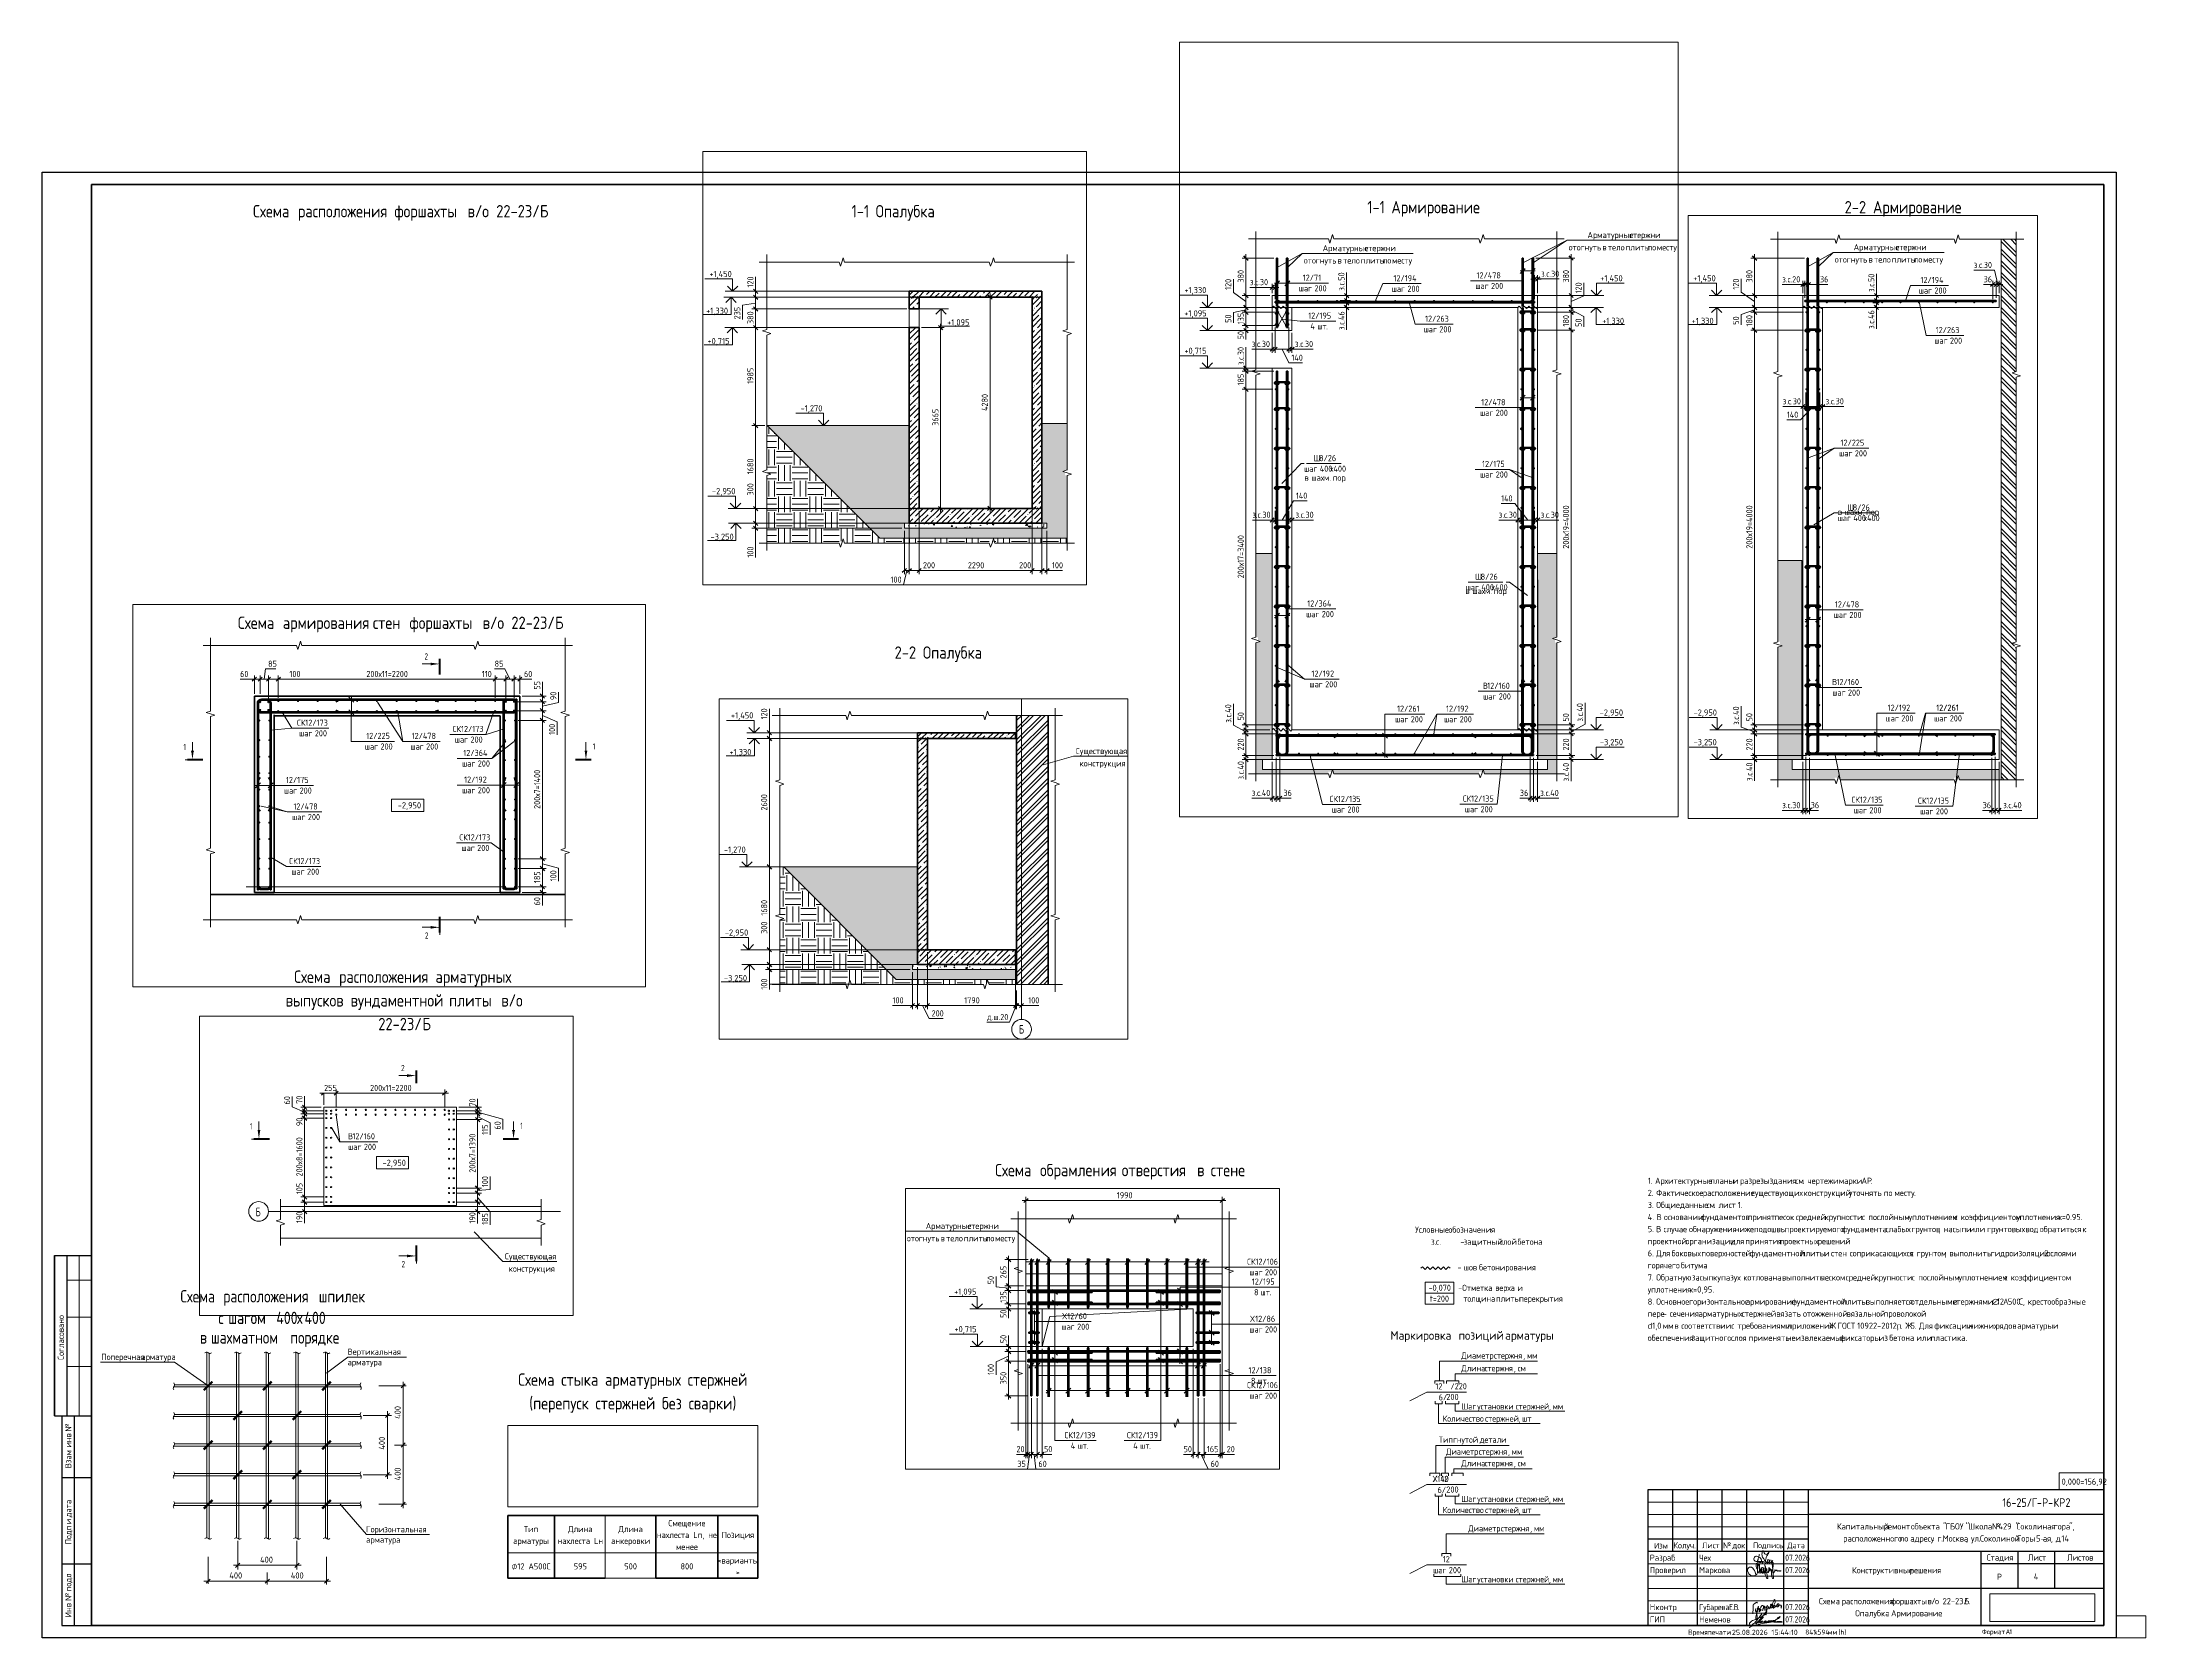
# Paper-space layout 'Layout1' of a CAD drawing. Header units: millimetres. Extents: x -841 to 12, y 0 to 647.
# The model-space entities are those that its viewports show. They can reach past a viewport. Long polylines and large blocks are cut down to what shows.
import ezdxf

# ---------------------------------------------------------------- set-up
doc = ezdxf.new("R2010")
doc.units = ezdxf.units.MM
for name, pattern in [('01 Штриховая _4 мм_', [6, 3.5, -2.5]), ('02 Штрихпунктирная _20 мм_', [25, 20, -2.5, 0, -2.5]), ('04 Пунктир 10мм', [10, 0, -10])]:
    doc.linetypes.add(name, pattern=pattern)
doc.layers.add('_NPLT_SIGN', color=5, linetype='Continuous', lineweight=9, plot=False)
for name, color, linetype, lineweight in [('AA_Dim', 7, 'Continuous', 9), ('AA_Dim-25', 7, 'Continuous', 9), ('AA_Dim-50', 7, 'Continuous', 9), ('AA_Linii', 7, 'Continuous', 9), ('AA_Oformlenie', 7, 'Continuous', 9), ('AA_Razrez', 7, 'Continuous', 9), ('AA_Vinoska', 7, 'Continuous', 9), ('AA_Visotnaya otmetka', 7, 'Continuous', 9), ('AF_Okno', 7, 'Continuous', 20), ('AF_Perekritie', 7, 'Continuous', 60), ('AF_Perekritie_Опалубка', 253, 'Continuous', 20), ('AF_Pokritie', 7, 'Continuous', 9), ('AF_Stena', 7, 'Continuous', 20), ('AF_Stena_Гидроизоляция', 253, 'Continuous', 20), ('AF_Stena_Опалубка', 253, 'Continuous', 20), ('Gen_Stamp', 7, 'Continuous', 9), ('Gen_Table', 7, 'Continuous', 9), ('Gen_Text', 7, 'Continuous', 9), ('KR_Armatura', 7, 'Continuous', 20), ('KR_Armatura_Tonkie', 7, 'Continuous', 20), ('KR_Fundament', 7, 'Continuous', 20), ('Оси', 7, 'Continuous', 9)]:
    doc.layers.add(name, color=color, linetype=linetype, lineweight=lineweight)
doc.layers.add('AA_NPLT_Vports', color=254, linetype='Continuous', plot=False)
doc.styles.add('GOST Common', font='GOST Common.ttf', dxfattribs={"width": 0.85, "height": 125})
doc.styles.add('GOST Common_1', font='GOST Common.ttf', dxfattribs={"width": 0.85, "height": 62.5})
doc.styles.add('GOST Common_2', font='GOST Common.ttf', dxfattribs={"width": 0.85, "height": 5})
doc.styles.add('GOST Common_3', font='GOST Common.ttf', dxfattribs={"width": 0.85, "height": 2.5})
doc.styles.add('GOST Common_4', font='GOST Common.ttf', dxfattribs={"width": 0.9, "height": 2.5})
doc.styles.add('GOST Common_5', font='GOST Common.ttf', dxfattribs={"height": 3.5})
doc.styles.add('GOST Common_6', font='GOST Common.ttf', dxfattribs={"height": 2.5})
doc.styles.add('ISOCPEUR', font='isocpeur.ttf', dxfattribs={"width": 0.9, "height": 125})
doc.styles.add('ISOCPEUR_1', font='isocpeur.ttf', dxfattribs={"width": 0.85, "height": 125})
doc.styles.add('ISOCPEUR_10', font='isocpeur.ttf', dxfattribs={"width": 0.85, "height": 2.5})
doc.styles.add('ISOCPEUR_11', font='isocpeur.ttf', dxfattribs={"width": 0.85, "height": 2.3})
doc.styles.add('ISOCPEUR_12', font='isocpeur.ttf', dxfattribs={"width": 0.85, "height": 2})
doc.styles.add('ISOCPEUR_13', font='isocpeur.ttf', dxfattribs={"width": 0.85, "height": 2.1})
doc.styles.add('ISOCPEUR_14', font='isocpeur.ttf', dxfattribs={"width": 0.9, "height": 2})
doc.styles.add('ISOCPEUR_15', font='isocpeur.ttf', dxfattribs={"height": 2.1})
doc.styles.add('ISOCPEUR_16', font='isocpeur.ttf', dxfattribs={"width": 0.85, "height": 3.5})
doc.styles.add('ISOCPEUR_17', font='isocpeur.ttf', dxfattribs={"width": 0.75, "height": 2.5})
doc.styles.add('ISOCPEUR_18', font='isocpeur.ttf', dxfattribs={"width": 0.85, "height": 5})
doc.styles.add('ISOCPEUR_19', font='isocpeur.ttf', dxfattribs={"width": 0.85, "height": 2.5})
doc.styles.add('ISOCPEUR_20', font='isocpeur.ttf', dxfattribs={"width": 0.85, "height": 2.5})
doc.styles.add('ISOCPEUR_3', font='isocpeur.ttf', dxfattribs={"width": 0.7, "height": 125})
doc.styles.add('ISOCPEUR_4', font='isocpeur.ttf', dxfattribs={"width": 0.7, "height": 175})
doc.styles.add('ISOCPEUR_5', font='isocpeur.ttf', dxfattribs={"width": 0.8, "height": 125})
doc.styles.add('ISOCPEUR_6', font='isocpeur.ttf', dxfattribs={"width": 0.85, "height": 62.5})
doc.styles.add('ISOCPEUR_7', font='isocpeur.ttf', dxfattribs={"width": 0.9, "height": 62.5})
doc.styles.add('ISOCPEUR_8', font='isocpeur.ttf', dxfattribs={"width": 0.8, "height": 62.5})
doc.styles.add('ISOCPEUR_9', font='isocpeur.ttf', dxfattribs={"width": 0.7, "height": 62.5})
doc.dimstyles.new('00_Точн_3_знака__прозр_', dxfattribs={"dimscale": 304.8, "dimtxt": 124.497647, "dimasz": 0.278871, "dimexe": 0.246063, "dimexo": 0.164042, "dimgap": 0.016404, "dimtad": 1, "dimdec": 3, "dimrnd": 0.001, "dimdsep": 46, "dimtxsty": 'ISOCPEUR', "dimblk1": 'OBLIQUE', "dimblk2": 'OBLIQUE', "dimsah": 1, "dimcen": 0.09, "dimdle": 0.246063, "dimazin": 0, "dimtfac": 1, "dimtdec": 4, "dimtix": 1, "dimtmove": 0, "dimatfit": 3, "dimfxl": 1, "dimtvp": 1, "dimtolj": 1, "dimtzin": 0, "dimlwd": 18, "dimlwe": 18, "dimarcsym": 2})
doc.dimstyles.new('00_Точн_3_знака__прозр__1', dxfattribs={"dimscale": 304.8, "dimtxt": 124.497647, "dimasz": 0.278871, "dimexe": 0.246063, "dimexo": 0.164042, "dimgap": 0.016404, "dimtad": 1, "dimdec": 3, "dimrnd": 0.001, "dimdsep": 46, "dimtxsty": 'ISOCPEUR', "dimblk1": 'OBLIQUE', "dimblk2": 'OBLIQUE', "dimsah": 1, "dimcen": 0.09, "dimdle": 0.246063, "dimazin": 0, "dimtfac": 1, "dimtdec": 4, "dimtix": 1, "dimtmove": 1, "dimatfit": 3, "dimfxl": 1, "dimtvp": 1, "dimtolj": 1, "dimtzin": 0, "dimlwd": 18, "dimlwe": 18, "dimarcsym": 2})
doc.dimstyles.new('00_Точн_3_знака__прозр__2', dxfattribs={"dimscale": 304.8, "dimtxt": 62.248823, "dimasz": 0.139436, "dimexe": 0.123031, "dimexo": 0.082021, "dimgap": 0.008202, "dimtad": 1, "dimdec": 3, "dimrnd": 0.001, "dimdsep": 46, "dimtxsty": 'ISOCPEUR_7', "dimblk1": 'OBLIQUE', "dimblk2": 'OBLIQUE', "dimsah": 1, "dimcen": 0.09, "dimdle": 0.123031, "dimazin": 0, "dimtfac": 1, "dimtdec": 4, "dimtix": 1, "dimtmove": 1, "dimatfit": 3, "dimfxl": 1, "dimtvp": 1, "dimtolj": 1, "dimtzin": 0, "dimlwd": 18, "dimlwe": 18, "dimarcsym": 2})
doc.dimstyles.new('00_Точн_3_знака__прозр__3', dxfattribs={"dimscale": 304.8, "dimtxt": 62.248823, "dimasz": 0.139436, "dimexe": 0.123031, "dimexo": 0.082021, "dimgap": 0.008202, "dimtad": 1, "dimdec": 3, "dimrnd": 0.001, "dimdsep": 46, "dimtxsty": 'ISOCPEUR_7', "dimblk1": 'OBLIQUE', "dimblk2": 'OBLIQUE', "dimsah": 1, "dimcen": 0.09, "dimdle": 0.123031, "dimazin": 0, "dimtfac": 1, "dimtdec": 4, "dimtix": 1, "dimtmove": 0, "dimatfit": 3, "dimfxl": 1, "dimtvp": 1, "dimtolj": 1, "dimtzin": 0, "dimlwd": 18, "dimlwe": 18, "dimarcsym": 2})
doc.dimstyles.new('05_Округл_5мм__непрозр__1', dxfattribs={"dimscale": 304.8, "dimtxt": 124.497647, "dimasz": 0.278871, "dimexe": 0.246063, "dimexo": 0.164042, "dimgap": 0.016404, "dimtad": 1, "dimdec": 0, "dimrnd": 5, "dimdsep": 46, "dimtxsty": 'ISOCPEUR', "dimblk1": 'OBLIQUE', "dimblk2": 'OBLIQUE', "dimsah": 1, "dimcen": 0.09, "dimdle": 0.246063, "dimazin": 0, "dimtfac": 1, "dimtdec": 4, "dimtix": 1, "dimtmove": 0, "dimatfit": 3, "dimfxl": 1, "dimtvp": 1, "dimtfill": 1, "dimtolj": 1, "dimtzin": 0, "dimlwd": 18, "dimlwe": 18, "dimarcsym": 2})
doc.dimstyles.new('05_Округл_5мм__прозр_', dxfattribs={"dimscale": 304.8, "dimtxt": 124.497647, "dimasz": 0.278871, "dimexe": 0.246063, "dimexo": 0.164042, "dimgap": 0.016404, "dimtad": 1, "dimdec": 0, "dimrnd": 5, "dimdsep": 46, "dimtxsty": 'ISOCPEUR', "dimblk1": 'OBLIQUE', "dimblk2": 'OBLIQUE', "dimsah": 1, "dimcen": 0.09, "dimdle": 0.246063, "dimazin": 0, "dimtfac": 1, "dimtdec": 4, "dimtix": 1, "dimtmove": 1, "dimatfit": 3, "dimfxl": 1, "dimtvp": 1, "dimtolj": 1, "dimtzin": 0, "dimlwd": 18, "dimlwe": 18, "dimarcsym": 2})
doc.dimstyles.new('05_Округл_5мм__прозр__1', dxfattribs={"dimscale": 304.8, "dimtxt": 124.497647, "dimasz": 0.278871, "dimexe": 0.246063, "dimexo": 0.164042, "dimgap": 0.016404, "dimtad": 1, "dimdec": 0, "dimrnd": 5, "dimdsep": 46, "dimtxsty": 'ISOCPEUR', "dimblk1": 'OBLIQUE', "dimblk2": 'OBLIQUE', "dimsah": 1, "dimcen": 0.09, "dimdle": 0.246063, "dimazin": 0, "dimtfac": 1, "dimtdec": 4, "dimtix": 1, "dimtmove": 0, "dimatfit": 3, "dimfxl": 1, "dimtvp": 1, "dimtolj": 1, "dimtzin": 0, "dimlwd": 18, "dimlwe": 18, "dimarcsym": 2})
doc.dimstyles.new('05_Округл_5мм__прозр__2', dxfattribs={"dimscale": 304.8, "dimtxt": 62.248823, "dimasz": 0.139436, "dimexe": 0.123031, "dimexo": 0.082021, "dimgap": 0.008202, "dimtad": 1, "dimdec": 0, "dimrnd": 5, "dimdsep": 46, "dimtxsty": 'ISOCPEUR_7', "dimblk1": 'OBLIQUE', "dimblk2": 'OBLIQUE', "dimsah": 1, "dimcen": 0.09, "dimdle": 0.123031, "dimazin": 0, "dimtfac": 1, "dimtdec": 4, "dimtix": 1, "dimtmove": 1, "dimatfit": 3, "dimfxl": 1, "dimtvp": 1, "dimtolj": 1, "dimtzin": 0, "dimlwd": 18, "dimlwe": 18, "dimarcsym": 2})
doc.dimstyles.new('05_Округл_5мм__прозр__3', dxfattribs={"dimscale": 304.8, "dimtxt": 62.248823, "dimasz": 0.139436, "dimexe": 0.123031, "dimexo": 0.082021, "dimgap": 0.008202, "dimtad": 1, "dimdec": 0, "dimrnd": 5, "dimdsep": 46, "dimtxsty": 'ISOCPEUR_7', "dimblk1": 'OBLIQUE', "dimblk2": 'OBLIQUE', "dimsah": 1, "dimcen": 0.09, "dimdle": 0.123031, "dimazin": 0, "dimtfac": 1, "dimtdec": 4, "dimtix": 1, "dimtmove": 0, "dimatfit": 3, "dimfxl": 1, "dimtvp": 1, "dimtolj": 1, "dimtzin": 0, "dimlwd": 18, "dimlwe": 18, "dimarcsym": 2})
doc.dimstyles.new('10_Раскладка_арматуры_с_засечками', dxfattribs={"dimscale": 304.8, "dimtxt": 0.18, "dimasz": 0.164042, "dimexe": 0.082021, "dimexo": 0, "dimgap": 0, "dimtad": 1, "dimdec": 3, "dimrnd": 0.001, "dimdsep": 46, "dimtxsty": 'ISOCPEUR_8', "dimblk1": 'OBLIQUE', "dimblk2": 'OBLIQUE', "dimsah": 1, "dimcen": 0.09, "dimdle": 0.082021, "dimazin": 0, "dimtfac": 1, "dimtdec": 4, "dimtix": 1, "dimtmove": 0, "dimatfit": 3, "dimfxl": 1, "dimtvp": 1, "dimtolj": 1, "dimtzin": 0, "dimlwd": 18, "dimlwe": 18, "dimarcsym": 2})
doc.dimstyles.new('10_Раскладка_арматуры_с_засечками_1', dxfattribs={"dimscale": 304.8, "dimtxt": 0.18, "dimasz": 0.164042, "dimexe": 0.082021, "dimexo": 0, "dimgap": 0, "dimtad": 1, "dimdec": 3, "dimrnd": 0.001, "dimdsep": 46, "dimtxsty": 'ISOCPEUR_7', "dimblk1": 'OBLIQUE', "dimblk2": 'OBLIQUE', "dimsah": 1, "dimcen": 0.09, "dimdle": 0.082021, "dimazin": 0, "dimtfac": 1, "dimtdec": 4, "dimtix": 1, "dimtmove": 0, "dimatfit": 3, "dimfxl": 1, "dimtvp": 1, "dimtolj": 1, "dimtzin": 0, "dimlwd": 18, "dimlwe": 18, "dimarcsym": 2})
doc.dimstyles.new('10_Раскладка_арматуры_с_засечками_2', dxfattribs={"dimscale": 304.8, "dimtxt": 0.18, "dimasz": 0.164042, "dimexe": 0.082021, "dimexo": 0, "dimgap": 0, "dimtad": 1, "dimdec": 3, "dimrnd": 0.001, "dimdsep": 46, "dimtxsty": 'ISOCPEUR_8', "dimblk1": 'OBLIQUE', "dimblk2": 'OBLIQUE', "dimsah": 1, "dimcen": 0.09, "dimdle": 0.082021, "dimazin": 0, "dimtfac": 1, "dimtdec": 4, "dimtix": 1, "dimtmove": 2, "dimatfit": 3, "dimfxl": 1, "dimtvp": 1, "dimtolj": 1, "dimtzin": 0, "dimlwd": 18, "dimlwe": 18, "dimarcsym": 2})
doc.dimstyles.new('10_Раскладка_арматуры_с_засечками_3', dxfattribs={"dimscale": 304.8, "dimtxt": 0.18, "dimasz": 0.164042, "dimexe": 0.082021, "dimexo": 0, "dimgap": 0, "dimtad": 1, "dimdec": 3, "dimrnd": 0.001, "dimdsep": 46, "dimtxsty": 'GOST Common_1', "dimblk1": 'OBLIQUE', "dimblk2": 'OBLIQUE', "dimsah": 1, "dimcen": 0.09, "dimdle": 0.082021, "dimazin": 0, "dimtfac": 1, "dimtdec": 4, "dimtix": 1, "dimtmove": 1, "dimatfit": 3, "dimfxl": 1, "dimtvp": 1, "dimtolj": 1, "dimtzin": 0, "dimlwd": 18, "dimlwe": 18, "dimarcsym": 2})
doc.dimstyles.new('10_Раскладка_арматуры_с_засечками_4', dxfattribs={"dimscale": 304.8, "dimtxt": 0.18, "dimasz": 0.164042, "dimexe": 0.082021, "dimexo": 0, "dimgap": 0, "dimtad": 1, "dimdec": 3, "dimrnd": 0.001, "dimdsep": 46, "dimtxsty": 'GOST Common_1', "dimblk1": 'OBLIQUE', "dimblk2": 'OBLIQUE', "dimsah": 1, "dimcen": 0.09, "dimdle": 0.082021, "dimazin": 0, "dimtfac": 1, "dimtdec": 4, "dimtix": 1, "dimtmove": 0, "dimatfit": 3, "dimfxl": 1, "dimtvp": 1, "dimtolj": 1, "dimtzin": 0, "dimlwd": 18, "dimlwe": 18, "dimarcsym": 2})
picture_1 = doc.add_image_def('image1.jpg', size_in_pixel=(1429, 378))
picture_2 = doc.add_image_def('image2.png', size_in_pixel=(843, 274))
pattern_1 = [(45, (82605.3, 825), (-112.253, 112.253), []), (45, (82717.55, 825), (-112.253, 112.253), [198.438, -39.688, 1.676, -38.011])]
pattern_2 = [(45, (92959.3, 825), (-112.253, 112.253), []), (45, (93071.55, 825), (-112.253, 112.253), [198.437, -39.687, 1.676, -38.011])]

psp = doc.layouts.get("Layout1")

# ---------------------------------------------------------------- texts
at = {"layer": 'AA_Vinoska', "attachment_point": 1}
for s, insert, char_height, width, style in [(' - ', (-268.72, 151.39), 2.5, 4.9745, 'ISOCPEUR_10'), ('шов', (-264.61, 151.39), 2.5, 5.9966, 'ISOCPEUR_10'), ('\\fISOCPEUR|b0|i0|c204|p34|;\\W.85; ', (-259.66, 151.39), 2.5, 1.5673, 'ISOCPEUR_10'), ('бетонирования', (-258.37, 151.39), 2.5, 24.5998, 'ISOCPEUR_10'), ('Схема', (-784.92, 140.93), 5, 19.3527, 'GOST Common_2'), ('\\fGOST Common|b0|i0|c204|p34|;\\W.85; ', (-768.95, 140.93), 5, 1.7717, 'GOST Common_2'), ('расположения', (-767.49, 140.93), 5, 45.111, 'GOST Common_2'), ('\\fGOST Common|b0|i0|c204|p34|;\\W.85; ', (-730.27, 140.93), 5, 1.7717, 'GOST Common_2'), ('шпилек', (-728.81, 140.93), 5, 23.1688, 'GOST Common_2'), ('-0,070', (-278.84, 143.11), 2.5, 10.6785, 'GOST Common_4'), ('t=200', (-278.33, 138.73), 2.5, 9.4519, 'GOST Common_4'), (' - ', (-268.35, 143.1), 2.5, 3.824, 'GOST Common_4'), ('Отметка', (-265.2, 143.1), 2.5, 15.2962, 'GOST Common_4'), ('толщина', (-264.76, 138.72), 2.5, 15.1519, 'GOST Common_4'), ('\\fGOST Common|b0|i0|c204|p34|;\\W.9; ', (-252.58, 143.1), 2.5, 0.938, 'GOST Common_4'), ('\\fGOST Common|b0|i0|c204|p34|;\\W.9; ', (-252.26, 138.72), 2.5, 0.938, 'GOST Common_4'), ('верха', (-251.8, 143.1), 2.5, 9.957, 'GOST Common_4'), ('плиты', (-251.49, 138.72), 2.5, 10.462, 'GOST Common_4'), ('\\fGOST Common|b0|i0|c204|p34|;\\W.9; ', (-243.59, 143.1), 2.5, 0.938, 'GOST Common_4'), ('\\fGOST Common|b0|i0|c204|p34|;\\W.9; ', (-242.85, 138.72), 2.5, 0.938, 'GOST Common_4'), ('\\fGOST Common|b0|i0|c204|p34|;\\W.9;и', (-242.82, 143.1), 2.5, 1.9481, 'GOST Common_4'), ('перекрытия', (-242.08, 138.72), 2.5, 20.2025, 'GOST Common_4'), ('\\fGOST Common|b0|i0|c204|p34|;\\W.85;с', (-769.51, 132.18), 5, 3.1346, 'GOST Common_2'), ('\\fGOST Common|b0|i0|c204|p34|;\\W.85; ', (-766.93, 132.18), 5, 1.7717, 'GOST Common_2'), ('шагом', (-765.46, 132.18), 5, 20.443, 'GOST Common_2'), (' 400', (-748.6, 132.18), 5, 13.288, 'GOST Common_2'), ('\\fGOST Common|b0|i0|c204|p34|;\\W.85;х', (-737.63, 132.18), 5, 3.6797, 'GOST Common_2'), ('400', (-734.6, 132.18), 5, 11.5162, 'GOST Common_2'), ('Маркировка', (-294.32, 124.32), 3.5, 32.0675, 'GOST Common_5'), ('\\fGOST Common|b0|i0|c204|p34|; ', (-267.86, 124.32), 3.5, 1.443, 'GOST Common_5'), ('позиций', (-266.67, 124.32), 3.5, 21.4051, 'GOST Common_5'), ('\\fGOST Common|b0|i0|c204|p34|; ', (-249.01, 124.32), 3.5, 1.443, 'GOST Common_5'), ('арматуры', (-247.82, 124.32), 3.5, 26.6962, 'GOST Common_5'), ('Поперечная', (-817, 115.12), 2.5, 18.8076, 'GOST Common_3'), ('\\fGOST Common|b0|i0|c204|p34|;\\W.85; ', (-801.48, 115.12), 2.5, 0.8859, 'GOST Common_3'), ('арматура', (-800.75, 115.12), 2.5, 16.0137, 'GOST Common_3'), ('арматура', (-717.12, 112.97), 2.5, 16.0137, 'GOST Common_3'), ('Вертикальная', (-717.12, 117.2), 2.5, 23.2369, 'GOST Common_3'), ('12', (-276.09, 103.19), 2.5, 3.6878, 'GOST Common_6'), ('200', (-271.66, 98.89), 2.5, 6.4937, 'GOST Common_6'), ('\\fGOST Common|b0|i0|c204|p34|;Х', (-277.16, 65.7), 2.5, 2.7257, 'GOST Common_6'), ('12', (-273.74, 65.68), 2.5, 3.6878, 'GOST Common_6'), ('200', (-271.66, 61.38), 2.5, 6.4937, 'GOST Common_6'), ('Горизонтальная', (-709.63, 45.26), 2.5, 26.5078, 'GOST Common_3'), ('арматура', (-709.63, 41.03), 2.5, 16.0137, 'GOST Common_3'), ('400', (-765.08, 26.54), 2.5, 5.724, 'GOST Common_3'), ('400', (-752.61, 32.93), 2.5, 5.724, 'GOST Common_3'), ('400', (-740.15, 26.54), 2.5, 5.724, 'GOST Common_3'), ('12', (-273.12, 33.15), 2.5, 3.6878, 'GOST Common_6'), ('200', (-270.65, 28.71), 2.5, 6.4937, 'GOST Common_6'), ('Разраб', (-189.15, 33.74), 2.5, 11.5162, 'ISOCPEUR_10'), ('Проверил', (-189.15, 28.74), 2.5, 14.9234, 'ISOCPEUR_10'), ('\\fISOCPEUR|b0|i0|c204|p34|;\\W.85;.', (-179.65, 33.74), 2.5, 0.7496, 'ISOCPEUR_10'), ('Чех', (-169.15, 33.74), 2.5, 5.724, 'ISOCPEUR_10'), ('Маркова', (-169.15, 28.74), 2.5, 13.765, 'ISOCPEUR_10'), ('07.2026', (-134.26, 33.74), 2.5, 10.4019, 'ISOCPEUR_17'), ('07.2026', (-134.26, 28.74), 2.5, 10.4019, 'ISOCPEUR_17'), ('\\fISOCPEUR|b0|i0|c204|p34|;\\W.85;Н', (-189.15, 13.74), 2.5, 2.0443, 'ISOCPEUR_10'), ('ГИП', (-189.15, 8.74), 2.5, 5.9285, 'ISOCPEUR_10'), ('\\fISOCPEUR|b0|i0|c204|p34|;\\W.85;.', (-187.47, 13.74), 2.5, 0.7496, 'ISOCPEUR_10'), ('контр', (-186.85, 13.74), 2.5, 9.6764, 'ISOCPEUR_10'), ('\\fISOCPEUR|b0|i0|c204|p34|;\\W.85;.', (-178.86, 13.74), 2.5, 0.7496, 'ISOCPEUR_10'), ('Губарева', (-169.15, 13.74), 2.5, 13.3481, 'ISOCPEUR_17'), ('Неменов', (-169.15, 8.74), 2.5, 13.288, 'ISOCPEUR_10'), ('\\fISOCPEUR|b0|i0|c204|p34|;\\W.75; ', (-158.14, 13.74), 2.5, 1.3829, 'ISOCPEUR_17'), ('\\fISOCPEUR|b0|i0|c204|p34|;\\W.75;Е', (-157, 13.74), 2.5, 1.6234, 'ISOCPEUR_17'), ('\\fISOCPEUR|b0|i0|c204|p34|;\\W.75;.', (-155.66, 13.74), 2.5, 0.6614, 'ISOCPEUR_17'), ('\\fISOCPEUR|b0|i0|c204|p34|;\\W.75;В', (-155.11, 13.74), 2.5, 1.8038, 'ISOCPEUR_17'), ('\\fISOCPEUR|b0|i0|c204|p34|;\\W.75;.', (-153.62, 13.74), 2.5, 0.6614, 'ISOCPEUR_17'), ('07.2026', (-134.26, 13.74), 2.5, 10.4019, 'ISOCPEUR_17'), ('07.2026', (-134.26, 8.74), 2.5, 10.4019, 'ISOCPEUR_17')]:
    psp.add_mtext(s, dxfattribs=dict(at, insert=insert, char_height=char_height, width=width, style=style))
at = {"layer": 'AA_Vinoska', "char_height": 2.5, "width": 5.724, "attachment_point": 1, "rotation": 90, "style": 'GOST Common_3'}
for insert in [(-698.09, 88.75), (-704.49, 76.28), (-698.09, 63.82)]:
    psp.add_mtext('400', dxfattribs=dict(at, insert=insert))
at = {"layer": 'Gen_Stamp', "attachment_point": 1}
for s, insert, char_height, width, style in [('0,000=156,92', (-22.2, 64.57), 2.5, 19.6253, 'ISOCPEUR_10'), ('16-25/', (-46.18, 56.59), 3.5, 14.4464, 'ISOCPEUR_16'), ('\\fISOCPEUR|b0|i0|c204|p34|;\\W.85;Г', (-34.26, 56.59), 3.5, 2.5213, 'ISOCPEUR_16'), ('\\fISOCPEUR|b0|i0|c204|p34|;\\W.85;-', (-32.18, 56.59), 3.5, 2.5213, 'ISOCPEUR_16'), ('\\fISOCPEUR|b0|i0|c204|p34|;\\W.85;Р', (-30.1, 56.59), 3.5, 2.9302, 'ISOCPEUR_16'), ('\\fISOCPEUR|b0|i0|c204|p34|;\\W.85;-', (-27.68, 56.59), 3.5, 2.5213, 'ISOCPEUR_16'), ('КР', (-25.45, 56.59), 3.5, 5.8603, 'ISOCPEUR_16'), ('\\fISOCPEUR|b0|i0|c204|p34|;\\W.85;2', (-20.62, 56.59), 3.5, 2.5213, 'ISOCPEUR_16'), ('Капитальный', (-113.31, 46.43), 2.5, 21.5333, 'ISOCPEUR_10'), ('\\fISOCPEUR|b0|i0|c204|p34|;\\W.85; ', (-95.54, 46.43), 2.5, 1.5673, 'ISOCPEUR_10'), ('ремонт', (-94.25, 46.43), 2.5, 11.7207, 'ISOCPEUR_10'), ('\\fISOCPEUR|b0|i0|c204|p34|;\\W.85; ', (-84.57, 46.43), 2.5, 1.5673, 'ISOCPEUR_10'), ('объекта', (-83.28, 46.43), 2.5, 13.9013, 'ISOCPEUR_10'), (' "', (-71.81, 46.43), 2.5, 3.1346, 'ISOCPEUR_10'), ('ГБОУ', (-69.23, 46.43), 2.5, 7.9728, 'ISOCPEUR_10'), (' "', (-62.65, 46.43), 2.5, 3.1346, 'ISOCPEUR_10'), ('Школа', (-60.06, 46.43), 2.5, 10.1534, 'ISOCPEUR_10'), ('\\fISOCPEUR|b0|i0|c204|p34|;\\W.85; ', (-51.68, 46.43), 2.5, 1.5673, 'ISOCPEUR_10'), ('\\fISOCPEUR|b0|i0|c204|p34|;\\W.85;№', (-50.39, 46.43), 2.5, 3.1346, 'ISOCPEUR_10'), ('429 "', (-47.8, 46.43), 2.5, 8.8586, 'ISOCPEUR_10'), ('Соколиная', (-40.5, 46.43), 2.5, 16.7633, 'ISOCPEUR_10'), ('\\fISOCPEUR|b0|i0|c204|p34|;\\W.85; ', (-26.66, 46.43), 2.5, 1.5673, 'ISOCPEUR_10'), ('гора', (-25.37, 46.43), 2.5, 7.5639, 'ISOCPEUR_10'), ('",', (-19.13, 46.43), 2.5, 2.4532, 'ISOCPEUR_10'), ('расположенного', (-110.72, 41.53), 2.5, 26.1671, 'ISOCPEUR_10'), ('\\fISOCPEUR|b0|i0|c204|p34|;\\W.85; ', (-89.13, 41.53), 2.5, 1.5673, 'ISOCPEUR_10'), ('по', (-87.84, 41.53), 2.5, 3.6797, 'ISOCPEUR_10'), ('\\fISOCPEUR|b0|i0|c204|p34|;\\W.85; ', (-84.8, 41.53), 2.5, 1.5673, 'ISOCPEUR_10'), ('адресу', (-83.51, 41.53), 2.5, 10.9711, 'ISOCPEUR_10'), (': ', (-74.45, 41.53), 2.5, 2.3169, 'ISOCPEUR_10'), ('\\fISOCPEUR|b0|i0|c204|p34|;\\W.85;г', (-72.54, 41.53), 2.5, 1.8399, 'ISOCPEUR_10'), ('\\fISOCPEUR|b0|i0|c204|p34|;\\W.85;.', (-71.02, 41.53), 2.5, 0.7496, 'ISOCPEUR_10'), ('Москва', (-70.41, 41.53), 2.5, 11.4481, 'ISOCPEUR_10'), (', ', (-60.96, 41.53), 2.5, 2.4532, 'ISOCPEUR_10'), ('ул', (-58.94, 41.53), 2.5, 3.6797, 'ISOCPEUR_10'), ('\\fISOCPEUR|b0|i0|c204|p34|;\\W.85;.', (-55.9, 41.53), 2.5, 0.7496, 'ISOCPEUR_10'), ('Соколиной', (-55.28, 41.53), 2.5, 16.5589, 'ISOCPEUR_10'), ('\\fISOCPEUR|b0|i0|c204|p34|;\\W.85; ', (-41.62, 41.53), 2.5, 1.5673, 'ISOCPEUR_10'), ('Горы', (-40.33, 41.53), 2.5, 7.5639, 'ISOCPEUR_10'), (' 5-', (-34.09, 41.53), 2.5, 5.247, 'ISOCPEUR_10'), ('ая', (-29.76, 41.53), 2.5, 3.8842, 'ISOCPEUR_10'), (', ', (-26.55, 41.53), 2.5, 2.4532, 'ISOCPEUR_10'), ('\\fISOCPEUR|b0|i0|c204|p34|;\\W.85;д', (-24.53, 41.53), 2.5, 1.8399, 'ISOCPEUR_10'), ('.14', (-23.01, 41.53), 2.5, 4.0886, 'ISOCPEUR_10'), ('Конструктивные', (-107.15, 28.68), 2.5, 26.8485, 'ISOCPEUR_10'), ('\\fISOCPEUR|b0|i0|c204|p34|;\\W.85; ', (-85, 28.68), 2.5, 1.5673, 'ISOCPEUR_10'), ('решения', (-83.71, 28.68), 2.5, 13.3561, 'ISOCPEUR_10'), ('\\fISOCPEUR|b0|i0|c204|p34|;\\W.85;4', (-33.47, 26.12), 2.5, 2.0443, 'ISOCPEUR_10'), ('Схема', (-120.56, 16.13), 2.5, 9.6082, 'ISOCPEUR_10'), ('\\fISOCPEUR|b0|i0|c204|p34|;\\W.85; ', (-112.64, 16.13), 2.5, 1.5673, 'ISOCPEUR_10'), ('расположения', (-111.34, 16.13), 2.5, 22.4873, 'ISOCPEUR_10'), ('Опалубка', (-105.89, 11.24), 2.5, 15.3323, 'ISOCPEUR_10'), ('. ', (-93.24, 11.24), 2.5, 2.3169, 'ISOCPEUR_10'), ('\\fISOCPEUR|b0|i0|c204|p34|;\\W.85; ', (-92.79, 16.13), 2.5, 1.5673, 'ISOCPEUR_10'), ('форшахты', (-91.5, 16.13), 2.5, 16.5589, 'ISOCPEUR_10'), ('Армирование', (-91.33, 11.24), 2.5, 21.1245, 'ISOCPEUR_10'), ('\\fISOCPEUR|b0|i0|c204|p34|;\\W.85; ', (-77.83, 16.13), 2.5, 1.5673, 'ISOCPEUR_10'), ('\\fISOCPEUR|b0|i0|c204|p34|;\\W.85;в', (-76.54, 16.13), 2.5, 1.8399, 'ISOCPEUR_10'), ('\\fISOCPEUR|b0|i0|c204|p34|;\\W.85;/', (-75.02, 16.13), 2.5, 1.8399, 'ISOCPEUR_10'), ('\\fISOCPEUR|b0|i0|c204|p34|;\\W.85;о', (-73.5, 16.13), 2.5, 1.8399, 'ISOCPEUR_10'), (' 22-23/', (-71.99, 16.13), 2.5, 12.6065, 'ISOCPEUR_10'), ('\\fISOCPEUR|b0|i0|c204|p34|;\\W.85;Б', (-61.58, 16.13), 2.5, 2.0443, 'ISOCPEUR_10'), ('\\fISOCPEUR|b0|i0|c204|p34|;\\W.85;.', (-59.9, 16.13), 2.5, 0.7496, 'ISOCPEUR_10')]:
    psp.add_mtext(s, dxfattribs=dict(at, insert=insert, char_height=char_height, width=width, style=style))
at = {"layer": 'Gen_Stamp', "insert": (-155.83, 3.3), "char_height": 2.1, "width": 28.6123, "attachment_point": 1, "line_spacing_factor": 1.149209, "style": 'ISOCPEUR_15'}
psp.add_mtext('25.08.2026 15:44:10', dxfattribs=at)
at = {"layer": 'Gen_Table', "attachment_point": 2, "line_spacing_factor": 1.149209}
for s, insert, char_height, width, style in [('Схема стыка арматурных стержней\\P(перепуск стержней без сварки)', (-601.5, 107.17), 5, 114.4905, 'ISOCPEUR_18'), ('Тип\\Pарматуры', (-642.75, 45.35), 2.5, 15.5662, 'ISOCPEUR_10'), ('Длина\\Pнахлеста Lн', (-622.76, 45.35), 2.5, 19.8386, 'ISOCPEUR_10'), ('Длина\\Pанкеровки', (-602.38, 45.35), 2.5, 16.104, 'ISOCPEUR_10'), ('Смещение\\Pнахлеста Lп, не\\Pменее', (-579.55, 47.75), 2.5, 25.7245, 'ISOCPEUR_10'), ('Позиция', (-558.88, 42.96), 2.5, 12.6979, 'ISOCPEUR_10'), ('⌀12 А500С', (-642.75, 30.24), 2.5, 16.104, 'ISOCPEUR_19'), ('595', (-622.76, 30.24), 2.5, 5.2883, 'ISOCPEUR_10'), ('500', (-602.38, 30.24), 2.5, 5.2883, 'ISOCPEUR_10'), ('800', (-579.55, 30.24), 2.5, 5.2883, 'ISOCPEUR_10'), ('<варианты\\P>', (-558.88, 32.63), 2.5, 17.0899, 'ISOCPEUR_10')]:
    psp.add_mtext(s, dxfattribs=dict(at, insert=insert, char_height=char_height, width=width, style=style))
at = {"layer": 'Gen_Text', "attachment_point": 1}
for s, insert, char_height, width, style in [('Схема', (-755.47, 580.63), 5, 19.012, 'ISOCPEUR_18'), ('\\fISOCPEUR|b0|i0|c204|p34|;\\W.85; ', (-739.79, 580.63), 5, 3.0665, 'ISOCPEUR_18'), ('\\fISOCPEUR|b0|i0|c204|p34|;\\W.85; ', (-700.71, 580.63), 5, 3.0665, 'ISOCPEUR_18'), ('форшахты', (-698.18, 580.63), 5, 32.9133, 'ISOCPEUR_18'), ('\\fISOCPEUR|b0|i0|c204|p34|;\\W.85; ', (-671.03, 580.63), 5, 3.0665, 'ISOCPEUR_18'), ('\\fISOCPEUR|b0|i0|c204|p34|;\\W.85;/', (-665.52, 580.63), 5, 3.6116, 'ISOCPEUR_18'), (' 22-23/', (-659.56, 580.63), 5, 24.7361, 'ISOCPEUR_18'), ('\\fISOCPEUR|b0|i0|c204|p34|;\\W.85;Б', (-639.15, 580.63), 5, 4.0886, 'ISOCPEUR_18'), ('1-1 ', (-512.8, 580.63), 5, 11.857, 'ISOCPEUR_18'), ('Опалубка', (-503.02, 580.63), 5, 30.3238, 'ISOCPEUR_18'), ('1-1 ', (-303.71, 582.26), 5, 11.857, 'ISOCPEUR_18'), ('Армирование', (-293.93, 582.26), 5, 41.7038, 'ISOCPEUR_18'), ('2-2 ', (-110.14, 582.26), 5, 13.9013, 'ISOCPEUR_18'), ('Армирование', (-98.67, 582.26), 5, 41.7038, 'ISOCPEUR_18'), ('расположения', (-737.26, 580.63), 5, 44.2932, 'ISOCPEUR_18'), ('\\fISOCPEUR|b0|i0|c204|p34|;\\W.85;в', (-668.5, 580.63), 5, 3.6116, 'ISOCPEUR_18'), ('\\fISOCPEUR|b0|i0|c204|p34|;\\W.85;о', (-662.54, 580.63), 5, 3.6116, 'ISOCPEUR_18'), ('Схема', (-761.6, 413.84), 5, 19.012, 'ISOCPEUR_18'), ('\\fISOCPEUR|b0|i0|c204|p34|;\\W.85; ', (-745.92, 413.84), 5, 3.0665, 'ISOCPEUR_18'), ('армирования', (-743.39, 413.84), 5, 41.1586, 'ISOCPEUR_18'), ('\\fISOCPEUR|b0|i0|c204|p34|;\\W.85; ', (-709.43, 413.84), 5, 3.0665, 'ISOCPEUR_18'), ('стен', (-706.9, 413.84), 5, 14.9234, 'ISOCPEUR_18'), ('\\fISOCPEUR|b0|i0|c204|p34|;\\W.85; ', (-694.58, 413.84), 5, 3.0665, 'ISOCPEUR_18'), ('форшахты', (-692.05, 413.84), 5, 32.9133, 'ISOCPEUR_18'), ('\\fISOCPEUR|b0|i0|c204|p34|;\\W.85; ', (-664.9, 413.84), 5, 3.0665, 'ISOCPEUR_18'), ('\\fISOCPEUR|b0|i0|c204|p34|;\\W.85;в', (-662.37, 413.84), 5, 3.6116, 'ISOCPEUR_18'), ('\\fISOCPEUR|b0|i0|c204|p34|;\\W.85;/', (-659.39, 413.84), 5, 3.6116, 'ISOCPEUR_18'), ('\\fISOCPEUR|b0|i0|c204|p34|;\\W.85;о', (-656.41, 413.84), 5, 3.6116, 'ISOCPEUR_18'), (' 22-23/', (-653.43, 413.84), 5, 24.7361, 'ISOCPEUR_18'), ('\\fISOCPEUR|b0|i0|c204|p34|;\\W.85;Б', (-633.02, 413.84), 5, 4.0886, 'ISOCPEUR_18'), ('2-2 ', (-495.33, 401.78), 5, 13.9013, 'ISOCPEUR_18'), ('Опалубка', (-483.86, 401.78), 5, 30.3238, 'ISOCPEUR_18'), ('Схема', (-738.8, 270.43), 5, 19.012, 'ISOCPEUR_18'), ('\\fISOCPEUR|b0|i0|c204|p34|;\\W.85; ', (-723.12, 270.43), 5, 3.0665, 'ISOCPEUR_18'), ('расположения', (-720.59, 270.43), 5, 44.2932, 'ISOCPEUR_18'), ('\\fISOCPEUR|b0|i0|c204|p34|;\\W.85; ', (-684.04, 270.43), 5, 3.0665, 'ISOCPEUR_18'), ('арматурных', (-681.51, 270.43), 5, 39.0462, 'ISOCPEUR_18'), ('выпусков', (-742.23, 260.84), 5, 28.8247, 'ISOCPEUR_18'), ('\\fISOCPEUR|b0|i0|c204|p34|;\\W.85; ', (-718.45, 260.84), 5, 3.0665, 'ISOCPEUR_18'), ('вундаментной', (-715.92, 260.84), 5, 45.3154, 'ISOCPEUR_18'), ('\\fISOCPEUR|b0|i0|c204|p34|;\\W.85; ', (-678.53, 260.84), 5, 3.0665, 'ISOCPEUR_18'), ('плиты', (-676, 260.84), 5, 19.5572, 'ISOCPEUR_18'), ('\\fISOCPEUR|b0|i0|c204|p34|;\\W.85;в', (-654.81, 260.84), 5, 3.6116, 'ISOCPEUR_18'), ('\\fISOCPEUR|b0|i0|c204|p34|;\\W.85;/', (-651.83, 260.84), 5, 3.6116, 'ISOCPEUR_18'), ('\\fISOCPEUR|b0|i0|c204|p34|;\\W.85;о', (-648.85, 260.84), 5, 3.6116, 'ISOCPEUR_18'), ('22-23/', (-704.68, 251.24), 5, 21.6696, 'ISOCPEUR_18'), ('\\fISOCPEUR|b0|i0|c204|p34|;\\W.85;Б', (-686.8, 251.24), 5, 4.0886, 'ISOCPEUR_18'), ('Схема', (-454.61, 192.06), 5, 19.012, 'ISOCPEUR_18'), ('\\fISOCPEUR|b0|i0|c204|p34|;\\W.85; ', (-438.92, 192.06), 5, 3.0665, 'ISOCPEUR_18'), ('обрамления', (-436.39, 192.06), 5, 37.07, 'ISOCPEUR_18'), ('\\fISOCPEUR|b0|i0|c204|p34|;\\W.85; ', (-405.81, 192.06), 5, 3.0665, 'ISOCPEUR_18'), ('отверстия', (-403.27, 192.06), 5, 34.0036, 'ISOCPEUR_18'), ('\\fISOCPEUR|b0|i0|c204|p34|;\\W.85; ', (-375.22, 192.06), 5, 3.0665, 'ISOCPEUR_18'), ('\\fISOCPEUR|b0|i0|c204|p34|;\\W.85;в', (-372.69, 192.06), 5, 3.6116, 'ISOCPEUR_18'), ('\\fISOCPEUR|b0|i0|c204|p34|;\\W.85; ', (-369.71, 192.06), 5, 3.0665, 'ISOCPEUR_18'), ('стене', (-367.18, 192.06), 5, 18.535, 'ISOCPEUR_18'), ('1. ', (-190, 186.48), 2.5, 3.6116, 'ISOCPEUR_10'), ('2. ', (-190, 181.58), 2.5, 4.1567, 'ISOCPEUR_10'), ('Архитектурные', (-187.02, 186.48), 2.5, 25.5538, 'ISOCPEUR_10'), ('Фактическое', (-186.57, 181.58), 2.5, 21.397, 'ISOCPEUR_10'), ('\\fISOCPEUR|b0|i0|c204|p34|;\\W.85; ', (-168.92, 181.58), 2.5, 1.5673, 'ISOCPEUR_10'), ('расположение', (-167.62, 181.58), 2.5, 22.4873, 'ISOCPEUR_10'), ('\\fISOCPEUR|b0|i0|c204|p34|;\\W.85; ', (-165.94, 186.48), 2.5, 1.5673, 'ISOCPEUR_10'), ('планы', (-164.64, 186.48), 2.5, 9.6082, 'ISOCPEUR_10'), ('\\fISOCPEUR|b0|i0|c204|p34|;\\W.85; ', (-156.72, 186.48), 2.5, 1.5673, 'ISOCPEUR_10'), ('\\fISOCPEUR|b0|i0|c204|p34|;\\W.85;и', (-155.42, 186.48), 2.5, 1.8399, 'ISOCPEUR_10'), ('\\fISOCPEUR|b0|i0|c204|p34|;\\W.85; ', (-153.9, 186.48), 2.5, 1.5673, 'ISOCPEUR_10'), ('разрезы', (-152.61, 186.48), 2.5, 13.0154, 'ISOCPEUR_10'), ('\\fISOCPEUR|b0|i0|c204|p34|;\\W.85; ', (-149.07, 181.58), 2.5, 1.5673, 'ISOCPEUR_10'), ('существующих', (-147.78, 181.58), 2.5, 23.8502, 'ISOCPEUR_10'), ('\\fISOCPEUR|b0|i0|c204|p34|;\\W.85; ', (-141.87, 186.48), 2.5, 1.5673, 'ISOCPEUR_10'), ('здания', (-140.58, 186.48), 2.5, 11.1074, 'ISOCPEUR_10'), ('\\fISOCPEUR|b0|i0|c204|p34|;\\W.85; ', (-131.41, 186.48), 2.5, 1.5673, 'ISOCPEUR_10'), ('см', (-130.12, 186.48), 2.5, 3.6116, 'ISOCPEUR_10'), ('\\fISOCPEUR|b0|i0|c204|p34|;\\W.85; ', (-128.1, 181.58), 2.5, 1.5673, 'ISOCPEUR_10'), ('. ', (-127.14, 186.48), 2.5, 2.3169, 'ISOCPEUR_10'), ('конструкций', (-126.8, 181.58), 2.5, 20.6475, 'ISOCPEUR_10'), ('чертежи', (-125.23, 186.48), 2.5, 13.8331, 'ISOCPEUR_10'), ('\\fISOCPEUR|b0|i0|c204|p34|;\\W.85; ', (-113.82, 186.48), 2.5, 1.5673, 'ISOCPEUR_10'), ('марки', (-112.52, 186.48), 2.5, 9.6082, 'ISOCPEUR_10'), ('\\fISOCPEUR|b0|i0|c204|p34|;\\W.85; ', (-109.77, 181.58), 2.5, 1.5673, 'ISOCPEUR_10'), ('уточнять', (-108.48, 181.58), 2.5, 15.673, 'ISOCPEUR_10'), ('\\fISOCPEUR|b0|i0|c204|p34|;\\W.85; ', (-104.6, 186.48), 2.5, 1.5673, 'ISOCPEUR_10'), ('АР', (-103.3, 186.48), 2.5, 4.3612, 'ISOCPEUR_10'), ('\\fISOCPEUR|b0|i0|c204|p34|;\\W.85;.', (-99.7, 186.48), 2.5, 0.7496, 'ISOCPEUR_10'), ('\\fISOCPEUR|b0|i0|c204|p34|;\\W.85; ', (-95.54, 181.58), 2.5, 1.5673, 'ISOCPEUR_10'), ('по', (-94.25, 181.58), 2.5, 3.6797, 'ISOCPEUR_10'), ('\\fISOCPEUR|b0|i0|c204|p34|;\\W.85; ', (-91.21, 181.58), 2.5, 1.5673, 'ISOCPEUR_10'), ('месту', (-89.92, 181.58), 2.5, 9.6082, 'ISOCPEUR_10'), ('\\fISOCPEUR|b0|i0|c204|p34|;\\W.85;.', (-81.99, 181.58), 2.5, 0.7496, 'ISOCPEUR_10'), ('3. ', (-190, 176.69), 2.5, 4.1567, 'ISOCPEUR_10'), ('4. ', (-190, 171.79), 2.5, 4.3612, 'ISOCPEUR_10'), ('Общие', (-186.57, 176.69), 2.5, 10.1534, 'ISOCPEUR_10'), ('\\fISOCPEUR|b0|i0|c204|p34|;\\W.85;В', (-186.4, 171.79), 2.5, 2.0443, 'ISOCPEUR_10'), ('\\fISOCPEUR|b0|i0|c204|p34|;\\W.85; ', (-184.71, 171.79), 2.5, 1.5673, 'ISOCPEUR_10'), ('основании', (-183.42, 171.79), 2.5, 16.4907, 'ISOCPEUR_10'), ('\\fISOCPEUR|b0|i0|c204|p34|;\\W.85; ', (-178.19, 176.69), 2.5, 1.5673, 'ISOCPEUR_10'), ('данные', (-176.9, 176.69), 2.5, 11.4481, 'ISOCPEUR_10'), ('\\fISOCPEUR|b0|i0|c204|p34|;\\W.85; ', (-169.82, 171.79), 2.5, 1.5673, 'ISOCPEUR_10'), ('фундаментов', (-168.52, 171.79), 2.5, 21.6015, 'ISOCPEUR_10'), ('\\fISOCPEUR|b0|i0|c204|p34|;\\W.85; ', (-167.45, 176.69), 2.5, 1.5673, 'ISOCPEUR_10'), ('см', (-166.16, 176.69), 2.5, 3.6116, 'ISOCPEUR_10'), ('. ', (-163.18, 176.69), 2.5, 2.3169, 'ISOCPEUR_10'), ('лист', (-161.27, 176.69), 2.5, 7.5639, 'ISOCPEUR_10'), (' 1.', (-155.03, 176.69), 2.5, 3.6116, 'ISOCPEUR_10'), ('\\fISOCPEUR|b0|i0|c204|p34|;\\W.85; ', (-150.7, 171.79), 2.5, 1.5673, 'ISOCPEUR_10'), ('принят', (-149.41, 171.79), 2.5, 11.5162, 'ISOCPEUR_10'), ('\\fISOCPEUR|b0|i0|c204|p34|;\\W.85; ', (-139.9, 171.79), 2.5, 1.5673, 'ISOCPEUR_10'), ('песок', (-138.61, 171.79), 2.5, 8.9268, 'ISOCPEUR_10'), ('\\fISOCPEUR|b0|i0|c204|p34|;\\W.85; ', (-131.25, 171.79), 2.5, 1.5673, 'ISOCPEUR_10'), ('средней', (-129.95, 171.79), 2.5, 12.6065, 'ISOCPEUR_10'), ('\\fISOCPEUR|b0|i0|c204|p34|;\\W.85; ', (-119.55, 171.79), 2.5, 1.5673, 'ISOCPEUR_10'), ('крупности', (-118.26, 171.79), 2.5, 16.7633, 'ISOCPEUR_10'), ('\\fISOCPEUR|b0|i0|c204|p34|;\\W.85; ', (-104.43, 171.79), 2.5, 1.5673, 'ISOCPEUR_10'), ('\\fISOCPEUR|b0|i0|c204|p34|;\\W.85;с', (-103.13, 171.79), 2.5, 1.5673, 'ISOCPEUR_10'), ('\\fISOCPEUR|b0|i0|c204|p34|;\\W.85; ', (-101.84, 171.79), 2.5, 1.5673, 'ISOCPEUR_10'), ('послойным', (-100.55, 171.79), 2.5, 16.6951, 'ISOCPEUR_10'), ('уплотнением', (-84.19, 171.79), 2.5, 20.92, 'ISOCPEUR_10'), ('\\fISOCPEUR|b0|i0|c204|p34|;\\W.85; ', (-66.93, 171.79), 2.5, 1.5673, 'ISOCPEUR_10'), ('\\fISOCPEUR|b0|i0|c204|p34|;\\W.85;с', (-65.63, 171.79), 2.5, 1.5673, 'ISOCPEUR_10'), ('\\fISOCPEUR|b0|i0|c204|p34|;\\W.85; ', (-64.34, 171.79), 2.5, 1.5673, 'ISOCPEUR_10'), ('коэффициентом', (-63.05, 171.79), 2.5, 25.7582, 'ISOCPEUR_10'), ('\\fISOCPEUR|b0|i0|c204|p34|;\\W.85; ', (-41.79, 171.79), 2.5, 1.5673, 'ISOCPEUR_10'), ('уплотнения', (-40.5, 171.79), 2.5, 18.8757, 'ISOCPEUR_10'), ('\\fISOCPEUR|b0|i0|c204|p34|;\\W.85; ', (-24.93, 171.79), 2.5, 1.5673, 'ISOCPEUR_10'), ('\\fISOCPEUR|b0|i0|c204|p34|;\\W.85;к', (-23.63, 171.79), 2.5, 1.8399, 'ISOCPEUR_10'), ('=0.95. ', (-22.12, 171.79), 2.5, 10.4259, 'ISOCPEUR_10'), ('Условные', (-284.31, 166.68), 2.5, 14.8553, 'ISOCPEUR_10'), ('\\fISOCPEUR|b0|i0|c204|p34|;\\W.85; ', (-272.05, 166.68), 2.5, 1.5673, 'ISOCPEUR_10'), ('обозначения', (-270.76, 166.68), 2.5, 20.3067, 'ISOCPEUR_10'), ('\\fISOCPEUR|b0|i0|c204|p34|;\\W.85;:', (-254, 166.68), 2.5, 0.7496, 'ISOCPEUR_10'), ('5. ', (-190, 166.9), 2.5, 4.1567, 'ISOCPEUR_10'), ('\\fISOCPEUR|b0|i0|c204|p34|;\\W.85;В', (-186.57, 166.9), 2.5, 2.0443, 'ISOCPEUR_10'), ('\\fISOCPEUR|b0|i0|c204|p34|;\\W.85; ', (-184.88, 166.9), 2.5, 1.5673, 'ISOCPEUR_10'), ('случае', (-183.59, 166.9), 2.5, 10.9711, 'ISOCPEUR_10'), ('\\fISOCPEUR|b0|i0|c204|p34|;\\W.85; ', (-174.54, 166.9), 2.5, 1.5673, 'ISOCPEUR_10'), ('обнаружения', (-173.25, 166.9), 2.5, 20.92, 'ISOCPEUR_10'), ('\\fISOCPEUR|b0|i0|c204|p34|;\\W.85; ', (-155.98, 166.9), 2.5, 1.5673, 'ISOCPEUR_10'), ('ниже', (-154.69, 166.9), 2.5, 7.8365, 'ISOCPEUR_10'), ('\\fISOCPEUR|b0|i0|c204|p34|;\\W.85; ', (-148.23, 166.9), 2.5, 1.5673, 'ISOCPEUR_10'), ('подошвы', (-146.93, 166.9), 2.5, 13.5605, 'ISOCPEUR_10'), ('\\fISOCPEUR|b0|i0|c204|p34|;\\W.85; ', (-135.74, 166.9), 2.5, 1.5673, 'ISOCPEUR_10'), ('проектируемого', (-134.45, 166.9), 2.5, 26.4397, 'ISOCPEUR_10'), ('\\fISOCPEUR|b0|i0|c204|p34|;\\W.85; ', (-112.64, 166.9), 2.5, 1.5673, 'ISOCPEUR_10'), ('фундамента', (-111.34, 166.9), 2.5, 19.966, 'ISOCPEUR_10'), ('\\fISOCPEUR|b0|i0|c204|p34|;\\W.85; ', (-94.87, 166.9), 2.5, 1.5673, 'ISOCPEUR_10'), ('слабых', (-93.58, 166.9), 2.5, 11.1755, 'ISOCPEUR_10'), ('\\fISOCPEUR|b0|i0|c204|p34|;\\W.85; ', (-84.36, 166.9), 2.5, 1.5673, 'ISOCPEUR_10'), ('грунтов', (-83.06, 166.9), 2.5, 13.3561, 'ISOCPEUR_10'), (', ', (-72.04, 166.9), 2.5, 2.4532, 'ISOCPEUR_10'), ('насыпи', (-70.02, 166.9), 2.5, 11.1755, 'ISOCPEUR_10'), ('\\fISOCPEUR|b0|i0|c204|p34|;\\W.85; ', (-60.8, 166.9), 2.5, 1.5673, 'ISOCPEUR_10'), ('или', (-59.5, 166.9), 2.5, 5.5196, 'ISOCPEUR_10'), ('грунтовых', (-52.36, 166.9), 2.5, 17.2403, 'ISOCPEUR_10'), ('\\fISOCPEUR|b0|i0|c204|p34|;\\W.85; ', (-38.14, 166.9), 2.5, 1.5673, 'ISOCPEUR_10'), ('вод', (-36.85, 166.9), 2.5, 5.5196, 'ISOCPEUR_10'), ('\\fISOCPEUR|b0|i0|c204|p34|;\\W.85; ', (-32.29, 166.9), 2.5, 1.5673, 'ISOCPEUR_10'), ('обратиться', (-31, 166.9), 2.5, 19.2846, 'ISOCPEUR_10'), ('\\fISOCPEUR|b0|i0|c204|p34|;\\W.85; ', (-15.09, 166.9), 2.5, 1.5673, 'ISOCPEUR_10'), ('\\fISOCPEUR|b0|i0|c204|p34|;\\W.85;к', (-13.79, 166.9), 2.5, 1.8399, 'ISOCPEUR_10'), ('\\fISOCPEUR|b0|i0|c204|p34|;\\W.85; ', (-12.28, 166.9), 2.5, 1.5673, 'ISOCPEUR_10'), ('\\fISOCPEUR|b0|i0|c204|p34|;\\W.85;з', (-277.84, 161.78), 2.5, 1.7036, 'ISOCPEUR_10'), ('\\fISOCPEUR|b0|i0|c204|p34|;\\W.85;.', (-276.44, 161.78), 2.5, 0.7496, 'ISOCPEUR_10'), ('\\fISOCPEUR|b0|i0|c204|p34|;\\W.85;с', (-275.82, 161.78), 2.5, 1.5673, 'ISOCPEUR_10'), ('.     - ', (-274.52, 161.78), 2.5, 11.9932, 'ISOCPEUR_10'), ('защитный', (-264.63, 161.78), 2.5, 16.2181, 'ISOCPEUR_10'), ('\\fISOCPEUR|b0|i0|c204|p34|;\\W.85; ', (-251.25, 161.78), 2.5, 1.5673, 'ISOCPEUR_10'), ('слой', (-249.95, 161.78), 2.5, 7.0869, 'ISOCPEUR_10'), ('\\fISOCPEUR|b0|i0|c204|p34|;\\W.85; ', (-244.11, 161.78), 2.5, 1.5673, 'ISOCPEUR_10'), ('бетона', (-242.81, 161.78), 2.5, 11.7207, 'ISOCPEUR_10'), ('6. ', (-190, 157.11), 2.5, 4.1567, 'ISOCPEUR_10'), ('проектной', (-190, 162.01), 2.5, 17.0359, 'ISOCPEUR_10'), ('Для', (-186.57, 157.11), 2.5, 5.9966, 'ISOCPEUR_10'), ('\\fISOCPEUR|b0|i0|c204|p34|;\\W.85; ', (-181.62, 157.11), 2.5, 1.5673, 'ISOCPEUR_10'), ('боковых', (-180.33, 157.11), 2.5, 13.0835, 'ISOCPEUR_10'), ('\\fISOCPEUR|b0|i0|c204|p34|;\\W.85; ', (-175.94, 162.01), 2.5, 1.5673, 'ISOCPEUR_10'), ('организации', (-174.65, 162.01), 2.5, 20.7156, 'ISOCPEUR_10'), ('\\fISOCPEUR|b0|i0|c204|p34|;\\W.85; ', (-169.53, 157.11), 2.5, 1.5673, 'ISOCPEUR_10'), ('поверхностей', (-168.24, 157.11), 2.5, 22.2829, 'ISOCPEUR_10'), ('\\fISOCPEUR|b0|i0|c204|p34|;\\W.85; ', (-157.56, 162.01), 2.5, 1.5673, 'ISOCPEUR_10'), ('для', (-156.27, 162.01), 2.5, 5.5196, 'ISOCPEUR_10'), ('\\fISOCPEUR|b0|i0|c204|p34|;\\W.85; ', (-151.71, 162.01), 2.5, 1.5673, 'ISOCPEUR_10'), ('принятия', (-150.42, 162.01), 2.5, 15.196, 'ISOCPEUR_10'), ('\\fISOCPEUR|b0|i0|c204|p34|;\\W.85; ', (-149.86, 157.11), 2.5, 1.5673, 'ISOCPEUR_10'), ('фундаментной', (-148.56, 157.11), 2.5, 23.4413, 'ISOCPEUR_10'), ('\\fISOCPEUR|b0|i0|c204|p34|;\\W.85; ', (-137.88, 162.01), 2.5, 1.5673, 'ISOCPEUR_10'), ('проектных', (-136.59, 162.01), 2.5, 17.2403, 'ISOCPEUR_10'), ('\\fISOCPEUR|b0|i0|c204|p34|;\\W.85; ', (-129.22, 157.11), 2.5, 1.5673, 'ISOCPEUR_10'), ('плиты', (-127.93, 157.11), 2.5, 9.8808, 'ISOCPEUR_10'), ('\\fISOCPEUR|b0|i0|c204|p34|;\\W.85; ', (-122.36, 162.01), 2.5, 1.5673, 'ISOCPEUR_10'), ('решений', (-121.07, 162.01), 2.5, 13.3561, 'ISOCPEUR_10'), ('\\fISOCPEUR|b0|i0|c204|p34|;\\W.85; ', (-119.78, 157.11), 2.5, 1.5673, 'ISOCPEUR_10'), ('\\fISOCPEUR|b0|i0|c204|p34|;\\W.85;и', (-118.48, 157.11), 2.5, 1.8399, 'ISOCPEUR_10'), ('\\fISOCPEUR|b0|i0|c204|p34|;\\W.85; ', (-116.97, 157.11), 2.5, 1.5673, 'ISOCPEUR_10'), ('стен', (-115.67, 157.11), 2.5, 7.5639, 'ISOCPEUR_10'), ('. ', (-110.05, 162.01), 2.5, 2.3169, 'ISOCPEUR_10'), ('\\fISOCPEUR|b0|i0|c204|p34|;\\W.85; ', (-109.43, 157.11), 2.5, 1.5673, 'ISOCPEUR_10'), ('соприкасающихся', (-108.14, 157.11), 2.5, 28.2795, 'ISOCPEUR_10'), ('\\fISOCPEUR|b0|i0|c204|p34|;\\W.85; ', (-84.8, 157.11), 2.5, 1.5673, 'ISOCPEUR_10'), ('\\fISOCPEUR|b0|i0|c204|p34|;\\W.85;с', (-83.51, 157.11), 2.5, 1.5673, 'ISOCPEUR_10'), ('\\fISOCPEUR|b0|i0|c204|p34|;\\W.85; ', (-82.22, 157.11), 2.5, 1.5673, 'ISOCPEUR_10'), ('грунтом', (-80.93, 157.11), 2.5, 13.5605, 'ISOCPEUR_10'), (', ', (-69.74, 157.11), 2.5, 2.4532, 'ISOCPEUR_10'), ('выполнить', (-67.71, 157.11), 2.5, 17.2403, 'ISOCPEUR_10'), ('гидроизоляцию', (-50.9, 157.11), 2.5, 24.3272, 'ISOCPEUR_10'), (' 2 ', (-30.83, 157.11), 2.5, 4.9745, 'ISOCPEUR_10'), ('слоями', (-26.73, 157.11), 2.5, 10.9711, 'ISOCPEUR_10'), ('\\fISOCPEUR|b0|i0|c204|p34|;\\W.85; ', (-17.67, 157.11), 2.5, 1.5673, 'ISOCPEUR_10'), ('7. ', (-190, 147.32), 2.5, 4.1567, 'ISOCPEUR_10'), ('горячего', (-190, 152.22), 2.5, 14.719, 'ISOCPEUR_10'), ('Обратную', (-186.57, 147.32), 2.5, 15.9456, 'ISOCPEUR_10'), ('\\fISOCPEUR|b0|i0|c204|p34|;\\W.85; ', (-177.86, 152.22), 2.5, 1.5673, 'ISOCPEUR_10'), ('битума', (-176.56, 152.22), 2.5, 11.9251, 'ISOCPEUR_10'), ('\\fISOCPEUR|b0|i0|c204|p34|;\\W.85; ', (-173.41, 147.32), 2.5, 1.5673, 'ISOCPEUR_10'), ('засыпку', (-172.12, 147.32), 2.5, 12.8791, 'ISOCPEUR_10'), ('.  ', (-166.72, 152.22), 2.5, 3.8842, 'ISOCPEUR_10'), ('\\fISOCPEUR|b0|i0|c204|p34|;\\W.85; ', (-161.49, 147.32), 2.5, 1.5673, 'ISOCPEUR_10'), ('пазух', (-160.2, 147.32), 2.5, 9.2675, 'ISOCPEUR_10'), ('\\fISOCPEUR|b0|i0|c204|p34|;\\W.85; ', (-152.55, 147.32), 2.5, 1.5673, 'ISOCPEUR_10'), ('котлована', (-151.26, 147.32), 2.5, 17.4447, 'ISOCPEUR_10'), ('\\fISOCPEUR|b0|i0|c204|p34|;\\W.85; ', (-136.87, 147.32), 2.5, 1.5673, 'ISOCPEUR_10'), ('выполнить', (-135.58, 147.32), 2.5, 17.2403, 'ISOCPEUR_10'), ('\\fISOCPEUR|b0|i0|c204|p34|;\\W.85; ', (-121.35, 147.32), 2.5, 1.5673, 'ISOCPEUR_10'), ('песком', (-120.06, 147.32), 2.5, 10.9711, 'ISOCPEUR_10'), ('\\fISOCPEUR|b0|i0|c204|p34|;\\W.85; ', (-111.01, 147.32), 2.5, 1.5673, 'ISOCPEUR_10'), ('средней', (-109.71, 147.32), 2.5, 12.6065, 'ISOCPEUR_10'), ('\\fISOCPEUR|b0|i0|c204|p34|;\\W.85; ', (-99.31, 147.32), 2.5, 1.5673, 'ISOCPEUR_10'), ('крупности', (-98.02, 147.32), 2.5, 16.7633, 'ISOCPEUR_10'), ('\\fISOCPEUR|b0|i0|c204|p34|;\\W.85; ', (-84.19, 147.32), 2.5, 1.5673, 'ISOCPEUR_10'), ('\\fISOCPEUR|b0|i0|c204|p34|;\\W.85;с', (-82.89, 147.32), 2.5, 1.5673, 'ISOCPEUR_10'), ('\\fISOCPEUR|b0|i0|c204|p34|;\\W.85; ', (-81.6, 147.32), 2.5, 1.5673, 'ISOCPEUR_10'), ('послойным', (-80.31, 147.32), 2.5, 16.6951, 'ISOCPEUR_10'), ('уплотнением', (-63.95, 147.32), 2.5, 20.92, 'ISOCPEUR_10'), ('\\fISOCPEUR|b0|i0|c204|p34|;\\W.85; ', (-46.69, 147.32), 2.5, 1.5673, 'ISOCPEUR_10'), ('\\fISOCPEUR|b0|i0|c204|p34|;\\W.85;с', (-45.39, 147.32), 2.5, 1.5673, 'ISOCPEUR_10'), ('\\fISOCPEUR|b0|i0|c204|p34|;\\W.85; ', (-44.1, 147.32), 2.5, 1.5673, 'ISOCPEUR_10'), ('коэффициентом', (-42.81, 147.32), 2.5, 25.7582, 'ISOCPEUR_10'), ('\\fISOCPEUR|b0|i0|c204|p34|;\\W.85; ', (-21.55, 147.32), 2.5, 1.5673, 'ISOCPEUR_10'), ('уплотнения', (-190, 142.43), 2.5, 18.8757, 'ISOCPEUR_10'), ('8. ', (-190, 137.53), 2.5, 4.1567, 'ISOCPEUR_10'), ('Основное', (-186.57, 137.53), 2.5, 14.6508, 'ISOCPEUR_10'), ('\\fISOCPEUR|b0|i0|c204|p34|;\\W.85; ', (-174.48, 137.53), 2.5, 1.5673, 'ISOCPEUR_10'), ('\\fISOCPEUR|b0|i0|c204|p34|;\\W.85; ', (-174.43, 142.43), 2.5, 1.5673, 'ISOCPEUR_10'), ('горизонтальное', (-173.19, 137.53), 2.5, 26.3034, 'ISOCPEUR_10'), ('\\fISOCPEUR|b0|i0|c204|p34|;\\W.85;к', (-173.13, 142.43), 2.5, 1.8399, 'ISOCPEUR_10'), ('=0,95. ', (-171.61, 142.43), 2.5, 10.5622, 'ISOCPEUR_10'), ('\\fISOCPEUR|b0|i0|c204|p34|;\\W.85; ', (-151.49, 137.53), 2.5, 1.5673, 'ISOCPEUR_10'), ('армирование', (-150.19, 137.53), 2.5, 20.8519, 'ISOCPEUR_10'), ('\\fISOCPEUR|b0|i0|c204|p34|;\\W.85; ', (-132.99, 137.53), 2.5, 1.5673, 'ISOCPEUR_10'), ('фундаментной', (-131.7, 137.53), 2.5, 23.4413, 'ISOCPEUR_10'), ('\\fISOCPEUR|b0|i0|c204|p34|;\\W.85; ', (-112.35, 137.53), 2.5, 1.5673, 'ISOCPEUR_10'), ('плиты', (-111.06, 137.53), 2.5, 9.8808, 'ISOCPEUR_10'), ('\\fISOCPEUR|b0|i0|c204|p34|;\\W.85; ', (-102.91, 137.53), 2.5, 1.5673, 'ISOCPEUR_10'), ('выполняется', (-101.62, 137.53), 2.5, 20.6475, 'ISOCPEUR_10'), ('\\fISOCPEUR|b0|i0|c204|p34|;\\W.85; ', (-84.58, 137.53), 2.5, 1.5673, 'ISOCPEUR_10'), ('отдельными', (-83.29, 137.53), 2.5, 19.2846, 'ISOCPEUR_10'), ('\\fISOCPEUR|b0|i0|c204|p34|;\\W.85; ', (-67.38, 137.53), 2.5, 1.5673, 'ISOCPEUR_10'), ('стержнями', (-66.08, 137.53), 2.5, 17.4447, 'ISOCPEUR_10'), ('\\fISOCPEUR|b0|i0|c204|p34|;\\W.85; ', (-51.69, 137.53), 2.5, 1.5673, 'ISOCPEUR_10'), ('\\fISOCPEUR|b0|i0|c238|p34|;\\W.85;∅', (-50.4, 137.53), 2.5, 2.3169, 'ISOCPEUR_20'), ('12', (-48.48, 137.53), 2.5, 3.1346, 'ISOCPEUR_10'), ('\\fISOCPEUR|b0|i0|c204|p34|;\\W.85;А', (-45.9, 137.53), 2.5, 2.3169, 'ISOCPEUR_10'), ('500', (-43.99, 137.53), 2.5, 5.5196, 'ISOCPEUR_10'), ('\\fISOCPEUR|b0|i0|c204|p34|;\\W.85;С', (-39.43, 137.53), 2.5, 1.8399, 'ISOCPEUR_10'), ('крестообразные', (-35.89, 137.53), 2.5, 26.2352, 'ISOCPEUR_10'), ('\\fISOCPEUR|b0|i0|c204|p34|;\\W.85; ', (-14.24, 137.53), 2.5, 1.5673, 'ISOCPEUR_10'), ('пере', (-190, 132.64), 2.5, 7.3595, 'ISOCPEUR_10'), ('- ', (-183.93, 132.64), 2.5, 3.4072, 'ISOCPEUR_10'), ('сечения', (-181.12, 132.64), 2.5, 12.6065, 'ISOCPEUR_10'), ('\\fISOCPEUR|b0|i0|c204|p34|;\\W.85; ', (-170.72, 132.64), 2.5, 1.5673, 'ISOCPEUR_10'), ('арматурных', (-169.42, 132.64), 2.5, 19.6935, 'ISOCPEUR_10'), ('\\fISOCPEUR|b0|i0|c204|p34|;\\W.85; ', (-153.17, 132.64), 2.5, 1.5673, 'ISOCPEUR_10'), ('стержней', (-151.88, 132.64), 2.5, 15.4004, 'ISOCPEUR_10'), ('\\fISOCPEUR|b0|i0|c204|p34|;\\W.85; ', (-139.17, 132.64), 2.5, 1.5673, 'ISOCPEUR_10'), ('вязать', (-137.88, 132.64), 2.5, 11.5844, 'ISOCPEUR_10'), ('\\fISOCPEUR|b0|i0|c204|p34|;\\W.85; ', (-128.32, 132.64), 2.5, 1.5673, 'ISOCPEUR_10'), ('отожженной', (-127.03, 132.64), 2.5, 19.8297, 'ISOCPEUR_10'), ('\\fISOCPEUR|b0|i0|c204|p34|;\\W.85; ', (-110.67, 132.64), 2.5, 1.5673, 'ISOCPEUR_10'), ('вязальной', (-109.37, 132.64), 2.5, 16.627, 'ISOCPEUR_10'), ('\\fISOCPEUR|b0|i0|c204|p34|;\\W.85; ', (-95.66, 132.64), 2.5, 1.5673, 'ISOCPEUR_10'), ('проволокой', (-94.36, 132.64), 2.5, 18.3987, 'ISOCPEUR_10'), (', ', (-37.91, 137.53), 2.5, 2.4532, 'ISOCPEUR_10'), ('обеспечения', (-190, 122.85), 2.5, 19.966, 'ISOCPEUR_10'), ('d1,0 ', (-190, 127.74), 2.5, 7.4276, 'ISOCPEUR_10'), ('мм', (-183.87, 127.74), 2.5, 4.0886, 'ISOCPEUR_10'), ('\\fISOCPEUR|b0|i0|c204|p34|;\\W.85; ', (-180.5, 127.74), 2.5, 1.5673, 'ISOCPEUR_10'), ('\\fISOCPEUR|b0|i0|c204|p34|;\\W.85;в', (-179.2, 127.74), 2.5, 1.8399, 'ISOCPEUR_10'), ('\\fISOCPEUR|b0|i0|c204|p34|;\\W.85; ', (-177.69, 127.74), 2.5, 1.5673, 'ISOCPEUR_10'), ('соответствии', (-176.39, 127.74), 2.5, 22.9643, 'ISOCPEUR_10'), ('\\fISOCPEUR|b0|i0|c204|p34|;\\W.85; ', (-173.53, 122.85), 2.5, 1.5673, 'ISOCPEUR_10'), ('защитного', (-172.23, 122.85), 2.5, 17.8536, 'ISOCPEUR_10'), ('\\fISOCPEUR|b0|i0|c204|p34|;\\W.85; ', (-157.5, 122.85), 2.5, 1.5673, 'ISOCPEUR_10'), ('\\fISOCPEUR|b0|i0|c204|p34|;\\W.85; ', (-157.45, 127.74), 2.5, 1.5673, 'ISOCPEUR_10'), ('слоя', (-156.21, 122.85), 2.5, 7.0869, 'ISOCPEUR_10'), ('\\fISOCPEUR|b0|i0|c204|p34|;\\W.85;с', (-156.15, 127.74), 2.5, 1.5673, 'ISOCPEUR_10'), ('\\fISOCPEUR|b0|i0|c204|p34|;\\W.85; ', (-154.86, 127.74), 2.5, 1.5673, 'ISOCPEUR_10'), ('требованиями', (-153.57, 127.74), 2.5, 22.9643, 'ISOCPEUR_10'), ('\\fISOCPEUR|b0|i0|c204|p34|;\\W.85; ', (-150.36, 122.85), 2.5, 1.5673, 'ISOCPEUR_10'), ('применять', (-149.07, 122.85), 2.5, 17.2403, 'ISOCPEUR_10'), ('\\fISOCPEUR|b0|i0|c204|p34|;\\W.85; ', (-134.84, 122.85), 2.5, 1.5673, 'ISOCPEUR_10'), ('\\fISOCPEUR|b0|i0|c204|p34|;\\W.85; ', (-134.62, 127.74), 2.5, 1.5673, 'ISOCPEUR_10'), ('неизвлекаемые', (-133.55, 122.85), 2.5, 24.3954, 'ISOCPEUR_10'), ('приложения', (-133.33, 127.74), 2.5, 18.8757, 'ISOCPEUR_10'), ('\\fISOCPEUR|b0|i0|c204|p34|;\\W.85; ', (-117.75, 127.74), 2.5, 1.5673, 'ISOCPEUR_10'), ('\\fISOCPEUR|b0|i0|c204|p34|;\\W.85;Ж', (-116.46, 127.74), 2.5, 2.5895, 'ISOCPEUR_10'), ('\\fISOCPEUR|b0|i0|c204|p34|;\\W.85; ', (-114.32, 127.74), 2.5, 1.5673, 'ISOCPEUR_10'), ('\\fISOCPEUR|b0|i0|c204|p34|;\\W.85; ', (-113.42, 122.85), 2.5, 1.5673, 'ISOCPEUR_10'), ('ГОСТ', (-113.03, 127.74), 2.5, 7.7684, 'ISOCPEUR_10'), ('фиксаторы', (-112.13, 122.85), 2.5, 17.6492, 'ISOCPEUR_10'), (' 10922-2012, ', (-106.62, 127.74), 2.5, 21.3289, 'ISOCPEUR_10'), ('\\fISOCPEUR|b0|i0|c204|p34|;\\W.85; ', (-97.57, 122.85), 2.5, 1.5673, 'ISOCPEUR_10'), ('из', (-96.27, 122.85), 2.5, 3.5435, 'ISOCPEUR_10'), ('\\fISOCPEUR|b0|i0|c204|p34|;\\W.85; ', (-93.35, 122.85), 2.5, 1.5673, 'ISOCPEUR_10'), ('бетона', (-92.06, 122.85), 2.5, 11.7207, 'ISOCPEUR_10'), ('\\fISOCPEUR|b0|i0|c204|p34|;\\W.85;п', (-89.02, 127.74), 2.5, 1.8399, 'ISOCPEUR_10'), ('. ', (-87.5, 127.74), 2.5, 2.3169, 'ISOCPEUR_10'), ('\\fISOCPEUR|b0|i0|c204|p34|;\\W.85;Ж', (-85.59, 127.74), 2.5, 2.5895, 'ISOCPEUR_10'), ('5. ', (-83.46, 127.74), 2.5, 4.1567, 'ISOCPEUR_10'), ('\\fISOCPEUR|b0|i0|c204|p34|;\\W.85; ', (-82.39, 122.85), 2.5, 1.5673, 'ISOCPEUR_10'), ('или', (-81.09, 122.85), 2.5, 5.5196, 'ISOCPEUR_10'), ('Для', (-80.03, 127.74), 2.5, 5.9966, 'ISOCPEUR_10'), ('\\fISOCPEUR|b0|i0|c204|p34|;\\W.85; ', (-76.54, 122.85), 2.5, 1.5673, 'ISOCPEUR_10'), ('\\fISOCPEUR|b0|i0|c204|p34|;\\W.85; ', (-75.08, 127.74), 2.5, 1.5673, 'ISOCPEUR_10'), ('пластика', (-75.25, 122.85), 2.5, 15.3323, 'ISOCPEUR_10'), ('фиксации', (-73.79, 127.74), 2.5, 15.3323, 'ISOCPEUR_10'), ('\\fISOCPEUR|b0|i0|c204|p34|;\\W.85; ', (-61.13, 127.74), 2.5, 1.5673, 'ISOCPEUR_10'), (' .', (-62.6, 122.85), 2.5, 2.3169, 'ISOCPEUR_10'), ('нижних', (-59.84, 127.74), 2.5, 11.5162, 'ISOCPEUR_10'), ('\\fISOCPEUR|b0|i0|c204|p34|;\\W.85; ', (-50.34, 127.74), 2.5, 1.5673, 'ISOCPEUR_10'), ('рядов', (-49.05, 127.74), 2.5, 9.1994, 'ISOCPEUR_10'), ('\\fISOCPEUR|b0|i0|c204|p34|;\\W.85; ', (-41.46, 127.74), 2.5, 1.5673, 'ISOCPEUR_10'), ('арматуры', (-40.16, 127.74), 2.5, 16.0137, 'ISOCPEUR_10'), ('\\fISOCPEUR|b0|i0|c204|p34|;\\W.85; ', (-26.95, 127.74), 2.5, 1.5673, 'ISOCPEUR_10'), ('\\fISOCPEUR|b0|i0|c204|p34|;\\W.85;и', (-25.66, 127.74), 2.5, 1.8399, 'ISOCPEUR_10'), ('\\fISOCPEUR|b0|i0|c204|p34|;\\W.85; ', (-24.14, 127.74), 2.5, 1.5673, 'ISOCPEUR_10')]:
    psp.add_mtext(s, dxfattribs=dict(at, insert=insert, char_height=char_height, width=width, style=style))

msp = doc.modelspace()

# ---------------------------------------------------------------- texts
at = {"layer": 'AA_Razrez', "attachment_point": 1}
for s, insert, char_height, width, style in [('\\fISOCPEUR|b0|i0|c204|p34|;\\W.7;2', (99357.3089, 12478.1193), 125, 75.759469, 'ISOCPEUR_3'), ('\\fISOCPEUR|b0|i0|c204|p34|;\\W.7;2', (119942.1111, 12054.0177), 62.5, 37.879734, 'ISOCPEUR_9'), ('\\fISOCPEUR|b0|i0|c204|p34|;\\W.7;1', (101772.6358, 11308.2501), 125, 53.312219, 'ISOCPEUR_3'), ('\\fISOCPEUR|b0|i0|c204|p34|;\\W.7;1', (96292.964, 11298.663), 125, 53.312219, 'ISOCPEUR_3'), ('\\fISOCPEUR|b0|i0|c204|p34|;\\W.7;1', (117499.0505, 11137.2837), 62.5, 26.656109, 'ISOCPEUR_9'), ('\\fISOCPEUR|b0|i0|c204|p34|;\\W.7;1', (121646.8479, 11142.0773), 62.5, 26.656109, 'ISOCPEUR_9'), ('\\fISOCPEUR|b0|i0|c204|p34|;\\W.7;2', (119946.9046, 9226.5523), 62.5, 37.879734, 'ISOCPEUR_9'), ('\\fISOCPEUR|b0|i0|c204|p34|;\\W.7;2', (99366.896, 8504.9779), 125, 75.759469, 'ISOCPEUR_3')]:
    msp.add_mtext(s, dxfattribs=dict(at, insert=insert, char_height=char_height, width=width, style=style))
at = {"layer": 'AA_Vinoska', "attachment_point": 1}
for s, insert, char_height, width, style in [('СК', (118649.6155, 11382.6377), 62.5, 102.816422, 'ISOCPEUR_7'), ('СК', (118649.6155, 11382.6377), 62.5, 102.816422, 'ISOCPEUR_7'), ('12/173', (118734.4475, 11382.6377), 62.5, 263.354344, 'ISOCPEUR_7'), ('12/173', (118734.4475, 11382.6377), 62.5, 263.354344, 'ISOCPEUR_7'), ('СК', (120227.6686, 11319.07), 62.5, 102.816422, 'ISOCPEUR_7'), ('СК', (120227.6686, 11319.07), 62.5, 102.816422, 'ISOCPEUR_7'), ('12/173', (120312.5007, 11319.07), 62.5, 263.354344, 'ISOCPEUR_7'), ('12/173', (120312.5007, 11319.07), 62.5, 263.354344, 'ISOCPEUR_7'), (' 200', (118792.1759, 11275.1614), 62.5, 166.751, 'ISOCPEUR_8'), ('шаг', (118671.7905, 11275.1614), 62.5, 145.907125, 'ISOCPEUR_8'), ('12/225', (119352.1593, 11248.8715), 62.5, 277.784719, 'ISOCPEUR_7'), ('12/478', (119812.241, 11248.8715), 62.5, 283.196109, 'ISOCPEUR_7'), ('12/478', (119812.241, 11248.8715), 62.5, 283.196109, 'ISOCPEUR_7'), (' 200', (120370.229, 11211.5937), 62.5, 166.751, 'ISOCPEUR_8'), ('шаг', (120249.8436, 11211.5937), 62.5, 145.907125, 'ISOCPEUR_8'), (' 200', (119458.1572, 11141.3952), 62.5, 166.751, 'ISOCPEUR_8'), (' 200', (119920.4889, 11141.3952), 62.5, 166.751, 'ISOCPEUR_8'), ('шаг', (119337.7718, 11141.3952), 62.5, 145.907125, 'ISOCPEUR_8'), ('шаг', (119800.1035, 11141.3952), 62.5, 145.907125, 'ISOCPEUR_8'), ('\\fISOCPEUR|b0|i0|c204|p34|;\\W.9;В', (98281.1273, 11096.1546), 125, 108.227812, 'ISOCPEUR'), ('\\fISOCPEUR|b0|i0|c204|p34|;\\W.9;В', (98281.1273, 11096.1546), 125, 108.227812, 'ISOCPEUR'), ('12/160', (98370.4242, 11096.1546), 125, 526.708687, 'ISOCPEUR'), ('12/160', (98370.4242, 11096.1546), 125, 526.708687, 'ISOCPEUR'), ('12/364', (120335.9313, 11076.5042), 62.5, 283.196109, 'ISOCPEUR_7'), ('12/364', (120335.9313, 11076.0345), 62.5, 283.196109, 'ISOCPEUR_7'), (' 200', (120444.1792, 10969.0278), 62.5, 166.751, 'ISOCPEUR_8'), ('шаг', (120323.7938, 10969.0278), 62.5, 145.907125, 'ISOCPEUR_8'), (' 200', (98525.9731, 10881.202), 125, 333.502, 'ISOCPEUR_5'), ('шаг', (98285.2023, 10881.202), 125, 291.81425, 'ISOCPEUR_5'), ('12/192', (120344.1438, 10806.2762), 62.5, 263.354344, 'ISOCPEUR_7'), ('12/175', (118537.8589, 10802.6991), 62.5, 263.354344, 'ISOCPEUR_7'), (' 200', (118637.8943, 10695.2228), 62.5, 166.751, 'ISOCPEUR_8'), (' 200', (120444.1792, 10698.7998), 62.5, 166.751, 'ISOCPEUR_8'), ('шаг', (120323.7938, 10698.7998), 62.5, 145.907125, 'ISOCPEUR_8'), ('шаг', (118517.5089, 10695.2228), 62.5, 145.907125, 'ISOCPEUR_8'), ('12/478', (118613.6331, 10534.1128), 62.5, 283.196109, 'ISOCPEUR_7'), ('12/478', (118613.6331, 10534.1128), 62.5, 283.196109, 'ISOCPEUR_7'), (' 200', (118721.881, 10426.6365), 62.5, 166.751, 'ISOCPEUR_8'), ('шаг', (118601.4956, 10426.6365), 62.5, 145.907125, 'ISOCPEUR_8'), ('СК', (120295.8114, 10221.0424), 62.5, 102.816422, 'ISOCPEUR_7'), ('12/173', (120380.6434, 10221.0424), 62.5, 263.354344, 'ISOCPEUR_7'), (' 200', (120438.3718, 10113.5661), 62.5, 166.751, 'ISOCPEUR_8'), ('шаг', (120317.9864, 10113.5661), 62.5, 145.907125, 'ISOCPEUR_8'), ('СК', (118570.8915, 9980.9638), 62.5, 102.816422, 'ISOCPEUR_7'), ('12/173', (118655.7235, 9980.9638), 62.5, 263.354344, 'ISOCPEUR_7'), (' 200', (118713.4519, 9873.4875), 62.5, 166.751, 'ISOCPEUR_8'), ('шаг', (118593.0665, 9873.4875), 62.5, 145.907125, 'ISOCPEUR_8'), ('Существующая', (101461.746, 8663.2541), 125, 1219.767531, 'GOST Common'), ('конструкция', (101539.096, 8413.2541), 125, 1032.373078, 'GOST Common'), ('Арматурные', (107483.8996, 2094.2368), 62.5, 499.15068, 'GOST Common_1'), ('\\fGOST Common|b0|i0|c204|p34|;\\W.85; ', (107895.7401, 2094.2368), 62.5, 22.146617, 'GOST Common_1'), ('стержни', (107914.0129, 2094.2368), 62.5, 339.013602, 'GOST Common_1'), ('\\fGOST Common|b0|i0|c204|p34|;\\W.85; ', (107616.0436, 1969.2368), 62.5, 22.146617, 'GOST Common_1'), ('\\fGOST Common|b0|i0|c204|p34|;\\W.85; ', (107672.2676, 1969.2368), 62.5, 22.146617, 'GOST Common_1'), ('\\fGOST Common|b0|i0|c204|p34|;\\W.85; ', (107852.1842, 1969.2368), 62.5, 22.146617, 'GOST Common_1'), ('\\fGOST Common|b0|i0|c204|p34|;\\W.85; ', (108074.2689, 1969.2368), 62.5, 22.146617, 'GOST Common_1'), ('\\fGOST Common|b0|i0|c204|p34|;\\W.85; ', (108168.444, 1969.2368), 62.5, 22.146617, 'GOST Common_1'), ('Арматурные', (110432.7063, 1971.529), 62.5, 499.15068, 'GOST Common_1'), ('\\fGOST Common|b0|i0|c204|p34|;\\W.85; ', (110844.5468, 1971.529), 62.5, 22.146617, 'GOST Common_1'), ('Арматурные', (104800.0388, 1961.6164), 62.5, 499.15068, 'GOST Common_1'), ('\\fGOST Common|b0|i0|c204|p34|;\\W.85; ', (105211.8792, 1961.6164), 62.5, 22.146617, 'GOST Common_1'), ('Арматурные', (112883.1426, 1966.707), 62.5, 499.15068, 'GOST Common_1'), ('\\fGOST Common|b0|i0|c204|p34|;\\W.85; ', (113294.9831, 1966.707), 62.5, 22.146617, 'GOST Common_1'), ('отогнуть', (107292.7558, 1969.2368), 62.5, 391.824766, 'GOST Common_1'), ('\\fGOST Common|b0|i0|c204|p34|;\\W.85;в', (107634.3164, 1969.2368), 62.5, 45.99682, 'GOST Common_1'), ('тело', (107690.5403, 1969.2368), 62.5, 195.912383, 'GOST Common_1'), ('плиты', (107870.457, 1969.2368), 62.5, 247.019961, 'GOST Common_1'), ('по', (108092.5416, 1969.2368), 62.5, 91.993641, 'GOST Common_1'), ('месту', (108186.7168, 1969.2368), 62.5, 240.205617, 'GOST Common_1'), ('стержни', (110862.8196, 1971.529), 62.5, 339.013602, 'GOST Common_1'), ('стержни', (113313.2559, 1966.707), 62.5, 339.013602, 'GOST Common_1'), ('стержни', (105230.152, 1961.6164), 62.5, 339.013602, 'GOST Common_1'), ('\\fGOST Common|b0|i0|c204|p34|;\\W.85; ', (110564.8503, 1846.529), 62.5, 22.146617, 'GOST Common_1'), ('\\fGOST Common|b0|i0|c204|p34|;\\W.85; ', (110621.0743, 1846.529), 62.5, 22.146617, 'GOST Common_1'), ('\\fGOST Common|b0|i0|c204|p34|;\\W.85; ', (110800.9909, 1846.529), 62.5, 22.146617, 'GOST Common_1'), ('\\fGOST Common|b0|i0|c204|p34|;\\W.85; ', (111023.0756, 1846.529), 62.5, 22.146617, 'GOST Common_1'), ('\\fGOST Common|b0|i0|c204|p34|;\\W.85; ', (111117.2507, 1846.529), 62.5, 22.146617, 'GOST Common_1'), ('\\fGOST Common|b0|i0|c204|p34|;\\W.85; ', (104932.1828, 1836.6164), 62.5, 22.146617, 'GOST Common_1'), ('\\fGOST Common|b0|i0|c204|p34|;\\W.85; ', (104988.4067, 1836.6164), 62.5, 22.146617, 'GOST Common_1'), ('\\fGOST Common|b0|i0|c204|p34|;\\W.85; ', (105168.3234, 1836.6164), 62.5, 22.146617, 'GOST Common_1'), ('\\fGOST Common|b0|i0|c204|p34|;\\W.85; ', (105390.408, 1836.6164), 62.5, 22.146617, 'GOST Common_1'), ('\\fGOST Common|b0|i0|c204|p34|;\\W.85; ', (105484.5832, 1836.6164), 62.5, 22.146617, 'GOST Common_1'), ('\\fGOST Common|b0|i0|c204|p34|;\\W.85; ', (113015.2866, 1841.707), 62.5, 22.146617, 'GOST Common_1'), ('\\fGOST Common|b0|i0|c204|p34|;\\W.85; ', (113071.5106, 1841.707), 62.5, 22.146617, 'GOST Common_1'), ('\\fGOST Common|b0|i0|c204|p34|;\\W.85; ', (113251.4272, 1841.707), 62.5, 22.146617, 'GOST Common_1'), ('\\fGOST Common|b0|i0|c204|p34|;\\W.85; ', (113473.5119, 1841.707), 62.5, 22.146617, 'GOST Common_1'), ('\\fGOST Common|b0|i0|c204|p34|;\\W.85; ', (113567.687, 1841.707), 62.5, 22.146617, 'GOST Common_1'), ('отогнуть', (110241.5626, 1846.529), 62.5, 391.824766, 'GOST Common_1'), ('\\fGOST Common|b0|i0|c204|p34|;\\W.85;в', (110583.1231, 1846.529), 62.5, 45.99682, 'GOST Common_1'), ('тело', (110639.3471, 1846.529), 62.5, 195.912383, 'GOST Common_1'), ('плиты', (110819.2637, 1846.529), 62.5, 247.019961, 'GOST Common_1'), ('по', (111041.3484, 1846.529), 62.5, 91.993641, 'GOST Common_1'), ('месту', (111135.5235, 1846.529), 62.5, 240.205617, 'GOST Common_1'), ('отогнуть', (112691.9988, 1841.707), 62.5, 391.824766, 'GOST Common_1'), ('\\fGOST Common|b0|i0|c204|p34|;\\W.85;в', (113033.5594, 1841.707), 62.5, 45.99682, 'GOST Common_1'), ('тело', (113089.7834, 1841.707), 62.5, 195.912383, 'GOST Common_1'), ('плиты', (113269.7, 1841.707), 62.5, 247.019961, 'GOST Common_1'), ('по', (113491.7847, 1841.707), 62.5, 91.993641, 'GOST Common_1'), ('месту', (113585.9598, 1841.707), 62.5, 240.205617, 'GOST Common_1'), ('отогнуть', (104608.895, 1836.6164), 62.5, 391.824766, 'GOST Common_1'), ('\\fGOST Common|b0|i0|c204|p34|;\\W.85;в', (104950.4556, 1836.6164), 62.5, 45.99682, 'GOST Common_1'), ('тело', (105006.6795, 1836.6164), 62.5, 195.912383, 'GOST Common_1'), ('плиты', (105186.5962, 1836.6164), 62.5, 247.019961, 'GOST Common_1'), ('по', (105408.6808, 1836.6164), 62.5, 91.993641, 'GOST Common_1'), ('месту', (105502.8559, 1836.6164), 62.5, 240.205617, 'GOST Common_1'), ('12/478', (106359.6999, 1685.877), 62.5, 283.196109, 'ISOCPEUR_7'), ('12/71', (104597.9332, 1661.9269), 62.5, 214.651828, 'ISOCPEUR_7'), ('12/194', (105518.0189, 1656.6905), 62.5, 268.765734, 'ISOCPEUR_7'), ('12/194', (111110.5601, 1639.2732), 62.5, 268.765734, 'ISOCPEUR_7'), ('СК', (116140.4344, 1604.6242), 62.5, 102.816422, 'ISOCPEUR_7'), ('12/106', (116225.2664, 1604.6242), 62.5, 263.354344, 'ISOCPEUR_7'), (' 200', (106467.9478, 1578.4006), 62.5, 166.751, 'ISOCPEUR_8'), ('шаг', (106347.5624, 1578.4006), 62.5, 145.907125, 'ISOCPEUR_8'), (' 200', (104677.9436, 1554.4506), 62.5, 166.751, 'ISOCPEUR_8'), (' 200', (105620.3044, 1549.2142), 62.5, 166.751, 'ISOCPEUR_8'), ('шаг', (104557.5582, 1554.4506), 62.5, 145.907125, 'ISOCPEUR_8'), ('шаг', (105499.9189, 1549.2142), 62.5, 145.907125, 'ISOCPEUR_8'), (' 200', (111212.8455, 1531.7969), 62.5, 166.751, 'ISOCPEUR_8'), ('шаг', (111092.4601, 1531.7969), 62.5, 145.907125, 'ISOCPEUR_8'), (' 200', (116282.9948, 1497.1479), 62.5, 166.751, 'ISOCPEUR_8'), ('шаг', (116162.6094, 1497.1479), 62.5, 145.907125, 'ISOCPEUR_8'), ('12/195', (116187.9466, 1403.196), 62.5, 263.354344, 'ISOCPEUR_7'), ('8 ', (116211.2966, 1295.7196), 62.5, 80.16875, 'ISOCPEUR_8'), ('12/195', (104653.755, 1277.6038), 62.5, 263.354344, 'ISOCPEUR_7'), ('шт', (116277.4425, 1295.7196), 62.5, 109.0295, 'ISOCPEUR_8'), ('12/263', (105837.9291, 1246.3832), 62.5, 277.784719, 'ISOCPEUR_7'), ('\\fISOCPEUR|b0|i0|c204|p34|;\\W.8;.', (116367.4008, 1295.7196), 62.5, 17.637125, 'ISOCPEUR_8'), ('4 ', (104675.105, 1170.1275), 62.5, 84.978875, 'ISOCPEUR_8'), ('шт', (104745.2196, 1170.1275), 62.5, 109.0295, 'ISOCPEUR_8'), ('Существующая', (93456.0431, 1140.9094), 125, 1219.767531, 'GOST Common'), (' 200', (105943.927, 1138.9069), 62.5, 166.751, 'ISOCPEUR_8'), ('12/263', (111264.3037, 1131.645), 62.5, 277.784719, 'ISOCPEUR_7'), ('\\fISOCPEUR|b0|i0|c204|p34|;\\W.8;.', (104835.1779, 1170.1275), 62.5, 17.637125, 'ISOCPEUR_8'), ('шаг', (105823.5416, 1138.9069), 62.5, 145.907125, 'ISOCPEUR_8'), ('\\fISOCPEUR|b0|i0|c204|p34|;\\W.9;Х', (114267.6516, 1053.1112), 62.5, 61.329094, 'ISOCPEUR_7'), ('12/60', (114318.2531, 1053.1112), 62.5, 229.082203, 'ISOCPEUR_7'), (' 200', (111370.3016, 1024.1686), 62.5, 166.751, 'ISOCPEUR_8'), ('\\fISOCPEUR|b0|i0|c204|p34|;\\W.9;Х', (116171.8465, 1025.8514), 62.5, 61.329094, 'ISOCPEUR_7'), ('12/86', (116222.448, 1025.8514), 62.5, 229.082203, 'ISOCPEUR_7'), ('шаг', (111249.9162, 1024.1686), 62.5, 145.907125, 'ISOCPEUR_8'), (' 200', (114378.937, 945.6349), 62.5, 166.751, 'ISOCPEUR_8'), ('шаг', (114258.5516, 945.6349), 62.5, 145.907125, 'ISOCPEUR_8'), (' 200', (116283.1319, 918.3751), 62.5, 166.751, 'ISOCPEUR_8'), ('шаг', (116162.7465, 918.3751), 62.5, 145.907125, 'ISOCPEUR_8'), ('конструкция', (93533.3931, 890.9094), 125, 1032.373078, 'GOST Common'), ('12/138', (116155.3818, 505.2205), 62.5, 263.354344, 'ISOCPEUR_7'), ('12/478', (106407.1415, 400.721), 62.5, 283.196109, 'ISOCPEUR_7'), ('8 ', (116178.7318, 397.7442), 62.5, 80.16875, 'ISOCPEUR_8'), ('шт', (116244.8777, 397.7442), 62.5, 109.0295, 'ISOCPEUR_8'), ('СК', (116140.4344, 354.3718), 62.5, 102.816422, 'ISOCPEUR_7'), ('12/106', (116225.2664, 354.3718), 62.5, 263.354344, 'ISOCPEUR_7'), ('\\fISOCPEUR|b0|i0|c204|p34|;\\W.8;.', (116334.836, 397.7442), 62.5, 17.637125, 'ISOCPEUR_8'), (' 200', (106515.3894, 293.2447), 62.5, 166.751, 'ISOCPEUR_8'), ('шаг', (106395.004, 293.2447), 62.5, 145.907125, 'ISOCPEUR_8'), (' 200', (116282.9948, 246.8955), 62.5, 166.751, 'ISOCPEUR_8'), ('шаг', (116162.6094, 246.8955), 62.5, 145.907125, 'ISOCPEUR_8'), ('12/225', (110300.29, -9.7814), 62.5, 277.784719, 'ISOCPEUR_7'), ('12/225', (110300.29, -9.7814), 62.5, 277.784719, 'ISOCPEUR_7'), (' 200', (110406.2879, -117.2577), 62.5, 166.751, 'ISOCPEUR_8'), (' 200', (110406.2879, -117.2577), 62.5, 166.751, 'ISOCPEUR_8'), ('шаг', (110285.9025, -117.2577), 62.5, 145.907125, 'ISOCPEUR_8'), ('шаг', (110285.9025, -117.2577), 62.5, 145.907125, 'ISOCPEUR_8'), ('СК', (114289.0765, -152.4663), 62.5, 102.816422, 'ISOCPEUR_7'), ('12/139', (114373.9085, -152.4663), 62.5, 263.354344, 'ISOCPEUR_7'), ('СК', (114922.7183, -152.4663), 62.5, 102.816422, 'ISOCPEUR_7'), ('12/139', (115007.5503, -152.4663), 62.5, 263.354344, 'ISOCPEUR_7'), ('\\fISOCPEUR|b0|i0|c204|p34|;\\W.9;Ш', (104707.5138, -166.1048), 62.5, 68.544281, 'ISOCPEUR_7'), ('8/26', (104764.0685, -166.1048), 62.5, 194.810062, 'ISOCPEUR_7'), ('12/175', (106415.354, -224.3861), 62.5, 263.354344, 'ISOCPEUR_7'), ('12/175', (106415.354, -224.3861), 62.5, 263.354344, 'ISOCPEUR_7'), ('4 ', (114352.9515, -259.9426), 62.5, 84.978875, 'ISOCPEUR_8'), ('4 ', (114986.5933, -259.9426), 62.5, 84.978875, 'ISOCPEUR_8'), (' 400', (104732.1492, -273.5812), 62.5, 171.561125, 'ISOCPEUR_8'), ('400', (104909.42, -273.5812), 62.5, 134.6835, 'ISOCPEUR_8'), ('шт', (114423.0661, -259.9426), 62.5, 109.0295, 'ISOCPEUR_8'), ('шт', (115056.7079, -259.9426), 62.5, 109.0295, 'ISOCPEUR_8'), ('шаг', (104611.7638, -273.5812), 62.5, 145.907125, 'ISOCPEUR_8'), ('\\fISOCPEUR|b0|i0|c204|p34|;\\W.8;х', (104873.7013, -273.5812), 62.5, 43.291125, 'ISOCPEUR_8'), ('\\fISOCPEUR|b0|i0|c204|p34|;\\W.8;.', (114513.0244, -259.9426), 62.5, 17.637125, 'ISOCPEUR_8'), ('\\fISOCPEUR|b0|i0|c204|p34|;\\W.8;.', (115146.6662, -259.9426), 62.5, 17.637125, 'ISOCPEUR_8'), (' 200', (106515.3894, -331.8624), 62.5, 166.751, 'ISOCPEUR_8'), (' 200', (106515.3894, -331.8624), 62.5, 166.751, 'ISOCPEUR_8'), ('шаг', (106395.004, -331.8624), 62.5, 145.907125, 'ISOCPEUR_8'), ('шаг', (106395.004, -331.8624), 62.5, 145.907125, 'ISOCPEUR_8'), ('\\fISOCPEUR|b0|i0|c204|p34|;\\W.9;Ш', (110366.5992, -665.7773), 62.5, 68.544281, 'ISOCPEUR_7'), ('8/26', (110423.1539, -665.7773), 62.5, 194.810062, 'ISOCPEUR_7'), (' 400', (110391.2346, -773.2536), 62.5, 171.561125, 'ISOCPEUR_8'), ('400', (110568.5054, -773.2536), 62.5, 134.6835, 'ISOCPEUR_8'), ('шаг', (110270.8492, -773.2536), 62.5, 145.907125, 'ISOCPEUR_8'), ('\\fISOCPEUR|b0|i0|c204|p34|;\\W.8;х', (110532.7867, -773.2536), 62.5, 43.291125, 'ISOCPEUR_8'), ('\\fISOCPEUR|b0|i0|c204|p34|;\\W.9;Ш', (106345.2418, -1366.8024), 62.5, 68.544281, 'ISOCPEUR_7'), ('8/26', (106401.7965, -1366.8024), 62.5, 194.810062, 'ISOCPEUR_7'), (' 400', (106369.8772, -1474.2787), 62.5, 171.561125, 'ISOCPEUR_8'), ('400', (106547.148, -1474.2787), 62.5, 134.6835, 'ISOCPEUR_8'), ('шаг', (106249.4918, -1474.2787), 62.5, 145.907125, 'ISOCPEUR_8'), ('\\fISOCPEUR|b0|i0|c204|p34|;\\W.8;х', (106511.4293, -1474.2787), 62.5, 43.291125, 'ISOCPEUR_8'), ('12/364', (104643.9622, -1638.5781), 62.5, 283.196109, 'ISOCPEUR_7'), ('12/478', (110242.5121, -1647.507), 62.5, 283.196109, 'ISOCPEUR_7'), (' 200', (104752.2101, -1746.0544), 62.5, 166.751, 'ISOCPEUR_8'), (' 200', (110350.76, -1754.9833), 62.5, 166.751, 'ISOCPEUR_8'), ('шаг', (104631.8247, -1746.0544), 62.5, 145.907125, 'ISOCPEUR_8'), ('шаг', (110230.3746, -1754.9833), 62.5, 145.907125, 'ISOCPEUR_8'), ('12/192', (104686.6453, -2349.0549), 62.5, 263.354344, 'ISOCPEUR_7'), ('12/192', (104686.6453, -2349.0549), 62.5, 263.354344, 'ISOCPEUR_7'), ('\\fISOCPEUR|b0|i0|c204|p34|;\\W.9;В', (110214.0242, -2433.9113), 62.5, 54.113906, 'ISOCPEUR_7'), ('12/160', (110258.6727, -2433.9113), 62.5, 263.354344, 'ISOCPEUR_7'), (' 200', (104786.6807, -2456.5312), 62.5, 166.751, 'ISOCPEUR_8'), (' 200', (104786.6807, -2456.5312), 62.5, 166.751, 'ISOCPEUR_8'), ('шаг', (104666.2953, -2456.5312), 62.5, 145.907125, 'ISOCPEUR_8'), ('шаг', (104666.2953, -2456.5312), 62.5, 145.907125, 'ISOCPEUR_8'), ('\\fISOCPEUR|b0|i0|c204|p34|;\\W.9;В', (106423.7975, -2472.5645), 62.5, 54.113906, 'ISOCPEUR_7'), ('12/160', (106468.4459, -2472.5645), 62.5, 263.354344, 'ISOCPEUR_7'), (' 200', (110336.4472, -2541.3877), 62.5, 166.751, 'ISOCPEUR_8'), ('шаг', (110216.0617, -2541.3877), 62.5, 145.907125, 'ISOCPEUR_8'), (' 200', (106546.2204, -2580.0408), 62.5, 166.751, 'ISOCPEUR_8'), ('шаг', (106425.835, -2580.0408), 62.5, 145.907125, 'ISOCPEUR_8'), ('12/192', (110777.1734, -2694.8517), 62.5, 263.354344, 'ISOCPEUR_7'), ('12/261', (111268.3863, -2694.8517), 62.5, 263.354344, 'ISOCPEUR_7'), ('12/261', (111270.3127, -2694.8517), 62.5, 263.354344, 'ISOCPEUR_7'), ('12/261', (105554.1878, -2704.0466), 62.5, 263.354344, 'ISOCPEUR_7'), ('12/192', (106050.014, -2704.0466), 62.5, 263.354344, 'ISOCPEUR_7'), ('12/192', (106050.014, -2704.0466), 62.5, 263.354344, 'ISOCPEUR_7'), (' 200', (110877.2088, -2802.328), 62.5, 166.751, 'ISOCPEUR_8'), (' 200', (111368.4217, -2802.328), 62.5, 166.751, 'ISOCPEUR_8'), (' 200', (105654.2232, -2811.5229), 62.5, 166.751, 'ISOCPEUR_8'), (' 200', (106150.0495, -2811.5229), 62.5, 166.751, 'ISOCPEUR_8'), (' 200', (106150.0495, -2811.5229), 62.5, 166.751, 'ISOCPEUR_8'), ('шаг', (105533.8378, -2811.5229), 62.5, 145.907125, 'ISOCPEUR_8'), ('шаг', (106029.664, -2811.5229), 62.5, 145.907125, 'ISOCPEUR_8'), ('шаг', (106029.664, -2811.5229), 62.5, 145.907125, 'ISOCPEUR_8'), ('шаг', (110756.8234, -2802.328), 62.5, 145.907125, 'ISOCPEUR_8'), ('шаг', (111248.0363, -2802.328), 62.5, 145.907125, 'ISOCPEUR_8'), ('СК', (106219.3143, -3615.128), 62.5, 102.816422, 'ISOCPEUR_7'), ('12/135', (106304.1463, -3615.128), 62.5, 263.354344, 'ISOCPEUR_7'), ('СК', (104869.5868, -3618.4972), 62.5, 102.816422, 'ISOCPEUR_7'), ('12/135', (104954.4188, -3618.4972), 62.5, 263.354344, 'ISOCPEUR_7'), ('СК', (110410.9425, -3626.0335), 62.5, 102.816422, 'ISOCPEUR_7'), ('12/135', (110495.7745, -3626.0335), 62.5, 263.354344, 'ISOCPEUR_7'), ('СК', (111084.6484, -3636.0839), 62.5, 102.816422, 'ISOCPEUR_7'), ('12/135', (111169.4804, -3636.0839), 62.5, 263.354344, 'ISOCPEUR_7'), (' 200', (105012.1472, -3725.9735), 62.5, 166.751, 'ISOCPEUR_8'), (' 200', (106361.8747, -3722.6043), 62.5, 166.751, 'ISOCPEUR_8'), ('шаг', (106241.4893, -3722.6043), 62.5, 145.907125, 'ISOCPEUR_8'), (' 200', (110553.5029, -3733.5099), 62.5, 166.751, 'ISOCPEUR_8'), ('шаг', (104891.7618, -3725.9735), 62.5, 145.907125, 'ISOCPEUR_8'), ('шаг', (110433.1175, -3733.5099), 62.5, 145.907125, 'ISOCPEUR_8'), (' 200', (111227.2088, -3743.5602), 62.5, 166.751, 'ISOCPEUR_8'), ('шаг', (111106.8234, -3743.5602), 62.5, 145.907125, 'ISOCPEUR_8')]:
    msp.add_mtext(s, dxfattribs=dict(at, insert=insert, char_height=char_height, width=width, style=style))
at = {"layer": 'AA_Visotnaya otmetka', "attachment_point": 1, "line_spacing_factor": 1.149209}
for s, insert, char_height, width, style in [('-2,950', (98980.8827, 10559.3182), 125, 484.01503, 'ISOCPEUR_1'), ('-2,950', (119671.1904, 10545.3535), 62.5, 242.007515, 'ISOCPEUR_6'), ('+1,450', (77751.9729, 1863.307), 125, 470.570168, 'ISOCPEUR_1'), ('+1,450', (86466.892, 1863.307), 125, 470.570168, 'ISOCPEUR_1'), ('+1,450', (107613.8115, 1656.6535), 62.5, 235.285084, 'ISOCPEUR_6'), ('+1,450', (108807.7687, 1656.6535), 62.5, 235.285084, 'ISOCPEUR_6'), ('+1,330', (103398.2189, 1536.6535), 62.5, 229.30959, 'ISOCPEUR_6'), ('+1,095', (103398.0079, 1301.6535), 62.5, 229.30959, 'ISOCPEUR_6'), ('+1,095', (113170.9631, 1301.6535), 62.5, 229.30959, 'ISOCPEUR_6'), ('+1,330', (107632.7582, 1224.4442), 62.5, 229.30959, 'ISOCPEUR_6'), ('+1,330', (108790.9956, 1224.4442), 62.5, 229.30959, 'ISOCPEUR_6'), ('+1,330', (77685.8894, 1118.8884), 125, 458.61918, 'ISOCPEUR_1'), ('+1,330', (86435.8922, 1118.8884), 125, 458.61918, 'ISOCPEUR_1'), ('+0,715', (103398.0079, 921.6535), 62.5, 229.30959, 'ISOCPEUR_6'), ('+0,715', (113174.3068, 921.6535), 62.5, 229.30959, 'ISOCPEUR_6'), ('+1,095', (82572.127, 883.8884), 125, 458.61918, 'ISOCPEUR_1'), ('+0,715', (77712.3733, 503.8884), 125, 458.61918, 'ISOCPEUR_1'), ('-1,270', (79601.9918, -856.693), 125, 458.61918, 'ISOCPEUR_1'), ('-1,270', (86323.6101, -856.693), 125, 458.61918, 'ISOCPEUR_1'), ('-2,950', (77805.4946, -2536.693), 125, 484.01503, 'ISOCPEUR_1'), ('-2,950', (86342.5314, -2536.693), 125, 484.01503, 'ISOCPEUR_1'), ('-2,950', (107607.6016, -2743.3465), 62.5, 242.007515, 'ISOCPEUR_6'), ('-2,950', (108809.7959, -2743.3465), 62.5, 242.007515, 'ISOCPEUR_6'), ('-3,250', (107609.3964, -3043.3465), 62.5, 242.007515, 'ISOCPEUR_6'), ('-3,250', (108809.7959, -3043.3465), 62.5, 242.007515, 'ISOCPEUR_6'), ('-3,250', (77774.595, -3461.1116), 125, 484.01503, 'ISOCPEUR_1'), ('-3,250', (86322.9969, -3461.1116), 125, 484.01503, 'ISOCPEUR_1')]:
    msp.add_mtext(s, dxfattribs=dict(at, insert=insert, char_height=char_height, width=width, style=style))
at = {"layer": 'Gen_Text', "char_height": 62.5, "attachment_point": 1, "style": 'ISOCPEUR_6'}
for s, insert, width in [('\\fISOCPEUR|b0|i0|c204|p34|;\\W.85; ', (104652.3706, -364.3634), 39.182477), ('\\fISOCPEUR|b0|i0|c204|p34|;\\W.85;в', (104614.4194, -364.3634), 45.99682), ('шах', (104684.6994, -364.3634), 155.02632), ('м. ', (104812.6089, -364.3634), 109.0295), ('пор', (104902.5672, -364.3634), 137.990461), ('\\fISOCPEUR|b0|i0|c204|p34|;\\W.85;.', (105016.4207, -364.3634), 18.739445), ('\\fISOCPEUR|b0|i0|c204|p34|;\\W.85; ', (110309.6775, -711.9925), 39.182477), ('\\fISOCPEUR|b0|i0|c204|p34|;\\W.85;в', (110271.7263, -711.9925), 45.99682), ('шах', (110342.0063, -711.9925), 155.02632), ('м. ', (110469.9158, -711.9925), 109.0295), ('пор', (110559.8741, -711.9925), 137.990461), ('\\fISOCPEUR|b0|i0|c204|p34|;\\W.85;.', (110673.7277, -711.9925), 18.739445), ('\\fISOCPEUR|b0|i0|c204|p34|;\\W.85; ', (106284.1739, -1511.9827), 39.182477), ('\\fISOCPEUR|b0|i0|c204|p34|;\\W.85;в', (106246.2228, -1511.9827), 45.99682), ('шах', (106316.5027, -1511.9827), 155.02632), ('м. ', (106444.4122, -1511.9827), 109.0295), ('пор', (106534.3706, -1511.9827), 137.990461), ('\\fISOCPEUR|b0|i0|c204|p34|;\\W.85;.', (106648.2241, -1511.9827), 18.739445)]:
    msp.add_mtext(s, dxfattribs=dict(at, insert=insert, width=width))
at = {"layer": 'Оси', "char_height": 175, "width": 120.653969, "attachment_point": 1, "style": 'ISOCPEUR_4'}
for insert in [(96410.0367, 9588.519), (92307.8044, -4472.281)]:
    msp.add_mtext('\\fISOCPEUR|b0|i0|c204|p34|;\\W.7;Б', dxfattribs=dict(at, insert=insert))

# ---------------------------------------------------------------- blocks, each defined once
blk = doc.blocks.new('020_Основная надпись Форма 3 - ООО ПСК _Азурит_-3663530-Схема расположения форшахты в_о 22-23_Б_ Опалубка_ Армирование')
at = {"layer": 'AA_Vinoska', "lineweight": 30}
for p, q in [((-836, 155), (-836, 90)), ((-836, 155), (-821, 155)), ((-836, 90), (-836, 155)), ((-831, 155), (-831, 90)), ((-836, 90), (-821, 90)), ((-833, 90), (-833, 5)), ((-833, 90), (-821, 90)), ((-828, 90), (-828, 5)), ((-833, 65), (-821, 65)), ((-190, 60), (-190, 5)), ((-5, 60), (-190, 60)), ((-180, 60), (-180, 35)), ((-170, 60), (-170, 5)), ((-160, 60), (-160, 35)), ((-150, 60), (-150, 5)), ((-135, 60), (-135, 5)), ((-125, 60), (-125, 5)), ((-5, 50), (-125, 50)), ((-125, 40), (-190, 40)), ((-125, 35), (-190, 35)), ((-5, 35), (-125, 35)), ((-55, 35), (-55, 5)), ((-40, 35), (-40, 30)), ((-25, 35), (-25, 30)), ((-833, 30), (-821, 30)), ((-5, 30), (-55, 30)), ((-40, 30), (-40, 20)), ((-25, 30), (-25, 20)), ((-5, 20), (-125, 20)), ((-833, 5), (-821, 5))]:
    blk.add_line(p, q, dxfattribs=at)
at = {"layer": 'AA_Vinoska', "lineweight": 18}
for p, q in [((-826, 155), (-826, 90)), ((-821, 155), (-821, 90)), ((-831, 145), (-821, 145)), ((-831, 130), (-821, 130)), ((-831, 110), (-821, 110)), ((-125, 55), (-190, 55)), ((-125, 50), (-190, 50)), ((-125, 45), (-190, 45)), ((-125, 30), (-190, 30)), ((-125, 25), (-190, 25)), ((-125, 20), (-190, 20)), ((-125, 15), (-190, 15)), ((-125, 10), (-190, 10))]:
    blk.add_line(p, q, dxfattribs=at)
at = {"layer": 'AA_Vinoska'}
for q in [(-5, 70), (-15, 60)]:
    blk.add_line((-5, 60), q, dxfattribs=at)
at = {"layer": 'Gen_Stamp', "lineweight": 25}
for p, q in [((-841, 0), (-841, 594)), ((-841, 594), (0, 594)), ((0, 594), (0, 0)), ((0, 0), (-841, 0))]:
    blk.add_line(p, q, dxfattribs=at)
at = {"layer": 'Gen_Stamp', "lineweight": 80}
for p, q in [((-821, 5), (-821, 589)), ((-821, 589), (-5, 589)), ((-5, 589), (-5, 5)), ((-5, 5), (-821, 5))]:
    blk.add_line(p, q, dxfattribs=at)
at = {"layer": 'Gen_Stamp', "char_height": 2.5, "attachment_point": 1, "rotation": 90, "style": 'ISOCPEUR_10'}
for s, insert, width in [('Согласовано', (-834.63, 112.63), 20.3749), ('\\fISOCPEUR|b0|i0|c204|p34|;\\W.85;№', (-831.63, 83.58), 3.1346), ('инв', (-831.63, 77.11), 5.5196), ('. ', (-831.63, 81.67), 2.3169), ('Взам', (-831.63, 68.73), 7.8365), ('. ', (-831.63, 75.2), 2.3169), ('дата', (-831.63, 48.83), 8.2454), ('Подп', (-831.63, 37.87), 7.5639), ('\\fISOCPEUR|b0|i0|c204|p34|;\\W.85; ', (-831.63, 47.54), 1.5673), ('\\fISOCPEUR|b0|i0|c204|p34|;\\W.85;и', (-831.63, 46.02), 1.8399), ('. ', (-831.63, 44.11), 2.3169), ('\\fISOCPEUR|b0|i0|c204|p34|;\\W.85;№', (-831.63, 15), 3.1346), ('\\fISOCPEUR|b0|i0|c204|p34|;\\W.85; ', (-831.63, 17.58), 1.5673), ('подл', (-831.63, 18.88), 7.3595), ('\\fISOCPEUR|b0|i0|c204|p34|;\\W.85;.', (-831.63, 24.95), 0.7496), ('Инв', (-831.63, 8.36), 5.724), ('. ', (-831.63, 13.09), 2.3169)]:
    blk.add_mtext(s, dxfattribs=dict(at, insert=insert, width=width))
at = {"layer": 'Gen_Stamp', "attachment_point": 1}
for s, insert, char_height, width, style in [('Изм', (-187.39, 38.49), 2.3, 5.1789, 'ISOCPEUR_11'), ('\\fISOCPEUR|b0|i0|c204|p34|;\\W.85;.', (-183.11, 38.49), 2.3, 0.6814, 'ISOCPEUR_11'), ('Кол', (-179.6, 38.76), 2.5, 5.724, 'ISOCPEUR_10'), ('\\fISOCPEUR|b0|i0|c204|p34|;\\W.85;.', (-174.88, 38.76), 2.5, 0.7496, 'ISOCPEUR_10'), ('уч', (-174.26, 38.76), 2.5, 3.6797, 'ISOCPEUR_10'), ('\\fISOCPEUR|b0|i0|c204|p34|;\\W.85;.', (-171.22, 38.76), 2.5, 0.7496, 'ISOCPEUR_10'), ('Лист', (-167.91, 38.65), 2.3, 6.9506, 'ISOCPEUR_11'), ('\\fISOCPEUR|b0|i0|c204|p34|;\\W.85;№', (-159.5, 38.76), 2.5, 3.1346, 'ISOCPEUR_10'), ('\\fISOCPEUR|b0|i0|c204|p34|;\\W.85; ', (-156.92, 38.76), 2.5, 1.5673, 'ISOCPEUR_10'), ('док', (-155.63, 38.76), 2.5, 5.5196, 'ISOCPEUR_10'), ('\\fISOCPEUR|b0|i0|c204|p34|;\\W.85;.', (-151.07, 38.76), 2.5, 0.7496, 'ISOCPEUR_10'), ('Подпись', (-147.29, 38.65), 2.3, 11.38, 'ISOCPEUR_11'), ('Дата', (-133.38, 38.65), 2.3, 7.9046, 'ISOCPEUR_11'), ('Стадия', (-52.6, 33.83), 2.5, 11.7207, 'ISOCPEUR_10'), ('\\fISOCPEUR|b0|i0|c204|p34|;\\W.85;Р', (-48.41, 26.02), 2.5, 2.0443, 'ISOCPEUR_10'), ('Лист', (-35.83, 33.83), 2.5, 7.7684, 'ISOCPEUR_10'), ('Листов', (-19.95, 33.83), 2.5, 11.4481, 'ISOCPEUR_10'), ('Время', (-173.6, 3.37), 2.1, 8.2454, 'ISOCPEUR_13'), ('\\fISOCPEUR|b0|i0|c204|p34|;\\W.85; ', (-166.8, 3.37), 2.1, 1.3629, 'ISOCPEUR_13'), ('печати', (-165.67, 3.37), 2.1, 10.0852, 'ISOCPEUR_13'), ('\\fISOCPEUR|b0|i0|c204|p34|;\\W.85;:', (-157.35, 3.37), 2.1, 0.6814, 'ISOCPEUR_13'), ('841', (-126.13, 3.35), 2, 4.4734, 'ISOCPEUR_14'), ('\\fISOCPEUR|b0|i0|c204|p34|;\\W.9;х', (-122.44, 3.35), 2, 1.5873, 'ISOCPEUR_14'), ('594', (-121.13, 3.35), 2, 4.9785, 'ISOCPEUR_14'), ('мм', (-117.02, 3.35), 2, 3.6076, 'ISOCPEUR_14'), (' (h)', (-114.04, 3.35), 2, 4.6899, 'ISOCPEUR_14'), ('Формат', (-54.55, 3.5), 2, 10.4259, 'ISOCPEUR_12'), ('\\fISOCPEUR|b0|i0|c204|p34|;\\W.85; ', (-45.94, 3.5), 2, 1.2947, 'ISOCPEUR_12'), ('\\fISOCPEUR|b0|i0|c204|p34|;\\W.85;А', (-44.88, 3.5), 2, 1.908, 'ISOCPEUR_12'), ('\\fISOCPEUR|b0|i0|c204|p34|;\\W.85;1', (-43.3, 3.5), 2, 1.0222, 'ISOCPEUR_12')]:
    blk.add_mtext(s, dxfattribs=dict(at, insert=insert, char_height=char_height, width=width, style=style))
at = {"layer": 'Gen_Stamp'}
image = blk.add_image(picture_1, insert=(-51.29, 6.6), size_in_units=(42.54, 11.25), dxfattribs=at)
image.dxf.flags = 7
blk = doc.blocks.new('022_Неменов - ГИП-4171668-Схема расположения форшахты в_о 22-23_Б_ Опалубка_ Армирование')
at = {"layer": '_NPLT_SIGN'}
for points, knots in [([(46.17, 4.27), (46.26, 4.54), (46.26, 4.66), (46.24, 4.68), (45.24, 3.37), (44.34, 2.13), (43.22, 0.88), (42.09, 0.16), (41.53, 0.13), (41.16, 0.57), (41.49, 1.6), (43.79, 2.51), (45.55, 3.22), (46.99, 4.09), (47.95, 4.89), (48.32, 5.6), (48.36, 5.79), (48.29, 5.86), (48.05, 5.69), (46.31, 3.47), (44.87, 1.56), (44.16, 0.84), (43.95, 0.72), (43.79, 0.72), (43.79, 0.84), (44.93, 1.83), (46.23, 2.67), (46.7, 3.23), (46.9, 3.43), (46.82, 3.57), (46.6, 3.44), (45.45, 1.86), (45.09, 1.36), (44.92, 0.91)], [0, 0, 0, 0, 0.0004837, 0.0024595, 0.0059812, 0.0113003, 0.0162735, 0.0201835, 0.022883, 0.0253113, 0.0298391, 0.0358099, 0.0424307, 0.0477084, 0.0517878, 0.0542394, 0.0554318, 0.0560681, 0.0595822, 0.0656022, 0.0724116, 0.0763992, 0.077938, 0.0785009, 0.080442, 0.0839093, 0.0880533, 0.0908612, 0.0921485, 0.0929024, 0.0954925, 0.0985859, 0.1019318, 0.1019318, 0.1019318, 0.1019318]), ([(49.83, 1.43), (50.28, 1.64), (50.66, 1.83), (51.03, 2.1), (51.19, 2.14), (51.19, 2.03), (50.84, 1.58), (50.49, 1.49), (50.42, 1.56), (50.72, 1.98), (50.9, 2.05), (50.89, 2.04), (50.84, 1.92), (50.88, 1.82), (51.16, 1.85), (52.02, 2.25), (52.99, 2.88), (53.5, 3.3), (53.65, 3.5), (53.65, 3.68), (53.08, 3.45), (52.21, 2.51), (51.6, 1.91), (51.29, 1.42), (51.29, 1.28), (51.48, 1.37), (51.7, 1.59), (51.82, 1.85), (51.77, 1.85), (51.32, 1.72), (51.09, 1.56), (51.14, 1.36), (51.55, 1.32), (53.54, 1.32), (54.59, 1.32), (54.6, 1.59), (53.6, 1.72), (52.52, 1.68), (48.87, 1.22), (45.71, 0.72), (43.01, 0), (41.47, -0.56), (41.27, -0.68), (41.21, -0.8), (41.4, -0.85), (41.53, -0.83)], [0, 0, 0, 0, 0.00150888, 0.00265339, 0.00344961, 0.00436392, 0.00549445, 0.00662452, 0.00769962, 0.00858845, 0.0093714, 0.00972138, 0.00998623, 0.0105396, 0.01200055, 0.01461126, 0.01764015, 0.01990291, 0.02109066, 0.02221956, 0.02448022, 0.02748678, 0.03046029, 0.03218465, 0.03320701, 0.03393271, 0.0348231, 0.03553988, 0.03643706, 0.0373179, 0.03835946, 0.03933753, 0.04218741, 0.04596399, 0.04959176, 0.0521524, 0.05474155, 0.06105003, 0.06974527, 0.08032326, 0.08867766, 0.09378732, 0.09598512, 0.09660239, 0.09711801, 0.09711801, 0.09711801, 0.09711801]), ([(45.33, 1.49), (45.33, 1.32), (45.8, 1.44), (46.29, 1.67), (46.46, 1.84), (46.46, 1.92), (46.43, 1.94), (45.83, 1.67), (45.49, 1.28), (45.46, 1.13), (45.5, 1.09), (46.11, 1.21), (46.66, 1.43), (46.84, 1.52), (46.8, 1.56), (46.61, 1.51), (46.48, 1.38), (46.56, 1.29), (47.05, 1.46), (47.74, 1.8), (47.87, 1.89), (47.84, 1.93), (47.5, 1.84), (47.16, 1.44), (47.09, 1.29), (47.21, 1.24), (47.67, 1.41), (48.14, 1.7), (48.21, 1.84), (47.93, 1.71), (47.73, 1.54), (47.68, 1.34), (47.7, 1.33), (48.14, 1.37), (49.1, 1.66), (49.35, 1.88), (49.29, 1.97), (49.03, 1.93), (48.52, 1.63), (48.52, 1.43), (48.93, 1.47), (49.68, 1.76), (49.91, 1.89), (50.02, 2), (49.77, 1.95), (49.52, 1.81), (49.27, 1.6), (49.2, 1.45), (49.25, 1.39), (49.58, 1.5), (49.83, 1.73), (49.89, 1.77)], [0, 0, 0, 0, 0.00131454, 0.00269381, 0.00362708, 0.00400823, 0.00485375, 0.00618841, 0.00764432, 0.00844395, 0.00934248, 0.01073037, 0.01227667, 0.01321511, 0.01372029, 0.01420392, 0.01474995, 0.01564457, 0.01718186, 0.01876263, 0.01983889, 0.0204476, 0.02145673, 0.02259082, 0.02349413, 0.02436577, 0.02565714, 0.02697188, 0.02808568, 0.028875, 0.02971827, 0.03025103, 0.03099079, 0.03260041, 0.03453901, 0.03611586, 0.03689225, 0.03795097, 0.0391045, 0.04041859, 0.04197011, 0.04359092, 0.04492741, 0.04566737, 0.04643437, 0.04738556, 0.04824453, 0.04887204, 0.04952452, 0.05035129, 0.05118083, 0.05118083, 0.05118083, 0.05118083])]:
    blk.add_open_spline(points, degree=3, knots=knots, dxfattribs=at)
blk.add_open_spline([(50.27, 2.01), (49.99, 1.74), (49.77, 1.56), (49.83, 1.43)], degree=3, dxfattribs=at)
blk = doc.blocks.new('022_Губарева Е_В_ - Нормоконтроль-4126001-Схема расположения форшахты в_о 22-23_Б_ Опалубка_ Армирование')
at = {"layer": '_NPLT_SIGN'}
for points, knots in [([(42.65, -0.24), (42.69, 1.1), (42.81, 2.03), (42.81, 3.02), (42.81, 3.4), (42.88, 3.47), (43.87, 4.36), (44.17, 4.44), (44.29, 4.44), (44.37, 4.36), (44.37, 4.01)], [0, 0, 0, 0, 0.0035831, 0.00610071, 0.00770703, 0.00968285, 0.01159584, 0.01352143, 0.01412232, 0.01475797, 0.01475797, 0.01475797, 0.01475797]), ([(43.85, 1.87), (43.71, 1.45), (43.71, 1.01), (43.76, 0.59), (43.88, 0.54), (44.07, 0.67), (44.54, 1.31), (44.8, 1.99), (44.9, 2.47), (44.89, 2.7), (44.83, 2.71), (44.75, 2.67), (44.37, 1.81), (44.26, 0.65), (44.26, -0.53), (44.39, -1.51), (44.39, -2.16), (44.2, -2.56), (44.05, -2.6), (43.94, -2.6), (43.8, -2.28), (43.86, -1.15), (44.09, -0.34), (44.7, 1.17), (45.04, 1.89), (45.17, 2.02), (45.29, 1.9), (45.33, 1.45), (45.38, 1.14), (45.48, 0.95), (45.66, 0.95), (45.77, 1.03), (45.89, 1.2), (45.99, 1.47), (45.88, 1.63), (45.67, 1.52), (45.56, 1.32), (45.32, 0.86), (45.28, 0.68), (45.24, 0.59), (45.22, 0.63), (45.24, 0.78), (45.62, 2.19), (45.99, 2.73), (46.43, 3.11), (46.65, 3.19), (46.83, 3.15), (46.89, 2.96), (46.98, 2.23), (46.86, 1.91), (46.66, 1.08), (46.61, 1.03), (46.56, 1.08), (46.72, 1.61), (47.07, 2.39), (47.3, 2.76), (47.52, 2.97), (47.56, 2.86), (47.5, 1.81), (47.5, 1.25), (47.47, 1.08)], [0, 0, 0, 0, 0.00141903, 0.00251453, 0.00337203, 0.00464653, 0.00656525, 0.00877126, 0.01035522, 0.01120876, 0.01162334, 0.0128081, 0.0152087, 0.01880295, 0.02245602, 0.02553595, 0.02780375, 0.02915839, 0.02992211, 0.0305915, 0.03233411, 0.03487331, 0.03881069, 0.04238535, 0.04524248, 0.04650068, 0.0473813, 0.04840926, 0.04948548, 0.0502589, 0.05082659, 0.051391, 0.05208083, 0.05284209, 0.05363298, 0.05434785, 0.05541659, 0.0564329, 0.05731609, 0.05768512, 0.05801426, 0.05982684, 0.06230422, 0.06525775, 0.06687307, 0.06797065, 0.06863967, 0.06985615, 0.07125576, 0.07337441, 0.07476414, 0.07584655, 0.07660409, 0.07822482, 0.08024043, 0.08198553, 0.08292431, 0.08454256, 0.08644351, 0.08840011, 0.08840011, 0.08840011, 0.08840011]), ([(46.71, 1.9), (47.3, 2.13), (47.8, 2.42), (48.35, 2.8), (48.5, 2.89), (48.57, 2.99), (48.55, 3.09), (48.47, 3.06), (48.19, 2.56), (48.08, 2.19), (47.98, 1.21), (48.04, 0.01), (48.04, -0.46), (48.04, -0.71), (47.93, -0.71), (47.83, -0.61), (47.83, 0.01), (48.42, 1.81), (48.86, 2.49), (49.05, 2.64), (49.09, 2.6), (49.13, 2.46), (49.13, 2.04), (49.14, 1.83), (49.19, 1.8), (49.28, 1.85), (49.87, 2.43), (50.18, 3.04), (50.25, 3.35), (50.21, 3.59), (50.09, 3.68), (49.82, 3.5), (49.71, 3.15), (49.68, 2.59), (49.86, 2.18), (50.06, 2.11), (50.37, 2.23), (50.8, 2.66), (51.37, 3.5), (51.79, 4.61), (51.63, 5.44), (51.49, 5.51), (51.42, 5.52), (51.31, 5.49), (51.1, 5.21), (50.73, 4.2), (50.56, 3.13), (50.71, 2.34), (50.91, 2.06), (51.07, 2.06), (51.62, 2.51), (51.62, 2.96), (51.53, 3.19), (51.27, 3.2), (51.13, 3.1), (51.01, 2.85), (50.95, 2.56), (51.03, 2.39), (51.14, 2.32), (51.48, 2.37), (52.23, 3.02), (52.42, 3.25), (52.56, 3.71), (52.88, 3.89), (53.27, 3.83), (53.3, 3.24), (53, 2.75), (52.49, 2.42), (52.33, 2.93), (52.43, 3.38), (52.48, 3.5), (52.51, 3.32), (52.63, 3.27), (53.33, 3.31), (53.84, 3.31), (54.18, 3.28), (54.18, 2.88), (54.18, 2.62), (54.13, 2.36), (54.14, 2.16), (54.24, 1.99)], [0, 0, 0, 0, 0.002061, 0.0036154, 0.0046696, 0.0050974, 0.0054418, 0.0062669, 0.0074082, 0.0095322, 0.012344, 0.0152477, 0.0173466, 0.0182547, 0.0187982, 0.0197454, 0.0226428, 0.0262833, 0.0295057, 0.0307223, 0.0311997, 0.0318816, 0.0327288, 0.0334831, 0.0338833, 0.0349628, 0.0367236, 0.0387232, 0.0400853, 0.0408698, 0.0416582, 0.0425762, 0.0439393, 0.0454368, 0.046769, 0.0478604, 0.0491315, 0.0512693, 0.0543417, 0.0576748, 0.0600731, 0.0612526, 0.0616232, 0.0622122, 0.0638923, 0.0666299, 0.069869, 0.0723061, 0.0737444, 0.0750704, 0.0765109, 0.078042, 0.0790802, 0.0798296, 0.0806092, 0.081431, 0.0822644, 0.0829363, 0.0836607, 0.0852585, 0.0870435, 0.0889793, 0.0902316, 0.0915967, 0.0930789, 0.0947907, 0.0967323, 0.0986141, 0.1003735, 0.1016008, 0.1024329, 0.1028978, 0.1039958, 0.1054643, 0.107171, 0.1085436, 0.10964, 0.1106443, 0.1114336, 0.1121611, 0.1121611, 0.1121611, 0.1121611])]:
    blk.add_open_spline(points, degree=3, knots=knots, dxfattribs=at)
blk = doc.blocks.new('022_Нет подписи - 022_Нет подписи-1287868-Схема расположения форшахты в_о 22-23_Б_ Опалубка_ Армирование')
at = {"layer": 'AA_Vinoska'}
blk.add_line((0, 0), (0, 5), dxfattribs=at)
blk = doc.blocks.new('022_Маркова - Проверил-4171666-Схема расположения форшахты в_о 22-23_Б_ Опалубка_ Армирование')
at = {"layer": '_NPLT_SIGN'}
for points, knots in [([(43.85, 0.69), (43.51, 2.09), (42.53, 3.47), (41.76, 3.85), (40.73, 3.45), (40.29, 2.44), (40.79, 1.25), (41.77, 0.16), (43.08, 0), (44.44, 0.76), (44.59, 1.86), (44.56, 3.76), (44.56, 4.84)], [0, 0, 0, 0, 0.00435621, 0.00834068, 0.01168595, 0.01550962, 0.01972632, 0.02417924, 0.0289255, 0.03328241, 0.03828155, 0.04275783, 0.04275783, 0.04275783, 0.04275783]), ([(44.8, 4.31), (44.71, 4.83), (44.46, 5.14), (44.14, 5.19), (43.9, 5.03), (43.86, 4.31), (44.46, 2.46), (44.99, 1.28), (45.07, 1.16), (45.14, 1.17), (45.23, 1.6), (45.39, 3.06), (45.39, 4.31), (45.35, 4.8), (45.23, 4.87), (45.12, 4.87), (45.05, 4.75), (45.15, 3.64), (45.48, 1.92), (45.78, 1.11), (45.9, 1.11), (45.97, 1.18), (46.34, 2.48), (46.34, 2.92), (46.27, 3.05), (46.07, 3.05), (45.86, 2.97), (45.71, 2.75), (45.74, 2.15), (45.99, 1.8), (46.26, 1.64), (46.46, 1.3), (46.82, 1.1), (46.98, 1.14), (47.2, 2.51), (47.14, 3.11), (46.84, 3.48), (46.33, 3.51), (46.01, 3.24), (45.91, 2.76), (46.05, 2.09), (46.31, 1.69), (46.53, 1.67), (46.95, 1.98), (47.05, 2.23), (47.03, 2.77), (46.93, 2.97), (46.88, 3.01), (46.86, 2.99), (46.85, 2.9), (46.91, 1.83), (47.2, 1.41), (47.44, 1.21), (47.64, 1.27), (47.97, 1.91), (47.97, 2.57), (47.73, 3.71), (47.52, 4.43), (47.47, 4.59), (47.43, 4.61), (47.41, 4.59), (47.53, 3.81), (48.14, 1.2), (48.54, 0.08), (48.72, -0.81), (48.68, -0.94), (48.58, -0.94), (48.41, -0.91), (47.87, -0.22), (47.6, 0.67), (47.46, 2), (47.6, 2.73), (47.96, 2.99), (48.23, 2.95), (48.27, 2.8), (48.27, 2.45), (48.41, 1.88), (48.67, 1.53), (48.81, 1.53), (48.96, 1.58), (49.01, 1.8), (49.08, 2.21), (49.15, 2.9), (49.1, 3.2), (49.08, 3.45), (49.12, 3.5), (49.21, 3.45), (49.48, 2.77), (49.66, 2.21), (49.69, 2), (49.67, 1.98), (49.62, 2.03), (49.51, 2.37), (49.44, 2.62), (49.51, 3.14), (49.58, 3.21), (49.72, 3.11), (49.96, 2.61), (50.14, 2.18), (50.36, 2.16), (50.6, 2.53), (50.82, 3.41), (50.98, 4.41), (50.87, 5.33), (50.68, 5.76), (50.53, 5.88), (50.4, 5.84), (50.3, 5.63), (50.43, 4.86), (50.53, 4.09), (50.74, 2.54), (50.88, 1.29), (50.88, 0.46), (50.92, -0.14), (51.01, -0.54), (51.04, -0.89), (50.91, -0.99), (50.68, -0.95), (50.38, -0.64), (50.16, 1.08), (50.11, 2.07), (50.17, 2.63), (50.33, 2.68), (50.62, 2.47), (50.74, 2.08), (50.74, 1.86), (50.74, 1.44), (50.96, 1.25), (51.2, 1.49), (51.49, 2.34), (51.58, 2.53), (51.66, 2.55), (51.77, 2.44), (51.8, 2.13), (51.87, 2.09), (52, 2.17), (52.13, 2.38), (52.28, 2.52), (52.43, 2.43), (52.48, 2.24), (52.65, 2.06), (52.81, 2.06), (52.92, 2.13), (53.15, 2.2), (53.41, 2.17), (53.49, 2.08), (53.71, 2.06), (53.9, 2.11), (54.1, 2.23)], [0, 0, 0, 0, 0.0013642, 0.0024716, 0.0039271, 0.0071604, 0.0114923, 0.0151992, 0.0168552, 0.017577, 0.0197425, 0.0231954, 0.0267048, 0.0287659, 0.0295817, 0.0300123, 0.031498, 0.0347832, 0.0388614, 0.0418614, 0.0430502, 0.0447716, 0.0468358, 0.0489595, 0.0498178, 0.0504412, 0.0511968, 0.0523995, 0.0538233, 0.0552935, 0.0565438, 0.0577717, 0.0588373, 0.0609859, 0.0633503, 0.0660541, 0.0677903, 0.0693288, 0.0708886, 0.0726354, 0.0744423, 0.0759439, 0.0772831, 0.0783918, 0.0798486, 0.0809736, 0.0818741, 0.0822252, 0.0824312, 0.0837412, 0.0855667, 0.0876358, 0.0887665, 0.0901391, 0.0918825, 0.0946733, 0.0974863, 0.0997671, 0.1008166, 0.101087, 0.1020353, 0.1058616, 0.110959, 0.1161878, 0.1186349, 0.1198924, 0.1203364, 0.1215942, 0.123759, 0.1272016, 0.1305016, 0.133259, 0.1348584, 0.1358061, 0.1366498, 0.1378419, 0.1393454, 0.1406226, 0.1414171, 0.1419862, 0.1428554, 0.1443162, 0.1458558, 0.147224, 0.1479078, 0.1483694, 0.1493507, 0.1509007, 0.1525761, 0.1534842, 0.1538318, 0.1543395, 0.1550943, 0.1563412, 0.1572985, 0.1581547, 0.1590571, 0.160364, 0.1617296, 0.1629626, 0.1646785, 0.1672603, 0.1703712, 0.1730004, 0.1747326, 0.175603, 0.1762204, 0.1774892, 0.1794496, 0.1828662, 0.186801, 0.1907892, 0.1937227, 0.1957314, 0.1972287, 0.1982494, 0.1990669, 0.1999687, 0.2025853, 0.2060361, 0.2096286, 0.2115128, 0.2127044, 0.213734, 0.2148092, 0.2159556, 0.216966, 0.2181091, 0.2197772, 0.2213504, 0.222648, 0.2231309, 0.2237283, 0.2243257, 0.2249206, 0.2254421, 0.2261004, 0.22678, 0.2274149, 0.2280973, 0.2287697, 0.2293729, 0.2299582, 0.230652, 0.2313279, 0.2319846, 0.2325681, 0.2332749, 0.2332749, 0.2332749, 0.2332749])]:
    blk.add_open_spline(points, degree=3, knots=knots, dxfattribs=at)
blk = doc.blocks.new('022_Чех - Разработал-4125741-Схема расположения форшахты в_о 22-23_Б_ Опалубка_ Армирование')
at = {"layer": '_NPLT_SIGN'}
for points, knots in [([(44.39, 0.6), (44.83, 0.66), (45.29, 0.57), (45.77, 0.48), (45.96, 0.53), (46.21, 0.93), (46.18, 1.61), (45.81, 2.39), (44.6, 3.06), (43.8, 3.13), (43.34, 2.87), (42.88, 2.01), (43.13, 1.46), (43.74, 1.03), (44.17, 0.92), (45.75, 0.92), (46.83, 0.96), (47.11, 0.82), (47.41, 0.57)], [0, 0, 0, 0, 0.00149258, 0.00272094, 0.00395998, 0.00539517, 0.00754533, 0.01066283, 0.01391158, 0.01680361, 0.01926715, 0.02151895, 0.02399586, 0.02590241, 0.02884758, 0.03215201, 0.03531838, 0.03721573, 0.03721573, 0.03721573, 0.03721573]), ([(47.41, 0.57), (47.18, 0.8), (46.74, 0.8), (46.59, 0.59), (46.52, 0.16), (46.98, -0.08), (47.41, -0.1), (47.87, 0.17), (47.85, 0.65), (47.73, 1.08), (46.94, 2.13), (46.43, 2.92), (46.24, 3.79), (46.43, 4.75), (46.61, 5.27), (46.7, 5.27), (46.78, 5.23), (47.1, 5.07), (47.22, 4.37), (47.73, 3.81), (48.31, 3.85), (48.69, 4.11), (48.97, 4.42), (49.16, 4.62), (49.12, 5.02)], [0, 0, 0, 0, 0.00111162, 0.00234592, 0.00366347, 0.00517341, 0.00679302, 0.00837783, 0.00998219, 0.01243658, 0.01539353, 0.01882672, 0.0218998, 0.02454364, 0.02631172, 0.02711213, 0.02769884, 0.0289682, 0.03095174, 0.03318659, 0.03515102, 0.03674808, 0.03800969, 0.03920824, 0.03920824, 0.03920824, 0.03920824]), ([(49.12, 5.02), (49.15, 4.39), (48.42, 3.44), (47.94, 2.55), (47.74, 1.44), (48, 0.73), (48.43, 0.4), (48.98, 0.47), (49.24, 0.75), (49.47, 1.14), (49.26, 1.6), (48.88, 1.67), (48.63, 1.57), (48.39, 1), (48.67, 0.72), (49.08, 0.39), (49.97, 0.44), (50.42, 0.87), (50.72, 1.33)], [0, 0, 0, 0, 0.0031103, 0.00676527, 0.00993121, 0.01257682, 0.01460079, 0.01621941, 0.01774391, 0.01920847, 0.02067492, 0.02194392, 0.02334255, 0.02474449, 0.02642527, 0.02839792, 0.03063052, 0.03288534, 0.03288534, 0.03288534, 0.03288534])]:
    blk.add_open_spline(points, degree=3, knots=knots, dxfattribs=at)
for points in [[(45.31, 3.8), (44.39, 0.6)], [(49.86, 1.61), (50.48, 0.4)]]:
    blk.add_open_spline(points, degree=1, dxfattribs=at)
blk = doc.blocks.new('070_Схема установки шпилек _ТиповАннот_ - 070_Схема установки шпилек _ТиповАннот_-4101257-Схема расположения форшахты в_о 22-23_Б_ Опалубка_ Армирование')
at = {"layer": 'AA_Vinoska'}
for points in [[(-25.44, 21.9), (-26.1, 22.56), (-22.57, 26.09), (-21.91, 25.44)], [(-1.44, 21.89), (-2.1, 22.55), (1.43, 26.08), (2.09, 25.42)], [(22.56, 21.89), (21.9, 22.55), (25.43, 26.08), (26.09, 25.42)], [(-13.44, 9.9), (-14.1, 10.56), (-10.57, 14.09), (-9.91, 13.44)], [(10.56, 9.9), (9.9, 10.56), (13.43, 14.09), (14.09, 13.44)], [(-25.44, -2.1), (-26.1, -1.44), (-22.57, 2.09), (-21.91, 1.44)], [(-1.44, -2.1), (-2.1, -1.44), (1.43, 2.09), (2.09, 1.44)], [(22.56, -2.1), (21.9, -1.44), (25.43, 2.09), (26.09, 1.44)], [(-13.44, -14.1), (-14.1, -13.44), (-10.57, -9.91), (-9.91, -10.56)], [(10.56, -14.1), (9.9, -13.44), (13.43, -9.91), (14.09, -10.56)], [(-25.44, -26.1), (-26.1, -25.44), (-22.57, -21.91), (-21.91, -22.56)], [(-1.44, -26.11), (-2.1, -25.45), (1.43, -21.92), (2.09, -22.58)], [(22.56, -26.11), (21.9, -25.45), (25.43, -21.92), (26.09, -22.58)]]:
    blk.add_hatch(color=256, dxfattribs=at).paths.add_polyline_path(points)
for p, q in [((-24.46, -37.63), (-24.46, 37.61)), ((-23.54, 37.16), (-23.54, -38.06)), ((-12.46, -37.61), (-12.46, 37.61)), ((-11.54, 37.16), (-11.54, -38.08)), ((-0.46, -37.61), (-0.46, 37.61)), ((0.46, 37.16), (0.46, -38.08)), ((11.54, -37.61), (11.54, 37.61)), ((12.46, 37.16), (12.46, -38.08)), ((23.54, -37.61), (23.54, 37.61)), ((24.02, 29.12), (32.71, 35.67)), ((24.46, 37.16), (24.46, -38.08)), ((32.71, 35.67), (56.44, 35.67)), ((-37.61, 33.58), (-67.61, 33.58)), ((-24.46, 24.46), (-37.61, 33.58)), ((55.12, 25.7), (55.12, -25.62)), ((37.87, 23.54), (-37.87, 23.54)), ((-37.61, 24.46), (37.61, 24.46)), ((45.24, 24), (56.24, 24)), ((55.96, 24.85), (54.27, 23.15)), ((37.87, 11.54), (-37.87, 11.54)), ((-37.61, 12.46), (37.61, 12.46)), ((38.85, 12), (50.41, 12)), ((49.57, 12.85), (47.88, 11.15)), ((48.72, 13.7), (48.72, -13.7)), ((-37.61, 0.46), (37.61, 0.46)), ((55.96, 0.85), (54.27, -0.85)), ((37.87, -0.46), (-37.87, -0.46)), ((51.59, 0), (56.44, 0)), ((37.87, -12.46), (-37.87, -12.46)), ((-37.61, -11.54), (37.61, -11.54)), ((38.85, -12), (50.42, -12)), ((49.57, -11.15), (47.88, -12.85)), ((37.87, -24.46), (-37.87, -24.46)), ((-37.61, -23.54), (37.61, -23.54)), ((40.2, -36.28), (29.53, -24)), ((45.24, -24), (56.44, -24)), ((55.96, -23.15), (54.27, -24.85)), ((-12, -38.85), (-12, -50.41)), ((12, -38.85), (12, -50.42)), ((65.7, -36.28), (40.2, -36.28)), ((-24, -45.24), (-24, -56.24)), ((-13.7, -48.72), (13.7, -48.72)), ((-12.85, -49.57), (-11.15, -47.88)), ((11.15, -49.57), (12.85, -47.88)), ((24, -45.24), (24, -56.44)), ((-25.7, -55.12), (25.62, -55.12)), ((-24.85, -55.96), (-23.15, -54.27)), ((-0.85, -55.96), (0.85, -54.27)), ((0, -51.59), (0, -56.44)), ((23.15, -55.96), (24.85, -54.27))]:
    blk.add_line(p, q, dxfattribs=at)
for points in [[(-25.33, 37.36), (-24.83, 37.65), (-24.28, 37.65), (-23.88, 37.38), (-23.49, 37.1), (-23.02, 37.06), (-22.6, 37.36)], [(-13.33, 37.36), (-12.83, 37.65), (-12.28, 37.65), (-11.88, 37.38), (-11.49, 37.1), (-11.02, 37.06), (-10.6, 37.36)], [(-1.33, 37.36), (-0.83, 37.65), (-0.28, 37.65), (0.12, 37.38), (0.51, 37.1), (0.98, 37.06), (1.4, 37.36)], [(10.67, 37.36), (11.17, 37.65), (11.72, 37.65), (12.12, 37.38), (12.51, 37.1), (12.98, 37.06), (13.4, 37.36)], [(22.67, 37.36), (23.17, 37.65), (23.72, 37.65), (24.12, 37.38), (24.51, 37.1), (24.98, 37.06), (25.4, 37.36)], [(-37.87, 25.18), (-37.58, 24.69), (-37.58, 24.14), (-37.85, 23.74), (-38.13, 23.35), (-38.16, 22.88), (-37.87, 22.45)], [(37.87, 25.18), (37.58, 24.69), (37.58, 24.14), (37.85, 23.74), (38.13, 23.35), (38.16, 22.88), (37.87, 22.45)], [(-37.87, 13.18), (-37.58, 12.69), (-37.58, 12.14), (-37.85, 11.74), (-38.13, 11.35), (-38.16, 10.88), (-37.87, 10.45)], [(37.87, 13.18), (37.58, 12.69), (37.58, 12.14), (37.85, 11.74), (38.13, 11.35), (38.16, 10.88), (37.87, 10.45)], [(-37.87, 1.18), (-37.58, 0.69), (-37.58, 0.14), (-37.85, -0.26), (-38.13, -0.65), (-38.16, -1.12), (-37.87, -1.55)], [(37.87, 1.18), (37.58, 0.69), (37.58, 0.14), (37.85, -0.26), (38.13, -0.65), (38.16, -1.12), (37.87, -1.55)], [(-37.87, -10.82), (-37.58, -11.31), (-37.58, -11.86), (-37.85, -12.26), (-38.13, -12.65), (-38.16, -13.12), (-37.87, -13.55)], [(37.87, -10.82), (37.58, -11.31), (37.58, -11.86), (37.85, -12.26), (38.13, -12.65), (38.16, -13.12), (37.87, -13.55)], [(-37.87, -22.82), (-37.58, -23.31), (-37.58, -23.86), (-37.85, -24.26), (-38.13, -24.65), (-38.16, -25.12), (-37.87, -25.55)], [(37.87, -22.82), (37.58, -23.31), (37.58, -23.86), (37.85, -24.26), (38.13, -24.65), (38.16, -25.12), (37.87, -25.55)], [(-25.33, -37.87), (-24.83, -37.58), (-24.28, -37.58), (-23.88, -37.85), (-23.49, -38.13), (-23.02, -38.17), (-22.6, -37.87)], [(-13.33, -37.87), (-12.83, -37.58), (-12.28, -37.58), (-11.88, -37.85), (-11.49, -38.13), (-11.02, -38.17), (-10.6, -37.87)], [(-1.33, -37.87), (-0.83, -37.58), (-0.28, -37.58), (0.12, -37.85), (0.51, -38.13), (0.98, -38.17), (1.4, -37.87)], [(10.67, -37.87), (11.17, -37.58), (11.72, -37.58), (12.12, -37.85), (12.51, -38.13), (12.98, -38.17), (13.4, -37.87)], [(22.67, -37.87), (23.17, -37.58), (23.72, -37.58), (24.12, -37.85), (24.51, -38.13), (24.98, -38.17), (25.4, -37.87)]]:
    blk.add_open_spline(points, degree=3, knots=[0, 0, 0, 0, 0.001750041, 0.003399545, 0.004964421, 0.006571671, 0.006571671, 0.006571671, 0.006571671], dxfattribs=at)
at = {"layer": 'AA_Vinoska', "char_height": 5, "attachment_point": 1, "style": 'GOST Common_2'}
for s, insert, width in [('\\fGOST Common|b0|i0|c204|p34|;\\W.85;в', (-27.32, 46.11), 3.6797), ('\\fGOST Common|b0|i0|c204|p34|;\\W.85; ', (-24.29, 46.11), 1.7717), ('шахматном', (-22.83, 46.11), 37.2063), ('\\fGOST Common|b0|i0|c204|p34|;\\W.85; ', (7.87, 46.11), 1.7717), ('порядке', (9.33, 46.11), 25.7582)]:
    blk.add_mtext(s, dxfattribs=dict(at, insert=insert, width=width))
blk = doc.blocks.new('076_Маркировка позиций арматуры _ТиповАннот_ - Текст с выноской-4114968-Схема расположения форшахты в_о 22-23_Б_ Опалубка_ Армирование')
at = {"layer": 'AA_Vinoska'}
for p, q in [((-15.45, -4.08), (24.27, -4.08)), ((-15.45, -12.03), (-15.45, -4.08)), ((-20.49, -16.64), (-27.43, -20.18)), ((-4.44, -16.64), (-20.49, -16.64)), ((-17.31, -12.03), (-13.64, -12.03)), ((-17.31, -13.12), (-17.31, -12.03)), ((-13.64, -12.03), (-13.64, -13.12)), ((-12.52, -12.03), (-7.51, -12.03)), ((-12.52, -13.12), (-12.52, -12.03)), ((-9.01, -9.22), (24.27, -9.22)), ((-9.01, -12.03), (-9.01, -9.22)), ((-7.51, -12.03), (-7.51, -13.12)), ((-17.16, -20.32), (-17.16, -21.34)), ((-17.16, -21.34), (-14.29, -21.34)), ((-15.81, -21.34), (-15.81, -29.32)), ((-14.29, -21.34), (-14.29, -20.32)), ((-12.93, -20.32), (-12.93, -21.34)), ((-12.93, -21.34), (-7.51, -21.34)), ((-9.01, -21.34), (-9.01, -24.39)), ((-9.01, -24.39), (35.45, -24.39)), ((-7.51, -21.34), (-7.51, -20.32)), ((-15.81, -29.32), (25.45, -29.32)), ((-16.92, -38.3), (12.81, -38.3)), ((-16.92, -49.55), (-16.92, -38.3)), ((-19.35, -49.55), (-15.21, -49.55)), ((-19.35, -50.63), (-19.35, -49.55)), ((-15.21, -49.55), (-15.21, -50.63)), ((-14.62, -49.55), (-11.82, -49.55)), ((-14.62, -50.63), (-14.62, -49.55)), ((-13.09, -43.07), (18.68, -43.07)), ((-13.09, -49.55), (-13.09, -43.07)), ((-11.82, -50.63), (-11.82, -49.55)), ((-10.35, -49.55), (-5.81, -49.55)), ((-10.35, -50.63), (-10.35, -49.55)), ((-9.56, -47.72), (22.21, -47.72)), ((-9.56, -49.55), (-9.56, -47.72)), ((-5.81, -49.55), (-5.81, -50.63)), ((-20.49, -54.15), (-27.43, -57.69)), ((-4.44, -54.15), (-20.49, -54.15)), ((-17.16, -57.84), (-17.16, -58.86)), ((-17.16, -58.86), (-14.29, -58.86)), ((-15.81, -58.86), (-15.81, -66.36)), ((-14.29, -58.86), (-14.29, -57.84)), ((-12.93, -57.84), (-12.93, -58.86)), ((-12.93, -58.86), (-7.51, -58.86)), ((-9.01, -58.86), (-9.01, -61.9)), ((-7.51, -58.86), (-7.51, -57.84)), ((-15.81, -66.36), (25.45, -66.36)), ((-9.01, -61.9), (35.45, -61.9)), ((-12.64, -74.12), (27.09, -74.12)), ((-12.64, -82.07), (-12.64, -74.12)), ((-14.5, -82.07), (-10.83, -82.07)), ((-14.5, -83.15), (-14.5, -82.07)), ((-10.83, -82.07), (-10.83, -83.15)), ((-20.49, -86.68), (-27.43, -90.21)), ((-4.44, -86.68), (-20.49, -86.68)), ((-17.66, -90.36), (-17.66, -91.38)), ((-17.66, -91.38), (-6.7, -91.38)), ((-12.64, -91.38), (-12.64, -94.42)), ((-6.7, -91.38), (-6.7, -90.36)), ((-12.64, -94.42), (35.45, -94.42))]:
    blk.add_line(p, q, dxfattribs=at)
at = {"layer": 'AA_Vinoska', "char_height": 2.5, "attachment_point": 1, "style": 'GOST Common_4'}
for s, insert, width in [('Диаметр', (-6.54, -0.57), 15.0797), ('Длина', (-6.54, -5.72), 10.462), ('\\fGOST Common|b0|i0|c204|p34|;\\W.9; ', (2.09, -5.72), 0.938), ('стержня', (2.86, -5.72), 14.3582), ('\\fGOST Common|b0|i0|c204|p34|;\\W.9; ', (5.9, -0.57), 0.938), ('стержня', (6.67, -0.57), 14.3582), (', ', (14.71, -5.72), 1.8759), ('см', (16.26, -5.72), 3.824), (', ', (18.52, -0.57), 1.8759), ('мм', (20.07, -0.57), 4.3291), ('    /220', (-17.07, -13.04), 11.5443), ('6/', (-15.74, -17.51), 3.8962), ('Шаг', (-6.54, -21.19), 6.8544), ('\\fGOST Common|b0|i0|c204|p34|;\\W.9; ', (-0.89, -21.19), 0.938), ('установки', (-0.11, -21.19), 17.9658), ('\\fGOST Common|b0|i0|c204|p34|;\\W.9; ', (14.71, -21.19), 0.938), ('стержней', (15.48, -21.19), 16.3063), (', ', (28.94, -21.19), 1.8759), ('мм', (30.49, -21.19), 4.3291), ('\\fGOST Common|b0|i0|c204|p34|;\\W.9; ', (34.06, -21.19), 0.938), ('Количество', (-14.1, -26.12), 19.9139), ('\\fGOST Common|b0|i0|c204|p34|;\\W.9; ', (2.33, -26.12), 0.938), ('стержней', (3.1, -26.12), 16.3063), (', ', (16.56, -26.12), 1.8759), ('шт', (18.11, -26.12), 4.9063), ('\\fGOST Common|b0|i0|c204|p34|;\\W.9; ', (22.15, -26.12), 0.938), ('Тип', (-15.68, -34.67), 6.0608), ('Диаметр', (-12.72, -39.51), 15.0797), ('\\fGOST Common|b0|i0|c204|p34|;\\W.9; ', (-10.68, -34.67), 0.938), ('гнутой', (-9.9, -34.67), 12.1937), ('\\fGOST Common|b0|i0|c204|p34|;\\W.9; ', (-0.28, -39.51), 0.938), ('\\fGOST Common|b0|i0|c204|p34|;\\W.9; ', (0.16, -34.67), 0.938), ('стержня', (0.5, -39.51), 14.3582), ('детали', (0.93, -34.67), 12.4101), ('\\fGOST Common|b0|i0|c204|p34|;\\W.9; ', (11.17, -34.67), 0.938), (', ', (12.34, -39.51), 1.8759), ('мм', (13.89, -39.51), 4.3291), ('        /140', (-18.01, -50.55), 14.9354), ('Длина', (-6.54, -44.22), 10.462), ('\\fGOST Common|b0|i0|c204|p34|;\\W.9; ', (2.09, -44.22), 0.938), ('стержня', (2.86, -44.22), 14.3582), (', ', (14.71, -44.22), 1.8759), ('см', (16.26, -44.22), 3.824), ('6/', (-16.21, -55.03), 3.8962), ('Шаг', (-6.54, -58.7), 6.8544), ('\\fGOST Common|b0|i0|c204|p34|;\\W.9; ', (-0.89, -58.7), 0.938), ('установки', (-0.11, -58.7), 17.9658), ('\\fGOST Common|b0|i0|c204|p34|;\\W.9; ', (14.71, -58.7), 0.938), ('стержней', (15.48, -58.7), 16.3063), ('мм', (30.49, -58.7), 4.3291), ('\\fGOST Common|b0|i0|c204|p34|;\\W.9; ', (34.06, -58.7), 0.938), ('Количество', (-14.1, -63.17), 19.9139), ('\\fGOST Common|b0|i0|c204|p34|;\\W.9; ', (2.33, -63.17), 0.938), ('стержней', (3.1, -63.17), 16.3063), (', ', (16.56, -63.17), 1.8759), ('шт', (18.11, -63.17), 4.9063), ('\\fGOST Common|b0|i0|c204|p34|;\\W.9; ', (22.15, -63.17), 0.938), (', ', (28.94, -58.7), 1.8759), ('Диаметр', (-3.73, -70.61), 15.0797), ('\\fGOST Common|b0|i0|c204|p34|;\\W.9; ', (8.71, -70.61), 0.938), ('стержня', (9.49, -70.61), 14.3582), (', ', (21.33, -70.61), 1.8759), ('мм', (22.88, -70.61), 4.3291), ('шаг', (-18.01, -87.55), 6.5658), ('\\fGOST Common|b0|i0|c204|p34|;\\W.9; ', (-12.6, -87.55), 0.5051), ('Шаг', (-6.54, -91.22), 6.8544), ('\\fGOST Common|b0|i0|c204|p34|;\\W.9; ', (-0.89, -91.22), 0.938), ('установки', (-0.11, -91.22), 17.9658), ('\\fGOST Common|b0|i0|c204|p34|;\\W.9; ', (14.71, -91.22), 0.938), ('стержней', (15.48, -91.22), 16.3063), (', ', (28.94, -91.22), 1.8759), ('мм', (30.49, -91.22), 4.3291), ('\\fGOST Common|b0|i0|c204|p34|;\\W.9; ', (34.06, -91.22), 0.938)]:
    blk.add_mtext(s, dxfattribs=dict(at, insert=insert, width=width))
blk = doc.blocks.new('076_Примечание шов бетонирования - 076_Примечание шов бетонирования-1623416-Схема расположения форшахты в_о 22-23_Б_ Опалубка_ Армирование')
at = {"layer": 'AA_Vinoska'}
for p, q in [((-13.24, 0), (-12.65, 0.6)), ((-11.59, -0.46), (-12.65, 0.6)), ((-11.59, -0.46), (-10.53, 0.6)), ((-9.47, -0.46), (-10.53, 0.6)), ((-9.47, -0.46), (-8.41, 0.6)), ((-7.35, -0.46), (-8.41, 0.6)), ((-7.35, -0.46), (-6.29, 0.6)), ((-5.22, -0.46), (-6.29, 0.6)), ((-5.22, -0.46), (-4.16, 0.6)), ((-3.1, -0.46), (-4.16, 0.6)), ((-3.1, -0.46), (-2.04, 0.6)), ((-1.45, 0.01), (-2.04, 0.6))]:
    blk.add_line(p, q, dxfattribs=at)
blk = doc.blocks.new('076_Отм верха и толщина плиты _ТиповАннот_ - 076_Отм верха и толщина плиты _ТиповАннот_-4115476-Схема расположения форшахты в_о 22-23_Б_ Опалубка_ Армирование')
at = {"layer": 'AA_Vinoska'}
for p, q in [((-5.78, 0), (-5.78, 4.45)), ((-5.78, 4.45), (5.78, 4.45)), ((5.78, 4.45), (5.78, 0)), ((-5.78, 0), (-5.78, -4.45)), ((5.78, 0), (-5.78, 0)), ((-5.78, -4.45), (5.78, -4.45)), ((5.78, -4.45), (5.78, 0))]:
    blk.add_line(p, q, dxfattribs=at)
blk = doc.blocks.new('231_Отверстие прямоугольное в стене _Окно_Стена_ - Отверстие прямоугольное с обрамлением-4159290-1-1 Опалубка')
at = {"layer": 'AF_Okno', "lineweight": 9}
for p, q in [((-73255.1, 1033.3), (-73255.1, 1095)), ((-73455.1, 1019), (-73455.1, 1076.8)), ((-73455.1, 715), (-73455.1, 1019))]:
    blk.add_line(p, q, dxfattribs=at)
blk = doc.blocks.new('Последовательность узлов - 3мм масшт20 маскировка-904226-1-1 Опалубка')
at = {"layer": 'AA_Oformlenie'}
for p, q in [((-73455.1, -2950), (-73442.6, -2937.5)), ((-73417.6, -2962.5), (-73442.6, -2937.5)), ((-73405.1, -2950), (-73392.6, -2937.5)), ((-73367.6, -2962.5), (-73392.6, -2937.5)), ((-73355.1, -2950), (-73342.6, -2937.5)), ((-73317.6, -2962.5), (-73342.6, -2937.5)), ((-73305.1, -2950), (-73292.6, -2937.5)), ((-73267.6, -2962.5), (-73292.6, -2937.5)), ((-73405.1, -2950), (-73417.6, -2962.5)), ((-73355.1, -2950), (-73367.6, -2962.5)), ((-73305.1, -2950), (-73317.6, -2962.5)), ((-73255.1, -2950), (-73267.6, -2962.5))]:
    blk.add_line(p, q, dxfattribs=at)
blk = doc.blocks.new('011_Прямоугольник обрыва _ЭлУзла_ - 011_Прямоугольник обрыва _ЭлУзла_-4143297-1-1 Опалубка')
at = {"layer": 'AA_Oformlenie'}
for p, q in [((-76345.6, 676), (-76345.6, 2042.9)), ((-76345.6, 2042.9), (-74878, 2042.9)), ((-74766.7, 2042.9), (-71832.7, 2042.9)), ((-71721.4, 2042.9), (-70255.1, 2042.9)), ((-70255.1, 2042.9), (-70255.1, 676)), ((-76345.6, -2170.5), (-76345.6, 564.7)), ((-70255.1, 564.7), (-70255.1, -2170.5)), ((-76345.6, -3650), (-76345.6, -2281.8)), ((-70255.1, -2281.8), (-70255.1, -3650)), ((-74878, -3650), (-76345.6, -3650)), ((-71832.7, -3650), (-74766.7, -3650)), ((-70255.1, -3650), (-71721.4, -3650))]:
    blk.add_line(p, q, dxfattribs=at)
blk = doc.blocks.new('Последовательность узлов - 3мм масшт20 маскировка-904226-2-2 Опалубка')
at = {"layer": 'AA_Oformlenie'}
for p, q in [((-11620, 1330), (-11607.5, 1342.5)), ((-11607.5, 1342.5), (-11582.5, 1317.5)), ((-11570, 1330), (-11557.5, 1342.5)), ((-11557.5, 1342.5), (-11532.5, 1317.5)), ((-11520, 1330), (-11507.5, 1342.5)), ((-11507.5, 1342.5), (-11482.5, 1317.5)), ((-11470, 1330), (-11457.5, 1342.5)), ((-11457.5, 1342.5), (-11432.5, 1317.5)), ((-11570, 1330), (-11582.5, 1317.5)), ((-11520, 1330), (-11532.5, 1317.5)), ((-11470, 1330), (-11482.5, 1317.5)), ((-11420, 1330), (-11432.5, 1317.5))]:
    blk.add_line(p, q, dxfattribs=at)
blk = doc.blocks.new('011_Прямоугольник обрыва _ЭлУзла_ - 011_Прямоугольник обрыва _ЭлУзла_-4135470-2-2 Опалубка')
at = {"layer": 'AA_Oformlenie'}
for p, q in [((-14412.5, 493.8), (-14412.5, 1800)), ((-14412.5, 1800), (-13071.9, 1800)), ((-12960.6, 1800), (-10280.6, 1800)), ((-10169.3, 1800), (-8830, 1800)), ((-8830, 1800), (-8830, 493.8)), ((-14412.5, -2231.2), (-14412.5, 382.5)), ((-8830, 382.5), (-8830, -2231.2)), ((-14412.5, -3650), (-14412.5, -2342.5)), ((-8830, -2342.5), (-8830, -3650)), ((-13071.9, -3650), (-14412.5, -3650)), ((-10280.6, -3650), (-12960.6, -3650)), ((-8830, -3650), (-10169.3, -3650))]:
    blk.add_line(p, q, dxfattribs=at)
blk = doc.blocks.new('265_Выпуск П одной длины _НесАрм_РабПлоск_ - В1 _d12_ t250-4071037-Схема расположения арматурных выпусков вундаментной плиты  в_о 22-23_Б')
at = {"layer": 'KR_Armatura_Tonkie', "lineweight": 35}
for points in [[(-6, -6), (-3, -5.2), (-1.8, -4.2), (-0.2, -1.6), (0, 0), (-0.8, 3), (-1.8, 4.2), (-4.4, 5.8), (-7.6, 5.8), (-10.2, 4.2), (-11.8, 1.6), (-12, 0), (-11.2, -3), (-9, -5.2)], [(98, -6), (99.6, -5.8), (102.2, -4.2), (103.8, -1.6), (103.6, 2), (103.2, 3), (101, 5.2), (98, 6), (95, 5.2), (92.4, 2), (92.2, 1.6), (92.2, -1.6), (92.8, -3), (95, -5.2), (96.4, -5.8)]]:
    blk.add_hatch(color=256, dxfattribs=at).paths.add_polyline_path(points)
at = {"layer": 'KR_Armatura'}
for centre in [(-6, 0), (98, 0)]:
    blk.add_circle(centre, 6, dxfattribs=at)
at = {"layer": 'KR_Armatura_Tonkie', "lineweight": 35}
for p, q in [((0, 0), (15, 0)), ((92, 0), (77, 0))]:
    blk.add_line(p, q, dxfattribs=at)
for centre, start, end in [((-6, 0), 360, 180), ((-6, 0), 180, 360), ((98, 0), 360, 180), ((98, 0), 180, 360)]:
    blk.add_arc(centre, 6, start, end, dxfattribs=at)
blk = doc.blocks.new('265_Выпуск П одной длины _НесАрм_РабПлоск_ - В1 _d12_ t250-V1-Схема расположения арматурных выпусков вундаментной плиты  в_о 22-23_Б')
at = {"layer": 'KR_Armatura_Tonkie', "lineweight": 35}
for points in [[(-6, -6), (-3, -5.2), (-1.8, -4.2), (0, -0.2), (0, 0), (-0.8, 3), (-1.8, 4.2), (-4.4, 5.8), (-7.6, 5.8), (-10.2, 4.2), (-11.8, 1.6), (-12, -0.2), (-11.2, -3), (-9, -5.2)], [(98, -6), (99.6, -5.8), (102.2, -4.2), (103.8, -1.6), (103.8, 1.6), (103.2, 3), (101, 5.2), (98, 6), (95, 5.2), (92.8, 3), (92.2, 1.6), (92.2, -1.6), (92.8, -3), (95, -5.2), (96.4, -5.8)]]:
    blk.add_hatch(color=256, dxfattribs=at).paths.add_polyline_path(points)
at = {"layer": 'KR_Armatura'}
for centre in [(-6, 0), (98, 0)]:
    blk.add_circle(centre, 6, dxfattribs=at)
at = {"layer": 'KR_Armatura_Tonkie', "lineweight": 35}
for p, q in [((0, 0), (15, 0)), ((92, 0), (77, 0))]:
    blk.add_line(p, q, dxfattribs=at)
for centre, start, end in [((-6, 0), 360, 180), ((-6, 0), 180, 360), ((98, 0), 360, 180), ((98, 0), 180, 360)]:
    blk.add_arc(centre, 6, start, end, dxfattribs=at)
blk = doc.blocks.new('011_ЛинияОбрыва _ЭлУзла_Линия_ - Тип 1-4091835-Схема расположения арматурных выпусков вундаментной плиты  в_о 22-23_Б')
at = {"layer": 'AA_Oformlenie'}
for p, q in [((0, 0), (265, 0)), ((376.3, 0), (640, 0))]:
    blk.add_line(p, q, dxfattribs=at)
blk = doc.blocks.new('350_Стержень П торец СК-СГ _НесАрм_РабПлоск_ - 350_Стержень П торец СК-СГ _НесАрм_РабПлоск_-4117927-1-1 Армирование')
at = {"layer": 'KR_Armatura_Tonkie', "lineweight": 35}
for points in [[(-70929.1, 94), (-70927.5, 94.2), (-70926.1, 94.8), (-70924.8, 95.8), (-70923.9, 97), (-70923.3, 98.4), (-70923.1, 100), (-70923.3, 101.6), (-70923.9, 103), (-70924.8, 104.2), (-70926.1, 105.2), (-70927.5, 105.8), (-70929.1, 106), (-70930.6, 105.8), (-70932.1, 105.2), (-70933.3, 104.2), (-70934.7, 102), (-70934.9, 101.6), (-70935.1, 100), (-70934.7, 98), (-70934.3, 97), (-70933.3, 95.8), (-70932.1, 94.8), (-70930.6, 94.2)], [(-70801.1, 94), (-70799.5, 94.2), (-70798.1, 94.8), (-70796.8, 95.8), (-70795.9, 97), (-70795.3, 98.4), (-70795.1, 100), (-70795.3, 101.6), (-70795.9, 103), (-70796.8, 104.2), (-70798.1, 105.2), (-70799.5, 105.8), (-70801.1, 106), (-70802.6, 105.8), (-70804.1, 105.2), (-70805.3, 104.2), (-70806.3, 103), (-70806.9, 101.6), (-70807.1, 100), (-70806.9, 98.4), (-70806.3, 97), (-70805.3, 95.8), (-70804.1, 94.8), (-70802.6, 94.2)]]:
    blk.add_hatch(color=256, dxfattribs=at).paths.add_polyline_path(points)
at = {"layer": 'AA_Oformlenie'}
for centre, start, end in [((-70929.1, 100), 90, 270), ((-70929.1, 100), 270, 90), ((-70801.1, 100), 90, 270), ((-70801.1, 100), 270, 90)]:
    blk.add_arc(centre, 6, start, end, dxfattribs=at)
at = {"layer": 'KR_Armatura_Tonkie', "lineweight": 35}
for centre in [(-70929.1, 100), (-70801.1, 100)]:
    blk.add_circle(centre, 6, dxfattribs=at)
blk = doc.blocks.new('350_Стержень П торец СК-СГ _НесАрм_РабПлоск_ - 350_Стержень П торец СК-СГ _НесАрм_РабПлоск_-4075653-1-1 Армирование')
at = {"layer": 'KR_Armatura_Tonkie', "lineweight": 35}
h = blk.add_hatch(color=256, dxfattribs=at)
h.paths.add_polyline_path([(-71162.7, -3014), (-70923.5, -3013.8), (-70923.5, -3002), (-71415.1, -3002.2), (-71415.1, -3014)])
h.paths.add_polyline_path([(-70857.1, -3014), (-70857.1, -3002), (-70911.5, -3002.3), (-70911.5, -3014), (-70877.7, -3014)])
for points in [[(-70819.5, -3044), (-70819.5, -3043.8), (-70819.5, -3026), (-70820.7, -3023), (-70827.8, -3014), (-70836.1, -3007.6), (-70846.2, -3003.4), (-70857.1, -3002.2), (-70857.1, -3014), (-70849.2, -3015.1), (-70841.5, -3018.5), (-70835.5, -3023.3), (-70831, -3029.3), (-70828.1, -3036.2), (-70826.8, -3044), (-70819.5, -3044)], [(-70821.1, -3168), (-70819.5, -3168), (-70819.5, -3044), (-70827.1, -3044), (-70826.9, -3168), (-70822.6, -3168)], [(-70856, -3198), (-70847.7, -3197.8), (-70841.7, -3197), (-70833.6, -3193.3), (-70827.9, -3188.7), (-70823.4, -3182.7), (-70820.5, -3175.8), (-70819.5, -3168), (-70827.1, -3168), (-70828.1, -3175.8), (-70831.4, -3183.5), (-70836.3, -3189.6), (-70843, -3194.4), (-70849.5, -3197), (-70857.1, -3198)], [(-71415.1, -3210), (-70883, -3209.8), (-70893.1, -3208.2), (-70902.9, -3204), (-70911.2, -3198), (-71415.1, -3198.2), (-71415.1, -3209.8)]]:
    blk.add_hatch(color=256, dxfattribs=at).paths.add_polyline_path(points)
for p, q in [((-70923.5, -3002), (-71415.1, -3002)), ((-71415.1, -3014), (-71415.1, -3002)), ((-71415.1, -3002.2), (-71415.1, -3013.8)), ((-70857.1, -3002), (-70911.5, -3002)), ((-71415.1, -3014), (-70923.5, -3014)), ((-71415.1, -3014), (-71389.1, -3029)), ((-70911.5, -3014), (-70857.1, -3014)), ((-70827.1, -3044), (-70827.1, -3168)), ((-71415.1, -3198), (-71389.1, -3183)), ((-70910.8, -3198), (-71415.1, -3198)), ((-71415.1, -3210), (-71415.1, -3198)), ((-71415.1, -3198.2), (-71415.1, -3209.8)), ((-70857.1, -3198), (-70881.5, -3198)), ((-71415.1, -3210), (-70857.1, -3210))]:
    blk.add_line(p, q, dxfattribs=at)
at = {"layer": 'KR_Armatura_Tonkie', "lineweight": 35, "flags": 128}
for points in [[(-70828.3, -3014), (-70831.6, -3010.6), (-70842.9, -3004.5), (-70855.5, -3002), (-70857.1, -3002)], [(-70857.1, -3014), (-70846.4, -3016), (-70837.1, -3021.6), (-70830.5, -3030.1), (-70827.3, -3040.5), (-70827.1, -3044)], [(-70819.5, -3026.4), (-70822.7, -3019.8), (-70828.3, -3014)], [(-70827.1, -3168), (-70829, -3178.7), (-70834.6, -3187.9), (-70843.2, -3194.6), (-70853.5, -3197.8), (-70857.1, -3198)]]:
    blk.add_lwpolyline(points, dxfattribs=at)
blk = doc.blocks.new('350_Стержень П торец СК-СГ _НесАрм_РабПлоск_ - 350_Стержень П торец СК-СГ _НесАрм_РабПлоск_-4078482-1-1 Армирование')
at = {"layer": 'KR_Armatura_Tonkie', "lineweight": 35}
for points in [[(-73393.1, -3044), (-73391.8, -3035.7), (-73389, -3029), (-73384.3, -3022.8), (-73378.1, -3018), (-73370.8, -3015), (-73363.1, -3013.8), (-73363.1, -3002), (-73373.9, -3003.4), (-73384.1, -3007.6), (-73392.8, -3014.3), (-73399.6, -3023.5), (-73401.1, -3026.9), (-73400.9, -3044), (-73393.3, -3044)], [(-73399.1, -3168), (-73393.1, -3168), (-73393.3, -3044), (-73401.1, -3044), (-73401.1, -3168), (-73400, -3168)], [(-73371.1, -3198), (-73363.1, -3198), (-73371.4, -3196.8), (-73378.9, -3193.3), (-73384.3, -3189.2), (-73389, -3183), (-73392, -3175.8), (-73393.3, -3168), (-73401.1, -3168), (-73400, -3175.8), (-73396.7, -3183.5), (-73391.8, -3189.6), (-73385.8, -3194.1), (-73377.8, -3197.1), (-73371.2, -3198)], [(-72805.1, -3210), (-72805.1, -3198), (-73310.1, -3198.3), (-73318.3, -3204.5), (-73328.9, -3208.7), (-73339.1, -3210), (-72986.9, -3210)]]:
    blk.add_hatch(color=256, dxfattribs=at).paths.add_polyline_path(points)
h = blk.add_hatch(color=256, dxfattribs=at)
h.paths.add_polyline_path([(-72986.9, -3014), (-72805.1, -3013.8), (-72805.1, -3002), (-73297.1, -3002.3), (-73297.1, -3014), (-73214.9, -3014)])
h.paths.add_polyline_path([(-73309.1, -3014), (-73309.1, -3002), (-73363.1, -3002.2), (-73363.1, -3014), (-73328.9, -3014)])
for p, q in [((-73309, -3002), (-73363.1, -3002)), ((-72805.1, -3002), (-73297.1, -3002)), ((-72805.1, -3002), (-72805.1, -3014)), ((-72805.1, -3013.8), (-72805.1, -3002.2)), ((-73363.1, -3014), (-73309, -3014)), ((-73297.1, -3014), (-72805.1, -3014)), ((-72805.1, -3014), (-72831, -3029)), ((-73393.1, -3168), (-73393.1, -3044)), ((-72805.1, -3198), (-72831, -3183)), ((-73339.1, -3198), (-73363.1, -3198)), ((-72805.1, -3198), (-73309.8, -3198)), ((-72805.1, -3198), (-72805.1, -3210)), ((-72805.1, -3209.8), (-72805.1, -3198.2)), ((-73363.1, -3210), (-72805.1, -3210))]:
    blk.add_line(p, q, dxfattribs=at)
at = {"layer": 'KR_Armatura_Tonkie', "lineweight": 35, "flags": 128}
for points in [[(-73363.1, -3002), (-73375.7, -3004), (-73387.3, -3009.7), (-73391.7, -3014)], [(-73391.7, -3014), (-73396.5, -3018.6), (-73401.1, -3027)], [(-73393.1, -3044), (-73391.1, -3033.3), (-73385.5, -3024.1), (-73377, -3017.4), (-73366.6, -3014.2), (-73363.1, -3014)], [(-73363.1, -3198), (-73373.7, -3196), (-73383, -3190.4), (-73389.7, -3181.9), (-73392.9, -3171.5), (-73393.1, -3168)]]:
    blk.add_lwpolyline(points, dxfattribs=at)
blk = doc.blocks.new('261_Шпилька массив _НесАрм_РабПлоск_ - 8 А240-4166750-1-1 Армирование')
at = {"layer": 'KR_Armatura_Tonkie', "lineweight": 35}
for points in [[(-73416.9, 553.2), (-73416.9, 560), (-73423.1, 561.5), (-73424.4, 563.2), (-73424.9, 564.5), (-73423.8, 567.3), (-73420.9, 569.4), (-73416.9, 570.2), (-73416.9, 577), (-73423, 576), (-73425.8, 574.7), (-73429.4, 571.6), (-73431.7, 568.8), (-73432.9, 564.5), (-73431.5, 560), (-73428.2, 556.5), (-73422.8, 554), (-73420.8, 553.7)], [(-73293.1, 570.2), (-73293.1, 577), (-73416.9, 576.9), (-73416.9, 570.2), (-73297.1, 570.2)], [(-73297.1, 569), (-73293.1, 569.1), (-73293.1, 570.2), (-73416.9, 570.2), (-73416.9, 569), (-73300.4, 569)], [(-73293.1, 553.2), (-73286.9, 554.1), (-73281.7, 556.5), (-73278.3, 560.2), (-73277.1, 564.5), (-73278.3, 568.8), (-73280.7, 572.4), (-73285.5, 575.5), (-73293.1, 576.9), (-73293.1, 570.2), (-73289.1, 569.4), (-73286.1, 567.3), (-73285.1, 564.3), (-73285.7, 562.9), (-73287.6, 561.3), (-73293.1, 559.9), (-73293.1, 554)], [(-73413.1, 553.2), (-73386.6, 553.2), (-73386.6, 560), (-73416.9, 559.9), (-73416.9, 553.2), (-73414.4, 553.2)], [(-73309.1, 553.2), (-73293.1, 553.2), (-73293.1, 560), (-73323.4, 559.9), (-73323.4, 553.2)], [(-73401.1, 552), (-73386.6, 552.2), (-73386.6, 553.2), (-73416.9, 553.2), (-73416.9, 552), (-73413.1, 552)], [(-73297.1, 552), (-73293.1, 552.2), (-73293.1, 553.2), (-73323.4, 553.2), (-73323.4, 552), (-73300.4, 552)], [(-73416.9, 288.2), (-73416.9, 295), (-73423.1, 296.5), (-73424.4, 298.2), (-73424.9, 299.5), (-73423.8, 302.3), (-73420.9, 304.4), (-73416.9, 305.2), (-73416.9, 312), (-73423, 311), (-73425.8, 309.7), (-73429.4, 306.6), (-73431.7, 303.8), (-73432.9, 299.5), (-73431.7, 295.2), (-73428.2, 291.5), (-73422.8, 289), (-73420.8, 288.7)], [(-73309.1, 305.2), (-73293.1, 305.2), (-73293.1, 312), (-73416.9, 311.9), (-73416.9, 305.2), (-73328.9, 305.2)], [(-73293.1, 288.2), (-73286.9, 289.1), (-73281.7, 291.5), (-73278.3, 295.2), (-73277.1, 299.5), (-73278.3, 303.8), (-73280.7, 307.4), (-73285.5, 310.5), (-73293.1, 311.9), (-73293.1, 305.2), (-73289.1, 304.4), (-73286.1, 302.3), (-73285.1, 299.3), (-73285.7, 297.9), (-73287.6, 296.3), (-73293.1, 294.9), (-73293.1, 289)], [(-73385.9, 304), (-73293.1, 304.1), (-73293.1, 305.2), (-73416.9, 305.2), (-73416.9, 304), (-73401.1, 304)], [(-73413.1, 288.2), (-73386.6, 288.2), (-73386.6, 295), (-73416.9, 294.9), (-73416.9, 288.2)], [(-73413.1, 287), (-73386.6, 287.2), (-73386.6, 288.2), (-73416.9, 288.2), (-73416.9, 287)], [(-73309.1, 288.2), (-73293.1, 288.2), (-73293.1, 295), (-73323.4, 294.9), (-73323.4, 288.2)], [(-73309.1, 287), (-73293.1, 287.2), (-73293.1, 288.2), (-73323.4, 288.2), (-73323.4, 287)], [(-73416.9, -111.8), (-73417.1, -104.9), (-73423.1, -103.5), (-73424.4, -101.8), (-73424.9, -100.5), (-73423.8, -97.7), (-73420.9, -95.6), (-73416.9, -94.8), (-73416.9, -88), (-73423, -89), (-73425.8, -90.3), (-73429.4, -93.4), (-73431.7, -96.2), (-73432.9, -100.5), (-73431.6, -104.9), (-73428.2, -108.5), (-73422.8, -111), (-73420.8, -111.3)], [(-73309.1, -94.8), (-73293.1, -94.8), (-73293.1, -88), (-73416.9, -88.1), (-73416.9, -94.8), (-73328.9, -94.8)], [(-73293.1, -111.8), (-73286.9, -110.9), (-73281.7, -108.5), (-73278.3, -104.8), (-73277.1, -100.5), (-73278.3, -96.2), (-73280.7, -92.6), (-73285.5, -89.5), (-73293.1, -88.1), (-73293.1, -94.8), (-73289.1, -95.6), (-73286.1, -97.7), (-73285.1, -100.7), (-73285.7, -102.1), (-73287.6, -103.7), (-73293.1, -105.1), (-73293.1, -111)], [(-73297.1, -96), (-73293.1, -95.9), (-73293.1, -94.8), (-73416.9, -94.8), (-73416.9, -96), (-73300.4, -96)], [(-73386.6, -111.8), (-73386.6, -105), (-73416.9, -105.1), (-73416.9, -111.8), (-73401.1, -111.8)], [(-73401.1, -113), (-73386.6, -112.8), (-73386.6, -111.8), (-73416.9, -111.8), (-73416.9, -113), (-73413.1, -113)], [(-73300.4, -111.8), (-73293.1, -111.8), (-73293.1, -105), (-73323.4, -105.1), (-73323.4, -111.8), (-73309.1, -111.8)], [(-73297.1, -113), (-73293.1, -112.8), (-73293.1, -111.8), (-73323.4, -111.8), (-73323.4, -113), (-73300.4, -113)], [(-73416.9, -511.8), (-73416.9, -505), (-73423.1, -503.5), (-73424.4, -501.8), (-73424.9, -500.5), (-73423.8, -497.7), (-73420.9, -495.6), (-73416.9, -494.8), (-73416.9, -488), (-73423.3, -489.1), (-73425.8, -490.3), (-73429.4, -493.4), (-73431.7, -496.2), (-73432.9, -500.5), (-73431.7, -504.8), (-73428.2, -508.5), (-73422.8, -511), (-73420.8, -511.3)], [(-73297.1, -494.8), (-73293.1, -494.8), (-73293.1, -488), (-73416.9, -488.1), (-73416.9, -494.8), (-73300.4, -494.8)], [(-73293.1, -511.8), (-73286.9, -510.9), (-73281.7, -508.5), (-73278.3, -504.8), (-73277.1, -500.5), (-73278.3, -496.2), (-73280.7, -492.6), (-73285.5, -489.5), (-73293.1, -488.1), (-73293.1, -494.8), (-73289.1, -495.6), (-73286.1, -497.7), (-73285.1, -500.7), (-73285.7, -502.1), (-73287.6, -503.7), (-73293.1, -505.1), (-73293.1, -511)], [(-73297.1, -496), (-73293.1, -495.9), (-73293.1, -494.8), (-73416.9, -494.8), (-73416.9, -496), (-73300.4, -496)], [(-73386.6, -511.8), (-73386.6, -505), (-73416.9, -505.1), (-73416.9, -511.8), (-73401.1, -511.8)], [(-73300.4, -511.8), (-73293.1, -511.8), (-73293.1, -505), (-73323.4, -505.1), (-73323.4, -511.8), (-73309.1, -511.8)], [(-73401.1, -513), (-73386.6, -512.8), (-73386.6, -511.8), (-73416.9, -511.8), (-73416.9, -513), (-73413.1, -513)], [(-73297.1, -513), (-73293.1, -512.8), (-73293.1, -511.8), (-73323.4, -511.8), (-73323.4, -513), (-73300.4, -513)], [(-73416.9, -911.8), (-73416.9, -905), (-73423.1, -903.5), (-73424.4, -901.8), (-73424.9, -900.5), (-73423.8, -897.7), (-73420.9, -895.6), (-73416.9, -894.8), (-73416.9, -888), (-73423, -889), (-73425.8, -890.3), (-73429.4, -893.4), (-73431.7, -896.2), (-73432.9, -900.5), (-73431.7, -904.8), (-73428.2, -908.5), (-73422.8, -911), (-73420.8, -911.3)], [(-73328.9, -894.8), (-73293.1, -894.8), (-73293.1, -888), (-73416.9, -888.1), (-73416.9, -894.8), (-73385.9, -894.8)], [(-73385.9, -896), (-73293.1, -895.9), (-73293.1, -894.8), (-73416.9, -894.8), (-73416.9, -896), (-73401.1, -896)], [(-73293.1, -911.8), (-73286.9, -910.9), (-73281.7, -908.5), (-73278.3, -904.8), (-73277.1, -900.5), (-73278.3, -896.2), (-73280.7, -892.6), (-73285.5, -889.5), (-73293.1, -888.1), (-73293.1, -894.8), (-73289.1, -895.6), (-73286.1, -897.7), (-73285.1, -900.7), (-73285.7, -902.1), (-73287.6, -903.7), (-73293.1, -905.1), (-73293.1, -911)], [(-73386.6, -911.8), (-73386.6, -905), (-73416.9, -905.1), (-73416.9, -911.8), (-73401.1, -911.8)], [(-73300.4, -911.8), (-73293.1, -911.8), (-73293.1, -905), (-73323.4, -905.1), (-73323.4, -911.8), (-73309.1, -911.8)], [(-73401.1, -913), (-73386.6, -912.8), (-73386.6, -911.8), (-73416.9, -911.8), (-73416.9, -913), (-73413.1, -913)], [(-73297.1, -913), (-73293.1, -912.8), (-73293.1, -911.8), (-73323.4, -911.8), (-73323.4, -913), (-73300.4, -913)], [(-73416.9, -1311.8), (-73416.9, -1305), (-73423.1, -1303.5), (-73424.4, -1301.9), (-73424.9, -1300.5), (-73423.8, -1297.7), (-73420.9, -1295.6), (-73416.9, -1294.8), (-73416.9, -1288), (-73423, -1289), (-73425.8, -1290.3), (-73429.4, -1293.4), (-73431.7, -1296.2), (-73432.9, -1300.5), (-73431.7, -1304.8), (-73428.2, -1308.5), (-73422.8, -1311), (-73420.8, -1311.3)], [(-73297.1, -1294.8), (-73293.1, -1294.8), (-73293.1, -1288), (-73416.9, -1288.1), (-73416.9, -1294.8), (-73300.4, -1294.8)], [(-73297.1, -1296), (-73293.1, -1295.9), (-73293.1, -1294.8), (-73416.9, -1294.8), (-73416.9, -1296), (-73300.4, -1296)], [(-73293.1, -1311.8), (-73286.9, -1310.9), (-73281.7, -1308.5), (-73278.3, -1304.8), (-73277.1, -1300.5), (-73278.3, -1296.2), (-73280.7, -1292.6), (-73285.5, -1289.5), (-73293.1, -1288.1), (-73293.1, -1294.8), (-73289.1, -1295.6), (-73286.1, -1297.7), (-73285.1, -1300.7), (-73285.7, -1302.1), (-73287.6, -1303.7), (-73293.1, -1305.1), (-73293.1, -1311)], [(-73386.6, -1311.8), (-73386.6, -1305), (-73416.9, -1305.1), (-73416.9, -1311.8), (-73401.1, -1311.8)], [(-73293.1, -1311.8), (-73293.1, -1305), (-73323.4, -1305.1), (-73323.4, -1311.8), (-73297.1, -1311.8)], [(-73401.1, -1313), (-73386.6, -1312.8), (-73386.6, -1311.8), (-73416.9, -1311.8), (-73416.9, -1313), (-73413.1, -1313)], [(-73297.1, -1313), (-73293.1, -1312.8), (-73293.1, -1311.8), (-73323.4, -1311.8), (-73323.4, -1313), (-73300.4, -1313)], [(-73416.9, -1711.8), (-73416.9, -1705), (-73423.1, -1703.5), (-73424.4, -1701.8), (-73424.9, -1700.5), (-73423.8, -1697.7), (-73420.9, -1695.6), (-73416.9, -1694.8), (-73416.9, -1688), (-73423, -1689), (-73425.8, -1690.3), (-73429.4, -1693.4), (-73431.7, -1696.2), (-73432.8, -1700.8), (-73431.7, -1704.8), (-73428.2, -1708.5), (-73422.8, -1711), (-73420.8, -1711.3)], [(-73293.1, -1694.8), (-73293.1, -1688), (-73416.9, -1688.1), (-73416.9, -1694.8), (-73297.1, -1694.8)], [(-73293.1, -1711.8), (-73286.9, -1710.9), (-73281.7, -1708.5), (-73278.3, -1704.8), (-73277.1, -1700.5), (-73278.3, -1696.2), (-73280.7, -1692.6), (-73285.5, -1689.5), (-73293.1, -1688.1), (-73293.1, -1694.8), (-73289.1, -1695.6), (-73286.1, -1697.7), (-73285.2, -1700.8), (-73285.7, -1702.1), (-73287.6, -1703.7), (-73293.1, -1705.1), (-73293.1, -1711)], [(-73297.1, -1696), (-73293.1, -1695.9), (-73293.1, -1694.8), (-73416.9, -1694.8), (-73416.9, -1696), (-73300.4, -1696)], [(-73386.6, -1711.8), (-73386.6, -1705), (-73416.9, -1705.1), (-73416.9, -1711.8), (-73401.1, -1711.8)], [(-73293.1, -1711.8), (-73293.1, -1705), (-73323.4, -1705.1), (-73323.4, -1711.8), (-73297.1, -1711.8)], [(-73401.1, -1713), (-73386.6, -1712.8), (-73386.6, -1711.8), (-73416.9, -1711.8), (-73416.9, -1713), (-73413.1, -1713)], [(-73297.1, -1713), (-73293.1, -1712.8), (-73293.1, -1711.8), (-73323.4, -1711.8), (-73323.4, -1713), (-73300.4, -1713)], [(-73416.9, -2111.8), (-73416.9, -2105), (-73423.1, -2103.5), (-73424.4, -2101.8), (-73424.9, -2100.5), (-73423.8, -2097.7), (-73420.9, -2095.6), (-73416.9, -2094.8), (-73416.9, -2088), (-73423, -2089), (-73425.8, -2090.3), (-73429.4, -2093.4), (-73431.7, -2096.2), (-73432.9, -2100.5), (-73431.7, -2104.8), (-73428.2, -2108.5), (-73422.8, -2111), (-73420.8, -2111.3)], [(-73309.1, -2094.8), (-73293.1, -2094.8), (-73293.1, -2088), (-73416.9, -2088.1), (-73416.9, -2094.8), (-73328.9, -2094.8)], [(-73293.1, -2111.8), (-73286.9, -2110.9), (-73281.7, -2108.5), (-73278.3, -2104.8), (-73277.1, -2100.5), (-73278.3, -2096.2), (-73280.7, -2092.6), (-73285.5, -2089.5), (-73293.1, -2088.1), (-73293.1, -2094.8), (-73289.1, -2095.6), (-73286.1, -2097.7), (-73285.1, -2100.7), (-73285.7, -2102.1), (-73287.6, -2103.7), (-73293.1, -2105.1), (-73293.1, -2111)], [(-73385.9, -2096), (-73293.1, -2095.9), (-73293.1, -2094.8), (-73416.9, -2094.8), (-73416.9, -2096), (-73401.1, -2096)], [(-73386.6, -2111.8), (-73386.6, -2105), (-73416.9, -2105.1), (-73416.9, -2111.8), (-73401.1, -2111.8)], [(-73401.1, -2113), (-73386.6, -2112.8), (-73386.6, -2111.8), (-73416.9, -2111.8), (-73416.9, -2113), (-73413.1, -2113)], [(-73300.4, -2111.8), (-73293.1, -2111.8), (-73293.1, -2105), (-73323.4, -2105.1), (-73323.4, -2111.8), (-73309.1, -2111.8)], [(-73297.1, -2113), (-73293.1, -2112.8), (-73293.1, -2111.8), (-73323.4, -2111.8), (-73323.4, -2113), (-73300.4, -2113)], [(-73416.9, -2511.8), (-73416.9, -2505), (-73423.1, -2503.5), (-73424.4, -2501.8), (-73424.9, -2500.5), (-73423.8, -2497.7), (-73420.9, -2495.6), (-73416.9, -2494.8), (-73416.9, -2488), (-73423, -2489), (-73425.8, -2490.3), (-73429.4, -2493.4), (-73431.7, -2496.2), (-73432.9, -2500.5), (-73431.7, -2504.8), (-73428.2, -2508.5), (-73422.8, -2511), (-73420.8, -2511.3)], [(-73293.1, -2511.8), (-73286.9, -2510.9), (-73281.7, -2508.5), (-73278.3, -2504.8), (-73277.1, -2500.5), (-73278.3, -2496.2), (-73280.7, -2492.6), (-73285.5, -2489.5), (-73293.1, -2488.1), (-73293.1, -2494.8), (-73289.1, -2495.6), (-73286.1, -2497.7), (-73285.1, -2500.7), (-73285.7, -2502.1), (-73287.6, -2503.7), (-73293.1, -2505.1), (-73293.1, -2511)], [(-73416.9, -2911.8), (-73416.9, -2905), (-73423.1, -2903.5), (-73424.4, -2901.8), (-73424.9, -2900.5), (-73423.8, -2897.7), (-73420.9, -2895.6), (-73416.9, -2894.8), (-73416.9, -2888), (-73423, -2889), (-73425.8, -2890.3), (-73429.4, -2893.4), (-73431.7, -2896.2), (-73432.9, -2900.5), (-73431.7, -2904.8), (-73428.2, -2908.5), (-73422.8, -2911), (-73420.8, -2911.3)], [(-73293.1, -2911.8), (-73286.9, -2910.9), (-73281.7, -2908.5), (-73278.3, -2904.8), (-73277.1, -2900.5), (-73278.3, -2896.2), (-73280.7, -2892.6), (-73285.5, -2889.5), (-73293.1, -2888.1), (-73293.1, -2894.8), (-73289.1, -2895.6), (-73286.1, -2897.8), (-73285.1, -2900.7), (-73285.7, -2902.1), (-73287.6, -2903.7), (-73293.1, -2905.1), (-73293.1, -2911)]]:
    blk.add_hatch(color=256, dxfattribs=at).paths.add_polyline_path(points)
h = blk.add_hatch(color=256, dxfattribs=at)
h.paths.add_polyline_path([(-73416.9, 552), (-73416.9, 553.2), (-73423, 554.1), (-73428.2, 556.5), (-73428.9, 556.9), (-73424.4, 553.7), (-73423, 553), (-73420.3, 552.6)])
h.paths.add_polyline_path([(-73424.3, 566), (-73423, 567.6), (-73416.9, 569.1), (-73416.9, 570.2), (-73420.9, 569.4), (-73423.8, 567.3)])
h = blk.add_hatch(color=256, dxfattribs=at)
h.paths.add_polyline_path([(-73293.1, 552), (-73285.5, 553.5), (-73280.7, 556.6), (-73278.4, 560), (-73281.7, 556.5), (-73287.2, 554), (-73293.1, 553.2), (-73293.1, 552.2)])
h.paths.add_polyline_path([(-73285.8, 566.4), (-73286.1, 567.3), (-73289.7, 569.5), (-73293.1, 570.2), (-73293.1, 569), (-73292.4, 568.9), (-73286.1, 566.5)])
h = blk.add_hatch(color=256, dxfattribs=at)
h.paths.add_polyline_path([(-73416.9, 287), (-73416.9, 288.2), (-73423, 289.1), (-73428.2, 291.5), (-73428.9, 291.9), (-73424.4, 288.7), (-73423, 288), (-73420.3, 287.6)])
h.paths.add_polyline_path([(-73424.3, 301), (-73423, 302.6), (-73416.9, 304.1), (-73416.9, 305.2), (-73420.9, 304.4), (-73423.8, 302.3)])
h = blk.add_hatch(color=256, dxfattribs=at)
h.paths.add_polyline_path([(-73293.1, 287), (-73285.5, 288.5), (-73280.7, 291.6), (-73279.4, 294), (-73281.7, 291.5), (-73287.2, 289), (-73293.1, 288.2), (-73293.1, 287.2)])
h.paths.add_polyline_path([(-73285.8, 301.4), (-73286.1, 302.3), (-73289.7, 304.5), (-73293.1, 305.2), (-73293.1, 304), (-73292.4, 303.9), (-73286.1, 301.5)])
h = blk.add_hatch(color=256, dxfattribs=at)
h.paths.add_polyline_path([(-73416.9, -113), (-73416.9, -111.8), (-73423, -110.9), (-73428.2, -108.5), (-73428.9, -108.1), (-73424.4, -111.3), (-73423, -112), (-73420.3, -112.4)])
h.paths.add_polyline_path([(-73424.3, -99), (-73423, -97.4), (-73416.9, -95.9), (-73416.9, -94.8), (-73420.9, -95.6), (-73423.8, -97.7)])
h = blk.add_hatch(color=256, dxfattribs=at)
h.paths.add_polyline_path([(-73293.1, -113), (-73285.5, -111.5), (-73280.7, -108.4), (-73278.4, -104.9), (-73281.7, -108.5), (-73287.2, -111), (-73293.1, -111.8), (-73293.1, -112.8)])
h.paths.add_polyline_path([(-73285.8, -98.6), (-73286.1, -97.7), (-73289.7, -95.5), (-73293.1, -94.8), (-73293.1, -96), (-73292.4, -96.1), (-73286.1, -98.5)])
h = blk.add_hatch(color=256, dxfattribs=at)
h.paths.add_polyline_path([(-73416.9, -513), (-73416.9, -511.8), (-73423, -510.9), (-73428.2, -508.5), (-73428.9, -508.1), (-73424.4, -511.3), (-73423, -512), (-73420.3, -512.4)])
h.paths.add_polyline_path([(-73424.3, -499), (-73423, -497.4), (-73416.9, -495.9), (-73416.9, -494.8), (-73420.9, -495.6), (-73423.8, -497.7)])
h = blk.add_hatch(color=256, dxfattribs=at)
h.paths.add_polyline_path([(-73293.1, -513), (-73285.5, -511.5), (-73280.7, -508.4), (-73278.3, -504.8), (-73281.7, -508.5), (-73287.2, -511), (-73293.1, -511.8), (-73293.1, -512.8)])
h.paths.add_polyline_path([(-73285.8, -498.6), (-73286.1, -497.7), (-73289.7, -495.5), (-73293.1, -494.8), (-73293.1, -496), (-73292.4, -496.1), (-73286.1, -498.5)])
h = blk.add_hatch(color=256, dxfattribs=at)
h.paths.add_polyline_path([(-73416.9, -913), (-73416.9, -911.8), (-73423, -910.9), (-73428.2, -908.5), (-73428.9, -908.1), (-73424.4, -911.3), (-73423, -912), (-73420.3, -912.4)])
h.paths.add_polyline_path([(-73424.3, -899), (-73423, -897.4), (-73416.9, -895.9), (-73416.9, -894.8), (-73420.9, -895.6), (-73423.8, -897.7)])
h = blk.add_hatch(color=256, dxfattribs=at)
h.paths.add_polyline_path([(-73293.1, -913), (-73285.5, -911.5), (-73280.7, -908.4), (-73278.3, -904.8), (-73281.7, -908.5), (-73287.2, -911), (-73293.1, -911.8), (-73293.1, -912.8)])
h.paths.add_polyline_path([(-73285.8, -898.6), (-73286.1, -897.7), (-73289.7, -895.5), (-73293.1, -894.8), (-73293.1, -896), (-73292.4, -896.1), (-73286.1, -898.5)])
h = blk.add_hatch(color=256, dxfattribs=at)
h.paths.add_polyline_path([(-73416.9, -1313), (-73416.9, -1311.8), (-73423, -1310.9), (-73428.2, -1308.5), (-73428.9, -1308.1), (-73424.4, -1311.3), (-73423, -1312), (-73420.3, -1312.4)])
h.paths.add_polyline_path([(-73424.3, -1299), (-73423, -1297.4), (-73416.9, -1295.9), (-73416.9, -1294.8), (-73420.9, -1295.6), (-73423.8, -1297.7)])
h = blk.add_hatch(color=256, dxfattribs=at)
h.paths.add_polyline_path([(-73293.1, -1313), (-73285.5, -1311.5), (-73280.7, -1308.4), (-73278.3, -1304.8), (-73281.7, -1308.5), (-73287.2, -1311), (-73293.1, -1311.8), (-73293.1, -1312.8)])
h.paths.add_polyline_path([(-73285.8, -1298.6), (-73286.1, -1297.7), (-73289.7, -1295.5), (-73293.1, -1294.8), (-73293.1, -1296), (-73292.4, -1296.1), (-73286.1, -1298.5)])
h = blk.add_hatch(color=256, dxfattribs=at)
h.paths.add_polyline_path([(-73416.9, -1713), (-73416.9, -1711.8), (-73423, -1710.9), (-73428.2, -1708.5), (-73428.9, -1708.1), (-73424.4, -1711.3), (-73423, -1712), (-73420.3, -1712.4)])
h.paths.add_polyline_path([(-73424.3, -1699), (-73423, -1697.4), (-73416.9, -1695.9), (-73416.9, -1694.8), (-73420.9, -1695.6), (-73423.8, -1697.7)])
h = blk.add_hatch(color=256, dxfattribs=at)
h.paths.add_polyline_path([(-73293.1, -1713), (-73285.5, -1711.5), (-73280.7, -1708.4), (-73278.3, -1704.8), (-73281.7, -1708.5), (-73287.2, -1711), (-73293.1, -1711.8), (-73293.1, -1712.8)])
h.paths.add_polyline_path([(-73285.8, -1698.6), (-73286.1, -1697.7), (-73289.7, -1695.5), (-73293.1, -1694.8), (-73293.1, -1696), (-73292.4, -1696.1), (-73286.1, -1698.5)])
h = blk.add_hatch(color=256, dxfattribs=at)
h.paths.add_polyline_path([(-73416.9, -2113), (-73416.9, -2111.8), (-73423, -2110.9), (-73428.2, -2108.5), (-73428.9, -2108.1), (-73424.4, -2111.3), (-73423, -2112), (-73420.3, -2112.4)])
h.paths.add_polyline_path([(-73424.3, -2099), (-73423, -2097.4), (-73416.9, -2095.9), (-73416.9, -2094.8), (-73420.9, -2095.6), (-73423.8, -2097.7)])
h = blk.add_hatch(color=256, dxfattribs=at)
h.paths.add_polyline_path([(-73293.1, -2113), (-73285.5, -2111.5), (-73280.7, -2108.4), (-73278.3, -2104.8), (-73281.7, -2108.5), (-73287.2, -2111), (-73293.1, -2111.8), (-73293.1, -2112.8)])
h.paths.add_polyline_path([(-73285.8, -2098.6), (-73286.1, -2097.7), (-73289.7, -2095.5), (-73293.1, -2094.8), (-73293.1, -2096), (-73292.4, -2096.1), (-73286.1, -2098.5)])
h = blk.add_hatch(color=256, dxfattribs=at)
h.paths.add_polyline_path([(-73309.1, -2494.8), (-73309.1, -2488), (-73401.1, -2488.2), (-73401.1, -2494.8), (-73328.9, -2494.8)])
h.paths.add_polyline_path([(-73293.1, -2494.8), (-73293.1, -2488), (-73297.1, -2488.1), (-73297.1, -2494.8)])
h.paths.add_polyline_path([(-73416.9, -2494.8), (-73413.1, -2494.8), (-73413.1, -2488), (-73416.9, -2488.1), (-73416.9, -2494)])
h = blk.add_hatch(color=256, dxfattribs=at)
h.paths.add_polyline_path([(-73416.9, -2513), (-73416.9, -2511.8), (-73423, -2510.9), (-73428.2, -2508.5), (-73428.9, -2508.1), (-73424.4, -2511.3), (-73423, -2512), (-73420.3, -2512.4)])
h.paths.add_polyline_path([(-73424.3, -2499), (-73423, -2497.4), (-73416.9, -2495.9), (-73416.9, -2494.8), (-73420.9, -2495.6), (-73423.8, -2497.7), (-73424.3, -2498.8)])
h = blk.add_hatch(color=256, dxfattribs=at)
h.paths.add_polyline_path([(-73385.9, -2496), (-73309.1, -2495.8), (-73309.1, -2494.8), (-73401.1, -2494.9), (-73401.1, -2496)])
h.paths.add_polyline_path([(-73414.4, -2496), (-73413.1, -2495.9), (-73413.1, -2494.8), (-73416.9, -2494.8), (-73416.9, -2496), (-73415, -2496)])
h.paths.add_polyline_path([(-73293.1, -2496), (-73293.1, -2494.8), (-73297.1, -2494.8), (-73297.1, -2496)])
h = blk.add_hatch(color=256, dxfattribs=at)
h.paths.add_polyline_path([(-73293.1, -2513), (-73285.5, -2511.5), (-73280.7, -2508.4), (-73278.3, -2504.8), (-73281.7, -2508.5), (-73287.2, -2511), (-73293.1, -2511.8), (-73293.1, -2512.8)])
h.paths.add_polyline_path([(-73285.8, -2498.6), (-73286.1, -2497.7), (-73289.7, -2495.5), (-73293.1, -2494.8), (-73293.1, -2496), (-73292.4, -2496.1), (-73286.1, -2498.5)])
h = blk.add_hatch(color=256, dxfattribs=at)
h.paths.add_polyline_path([(-73401.1, -2511.8), (-73386.6, -2511.8), (-73386.6, -2505), (-73401.1, -2505.1), (-73401.1, -2511.4)])
h.paths.add_polyline_path([(-73414.4, -2511.8), (-73413.1, -2511.7), (-73413.1, -2505), (-73416.9, -2505.1), (-73416.9, -2511.8)])
h = blk.add_hatch(color=256, dxfattribs=at)
h.paths.add_polyline_path([(-73414.4, -2513), (-73413.1, -2512.8), (-73413.1, -2511.8), (-73416.9, -2511.8), (-73416.9, -2513)])
h.paths.add_polyline_path([(-73386.6, -2513), (-73386.6, -2511.8), (-73401.1, -2511.8), (-73401.1, -2513)])
h = blk.add_hatch(color=256, dxfattribs=at)
h.paths.add_polyline_path([(-73293.1, -2511.8), (-73293.1, -2505), (-73297.1, -2505.2), (-73297.1, -2511.8)])
h.paths.add_polyline_path([(-73309.1, -2511.8), (-73309.1, -2505), (-73323.4, -2505.1), (-73323.4, -2511.8)])
h = blk.add_hatch(color=256, dxfattribs=at)
h.paths.add_polyline_path([(-73323.4, -2513), (-73309.1, -2512.8), (-73309.1, -2511.8), (-73323.4, -2511.8), (-73323.4, -2512.8)])
h.paths.add_polyline_path([(-73293.1, -2513), (-73293.1, -2511.8), (-73297.1, -2511.9), (-73297.1, -2513)])
h = blk.add_hatch(color=256, dxfattribs=at)
h.paths.add_polyline_path([(-73293.1, -2894.8), (-73293.1, -2888), (-73297.1, -2888.1), (-73297.1, -2894.8)])
h.paths.add_polyline_path([(-73309.1, -2894.8), (-73309.1, -2888), (-73401.1, -2888.2), (-73401.1, -2894.8), (-73328.9, -2894.8)])
h.paths.add_polyline_path([(-73416.9, -2894.8), (-73413.1, -2894.8), (-73413.1, -2888), (-73416.9, -2888.1), (-73416.9, -2894)])
h = blk.add_hatch(color=256, dxfattribs=at)
h.paths.add_polyline_path([(-73416.9, -2913), (-73416.9, -2911.8), (-73423, -2910.9), (-73428.2, -2908.5), (-73428.9, -2908.1), (-73424.4, -2911.3), (-73423, -2912), (-73419.7, -2912.5)])
h.paths.add_polyline_path([(-73424.3, -2899), (-73423, -2897.4), (-73416.9, -2895.9), (-73416.9, -2894.8), (-73420.9, -2895.6), (-73423.9, -2897.8)])
h = blk.add_hatch(color=256, dxfattribs=at)
h.paths.add_polyline_path([(-73385.9, -2896), (-73309.1, -2895.8), (-73309.1, -2894.8), (-73401.1, -2894.9), (-73401.1, -2896)])
h.paths.add_polyline_path([(-73414.4, -2896), (-73413.1, -2895.9), (-73413.1, -2894.8), (-73416.9, -2894.8), (-73416.9, -2896), (-73415, -2896)])
h.paths.add_polyline_path([(-73293.1, -2896), (-73293.1, -2894.8), (-73297.1, -2894.8), (-73297.1, -2896)])
h = blk.add_hatch(color=256, dxfattribs=at)
h.paths.add_polyline_path([(-73293.1, -2913), (-73285.5, -2911.5), (-73280.7, -2908.4), (-73278.3, -2904.8), (-73281.7, -2908.5), (-73286.9, -2910.9), (-73293.1, -2911.8), (-73293.1, -2912.8)])
h.paths.add_polyline_path([(-73285.8, -2898.6), (-73286.1, -2897.7), (-73289.7, -2895.5), (-73293.1, -2894.8), (-73293.1, -2896), (-73292.4, -2896.1), (-73286.1, -2898.5)])
h = blk.add_hatch(color=256, dxfattribs=at)
h.paths.add_polyline_path([(-73386.6, -2911.8), (-73386.6, -2905), (-73401.1, -2905.1), (-73401.1, -2911.8)])
h.paths.add_polyline_path([(-73416.9, -2911.8), (-73413.1, -2911.7), (-73413.1, -2905), (-73416.9, -2905.1), (-73416.9, -2911)])
h = blk.add_hatch(color=256, dxfattribs=at)
h.paths.add_polyline_path([(-73297.1, -2911.8), (-73293.1, -2911.8), (-73293.1, -2905), (-73297.1, -2905.2), (-73297.1, -2911.1)])
h.paths.add_polyline_path([(-73323.4, -2911.8), (-73309.1, -2911.8), (-73309.1, -2905), (-73323.4, -2905.1), (-73323.4, -2911)])
h = blk.add_hatch(color=256, dxfattribs=at)
h.paths.add_polyline_path([(-73386.6, -2913), (-73386.6, -2911.8), (-73401.1, -2911.8), (-73401.1, -2913)])
h.paths.add_polyline_path([(-73416.9, -2913), (-73413.1, -2912.8), (-73413.1, -2911.8), (-73416.9, -2911.8), (-73416.9, -2912.8)])
h = blk.add_hatch(color=256, dxfattribs=at)
h.paths.add_polyline_path([(-73323.4, -2913), (-73309.1, -2912.8), (-73309.1, -2911.8), (-73323.4, -2911.8), (-73323.4, -2912.8)])
h.paths.add_polyline_path([(-73297.1, -2913), (-73293.1, -2912.8), (-73293.1, -2911.8), (-73297.1, -2911.9), (-73297.1, -2912.9)])
for p, q in [((-73413.1, 577), (-73416.9, 577)), ((-73416.9, 569), (-73413.1, 569)), ((-73401.1, 577), (-73413.1, 577)), ((-73413.1, 569), (-73401.1, 569)), ((-73309.1, 577), (-73401.1, 577)), ((-73401.1, 569), (-73309.1, 569)), ((-73297.1, 577), (-73309.1, 577)), ((-73309.1, 569), (-73297.1, 569)), ((-73293.1, 577), (-73297.1, 577)), ((-73297.1, 569), (-73293.1, 569)), ((-73413.1, 560), (-73416.9, 560)), ((-73401.1, 560), (-73413.1, 560)), ((-73386.6, 560), (-73401.1, 560)), ((-73386.6, 560), (-73386.6, 553.2)), ((-73386.6, 558.8), (-73386.6, 559.9)), ((-73386.6, 552.2), (-73386.6, 558.8)), ((-73309.1, 560), (-73323.4, 560)), ((-73323.4, 553.2), (-73323.4, 560)), ((-73323.4, 559.9), (-73323.4, 558.8)), ((-73323.4, 558.8), (-73323.4, 552.2)), ((-73297.1, 560), (-73309.1, 560)), ((-73293.1, 560), (-73297.1, 560)), ((-73416.9, 552), (-73413.1, 552)), ((-73413.1, 552), (-73401.1, 552)), ((-73401.1, 552), (-73386.6, 552)), ((-73386.6, 553.2), (-73386.6, 552)), ((-73323.4, 552), (-73323.4, 553.2)), ((-73323.4, 552), (-73309.1, 552)), ((-73309.1, 552), (-73297.1, 552)), ((-73297.1, 552), (-73293.1, 552)), ((-73413.1, 312), (-73416.9, 312)), ((-73401.1, 312), (-73413.1, 312)), ((-73309.1, 312), (-73401.1, 312)), ((-73297.1, 312), (-73309.1, 312)), ((-73293.1, 312), (-73297.1, 312)), ((-73416.9, 304), (-73413.1, 304)), ((-73413.1, 304), (-73401.1, 304)), ((-73401.1, 304), (-73309.1, 304)), ((-73309.1, 304), (-73297.1, 304)), ((-73297.1, 304), (-73293.1, 304)), ((-73413.1, 295), (-73416.9, 295)), ((-73416.9, 287), (-73413.1, 287)), ((-73401.1, 295), (-73413.1, 295)), ((-73413.1, 287), (-73401.1, 287)), ((-73386.6, 295), (-73401.1, 295)), ((-73401.1, 287), (-73386.6, 287)), ((-73386.6, 295), (-73386.6, 288.2)), ((-73386.6, 294.1), (-73386.6, 294.9)), ((-73386.6, 287.2), (-73386.6, 293.8)), ((-73386.6, 288.2), (-73386.6, 287)), ((-73309.1, 295), (-73323.4, 295)), ((-73323.4, 288.2), (-73323.4, 295)), ((-73323.4, 294.9), (-73323.4, 294.1)), ((-73323.4, 293.8), (-73323.4, 287.2)), ((-73323.4, 287), (-73323.4, 288.2)), ((-73323.4, 287), (-73309.1, 287)), ((-73297.1, 295), (-73309.1, 295)), ((-73309.1, 287), (-73297.1, 287)), ((-73293.1, 295), (-73297.1, 295)), ((-73297.1, 287), (-73293.1, 287)), ((-73413.1, -88), (-73416.9, -88)), ((-73401.1, -88), (-73413.1, -88)), ((-73309.1, -88), (-73401.1, -88)), ((-73297.1, -88), (-73309.1, -88)), ((-73293.1, -88), (-73297.1, -88)), ((-73416.9, -96), (-73413.1, -96)), ((-73413.1, -96), (-73401.1, -96)), ((-73401.1, -96), (-73309.1, -96)), ((-73309.1, -96), (-73297.1, -96)), ((-73297.1, -96), (-73293.1, -96)), ((-73413.1, -105), (-73416.9, -105)), ((-73416.9, -113), (-73413.1, -113)), ((-73401.1, -105), (-73413.1, -105)), ((-73413.1, -113), (-73401.1, -113)), ((-73386.6, -105), (-73401.1, -105)), ((-73401.1, -113), (-73386.6, -113)), ((-73386.6, -105), (-73386.6, -111.8)), ((-73386.6, -106.2), (-73386.6, -105.1)), ((-73386.6, -112.8), (-73386.6, -106.2)), ((-73386.6, -111.8), (-73386.6, -113)), ((-73309.1, -105), (-73323.4, -105)), ((-73323.4, -111.8), (-73323.4, -105)), ((-73323.4, -105.1), (-73323.4, -106.2)), ((-73323.4, -106.2), (-73323.4, -112.8)), ((-73323.4, -113), (-73323.4, -111.8)), ((-73323.4, -113), (-73309.1, -113)), ((-73297.1, -105), (-73309.1, -105)), ((-73309.1, -113), (-73297.1, -113)), ((-73293.1, -105), (-73297.1, -105)), ((-73297.1, -113), (-73293.1, -113)), ((-73413.1, -488), (-73416.9, -488)), ((-73401.1, -488), (-73413.1, -488)), ((-73309.1, -488), (-73401.1, -488)), ((-73297.1, -488), (-73309.1, -488)), ((-73293.1, -488), (-73297.1, -488)), ((-73416.9, -496), (-73413.1, -496)), ((-73413.1, -496), (-73401.1, -496)), ((-73401.1, -496), (-73309.1, -496)), ((-73309.1, -496), (-73297.1, -496)), ((-73297.1, -496), (-73293.1, -496)), ((-73413.1, -505), (-73416.9, -505)), ((-73401.1, -505), (-73413.1, -505)), ((-73386.6, -505), (-73401.1, -505)), ((-73386.6, -505), (-73386.6, -511.8)), ((-73386.6, -506.2), (-73386.6, -505.1)), ((-73386.6, -512.8), (-73386.6, -506.2)), ((-73309.1, -505), (-73323.4, -505)), ((-73323.4, -511.8), (-73323.4, -505)), ((-73323.4, -505.1), (-73323.4, -506.2)), ((-73323.4, -506.2), (-73323.4, -512.8)), ((-73297.1, -505), (-73309.1, -505)), ((-73293.1, -505), (-73297.1, -505)), ((-73416.9, -513), (-73413.1, -513)), ((-73413.1, -513), (-73401.1, -513)), ((-73401.1, -513), (-73386.6, -513)), ((-73386.6, -511.8), (-73386.6, -513)), ((-73323.4, -513), (-73323.4, -511.8)), ((-73323.4, -513), (-73309.1, -513)), ((-73309.1, -513), (-73297.1, -513)), ((-73297.1, -513), (-73293.1, -513)), ((-73413.1, -888), (-73416.9, -888)), ((-73416.9, -896), (-73413.1, -896)), ((-73401.1, -888), (-73413.1, -888)), ((-73413.1, -896), (-73401.1, -896)), ((-73309.1, -888), (-73401.1, -888)), ((-73401.1, -896), (-73309.1, -896)), ((-73297.1, -888), (-73309.1, -888)), ((-73309.1, -896), (-73297.1, -896)), ((-73293.1, -888), (-73297.1, -888)), ((-73297.1, -896), (-73293.1, -896)), ((-73413.1, -905), (-73416.9, -905)), ((-73401.1, -905), (-73413.1, -905)), ((-73386.6, -905), (-73401.1, -905)), ((-73386.6, -905), (-73386.6, -911.8)), ((-73386.6, -906.2), (-73386.6, -905.1)), ((-73386.6, -912.8), (-73386.6, -906.2)), ((-73309.1, -905), (-73323.4, -905)), ((-73323.4, -911.8), (-73323.4, -905)), ((-73323.4, -905.1), (-73323.4, -906.2)), ((-73323.4, -906.2), (-73323.4, -912.8)), ((-73297.1, -905), (-73309.1, -905)), ((-73293.1, -905), (-73297.1, -905)), ((-73416.9, -913), (-73413.1, -913)), ((-73413.1, -913), (-73401.1, -913)), ((-73401.1, -913), (-73386.6, -913)), ((-73386.6, -911.8), (-73386.6, -913)), ((-73323.4, -913), (-73323.4, -911.8)), ((-73323.4, -913), (-73309.1, -913)), ((-73309.1, -913), (-73297.1, -913)), ((-73297.1, -913), (-73293.1, -913)), ((-73413.1, -1288), (-73416.9, -1288)), ((-73416.9, -1296), (-73413.1, -1296)), ((-73401.1, -1288), (-73413.1, -1288)), ((-73413.1, -1296), (-73401.1, -1296)), ((-73309.1, -1288), (-73401.1, -1288)), ((-73401.1, -1296), (-73309.1, -1296)), ((-73297.1, -1288), (-73309.1, -1288)), ((-73309.1, -1296), (-73297.1, -1296)), ((-73293.1, -1288), (-73297.1, -1288)), ((-73297.1, -1296), (-73293.1, -1296)), ((-73413.1, -1305), (-73416.9, -1305)), ((-73401.1, -1305), (-73413.1, -1305)), ((-73386.6, -1305), (-73401.1, -1305)), ((-73386.6, -1305), (-73386.6, -1311.8)), ((-73386.6, -1306.2), (-73386.6, -1305.1)), ((-73386.6, -1312.8), (-73386.6, -1306.2)), ((-73309.1, -1305), (-73323.4, -1305)), ((-73323.4, -1311.8), (-73323.4, -1305)), ((-73323.4, -1305.1), (-73323.4, -1306.2)), ((-73323.4, -1306.2), (-73323.4, -1312.8)), ((-73297.1, -1305), (-73309.1, -1305)), ((-73293.1, -1305), (-73297.1, -1305)), ((-73416.9, -1313), (-73413.1, -1313)), ((-73413.1, -1313), (-73401.1, -1313)), ((-73401.1, -1313), (-73386.6, -1313)), ((-73386.6, -1311.8), (-73386.6, -1313)), ((-73323.4, -1313), (-73323.4, -1311.8)), ((-73323.4, -1313), (-73309.1, -1313)), ((-73309.1, -1313), (-73297.1, -1313)), ((-73297.1, -1313), (-73293.1, -1313)), ((-73413.1, -1688), (-73416.9, -1688)), ((-73401.1, -1688), (-73413.1, -1688)), ((-73309.1, -1688), (-73401.1, -1688)), ((-73297.1, -1688), (-73309.1, -1688)), ((-73293.1, -1688), (-73297.1, -1688)), ((-73416.9, -1696), (-73413.1, -1696)), ((-73413.1, -1705), (-73416.9, -1705)), ((-73413.1, -1696), (-73401.1, -1696)), ((-73401.1, -1705), (-73413.1, -1705)), ((-73401.1, -1696), (-73309.1, -1696)), ((-73386.6, -1705), (-73401.1, -1705)), ((-73386.6, -1705), (-73386.6, -1711.8)), ((-73386.6, -1706.2), (-73386.6, -1705.1)), ((-73309.1, -1705), (-73323.4, -1705)), ((-73323.4, -1711.8), (-73323.4, -1705)), ((-73323.4, -1705.1), (-73323.4, -1706.2)), ((-73309.1, -1696), (-73297.1, -1696)), ((-73297.1, -1705), (-73309.1, -1705)), ((-73297.1, -1696), (-73293.1, -1696)), ((-73293.1, -1705), (-73297.1, -1705)), ((-73416.9, -1713), (-73413.1, -1713)), ((-73413.1, -1713), (-73401.1, -1713)), ((-73401.1, -1713), (-73386.6, -1713)), ((-73386.6, -1712.8), (-73386.6, -1706.2)), ((-73386.6, -1711.8), (-73386.6, -1713)), ((-73323.4, -1706.2), (-73323.4, -1712.8)), ((-73323.4, -1713), (-73323.4, -1711.8)), ((-73323.4, -1713), (-73309.1, -1713)), ((-73309.1, -1713), (-73297.1, -1713)), ((-73297.1, -1713), (-73293.1, -1713)), ((-73413.1, -2088), (-73416.9, -2088)), ((-73401.1, -2088), (-73413.1, -2088)), ((-73309.1, -2088), (-73401.1, -2088)), ((-73297.1, -2088), (-73309.1, -2088)), ((-73293.1, -2088), (-73297.1, -2088)), ((-73416.9, -2096), (-73413.1, -2096)), ((-73413.1, -2096), (-73401.1, -2096)), ((-73401.1, -2096), (-73309.1, -2096)), ((-73309.1, -2096), (-73297.1, -2096)), ((-73297.1, -2096), (-73293.1, -2096)), ((-73413.1, -2105), (-73416.9, -2105)), ((-73416.9, -2113), (-73413.1, -2113)), ((-73401.1, -2105), (-73413.1, -2105)), ((-73413.1, -2113), (-73401.1, -2113)), ((-73386.6, -2105), (-73401.1, -2105)), ((-73401.1, -2113), (-73386.6, -2113)), ((-73386.6, -2105), (-73386.6, -2111.8)), ((-73386.6, -2106.2), (-73386.6, -2105.1)), ((-73386.6, -2112.8), (-73386.6, -2106.2)), ((-73386.6, -2111.8), (-73386.6, -2113)), ((-73309.1, -2105), (-73323.4, -2105)), ((-73323.4, -2111.8), (-73323.4, -2105)), ((-73323.4, -2105.1), (-73323.4, -2106.2)), ((-73323.4, -2106.2), (-73323.4, -2112.8)), ((-73323.4, -2113), (-73323.4, -2111.8)), ((-73323.4, -2113), (-73309.1, -2113)), ((-73297.1, -2105), (-73309.1, -2105)), ((-73309.1, -2113), (-73297.1, -2113)), ((-73293.1, -2105), (-73297.1, -2105)), ((-73297.1, -2113), (-73293.1, -2113)), ((-73413.1, -2488), (-73416.9, -2488)), ((-73309.1, -2488), (-73401.1, -2488)), ((-73293.1, -2488), (-73297.1, -2488)), ((-73416.9, -2496), (-73413.1, -2496)), ((-73401.1, -2496), (-73309.1, -2496)), ((-73297.1, -2496), (-73293.1, -2496)), ((-73413.1, -2505), (-73416.9, -2505)), ((-73416.9, -2513), (-73413.1, -2513)), ((-73386.6, -2505), (-73401.1, -2505)), ((-73401.1, -2513), (-73386.6, -2513)), ((-73386.6, -2505), (-73386.6, -2511.8)), ((-73386.6, -2506.2), (-73386.6, -2505.1)), ((-73386.6, -2512.8), (-73386.6, -2506.2)), ((-73386.6, -2511.8), (-73386.6, -2513)), ((-73309.1, -2505), (-73323.4, -2505)), ((-73323.4, -2511.8), (-73323.4, -2505)), ((-73323.4, -2505.1), (-73323.4, -2506.2)), ((-73323.4, -2506.2), (-73323.4, -2512.8)), ((-73323.4, -2513), (-73323.4, -2511.8)), ((-73323.4, -2513), (-73309.1, -2513)), ((-73293.1, -2505), (-73297.1, -2505)), ((-73297.1, -2513), (-73293.1, -2513)), ((-73413.1, -2888), (-73416.9, -2888)), ((-73309.1, -2888), (-73401.1, -2888)), ((-73293.1, -2888), (-73297.1, -2888)), ((-73416.9, -2896), (-73413.1, -2896)), ((-73401.1, -2896), (-73309.1, -2896)), ((-73297.1, -2896), (-73293.1, -2896)), ((-73413.1, -2905), (-73416.9, -2905)), ((-73386.6, -2905), (-73401.1, -2905)), ((-73386.6, -2905), (-73386.6, -2911.8)), ((-73386.6, -2906.2), (-73386.6, -2905.1)), ((-73386.6, -2912.4), (-73386.6, -2906.2)), ((-73309.1, -2905), (-73323.4, -2905)), ((-73323.4, -2911.8), (-73323.4, -2905)), ((-73323.4, -2905.1), (-73323.4, -2906.2)), ((-73323.4, -2906.2), (-73323.4, -2912.8)), ((-73293.1, -2905), (-73297.1, -2905)), ((-73416.9, -2913), (-73413.1, -2913)), ((-73401.1, -2913), (-73386.6, -2913)), ((-73386.6, -2911.8), (-73386.6, -2913)), ((-73386.6, -2912.8), (-73386.6, -2912.6)), ((-73323.4, -2913), (-73323.4, -2911.8)), ((-73323.4, -2913), (-73309.1, -2913)), ((-73297.1, -2913), (-73293.1, -2913))]:
    blk.add_line(p, q, dxfattribs=at)
at = {"layer": 'KR_Armatura_Tonkie', "lineweight": 35, "flags": 128}
for points in [[(-73416.9, 577), (-73424.5, 575.5), (-73430.1, 571.6), (-73432.8, 566.1), (-73432.9, 564.5)], [(-73424.9, 564.5), (-73423.9, 566.5), (-73420.2, 568.6), (-73416.9, 569)], [(-73277.1, 564.5), (-73278.9, 570.4), (-73283.9, 574.8), (-73291.2, 576.9), (-73293.1, 577)], [(-73293.1, 569), (-73288, 567.9), (-73285.4, 565.7), (-73285.1, 564.5)], [(-73432.9, 564.5), (-73431, 558.6), (-73426, 554.2), (-73418.8, 552.1), (-73416.9, 552)], [(-73416.9, 560), (-73421.9, 561.1), (-73424.6, 563.3), (-73424.9, 564.5)], [(-73293.1, 552), (-73285.5, 553.5), (-73279.9, 557.4), (-73277.2, 562.9), (-73277.1, 564.5)], [(-73285.1, 564.5), (-73286, 562.5), (-73289.8, 560.5), (-73293.1, 560)], [(-73416.9, 312), (-73424.5, 310.5), (-73430.1, 306.6), (-73432.8, 301.1), (-73432.9, 299.5)], [(-73277.1, 299.5), (-73278.9, 305.4), (-73283.9, 309.8), (-73291.2, 311.9), (-73293.1, 312)], [(-73432.9, 299.5), (-73431, 293.6), (-73426, 289.2), (-73418.8, 287.1), (-73416.9, 287)], [(-73424.9, 299.5), (-73423.9, 301.5), (-73420.2, 303.6), (-73416.9, 304)], [(-73416.9, 295), (-73421.9, 296.1), (-73424.6, 298.3), (-73424.9, 299.5)], [(-73293.1, 304), (-73288, 302.9), (-73285.4, 300.7), (-73285.1, 299.5)], [(-73293.1, 287), (-73285.5, 288.5), (-73279.9, 292.4), (-73277.2, 297.9), (-73277.1, 299.5)], [(-73285.1, 299.5), (-73286, 297.5), (-73289.8, 295.5), (-73293.1, 295)], [(-73416.9, -88), (-73424.5, -89.5), (-73430.1, -93.4), (-73432.8, -98.9), (-73432.9, -100.5)], [(-73277.1, -100.5), (-73278.9, -94.6), (-73283.9, -90.2), (-73291.2, -88.1), (-73293.1, -88)], [(-73432.9, -100.5), (-73431, -106.4), (-73426, -110.8), (-73418.8, -112.9), (-73416.9, -113)], [(-73424.9, -100.5), (-73423.9, -98.5), (-73420.2, -96.4), (-73416.9, -96)], [(-73416.9, -105), (-73421.9, -103.9), (-73424.6, -101.7), (-73424.9, -100.5)], [(-73293.1, -96), (-73288, -97.1), (-73285.4, -99.3), (-73285.1, -100.5)], [(-73293.1, -113), (-73285.5, -111.5), (-73279.9, -107.6), (-73277.2, -102.1), (-73277.1, -100.5)], [(-73285.1, -100.5), (-73286, -102.5), (-73289.8, -104.5), (-73293.1, -105)], [(-73416.9, -488), (-73424.5, -489.5), (-73430.1, -493.4), (-73432.8, -498.9), (-73432.9, -500.5)], [(-73277.1, -500.5), (-73278.9, -494.6), (-73283.9, -490.2), (-73291.2, -488.1), (-73293.1, -488)], [(-73424.9, -500.5), (-73423.9, -498.5), (-73420.2, -496.4), (-73416.9, -496)], [(-73293.1, -496), (-73288, -497.1), (-73285.4, -499.3), (-73285.1, -500.5)], [(-73432.9, -500.5), (-73431, -506.4), (-73426, -510.8), (-73418.8, -512.9), (-73416.9, -513)], [(-73416.9, -505), (-73421.9, -503.9), (-73424.6, -501.7), (-73424.9, -500.5)], [(-73293.1, -513), (-73285.5, -511.5), (-73279.9, -507.6), (-73277.2, -502.1), (-73277.1, -500.5)], [(-73285.1, -500.5), (-73286, -502.5), (-73289.8, -504.5), (-73293.1, -505)], [(-73416.9, -888), (-73424.5, -889.5), (-73430.1, -893.4), (-73432.8, -898.9), (-73432.9, -900.5)], [(-73424.9, -900.5), (-73423.9, -898.5), (-73420.2, -896.4), (-73416.9, -896)], [(-73277.1, -900.5), (-73278.9, -894.6), (-73283.9, -890.2), (-73291.2, -888.1), (-73293.1, -888)], [(-73293.1, -896), (-73288, -897.1), (-73285.4, -899.3), (-73285.1, -900.5)], [(-73432.9, -900.5), (-73431, -906.4), (-73426, -910.8), (-73418.8, -912.9), (-73416.9, -913)], [(-73416.9, -905), (-73421.9, -903.9), (-73424.6, -901.7), (-73424.9, -900.5)], [(-73293.1, -913), (-73285.5, -911.5), (-73279.9, -907.6), (-73277.2, -902.1), (-73277.1, -900.5)], [(-73285.1, -900.5), (-73286, -902.5), (-73289.8, -904.5), (-73293.1, -905)], [(-73416.9, -1288), (-73424.5, -1289.5), (-73430.1, -1293.4), (-73432.8, -1298.9), (-73432.9, -1300.5)], [(-73424.9, -1300.5), (-73423.9, -1298.5), (-73420.2, -1296.4), (-73416.9, -1296)], [(-73277.1, -1300.5), (-73278.9, -1294.6), (-73283.9, -1290.2), (-73291.2, -1288.1), (-73293.1, -1288)], [(-73293.1, -1296), (-73288, -1297.1), (-73285.4, -1299.3), (-73285.1, -1300.5)], [(-73432.9, -1300.5), (-73431, -1306.4), (-73426, -1310.8), (-73418.8, -1312.9), (-73416.9, -1313)], [(-73416.9, -1305), (-73421.9, -1303.9), (-73424.6, -1301.7), (-73424.9, -1300.5)], [(-73293.1, -1313), (-73285.5, -1311.5), (-73279.9, -1307.6), (-73277.2, -1302.1), (-73277.1, -1300.5)], [(-73285.1, -1300.5), (-73286, -1302.5), (-73289.8, -1304.5), (-73293.1, -1305)], [(-73416.9, -1688), (-73424.5, -1689.5), (-73430.1, -1693.4), (-73432.8, -1698.9), (-73432.9, -1700.5)], [(-73277.1, -1700.5), (-73278.9, -1694.6), (-73283.9, -1690.2), (-73291.2, -1688.1), (-73293.1, -1688)], [(-73432.9, -1700.5), (-73431, -1706.4), (-73426, -1710.8), (-73418.8, -1712.9), (-73416.9, -1713)], [(-73424.9, -1700.5), (-73423.9, -1698.5), (-73420.2, -1696.4), (-73416.9, -1696)], [(-73416.9, -1705), (-73421.9, -1703.9), (-73424.6, -1701.7), (-73424.9, -1700.5)], [(-73293.1, -1696), (-73288, -1697.1), (-73285.4, -1699.3), (-73285.1, -1700.5)], [(-73293.1, -1713), (-73285.5, -1711.5), (-73279.9, -1707.6), (-73277.2, -1702.1), (-73277.1, -1700.5)], [(-73285.1, -1700.5), (-73286, -1702.5), (-73289.8, -1704.5), (-73293.1, -1705)], [(-73416.9, -2088), (-73424.5, -2089.5), (-73430.1, -2093.4), (-73432.8, -2098.9), (-73432.9, -2100.5)], [(-73277.1, -2100.5), (-73278.9, -2094.6), (-73283.9, -2090.2), (-73291.2, -2088.1), (-73293.1, -2088)], [(-73432.9, -2100.5), (-73431, -2106.4), (-73426, -2110.8), (-73418.8, -2112.9), (-73416.9, -2113)], [(-73424.9, -2100.5), (-73423.9, -2098.5), (-73420.2, -2096.4), (-73416.9, -2096)], [(-73416.9, -2105), (-73421.9, -2103.9), (-73424.6, -2101.7), (-73424.9, -2100.5)], [(-73293.1, -2096), (-73288, -2097.1), (-73285.4, -2099.3), (-73285.1, -2100.5)], [(-73293.1, -2113), (-73285.5, -2111.5), (-73279.9, -2107.6), (-73277.2, -2102.1), (-73277.1, -2100.5)], [(-73285.1, -2100.5), (-73286, -2102.5), (-73289.8, -2104.5), (-73293.1, -2105)], [(-73416.9, -2488), (-73424.5, -2489.5), (-73430.1, -2493.4), (-73432.8, -2498.9), (-73432.9, -2500.5)], [(-73277.1, -2500.5), (-73278.9, -2494.6), (-73283.9, -2490.2), (-73291.2, -2488.1), (-73293.1, -2488)], [(-73432.9, -2500.5), (-73431, -2506.4), (-73426, -2510.8), (-73418.8, -2512.9), (-73416.9, -2513)], [(-73424.9, -2500.5), (-73423.9, -2498.5), (-73420.2, -2496.4), (-73416.9, -2496)], [(-73416.9, -2505), (-73421.9, -2503.9), (-73424.6, -2501.7), (-73424.9, -2500.5)], [(-73293.1, -2496), (-73288, -2497.1), (-73285.4, -2499.3), (-73285.1, -2500.5)], [(-73293.1, -2513), (-73285.5, -2511.5), (-73279.9, -2507.6), (-73277.2, -2502.1), (-73277.1, -2500.5)], [(-73285.1, -2500.5), (-73286, -2502.5), (-73289.8, -2504.5), (-73293.1, -2505)], [(-73416.9, -2888), (-73424.5, -2889.5), (-73430.1, -2893.4), (-73432.8, -2898.9), (-73432.9, -2900.5)], [(-73277.1, -2900.5), (-73278.9, -2894.6), (-73283.9, -2890.2), (-73291.2, -2888.1), (-73293.1, -2888)], [(-73424.9, -2900.5), (-73423.9, -2898.5), (-73420.2, -2896.4), (-73416.9, -2896)], [(-73293.1, -2896), (-73288, -2897.1), (-73285.4, -2899.3), (-73285.1, -2900.5)], [(-73432.9, -2900.5), (-73431, -2906.4), (-73426, -2910.8), (-73418.8, -2912.9), (-73416.9, -2913)], [(-73416.9, -2905), (-73421.9, -2903.9), (-73424.6, -2901.7), (-73424.9, -2900.5)], [(-73293.1, -2913), (-73285.5, -2911.5), (-73279.9, -2907.6), (-73277.2, -2902.1), (-73277.1, -2900.5)], [(-73285.1, -2900.5), (-73286, -2902.5), (-73289.8, -2904.5), (-73293.1, -2905)]]:
    blk.add_lwpolyline(points, dxfattribs=at)
blk = doc.blocks.new('265_Выпуск П одной длины _НесАрм_РабПлоск_ - В1 _d12_ t250-4071037-1-1 Армирование')
at = {"layer": 'KR_Armatura_Tonkie', "lineweight": 35}
h = blk.add_hatch(color=256, dxfattribs=at)
h.paths.add_polyline_path([(-70917.5, -3168), (-70911.5, -3168), (-70911.7, -2958), (-70923.5, -2958), (-70923.3, -3168), (-70919, -3168)])
h.paths.add_polyline_path([(-70914.1, -2942), (-70911.5, -2942), (-70911.7, -2442), (-70923.5, -2442), (-70923.3, -2942), (-70914.5, -2942)])
h = blk.add_hatch(color=256, dxfattribs=at)
h.paths.add_polyline_path([(-70815, -3168), (-70807.5, -3168), (-70807.7, -2958), (-70819.5, -2958), (-70819.2, -3168), (-70815.3, -3168)])
h.paths.add_polyline_path([(-70816.5, -2942), (-70807.5, -2942), (-70807.7, -2442), (-70819.5, -2442), (-70819.3, -2942), (-70817.3, -2942)])
for points in [[(-70881.5, -3210), (-70881.5, -3198), (-70889.8, -3196.8), (-70897.3, -3193.3), (-70902.7, -3189.2), (-70907.4, -3183), (-70910.4, -3175.8), (-70911.7, -3168), (-70923.5, -3168), (-70922, -3178.9), (-70917.8, -3189), (-70910.7, -3198.1), (-70902.5, -3204.4), (-70892.3, -3208.6), (-70886.4, -3209.3)], [(-70849.5, -3210), (-70838.6, -3208.6), (-70828.5, -3204.4), (-70819.8, -3197.7), (-70813.1, -3189), (-70808.8, -3178.5), (-70807.7, -3168), (-70819.5, -3168), (-70820.7, -3176.2), (-70823.5, -3183), (-70828.2, -3189.2), (-70834.5, -3194), (-70841.7, -3197), (-70849.5, -3198.2), (-70849.5, -3209.8)], [(-70877.7, -3210), (-70849.5, -3209.8), (-70849.5, -3198), (-70881.5, -3198.2), (-70881.5, -3210)]]:
    blk.add_hatch(color=256, dxfattribs=at).paths.add_polyline_path(points)
for p, q in [((-70923.5, -2442), (-70923.5, -2942)), ((-70923.5, -2442), (-70923.3, -2442)), ((-70911.7, -2442), (-70923.1, -2442)), ((-70923.1, -2442), (-70911.5, -2442)), ((-70911.5, -2942), (-70911.5, -2442)), ((-70911.5, -2442), (-70911.1, -2442.7)), ((-70911.1, -2442.7), (-70896.5, -2468)), ((-70819.5, -2442), (-70834.5, -2468)), ((-70819.5, -2442), (-70819.5, -2942)), ((-70819.5, -2442), (-70819.3, -2442)), ((-70819.1, -2442), (-70807.5, -2442)), ((-70807.7, -2442), (-70819.1, -2442)), ((-70807.5, -2942), (-70807.5, -2442)), ((-70923.5, -2958), (-70923.5, -3002)), ((-70911.5, -3002), (-70911.5, -2958)), ((-70819.5, -2958), (-70819.5, -3002)), ((-70807.5, -3002), (-70807.5, -2958)), ((-70923.5, -3002), (-70923.5, -3014)), ((-70911.5, -3014), (-70911.5, -3002)), ((-70819.5, -3002), (-70819.5, -3014)), ((-70807.5, -3014), (-70807.5, -3002)), ((-70923.5, -3014), (-70923.5, -3168)), ((-70911.5, -3168), (-70911.5, -3014)), ((-70819.5, -3014), (-70819.5, -3168)), ((-70807.5, -3168), (-70807.5, -3014)), ((-70849.5, -3198), (-70881.5, -3198)), ((-70881.5, -3210), (-70849.5, -3210))]:
    blk.add_line(p, q, dxfattribs=at)
at = {"layer": 'KR_Armatura_Tonkie', "lineweight": 35, "flags": 128}
for points in [[(-70923.5, -3168), (-70921.5, -3180.7), (-70915.8, -3192.2), (-70910.2, -3198)], [(-70881.5, -3198), (-70892.1, -3196), (-70901.4, -3190.4), (-70908, -3181.9), (-70911.2, -3171.5), (-70911.5, -3168)], [(-70819.5, -3168), (-70821.4, -3178.7), (-70827, -3187.9), (-70835.6, -3194.6), (-70845.9, -3197.8), (-70849.5, -3198)], [(-70820.7, -3197.9), (-70816, -3193.4), (-70809.9, -3182.1), (-70807.5, -3169.5), (-70807.5, -3168)], [(-70910.2, -3198), (-70906.9, -3201.4), (-70895.6, -3207.5), (-70883, -3210), (-70881.5, -3210)], [(-70849.5, -3210), (-70836.8, -3208), (-70825.3, -3202.3), (-70820.8, -3198)]]:
    blk.add_lwpolyline(points, dxfattribs=at)
blk = doc.blocks.new('261_Шпилька массив _НесАрм_РабПлоск_ - 8 А240-4166559-1-1 Армирование')
at = {"layer": 'KR_Armatura_Tonkie', "lineweight": 35}
for points in [[(-70926.9, 1268.2), (-70926.9, 1275), (-70933.1, 1276.5), (-70934.7, 1278.9), (-70934.9, 1279.5), (-70933.8, 1282.3), (-70930.9, 1284.4), (-70926.9, 1285.2), (-70926.9, 1292), (-70933, 1291), (-70935.8, 1289.7), (-70939.4, 1286.6), (-70941.7, 1283.8), (-70942.9, 1279.5), (-70941.7, 1275.2), (-70938.2, 1271.5), (-70932.8, 1269), (-70930.8, 1268.7)], [(-70877.7, 1285.2), (-70803.1, 1285.2), (-70803.1, 1292), (-70926.9, 1291.9), (-70926.9, 1285.2), (-70906.2, 1285.2)], [(-70803.1, 1268.2), (-70796.4, 1269.3), (-70791.7, 1271.5), (-70788.3, 1275.2), (-70787.1, 1279.5), (-70788.3, 1283.8), (-70790.7, 1287.4), (-70795.5, 1290.5), (-70803.1, 1291.9), (-70803.1, 1285.2), (-70798.6, 1284.1), (-70796.1, 1282.3), (-70795.1, 1279.3), (-70795.7, 1277.9), (-70797.6, 1276.3), (-70803.1, 1274.9), (-70803.1, 1269)], [(-70926.9, 1284), (-70803.1, 1284.1), (-70803.1, 1285.2), (-70926.9, 1285.2), (-70926.9, 1284.1)], [(-70896.6, 1268.2), (-70896.6, 1275), (-70926.9, 1274.9), (-70926.9, 1268.2), (-70911.1, 1268.2)], [(-70819.1, 1268.2), (-70803.1, 1268.2), (-70803.1, 1275), (-70833.4, 1274.9), (-70833.4, 1268.2), (-70820.7, 1268.2)], [(-70923.1, 1267), (-70896.6, 1267.2), (-70896.6, 1268.2), (-70926.9, 1268.2), (-70926.9, 1267)], [(-70807.1, 1267), (-70803.1, 1267.2), (-70803.1, 1268.2), (-70833.4, 1268.2), (-70833.4, 1267), (-70819.1, 1267)], [(-70926.9, 1088.2), (-70926.9, 1095), (-70933.1, 1096.5), (-70934.7, 1098.9), (-70934.9, 1099.5), (-70933.8, 1102.3), (-70930.9, 1104.4), (-70926.9, 1105.2), (-70926.9, 1112), (-70933, 1111), (-70935.8, 1109.7), (-70939.4, 1106.6), (-70941.7, 1103.8), (-70942.9, 1099.5), (-70941.7, 1095.2), (-70938.2, 1091.5), (-70932.8, 1089), (-70930.8, 1088.7)], [(-70923.1, 1105.2), (-70803.1, 1105.2), (-70803.1, 1112), (-70926.9, 1111.9), (-70926.9, 1105.2), (-70923.2, 1105.2)], [(-70906.2, 1104), (-70803.1, 1104.1), (-70803.1, 1105.2), (-70926.9, 1105.2), (-70926.9, 1104), (-70911.1, 1104)], [(-70803.1, 1088.2), (-70796.9, 1089.1), (-70791.3, 1092), (-70788.3, 1095.2), (-70787.1, 1099.5), (-70788.3, 1103.8), (-70790.7, 1107.4), (-70795.5, 1110.5), (-70803.1, 1111.9), (-70803.1, 1105.2), (-70799.1, 1104.4), (-70796.1, 1102.3), (-70795.1, 1099.3), (-70795.7, 1097.9), (-70797.6, 1096.3), (-70803.1, 1094.9), (-70803.1, 1089)], [(-70926.9, 1088.2), (-70896.6, 1088.2), (-70896.6, 1095), (-70926.9, 1094.9), (-70926.9, 1089)], [(-70803.1, 1088.2), (-70803.1, 1095), (-70833.4, 1094.9), (-70833.4, 1088.2), (-70807.1, 1088.2)], [(-70923.1, 1087), (-70896.6, 1087.2), (-70896.6, 1088.2), (-70926.9, 1088.2), (-70926.9, 1087)], [(-70807.1, 1087), (-70803.1, 1087.2), (-70803.1, 1088.2), (-70833.4, 1088.2), (-70833.4, 1087), (-70819.1, 1087)], [(-70926.9, 688.2), (-70926.9, 695), (-70933.1, 696.5), (-70934.7, 698.9), (-70934.9, 699.5), (-70933.8, 702.3), (-70930.9, 704.4), (-70926.9, 705.2), (-70926.9, 712), (-70933, 711), (-70935.8, 709.7), (-70939.4, 706.6), (-70941.7, 703.8), (-70942.9, 699.5), (-70941.7, 695.2), (-70938.2, 691.5), (-70932.8, 689), (-70930.8, 688.7)], [(-70906.2, 705.2), (-70803.1, 705.2), (-70803.1, 712), (-70926.9, 711.9), (-70926.9, 705.2), (-70911.1, 705.2)], [(-70807.1, 704), (-70803.1, 704.1), (-70803.1, 705.2), (-70926.9, 705.2), (-70926.9, 704), (-70819.1, 704)], [(-70803.1, 688.2), (-70796.9, 689.1), (-70791.7, 691.5), (-70788.3, 695.2), (-70787.1, 699.5), (-70788.3, 703.8), (-70791.2, 707.8), (-70795.5, 710.5), (-70803.1, 711.9), (-70803.1, 705.2), (-70799.1, 704.4), (-70796.1, 702.3), (-70795.1, 699.3), (-70795.7, 697.9), (-70797.6, 696.3), (-70803.1, 694.9), (-70803.1, 689)], [(-70906.2, 688.2), (-70896.6, 688.2), (-70896.6, 695), (-70926.9, 694.9), (-70926.9, 688.2), (-70911.1, 688.2)], [(-70820.7, 688.2), (-70803.1, 688.2), (-70803.1, 695), (-70833.4, 694.9), (-70833.4, 688.2)], [(-70906.2, 687), (-70896.6, 687.2), (-70896.6, 688.2), (-70926.9, 688.2), (-70926.9, 687), (-70911.1, 687)], [(-70807.1, 687), (-70803.1, 687.2), (-70803.1, 688.2), (-70833.4, 688.2), (-70833.4, 687), (-70819.1, 687)], [(-70926.9, 288.2), (-70926.9, 295), (-70933.1, 296.5), (-70934.7, 298.9), (-70934.9, 299.5), (-70933.8, 302.3), (-70930.9, 304.4), (-70926.9, 305.2), (-70926.9, 312), (-70933, 311), (-70935.8, 309.7), (-70939.4, 306.6), (-70941.7, 303.8), (-70942.9, 299.5), (-70941.7, 295.2), (-70938.2, 291.5), (-70932.8, 289), (-70930.8, 288.7)], [(-70877.7, 305.2), (-70803.1, 305.2), (-70803.1, 312), (-70926.9, 311.9), (-70926.9, 305.2), (-70906.2, 305.2)], [(-70803.1, 288.2), (-70796.9, 289.1), (-70791.7, 291.5), (-70788.3, 295.2), (-70787.1, 299.5), (-70788.3, 303.8), (-70790.7, 307.4), (-70795.5, 310.5), (-70803.1, 311.9), (-70803.1, 305.2), (-70799.1, 304.4), (-70796.1, 302.3), (-70795.1, 299.3), (-70795.7, 297.9), (-70797.6, 296.3), (-70803.1, 294.9), (-70803.1, 289)], [(-70906.2, 304), (-70803.1, 304.1), (-70803.1, 305.2), (-70926.9, 305.2), (-70926.9, 304), (-70911.1, 304)], [(-70923.1, 288.2), (-70896.6, 288.2), (-70896.6, 295), (-70926.9, 294.9), (-70926.9, 288.2)], [(-70923.1, 287), (-70896.6, 287.2), (-70896.6, 288.2), (-70926.9, 288.2), (-70926.9, 287)], [(-70820.7, 288.2), (-70803.1, 288.2), (-70803.1, 295), (-70833.4, 294.9), (-70833.4, 288.2)], [(-70807.1, 287), (-70803.1, 287.2), (-70803.1, 288.2), (-70833.4, 288.2), (-70833.4, 287), (-70819.1, 287)], [(-70926.9, -111.8), (-70927.1, -104.9), (-70933.1, -103.5), (-70934.7, -101.1), (-70934.9, -100.5), (-70933.8, -97.7), (-70930.9, -95.6), (-70926.9, -94.8), (-70926.9, -88), (-70933, -89), (-70935.8, -90.3), (-70939.4, -93.4), (-70941.7, -96.2), (-70942.9, -100.5), (-70941.7, -104.8), (-70938.2, -108.5), (-70932.8, -111), (-70930.8, -111.3)], [(-70877.7, -94.8), (-70803.1, -94.8), (-70803.1, -88), (-70926.9, -88.1), (-70926.9, -94.8), (-70906.2, -94.8)], [(-70803.1, -111.8), (-70796.9, -110.9), (-70791.7, -108.5), (-70788.3, -104.8), (-70787.1, -100.5), (-70788.3, -96.2), (-70790.7, -92.6), (-70795.5, -89.5), (-70803.1, -88.1), (-70803.1, -94.8), (-70799.1, -95.6), (-70796.1, -97.7), (-70795.1, -100.7), (-70795.7, -102.1), (-70797.6, -103.7), (-70803.1, -105.1), (-70803.1, -111)], [(-70906.2, -96), (-70803.1, -95.9), (-70803.1, -94.8), (-70926.9, -94.8), (-70926.9, -96), (-70911.1, -96)], [(-70923.1, -111.8), (-70896.6, -111.8), (-70896.6, -105), (-70926.9, -105.1), (-70926.9, -111.8)], [(-70906.2, -113), (-70896.6, -112.8), (-70896.6, -111.8), (-70926.9, -111.8), (-70926.9, -113), (-70911.1, -113)], [(-70819.1, -111.8), (-70803.1, -111.8), (-70803.1, -105), (-70833.4, -105.1), (-70833.4, -111.8), (-70820.7, -111.8)], [(-70807.1, -113), (-70803.1, -112.8), (-70803.1, -111.8), (-70833.4, -111.8), (-70833.4, -113), (-70819.1, -113)], [(-70926.9, -511.8), (-70926.9, -505), (-70933.1, -503.5), (-70934.7, -501.1), (-70934.9, -500.5), (-70933.8, -497.7), (-70930.9, -495.6), (-70926.9, -494.8), (-70926.9, -488), (-70933.3, -489.1), (-70935.8, -490.3), (-70939.4, -493.4), (-70941.7, -496.2), (-70942.9, -500.5), (-70941.7, -504.8), (-70938.2, -508.5), (-70932.8, -511), (-70930.8, -511.3)], [(-70877.7, -494.8), (-70803.1, -494.8), (-70803.1, -488), (-70926.9, -488.1), (-70926.9, -494.8), (-70906.2, -494.8)], [(-70803.1, -511.8), (-70796.9, -510.9), (-70791.7, -508.5), (-70788.3, -504.8), (-70787.1, -500.5), (-70788.3, -496.2), (-70790.7, -492.6), (-70795.5, -489.5), (-70803.1, -488.1), (-70803.1, -494.8), (-70799.1, -495.6), (-70796.1, -497.7), (-70795.1, -500.7), (-70795.7, -502.1), (-70797.6, -503.7), (-70803.1, -505.1), (-70803.1, -511)], [(-70906.2, -496), (-70803.1, -495.9), (-70803.1, -494.8), (-70926.9, -494.8), (-70926.9, -496), (-70911.1, -496)], [(-70926.9, -511.8), (-70896.6, -511.8), (-70896.6, -505), (-70926.9, -505.1), (-70926.9, -511)], [(-70819.1, -511.8), (-70803.1, -511.8), (-70803.1, -505), (-70833.4, -505.1), (-70833.4, -511.8), (-70820.7, -511.8)], [(-70906.2, -513), (-70896.6, -512.8), (-70896.6, -511.8), (-70926.9, -511.8), (-70926.9, -513), (-70911.1, -513)], [(-70807.1, -513), (-70803.1, -512.8), (-70803.1, -511.8), (-70833.4, -511.8), (-70833.4, -513), (-70819.1, -513)], [(-70926.9, -911.8), (-70926.9, -905), (-70933.1, -903.5), (-70934.7, -901.1), (-70934.9, -900.5), (-70933.8, -897.7), (-70930.9, -895.6), (-70926.9, -894.8), (-70926.9, -888), (-70933, -889), (-70935.8, -890.3), (-70939.4, -893.4), (-70941.7, -896.2), (-70942.9, -900.5), (-70941.7, -904.8), (-70938.2, -908.5), (-70932.8, -911), (-70930.8, -911.3)], [(-70807.1, -894.8), (-70803.1, -894.8), (-70803.1, -888), (-70926.9, -888.1), (-70926.9, -894.8), (-70819.1, -894.8)], [(-70807.1, -896), (-70803.1, -895.9), (-70803.1, -894.8), (-70926.9, -894.8), (-70926.9, -896), (-70819.1, -896)], [(-70803.1, -911.8), (-70796.9, -910.9), (-70791.7, -908.5), (-70788.3, -904.8), (-70787.1, -900.5), (-70788.3, -896.2), (-70790.7, -892.6), (-70795.5, -889.5), (-70803.1, -888.1), (-70803.1, -894.8), (-70799.1, -895.6), (-70796.1, -897.7), (-70795.1, -900.7), (-70795.7, -902.1), (-70797.6, -903.7), (-70803.1, -905.1), (-70803.1, -911)], [(-70926.9, -911.8), (-70896.6, -911.8), (-70896.6, -905), (-70926.9, -905.1), (-70926.9, -911)], [(-70819.1, -911.8), (-70803.1, -911.8), (-70803.1, -905), (-70833.4, -905.1), (-70833.4, -911.8), (-70820.7, -911.8)], [(-70906.2, -913), (-70896.6, -912.8), (-70896.6, -911.8), (-70926.9, -911.8), (-70926.9, -913), (-70911.1, -913)], [(-70807.1, -913), (-70803.1, -912.8), (-70803.1, -911.8), (-70833.4, -911.8), (-70833.4, -913), (-70819.1, -913)], [(-70926.9, -1311.8), (-70926.9, -1305), (-70933.1, -1303.5), (-70934.7, -1301.1), (-70934.9, -1300.5), (-70933.8, -1297.7), (-70930.9, -1295.6), (-70926.9, -1294.8), (-70926.9, -1288), (-70933, -1289), (-70935.8, -1290.3), (-70939.4, -1293.4), (-70941.7, -1296.2), (-70942.9, -1300.5), (-70941.7, -1304.8), (-70938.2, -1308.5), (-70932.8, -1311), (-70930.8, -1311.3)], [(-70877.7, -1294.8), (-70803.1, -1294.8), (-70803.1, -1288), (-70926.9, -1288.1), (-70926.9, -1294.8), (-70906.2, -1294.8)], [(-70807.1, -1296), (-70803.1, -1295.9), (-70803.1, -1294.8), (-70926.9, -1294.8), (-70926.9, -1296), (-70819.1, -1296)], [(-70803.1, -1311.8), (-70796.9, -1310.9), (-70791.7, -1308.5), (-70788.3, -1304.8), (-70787.1, -1300.5), (-70788.3, -1296.2), (-70790.7, -1292.6), (-70795.5, -1289.5), (-70803.1, -1288.1), (-70803.1, -1294.8), (-70799.1, -1295.6), (-70796.1, -1297.7), (-70795.1, -1300.7), (-70795.7, -1302.1), (-70797.6, -1303.7), (-70803.1, -1305.1), (-70803.1, -1311)], [(-70926.9, -1311.8), (-70896.6, -1311.8), (-70896.6, -1305), (-70926.9, -1305.1), (-70926.9, -1311)], [(-70819.1, -1311.8), (-70803.1, -1311.8), (-70803.1, -1305), (-70833.4, -1305.1), (-70833.4, -1311.8), (-70820.7, -1311.8)], [(-70906.2, -1313), (-70896.6, -1312.8), (-70896.6, -1311.8), (-70926.9, -1311.8), (-70926.9, -1313), (-70911.1, -1313)], [(-70807.1, -1313), (-70803.1, -1312.8), (-70803.1, -1311.8), (-70833.4, -1311.8), (-70833.4, -1313), (-70819.1, -1313)], [(-70926.9, -1711.8), (-70926.9, -1705), (-70933.1, -1703.5), (-70934.7, -1701.1), (-70934.9, -1700.5), (-70933.8, -1697.7), (-70930.9, -1695.6), (-70926.9, -1694.8), (-70926.9, -1688), (-70933, -1689), (-70935.8, -1690.3), (-70939.4, -1693.4), (-70941.7, -1696.2), (-70942.9, -1700.5), (-70941.7, -1704.8), (-70938.2, -1708.5), (-70932.8, -1711), (-70930.8, -1711.3)], [(-70877.7, -1694.8), (-70803.1, -1694.8), (-70803.1, -1688), (-70926.9, -1688.1), (-70926.9, -1694.8), (-70906.2, -1694.8)], [(-70803.1, -1711.8), (-70796.9, -1710.9), (-70791.7, -1708.5), (-70788.3, -1704.8), (-70787.1, -1700.5), (-70788.3, -1696.2), (-70790.7, -1692.6), (-70795.5, -1689.5), (-70803.1, -1688.1), (-70803.1, -1694.8), (-70799.1, -1695.6), (-70796.1, -1697.7), (-70795.2, -1700.8), (-70795.7, -1702.1), (-70797.6, -1703.7), (-70803.1, -1705.1), (-70803.1, -1711)], [(-70807.1, -1696), (-70803.1, -1695.9), (-70803.1, -1694.8), (-70926.9, -1694.8), (-70926.9, -1696), (-70819.1, -1696)], [(-70926.9, -1711.8), (-70896.6, -1711.8), (-70896.6, -1705), (-70926.9, -1705.1), (-70926.9, -1711)], [(-70819.1, -1711.8), (-70803.1, -1711.8), (-70803.1, -1705), (-70833.4, -1705.1), (-70833.4, -1711.8), (-70820.7, -1711.8)], [(-70906.2, -1713), (-70896.6, -1712.8), (-70896.6, -1711.8), (-70926.9, -1711.8), (-70926.9, -1713), (-70911.1, -1713)], [(-70807.1, -1713), (-70803.1, -1712.8), (-70803.1, -1711.8), (-70833.4, -1711.8), (-70833.4, -1713), (-70819.1, -1713)], [(-70926.9, -2111.8), (-70926.9, -2105), (-70933.1, -2103.5), (-70934.7, -2101.1), (-70934.9, -2100.5), (-70933.8, -2097.7), (-70930.9, -2095.6), (-70926.9, -2094.8), (-70926.9, -2088), (-70933, -2089), (-70935.8, -2090.3), (-70939.4, -2093.4), (-70941.7, -2096.2), (-70942.9, -2100.5), (-70941.7, -2104.8), (-70938.2, -2108.5), (-70932.8, -2111), (-70930.8, -2111.3)], [(-70877.7, -2094.8), (-70803.1, -2094.8), (-70803.1, -2088), (-70926.9, -2088.1), (-70926.9, -2094.8), (-70906.2, -2094.8)], [(-70803.1, -2111.8), (-70796.9, -2110.9), (-70791.7, -2108.5), (-70788.3, -2104.8), (-70787.1, -2100.5), (-70788.3, -2096.2), (-70790.7, -2092.6), (-70795.5, -2089.5), (-70803.1, -2088.1), (-70803.1, -2094.8), (-70799.1, -2095.6), (-70796.1, -2097.7), (-70795.1, -2100.7), (-70795.7, -2102.1), (-70797.6, -2103.7), (-70803.1, -2105.1), (-70803.1, -2111)], [(-70807.1, -2096), (-70803.1, -2095.9), (-70803.1, -2094.8), (-70926.9, -2094.8), (-70926.9, -2096), (-70819.1, -2096)], [(-70926.9, -2111.8), (-70896.6, -2111.8), (-70896.6, -2105), (-70926.9, -2105.1), (-70926.9, -2111)], [(-70906.2, -2113), (-70896.6, -2112.8), (-70896.6, -2111.8), (-70926.9, -2111.8), (-70926.9, -2113), (-70911.1, -2113)], [(-70819.1, -2111.8), (-70803.1, -2111.8), (-70803.1, -2105), (-70833.4, -2105.1), (-70833.4, -2111.8), (-70820.7, -2111.8)], [(-70807.1, -2113), (-70803.1, -2112.8), (-70803.1, -2111.8), (-70833.4, -2111.8), (-70833.4, -2113), (-70819.1, -2113)], [(-70926.9, -2511.8), (-70926.9, -2505), (-70933.1, -2503.5), (-70934.7, -2501.1), (-70934.9, -2500.5), (-70933.8, -2497.7), (-70930.9, -2495.6), (-70926.9, -2494.8), (-70926.9, -2488), (-70933, -2489), (-70935.8, -2490.3), (-70939.4, -2493.4), (-70941.7, -2496.2), (-70942.9, -2500.5), (-70941.7, -2504.8), (-70938.2, -2508.5), (-70932.8, -2511), (-70930.8, -2511.3)], [(-70803.1, -2511.8), (-70796.9, -2510.9), (-70791.7, -2508.5), (-70788.3, -2504.8), (-70787.1, -2500.5), (-70788.3, -2496.2), (-70790.7, -2492.6), (-70795.5, -2489.5), (-70803.1, -2488.1), (-70803.1, -2494.8), (-70799.1, -2495.6), (-70796.1, -2497.7), (-70795.1, -2500.7), (-70795.7, -2502.1), (-70797.6, -2503.7), (-70803.1, -2505.1), (-70803.1, -2511)], [(-70926.9, -2911.8), (-70926.9, -2905), (-70933.1, -2903.5), (-70934.7, -2901.1), (-70934.9, -2900.5), (-70933.8, -2897.7), (-70930.9, -2895.6), (-70926.9, -2894.8), (-70926.9, -2888), (-70933, -2889), (-70935.8, -2890.3), (-70939.4, -2893.4), (-70941.7, -2896.2), (-70942.9, -2900.5), (-70941.7, -2904.8), (-70938.2, -2908.5), (-70932.8, -2911), (-70930.8, -2911.3)], [(-70803.1, -2911.8), (-70796.9, -2910.9), (-70791.7, -2908.5), (-70788.3, -2904.8), (-70787.1, -2900.5), (-70788.3, -2896.2), (-70790.7, -2892.6), (-70795.5, -2889.5), (-70803.1, -2888.1), (-70803.1, -2894.8), (-70799.1, -2895.6), (-70796.1, -2897.8), (-70795.1, -2900.7), (-70795.7, -2902.1), (-70797.6, -2903.7), (-70803.1, -2905.1), (-70803.1, -2911)]]:
    blk.add_hatch(color=256, dxfattribs=at).paths.add_polyline_path(points)
h = blk.add_hatch(color=256, dxfattribs=at)
h.paths.add_polyline_path([(-70926.9, 1267), (-70926.9, 1268.2), (-70933.6, 1269.3), (-70938.2, 1271.5), (-70938.9, 1271.9), (-70934.4, 1268.7), (-70933, 1268), (-70930.3, 1267.6)])
h.paths.add_polyline_path([(-70934.3, 1281), (-70933.1, 1282.6), (-70926.9, 1284.1), (-70926.9, 1285.2), (-70931.3, 1284.1), (-70933.8, 1282.3)])
h = blk.add_hatch(color=256, dxfattribs=at)
h.paths.add_polyline_path([(-70803.1, 1267), (-70795.5, 1268.5), (-70790.7, 1271.6), (-70788.3, 1275.2), (-70792.2, 1271.3), (-70797.2, 1269), (-70803.1, 1268.2), (-70803.1, 1267.2)])
h.paths.add_polyline_path([(-70795.8, 1281.4), (-70796.1, 1282.3), (-70799.7, 1284.5), (-70803.1, 1285.2), (-70803.1, 1284), (-70802.4, 1283.9), (-70796.1, 1281.5)])
h = blk.add_hatch(color=256, dxfattribs=at)
h.paths.add_polyline_path([(-70926.9, 1087), (-70926.9, 1088.2), (-70933, 1089.1), (-70938.2, 1091.5), (-70938.9, 1091.9), (-70934.4, 1088.7), (-70933, 1088), (-70930.3, 1087.6)])
h.paths.add_polyline_path([(-70934.3, 1101), (-70933, 1102.6), (-70926.9, 1104.1), (-70926.9, 1105.2), (-70930.9, 1104.4), (-70933.8, 1102.3)])
h = blk.add_hatch(color=256, dxfattribs=at)
h.paths.add_polyline_path([(-70803.1, 1087), (-70795.5, 1088.5), (-70790.4, 1092), (-70788.3, 1095.2), (-70791.7, 1091.5), (-70797.2, 1089), (-70803.1, 1088.2), (-70803.1, 1087.2)])
h.paths.add_polyline_path([(-70795.8, 1101.4), (-70796.1, 1102.3), (-70799.7, 1104.5), (-70803.1, 1105.2), (-70803.1, 1104), (-70802.4, 1103.9), (-70796.1, 1101.5)])
h = blk.add_hatch(color=256, dxfattribs=at)
h.paths.add_polyline_path([(-70926.9, 687), (-70926.9, 688.2), (-70933, 689.1), (-70938.2, 691.5), (-70938.9, 691.9), (-70934.4, 688.7), (-70933, 688), (-70930.3, 687.6)])
h.paths.add_polyline_path([(-70934.3, 701), (-70933, 702.6), (-70926.9, 704.1), (-70926.9, 705.2), (-70930.9, 704.4), (-70933.8, 702.3)])
h = blk.add_hatch(color=256, dxfattribs=at)
h.paths.add_polyline_path([(-70803.1, 687), (-70795.5, 688.5), (-70790.7, 691.6), (-70788.3, 695.2), (-70792.2, 691.3), (-70797.2, 689), (-70803.1, 688.2), (-70803.1, 687.2)])
h.paths.add_polyline_path([(-70795.8, 701.4), (-70796.1, 702.3), (-70799.7, 704.5), (-70803.1, 705.2), (-70803.1, 704), (-70802.4, 703.9), (-70796.1, 701.5)])
h = blk.add_hatch(color=256, dxfattribs=at)
h.paths.add_polyline_path([(-70926.9, 287), (-70926.9, 288.2), (-70933, 289.1), (-70938.2, 291.5), (-70938.9, 291.9), (-70934.4, 288.7), (-70933, 288), (-70930.3, 287.6)])
h.paths.add_polyline_path([(-70934.3, 301), (-70933, 302.6), (-70926.9, 304.1), (-70926.9, 305.2), (-70930.9, 304.4), (-70933.8, 302.3)])
h = blk.add_hatch(color=256, dxfattribs=at)
h.paths.add_polyline_path([(-70803.1, 287), (-70795.5, 288.5), (-70790.7, 291.6), (-70789.4, 294), (-70791.7, 291.5), (-70797.2, 289), (-70803.1, 288.2), (-70803.1, 287.2)])
h.paths.add_polyline_path([(-70795.8, 301.4), (-70796.1, 302.3), (-70799.7, 304.5), (-70803.1, 305.2), (-70803.1, 304), (-70802.4, 303.9), (-70796.1, 301.5)])
h = blk.add_hatch(color=256, dxfattribs=at)
h.paths.add_polyline_path([(-70926.9, -113), (-70926.9, -111.8), (-70933, -110.9), (-70938.2, -108.5), (-70938.9, -108.1), (-70934.4, -111.3), (-70933, -112), (-70930.3, -112.4)])
h.paths.add_polyline_path([(-70934.3, -99), (-70933, -97.4), (-70926.9, -95.9), (-70926.9, -94.8), (-70930.9, -95.6), (-70933.8, -97.7)])
h = blk.add_hatch(color=256, dxfattribs=at)
h.paths.add_polyline_path([(-70803.1, -113), (-70795.5, -111.5), (-70790.7, -108.4), (-70788.3, -104.8), (-70792.2, -108.7), (-70797.2, -111), (-70803.1, -111.8), (-70803.1, -112.8)])
h.paths.add_polyline_path([(-70795.8, -98.6), (-70796.1, -97.7), (-70799.7, -95.5), (-70803.1, -94.8), (-70803.1, -96), (-70802.4, -96.1), (-70796.1, -98.5)])
h = blk.add_hatch(color=256, dxfattribs=at)
h.paths.add_polyline_path([(-70926.9, -513), (-70926.9, -511.8), (-70933, -510.9), (-70938.2, -508.5), (-70938.9, -508.1), (-70934.4, -511.3), (-70933, -512), (-70930.3, -512.4)])
h.paths.add_polyline_path([(-70934.3, -499), (-70933, -497.4), (-70926.9, -495.9), (-70926.9, -494.8), (-70930.9, -495.6), (-70933.8, -497.7)])
h = blk.add_hatch(color=256, dxfattribs=at)
h.paths.add_polyline_path([(-70803.1, -513), (-70795.5, -511.5), (-70790.7, -508.4), (-70788.3, -504.8), (-70792.2, -508.7), (-70797.2, -511), (-70803.1, -511.8), (-70803.1, -512.8)])
h.paths.add_polyline_path([(-70795.8, -498.6), (-70796.1, -497.7), (-70799.7, -495.5), (-70803.1, -494.8), (-70803.1, -496), (-70802.4, -496.1), (-70796.1, -498.5)])
h = blk.add_hatch(color=256, dxfattribs=at)
h.paths.add_polyline_path([(-70926.9, -913), (-70926.9, -911.8), (-70933, -910.9), (-70938.2, -908.5), (-70938.9, -908.1), (-70934.4, -911.3), (-70933, -912), (-70930.3, -912.4)])
h.paths.add_polyline_path([(-70934.3, -899), (-70933, -897.4), (-70926.9, -895.9), (-70926.9, -894.8), (-70930.9, -895.6), (-70933.8, -897.7)])
h = blk.add_hatch(color=256, dxfattribs=at)
h.paths.add_polyline_path([(-70803.1, -913), (-70795.5, -911.5), (-70790.7, -908.4), (-70788.3, -904.8), (-70792.2, -908.7), (-70797.2, -911), (-70803.1, -911.8), (-70803.1, -912.8)])
h.paths.add_polyline_path([(-70795.8, -898.6), (-70796.1, -897.7), (-70799.7, -895.5), (-70803.1, -894.8), (-70803.1, -896), (-70802.4, -896.1), (-70796.1, -898.5)])
h = blk.add_hatch(color=256, dxfattribs=at)
h.paths.add_polyline_path([(-70926.9, -1313), (-70926.9, -1311.8), (-70933, -1310.9), (-70938.2, -1308.5), (-70938.9, -1308.1), (-70934.4, -1311.3), (-70933, -1312), (-70930.3, -1312.4)])
h.paths.add_polyline_path([(-70934.3, -1299), (-70933, -1297.4), (-70926.9, -1295.9), (-70926.9, -1294.8), (-70930.9, -1295.6), (-70933.8, -1297.7)])
h = blk.add_hatch(color=256, dxfattribs=at)
h.paths.add_polyline_path([(-70803.1, -1313), (-70795.5, -1311.5), (-70790.7, -1308.4), (-70788.3, -1304.8), (-70792.2, -1308.7), (-70797.2, -1311), (-70803.1, -1311.8), (-70803.1, -1312.8)])
h.paths.add_polyline_path([(-70795.8, -1298.6), (-70796.1, -1297.7), (-70799.7, -1295.5), (-70803.1, -1294.8), (-70803.1, -1296), (-70802.4, -1296.1), (-70796.1, -1298.5)])
h = blk.add_hatch(color=256, dxfattribs=at)
h.paths.add_polyline_path([(-70926.9, -1713), (-70926.9, -1711.8), (-70933, -1710.9), (-70938.2, -1708.5), (-70938.9, -1708.1), (-70934.4, -1711.3), (-70933, -1712), (-70930.3, -1712.4)])
h.paths.add_polyline_path([(-70934.3, -1699), (-70933, -1697.4), (-70926.9, -1695.9), (-70926.9, -1694.8), (-70930.9, -1695.6), (-70933.8, -1697.7)])
h = blk.add_hatch(color=256, dxfattribs=at)
h.paths.add_polyline_path([(-70803.1, -1713), (-70795.5, -1711.5), (-70790.7, -1708.4), (-70788.3, -1704.8), (-70792.2, -1708.7), (-70797.2, -1711), (-70803.1, -1711.8), (-70803.1, -1712.8)])
h.paths.add_polyline_path([(-70795.8, -1698.6), (-70796.1, -1697.7), (-70799.7, -1695.5), (-70803.1, -1694.8), (-70803.1, -1696), (-70802.4, -1696.1), (-70796.1, -1698.5)])
h = blk.add_hatch(color=256, dxfattribs=at)
h.paths.add_polyline_path([(-70926.9, -2113), (-70926.9, -2111.8), (-70933, -2110.9), (-70938.2, -2108.5), (-70938.9, -2108.1), (-70934.4, -2111.3), (-70933, -2112), (-70930.3, -2112.4)])
h.paths.add_polyline_path([(-70934.3, -2099), (-70933, -2097.4), (-70926.9, -2095.9), (-70926.9, -2094.8), (-70930.9, -2095.6), (-70933.8, -2097.7)])
h = blk.add_hatch(color=256, dxfattribs=at)
h.paths.add_polyline_path([(-70803.1, -2113), (-70795.5, -2111.5), (-70790.7, -2108.4), (-70788.3, -2104.8), (-70792.2, -2108.7), (-70797.2, -2111), (-70803.1, -2111.8), (-70803.1, -2112.8)])
h.paths.add_polyline_path([(-70795.8, -2098.6), (-70796.1, -2097.7), (-70799.7, -2095.5), (-70803.1, -2094.8), (-70803.1, -2096), (-70802.4, -2096.1), (-70796.1, -2098.5)])
h = blk.add_hatch(color=256, dxfattribs=at)
h.paths.add_polyline_path([(-70906.2, -2494.8), (-70819.5, -2494.7), (-70819.5, -2488), (-70911.5, -2488.2), (-70911.5, -2494.8), (-70911.1, -2494.8)])
h.paths.add_polyline_path([(-70803.1, -2494.8), (-70803.1, -2488), (-70807.5, -2488.1), (-70807.5, -2494.8), (-70807.1, -2494.8)])
h.paths.add_polyline_path([(-70923.5, -2494.8), (-70923.5, -2488), (-70926.9, -2488.1), (-70926.9, -2494.8), (-70925.6, -2494.8)])
h = blk.add_hatch(color=256, dxfattribs=at)
h.paths.add_polyline_path([(-70926.9, -2513), (-70926.9, -2511.8), (-70933, -2510.9), (-70938.2, -2508.5), (-70938.9, -2508.1), (-70934.4, -2511.3), (-70933, -2512), (-70930.3, -2512.4)])
h.paths.add_polyline_path([(-70934.3, -2499), (-70933, -2497.4), (-70926.9, -2495.9), (-70926.9, -2494.8), (-70930.9, -2495.6), (-70933.8, -2497.7), (-70934.3, -2498.8)])
h = blk.add_hatch(color=256, dxfattribs=at)
h.paths.add_polyline_path([(-70926.9, -2496), (-70923.5, -2495.9), (-70923.5, -2494.8), (-70926.9, -2494.8), (-70926.9, -2495.9)])
h.paths.add_polyline_path([(-70803.1, -2496), (-70803.1, -2494.8), (-70807.5, -2494.8), (-70807.5, -2496), (-70807.1, -2496)])
h.paths.add_polyline_path([(-70911.5, -2496), (-70819.5, -2495.8), (-70819.5, -2494.8), (-70911.5, -2494.9), (-70911.5, -2495.9)])
h = blk.add_hatch(color=256, dxfattribs=at)
h.paths.add_polyline_path([(-70803.1, -2513), (-70795.5, -2511.5), (-70790.7, -2508.4), (-70788.3, -2504.8), (-70792.2, -2508.7), (-70797.2, -2511), (-70803.1, -2511.8), (-70803.1, -2512.8)])
h.paths.add_polyline_path([(-70795.8, -2498.6), (-70796.1, -2497.7), (-70799.7, -2495.5), (-70803.1, -2494.8), (-70803.1, -2496), (-70802.4, -2496.1), (-70796.1, -2498.5)])
h = blk.add_hatch(color=256, dxfattribs=at)
h.paths.add_polyline_path([(-70926.9, -2511.8), (-70923.5, -2511.7), (-70923.5, -2505), (-70926.9, -2505.1), (-70926.9, -2511)])
h.paths.add_polyline_path([(-70906.2, -2511.8), (-70896.6, -2511.8), (-70896.6, -2505), (-70911.5, -2505.1), (-70911.5, -2511.8), (-70911.1, -2511.8)])
h = blk.add_hatch(color=256, dxfattribs=at)
h.paths.add_polyline_path([(-70906.2, -2513), (-70896.6, -2512.8), (-70896.6, -2511.8), (-70911.5, -2511.8), (-70911.5, -2513), (-70911.1, -2513)])
h.paths.add_polyline_path([(-70926.9, -2513), (-70923.5, -2512.8), (-70923.5, -2511.8), (-70926.9, -2511.8), (-70926.9, -2512.8)])
h = blk.add_hatch(color=256, dxfattribs=at)
h.paths.add_polyline_path([(-70807.1, -2511.8), (-70803.1, -2511.8), (-70803.1, -2505), (-70807.5, -2505.2), (-70807.5, -2511.8)])
h.paths.add_polyline_path([(-70820.7, -2511.8), (-70819.5, -2511.8), (-70819.5, -2505), (-70833.4, -2505.1), (-70833.4, -2511.8)])
h = blk.add_hatch(color=256, dxfattribs=at)
h.paths.add_polyline_path([(-70807.1, -2513), (-70803.1, -2512.8), (-70803.1, -2511.8), (-70807.5, -2511.9), (-70807.5, -2513)])
h.paths.add_polyline_path([(-70833.4, -2513), (-70819.5, -2512.8), (-70819.5, -2511.8), (-70833.4, -2511.8), (-70833.4, -2512.8)])
h = blk.add_hatch(color=256, dxfattribs=at)
h.paths.add_polyline_path([(-70906.2, -2894.8), (-70819.5, -2894.7), (-70819.5, -2888), (-70911.5, -2888.2), (-70911.5, -2894.8), (-70911.1, -2894.8)])
h.paths.add_polyline_path([(-70925.6, -2894.8), (-70923.5, -2894.8), (-70923.5, -2888), (-70926.9, -2888.1), (-70926.9, -2894.8)])
h.paths.add_polyline_path([(-70803.1, -2894.8), (-70803.1, -2888), (-70807.5, -2888.1), (-70807.5, -2894.8), (-70807.1, -2894.8)])
h = blk.add_hatch(color=256, dxfattribs=at)
h.paths.add_polyline_path([(-70926.9, -2913), (-70926.9, -2911.8), (-70933, -2910.9), (-70938.2, -2908.5), (-70938.9, -2908.1), (-70934.4, -2911.3), (-70933, -2912), (-70929.7, -2912.5)])
h.paths.add_polyline_path([(-70934.3, -2899), (-70933, -2897.4), (-70926.9, -2895.9), (-70926.9, -2894.8), (-70930.9, -2895.6), (-70933.9, -2897.8)])
h = blk.add_hatch(color=256, dxfattribs=at)
h.paths.add_polyline_path([(-70926.9, -2896), (-70923.5, -2895.9), (-70923.5, -2894.8), (-70926.9, -2894.8), (-70926.9, -2895.9)])
h.paths.add_polyline_path([(-70803.1, -2896), (-70803.1, -2894.8), (-70807.5, -2894.8), (-70807.5, -2896), (-70807.1, -2896)])
h.paths.add_polyline_path([(-70911.5, -2896), (-70819.5, -2895.8), (-70819.5, -2894.8), (-70911.5, -2894.9), (-70911.5, -2895.9)])
h = blk.add_hatch(color=256, dxfattribs=at)
h.paths.add_polyline_path([(-70803.1, -2913), (-70795.5, -2911.5), (-70790.7, -2908.4), (-70788.3, -2904.8), (-70792.2, -2908.7), (-70796.9, -2910.9), (-70803.1, -2911.8), (-70803.1, -2912.8)])
h.paths.add_polyline_path([(-70795.8, -2898.6), (-70796.1, -2897.7), (-70799.7, -2895.5), (-70803.1, -2894.8), (-70803.1, -2896), (-70802.4, -2896.1), (-70796.1, -2898.5)])
h = blk.add_hatch(color=256, dxfattribs=at)
h.paths.add_polyline_path([(-70923.5, -2911.8), (-70923.5, -2905), (-70926.9, -2905.1), (-70926.9, -2911.8)])
h.paths.add_polyline_path([(-70896.6, -2911.8), (-70896.6, -2905), (-70911.5, -2905.1), (-70911.5, -2911.8), (-70906.2, -2911.8)])
h = blk.add_hatch(color=256, dxfattribs=at)
h.paths.add_polyline_path([(-70820.7, -2911.8), (-70819.5, -2911.8), (-70819.5, -2905), (-70833.4, -2905.1), (-70833.4, -2911.8)])
h.paths.add_polyline_path([(-70807.5, -2911.8), (-70803.1, -2911.8), (-70803.1, -2905), (-70807.5, -2905.2), (-70807.5, -2911.1)])
h = blk.add_hatch(color=256, dxfattribs=at)
h.paths.add_polyline_path([(-70906.2, -2913), (-70896.6, -2912.8), (-70896.6, -2911.8), (-70911.5, -2911.8), (-70911.5, -2913), (-70911.1, -2913)])
h.paths.add_polyline_path([(-70923.5, -2913), (-70923.5, -2911.8), (-70926.9, -2911.8), (-70926.9, -2913)])
h = blk.add_hatch(color=256, dxfattribs=at)
h.paths.add_polyline_path([(-70807.1, -2913), (-70803.1, -2912.8), (-70803.1, -2911.8), (-70807.5, -2911.9), (-70807.5, -2913)])
h.paths.add_polyline_path([(-70833.4, -2913), (-70819.5, -2912.8), (-70819.5, -2911.8), (-70833.4, -2911.8), (-70833.4, -2912.8)])
for p, q in [((-70923.1, 1292), (-70926.9, 1292)), ((-70911.1, 1292), (-70923.1, 1292)), ((-70819.1, 1292), (-70911.1, 1292)), ((-70807.1, 1292), (-70819.1, 1292)), ((-70803.1, 1292), (-70807.1, 1292)), ((-70926.9, 1284), (-70923.1, 1284)), ((-70923.1, 1275), (-70926.9, 1275)), ((-70923.1, 1284), (-70911.1, 1284)), ((-70911.1, 1275), (-70923.1, 1275)), ((-70911.1, 1284), (-70819.1, 1284)), ((-70896.6, 1275), (-70911.1, 1275)), ((-70896.6, 1275), (-70896.6, 1268.2)), ((-70896.6, 1273.8), (-70896.6, 1274.9)), ((-70896.6, 1267.2), (-70896.6, 1273.8)), ((-70819.1, 1275), (-70833.4, 1275)), ((-70833.4, 1268.2), (-70833.4, 1275)), ((-70833.4, 1274.9), (-70833.4, 1273.8)), ((-70833.4, 1273.8), (-70833.4, 1267.2)), ((-70819.1, 1284), (-70807.1, 1284)), ((-70807.1, 1275), (-70819.1, 1275)), ((-70807.1, 1284), (-70803.1, 1284)), ((-70803.1, 1275), (-70807.1, 1275)), ((-70926.9, 1267), (-70923.1, 1267)), ((-70923.1, 1267), (-70911.1, 1267)), ((-70911.1, 1267), (-70896.6, 1267)), ((-70896.6, 1268.2), (-70896.6, 1267)), ((-70833.4, 1267), (-70833.4, 1268.2)), ((-70833.4, 1267), (-70819.1, 1267)), ((-70819.1, 1267), (-70807.1, 1267)), ((-70807.1, 1267), (-70803.1, 1267)), ((-70923.1, 1112), (-70926.9, 1112)), ((-70926.9, 1104), (-70923.1, 1104)), ((-70911.1, 1112), (-70923.1, 1112)), ((-70923.1, 1104), (-70911.1, 1104)), ((-70819.1, 1112), (-70911.1, 1112)), ((-70911.1, 1104), (-70819.1, 1104)), ((-70807.1, 1112), (-70819.1, 1112)), ((-70819.1, 1104), (-70807.1, 1104)), ((-70803.1, 1112), (-70807.1, 1112)), ((-70807.1, 1104), (-70803.1, 1104)), ((-70923.1, 1095), (-70926.9, 1095)), ((-70911.1, 1095), (-70923.1, 1095)), ((-70896.6, 1095), (-70911.1, 1095)), ((-70896.6, 1095), (-70896.6, 1088.2)), ((-70896.6, 1093.8), (-70896.6, 1094.9)), ((-70896.6, 1092.1), (-70896.6, 1093.8)), ((-70896.6, 1087.2), (-70896.6, 1092)), ((-70819.1, 1095), (-70833.4, 1095)), ((-70833.4, 1088.2), (-70833.4, 1095)), ((-70833.4, 1094.9), (-70833.4, 1093.8)), ((-70833.4, 1093.8), (-70833.4, 1087.2)), ((-70807.1, 1095), (-70819.1, 1095)), ((-70803.1, 1095), (-70807.1, 1095)), ((-70926.9, 1087), (-70923.1, 1087)), ((-70923.1, 1087), (-70911.1, 1087)), ((-70911.1, 1087), (-70896.6, 1087)), ((-70896.6, 1088.2), (-70896.6, 1087)), ((-70833.4, 1087), (-70833.4, 1088.2)), ((-70833.4, 1087), (-70819.1, 1087)), ((-70819.1, 1087), (-70807.1, 1087)), ((-70807.1, 1087), (-70803.1, 1087)), ((-70923.1, 712), (-70926.9, 712)), ((-70911.1, 712), (-70923.1, 712)), ((-70819.1, 712), (-70911.1, 712)), ((-70807.1, 712), (-70819.1, 712)), ((-70803.1, 712), (-70807.1, 712)), ((-70926.9, 704), (-70923.1, 704)), ((-70923.1, 695), (-70926.9, 695)), ((-70923.1, 704), (-70911.1, 704)), ((-70911.1, 695), (-70923.1, 695)), ((-70911.1, 704), (-70819.1, 704)), ((-70896.6, 695), (-70911.1, 695)), ((-70896.6, 695), (-70896.6, 688.2)), ((-70896.6, 693.8), (-70896.6, 694.9)), ((-70896.6, 687.2), (-70896.6, 693.8)), ((-70819.1, 695), (-70833.4, 695)), ((-70833.4, 688.2), (-70833.4, 695)), ((-70833.4, 694.9), (-70833.4, 693.8)), ((-70833.4, 693.8), (-70833.4, 687.2)), ((-70819.1, 704), (-70807.1, 704)), ((-70807.1, 695), (-70819.1, 695)), ((-70807.1, 704), (-70803.1, 704)), ((-70803.1, 695), (-70807.1, 695)), ((-70926.9, 687), (-70923.1, 687)), ((-70923.1, 687), (-70911.1, 687)), ((-70911.1, 687), (-70896.6, 687)), ((-70896.6, 688.2), (-70896.6, 687)), ((-70833.4, 687), (-70833.4, 688.2)), ((-70833.4, 687), (-70819.1, 687)), ((-70819.1, 687), (-70807.1, 687)), ((-70807.1, 687), (-70803.1, 687)), ((-70923.1, 312), (-70926.9, 312)), ((-70911.1, 312), (-70923.1, 312)), ((-70819.1, 312), (-70911.1, 312)), ((-70807.1, 312), (-70819.1, 312)), ((-70803.1, 312), (-70807.1, 312)), ((-70926.9, 304), (-70923.1, 304)), ((-70923.1, 304), (-70911.1, 304)), ((-70911.1, 304), (-70819.1, 304)), ((-70819.1, 304), (-70807.1, 304)), ((-70807.1, 304), (-70803.1, 304)), ((-70923.1, 295), (-70926.9, 295)), ((-70926.9, 287), (-70923.1, 287)), ((-70911.1, 295), (-70923.1, 295)), ((-70923.1, 287), (-70911.1, 287)), ((-70896.6, 295), (-70911.1, 295)), ((-70911.1, 287), (-70896.6, 287)), ((-70896.6, 295), (-70896.6, 288.2)), ((-70896.6, 294.1), (-70896.6, 294.9)), ((-70896.6, 287.2), (-70896.6, 293.8)), ((-70896.6, 288.2), (-70896.6, 287)), ((-70819.1, 295), (-70833.4, 295)), ((-70833.4, 288.2), (-70833.4, 295)), ((-70833.4, 294.9), (-70833.4, 294.1)), ((-70833.4, 293.8), (-70833.4, 287.2)), ((-70833.4, 287), (-70833.4, 288.2)), ((-70833.4, 287), (-70819.1, 287)), ((-70807.1, 295), (-70819.1, 295)), ((-70819.1, 287), (-70807.1, 287)), ((-70803.1, 295), (-70807.1, 295)), ((-70807.1, 287), (-70803.1, 287)), ((-70923.1, -88), (-70926.9, -88)), ((-70911.1, -88), (-70923.1, -88)), ((-70819.1, -88), (-70911.1, -88)), ((-70807.1, -88), (-70819.1, -88)), ((-70803.1, -88), (-70807.1, -88)), ((-70926.9, -96), (-70923.1, -96)), ((-70923.1, -96), (-70911.1, -96)), ((-70911.1, -96), (-70819.1, -96)), ((-70819.1, -96), (-70807.1, -96)), ((-70807.1, -96), (-70803.1, -96)), ((-70923.1, -105), (-70926.9, -105)), ((-70926.9, -113), (-70923.1, -113)), ((-70911.1, -105), (-70923.1, -105)), ((-70923.1, -113), (-70911.1, -113)), ((-70896.6, -105), (-70911.1, -105)), ((-70911.1, -113), (-70896.6, -113)), ((-70896.6, -105), (-70896.6, -111.8)), ((-70896.6, -106.2), (-70896.6, -105.1)), ((-70896.6, -112.8), (-70896.6, -106.2)), ((-70896.6, -111.8), (-70896.6, -113)), ((-70819.1, -105), (-70833.4, -105)), ((-70833.4, -111.8), (-70833.4, -105)), ((-70833.4, -105.1), (-70833.4, -106.2)), ((-70833.4, -106.2), (-70833.4, -112.8)), ((-70833.4, -113), (-70833.4, -111.8)), ((-70833.4, -113), (-70819.1, -113)), ((-70807.1, -105), (-70819.1, -105)), ((-70819.1, -113), (-70807.1, -113)), ((-70803.1, -105), (-70807.1, -105)), ((-70807.1, -113), (-70803.1, -113)), ((-70923.1, -488), (-70926.9, -488)), ((-70911.1, -488), (-70923.1, -488)), ((-70819.1, -488), (-70911.1, -488)), ((-70807.1, -488), (-70819.1, -488)), ((-70803.1, -488), (-70807.1, -488)), ((-70926.9, -496), (-70923.1, -496)), ((-70923.1, -496), (-70911.1, -496)), ((-70911.1, -496), (-70819.1, -496)), ((-70819.1, -496), (-70807.1, -496)), ((-70807.1, -496), (-70803.1, -496)), ((-70923.1, -505), (-70926.9, -505)), ((-70911.1, -505), (-70923.1, -505)), ((-70896.6, -505), (-70911.1, -505)), ((-70896.6, -505), (-70896.6, -511.8)), ((-70896.6, -506.2), (-70896.6, -505.1)), ((-70896.6, -512.8), (-70896.6, -506.2)), ((-70819.1, -505), (-70833.4, -505)), ((-70833.4, -511.8), (-70833.4, -505)), ((-70833.4, -505.1), (-70833.4, -506.2)), ((-70833.4, -506.2), (-70833.4, -512.8)), ((-70807.1, -505), (-70819.1, -505)), ((-70803.1, -505), (-70807.1, -505)), ((-70926.9, -513), (-70923.1, -513)), ((-70923.1, -513), (-70911.1, -513)), ((-70911.1, -513), (-70896.6, -513)), ((-70896.6, -511.8), (-70896.6, -513)), ((-70833.4, -513), (-70833.4, -511.8)), ((-70833.4, -513), (-70819.1, -513)), ((-70819.1, -513), (-70807.1, -513)), ((-70807.1, -513), (-70803.1, -513)), ((-70923.1, -888), (-70926.9, -888)), ((-70926.9, -896), (-70923.1, -896)), ((-70911.1, -888), (-70923.1, -888)), ((-70923.1, -896), (-70911.1, -896)), ((-70819.1, -888), (-70911.1, -888)), ((-70911.1, -896), (-70819.1, -896)), ((-70807.1, -888), (-70819.1, -888)), ((-70819.1, -896), (-70807.1, -896)), ((-70803.1, -888), (-70807.1, -888)), ((-70807.1, -896), (-70803.1, -896)), ((-70923.1, -905), (-70926.9, -905)), ((-70911.1, -905), (-70923.1, -905)), ((-70896.6, -905), (-70911.1, -905)), ((-70896.6, -905), (-70896.6, -911.8)), ((-70896.6, -906.2), (-70896.6, -905.1)), ((-70896.6, -912.8), (-70896.6, -906.2)), ((-70819.1, -905), (-70833.4, -905)), ((-70833.4, -911.8), (-70833.4, -905)), ((-70833.4, -905.1), (-70833.4, -906.2)), ((-70833.4, -906.2), (-70833.4, -912.8)), ((-70807.1, -905), (-70819.1, -905)), ((-70803.1, -905), (-70807.1, -905)), ((-70926.9, -913), (-70923.1, -913)), ((-70923.1, -913), (-70911.1, -913)), ((-70911.1, -913), (-70896.6, -913)), ((-70896.6, -911.8), (-70896.6, -913)), ((-70833.4, -913), (-70833.4, -911.8)), ((-70833.4, -913), (-70819.1, -913)), ((-70819.1, -913), (-70807.1, -913)), ((-70807.1, -913), (-70803.1, -913)), ((-70923.1, -1288), (-70926.9, -1288)), ((-70926.9, -1296), (-70923.1, -1296)), ((-70911.1, -1288), (-70923.1, -1288)), ((-70923.1, -1296), (-70911.1, -1296)), ((-70819.1, -1288), (-70911.1, -1288)), ((-70911.1, -1296), (-70819.1, -1296)), ((-70807.1, -1288), (-70819.1, -1288)), ((-70819.1, -1296), (-70807.1, -1296)), ((-70803.1, -1288), (-70807.1, -1288)), ((-70807.1, -1296), (-70803.1, -1296)), ((-70923.1, -1305), (-70926.9, -1305)), ((-70911.1, -1305), (-70923.1, -1305)), ((-70896.6, -1305), (-70911.1, -1305)), ((-70896.6, -1305), (-70896.6, -1311.8)), ((-70896.6, -1306.2), (-70896.6, -1305.1)), ((-70896.6, -1312.8), (-70896.6, -1306.2)), ((-70819.1, -1305), (-70833.4, -1305)), ((-70833.4, -1311.8), (-70833.4, -1305)), ((-70833.4, -1305.1), (-70833.4, -1306.2)), ((-70833.4, -1306.2), (-70833.4, -1312.8)), ((-70807.1, -1305), (-70819.1, -1305)), ((-70803.1, -1305), (-70807.1, -1305)), ((-70926.9, -1313), (-70923.1, -1313)), ((-70923.1, -1313), (-70911.1, -1313)), ((-70911.1, -1313), (-70896.6, -1313)), ((-70896.6, -1311.8), (-70896.6, -1313)), ((-70833.4, -1313), (-70833.4, -1311.8)), ((-70833.4, -1313), (-70819.1, -1313)), ((-70819.1, -1313), (-70807.1, -1313)), ((-70807.1, -1313), (-70803.1, -1313)), ((-70923.1, -1688), (-70926.9, -1688)), ((-70911.1, -1688), (-70923.1, -1688)), ((-70819.1, -1688), (-70911.1, -1688)), ((-70807.1, -1688), (-70819.1, -1688)), ((-70803.1, -1688), (-70807.1, -1688)), ((-70926.9, -1696), (-70923.1, -1696)), ((-70923.1, -1705), (-70926.9, -1705)), ((-70923.1, -1696), (-70911.1, -1696)), ((-70911.1, -1705), (-70923.1, -1705)), ((-70911.1, -1696), (-70819.1, -1696)), ((-70896.6, -1705), (-70911.1, -1705)), ((-70896.6, -1705), (-70896.6, -1711.8)), ((-70896.6, -1706.2), (-70896.6, -1705.1)), ((-70819.1, -1705), (-70833.4, -1705)), ((-70833.4, -1711.8), (-70833.4, -1705)), ((-70833.4, -1705.1), (-70833.4, -1706.2)), ((-70819.1, -1696), (-70807.1, -1696)), ((-70807.1, -1705), (-70819.1, -1705)), ((-70807.1, -1696), (-70803.1, -1696)), ((-70803.1, -1705), (-70807.1, -1705)), ((-70926.9, -1713), (-70923.1, -1713)), ((-70923.1, -1713), (-70911.1, -1713)), ((-70911.1, -1713), (-70896.6, -1713)), ((-70896.6, -1712.8), (-70896.6, -1706.2)), ((-70896.6, -1711.8), (-70896.6, -1713)), ((-70833.4, -1706.2), (-70833.4, -1712.8)), ((-70833.4, -1713), (-70833.4, -1711.8)), ((-70833.4, -1713), (-70819.1, -1713)), ((-70819.1, -1713), (-70807.1, -1713)), ((-70807.1, -1713), (-70803.1, -1713)), ((-70923.1, -2088), (-70926.9, -2088)), ((-70911.1, -2088), (-70923.1, -2088)), ((-70819.1, -2088), (-70911.1, -2088)), ((-70807.1, -2088), (-70819.1, -2088)), ((-70803.1, -2088), (-70807.1, -2088)), ((-70926.9, -2096), (-70923.1, -2096)), ((-70923.1, -2096), (-70911.1, -2096)), ((-70911.1, -2096), (-70819.1, -2096)), ((-70819.1, -2096), (-70807.1, -2096)), ((-70807.1, -2096), (-70803.1, -2096)), ((-70923.1, -2105), (-70926.9, -2105)), ((-70926.9, -2113), (-70923.1, -2113)), ((-70911.1, -2105), (-70923.1, -2105)), ((-70923.1, -2113), (-70911.1, -2113)), ((-70896.6, -2105), (-70911.1, -2105)), ((-70911.1, -2113), (-70896.6, -2113)), ((-70896.6, -2105), (-70896.6, -2111.8)), ((-70896.6, -2106.2), (-70896.6, -2105.1)), ((-70896.6, -2112.8), (-70896.6, -2106.2)), ((-70896.6, -2111.8), (-70896.6, -2113)), ((-70819.1, -2105), (-70833.4, -2105)), ((-70833.4, -2111.8), (-70833.4, -2105)), ((-70833.4, -2105.1), (-70833.4, -2106.2)), ((-70833.4, -2106.2), (-70833.4, -2112.8)), ((-70833.4, -2113), (-70833.4, -2111.8)), ((-70833.4, -2113), (-70819.1, -2113)), ((-70807.1, -2105), (-70819.1, -2105)), ((-70819.1, -2113), (-70807.1, -2113)), ((-70803.1, -2105), (-70807.1, -2105)), ((-70807.1, -2113), (-70803.1, -2113)), ((-70923.4, -2488), (-70926.9, -2488)), ((-70911.1, -2488), (-70911.5, -2488)), ((-70819.5, -2488), (-70911.1, -2488)), ((-70807.1, -2488), (-70807.5, -2488)), ((-70803.1, -2488), (-70807.1, -2488)), ((-70926.9, -2496), (-70923.4, -2496)), ((-70911.5, -2496), (-70911.1, -2496)), ((-70911.1, -2496), (-70819.5, -2496)), ((-70807.5, -2496), (-70807.1, -2496)), ((-70807.1, -2496), (-70803.1, -2496)), ((-70923.4, -2505), (-70926.9, -2505)), ((-70926.9, -2513), (-70923.4, -2513)), ((-70911.1, -2505), (-70911.5, -2505)), ((-70911.5, -2513), (-70911.1, -2513)), ((-70896.6, -2505), (-70911.1, -2505)), ((-70911.1, -2513), (-70896.6, -2513)), ((-70896.6, -2505), (-70896.6, -2511.8)), ((-70896.6, -2506.2), (-70896.6, -2505.1)), ((-70896.6, -2512.8), (-70896.6, -2506.2)), ((-70896.6, -2511.8), (-70896.6, -2513)), ((-70819.5, -2505), (-70833.4, -2505)), ((-70833.4, -2511.8), (-70833.4, -2505)), ((-70833.4, -2505.1), (-70833.4, -2506.2)), ((-70833.4, -2506.2), (-70833.4, -2512.8)), ((-70833.4, -2513), (-70833.4, -2511.8)), ((-70833.4, -2513), (-70819.5, -2513)), ((-70807.1, -2505), (-70807.5, -2505)), ((-70807.5, -2513), (-70807.1, -2513)), ((-70803.1, -2505), (-70807.1, -2505)), ((-70807.1, -2513), (-70803.1, -2513)), ((-70923.5, -2888), (-70926.9, -2888)), ((-70911.1, -2888), (-70911.5, -2888)), ((-70819.5, -2888), (-70911.1, -2888)), ((-70807.1, -2888), (-70807.5, -2888)), ((-70803.1, -2888), (-70807.1, -2888)), ((-70926.9, -2896), (-70923.5, -2896)), ((-70911.5, -2896), (-70911.1, -2896)), ((-70911.1, -2896), (-70819.5, -2896)), ((-70807.5, -2896), (-70807.1, -2896)), ((-70807.1, -2896), (-70803.1, -2896)), ((-70923.5, -2905), (-70926.9, -2905)), ((-70911.1, -2905), (-70911.5, -2905)), ((-70896.6, -2905), (-70911.1, -2905)), ((-70896.6, -2905), (-70896.6, -2911.8)), ((-70896.6, -2906.2), (-70896.6, -2905.1)), ((-70896.6, -2912.8), (-70896.6, -2906.2)), ((-70819.5, -2905), (-70833.4, -2905)), ((-70833.4, -2911.8), (-70833.4, -2905)), ((-70833.4, -2905.1), (-70833.4, -2906.2)), ((-70833.4, -2906.2), (-70833.4, -2912.8)), ((-70807.1, -2905), (-70807.5, -2905)), ((-70803.1, -2905), (-70807.1, -2905)), ((-70926.9, -2913), (-70923.5, -2913)), ((-70911.5, -2913), (-70911.1, -2913)), ((-70911.1, -2913), (-70896.6, -2913)), ((-70896.6, -2911.8), (-70896.6, -2913)), ((-70833.4, -2913), (-70833.4, -2911.8)), ((-70833.4, -2913), (-70819.5, -2913)), ((-70807.5, -2913), (-70807.1, -2913)), ((-70807.1, -2913), (-70803.1, -2913))]:
    blk.add_line(p, q, dxfattribs=at)
at = {"layer": 'KR_Armatura_Tonkie', "lineweight": 35, "flags": 128}
for points in [[(-70926.9, 1292), (-70934.5, 1290.5), (-70940.1, 1286.6), (-70942.8, 1281.1), (-70942.9, 1279.5)], [(-70787.1, 1279.5), (-70788.9, 1285.4), (-70793.9, 1289.8), (-70801.2, 1291.9), (-70803.1, 1292)], [(-70942.9, 1279.5), (-70941, 1273.6), (-70936, 1269.2), (-70928.8, 1267.1), (-70926.9, 1267)], [(-70934.9, 1279.5), (-70933.9, 1281.5), (-70930.2, 1283.6), (-70926.9, 1284)], [(-70926.9, 1275), (-70931.9, 1276.1), (-70934.6, 1278.3), (-70934.9, 1279.5)], [(-70803.1, 1284), (-70798, 1282.9), (-70795.4, 1280.7), (-70795.1, 1279.5)], [(-70803.1, 1267), (-70795.5, 1268.5), (-70789.9, 1272.4), (-70787.2, 1277.9), (-70787.1, 1279.5)], [(-70795.1, 1279.5), (-70796, 1277.5), (-70799.8, 1275.5), (-70803.1, 1275)], [(-70926.9, 1112), (-70934.5, 1110.5), (-70940.1, 1106.6), (-70942.8, 1101.1), (-70942.9, 1099.5)], [(-70934.9, 1099.5), (-70933.9, 1101.5), (-70930.2, 1103.6), (-70926.9, 1104)], [(-70787.1, 1099.5), (-70788.9, 1105.4), (-70793.9, 1109.8), (-70801.2, 1111.9), (-70803.1, 1112)], [(-70803.1, 1104), (-70798, 1102.9), (-70795.4, 1100.7), (-70795.1, 1099.5)], [(-70942.9, 1099.5), (-70941, 1093.6), (-70936, 1089.2), (-70928.8, 1087.1), (-70926.9, 1087)], [(-70926.9, 1095), (-70931.9, 1096.1), (-70934.6, 1098.3), (-70934.9, 1099.5)], [(-70803.1, 1087), (-70795.5, 1088.5), (-70789.9, 1092.4), (-70787.2, 1097.9), (-70787.1, 1099.5)], [(-70795.1, 1099.5), (-70796, 1097.5), (-70799.8, 1095.5), (-70803.1, 1095)], [(-70926.9, 712), (-70934.5, 710.5), (-70940.1, 706.6), (-70942.8, 701.1), (-70942.9, 699.5)], [(-70787.1, 699.5), (-70788.9, 705.4), (-70793.9, 709.8), (-70801.2, 711.9), (-70803.1, 712)], [(-70942.9, 699.5), (-70941, 693.6), (-70936, 689.2), (-70928.8, 687.1), (-70926.9, 687)], [(-70934.9, 699.5), (-70933.9, 701.5), (-70930.2, 703.6), (-70926.9, 704)], [(-70926.9, 695), (-70931.9, 696.1), (-70934.6, 698.3), (-70934.9, 699.5)], [(-70803.1, 704), (-70798, 702.9), (-70795.4, 700.7), (-70795.1, 699.5)], [(-70803.1, 687), (-70795.5, 688.5), (-70789.9, 692.4), (-70787.2, 697.9), (-70787.1, 699.5)], [(-70795.1, 699.5), (-70796, 697.5), (-70799.8, 695.5), (-70803.1, 695)], [(-70926.9, 312), (-70934.5, 310.5), (-70940.1, 306.6), (-70942.8, 301.1), (-70942.9, 299.5)], [(-70787.1, 299.5), (-70788.9, 305.4), (-70793.9, 309.8), (-70801.2, 311.9), (-70803.1, 312)], [(-70942.9, 299.5), (-70941, 293.6), (-70936, 289.2), (-70928.8, 287.1), (-70926.9, 287)], [(-70934.9, 299.5), (-70933.9, 301.5), (-70930.2, 303.6), (-70926.9, 304)], [(-70926.9, 295), (-70931.9, 296.1), (-70934.6, 298.3), (-70934.9, 299.5)], [(-70803.1, 304), (-70798, 302.9), (-70795.4, 300.7), (-70795.1, 299.5)], [(-70803.1, 287), (-70795.5, 288.5), (-70789.9, 292.4), (-70787.2, 297.9), (-70787.1, 299.5)], [(-70795.1, 299.5), (-70796, 297.5), (-70799.8, 295.5), (-70803.1, 295)], [(-70926.9, -88), (-70934.5, -89.5), (-70940.1, -93.4), (-70942.8, -98.9), (-70942.9, -100.5)], [(-70787.1, -100.5), (-70788.9, -94.6), (-70793.9, -90.2), (-70801.2, -88.1), (-70803.1, -88)], [(-70942.9, -100.5), (-70941, -106.4), (-70936, -110.8), (-70928.8, -112.9), (-70926.9, -113)], [(-70934.9, -100.5), (-70933.9, -98.5), (-70930.2, -96.4), (-70926.9, -96)], [(-70926.9, -105), (-70931.9, -103.9), (-70934.6, -101.7), (-70934.9, -100.5)], [(-70803.1, -96), (-70798, -97.1), (-70795.4, -99.3), (-70795.1, -100.5)], [(-70803.1, -113), (-70795.5, -111.5), (-70789.9, -107.6), (-70787.2, -102.1), (-70787.1, -100.5)], [(-70795.1, -100.5), (-70796, -102.5), (-70799.8, -104.5), (-70803.1, -105)], [(-70926.9, -488), (-70934.5, -489.5), (-70940.1, -493.4), (-70942.8, -498.9), (-70942.9, -500.5)], [(-70787.1, -500.5), (-70788.9, -494.6), (-70793.9, -490.2), (-70801.2, -488.1), (-70803.1, -488)], [(-70934.9, -500.5), (-70933.9, -498.5), (-70930.2, -496.4), (-70926.9, -496)], [(-70803.1, -496), (-70798, -497.1), (-70795.4, -499.3), (-70795.1, -500.5)], [(-70942.9, -500.5), (-70941, -506.4), (-70936, -510.8), (-70928.8, -512.9), (-70926.9, -513)], [(-70926.9, -505), (-70931.9, -503.9), (-70934.6, -501.7), (-70934.9, -500.5)], [(-70803.1, -513), (-70795.5, -511.5), (-70789.9, -507.6), (-70787.2, -502.1), (-70787.1, -500.5)], [(-70795.1, -500.5), (-70796, -502.5), (-70799.8, -504.5), (-70803.1, -505)], [(-70926.9, -888), (-70934.5, -889.5), (-70940.1, -893.4), (-70942.8, -898.9), (-70942.9, -900.5)], [(-70934.9, -900.5), (-70933.9, -898.5), (-70930.2, -896.4), (-70926.9, -896)], [(-70787.1, -900.5), (-70788.9, -894.6), (-70793.9, -890.2), (-70801.2, -888.1), (-70803.1, -888)], [(-70803.1, -896), (-70798, -897.1), (-70795.4, -899.3), (-70795.1, -900.5)], [(-70942.9, -900.5), (-70941, -906.4), (-70936, -910.8), (-70928.8, -912.9), (-70926.9, -913)], [(-70926.9, -905), (-70931.9, -903.9), (-70934.6, -901.7), (-70934.9, -900.5)], [(-70803.1, -913), (-70795.5, -911.5), (-70789.9, -907.6), (-70787.2, -902.1), (-70787.1, -900.5)], [(-70795.1, -900.5), (-70796, -902.5), (-70799.8, -904.5), (-70803.1, -905)], [(-70926.9, -1288), (-70934.5, -1289.5), (-70940.1, -1293.4), (-70942.8, -1298.9), (-70942.9, -1300.5)], [(-70934.9, -1300.5), (-70933.9, -1298.5), (-70930.2, -1296.4), (-70926.9, -1296)], [(-70787.1, -1300.5), (-70788.9, -1294.6), (-70793.9, -1290.2), (-70801.2, -1288.1), (-70803.1, -1288)], [(-70803.1, -1296), (-70798, -1297.1), (-70795.4, -1299.3), (-70795.1, -1300.5)], [(-70942.9, -1300.5), (-70941, -1306.4), (-70936, -1310.8), (-70928.8, -1312.9), (-70926.9, -1313)], [(-70926.9, -1305), (-70931.9, -1303.9), (-70934.6, -1301.7), (-70934.9, -1300.5)], [(-70803.1, -1313), (-70795.5, -1311.5), (-70789.9, -1307.6), (-70787.2, -1302.1), (-70787.1, -1300.5)], [(-70795.1, -1300.5), (-70796, -1302.5), (-70799.8, -1304.5), (-70803.1, -1305)], [(-70926.9, -1688), (-70934.5, -1689.5), (-70940.1, -1693.4), (-70942.8, -1698.9), (-70942.9, -1700.5)], [(-70787.1, -1700.5), (-70788.9, -1694.6), (-70793.9, -1690.2), (-70801.2, -1688.1), (-70803.1, -1688)], [(-70942.9, -1700.5), (-70941, -1706.4), (-70936, -1710.8), (-70928.8, -1712.9), (-70926.9, -1713)], [(-70934.9, -1700.5), (-70933.9, -1698.5), (-70930.2, -1696.4), (-70926.9, -1696)], [(-70926.9, -1705), (-70931.9, -1703.9), (-70934.6, -1701.7), (-70934.9, -1700.5)], [(-70803.1, -1696), (-70798, -1697.1), (-70795.4, -1699.3), (-70795.1, -1700.5)], [(-70803.1, -1713), (-70795.5, -1711.5), (-70789.9, -1707.6), (-70787.2, -1702.1), (-70787.1, -1700.5)], [(-70795.1, -1700.5), (-70796, -1702.5), (-70799.8, -1704.5), (-70803.1, -1705)], [(-70926.9, -2088), (-70934.5, -2089.5), (-70940.1, -2093.4), (-70942.8, -2098.9), (-70942.9, -2100.5)], [(-70787.1, -2100.5), (-70788.9, -2094.6), (-70793.9, -2090.2), (-70801.2, -2088.1), (-70803.1, -2088)], [(-70942.9, -2100.5), (-70941, -2106.4), (-70936, -2110.8), (-70928.8, -2112.9), (-70926.9, -2113)], [(-70934.9, -2100.5), (-70933.9, -2098.5), (-70930.2, -2096.4), (-70926.9, -2096)], [(-70926.9, -2105), (-70931.9, -2103.9), (-70934.6, -2101.7), (-70934.9, -2100.5)], [(-70803.1, -2096), (-70798, -2097.1), (-70795.4, -2099.3), (-70795.1, -2100.5)], [(-70803.1, -2113), (-70795.5, -2111.5), (-70789.9, -2107.6), (-70787.2, -2102.1), (-70787.1, -2100.5)], [(-70795.1, -2100.5), (-70796, -2102.5), (-70799.8, -2104.5), (-70803.1, -2105)], [(-70926.9, -2488), (-70934.5, -2489.5), (-70940.1, -2493.4), (-70942.8, -2498.9), (-70942.9, -2500.5)], [(-70787.1, -2500.5), (-70788.9, -2494.6), (-70793.9, -2490.2), (-70801.2, -2488.1), (-70803.1, -2488)], [(-70942.9, -2500.5), (-70941, -2506.4), (-70936, -2510.8), (-70928.8, -2512.9), (-70926.9, -2513)], [(-70934.9, -2500.5), (-70933.9, -2498.5), (-70930.2, -2496.4), (-70926.9, -2496)], [(-70926.9, -2505), (-70931.9, -2503.9), (-70934.6, -2501.7), (-70934.9, -2500.5)], [(-70803.1, -2496), (-70798, -2497.1), (-70795.4, -2499.3), (-70795.1, -2500.5)], [(-70803.1, -2513), (-70795.5, -2511.5), (-70789.9, -2507.6), (-70787.2, -2502.1), (-70787.1, -2500.5)], [(-70795.1, -2500.5), (-70796, -2502.5), (-70799.8, -2504.5), (-70803.1, -2505)], [(-70926.9, -2888), (-70934.5, -2889.5), (-70940.1, -2893.4), (-70942.8, -2898.9), (-70942.9, -2900.5)], [(-70787.1, -2900.5), (-70788.9, -2894.6), (-70793.9, -2890.2), (-70801.2, -2888.1), (-70803.1, -2888)], [(-70934.9, -2900.5), (-70933.9, -2898.5), (-70930.2, -2896.4), (-70926.9, -2896)], [(-70803.1, -2896), (-70798, -2897.1), (-70795.4, -2899.3), (-70795.1, -2900.5)], [(-70942.9, -2900.5), (-70941, -2906.4), (-70936, -2910.8), (-70928.8, -2912.9), (-70926.9, -2913)], [(-70926.9, -2905), (-70931.9, -2903.9), (-70934.6, -2901.7), (-70934.9, -2900.5)], [(-70803.1, -2913), (-70795.5, -2911.5), (-70789.9, -2907.6), (-70787.2, -2902.1), (-70787.1, -2900.5)], [(-70795.1, -2900.5), (-70796, -2902.5), (-70799.8, -2904.5), (-70803.1, -2905)]]:
    blk.add_lwpolyline(points, dxfattribs=at)
blk = doc.blocks.new('265_Выпуск П одной длины _НесАрм_РабПлоск_ - В1 _d12_ t250-V2-1-1 Армирование')
at = {"layer": 'KR_Armatura_Tonkie', "lineweight": 35}
h = blk.add_hatch(color=256, dxfattribs=at)
h.paths.add_polyline_path([(-73407.1, -3168), (-73401.1, -3168), (-73401.3, -2958), (-73413.1, -2958), (-73412.9, -3168), (-73408.6, -3168)])
h.paths.add_polyline_path([(-73405.5, -2942), (-73401.1, -2942), (-73401.3, -2442), (-73413.1, -2442), (-73412.9, -2942), (-73406.6, -2942)])
h = blk.add_hatch(color=256, dxfattribs=at)
h.paths.add_polyline_path([(-73304.6, -3168), (-73297.1, -3168), (-73297.3, -2958), (-73309.1, -2958), (-73308.8, -3168), (-73304.9, -3168)])
h.paths.add_polyline_path([(-73301.5, -2942), (-73297.1, -2942), (-73297.3, -2442), (-73309.1, -2442), (-73308.9, -2942), (-73302.6, -2942)])
for points in [[(-73371.1, -3210), (-73371.1, -3198), (-73379.4, -3196.8), (-73386.9, -3193.3), (-73392.3, -3189.2), (-73397, -3183), (-73400, -3175.8), (-73401.3, -3168), (-73413.1, -3168), (-73411.6, -3178.9), (-73407.4, -3189), (-73400.4, -3198), (-73391.6, -3204.6), (-73381.9, -3208.6), (-73377.2, -3209.2)], [(-73339.1, -3210), (-73328.2, -3208.6), (-73318.1, -3204.4), (-73309, -3197.2), (-73302.7, -3189), (-73298.5, -3178.9), (-73297.3, -3168), (-73309.1, -3168), (-73310.3, -3176.3), (-73313.1, -3183), (-73317.8, -3189.2), (-73324.1, -3194), (-73331.3, -3197), (-73339.1, -3198.2), (-73339.1, -3209.8)], [(-73357.4, -3210), (-73339.1, -3209.8), (-73339.1, -3198), (-73371.1, -3198.2), (-73371.1, -3210)]]:
    blk.add_hatch(color=256, dxfattribs=at).paths.add_polyline_path(points)
for p, q in [((-73413.1, -2442), (-73413.1, -2942)), ((-73413.1, -2442), (-73401.1, -2442)), ((-73401.3, -2442), (-73412.9, -2442)), ((-73401.1, -2942), (-73401.1, -2442)), ((-73401.1, -2442), (-73386.1, -2468)), ((-73309.1, -2442), (-73324.1, -2468)), ((-73309.1, -2442), (-73309.1, -2942)), ((-73309.1, -2442), (-73297.1, -2442)), ((-73297.3, -2442), (-73308.9, -2442)), ((-73297.1, -2942), (-73297.1, -2442)), ((-73413.1, -2958), (-73413.1, -3002)), ((-73401.1, -3002), (-73401.1, -2958)), ((-73309.1, -2958), (-73309.1, -3002)), ((-73297.1, -3002), (-73297.1, -2958)), ((-73413.1, -3002), (-73413.1, -3014)), ((-73401.1, -3014), (-73401.1, -3002)), ((-73309.1, -3002), (-73309.1, -3014)), ((-73297.1, -3014), (-73297.1, -3002)), ((-73413.1, -3014), (-73413.1, -3168)), ((-73401.1, -3168), (-73401.1, -3014)), ((-73309.1, -3014), (-73309.1, -3168)), ((-73297.1, -3168), (-73297.1, -3014)), ((-73339.1, -3198), (-73371.1, -3198)), ((-73371.1, -3210), (-73339.1, -3210))]:
    blk.add_line(p, q, dxfattribs=at)
at = {"layer": 'KR_Armatura_Tonkie', "lineweight": 35, "flags": 128}
for points in [[(-73413.1, -3168), (-73411.1, -3180.7), (-73405.4, -3192.2), (-73399.8, -3198)], [(-73371.1, -3198), (-73381.7, -3196), (-73391, -3190.4), (-73397.7, -3181.9), (-73400.9, -3171.5), (-73401.1, -3168)], [(-73309.1, -3168), (-73311, -3178.7), (-73316.6, -3187.9), (-73325.2, -3194.6), (-73335.5, -3197.8), (-73339.1, -3198)], [(-73310.4, -3198), (-73305.6, -3193.4), (-73299.5, -3182.1), (-73297.1, -3169.5), (-73297.1, -3168)], [(-73399.8, -3198), (-73396.5, -3201.4), (-73385.2, -3207.5), (-73372.6, -3210), (-73371.1, -3210)], [(-73339.1, -3210), (-73326.4, -3208), (-73314.9, -3202.3), (-73310.4, -3198)]]:
    blk.add_lwpolyline(points, dxfattribs=at)
blk = doc.blocks.new('350_Стержень П торец СК-СГ _НесАрм_РабПлоск_ - 350_Стержень П торец СК-СГ _НесАрм_РабПлоск_-V3-1-1 Армирование')
at = {"layer": 'KR_Armatura_Tonkie', "lineweight": 35}
for points in [[(-70929.1, 894), (-70927.5, 894.2), (-70926.1, 894.8), (-70924.8, 895.8), (-70923.9, 897), (-70923.3, 898.4), (-70923.1, 900), (-70923.3, 901.6), (-70923.9, 903), (-70924.8, 904.2), (-70926.1, 905.2), (-70927.5, 905.8), (-70929.1, 906), (-70930.6, 905.8), (-70932.1, 905.2), (-70933.3, 904.2), (-70934.7, 902), (-70934.9, 901.6), (-70935.1, 900), (-70934.7, 898), (-70934.3, 897), (-70933.3, 895.8), (-70932.1, 894.8), (-70930.6, 894.2)], [(-70801.1, 894), (-70799.5, 894.2), (-70798.1, 894.8), (-70796.8, 895.8), (-70795.9, 897), (-70795.3, 898.4), (-70795.1, 900), (-70795.3, 901.6), (-70795.9, 903), (-70796.8, 904.2), (-70798.1, 905.2), (-70799.5, 905.8), (-70801.1, 906), (-70802.6, 905.8), (-70804.1, 905.2), (-70805.3, 904.2), (-70806.3, 903), (-70806.9, 901.6), (-70807.1, 900), (-70806.9, 898.4), (-70806.3, 897), (-70805.3, 895.8), (-70804.1, 894.8), (-70802.6, 894.2)]]:
    blk.add_hatch(color=256, dxfattribs=at).paths.add_polyline_path(points)
at = {"layer": 'AA_Oformlenie'}
for centre, start, end in [((-70929.1, 900), 90, 270), ((-70929.1, 900), 270, 90), ((-70801.1, 900), 90, 270), ((-70801.1, 900), 270, 90)]:
    blk.add_arc(centre, 6, start, end, dxfattribs=at)
at = {"layer": 'KR_Armatura_Tonkie', "lineweight": 35}
for centre in [(-70929.1, 900), (-70801.1, 900)]:
    blk.add_circle(centre, 6, dxfattribs=at)
blk = doc.blocks.new('Последовательность узлов - 3мм масшт20 маскировка-904226-1-1 Армирование')
at = {"layer": 'AA_Oformlenie'}
for p, q in [((-73455.1, 1330), (-73442.6, 1342.5)), ((-73417.6, 1317.5), (-73442.6, 1342.5)), ((-73405.1, 1330), (-73392.6, 1342.5)), ((-73367.6, 1317.5), (-73392.6, 1342.5)), ((-73355.1, 1330), (-73342.6, 1342.5)), ((-73317.6, 1317.5), (-73342.6, 1342.5)), ((-73405.1, 1330), (-73417.6, 1317.5)), ((-73355.1, 1330), (-73367.6, 1317.5)), ((-73305.1, 1330), (-73317.6, 1317.5))]:
    blk.add_line(p, q, dxfattribs=at)
blk = doc.blocks.new('Последовательность узлов - 3мм масшт20 маскировка-V4-1-1 Армирование')
at = {"layer": 'AA_Oformlenie'}
for p, q in [((-70965.1, 1330), (-70952.6, 1342.5)), ((-70927.6, 1317.5), (-70952.6, 1342.5)), ((-70915.1, 1330), (-70902.6, 1342.5)), ((-70877.6, 1317.5), (-70902.6, 1342.5)), ((-70865.1, 1330), (-70852.6, 1342.5)), ((-70827.6, 1317.5), (-70852.6, 1342.5)), ((-70815.1, 1330), (-70802.6, 1342.5)), ((-70777.6, 1317.5), (-70802.6, 1342.5)), ((-70915.1, 1330), (-70927.6, 1317.5)), ((-70865.1, 1330), (-70877.6, 1317.5)), ((-70815.1, 1330), (-70827.6, 1317.5)), ((-70765.1, 1330), (-70777.6, 1317.5))]:
    blk.add_line(p, q, dxfattribs=at)
blk = doc.blocks.new('011_Прямоугольник обрыва _ЭлУзла_ - 011_Прямоугольник обрыва _ЭлУзла_-4154538-1-1 Армирование')
at = {"layer": 'AA_Oformlenie'}
for p, q in [((-73620.1, 698), (-73620.1, 2024.5)), ((-73620.1, 2024.5), (-72884.9, 2024.5)), ((-72829.2, 2024.5), (-71359.5, 2024.5)), ((-71303.8, 2024.5), (-70569.3, 2024.5)), ((-70569.3, 2024.5), (-70569.3, 698)), ((-73620.1, -2011.3), (-73620.1, 642.3)), ((-70569.3, 642.3), (-70569.3, -2011.3)), ((-73620.1, -3394.1), (-73620.1, -2067)), ((-70569.3, -2067), (-70569.3, -3394.1)), ((-72884.9, -3394.1), (-73620.1, -3394.1)), ((-71359.5, -3394.1), (-72829.2, -3394.1)), ((-70569.3, -3394.1), (-71303.8, -3394.1))]:
    blk.add_line(p, q, dxfattribs=at)
blk = doc.blocks.new('350_Стержень П торец СК-СГ _НесАрм_РабПлоск_ - 350_Стержень П торец СК-СГ _НесАрм_РабПлоск_-4075653-2-2 Армирование')
at = {"layer": 'KR_Armatura_Tonkie', "lineweight": 35}
for p, q in [((-11474, -2990), (-11533, -2990)), ((-10975, -2990), (-11462, -2990)), ((-10975, -3001.8), (-10975, -2990.2)), ((-10975, -2990.2), (-10975, -3001.8)), ((-11533, -3002), (-11474, -3002)), ((-11462, -3002), (-10975, -3002)), ((-10975, -3002), (-11001, -3017)), ((-11564.7, -3004.9), (-11566, -3006.2)), ((-11560.2, -3020), (-11556.3, -3013.5)), ((-11554.9, -3011.6), (-11547.3, -3005.7)), ((-11545.5, -3005), (-11538, -3002.7)), ((-11563, -3032), (-11561.3, -3022.5)), ((-11563, -3156), (-11563, -3032)), ((-11560, -3168.5), (-11562.3, -3161)), ((-11553.4, -3177.9), (-11559.3, -3170.3)), ((-10975, -3186), (-11001, -3171)), ((-11545, -3183.2), (-11551.5, -3179.3)), ((-11533, -3186), (-11542.5, -3184.3)), ((-11504, -3186), (-11533, -3186)), ((-10975, -3186), (-11474.7, -3186)), ((-10975, -3186.2), (-10975, -3197.8)), ((-10975, -3197.8), (-10975, -3186.2)), ((-11533, -3198), (-10975, -3198))]:
    blk.add_line(p, q, dxfattribs=at)
at = {"layer": 'KR_Armatura_Tonkie', "lineweight": 35, "flags": 128}
for points in [[(-11555.7, -2996.9), (-11557.2, -2997.7), (-11559.3, -2999.7)], [(-11544.8, -2991.8), (-11545.7, -2992), (-11548.4, -2993.3)]]:
    blk.add_lwpolyline(points, dxfattribs=at)
blk = doc.blocks.new('350_Стержень П торец СК-СГ _НесАрм_РабПлоск_ - 350_Стержень П торец СК-СГ _НесАрм_РабПлоск_-V5-2-2 Армирование')
at = {"layer": 'KR_Armatura_Tonkie', "lineweight": 35}
for points in [[(-11575, -3032), (-11563, -3032), (-11562, -3024.2), (-11558.7, -3016.6), (-11554.2, -3010.8), (-11548, -3006), (-11539.8, -3002.9), (-11533, -3001.8), (-11533, -2990), (-11543.9, -2991.4), (-11554, -2995.6), (-11562.7, -3002.3), (-11569.4, -3011), (-11573.6, -3021.1), (-11574.2, -3025.9)], [(-10975, -3002), (-10975, -2990), (-11533, -2990.2), (-11533, -3002), (-11415.2, -3002)], [(-11574.2, -3156), (-11563, -3156), (-11563.2, -3032), (-11575, -3032), (-11574.8, -3156)], [(-11533, -3198), (-11533, -3186), (-11540.8, -3185), (-11548.4, -3181.7), (-11554.2, -3177.2), (-11559, -3171), (-11562, -3163.8), (-11563.2, -3156), (-11575, -3156), (-11573.6, -3166.9), (-11569.4, -3177), (-11562.3, -3186), (-11554, -3192.4), (-11543.9, -3196.6), (-11539.1, -3197.2)], [(-11052.7, -3198), (-10975, -3197.8), (-10975, -3186), (-11533, -3186.2), (-11533, -3198), (-11415.2, -3198)]]:
    blk.add_hatch(color=256, dxfattribs=at).paths.add_polyline_path(points)
for p, q in [((-10975, -2990), (-11533, -2990)), ((-10975, -2990), (-10975, -3002)), ((-10975, -3001.8), (-10975, -2990.2)), ((-11533, -3002), (-10975, -3002)), ((-10975, -3002), (-11001, -3017)), ((-11575, -3032), (-11575, -3156)), ((-11563, -3156), (-11563, -3032)), ((-10975, -3186), (-11001, -3171)), ((-10975, -3186), (-11533, -3186)), ((-10975, -3186), (-10975, -3198)), ((-10975, -3197.8), (-10975, -3186.2)), ((-11533, -3198), (-10975, -3198))]:
    blk.add_line(p, q, dxfattribs=at)
at = {"layer": 'KR_Armatura_Tonkie', "lineweight": 35, "flags": 128}
for points in [[(-11533, -2990), (-11545.7, -2992), (-11557.2, -2997.7), (-11561.7, -3002)], [(-11561.7, -3002), (-11566.4, -3006.6), (-11572.5, -3017.9), (-11575, -3030.5), (-11575, -3032)], [(-11563, -3032), (-11561, -3021.3), (-11555.4, -3012.1), (-11546.9, -3005.4), (-11536.5, -3002.2), (-11533, -3002)], [(-11575, -3156), (-11573, -3168.7), (-11567.3, -3180.2), (-11561.7, -3186)], [(-11533, -3186), (-11543.7, -3184), (-11552.9, -3178.4), (-11559.6, -3169.9), (-11562.8, -3159.5), (-11563, -3156)], [(-11561.7, -3186), (-11558.4, -3189.4), (-11547.1, -3195.5), (-11534.5, -3198), (-11533, -3198)]]:
    blk.add_lwpolyline(points, dxfattribs=at)
blk = doc.blocks.new('350_Стержень П торец СК-СГ _НесАрм_РабПлоск_ - 350_Стержень П торец СК-СГ _НесАрм_РабПлоск_-4078482-2-2 Армирование')
at = {"layer": 'KR_Armatura_Tonkie', "lineweight": 35}
for p, q in [((-9722, -2990), (-10280, -2990)), ((-10280, -3001.8), (-10280, -2990.2)), ((-10280, -2990.2), (-10280, -3001.8)), ((-10280, -3002), (-9722, -3002)), ((-10280, -3002), (-10254, -3017)), ((-9722, -3002), (-9712.5, -3003.7)), ((-9710, -3004.8), (-9703.5, -3008.7)), ((-9701.6, -3010.1), (-9695.7, -3017.7)), ((-9695, -3019.6), (-9692.7, -3027)), ((-9692, -3032), (-9692, -3156)), ((-9680, -3156), (-9680, -3032)), ((-9692, -3156), (-9693.7, -3165.5)), ((-10280, -3186), (-10254, -3171)), ((-9694.8, -3168), (-9698.7, -3174.5)), ((-9709.5, -3183), (-9717, -3185.3)), ((-9700.1, -3176.4), (-9707.7, -3182.3)), ((-9722, -3186), (-10280, -3186)), ((-10280, -3186.2), (-10280, -3197.8)), ((-10280, -3197.8), (-10280, -3186.2)), ((-10280, -3198), (-9722, -3198))]:
    blk.add_line(p, q, dxfattribs=at)
at = {"layer": 'KR_Armatura_Tonkie', "lineweight": 35, "flags": 128}
for points in [[(-9717.6, -2990.6), (-9720.5, -2990), (-9722, -2990)], [(-9705.3, -2993.9), (-9707.9, -2992.5), (-9709.4, -2992.2)], [(-9694.9, -3000.3), (-9696.6, -2998.6), (-9698.6, -2997.5)], [(-9686.9, -3009.3), (-9687.7, -3007.8), (-9689.7, -3005.7)], [(-9681.8, -3020.2), (-9682, -3019.3), (-9683.3, -3016.6)], [(-9680.6, -3160.4), (-9680, -3157.5), (-9680, -3156)], [(-9683.9, -3172.7), (-9682.5, -3170.1), (-9682.2, -3168.6)], [(-9690.3, -3183.1), (-9688.6, -3181.4), (-9687.5, -3179.4)], [(-9710.2, -3196.2), (-9709.3, -3196), (-9706.6, -3194.7)], [(-9699.3, -3191.1), (-9697.8, -3190.3), (-9695.7, -3188.3)]]:
    blk.add_lwpolyline(points, dxfattribs=at)
blk = doc.blocks.new('350_Стержень П торец СК-СГ _НесАрм_РабПлоск_ - 350_Стержень П торец СК-СГ _НесАрм_РабПлоск_-V6-2-2 Армирование')
at = {"layer": 'KR_Armatura_Tonkie', "lineweight": 35}
for points in [[(-10280, -3002), (-9722, -3001.8), (-9722, -2990), (-10280, -2990.2), (-10280, -3001.8)], [(-9691.1, -3032), (-9680, -3032), (-9681.4, -3021.1), (-9685.6, -3011), (-9692.7, -3002), (-9701, -2995.6), (-9711.1, -2991.4), (-9722, -2990.2), (-9722, -3002), (-9714.2, -3003), (-9706.8, -3006.1), (-9700.8, -3010.8), (-9695.9, -3017.3), (-9693, -3024.3), (-9691.8, -3032), (-9691.2, -3032)], [(-9686, -3156), (-9680, -3156), (-9680.2, -3032), (-9692, -3032), (-9691.8, -3156), (-9687.6, -3156)], [(-9722, -3198), (-9711.1, -3196.6), (-9700.7, -3192.2), (-9692.3, -3185.7), (-9685.6, -3177), (-9681.4, -3166.9), (-9680.2, -3156), (-9692, -3156), (-9693.4, -3164.7), (-9696.1, -3171.2), (-9700.8, -3177.2), (-9707.3, -3182.1), (-9714.3, -3185), (-9722, -3186.2), (-9722, -3197.8)], [(-10280, -3198), (-9722, -3197.8), (-9722, -3186), (-10280, -3186.2), (-10280, -3197.8)]]:
    blk.add_hatch(color=256, dxfattribs=at).paths.add_polyline_path(points)
for p, q in [((-9722, -2990), (-10280, -2990)), ((-10280, -3002), (-10280, -2990)), ((-10280, -2990.2), (-10280, -3001.8)), ((-10280, -3002), (-9722, -3002)), ((-10280, -3002), (-10254, -3017)), ((-9692, -3032), (-9692, -3156)), ((-9680, -3156), (-9680, -3032)), ((-10280, -3186), (-10254, -3171)), ((-9722, -3186), (-10280, -3186)), ((-10280, -3198), (-10280, -3186)), ((-10280, -3186.2), (-10280, -3197.8)), ((-10280, -3198), (-9722, -3198))]:
    blk.add_line(p, q, dxfattribs=at)
at = {"layer": 'KR_Armatura_Tonkie', "lineweight": 35, "flags": 128}
for points in [[(-9693.4, -3001.8), (-9696.6, -2998.6), (-9707.9, -2992.5), (-9720.5, -2990), (-9722, -2990)], [(-9722, -3002), (-9711.3, -3004), (-9702.1, -3009.6), (-9695.4, -3018.1), (-9692.2, -3028.5), (-9692, -3032)], [(-9680, -3032), (-9682, -3019.3), (-9687.7, -3007.8), (-9693.3, -3002)], [(-9692, -3156), (-9694, -3166.7), (-9699.6, -3175.9), (-9708.1, -3182.6), (-9718.5, -3185.8), (-9722, -3186)], [(-9693.3, -3186), (-9688.6, -3181.4), (-9682.5, -3170.1), (-9680, -3157.5), (-9680, -3156)], [(-9722, -3198), (-9709.3, -3196), (-9697.8, -3190.3), (-9693.4, -3186.1)]]:
    blk.add_lwpolyline(points, dxfattribs=at)
blk = doc.blocks.new('265_Выпуск П одной длины _НесАрм_РабПлоск_ - В1 _d12_ t250-4071037-2-2 Армирование')
at = {"layer": 'KR_Armatura_Tonkie', "lineweight": 35}
h = blk.add_hatch(color=256, dxfattribs=at)
h.paths.add_polyline_path([(-11575, -3156), (-11574.7, -3030.1), (-11573.3, -3020.4), (-11568.8, -3010.2), (-11566, -3006.6), (-11566.2, -2913), (-11578, -2913), (-11577.8, -3156), (-11576.2, -3156)])
h.paths.add_polyline_path([(-11572, -2905), (-11566, -2905), (-11566.2, -2896), (-11578, -2896), (-11577.8, -2905), (-11573, -2905)])
h.paths.add_polyline_path([(-11572, -2888.2), (-11566, -2888), (-11566.3, -2513), (-11578, -2513), (-11577.8, -2888), (-11573, -2888.2)])
h.paths.add_polyline_path([(-11566.8, -2505), (-11566, -2505), (-11566.3, -2496), (-11578, -2496), (-11577.8, -2505), (-11566.9, -2505)])
h.paths.add_polyline_path([(-11572, -2488.2), (-11566, -2488), (-11566.2, -2430), (-11578, -2430), (-11577.8, -2488), (-11572.1, -2488.2)])
h = blk.add_hatch(color=256, dxfattribs=at)
h.paths.add_polyline_path([(-11469.6, -3156), (-11462, -3156), (-11462.2, -3002), (-11474, -3002), (-11473.8, -3156), (-11469.8, -3156)])
h.paths.add_polyline_path([(-11467.6, -2990), (-11462, -2990), (-11462.2, -2913), (-11474, -2913), (-11473.8, -2990), (-11468, -2990)])
h.paths.add_polyline_path([(-11463.8, -2905), (-11462, -2905), (-11462.2, -2896), (-11474, -2896), (-11473.8, -2905), (-11464.6, -2905)])
h.paths.add_polyline_path([(-11468, -2888.2), (-11462, -2888), (-11462.3, -2513), (-11474, -2513), (-11473.8, -2888), (-11469, -2888.2)])
h.paths.add_polyline_path([(-11463.8, -2505), (-11462, -2505), (-11462.3, -2496), (-11474, -2496), (-11473.8, -2505), (-11463.9, -2505)])
h.paths.add_polyline_path([(-11468, -2488.2), (-11462, -2488), (-11462.2, -2430), (-11474, -2430), (-11473.8, -2488), (-11468.1, -2488.2)])
for points in [[(-11536, -3198), (-11536, -3197.6), (-11544.9, -3196.1), (-11554.3, -3192.2), (-11563.1, -3185.1), (-11569.4, -3177), (-11573.7, -3165.8), (-11575, -3156), (-11578, -3156), (-11576.6, -3166.9), (-11572.4, -3177), (-11565.2, -3186.1), (-11556.7, -3192.5), (-11546.9, -3196.6), (-11537.6, -3197.8)], [(-11504, -3186), (-11474.7, -3186), (-11473.9, -3185.2), (-11467.4, -3176.5), (-11463.4, -3166.9), (-11462.2, -3156), (-11474, -3156), (-11475.2, -3164.3), (-11478, -3171), (-11483.1, -3177.5), (-11489, -3182), (-11496.2, -3185), (-11497.6, -3185.2)], [(-11533, -3198), (-11536, -3197.8), (-11536, -3198)]]:
    blk.add_hatch(color=256, dxfattribs=at).paths.add_polyline_path(points)
for p, q in [((-11578, -2430), (-11578, -2488)), ((-11578, -2430), (-11566, -2430)), ((-11566.2, -2430), (-11577.8, -2430)), ((-11566, -2488), (-11566, -2430)), ((-11566, -2430), (-11551, -2456)), ((-11474, -2430), (-11489, -2456)), ((-11474, -2430), (-11474, -2488)), ((-11474, -2430), (-11462, -2430)), ((-11462.2, -2430), (-11473.8, -2430)), ((-11462, -2488), (-11462, -2430)), ((-11578, -2496), (-11578, -2505)), ((-11566, -2505), (-11566, -2496)), ((-11474, -2496), (-11474, -2505)), ((-11462, -2505), (-11462, -2496)), ((-11578, -2513), (-11578, -2888)), ((-11566, -2888), (-11566, -2513)), ((-11474, -2513), (-11474, -2888)), ((-11462, -2888), (-11462, -2513)), ((-11578, -2896), (-11578, -2905)), ((-11566, -2905), (-11566, -2896)), ((-11474, -2896), (-11474, -2905)), ((-11462, -2905), (-11462, -2896)), ((-11578, -2913), (-11578, -2990)), ((-11566, -2990), (-11566, -2913)), ((-11474, -2913), (-11474, -2990)), ((-11462, -2990), (-11462, -2913)), ((-11578, -2990), (-11578, -3002)), ((-11566, -3002), (-11566, -2990)), ((-11578, -3002), (-11578, -3156)), ((-11566, -3006.6), (-11566, -3002)), ((-11474, -3002), (-11474, -3156)), ((-11462, -3156), (-11462, -3002)), ((-11504, -3186), (-11533, -3186)), ((-11536, -3198), (-11504, -3198))]:
    blk.add_line(p, q, dxfattribs=at)
at = {"layer": 'KR_Armatura_Tonkie', "lineweight": 35, "flags": 128}
for points in [[(-11578, -3156), (-11576, -3168.7), (-11570.3, -3180.2), (-11564.7, -3186)], [(-11474, -3156), (-11476, -3166.7), (-11481.6, -3175.9), (-11490.1, -3182.6), (-11500.5, -3185.8), (-11504, -3186)], [(-11475.3, -3186), (-11470.6, -3181.4), (-11464.5, -3170.1), (-11462, -3157.5), (-11462, -3156)], [(-11564.7, -3186), (-11561.4, -3189.4), (-11550.1, -3195.5), (-11537.5, -3198), (-11536, -3198)]]:
    blk.add_lwpolyline(points, dxfattribs=at)
blk = doc.blocks.new('265_Выпуск П одной длины _НесАрм_РабПлоск_ - В1 _d12_ t250-V7-2-2 Армирование')
at = {"layer": 'KR_Armatura_Tonkie', "lineweight": 35}
for p, q in [((-11578, -2430), (-11578, -2488)), ((-11566.2, -2430), (-11577.8, -2430)), ((-11577.8, -2430), (-11566.2, -2430)), ((-11566, -2488), (-11566, -2430)), ((-11566, -2430), (-11551, -2456)), ((-11474, -2430), (-11489, -2456)), ((-11474, -2430), (-11474, -2488)), ((-11473.8, -2430), (-11462.2, -2430)), ((-11462.2, -2430), (-11473.8, -2430)), ((-11462, -2488), (-11462, -2430)), ((-11578, -2496), (-11578, -2505)), ((-11566, -2505), (-11566, -2496)), ((-11474, -2496), (-11474, -2505)), ((-11462, -2505), (-11462, -2496)), ((-11578, -2513), (-11578, -2888)), ((-11566, -2888), (-11566, -2513)), ((-11474, -2513), (-11474, -2888)), ((-11462, -2888), (-11462, -2513)), ((-11578, -2896), (-11578, -2905)), ((-11566, -2905), (-11566, -2896)), ((-11474, -2896), (-11474, -2905)), ((-11462, -2905), (-11462, -2896)), ((-11578, -2913), (-11578, -2990)), ((-11566, -2990), (-11566, -2913)), ((-11474, -2913), (-11474, -2990)), ((-11462, -2990), (-11462, -2913)), ((-11578, -2990), (-11578, -3002)), ((-11566, -3002), (-11566, -2990)), ((-11578, -3002), (-11578, -3156)), ((-11566, -3006.6), (-11566, -3002)), ((-11474, -3002), (-11474, -3156)), ((-11462, -3156), (-11462, -3002)), ((-11474, -3156), (-11475.7, -3165.5)), ((-11476.8, -3168), (-11480.7, -3174.5)), ((-11491.5, -3183), (-11499, -3185.3)), ((-11482.1, -3176.4), (-11489.7, -3182.3)), ((-11504, -3186), (-11533, -3186)), ((-11536, -3198), (-11504, -3198))]:
    blk.add_line(p, q, dxfattribs=at)
at = {"layer": 'KR_Armatura_Tonkie', "lineweight": 35, "flags": 128}
for points in [[(-11462.6, -3160.4), (-11462, -3157.5), (-11462, -3156)], [(-11576.2, -3167.8), (-11576, -3168.7), (-11574.7, -3171.4)], [(-11465.9, -3172.7), (-11464.5, -3170.1), (-11464.2, -3168.6)], [(-11571.1, -3178.7), (-11570.3, -3180.2), (-11568.3, -3182.3)], [(-11472.3, -3183.1), (-11470.6, -3181.4), (-11469.5, -3179.4)], [(-11563.1, -3187.7), (-11561.4, -3189.4), (-11559.4, -3190.5)], [(-11552.7, -3194.1), (-11550.1, -3195.5), (-11548.6, -3195.8)], [(-11540.4, -3197.4), (-11537.5, -3198), (-11536, -3198)]]:
    blk.add_lwpolyline(points, dxfattribs=at)
blk = doc.blocks.new('261_Шпилька массив _НесАрм_РабПлоск_ - 8 А240-4166799-2-2 Армирование')
at = {"layer": 'KR_Armatura_Tonkie', "lineweight": 35}
for points in [[(-11581.8, 1084.1), (-11581.8, 1090.9), (-11588, 1092.4), (-11589.4, 1094.1), (-11589.8, 1095.4), (-11588.8, 1098.2), (-11585.8, 1100.3), (-11581.8, 1101.1), (-11581.8, 1107.9), (-11587.9, 1106.9), (-11590.7, 1105.6), (-11593.8, 1103.1), (-11596.6, 1099.7), (-11597.8, 1095.4), (-11596.4, 1090.8), (-11593.2, 1087.4), (-11587.7, 1084.9), (-11585.7, 1084.6)], [(-11578, 1101.1), (-11458, 1101.1), (-11458, 1107.9), (-11581.8, 1107.8), (-11581.8, 1101.1), (-11578.1, 1101.1)], [(-11458, 1084.1), (-11451.9, 1085), (-11446.7, 1087.4), (-11443.2, 1091.1), (-11442, 1095.4), (-11443.2, 1099.7), (-11445.6, 1103.3), (-11450.5, 1106.4), (-11458, 1107.8), (-11458, 1101.1), (-11454, 1100.3), (-11451.1, 1098.2), (-11450.1, 1095.2), (-11450.6, 1093.8), (-11452.5, 1092.2), (-11458, 1090.8), (-11458, 1084.9)], [(-11460.5, 1099.9), (-11458, 1100), (-11458, 1101.1), (-11581.8, 1101.1), (-11581.8, 1099.9), (-11462, 1099.9)], [(-11551.5, 1084.1), (-11551.5, 1090.9), (-11581.8, 1090.8), (-11581.8, 1084.1), (-11566, 1084.1)], [(-11566, 1082.9), (-11551.5, 1083.1), (-11551.5, 1084.1), (-11581.8, 1084.1), (-11581.8, 1082.9), (-11573.7, 1082.9)], [(-11460.5, 1084.1), (-11458, 1084.1), (-11458, 1090.9), (-11488.3, 1090.8), (-11488.3, 1084.1), (-11462, 1084.1)], [(-11460.5, 1082.9), (-11458, 1083.1), (-11458, 1084.1), (-11488.3, 1084.1), (-11488.3, 1082.9), (-11462, 1082.9)], [(-11581.8, 688.2), (-11581.8, 695), (-11588, 696.5), (-11589.4, 698.2), (-11589.8, 699.5), (-11588.8, 702.3), (-11585.8, 704.4), (-11581.8, 705.2), (-11581.8, 712), (-11588.4, 710.8), (-11590.7, 709.7), (-11594.3, 706.6), (-11596.6, 703.8), (-11597.8, 699.5), (-11596.4, 694.9), (-11593.2, 691.5), (-11587.7, 689), (-11585.7, 688.7)], [(-11458, 705.2), (-11458, 712), (-11581.8, 711.9), (-11581.8, 705.2), (-11460.5, 705.2)], [(-11551.1, 704), (-11458, 704.1), (-11458, 705.2), (-11581.8, 705.2), (-11581.8, 704), (-11566, 704)], [(-11458, 688.2), (-11451.9, 689.1), (-11446.7, 691.5), (-11443.2, 695.2), (-11442, 699.5), (-11443.2, 703.8), (-11445.6, 707.4), (-11450.5, 710.5), (-11458, 711.9), (-11458, 705.2), (-11454, 704.4), (-11451.1, 702.3), (-11450.1, 699.3), (-11450.6, 697.9), (-11452.5, 696.3), (-11458, 694.9), (-11458, 689)], [(-11551.5, 688.2), (-11551.5, 695), (-11581.8, 694.9), (-11581.8, 688.2), (-11566, 688.2)], [(-11458, 688.2), (-11458, 695), (-11488.3, 694.9), (-11488.3, 688.2), (-11460.5, 688.2)], [(-11578, 687), (-11551.5, 687.2), (-11551.5, 688.2), (-11581.8, 688.2), (-11581.8, 687)], [(-11462, 687), (-11458, 687.2), (-11458, 688.2), (-11488.3, 688.2), (-11488.3, 687), (-11474, 687)], [(-11581.8, 288.2), (-11581.8, 295), (-11588, 296.5), (-11589.4, 298.2), (-11589.8, 299.5), (-11588.8, 302.3), (-11585.8, 304.4), (-11581.8, 305.2), (-11581.8, 312), (-11587.9, 311), (-11590.7, 309.7), (-11594.3, 306.6), (-11596.6, 303.8), (-11597.8, 299.5), (-11596.4, 294.9), (-11593.2, 291.5), (-11587.7, 289), (-11585.7, 288.7)], [(-11551.1, 305.2), (-11458, 305.2), (-11458, 312), (-11581.8, 311.9), (-11581.8, 305.2), (-11566, 305.2)], [(-11458, 288.2), (-11451.9, 289.1), (-11446.7, 291.5), (-11443.2, 295.2), (-11442, 299.5), (-11443.2, 303.8), (-11445.8, 307.5), (-11450.5, 310.5), (-11458, 311.9), (-11458, 305.2), (-11454, 304.4), (-11451.1, 302.3), (-11450.1, 299.3), (-11450.6, 297.9), (-11452.5, 296.3), (-11458, 294.9), (-11458, 289)], [(-11460.5, 304), (-11458, 304.1), (-11458, 305.2), (-11581.8, 305.2), (-11581.8, 304), (-11462, 304)], [(-11573.7, 288.2), (-11551.5, 288.2), (-11551.5, 295), (-11581.8, 294.9), (-11581.8, 288.2), (-11578, 288.2)], [(-11566, 287), (-11551.5, 287.2), (-11551.5, 288.2), (-11581.8, 288.2), (-11581.8, 287), (-11573.7, 287)], [(-11460.5, 288.2), (-11458, 288.2), (-11458, 295), (-11488.3, 294.9), (-11488.3, 288.2), (-11462, 288.2)], [(-11460.5, 287), (-11458, 287.2), (-11458, 288.2), (-11488.3, 288.2), (-11488.3, 287), (-11462, 287)], [(-11581.8, -111.8), (-11581.8, -105), (-11588, -103.5), (-11589.4, -101.8), (-11589.8, -100.5), (-11588.8, -97.7), (-11585.8, -95.6), (-11581.8, -94.8), (-11581.8, -88), (-11587.9, -89), (-11590.7, -90.3), (-11594.3, -93.4), (-11596.6, -96.2), (-11597.8, -100.5), (-11596.4, -105.1), (-11593.2, -108.5), (-11587.7, -111), (-11585.7, -111.3)], [(-11578.1, -94.8), (-11458, -94.8), (-11458, -88), (-11581.8, -88.1), (-11581.8, -94.8), (-11580.5, -94.8)], [(-11458, -111.8), (-11451.9, -110.9), (-11446.7, -108.5), (-11443.2, -104.8), (-11442, -100.5), (-11443.7, -95.4), (-11445.6, -92.6), (-11450.5, -89.5), (-11458, -88.1), (-11458, -94.8), (-11454, -95.6), (-11451.1, -97.7), (-11450.1, -100.7), (-11450.6, -102.1), (-11452.5, -103.7), (-11458, -105.1), (-11458, -111)], [(-11551.1, -96), (-11458, -95.9), (-11458, -94.8), (-11581.8, -94.8), (-11581.8, -96), (-11566, -96)], [(-11581.8, -111.8), (-11551.5, -111.8), (-11551.5, -105), (-11581.8, -105.1), (-11581.8, -111)], [(-11566, -113), (-11551.5, -112.8), (-11551.5, -111.8), (-11581.8, -111.8), (-11581.8, -113), (-11573.7, -113)], [(-11462, -111.8), (-11458, -111.8), (-11458, -105), (-11488.3, -105.1), (-11488.3, -111.8), (-11474, -111.8)], [(-11460.5, -113), (-11458, -112.8), (-11458, -111.8), (-11488.3, -111.8), (-11488.3, -113), (-11462, -113)], [(-11581.8, -511.8), (-11581.8, -505), (-11588, -503.5), (-11589.4, -501.8), (-11589.8, -500.5), (-11588.8, -497.7), (-11585.8, -495.6), (-11581.8, -494.8), (-11581.8, -488), (-11587.9, -489), (-11590.7, -490.3), (-11594.3, -493.4), (-11596.6, -496.2), (-11597.8, -500.5), (-11596.4, -505.1), (-11593.2, -508.5), (-11587.7, -511), (-11585.7, -511.3)], [(-11551.1, -494.8), (-11458, -494.8), (-11458, -488), (-11581.8, -488.1), (-11581.8, -494.8), (-11566, -494.8)], [(-11458, -511.8), (-11451.9, -510.9), (-11446.7, -508.5), (-11443.2, -504.8), (-11442, -500.5), (-11443.2, -496.2), (-11445.6, -492.6), (-11450.5, -489.5), (-11458, -488.1), (-11458, -494.8), (-11454, -495.6), (-11451.1, -497.7), (-11450.1, -500.7), (-11450.6, -502.1), (-11452.5, -503.7), (-11458, -505.1), (-11458, -511)], [(-11551.1, -496), (-11458, -495.9), (-11458, -494.8), (-11581.8, -494.8), (-11581.8, -496), (-11566, -496)], [(-11578, -511.8), (-11551.5, -511.8), (-11551.5, -505), (-11581.8, -505.1), (-11581.8, -511.8)], [(-11488.3, -511.8), (-11458, -511.8), (-11458, -505), (-11488.3, -505.1), (-11488.3, -511)], [(-11578, -513), (-11551.5, -512.8), (-11551.5, -511.8), (-11581.8, -511.8), (-11581.8, -513)], [(-11460.5, -513), (-11458, -512.8), (-11458, -511.8), (-11488.3, -511.8), (-11488.3, -513), (-11462, -513)], [(-11581.8, -911.8), (-11581.8, -905), (-11588, -903.5), (-11589.5, -901.3), (-11589.8, -900.5), (-11588.8, -897.7), (-11585.8, -895.6), (-11581.8, -894.8), (-11581.8, -888), (-11588.4, -889.2), (-11590.7, -890.3), (-11594.3, -893.4), (-11596.6, -896.2), (-11597.8, -900.5), (-11596.4, -905.1), (-11593.2, -908.5), (-11587.7, -911), (-11585.7, -911.3)], [(-11551.1, -894.8), (-11458, -894.8), (-11458, -888), (-11581.8, -888.1), (-11581.8, -894.8), (-11566, -894.8)], [(-11460.5, -896), (-11458, -895.9), (-11458, -894.8), (-11581.8, -894.8), (-11581.8, -896), (-11462, -896)], [(-11458, -911.8), (-11451.9, -910.9), (-11446.7, -908.5), (-11443.2, -904.8), (-11442, -900.5), (-11443.2, -896.2), (-11445.6, -892.6), (-11450.5, -889.5), (-11458, -888.1), (-11458, -894.8), (-11454, -895.6), (-11451.1, -897.7), (-11450.1, -900.7), (-11450.6, -902.1), (-11452.5, -903.7), (-11458, -905.1), (-11458, -911)], [(-11551.5, -911.8), (-11551.5, -905), (-11581.8, -905.1), (-11581.8, -911.8), (-11566, -911.8)], [(-11462, -911.8), (-11458, -911.8), (-11458, -905), (-11488.3, -905.1), (-11488.3, -911.8), (-11474, -911.8)], [(-11573.7, -913), (-11551.5, -912.8), (-11551.5, -911.8), (-11581.8, -911.8), (-11581.8, -913), (-11578, -913)], [(-11462, -913), (-11458, -912.8), (-11458, -911.8), (-11488.3, -911.8), (-11488.3, -913), (-11474, -913)], [(-11581.8, -1311.8), (-11581.8, -1305), (-11588, -1303.5), (-11589.4, -1301.8), (-11589.8, -1300.5), (-11588.8, -1297.7), (-11585.8, -1295.6), (-11581.8, -1294.8), (-11581.8, -1288), (-11587.9, -1289), (-11590.7, -1290.3), (-11594.3, -1293.4), (-11596.6, -1296.2), (-11597.8, -1300.5), (-11596.4, -1305.1), (-11593.2, -1308.5), (-11587.7, -1311), (-11585.7, -1311.3)], [(-11462, -1294.8), (-11458, -1294.8), (-11458, -1288), (-11581.8, -1288.1), (-11581.8, -1294.8), (-11474, -1294.8)], [(-11460.5, -1296), (-11458, -1295.9), (-11458, -1294.8), (-11581.8, -1294.8), (-11581.8, -1296), (-11462, -1296)], [(-11458, -1311.8), (-11451.9, -1310.9), (-11446.7, -1308.5), (-11443.2, -1304.8), (-11442, -1300.5), (-11443.2, -1296.2), (-11445.6, -1292.6), (-11450.5, -1289.5), (-11458, -1288.1), (-11458, -1294.8), (-11454, -1295.6), (-11451.1, -1297.7), (-11450.1, -1300.7), (-11450.6, -1302.1), (-11452.5, -1303.7), (-11458, -1305.1), (-11458, -1311)], [(-11551.5, -1311.8), (-11551.5, -1305), (-11581.8, -1305.1), (-11581.8, -1311.8), (-11566, -1311.8)], [(-11462, -1311.8), (-11458, -1311.8), (-11458, -1305), (-11488.3, -1305.1), (-11488.3, -1311.8), (-11474, -1311.8)], [(-11566, -1313), (-11551.5, -1312.8), (-11551.5, -1311.8), (-11581.8, -1311.8), (-11581.8, -1313), (-11573.7, -1313)], [(-11460.5, -1313), (-11458, -1312.8), (-11458, -1311.8), (-11488.3, -1311.8), (-11488.3, -1313), (-11462, -1313)], [(-11581.8, -1711.8), (-11581.8, -1705), (-11588, -1703.5), (-11589.4, -1701.8), (-11589.8, -1700.5), (-11588.8, -1697.7), (-11585.8, -1695.6), (-11581.8, -1694.8), (-11581.8, -1688), (-11587.9, -1689), (-11590.7, -1690.3), (-11594.3, -1693.4), (-11596.6, -1696.2), (-11597.8, -1700.5), (-11596.4, -1705.1), (-11593.2, -1708.5), (-11587.7, -1711), (-11585.7, -1711.3)], [(-11551.1, -1694.8), (-11458, -1694.8), (-11458, -1688), (-11581.8, -1688.1), (-11581.8, -1694.8), (-11566, -1694.8)], [(-11458, -1711.8), (-11451.9, -1710.9), (-11446.7, -1708.5), (-11443.2, -1704.8), (-11442, -1700.5), (-11443.6, -1695.6), (-11445.6, -1692.6), (-11450.5, -1689.5), (-11458, -1688.1), (-11458, -1694.8), (-11453.9, -1695.6), (-11451.1, -1697.7), (-11450.1, -1700.7), (-11450.6, -1702.1), (-11452.5, -1703.7), (-11458, -1705.1), (-11458, -1711)], [(-11551.1, -1696), (-11458, -1695.9), (-11458, -1694.8), (-11581.8, -1694.8), (-11581.8, -1696), (-11566, -1696)], [(-11551.5, -1711.8), (-11551.5, -1705), (-11581.8, -1705.1), (-11581.8, -1711.8), (-11566, -1711.8)], [(-11462, -1711.8), (-11458, -1711.8), (-11458, -1705), (-11488.3, -1705.1), (-11488.3, -1711.8), (-11474, -1711.8)], [(-11578, -1713), (-11551.5, -1712.8), (-11551.5, -1711.8), (-11581.8, -1711.8), (-11581.8, -1713)], [(-11460.5, -1713), (-11458, -1712.8), (-11458, -1711.8), (-11488.3, -1711.8), (-11488.3, -1713), (-11462, -1713)], [(-11581.8, -2111.8), (-11581.8, -2105), (-11588, -2103.5), (-11589.4, -2101.8), (-11589.8, -2100.5), (-11588.8, -2097.7), (-11585.8, -2095.6), (-11581.8, -2094.8), (-11581.8, -2088), (-11587.9, -2089), (-11590.7, -2090.3), (-11594.3, -2093.4), (-11596.6, -2096.2), (-11597.8, -2100.5), (-11596.4, -2105.1), (-11593.2, -2108.5), (-11587.7, -2111), (-11585.7, -2111.3)], [(-11551.1, -2094.8), (-11458, -2094.8), (-11458, -2088), (-11581.8, -2088.1), (-11581.8, -2094.8), (-11566, -2094.8)], [(-11458, -2111.8), (-11451.9, -2110.9), (-11446.7, -2108.5), (-11443.2, -2104.8), (-11442, -2100.5), (-11443.2, -2096.2), (-11445.6, -2092.6), (-11450.5, -2089.5), (-11458, -2088.1), (-11458, -2094.8), (-11454, -2095.6), (-11451.1, -2097.7), (-11450.1, -2100.7), (-11450.6, -2102.1), (-11452.5, -2103.7), (-11458, -2105.1), (-11458, -2111)], [(-11551.1, -2096), (-11458, -2095.9), (-11458, -2094.8), (-11581.8, -2094.8), (-11581.8, -2096), (-11566, -2096)], [(-11566, -2111.8), (-11551.5, -2111.8), (-11551.5, -2105), (-11581.8, -2105.1), (-11581.8, -2111.8), (-11573.7, -2111.8)], [(-11566, -2113), (-11551.5, -2112.8), (-11551.5, -2111.8), (-11581.8, -2111.8), (-11581.8, -2113), (-11573.7, -2113)], [(-11458, -2111.8), (-11458, -2105), (-11488.3, -2105.1), (-11488.3, -2111.8), (-11460.5, -2111.8)], [(-11460.5, -2113), (-11458, -2112.8), (-11458, -2111.8), (-11488.3, -2111.8), (-11488.3, -2113), (-11462, -2113)], [(-11581.8, -2511.8), (-11581.8, -2505), (-11588, -2503.5), (-11589.5, -2501.5), (-11589.8, -2500.5), (-11588.8, -2497.7), (-11585.8, -2495.6), (-11581.8, -2494.8), (-11581.8, -2488), (-11587.9, -2489), (-11590.7, -2490.3), (-11594.3, -2493.4), (-11596.6, -2496.2), (-11597.8, -2500.5), (-11596.4, -2505.1), (-11593.2, -2508.5), (-11587.7, -2511), (-11585.7, -2511.3)], [(-11462, -2494.8), (-11458, -2494.8), (-11458, -2488), (-11581.8, -2488.1), (-11581.8, -2494.8), (-11474, -2494.8)], [(-11458, -2511.8), (-11451.9, -2510.9), (-11446.7, -2508.5), (-11443.2, -2504.8), (-11442, -2500.5), (-11443.2, -2496.2), (-11445.6, -2492.6), (-11450.5, -2489.5), (-11458, -2488.1), (-11458, -2494.8), (-11454, -2495.6), (-11451.1, -2497.7), (-11450.1, -2500.7), (-11450.6, -2502.1), (-11452.5, -2503.7), (-11458, -2505.1), (-11458, -2511)], [(-11460.5, -2496), (-11458, -2495.9), (-11458, -2494.8), (-11581.8, -2494.8), (-11581.8, -2496), (-11462, -2496)], [(-11551.5, -2511.8), (-11551.5, -2505), (-11581.8, -2505.1), (-11581.8, -2511.8), (-11566, -2511.8)], [(-11566, -2513), (-11551.5, -2512.8), (-11551.5, -2511.8), (-11581.8, -2511.8), (-11581.8, -2513), (-11573.7, -2513)], [(-11462, -2511.8), (-11458, -2511.8), (-11458, -2505), (-11488.3, -2505.1), (-11488.3, -2511.8), (-11474, -2511.8)], [(-11460.5, -2513), (-11458, -2512.8), (-11458, -2511.8), (-11488.3, -2511.8), (-11488.3, -2513), (-11462, -2513)], [(-11581.8, -2911.8), (-11581.8, -2905), (-11588, -2903.5), (-11589.4, -2901.8), (-11589.8, -2900.5), (-11588.8, -2897.7), (-11585.8, -2895.6), (-11581.8, -2894.8), (-11581.8, -2888), (-11587.9, -2889), (-11590.7, -2890.3), (-11594.3, -2893.4), (-11596.6, -2896.2), (-11597.8, -2900.5), (-11596.4, -2905.1), (-11593.2, -2908.5), (-11587.7, -2911), (-11585.7, -2911.3)], [(-11578.1, -2894.8), (-11458, -2894.8), (-11458, -2888), (-11581.8, -2888.1), (-11581.8, -2894.8), (-11580.5, -2894.8)], [(-11458, -2911.8), (-11451.9, -2910.9), (-11446.7, -2908.5), (-11443.1, -2904.4), (-11442, -2900.5), (-11443.2, -2896.2), (-11445.6, -2892.6), (-11450.5, -2889.5), (-11458, -2888.1), (-11458, -2894.8), (-11454, -2895.6), (-11451.1, -2897.7), (-11450.1, -2900.7), (-11450.6, -2902.1), (-11452.5, -2903.7), (-11458, -2905.1), (-11458, -2911)], [(-11460.5, -2896), (-11458, -2895.9), (-11458, -2894.8), (-11581.8, -2894.8), (-11581.8, -2896), (-11462, -2896)], [(-11573.7, -2911.8), (-11551.5, -2911.8), (-11551.5, -2905), (-11581.8, -2905.1), (-11581.8, -2911.8), (-11578, -2911.8)], [(-11462, -2911.8), (-11458, -2911.8), (-11458, -2905), (-11488.3, -2905.1), (-11488.3, -2911.8), (-11474, -2911.8)], [(-11566, -2913), (-11551.5, -2912.8), (-11551.5, -2911.8), (-11581.8, -2911.8), (-11581.8, -2913), (-11573.7, -2913)], [(-11460.5, -2913), (-11458, -2912.8), (-11458, -2911.8), (-11488.3, -2911.8), (-11488.3, -2913), (-11462, -2913)]]:
    blk.add_hatch(color=256, dxfattribs=at).paths.add_polyline_path(points)
h = blk.add_hatch(color=256, dxfattribs=at)
h.paths.add_polyline_path([(-11581.8, 1082.9), (-11581.8, 1084.1), (-11588, 1085), (-11593.2, 1087.4), (-11593.8, 1087.8), (-11589.4, 1084.6), (-11587.9, 1083.9), (-11585.3, 1083.5)])
h.paths.add_polyline_path([(-11589.3, 1096.9), (-11588, 1098.4), (-11581.8, 1100), (-11581.8, 1101.1), (-11585.8, 1100.3), (-11588.8, 1098.2), (-11589, 1097.6)])
h = blk.add_hatch(color=256, dxfattribs=at)
h.paths.add_polyline_path([(-11458, 1082.9), (-11450.5, 1084.4), (-11445.6, 1087.5), (-11443.9, 1090.4), (-11446.7, 1087.4), (-11452.1, 1084.9), (-11458, 1084.1), (-11458, 1083.1)])
h.paths.add_polyline_path([(-11450.8, 1097.3), (-11451.1, 1098.2), (-11454.6, 1100.4), (-11458, 1101.1), (-11458, 1099.9), (-11457.4, 1099.8), (-11451.1, 1097.4)])
h = blk.add_hatch(color=256, dxfattribs=at)
h.paths.add_polyline_path([(-11581.8, 687), (-11581.8, 688.2), (-11588, 689.1), (-11593.2, 691.5), (-11593.8, 691.9), (-11589.4, 688.7), (-11587.9, 688), (-11584.6, 687.4)])
h.paths.add_polyline_path([(-11589.3, 701), (-11588, 702.6), (-11581.8, 704.1), (-11581.8, 705.2), (-11585.8, 704.4), (-11588.8, 702.3), (-11589, 701.7)])
h = blk.add_hatch(color=256, dxfattribs=at)
h.paths.add_polyline_path([(-11458, 687), (-11450.5, 688.5), (-11445.6, 691.6), (-11443.2, 695.2), (-11446.7, 691.5), (-11451.9, 689.1), (-11458, 688.2), (-11458, 687.2)])
h.paths.add_polyline_path([(-11450.8, 701.4), (-11451.1, 702.3), (-11454.6, 704.5), (-11458, 705.2), (-11458, 704), (-11457.4, 703.9), (-11451.1, 701.5)])
h = blk.add_hatch(color=256, dxfattribs=at)
h.paths.add_polyline_path([(-11581.8, 287), (-11581.8, 288.2), (-11588, 289.1), (-11593.2, 291.5), (-11593.8, 291.9), (-11589.4, 288.7), (-11587.9, 288), (-11585.3, 287.6)])
h.paths.add_polyline_path([(-11589.3, 301), (-11588, 302.6), (-11581.8, 304.1), (-11581.8, 305.2), (-11585.8, 304.4), (-11588.8, 302.3), (-11589, 301.7)])
h = blk.add_hatch(color=256, dxfattribs=at)
h.paths.add_polyline_path([(-11458, 287), (-11450.5, 288.5), (-11445.6, 291.6), (-11443.2, 295.2), (-11446.7, 291.5), (-11452.1, 289), (-11458, 288.2), (-11458, 287.2)])
h.paths.add_polyline_path([(-11450.8, 301.4), (-11451.1, 302.3), (-11454.6, 304.5), (-11458, 305.2), (-11458, 304), (-11457.4, 303.9), (-11451.1, 301.5)])
h = blk.add_hatch(color=256, dxfattribs=at)
h.paths.add_polyline_path([(-11581.8, -113), (-11581.8, -111.8), (-11588, -110.9), (-11593.2, -108.5), (-11593.8, -108.1), (-11589.4, -111.3), (-11587.9, -112), (-11585.3, -112.4)])
h.paths.add_polyline_path([(-11589.3, -99), (-11588, -97.4), (-11581.8, -95.9), (-11581.8, -94.8), (-11585.8, -95.6), (-11588.8, -97.7), (-11589, -98.3)])
h = blk.add_hatch(color=256, dxfattribs=at)
h.paths.add_polyline_path([(-11458, -113), (-11450.5, -111.5), (-11445.6, -108.4), (-11443.2, -104.8), (-11446.7, -108.5), (-11452.1, -111), (-11458, -111.8), (-11458, -112.8)])
h.paths.add_polyline_path([(-11450.8, -98.6), (-11451.1, -97.7), (-11454.6, -95.5), (-11458, -94.8), (-11458, -96), (-11457.4, -96.1), (-11451.1, -98.5)])
h = blk.add_hatch(color=256, dxfattribs=at)
h.paths.add_polyline_path([(-11581.8, -513), (-11581.8, -511.8), (-11588, -510.9), (-11593.2, -508.5), (-11591.7, -509.9), (-11589.4, -511.3), (-11587.9, -512), (-11585.3, -512.4)])
h.paths.add_polyline_path([(-11589.3, -499), (-11588, -497.4), (-11581.8, -495.9), (-11581.8, -494.8), (-11585.8, -495.6), (-11588.8, -497.7), (-11589, -498.3)])
h = blk.add_hatch(color=256, dxfattribs=at)
h.paths.add_polyline_path([(-11458, -513), (-11450.5, -511.5), (-11445.6, -508.4), (-11443.2, -504.8), (-11446.7, -508.5), (-11452.1, -511), (-11458, -511.8), (-11458, -512.8)])
h.paths.add_polyline_path([(-11450.8, -498.6), (-11451.1, -497.7), (-11454.6, -495.5), (-11458, -494.8), (-11458, -496), (-11457.4, -496.1), (-11451.1, -498.5)])
h = blk.add_hatch(color=256, dxfattribs=at)
h.paths.add_polyline_path([(-11581.8, -913), (-11581.8, -911.8), (-11588, -910.9), (-11593.2, -908.5), (-11593.8, -908.1), (-11589.4, -911.3), (-11587.9, -912), (-11583.1, -912.8)])
h.paths.add_polyline_path([(-11589.3, -899), (-11588, -897.4), (-11581.8, -895.9), (-11581.8, -894.8), (-11585.8, -895.6), (-11588.8, -897.7), (-11589, -898.3)])
h = blk.add_hatch(color=256, dxfattribs=at)
h.paths.add_polyline_path([(-11458, -913), (-11450.5, -911.5), (-11445.6, -908.4), (-11443.2, -904.8), (-11446.7, -908.5), (-11451.9, -910.9), (-11458, -911.8), (-11458, -912.8)])
h.paths.add_polyline_path([(-11450.8, -898.6), (-11451.1, -897.7), (-11454.6, -895.5), (-11458, -894.8), (-11458, -896), (-11457.4, -896.1), (-11451.1, -898.5)])
h = blk.add_hatch(color=256, dxfattribs=at)
h.paths.add_polyline_path([(-11581.8, -1313), (-11581.8, -1311.8), (-11588, -1310.9), (-11593.2, -1308.5), (-11593.8, -1308.1), (-11589.4, -1311.3), (-11587.9, -1312), (-11585.3, -1312.4)])
h.paths.add_polyline_path([(-11589.3, -1299), (-11588, -1297.4), (-11581.8, -1295.9), (-11581.8, -1294.8), (-11585.8, -1295.6), (-11588.8, -1297.7), (-11589, -1298.3)])
h = blk.add_hatch(color=256, dxfattribs=at)
h.paths.add_polyline_path([(-11458, -1313), (-11450.5, -1311.5), (-11445.6, -1308.4), (-11443.2, -1304.8), (-11446.7, -1308.5), (-11452.1, -1311), (-11458, -1311.8), (-11458, -1312.8)])
h.paths.add_polyline_path([(-11450.8, -1298.6), (-11451.1, -1297.7), (-11454.6, -1295.5), (-11458, -1294.8), (-11458, -1296), (-11457.4, -1296.1), (-11451.1, -1298.5)])
h = blk.add_hatch(color=256, dxfattribs=at)
h.paths.add_polyline_path([(-11581.8, -1713), (-11581.8, -1711.8), (-11588, -1710.9), (-11593.2, -1708.5), (-11593.8, -1708.1), (-11589.4, -1711.3), (-11587.9, -1712), (-11585.3, -1712.4)])
h.paths.add_polyline_path([(-11589.3, -1699), (-11588, -1697.4), (-11581.8, -1695.9), (-11581.8, -1694.8), (-11586.2, -1695.9), (-11588.8, -1697.7), (-11589, -1698.3)])
h = blk.add_hatch(color=256, dxfattribs=at)
h.paths.add_polyline_path([(-11458, -1713), (-11450.5, -1711.5), (-11445.6, -1708.4), (-11443.2, -1704.8), (-11446.7, -1708.5), (-11452.1, -1711), (-11458, -1711.8), (-11458, -1712.8)])
h.paths.add_polyline_path([(-11450.8, -1698.6), (-11451.1, -1697.7), (-11454.6, -1695.5), (-11458, -1694.8), (-11458, -1696), (-11457.4, -1696.1), (-11451.1, -1698.5)])
h = blk.add_hatch(color=256, dxfattribs=at)
h.paths.add_polyline_path([(-11581.8, -2113), (-11581.8, -2111.8), (-11588, -2110.9), (-11593.2, -2108.5), (-11591.4, -2110.1), (-11589.4, -2111.3), (-11587.9, -2112), (-11585.3, -2112.4)])
h.paths.add_polyline_path([(-11589.3, -2099), (-11588, -2097.4), (-11581.8, -2095.9), (-11581.8, -2094.8), (-11585.8, -2095.6), (-11588.8, -2097.7), (-11589.1, -2098.6)])
h = blk.add_hatch(color=256, dxfattribs=at)
h.paths.add_polyline_path([(-11458, -2113), (-11450.5, -2111.5), (-11445.6, -2108.4), (-11443.2, -2104.8), (-11446.7, -2108.5), (-11452.1, -2111), (-11458, -2111.8), (-11458, -2112.8)])
h.paths.add_polyline_path([(-11450.8, -2098.6), (-11451.1, -2097.7), (-11454.6, -2095.5), (-11458, -2094.8), (-11458, -2096), (-11457.4, -2096.1), (-11450.8, -2098.6)])
h = blk.add_hatch(color=256, dxfattribs=at)
h.paths.add_polyline_path([(-11581.8, -2513), (-11581.8, -2511.8), (-11588, -2510.9), (-11593.2, -2508.5), (-11593.8, -2508.1), (-11589.4, -2511.3), (-11587.9, -2512), (-11585.3, -2512.4)])
h.paths.add_polyline_path([(-11589.3, -2499), (-11588, -2497.4), (-11581.8, -2495.9), (-11581.8, -2494.8), (-11585.8, -2495.6), (-11588.8, -2497.7), (-11589, -2498.3)])
h = blk.add_hatch(color=256, dxfattribs=at)
h.paths.add_polyline_path([(-11458, -2513), (-11450.5, -2511.5), (-11445.6, -2508.4), (-11443.2, -2504.8), (-11446.7, -2508.5), (-11452.1, -2511), (-11458, -2511.8), (-11458, -2512.8)])
h.paths.add_polyline_path([(-11450.8, -2498.6), (-11451.1, -2497.7), (-11454.6, -2495.5), (-11458, -2494.8), (-11458, -2496), (-11457.4, -2496.1), (-11451.1, -2498.5)])
h = blk.add_hatch(color=256, dxfattribs=at)
h.paths.add_polyline_path([(-11581.8, -2913), (-11581.8, -2911.8), (-11588, -2910.9), (-11593.2, -2908.5), (-11593.8, -2908.1), (-11589.4, -2911.3), (-11587.9, -2912), (-11585.3, -2912.4)])
h.paths.add_polyline_path([(-11589.3, -2899), (-11588, -2897.4), (-11581.8, -2895.9), (-11581.8, -2894.8), (-11585.8, -2895.6), (-11588.8, -2897.7), (-11589, -2898.3)])
h = blk.add_hatch(color=256, dxfattribs=at)
h.paths.add_polyline_path([(-11458, -2913), (-11450.5, -2911.5), (-11445.6, -2908.4), (-11443.2, -2904.8), (-11446.7, -2908.5), (-11452.1, -2911), (-11458, -2911.8), (-11458, -2912.8)])
h.paths.add_polyline_path([(-11450.8, -2898.6), (-11451.1, -2897.7), (-11454.6, -2895.5), (-11458, -2894.8), (-11458, -2896), (-11457.4, -2896.1), (-11451.1, -2898.5)])
for p, q in [((-11578, 1107.9), (-11581.8, 1107.9)), ((-11566, 1107.9), (-11578, 1107.9)), ((-11474, 1107.9), (-11566, 1107.9)), ((-11462, 1107.9), (-11474, 1107.9)), ((-11458, 1107.9), (-11462, 1107.9)), ((-11581.8, 1099.9), (-11578, 1099.9)), ((-11578, 1099.9), (-11566, 1099.9)), ((-11566, 1099.9), (-11474, 1099.9)), ((-11474, 1099.9), (-11462, 1099.9)), ((-11462, 1099.9), (-11458, 1099.9)), ((-11578, 1090.9), (-11581.8, 1090.9)), ((-11581.8, 1082.9), (-11578, 1082.9)), ((-11566, 1090.9), (-11578, 1090.9)), ((-11578, 1082.9), (-11566, 1082.9)), ((-11551.5, 1090.9), (-11566, 1090.9)), ((-11566, 1082.9), (-11551.5, 1082.9)), ((-11551.5, 1090.9), (-11551.5, 1084.1)), ((-11551.5, 1089.7), (-11551.5, 1090.8)), ((-11551.5, 1083.1), (-11551.5, 1089.7)), ((-11551.5, 1084.1), (-11551.5, 1082.9)), ((-11474, 1090.9), (-11488.3, 1090.9)), ((-11488.3, 1084.1), (-11488.3, 1090.9)), ((-11488.3, 1090.8), (-11488.3, 1089.7)), ((-11488.3, 1089.7), (-11488.3, 1083.1)), ((-11488.3, 1082.9), (-11488.3, 1084.1)), ((-11488.3, 1082.9), (-11474, 1082.9)), ((-11462, 1090.9), (-11474, 1090.9)), ((-11474, 1082.9), (-11462, 1082.9)), ((-11458, 1090.9), (-11462, 1090.9)), ((-11462, 1082.9), (-11458, 1082.9)), ((-11578, 712), (-11581.8, 712)), ((-11566, 712), (-11578, 712)), ((-11474, 712), (-11566, 712)), ((-11462, 712), (-11474, 712)), ((-11458, 712), (-11462, 712)), ((-11581.8, 704), (-11578, 704)), ((-11578, 695), (-11581.8, 695)), ((-11578, 704), (-11566, 704)), ((-11566, 695), (-11578, 695)), ((-11566, 704), (-11474, 704)), ((-11551.5, 695), (-11566, 695)), ((-11551.5, 695), (-11551.5, 688.2)), ((-11551.5, 693.8), (-11551.5, 694.9)), ((-11551.5, 687.6), (-11551.5, 693.8)), ((-11474, 695), (-11488.3, 695)), ((-11488.3, 688.2), (-11488.3, 695)), ((-11488.3, 694.9), (-11488.3, 693.8)), ((-11488.3, 693.8), (-11488.3, 687.2)), ((-11474, 704), (-11462, 704)), ((-11462, 695), (-11474, 695)), ((-11462, 704), (-11458, 704)), ((-11458, 695), (-11462, 695)), ((-11581.8, 687), (-11578, 687)), ((-11578, 687), (-11566, 687)), ((-11566, 687), (-11551.5, 687)), ((-11551.5, 688.2), (-11551.5, 687)), ((-11488.3, 687), (-11488.3, 688.2)), ((-11488.3, 687), (-11474, 687)), ((-11474, 687), (-11462, 687)), ((-11462, 687), (-11458, 687)), ((-11578, 312), (-11581.8, 312)), ((-11566, 312), (-11578, 312)), ((-11474, 312), (-11566, 312)), ((-11462, 312), (-11474, 312)), ((-11458, 312), (-11462, 312)), ((-11581.8, 304), (-11578, 304)), ((-11578, 304), (-11566, 304)), ((-11566, 304), (-11474, 304)), ((-11474, 304), (-11462, 304)), ((-11462, 304), (-11458, 304)), ((-11578, 295), (-11581.8, 295)), ((-11581.8, 287), (-11578, 287)), ((-11566, 295), (-11578, 295)), ((-11578, 287), (-11566, 287)), ((-11551.5, 295), (-11566, 295)), ((-11566, 287), (-11551.5, 287)), ((-11551.5, 295), (-11551.5, 288.2)), ((-11551.5, 293.8), (-11551.5, 294.9)), ((-11551.5, 287.2), (-11551.5, 293.8)), ((-11551.5, 288.2), (-11551.5, 287)), ((-11474, 295), (-11488.3, 295)), ((-11488.3, 288.2), (-11488.3, 295)), ((-11488.3, 294.9), (-11488.3, 293.8)), ((-11488.3, 293.8), (-11488.3, 287.2)), ((-11488.3, 287), (-11488.3, 288.2)), ((-11488.3, 287), (-11474, 287)), ((-11462, 295), (-11474, 295)), ((-11474, 287), (-11462, 287)), ((-11458, 295), (-11462, 295)), ((-11462, 287), (-11458, 287)), ((-11578, -88), (-11581.8, -88)), ((-11566, -88), (-11578, -88)), ((-11474, -88), (-11566, -88)), ((-11462, -88), (-11474, -88)), ((-11458, -88), (-11462, -88)), ((-11581.8, -96), (-11578, -96)), ((-11578, -96), (-11566, -96)), ((-11566, -96), (-11474, -96)), ((-11474, -96), (-11462, -96)), ((-11462, -96), (-11458, -96)), ((-11578, -105), (-11581.8, -105)), ((-11581.8, -113), (-11578, -113)), ((-11566, -105), (-11578, -105)), ((-11578, -113), (-11566, -113)), ((-11551.5, -105), (-11566, -105)), ((-11566, -113), (-11551.5, -113)), ((-11551.5, -105), (-11551.5, -111.8)), ((-11551.5, -106.2), (-11551.5, -105.1)), ((-11551.5, -112.8), (-11551.5, -106.2)), ((-11551.5, -111.8), (-11551.5, -113)), ((-11474, -105), (-11488.3, -105)), ((-11488.3, -111.8), (-11488.3, -105)), ((-11488.3, -105.1), (-11488.3, -106.2)), ((-11488.3, -106.2), (-11488.3, -112.8)), ((-11488.3, -113), (-11488.3, -111.8)), ((-11488.3, -113), (-11474, -113)), ((-11462, -105), (-11474, -105)), ((-11474, -113), (-11462, -113)), ((-11458, -105), (-11462, -105)), ((-11462, -113), (-11458, -113)), ((-11578, -488), (-11581.8, -488)), ((-11566, -488), (-11578, -488)), ((-11474, -488), (-11566, -488)), ((-11462, -488), (-11474, -488)), ((-11458, -488), (-11462, -488)), ((-11581.8, -496), (-11578, -496)), ((-11578, -496), (-11566, -496)), ((-11566, -496), (-11474, -496)), ((-11474, -496), (-11462, -496)), ((-11462, -496), (-11458, -496)), ((-11578, -505), (-11581.8, -505)), ((-11566, -505), (-11578, -505)), ((-11551.5, -505), (-11566, -505)), ((-11551.5, -505), (-11551.5, -511.8)), ((-11551.5, -506.2), (-11551.5, -505.1)), ((-11551.5, -509.9), (-11551.5, -506.2)), ((-11551.5, -512.8), (-11551.5, -510)), ((-11474, -505), (-11488.3, -505)), ((-11488.3, -511.8), (-11488.3, -505)), ((-11488.3, -505.1), (-11488.3, -506.2)), ((-11488.3, -506.2), (-11488.3, -509.9)), ((-11488.3, -510), (-11488.3, -512.8)), ((-11462, -505), (-11474, -505)), ((-11458, -505), (-11462, -505)), ((-11581.8, -513), (-11578, -513)), ((-11578, -513), (-11566, -513)), ((-11566, -513), (-11551.5, -513)), ((-11551.5, -511.8), (-11551.5, -513)), ((-11488.3, -513), (-11488.3, -511.8)), ((-11488.3, -513), (-11474, -513)), ((-11474, -513), (-11462, -513)), ((-11462, -513), (-11458, -513)), ((-11578, -888), (-11581.8, -888)), ((-11581.8, -896), (-11578, -896)), ((-11566, -888), (-11578, -888)), ((-11578, -896), (-11566, -896)), ((-11474, -888), (-11566, -888)), ((-11566, -896), (-11474, -896)), ((-11462, -888), (-11474, -888)), ((-11474, -896), (-11462, -896)), ((-11458, -888), (-11462, -888)), ((-11462, -896), (-11458, -896)), ((-11578, -905), (-11581.8, -905)), ((-11566, -905), (-11578, -905)), ((-11551.5, -905), (-11566, -905)), ((-11551.5, -905), (-11551.5, -911.8)), ((-11551.5, -906.2), (-11551.5, -905.1)), ((-11551.5, -912.8), (-11551.5, -906.2)), ((-11474, -905), (-11488.3, -905)), ((-11488.3, -911.8), (-11488.3, -905)), ((-11488.3, -905.1), (-11488.3, -906.2)), ((-11488.3, -906.2), (-11488.3, -912.8)), ((-11462, -905), (-11474, -905)), ((-11458, -905), (-11462, -905)), ((-11581.8, -913), (-11578, -913)), ((-11578, -913), (-11566, -913)), ((-11566, -913), (-11551.5, -913)), ((-11551.5, -911.8), (-11551.5, -913)), ((-11488.3, -913), (-11488.3, -911.8)), ((-11488.3, -913), (-11474, -913)), ((-11474, -913), (-11462, -913)), ((-11462, -913), (-11458, -913)), ((-11578, -1288), (-11581.8, -1288)), ((-11581.8, -1296), (-11578, -1296)), ((-11566, -1288), (-11578, -1288)), ((-11578, -1296), (-11566, -1296)), ((-11474, -1288), (-11566, -1288)), ((-11566, -1296), (-11474, -1296)), ((-11462, -1288), (-11474, -1288)), ((-11474, -1296), (-11462, -1296)), ((-11458, -1288), (-11462, -1288)), ((-11462, -1296), (-11458, -1296)), ((-11578, -1305), (-11581.8, -1305)), ((-11566, -1305), (-11578, -1305)), ((-11551.5, -1305), (-11566, -1305)), ((-11551.5, -1305), (-11551.5, -1311.8)), ((-11551.5, -1306.2), (-11551.5, -1305.1)), ((-11551.5, -1312.8), (-11551.5, -1306.2)), ((-11474, -1305), (-11488.3, -1305)), ((-11488.3, -1311.8), (-11488.3, -1305)), ((-11488.3, -1305.1), (-11488.3, -1306.2)), ((-11488.3, -1306.2), (-11488.3, -1312.8)), ((-11462, -1305), (-11474, -1305)), ((-11458, -1305), (-11462, -1305)), ((-11581.8, -1313), (-11578, -1313)), ((-11578, -1313), (-11566, -1313)), ((-11566, -1313), (-11551.5, -1313)), ((-11551.5, -1311.8), (-11551.5, -1313)), ((-11488.3, -1313), (-11488.3, -1311.8)), ((-11488.3, -1313), (-11474, -1313)), ((-11474, -1313), (-11462, -1313)), ((-11462, -1313), (-11458, -1313)), ((-11578, -1688), (-11581.8, -1688)), ((-11566, -1688), (-11578, -1688)), ((-11474, -1688), (-11566, -1688)), ((-11462, -1688), (-11474, -1688)), ((-11458, -1688), (-11462, -1688)), ((-11581.8, -1696), (-11578, -1696)), ((-11578, -1705), (-11581.8, -1705)), ((-11578, -1696), (-11566, -1696)), ((-11566, -1705), (-11578, -1705)), ((-11566, -1696), (-11474, -1696)), ((-11551.5, -1705), (-11566, -1705)), ((-11551.5, -1705), (-11551.5, -1711.8)), ((-11551.5, -1706.2), (-11551.5, -1705.1)), ((-11474, -1705), (-11488.3, -1705)), ((-11488.3, -1711.8), (-11488.3, -1705)), ((-11488.3, -1705.1), (-11488.3, -1706.2)), ((-11474, -1696), (-11462, -1696)), ((-11462, -1705), (-11474, -1705)), ((-11462, -1696), (-11458, -1696)), ((-11458, -1705), (-11462, -1705)), ((-11581.8, -1713), (-11578, -1713)), ((-11578, -1713), (-11566, -1713)), ((-11566, -1713), (-11551.5, -1713)), ((-11551.5, -1707), (-11551.5, -1706.2)), ((-11551.5, -1712.8), (-11551.5, -1707.1)), ((-11551.5, -1711.8), (-11551.5, -1713)), ((-11488.3, -1706.2), (-11488.3, -1707)), ((-11488.3, -1707.1), (-11488.3, -1712.8)), ((-11488.3, -1713), (-11488.3, -1711.8)), ((-11488.3, -1713), (-11474, -1713)), ((-11474, -1713), (-11462, -1713)), ((-11462, -1713), (-11458, -1713)), ((-11578, -2088), (-11581.8, -2088)), ((-11566, -2088), (-11578, -2088)), ((-11474, -2088), (-11566, -2088)), ((-11462, -2088), (-11474, -2088)), ((-11458, -2088), (-11462, -2088)), ((-11581.8, -2096), (-11578, -2096)), ((-11578, -2096), (-11566, -2096)), ((-11566, -2096), (-11474, -2096)), ((-11474, -2096), (-11462, -2096)), ((-11462, -2096), (-11458, -2096)), ((-11578, -2105), (-11581.8, -2105)), ((-11581.8, -2113), (-11578, -2113)), ((-11566, -2105), (-11578, -2105)), ((-11578, -2113), (-11566, -2113)), ((-11551.5, -2105), (-11566, -2105)), ((-11566, -2113), (-11551.5, -2113)), ((-11551.5, -2105), (-11551.5, -2111.8)), ((-11551.5, -2106.2), (-11551.5, -2105.1)), ((-11551.5, -2112.8), (-11551.5, -2106.2)), ((-11551.5, -2111.8), (-11551.5, -2113)), ((-11474, -2105), (-11488.3, -2105)), ((-11488.3, -2111.8), (-11488.3, -2105)), ((-11488.3, -2105.1), (-11488.3, -2106.2)), ((-11488.3, -2106.2), (-11488.3, -2112.8)), ((-11488.3, -2113), (-11488.3, -2111.8)), ((-11488.3, -2113), (-11474, -2113)), ((-11462, -2105), (-11474, -2105)), ((-11474, -2113), (-11462, -2113)), ((-11458, -2105), (-11462, -2105)), ((-11462, -2113), (-11458, -2113)), ((-11578, -2488), (-11581.8, -2488)), ((-11566, -2488), (-11578, -2488)), ((-11474, -2488), (-11566, -2488)), ((-11462, -2488), (-11474, -2488)), ((-11458, -2488), (-11462, -2488)), ((-11581.8, -2496), (-11578, -2496)), ((-11578, -2496), (-11566, -2496)), ((-11566, -2496), (-11474, -2496)), ((-11474, -2496), (-11462, -2496)), ((-11462, -2496), (-11458, -2496)), ((-11578, -2505), (-11581.8, -2505)), ((-11581.8, -2513), (-11578, -2513)), ((-11566, -2505), (-11578, -2505)), ((-11578, -2513), (-11566, -2513)), ((-11551.5, -2505), (-11566, -2505)), ((-11566, -2513), (-11551.5, -2513)), ((-11551.5, -2505), (-11551.5, -2511.8)), ((-11551.5, -2506.2), (-11551.5, -2505.1)), ((-11551.5, -2512.8), (-11551.5, -2506.2)), ((-11551.5, -2511.8), (-11551.5, -2513)), ((-11474, -2505), (-11488.3, -2505)), ((-11488.3, -2511.8), (-11488.3, -2505)), ((-11488.3, -2505.1), (-11488.3, -2506.2)), ((-11488.3, -2506.2), (-11488.3, -2512.8)), ((-11488.3, -2513), (-11488.3, -2511.8)), ((-11488.3, -2513), (-11474, -2513)), ((-11462, -2505), (-11474, -2505)), ((-11474, -2513), (-11462, -2513)), ((-11458, -2505), (-11462, -2505)), ((-11462, -2513), (-11458, -2513)), ((-11578, -2888), (-11581.8, -2888)), ((-11566, -2888), (-11578, -2888)), ((-11474, -2888), (-11566, -2888)), ((-11462, -2888), (-11474, -2888)), ((-11458, -2888), (-11462, -2888)), ((-11581.8, -2896), (-11578, -2896)), ((-11578, -2896), (-11566, -2896)), ((-11566, -2896), (-11474, -2896)), ((-11474, -2896), (-11462, -2896)), ((-11462, -2896), (-11458, -2896)), ((-11578, -2905), (-11581.8, -2905)), ((-11566, -2905), (-11578, -2905)), ((-11551.5, -2905), (-11566, -2905)), ((-11551.5, -2905), (-11551.5, -2911.8)), ((-11551.5, -2906.2), (-11551.5, -2905.1)), ((-11551.5, -2912.8), (-11551.5, -2906.2)), ((-11474, -2905), (-11488.3, -2905)), ((-11488.3, -2911.8), (-11488.3, -2905)), ((-11488.3, -2905.1), (-11488.3, -2906.2)), ((-11488.3, -2906.2), (-11488.3, -2912.8)), ((-11462, -2905), (-11474, -2905)), ((-11458, -2905), (-11462, -2905)), ((-11581.8, -2913), (-11578, -2913)), ((-11578, -2913), (-11566, -2913)), ((-11566, -2913), (-11551.5, -2913)), ((-11551.5, -2911.8), (-11551.5, -2913)), ((-11488.3, -2913), (-11488.3, -2911.8)), ((-11488.3, -2913), (-11474, -2913)), ((-11474, -2913), (-11462, -2913)), ((-11462, -2913), (-11458, -2913))]:
    blk.add_line(p, q, dxfattribs=at)
at = {"layer": 'KR_Armatura_Tonkie', "lineweight": 35, "flags": 128}
for points in [[(-11581.8, 1107.9), (-11589.4, 1106.4), (-11595, 1102.5), (-11597.7, 1097), (-11597.8, 1095.4)], [(-11442, 1095.4), (-11443.9, 1101.3), (-11448.9, 1105.7), (-11456.1, 1107.8), (-11458, 1107.9)], [(-11597.8, 1095.4), (-11596, 1089.5), (-11591, 1085.1), (-11583.7, 1083), (-11581.8, 1082.9)], [(-11589.8, 1095.4), (-11588.9, 1097.4), (-11585.1, 1099.5), (-11581.8, 1099.9)], [(-11581.8, 1090.9), (-11586.9, 1092), (-11589.5, 1094.2), (-11589.8, 1095.4)], [(-11458, 1099.9), (-11453, 1098.8), (-11450.3, 1096.6), (-11450, 1095.4)], [(-11458, 1082.9), (-11450.4, 1084.4), (-11444.8, 1088.3), (-11442.1, 1093.8), (-11442, 1095.4)], [(-11450, 1095.4), (-11451, 1093.4), (-11454.7, 1091.4), (-11458, 1090.9)], [(-11581.8, 712), (-11589.4, 710.5), (-11595, 706.6), (-11597.7, 701.1), (-11597.8, 699.5)], [(-11442, 699.5), (-11443.9, 705.4), (-11448.9, 709.8), (-11456.1, 711.9), (-11458, 712)], [(-11597.8, 699.5), (-11596, 693.6), (-11591, 689.2), (-11583.7, 687.1), (-11581.8, 687)], [(-11589.8, 699.5), (-11588.9, 701.5), (-11585.1, 703.6), (-11581.8, 704)], [(-11581.8, 695), (-11586.9, 696.1), (-11589.5, 698.3), (-11589.8, 699.5)], [(-11458, 704), (-11453, 702.9), (-11450.3, 700.7), (-11450, 699.5)], [(-11458, 687), (-11450.4, 688.5), (-11444.8, 692.4), (-11442.1, 697.9), (-11442, 699.5)], [(-11450, 699.5), (-11451, 697.5), (-11454.7, 695.5), (-11458, 695)], [(-11581.8, 312), (-11589.4, 310.5), (-11595, 306.6), (-11597.7, 301.1), (-11597.8, 299.5)], [(-11442, 299.5), (-11443.9, 305.4), (-11448.9, 309.8), (-11456.1, 311.9), (-11458, 312)], [(-11597.8, 299.5), (-11596, 293.6), (-11591, 289.2), (-11583.7, 287.1), (-11581.8, 287)], [(-11589.8, 299.5), (-11588.9, 301.5), (-11585.1, 303.6), (-11581.8, 304)], [(-11581.8, 295), (-11586.9, 296.1), (-11589.5, 298.3), (-11589.8, 299.5)], [(-11458, 304), (-11453, 302.9), (-11450.3, 300.7), (-11450, 299.5)], [(-11458, 287), (-11450.4, 288.5), (-11444.8, 292.4), (-11442.1, 297.9), (-11442, 299.5)], [(-11450, 299.5), (-11451, 297.5), (-11454.7, 295.5), (-11458, 295)], [(-11581.8, -88), (-11589.4, -89.5), (-11595, -93.4), (-11597.7, -98.9), (-11597.8, -100.5)], [(-11442, -100.5), (-11443.9, -94.6), (-11448.9, -90.2), (-11456.1, -88.1), (-11458, -88)], [(-11597.8, -100.5), (-11596, -106.4), (-11591, -110.8), (-11583.7, -112.9), (-11581.8, -113)], [(-11589.8, -100.5), (-11588.9, -98.5), (-11585.1, -96.4), (-11581.8, -96)], [(-11581.8, -105), (-11586.9, -103.9), (-11589.5, -101.7), (-11589.8, -100.5)], [(-11458, -96), (-11453, -97.1), (-11450.3, -99.3), (-11450, -100.5)], [(-11458, -113), (-11450.4, -111.5), (-11444.8, -107.6), (-11442.1, -102.1), (-11442, -100.5)], [(-11450, -100.5), (-11451, -102.5), (-11454.7, -104.5), (-11458, -105)], [(-11581.8, -488), (-11589.4, -489.5), (-11595, -493.4), (-11597.7, -498.9), (-11597.8, -500.5)], [(-11442, -500.5), (-11443.9, -494.6), (-11448.9, -490.2), (-11456.1, -488.1), (-11458, -488)], [(-11589.8, -500.5), (-11588.9, -498.5), (-11585.1, -496.4), (-11581.8, -496)], [(-11458, -496), (-11453, -497.1), (-11450.3, -499.3), (-11450, -500.5)], [(-11597.8, -500.5), (-11596, -506.4), (-11591, -510.8), (-11583.7, -512.9), (-11581.8, -513)], [(-11581.8, -505), (-11586.9, -503.9), (-11589.5, -501.7), (-11589.8, -500.5)], [(-11458, -513), (-11450.4, -511.5), (-11444.8, -507.6), (-11442.1, -502.1), (-11442, -500.5)], [(-11450, -500.5), (-11451, -502.5), (-11454.7, -504.5), (-11458, -505)], [(-11581.8, -888), (-11589.4, -889.5), (-11595, -893.4), (-11597.7, -898.9), (-11597.8, -900.5)], [(-11589.8, -900.5), (-11588.9, -898.5), (-11585.1, -896.4), (-11581.8, -896)], [(-11442, -900.5), (-11443.9, -894.6), (-11448.9, -890.2), (-11456.1, -888.1), (-11458, -888)], [(-11458, -896), (-11453, -897.1), (-11450.3, -899.3), (-11450, -900.5)], [(-11597.8, -900.5), (-11596, -906.4), (-11591, -910.8), (-11583.7, -912.9), (-11581.8, -913)], [(-11581.8, -905), (-11586.9, -903.9), (-11589.5, -901.7), (-11589.8, -900.5)], [(-11458, -913), (-11450.4, -911.5), (-11444.8, -907.6), (-11442.1, -902.1), (-11442, -900.5)], [(-11450, -900.5), (-11451, -902.5), (-11454.7, -904.5), (-11458, -905)], [(-11581.8, -1288), (-11589.4, -1289.5), (-11595, -1293.4), (-11597.7, -1298.9), (-11597.8, -1300.5)], [(-11589.8, -1300.5), (-11588.9, -1298.5), (-11585.1, -1296.4), (-11581.8, -1296)], [(-11442, -1300.5), (-11443.9, -1294.6), (-11448.9, -1290.2), (-11456.1, -1288.1), (-11458, -1288)], [(-11458, -1296), (-11453, -1297.1), (-11450.3, -1299.3), (-11450, -1300.5)], [(-11597.8, -1300.5), (-11596, -1306.4), (-11591, -1310.8), (-11583.7, -1312.9), (-11581.8, -1313)], [(-11581.8, -1305), (-11586.9, -1303.9), (-11589.5, -1301.7), (-11589.8, -1300.5)], [(-11458, -1313), (-11450.4, -1311.5), (-11444.8, -1307.6), (-11442.1, -1302.1), (-11442, -1300.5)], [(-11450, -1300.5), (-11451, -1302.5), (-11454.7, -1304.5), (-11458, -1305)], [(-11581.8, -1688), (-11589.4, -1689.5), (-11595, -1693.4), (-11597.7, -1698.9), (-11597.8, -1700.5)], [(-11442, -1700.5), (-11443.9, -1694.6), (-11448.9, -1690.2), (-11456.1, -1688.1), (-11458, -1688)], [(-11597.8, -1700.5), (-11596, -1706.4), (-11591, -1710.8), (-11583.7, -1712.9), (-11581.8, -1713)], [(-11589.8, -1700.5), (-11588.9, -1698.5), (-11585.1, -1696.4), (-11581.8, -1696)], [(-11581.8, -1705), (-11586.9, -1703.9), (-11589.5, -1701.7), (-11589.8, -1700.5)], [(-11458, -1696), (-11453, -1697.1), (-11450.3, -1699.3), (-11450, -1700.5)], [(-11458, -1713), (-11450.4, -1711.5), (-11444.8, -1707.6), (-11442.1, -1702.1), (-11442, -1700.5)], [(-11450, -1700.5), (-11451, -1702.5), (-11454.7, -1704.5), (-11458, -1705)], [(-11581.8, -2088), (-11589.4, -2089.5), (-11595, -2093.4), (-11597.7, -2098.9), (-11597.8, -2100.5)], [(-11442, -2100.5), (-11443.9, -2094.6), (-11448.9, -2090.2), (-11456.1, -2088.1), (-11458, -2088)], [(-11597.8, -2100.5), (-11596, -2106.4), (-11591, -2110.8), (-11583.7, -2112.9), (-11581.8, -2113)], [(-11589.8, -2100.5), (-11588.9, -2098.5), (-11585.1, -2096.4), (-11581.8, -2096)], [(-11581.8, -2105), (-11586.9, -2103.9), (-11589.5, -2101.7), (-11589.8, -2100.5)], [(-11458, -2096), (-11453, -2097.1), (-11450.3, -2099.3), (-11450, -2100.5)], [(-11458, -2113), (-11450.4, -2111.5), (-11444.8, -2107.6), (-11442.1, -2102.1), (-11442, -2100.5)], [(-11450, -2100.5), (-11451, -2102.5), (-11454.7, -2104.5), (-11458, -2105)], [(-11581.8, -2488), (-11589.4, -2489.5), (-11595, -2493.4), (-11597.7, -2498.9), (-11597.8, -2500.5)], [(-11442, -2500.5), (-11443.9, -2494.6), (-11448.9, -2490.2), (-11456.1, -2488.1), (-11458, -2488)], [(-11597.8, -2500.5), (-11596, -2506.4), (-11591, -2510.8), (-11583.7, -2512.9), (-11581.8, -2513)], [(-11589.8, -2500.5), (-11588.9, -2498.5), (-11585.1, -2496.4), (-11581.8, -2496)], [(-11581.8, -2505), (-11586.9, -2503.9), (-11589.5, -2501.7), (-11589.8, -2500.5)], [(-11458, -2496), (-11453, -2497.1), (-11450.3, -2499.3), (-11450, -2500.5)], [(-11458, -2513), (-11450.4, -2511.5), (-11444.8, -2507.6), (-11442.1, -2502.1), (-11442, -2500.5)], [(-11450, -2500.5), (-11451, -2502.5), (-11454.7, -2504.5), (-11458, -2505)], [(-11581.8, -2888), (-11589.4, -2889.5), (-11595, -2893.4), (-11597.7, -2898.9), (-11597.8, -2900.5)], [(-11442, -2900.5), (-11443.9, -2894.6), (-11448.9, -2890.2), (-11456.1, -2888.1), (-11458, -2888)], [(-11589.8, -2900.5), (-11588.9, -2898.5), (-11585.1, -2896.4), (-11581.8, -2896)], [(-11458, -2896), (-11453, -2897.1), (-11450.3, -2899.3), (-11450, -2900.5)], [(-11597.8, -2900.5), (-11596, -2906.4), (-11591, -2910.8), (-11583.7, -2912.9), (-11581.8, -2913)], [(-11581.8, -2905), (-11586.9, -2903.9), (-11589.5, -2901.7), (-11589.8, -2900.5)], [(-11458, -2913), (-11450.4, -2911.5), (-11444.8, -2907.6), (-11442.1, -2902.1), (-11442, -2900.5)], [(-11450, -2900.5), (-11451, -2902.5), (-11454.7, -2904.5), (-11458, -2905)]]:
    blk.add_lwpolyline(points, dxfattribs=at)
blk = doc.blocks.new('011_Прямоугольник обрыва _ЭлУзла_ - 011_Прямоугольник обрыва _ЭлУзла_-4156433-2-2 Армирование')
at = {"layer": 'AA_Oformlenie'}
for p, q in [((-11873.1, 679.5), (-11873.1, 2020)), ((-11873.1, 2020), (-11296.5, 2020)), ((-11240.9, 2020), (-10088.3, 2020)), ((-10032.7, 2020), (-9456.7, 2020)), ((-9456.7, 2020), (-9456.7, 679.5)), ((-11873.1, -2057.9), (-11873.1, 623.8)), ((-9456.7, 623.8), (-9456.7, -2057.9)), ((-11873.1, -3454.8), (-11873.1, -2113.6)), ((-9456.7, -2113.6), (-9456.7, -3454.8)), ((-11296.5, -3454.8), (-11873.1, -3454.8)), ((-10088.3, -3454.8), (-11240.9, -3454.8)), ((-9456.7, -3454.8), (-10032.7, -3454.8))]:
    blk.add_line(p, q, dxfattribs=at)
blk = doc.blocks.new('Последовательность узлов - 3мм масшт20 маскировка-904226-2-2 Армирование')
at = {"layer": 'AA_Oformlenie'}
for p, q in [((-11620, 1330), (-11607.5, 1342.5)), ((-11582.5, 1317.5), (-11607.5, 1342.5)), ((-11570, 1330), (-11557.5, 1342.5)), ((-11532.5, 1317.5), (-11557.5, 1342.5)), ((-11520, 1330), (-11507.5, 1342.5)), ((-11482.5, 1317.5), (-11507.5, 1342.5)), ((-11470, 1330), (-11457.5, 1342.5)), ((-11432.5, 1317.5), (-11457.5, 1342.5)), ((-11570, 1330), (-11582.5, 1317.5)), ((-11520, 1330), (-11532.5, 1317.5)), ((-11470, 1330), (-11482.5, 1317.5)), ((-11420, 1330), (-11432.5, 1317.5))]:
    blk.add_line(p, q, dxfattribs=at)
blk = doc.blocks.new('231_Отверстие прямоугольное в стене _Окно_Стена_ - Отверстие прямоугольное с обрамлением-4159290-Схема обрамления отверстия в стене')
at = {"layer": 'AF_Okno', "lineweight": 9}
for p, q in [((9871, 1019), (11325, 1095)), ((9795, 715), (9871, 1019))]:
    blk.add_line(p, q, dxfattribs=at)
blk = doc.blocks.new('350_Стержень П торец СК-СГ _НесАрм_РабПлоск_ - 350_Стержень П торец СК-СГ _НесАрм_РабПлоск_-4141004-Схема обрамления отверстия в стене')
at = {"layer": 'KR_Armatura_Tonkie', "lineweight": 35}
for points in [[(10860, 691), (10861.6, 691.2), (10863, 691.8), (10864.5, 693.1), (10865.2, 694), (10865.8, 695.4), (10865.9, 697.4), (10865.8, 698.6), (10865.2, 700), (10864.2, 701.2), (10863, 702.2), (10861.6, 702.8), (10860, 703), (10858.4, 702.8), (10857, 702.2), (10855.8, 701.2), (10854.4, 699), (10854.2, 698.6), (10854, 697), (10854.4, 695), (10854.8, 694), (10855.8, 692.8), (10857, 691.8), (10858.4, 691.2)], [(10857, 661), (10860, 661), (10860, 691), (10858.4, 691.2), (10857, 691.8), (10855.2, 693.5), (10854.4, 695), (10854.2, 695.4), (10854.1, 694), (10854, 691.9), (10854.2, 673.4), (10854, 669.5), (10854.2, 661), (10855.8, 661)], [(10860, 661), (10866, 661), (10865.8, 679), (10866, 681.5), (10865.7, 695.2), (10864.5, 693.1), (10864, 692.6), (10863, 691.8), (10860.5, 691.1), (10860, 691), (10860, 669.8)], [(10854.1, 671.3), (10854.4, 675.7), (10854, 678.3), (10854.1, 673.4)], [(10860, 203), (10860, 661), (10854, 661), (10854.2, 203), (10858.4, 203)], [(10860, 203), (10866, 203), (10865.8, 661), (10860, 661), (10860, 366.1)]]:
    blk.add_hatch(color=256, dxfattribs=at).paths.add_polyline_path(points)
at = {"layer": 'AA_Oformlenie'}
for start, end in [(90, 270), (270, 90)]:
    blk.add_arc((10860, 697), 6, start, end, dxfattribs=at)
at = {"layer": 'KR_Armatura_Tonkie', "lineweight": 35}
for p, q in [((10854, 661), (10854, 203)), ((10854, 661), (10854, 203)), ((10866, 203), (10866, 661)), ((10866, 203), (10866, 661)), ((10860, 203), (10860, 229)), ((10860, 203), (10860, 229)), ((10860, 203), (10860, 203)), ((10860, 203), (10860, 203)), ((10860, 203), (10860, 203)), ((10860, 203), (10860, 203))]:
    blk.add_line(p, q, dxfattribs=at)
at = {"layer": 'KR_Armatura_Tonkie', "lineweight": 35, "flags": 128}
for points in [[(10854, 697), (10855.9, 701.4), (10860, 703)], [(10860, 691), (10855.6, 692.9), (10854, 697)], [(10854, 661), (10854, 672.7), (10854, 683.2), (10854, 691.2), (10854, 695.9), (10854, 697)], [(10854, 697), (10854, 695), (10854, 689.4), (10854, 680.6), (10854, 669.7), (10854, 661)], [(10860, 703), (10864.4, 701.1), (10866, 697)], [(10866, 697), (10864.1, 692.6), (10860, 691)], [(10866, 697), (10866, 695), (10866, 689.4), (10866, 680.6), (10866, 669.7), (10866, 661)], [(10866, 661), (10866, 672.7), (10866, 683.2), (10866, 691.2), (10866, 695.9), (10866, 697)]]:
    blk.add_lwpolyline(points, dxfattribs=at)
at = {"layer": 'KR_Armatura_Tonkie', "lineweight": 35}
blk.add_circle((10860, 697), 6, dxfattribs=at)
blk = doc.blocks.new('350_Стержень П торец СК-СГ _НесАрм_РабПлоск_ - 350_Стержень П торец СК-СГ _НесАрм_РабПлоск_-V8-Схема обрамления отверстия в стене')
at = {"layer": 'KR_Armatura_Tonkie', "lineweight": 35}
for points in [[(10660, 691), (10661.8, 691.3), (10663, 691.8), (10664.2, 692.8), (10665.2, 694), (10665.8, 695.4), (10665.9, 697.4), (10665.8, 698.6), (10665.2, 700), (10664.2, 701.2), (10663, 702.2), (10661.6, 702.8), (10660, 703), (10658.4, 702.8), (10657, 702.2), (10655.8, 701.2), (10654.8, 700), (10654.1, 697.4), (10654, 697), (10654.2, 695.4), (10654.8, 694), (10655.8, 692.8), (10657, 691.8), (10658.4, 691.2)], [(10658.4, 661), (10660, 661), (10660, 691), (10658.4, 691.2), (10657, 691.8), (10655.2, 693.5), (10654.5, 694.8), (10654.2, 695.4), (10654.1, 694), (10654.1, 688.2), (10654.2, 673.4), (10654, 669.5), (10654.2, 661), (10657, 661)], [(10660, 661), (10666, 661), (10665.8, 679), (10666, 681.5), (10665.7, 695.2), (10665.2, 694), (10664, 692.6), (10663, 691.8), (10660.5, 691.1), (10660, 691), (10660, 669.8)], [(10654.1, 671.3), (10654.4, 675.7), (10654, 678.3), (10654.1, 671.9)], [(10658.4, 203), (10660, 203), (10660, 661), (10654, 661), (10654.2, 203), (10657, 203)], [(10660, 203), (10666, 203), (10665.8, 661), (10660, 661), (10660, 366.1)]]:
    blk.add_hatch(color=256, dxfattribs=at).paths.add_polyline_path(points)
at = {"layer": 'AA_Oformlenie'}
for start, end in [(90, 270), (270, 90)]:
    blk.add_arc((10660, 697), 6, start, end, dxfattribs=at)
at = {"layer": 'KR_Armatura_Tonkie', "lineweight": 35}
for p, q in [((10654, 661), (10654, 203)), ((10654, 661), (10654, 203)), ((10666, 203), (10666, 661)), ((10666, 203), (10666, 661)), ((10660, 203), (10660, 229)), ((10660, 203), (10660, 229)), ((10660, 203), (10660, 203)), ((10660, 203), (10660, 203)), ((10660, 203), (10660, 203)), ((10660, 203), (10660, 203))]:
    blk.add_line(p, q, dxfattribs=at)
at = {"layer": 'KR_Armatura_Tonkie', "lineweight": 35, "flags": 128}
for points in [[(10654, 697), (10655.9, 701.4), (10660, 703)], [(10660, 691), (10655.6, 692.9), (10654, 697)], [(10654, 661), (10654, 672.7), (10654, 683.2), (10654, 691.2), (10654, 695.9), (10654, 697)], [(10654, 697), (10654, 695), (10654, 689.4), (10654, 680.6), (10654, 669.7), (10654, 661)], [(10660, 703), (10664.4, 701.1), (10666, 697)], [(10666, 697), (10664.1, 692.6), (10660, 691)], [(10666, 697), (10666, 695), (10666, 689.4), (10666, 680.6), (10666, 669.7), (10666, 661)], [(10666, 661), (10666, 672.7), (10666, 683.2), (10666, 691.2), (10666, 695.9), (10666, 697)]]:
    blk.add_lwpolyline(points, dxfattribs=at)
at = {"layer": 'KR_Armatura_Tonkie', "lineweight": 35}
blk.add_circle((10660, 697), 6, dxfattribs=at)
blk = doc.blocks.new('350_Стержень П торец СК-СГ _НесАрм_РабПлоск_ - 350_Стержень П торец СК-СГ _НесАрм_РабПлоск_-V9-Схема обрамления отверстия в стене')
at = {"layer": 'KR_Armatura_Tonkie', "lineweight": 35}
for points in [[(10460, 691), (10461.6, 691.2), (10463, 691.8), (10464.2, 692.8), (10465.2, 694), (10465.8, 695.4), (10465.9, 697.4), (10465.8, 698.6), (10465.2, 700), (10464.2, 701.2), (10463, 702.2), (10461.6, 702.8), (10460, 703), (10458.4, 702.8), (10457, 702.2), (10455.8, 701.2), (10454.8, 700), (10454.1, 697.4), (10454, 697), (10454.2, 695.4), (10454.8, 694), (10455.8, 692.8), (10457, 691.8), (10459.2, 691.1)], [(10458.4, 661), (10460, 661), (10460, 691), (10458.4, 691.2), (10457, 691.8), (10455.2, 693.5), (10454.5, 694.8), (10454.2, 695.4), (10454.1, 694), (10454, 691.9), (10454.2, 673.4), (10454, 669.5), (10454.2, 661), (10457, 661)], [(10460, 661), (10466, 661), (10465.8, 679), (10466, 681.5), (10465.7, 695.2), (10465.2, 694), (10464, 692.6), (10463, 691.8), (10460.5, 691.1), (10460, 691), (10460, 669.8)], [(10454.1, 671.3), (10454.4, 675.7), (10454, 678.3), (10454.1, 671.9)], [(10460, 203), (10460, 661), (10454, 661), (10454.2, 203), (10458.4, 203)], [(10461.6, 203), (10466, 203), (10465.8, 661), (10460, 661), (10460, 203)]]:
    blk.add_hatch(color=256, dxfattribs=at).paths.add_polyline_path(points)
at = {"layer": 'AA_Oformlenie'}
for start, end in [(90, 270), (270, 90)]:
    blk.add_arc((10460, 697), 6, start, end, dxfattribs=at)
at = {"layer": 'KR_Armatura_Tonkie', "lineweight": 35}
for p, q in [((10454, 661), (10454, 203)), ((10454, 661), (10454, 203)), ((10466, 203), (10466, 661)), ((10466, 203), (10466, 661)), ((10460, 203), (10460, 229)), ((10460, 203), (10460, 229)), ((10460, 203), (10460, 203)), ((10460, 203), (10460, 203)), ((10460, 203), (10460, 203)), ((10460, 203), (10460, 203))]:
    blk.add_line(p, q, dxfattribs=at)
at = {"layer": 'KR_Armatura_Tonkie', "lineweight": 35, "flags": 128}
for points in [[(10454, 697), (10455.9, 701.4), (10460, 703)], [(10460, 691), (10455.6, 692.9), (10454, 697)], [(10454, 661), (10454, 672.7), (10454, 683.2), (10454, 691.2), (10454, 695.9), (10454, 697)], [(10454, 697), (10454, 695), (10454, 689.4), (10454, 680.6), (10454, 669.7), (10454, 661)], [(10460, 703), (10464.4, 701.1), (10466, 697)], [(10466, 697), (10464.1, 692.6), (10460, 691)], [(10466, 697), (10466, 695), (10466, 689.4), (10466, 680.6), (10466, 669.7), (10466, 661)], [(10466, 661), (10466, 672.7), (10466, 683.2), (10466, 691.2), (10466, 695.9), (10466, 697)]]:
    blk.add_lwpolyline(points, dxfattribs=at)
at = {"layer": 'KR_Armatura_Tonkie', "lineweight": 35}
blk.add_circle((10460, 697), 6, dxfattribs=at)
blk = doc.blocks.new('350_Стержень П торец СК-СГ _НесАрм_РабПлоск_ - 350_Стержень П торец СК-СГ _НесАрм_РабПлоск_-V10-Схема обрамления отверстия в стене')
at = {"layer": 'KR_Armatura_Tonkie', "lineweight": 35}
for points in [[(10260, 691), (10261.6, 691.2), (10263, 691.8), (10264.2, 692.8), (10265.2, 694), (10265.8, 695.4), (10265.9, 697.4), (10265.8, 698.6), (10265.2, 700), (10264.2, 701.2), (10263, 702.2), (10261.6, 702.8), (10260, 703), (10258.4, 702.8), (10257, 702.2), (10255.8, 701.2), (10254.8, 700), (10254.1, 697.4), (10254, 697), (10254.2, 695.4), (10254.8, 694), (10256.5, 692.2), (10257, 691.8), (10258.4, 691.2)], [(10254.2, 661), (10260, 661), (10260, 691), (10258.4, 691.2), (10256.5, 692.2), (10255.2, 693.5), (10254.5, 694.8), (10254.2, 695.4), (10254.1, 694), (10254, 691.9), (10254.2, 673.4), (10254, 669.5), (10254, 661)], [(10260, 661), (10266, 661), (10265.8, 679), (10266, 681.5), (10265.7, 695.2), (10265.2, 694), (10264, 692.6), (10263, 691.8), (10260.5, 691.1), (10260, 691), (10260, 669.8)], [(10254.1, 671.3), (10254.4, 675.7), (10254, 678.3), (10254.1, 671.9)], [(10260, 203), (10260, 661), (10254, 661), (10254.2, 203), (10258.4, 203)], [(10261.6, 203), (10266, 203), (10265.8, 661), (10260, 661), (10260, 203)]]:
    blk.add_hatch(color=256, dxfattribs=at).paths.add_polyline_path(points)
at = {"layer": 'AA_Oformlenie'}
for start, end in [(90, 270), (270, 90)]:
    blk.add_arc((10260, 697), 6, start, end, dxfattribs=at)
at = {"layer": 'KR_Armatura_Tonkie', "lineweight": 35}
for p, q in [((10254, 661), (10254, 203)), ((10254, 661), (10254, 203)), ((10266, 203), (10266, 661)), ((10266, 203), (10266, 661)), ((10260, 203), (10260, 229)), ((10260, 203), (10260, 229)), ((10260, 203), (10260, 203)), ((10260, 203), (10260, 203)), ((10260, 203), (10260, 203)), ((10260, 203), (10260, 203))]:
    blk.add_line(p, q, dxfattribs=at)
at = {"layer": 'KR_Armatura_Tonkie', "lineweight": 35, "flags": 128}
for points in [[(10254, 697), (10255.9, 701.4), (10260, 703)], [(10260, 691), (10255.6, 692.9), (10254, 697)], [(10254, 661), (10254, 672.7), (10254, 683.2), (10254, 691.2), (10254, 695.9), (10254, 697)], [(10254, 697), (10254, 695), (10254, 689.4), (10254, 680.6), (10254, 669.7), (10254, 661)], [(10260, 703), (10264.4, 701.1), (10266, 697)], [(10266, 697), (10264.1, 692.6), (10260, 691)], [(10266, 697), (10266, 695), (10266, 689.4), (10266, 680.6), (10266, 669.7), (10266, 661)], [(10266, 661), (10266, 672.7), (10266, 683.2), (10266, 691.2), (10266, 695.9), (10266, 697)]]:
    blk.add_lwpolyline(points, dxfattribs=at)
at = {"layer": 'KR_Armatura_Tonkie', "lineweight": 35}
blk.add_circle((10260, 697), 6, dxfattribs=at)
blk = doc.blocks.new('350_Стержень П торец СК-СГ _НесАрм_РабПлоск_ - 350_Стержень П торец СК-СГ _НесАрм_РабПлоск_-V11-Схема обрамления отверстия в стене')
at = {"layer": 'KR_Armatura_Tonkie', "lineweight": 35}
for points in [[(10060, 1149), (10060, 1607), (10054, 1607), (10054.2, 1149), (10058.4, 1149)], [(10060, 1149), (10066, 1149), (10065.8, 1607), (10060, 1607), (10060, 1157.6)], [(10054.2, 1114.6), (10054.8, 1116), (10056, 1117.4), (10057, 1118.2), (10059.5, 1118.9), (10060, 1119), (10060, 1149), (10054, 1149), (10054.2, 1131.7), (10054, 1128.5), (10054.3, 1114.9)], [(10066, 1113), (10066, 1118.1), (10065.9, 1139.2), (10066, 1140.5), (10065.8, 1149), (10060, 1149), (10060, 1119), (10061.6, 1118.8), (10063, 1118.2), (10064.8, 1116.5), (10065.5, 1115.2), (10065.8, 1114.6), (10066, 1113)], [(10060, 1107), (10061.6, 1107.2), (10063, 1107.8), (10064.2, 1108.8), (10065.2, 1110), (10065.8, 1111.4), (10066, 1113), (10065.8, 1114.6), (10065.2, 1116), (10064, 1117.4), (10063, 1118.2), (10061.6, 1118.8), (10060, 1119), (10058.4, 1118.8), (10057, 1118.2), (10055.8, 1117.2), (10054.8, 1116), (10054.2, 1114.6), (10054, 1113), (10054.2, 1111.4), (10054.8, 1110), (10055.8, 1108.8), (10057, 1107.8), (10058.4, 1107.2)]]:
    blk.add_hatch(color=256, dxfattribs=at).paths.add_polyline_path(points)
h = blk.add_hatch(color=256, dxfattribs=at)
h.paths.add_polyline_path([(10066, 1119.7), (10066, 1120.8), (10066, 1119.7)])
h.paths.add_polyline_path([(10066, 1128.4), (10065.9, 1138.1), (10065.6, 1134.3), (10065.9, 1129.2)])
at = {"layer": 'AA_Oformlenie'}
for start, end in [(90, 270), (270, 90)]:
    blk.add_arc((10060, 1113), 6, start, end, dxfattribs=at)
at = {"layer": 'KR_Armatura_Tonkie', "lineweight": 35}
for p, q in [((10054, 1607), (10054, 1149)), ((10054, 1607), (10054, 1149)), ((10060, 1607), (10060, 1607)), ((10060, 1607), (10060, 1607)), ((10060, 1607), (10060, 1607)), ((10060, 1607), (10060, 1607)), ((10060, 1607), (10060, 1581)), ((10060, 1607), (10060, 1581)), ((10066, 1149), (10066, 1607)), ((10066, 1149), (10066, 1607))]:
    blk.add_line(p, q, dxfattribs=at)
at = {"layer": 'KR_Armatura_Tonkie', "lineweight": 35, "flags": 128}
for points in [[(10054, 1113), (10054, 1115), (10054, 1120.6), (10054, 1129.4), (10054, 1140.3), (10054, 1149)], [(10054, 1149), (10054, 1137.3), (10054, 1126.8), (10054, 1118.8), (10054, 1114.1), (10054, 1113)], [(10066, 1149), (10066, 1137.3), (10066, 1126.8), (10066, 1118.8), (10066, 1114.1), (10066, 1113)], [(10066, 1113), (10066, 1115), (10066, 1120.6), (10066, 1129.4), (10066, 1140.3), (10066, 1149)], [(10054, 1113), (10055.9, 1117.4), (10060, 1119)], [(10060, 1119), (10064.4, 1117.1), (10066, 1113)], [(10060, 1107), (10055.6, 1108.9), (10054, 1113)], [(10066, 1113), (10064.1, 1108.6), (10060, 1107)]]:
    blk.add_lwpolyline(points, dxfattribs=at)
at = {"layer": 'KR_Armatura_Tonkie', "lineweight": 35}
blk.add_circle((10060, 1113), 6, dxfattribs=at)
blk = doc.blocks.new('350_Стержень П торец СК-СГ _НесАрм_РабПлоск_ - 350_Стержень П торец СК-СГ _НесАрм_РабПлоск_-V12-Схема обрамления отверстия в стене')
at = {"layer": 'KR_Armatura_Tonkie', "lineweight": 35}
for points in [[(11258.4, 1149), (11260, 1149), (11259.7, 1607), (11254, 1607), (11254.2, 1149), (11257, 1149)], [(11260, 1149), (11266, 1149), (11265.8, 1607), (11260, 1607), (11260, 1157.6)], [(11254.2, 1114.6), (11254.8, 1116), (11256, 1117.4), (11257, 1118.2), (11259.5, 1118.9), (11260, 1119), (11259.7, 1149), (11254, 1149), (11254.2, 1131.7), (11254, 1128.5), (11254.3, 1114.9)], [(11266, 1113), (11266, 1118.1), (11265.9, 1139.2), (11266, 1142.4), (11265.8, 1149), (11260, 1149), (11260, 1119), (11261.6, 1118.8), (11263, 1118.2), (11264.8, 1116.5), (11265.5, 1115.2), (11265.8, 1114.6), (11266, 1113)], [(11260, 1107), (11261.6, 1107.2), (11263, 1107.8), (11264.2, 1108.8), (11265.2, 1110), (11265.8, 1111.6), (11266, 1113), (11265.8, 1114.6), (11265.2, 1116), (11264.2, 1117.2), (11263, 1118.2), (11261.6, 1118.8), (11259.7, 1119), (11258.4, 1118.8), (11257, 1118.2), (11255.8, 1117.2), (11254.8, 1116), (11254.2, 1114.6), (11254, 1113), (11254.2, 1111.4), (11254.8, 1110), (11255.8, 1108.8), (11257, 1107.8), (11258.4, 1107.2), (11259.7, 1107)]]:
    blk.add_hatch(color=256, dxfattribs=at).paths.add_polyline_path(points)
h = blk.add_hatch(color=256, dxfattribs=at)
h.paths.add_polyline_path([(11266, 1119.7), (11266, 1120.8), (11266, 1119.7)])
h.paths.add_polyline_path([(11266, 1128.4), (11265.9, 1138.1), (11265.6, 1134.3), (11265.9, 1129.2)])
at = {"layer": 'AA_Oformlenie'}
for start, end in [(90, 270), (270, 90)]:
    blk.add_arc((11260, 1113), 6, start, end, dxfattribs=at)
at = {"layer": 'KR_Armatura_Tonkie', "lineweight": 35}
for p, q in [((11254, 1607), (11254, 1149)), ((11254, 1607), (11254, 1149)), ((11260, 1607), (11260, 1607)), ((11260, 1607), (11260, 1607)), ((11260, 1607), (11260, 1607)), ((11260, 1607), (11260, 1607)), ((11260, 1607), (11260, 1581)), ((11260, 1607), (11260, 1581)), ((11266, 1149), (11266, 1607)), ((11266, 1149), (11266, 1607))]:
    blk.add_line(p, q, dxfattribs=at)
at = {"layer": 'KR_Armatura_Tonkie', "lineweight": 35, "flags": 128}
for points in [[(11254, 1113), (11254, 1115), (11254, 1120.6), (11254, 1129.4), (11254, 1140.3), (11254, 1149)], [(11254, 1149), (11254, 1137.3), (11254, 1126.8), (11254, 1118.8), (11254, 1114.1), (11254, 1113)], [(11266, 1149), (11266, 1137.3), (11266, 1126.8), (11266, 1118.8), (11266, 1114.1), (11266, 1113)], [(11266, 1113), (11266, 1115), (11266, 1120.6), (11266, 1129.4), (11266, 1140.3), (11266, 1149)], [(11254, 1113), (11255.9, 1117.4), (11260, 1119)], [(11260, 1119), (11264.4, 1117.1), (11266, 1113)], [(11260, 1107), (11255.6, 1108.9), (11254, 1113)], [(11266, 1113), (11264.1, 1108.6), (11260, 1107)]]:
    blk.add_lwpolyline(points, dxfattribs=at)
at = {"layer": 'KR_Armatura_Tonkie', "lineweight": 35}
blk.add_circle((11260, 1113), 6, dxfattribs=at)
blk = doc.blocks.new('350_Стержень П торец СК-СГ _НесАрм_РабПлоск_ - 350_Стержень П торец СК-СГ _НесАрм_РабПлоск_-V13-Схема обрамления отверстия в стене')
at = {"layer": 'KR_Armatura_Tonkie', "lineweight": 35}
for points in [[(11260, 691), (11261.6, 691.2), (11263, 691.8), (11264.2, 692.8), (11265.2, 694), (11265.8, 695.4), (11265.9, 697.4), (11265.8, 698.6), (11265.2, 700), (11264.2, 701.2), (11263, 702.2), (11261.6, 702.8), (11259.7, 703), (11258.4, 702.8), (11257, 702.2), (11255.8, 701.2), (11254.8, 700), (11254.1, 697.4), (11254, 697), (11254.2, 695.4), (11254.8, 694), (11255.8, 692.8), (11257, 691.8), (11258.4, 691.2), (11259.7, 691)], [(11258.4, 661), (11260, 661), (11259.7, 691), (11258.4, 691.2), (11257, 691.8), (11255.2, 693.5), (11254.5, 694.8), (11254.2, 695.4), (11254.1, 694), (11254, 691.9), (11254.2, 673.4), (11254, 669.5), (11254.2, 661), (11257, 661)], [(11260, 661), (11266, 661), (11265.8, 679), (11266, 681.5), (11265.7, 695.2), (11265.2, 694), (11264, 692.6), (11263, 691.8), (11260.5, 691.1), (11260, 691), (11260, 669.8)], [(11254.1, 671.3), (11254.4, 675.7), (11254, 678.3), (11254.1, 671.9)], [(11258.4, 203), (11260, 203), (11259.7, 661), (11254, 661), (11254.2, 203), (11257, 203)], [(11260, 203), (11266, 203), (11265.8, 661), (11260, 661), (11260, 218.9)]]:
    blk.add_hatch(color=256, dxfattribs=at).paths.add_polyline_path(points)
at = {"layer": 'AA_Oformlenie'}
for start, end in [(90, 270), (270, 90)]:
    blk.add_arc((11260, 697), 6, start, end, dxfattribs=at)
at = {"layer": 'KR_Armatura_Tonkie', "lineweight": 35}
for p, q in [((11254, 661), (11254, 203)), ((11254, 661), (11254, 203)), ((11266, 203), (11266, 661)), ((11266, 203), (11266, 661)), ((11260, 203), (11260, 229)), ((11260, 203), (11260, 229)), ((11260, 203), (11260, 203)), ((11260, 203), (11260, 203)), ((11260, 203), (11260, 203)), ((11260, 203), (11260, 203))]:
    blk.add_line(p, q, dxfattribs=at)
at = {"layer": 'KR_Armatura_Tonkie', "lineweight": 35, "flags": 128}
for points in [[(11254, 697), (11255.9, 701.4), (11260, 703)], [(11260, 691), (11255.6, 692.9), (11254, 697)], [(11254, 661), (11254, 672.7), (11254, 683.2), (11254, 691.2), (11254, 695.9), (11254, 697)], [(11254, 697), (11254, 695), (11254, 689.4), (11254, 680.6), (11254, 669.7), (11254, 661)], [(11260, 703), (11264.4, 701.1), (11266, 697)], [(11266, 697), (11264.1, 692.6), (11260, 691)], [(11266, 697), (11266, 695), (11266, 689.4), (11266, 680.6), (11266, 669.7), (11266, 661)], [(11266, 661), (11266, 672.7), (11266, 683.2), (11266, 691.2), (11266, 695.9), (11266, 697)]]:
    blk.add_lwpolyline(points, dxfattribs=at)
at = {"layer": 'KR_Armatura_Tonkie', "lineweight": 35}
blk.add_circle((11260, 697), 6, dxfattribs=at)
blk = doc.blocks.new('350_Стержень верт с удлинением концов _НесАрм_РабПлоск_ - 350_Стержень верт с удлинением концов _НесАрм_РабПлоск_-4168416-Схема обрамления отверстия в стене')
at = {"layer": 'KR_Armatura_Tonkie', "lineweight": 35}
for p, q in [((9739, 1595), (9739, 215)), ((9751, 1595), (9739, 1595)), ((9739, 1595), (9751, 1595)), ((9751, 215), (9751, 1595)), ((9751, 215), (9739, 215)), ((9739, 215), (9751, 215))]:
    blk.add_line(p, q, dxfattribs=at)
blk = doc.blocks.new('350_Стержень верт с удлинением концов _НесАрм_РабПлоск_ - 350_Стержень верт с удлинением концов _НесАрм_РабПлоск_-V14-Схема обрамления отверстия в стене')
at = {"layer": 'KR_Armatura_Tonkie', "lineweight": 35}
blk.add_hatch(color=256, dxfattribs=at).paths.add_polyline_path([(9751, 215), (9750.8, 1595), (9739, 1595), (9739.2, 215), (9750.8, 215)])
for p, q in [((9739, 1595), (9739, 215)), ((9751, 1595), (9739, 1595)), ((9739, 1595), (9751, 1595)), ((9751, 215), (9751, 1595)), ((9751, 215), (9739, 215)), ((9739, 215), (9751, 215))]:
    blk.add_line(p, q, dxfattribs=at)
blk = doc.blocks.new('350_Стержень верт с удлинением концов _НесАрм_РабПлоск_ - 350_Стержень верт с удлинением концов _НесАрм_РабПлоск_-V15-Схема обрамления отверстия в стене')
at = {"layer": 'KR_Armatura_Tonkie', "lineweight": 35}
blk.add_hatch(color=256, dxfattribs=at).paths.add_polyline_path([(11375, 215), (11381, 215), (11380.8, 1595), (11369, 1595), (11369.2, 215), (11373.4, 215)])
for p, q in [((11369, 1595), (11369, 215)), ((11381, 1595), (11369, 1595)), ((11369, 1595), (11381, 1595)), ((11381, 215), (11381, 1595)), ((11381, 215), (11369, 215)), ((11369, 215), (11381, 215))]:
    blk.add_line(p, q, dxfattribs=at)
blk = doc.blocks.new('350_Стержень верт с удлинением концов _НесАрм_РабПлоск_ - 350_Стержень верт с удлинением концов _НесАрм_РабПлоск_-V16-Схема обрамления отверстия в стене')
at = {"layer": 'KR_Armatura_Tonkie', "lineweight": 35}
blk.add_hatch(color=256, dxfattribs=at).paths.add_polyline_path([(11440.2, 215), (11441, 215), (11440.8, 1595), (11429, 1595), (11429.2, 215), (11439.2, 215)])
for p, q in [((11429, 1595), (11429, 215)), ((11441, 1595), (11429, 1595)), ((11429, 1595), (11441, 1595)), ((11441, 215), (11441, 1595)), ((11441, 215), (11429, 215)), ((11429, 215), (11441, 215))]:
    blk.add_line(p, q, dxfattribs=at)
blk = doc.blocks.new('350_Стержень П торец СК-СГ _НесАрм_РабПлоск_ - 350_Стержень П торец СК-СГ _НесАрм_РабПлоск_-V17-Схема обрамления отверстия в стене')
at = {"layer": 'KR_Armatura_Tonkie', "lineweight": 35}
for points in [[(10458.4, 1149), (10460, 1149), (10460, 1607), (10454, 1607), (10454.2, 1149), (10457, 1149)], [(10460, 1149), (10466, 1149), (10465.8, 1607), (10460, 1607), (10460, 1157.6)], [(10454.2, 1114.6), (10454.8, 1116), (10456, 1117.4), (10457, 1118.2), (10459.5, 1118.9), (10460, 1119), (10460, 1149), (10454, 1149), (10454.2, 1131.7), (10454, 1128.5), (10454.3, 1114.9)], [(10466, 1113), (10466, 1118.1), (10465.9, 1139.2), (10466, 1142.4), (10465.8, 1149), (10460, 1149), (10460, 1119), (10461.6, 1118.8), (10463, 1118.2), (10464.8, 1116.5), (10465.5, 1115.2), (10465.8, 1114.6), (10466, 1113)], [(10460, 1107), (10461.6, 1107.2), (10463, 1107.8), (10464.2, 1108.8), (10465.2, 1110), (10465.8, 1111.6), (10466, 1113), (10465.8, 1114.6), (10465.2, 1116), (10464.2, 1117.2), (10463, 1118.2), (10461.6, 1118.8), (10459.2, 1118.9), (10458.4, 1118.8), (10457, 1118.2), (10455.8, 1117.2), (10454.8, 1116), (10454.2, 1114.6), (10454, 1113), (10454.2, 1111.4), (10454.8, 1110), (10455.8, 1108.8), (10457, 1107.8), (10459.2, 1107.1)]]:
    blk.add_hatch(color=256, dxfattribs=at).paths.add_polyline_path(points)
h = blk.add_hatch(color=256, dxfattribs=at)
h.paths.add_polyline_path([(10466, 1119.7), (10466, 1120.8), (10466, 1119.7)])
h.paths.add_polyline_path([(10466, 1128.4), (10465.9, 1138.1), (10465.6, 1134.3), (10465.9, 1129.2)])
at = {"layer": 'AA_Oformlenie'}
for start, end in [(90, 270), (270, 90)]:
    blk.add_arc((10460, 1113), 6, start, end, dxfattribs=at)
at = {"layer": 'KR_Armatura_Tonkie', "lineweight": 35}
for p, q in [((10454, 1607), (10454, 1149)), ((10454, 1607), (10454, 1149)), ((10460, 1607), (10460, 1607)), ((10460, 1607), (10460, 1607)), ((10460, 1607), (10460, 1607)), ((10460, 1607), (10460, 1607)), ((10460, 1607), (10460, 1581)), ((10460, 1607), (10460, 1581)), ((10466, 1149), (10466, 1607)), ((10466, 1149), (10466, 1607))]:
    blk.add_line(p, q, dxfattribs=at)
at = {"layer": 'KR_Armatura_Tonkie', "lineweight": 35, "flags": 128}
for points in [[(10454, 1113), (10454, 1115), (10454, 1120.6), (10454, 1129.4), (10454, 1140.3), (10454, 1149)], [(10454, 1149), (10454, 1137.3), (10454, 1126.8), (10454, 1118.8), (10454, 1114.1), (10454, 1113)], [(10466, 1149), (10466, 1137.3), (10466, 1126.8), (10466, 1118.8), (10466, 1114.1), (10466, 1113)], [(10466, 1113), (10466, 1115), (10466, 1120.6), (10466, 1129.4), (10466, 1140.3), (10466, 1149)], [(10454, 1113), (10455.9, 1117.4), (10460, 1119)], [(10460, 1119), (10464.4, 1117.1), (10466, 1113)], [(10460, 1107), (10455.6, 1108.9), (10454, 1113)], [(10466, 1113), (10464.1, 1108.6), (10460, 1107)]]:
    blk.add_lwpolyline(points, dxfattribs=at)
at = {"layer": 'KR_Armatura_Tonkie', "lineweight": 35}
blk.add_circle((10460, 1113), 6, dxfattribs=at)
blk = doc.blocks.new('011_Прямоугольник обрыва _ЭлУзла_ - 011_Прямоугольник обрыва _ЭлУзла_-4124926-Схема обрамления отверстия в стене')
at = {"layer": 'AA_Oformlenie'}
for p, q in [((9552.3, -62.9), (9552.3, 2007.2)), ((9552.3, 2007.2), (11690, 2007.2)), ((11690, 2007.2), (11690, -62.9)), ((11690, -62.9), (9552.3, -62.9))]:
    blk.add_line(p, q, dxfattribs=at)
blk = doc.blocks.new('350_Стержень П торец СК-СГ _НесАрм_РабПлоск_ - 350_Стержень П торец СК-СГ _НесАрм_РабПлоск_-4117927-Схема армирования стен форшахты в_о 22-23_Б')
at = {"layer": 'KR_Armatura_Tonkie', "lineweight": 35}
for p, q in [((70893.1, 11590), (70837.1, 11590)), ((70837.1, 11578), (70893.1, 11578)), ((70795.1, 11548), (70795.1, 10770)), ((70807.1, 10770), (70807.1, 11548)), ((70923.1, 11548), (70923.1, 10770)), ((70935.1, 10770), (70935.1, 11548)), ((70807.1, 10770.1), (70822.1, 10796)), ((70923, 10770.1), (70908.1, 10796)), ((70807.1, 10770), (70795.1, 10770)), ((70935.1, 10770), (70923.1, 10770))]:
    blk.add_line(p, q, dxfattribs=at)
at = {"layer": 'KR_Armatura_Tonkie', "lineweight": 35, "flags": 128}
for points in [[(70837.1, 11590), (70824.4, 11588), (70812.9, 11582.3), (70803.6, 11573.4), (70797.5, 11562.1), (70795.1, 11549.5), (70795.1, 11548)], [(70935.1, 11548), (70933.1, 11560.7), (70927.4, 11572.2), (70918.5, 11581.4), (70907.2, 11587.5), (70894.6, 11590), (70893.1, 11590)], [(70807.1, 11548), (70809, 11558.7), (70814.6, 11567.9), (70823.2, 11574.6), (70833.5, 11577.8), (70837.1, 11578)], [(70893.1, 11578), (70903.7, 11576), (70913, 11570.4), (70919.7, 11561.9), (70922.9, 11551.5), (70923.1, 11548)]]:
    blk.add_lwpolyline(points, dxfattribs=at)
blk = doc.blocks.new('350_Стержень П торец СК-СГ _НесАрм_РабПлоск_ - 350_Стержень П торец СК-СГ _НесАрм_РабПлоск_-4117762-Схема армирования стен форшахты в_о 22-23_Б')
at = {"layer": 'KR_Armatura_Tonkie', "lineweight": 35}
for p, q in [((73383.1, 11590), (73327.1, 11590)), ((73327.1, 11578), (73383.1, 11578)), ((73285.1, 11548), (73285.1, 10770)), ((73297.1, 10770), (73297.1, 11548)), ((73413.1, 11548), (73413.1, 10770)), ((73425.1, 10770), (73425.1, 11548)), ((73297.1, 10770.1), (73312.1, 10796)), ((73413, 10770.1), (73398.1, 10796)), ((73297.1, 10770), (73285.1, 10770)), ((73425.1, 10770), (73413.1, 10770))]:
    blk.add_line(p, q, dxfattribs=at)
at = {"layer": 'KR_Armatura_Tonkie', "lineweight": 35, "flags": 128}
for points in [[(73327.1, 11590), (73314.4, 11588), (73302.9, 11582.3), (73293.6, 11573.4), (73287.5, 11562.1), (73285.1, 11549.5), (73285.1, 11548)], [(73425.1, 11548), (73423.1, 11560.7), (73417.4, 11572.2), (73408.5, 11581.4), (73397.2, 11587.5), (73384.6, 11590), (73383.1, 11590)], [(73297.1, 11548), (73299, 11558.7), (73304.6, 11567.9), (73313.2, 11574.6), (73323.5, 11577.8), (73327.1, 11578)], [(73383.1, 11578), (73393.7, 11576), (73403, 11570.4), (73409.7, 11561.9), (73412.9, 11551.5), (73413.1, 11548)]]:
    blk.add_lwpolyline(points, dxfattribs=at)
blk = doc.blocks.new('350_Стержень П торец СК-СГ _НесАрм_РабПлоск_ - 350_Стержень П торец СК-СГ _НесАрм_РабПлоск_-4117427-Схема армирования стен форшахты в_о 22-23_Б')
at = {"layer": 'KR_Armatura_Tonkie', "lineweight": 35}
for p, q in [((73284.9, 10480), (73284.9, 9702)), ((73284.9, 10480), (73296.9, 10480)), ((73296.9, 9702), (73296.9, 10480)), ((73296.9, 10479.9), (73311.9, 10454)), ((73412.8, 10479.9), (73397.9, 10454)), ((73412.9, 10480), (73412.9, 9702)), ((73412.9, 10480), (73424.9, 10480)), ((73424.9, 9702), (73424.9, 10480)), ((73382.9, 9672), (73326.9, 9672)), ((73326.9, 9660), (73382.9, 9660))]:
    blk.add_line(p, q, dxfattribs=at)
at = {"layer": 'KR_Armatura_Tonkie', "lineweight": 35, "flags": 128}
for points in [[(73284.9, 9702), (73286.9, 9689.3), (73292.6, 9677.8), (73301.5, 9668.6), (73312.8, 9662.5), (73325.4, 9660), (73326.9, 9660)], [(73326.9, 9672), (73316.2, 9674), (73307, 9679.6), (73300.3, 9688.1), (73297.1, 9698.5), (73296.9, 9702)], [(73382.9, 9660), (73395.6, 9662), (73407.1, 9667.7), (73416.3, 9676.6), (73422.4, 9687.9), (73424.9, 9700.5), (73424.9, 9702)], [(73412.9, 9702), (73410.9, 9691.3), (73405.3, 9682.1), (73396.8, 9675.4), (73386.4, 9672.2), (73382.9, 9672)]]:
    blk.add_lwpolyline(points, dxfattribs=at)
blk = doc.blocks.new('350_Стержень верт с удлинением концов _НесАрм_РабПлоск_ - 350_Стержень верт с удлинением концов _НесАрм_РабПлоск_-4166324-Схема армирования стен форшахты в_о 22-23_Б')
at = {"layer": 'AA_Oformlenie'}
for start, end in [(360, 180), (180, 360)]:
    blk.add_arc((12.2, 24.7), 6, start, end, dxfattribs=at)
at = {"layer": 'KR_Armatura_Tonkie', "lineweight": 35}
blk.add_circle((12.2, 24.7), 6, dxfattribs=at)
blk = doc.blocks.new('011_Прямоугольник обрыва _ЭлУзла_ - 011_Прямоугольник обрыва _ЭлУзла_-4165328-Схема армирования стен форшахты в_о 22-23_Б')
at = {"layer": 'AA_Oformlenie'}
for p, q in [((0, -666.7), (0, 0)), ((0, 0), (871.5, 0)), ((927.1, 0), (2669.4, 0)), ((2725, 0), (3595.8, 0)), ((3595.8, 0), (3595.8, -666.7)), ((0, -2056.3), (0, -722.3)), ((3595.8, -722.3), (3595.8, -2056.3)), ((0, -2779.3), (0, -2112)), ((3595.8, -2112), (3595.8, -2779.3)), ((871.5, -2779.3), (0, -2779.3)), ((2669.4, -2779.3), (927.1, -2779.3)), ((3595.8, -2779.3), (2725, -2779.3))]:
    blk.add_line(p, q, dxfattribs=at)
blk = doc.blocks.new('DIMBLOCK20-1-1 Опалубка')
at = {"layer": 'AA_Dim-50', "lineweight": 18}
for p, q in [((81804.3, -3000), (81804.3, -4280.6)), ((81804.3, -4205.6), (81804.3, -3000)), ((81704.3, -3400), (81704.3, -4280.6)), ((81704.3, -4205.6), (81704.3, -3400)), ((81689.4, -4497.6), (81754.3, -4205.6)), ((81704.3, -4205.6), (81804.3, -4205.6)), ((81424, -4497.6), (81689.4, -4497.6))]:
    blk.add_line(p, q, dxfattribs=at)
at = {"layer": 'AA_Dim-50', "lineweight": 30}
for p, q in [((81704.3, -4205.6), (81746.8, -4163.1)), ((81804.3, -4205.6), (81846.8, -4163.1)), ((81704.3, -4205.6), (81661.8, -4248.1)), ((81804.3, -4205.6), (81761.8, -4248.1))]:
    blk.add_line(p, q, dxfattribs=at)
at = {"layer": 'AA_Dim-50', "color": 0, "lineweight": 18, "insert": (81424, -4329.3), "char_height": 125, "width": 258.572, "attachment_point": 1, "line_spacing_factor": 1.149209, "style": 'ISOCPEUR'}
blk.add_mtext('100', dxfattribs=at)
blk = doc.blocks.new('_Oblique')
at = {"color": 0, "linetype": 'ByBlock', "lineweight": -2}
blk.add_line((-0.5, -0.5), (0.5, 0.5), dxfattribs=at)
blk = doc.blocks.new('DIMBLOCK21-1-1 Опалубка')
at = {"layer": 'AA_Dim-50', "lineweight": 18}
for p, q in [((81804.3, -3000), (81804.3, -4280.6)), ((81804.3, -4205.6), (81804.3, -3000)), ((82004.3, -3000), (82004.3, -4280.6)), ((82004.3, -4205.6), (82004.3, -3000)), ((81804.3, -4205.6), (82004.3, -4205.6)), ((82031.5, -4205.6), (81904.3, -4205.6)), ((82318.5, -4205.6), (82031.5, -4205.6))]:
    blk.add_line(p, q, dxfattribs=at)
at = {"layer": 'AA_Dim-50', "lineweight": 30}
for p, q in [((81804.3, -4205.6), (81846.8, -4163.1)), ((82004.3, -4205.6), (82046.8, -4163.1)), ((81804.3, -4205.6), (81761.8, -4248.1)), ((82004.3, -4205.6), (81961.8, -4248.1))]:
    blk.add_line(p, q, dxfattribs=at)
at = {"layer": 'AA_Dim-50', "color": 0, "lineweight": 18, "insert": (82081.5, -4037.3), "char_height": 125, "width": 284.429, "attachment_point": 1, "line_spacing_factor": 1.149209, "style": 'ISOCPEUR'}
blk.add_mtext('200', dxfattribs=at)
blk = doc.blocks.new('DIMBLOCK22-1-1 Опалубка')
at = {"layer": 'AA_Dim-50', "lineweight": 18}
for p, q in [((82004.3, -3000), (82004.3, -4280.6)), ((82004.3, -4205.6), (82004.3, -3000)), ((84294.3, -3000), (84294.3, -4280.6)), ((84294.3, -4205.6), (84294.3, -3000)), ((82004.3, -4205.6), (84294.3, -4205.6))]:
    blk.add_line(p, q, dxfattribs=at)
at = {"layer": 'AA_Dim-50', "lineweight": 30}
for p, q in [((82004.3, -4205.6), (82046.8, -4163.1)), ((84294.3, -4205.6), (84336.8, -4163.1)), ((82004.3, -4205.6), (81961.8, -4248.1)), ((84294.3, -4205.6), (84251.8, -4248.1))]:
    blk.add_line(p, q, dxfattribs=at)
at = {"layer": 'AA_Dim-50', "color": 0, "lineweight": 18, "insert": (82991.3, -4037.3), "char_height": 125, "width": 379.239, "attachment_point": 1, "line_spacing_factor": 1.149209, "style": 'ISOCPEUR'}
blk.add_mtext('2290', dxfattribs=at)
blk = doc.blocks.new('DIMBLOCK23-1-1 Опалубка')
at = {"layer": 'AA_Dim-50', "lineweight": 18}
for p, q in [((84294.3, -3000), (84294.3, -4280.6)), ((84294.3, -4205.6), (84294.3, -3000)), ((84494.3, -3000), (84494.3, -4280.6)), ((84494.3, -4205.6), (84494.3, -3000)), ((84029.4, -4205.6), (84316.4, -4205.6)), ((84294.3, -4205.6), (84494.3, -4205.6)), ((84316.4, -4205.6), (84394.3, -4205.6))]:
    blk.add_line(p, q, dxfattribs=at)
at = {"layer": 'AA_Dim-50', "lineweight": 30}
for p, q in [((84294.3, -4205.6), (84336.8, -4163.1)), ((84494.3, -4205.6), (84536.8, -4163.1)), ((84294.3, -4205.6), (84251.8, -4248.1)), ((84494.3, -4205.6), (84451.8, -4248.1))]:
    blk.add_line(p, q, dxfattribs=at)
at = {"layer": 'AA_Dim-50', "color": 0, "lineweight": 18, "insert": (84029.4, -4037.3), "char_height": 125, "width": 284.429, "attachment_point": 1, "line_spacing_factor": 1.149209, "style": 'ISOCPEUR'}
blk.add_mtext('200', dxfattribs=at)
blk = doc.blocks.new('DIMBLOCK24-1-1 Опалубка')
at = {"layer": 'AA_Dim-50', "lineweight": 18}
for p, q in [((84494.3, -3000), (84494.3, -4280.6)), ((84494.3, -4205.6), (84494.3, -3000)), ((84594.3, -3400), (84594.3, -4280.6)), ((84594.3, -4205.6), (84594.3, -3400)), ((84494.3, -4205.6), (84669.3, -4205.6)), ((84647.1, -4205.6), (84544.3, -4205.6)), ((84912.6, -4205.6), (84647.1, -4205.6))]:
    blk.add_line(p, q, dxfattribs=at)
at = {"layer": 'AA_Dim-50', "lineweight": 30}
for p, q in [((84494.3, -4205.6), (84536.8, -4163.1)), ((84594.3, -4205.6), (84636.8, -4163.1)), ((84494.3, -4205.6), (84451.8, -4248.1)), ((84594.3, -4205.6), (84551.8, -4248.1))]:
    blk.add_line(p, q, dxfattribs=at)
at = {"layer": 'AA_Dim-50', "color": 0, "lineweight": 18, "insert": (84697.1, -4037.3), "char_height": 125, "width": 258.572, "attachment_point": 1, "line_spacing_factor": 1.149209, "style": 'ISOCPEUR'}
blk.add_mtext('100', dxfattribs=at)
blk = doc.blocks.new('DIMBLOCK25-1-1 Опалубка')
at = {"layer": 'AA_Dim-50', "lineweight": 30}
for p, q in [((78689.1, -3250), (78646.6, -3207.5)), ((78689.1, -3250), (78731.6, -3292.5)), ((78689.1, -3350), (78646.6, -3307.5)), ((78689.1, -3350), (78731.6, -3392.5))]:
    blk.add_line(p, q, dxfattribs=at)
at = {"layer": 'AA_Dim-50', "lineweight": 18}
for p, q in [((81654.3, -3250), (78614.1, -3250)), ((78689.1, -3425), (78689.1, -3250)), ((78689.1, -3250), (81654.3, -3250)), ((78689.1, -3679.9), (78689.1, -3300)), ((81654.3, -3350), (78614.1, -3350)), ((78689.1, -3350), (81654.3, -3350)), ((78689.1, -3945.3), (78689.1, -3679.9))]:
    blk.add_line(p, q, dxfattribs=at)
at = {"layer": 'AA_Dim-50', "color": 0, "lineweight": 18, "insert": (78520.8, -3945.3), "char_height": 125, "width": 258.572, "attachment_point": 1, "rotation": 90, "line_spacing_factor": 1.149209, "style": 'ISOCPEUR'}
blk.add_mtext('100', dxfattribs=at)
blk = doc.blocks.new('DIMBLOCK26-1-1 Опалубка')
at = {"layer": 'AA_Dim-50', "lineweight": 18}
for p, q in [((78689.1, -2449.3), (78689.1, -2736.3)), ((78689.1, -2736.3), (78689.1, -3100)), ((81754.3, -2950), (78614.1, -2950)), ((78689.1, -3250), (78689.1, -2950)), ((78689.1, -2950), (81754.3, -2950)), ((81654.3, -3250), (78614.1, -3250)), ((78689.1, -3250), (81654.3, -3250))]:
    blk.add_line(p, q, dxfattribs=at)
at = {"layer": 'AA_Dim-50', "lineweight": 30}
for p, q in [((78689.1, -2950), (78646.6, -2907.5)), ((78689.1, -2950), (78731.6, -2992.5)), ((78689.1, -3250), (78646.6, -3207.5)), ((78689.1, -3250), (78731.6, -3292.5))]:
    blk.add_line(p, q, dxfattribs=at)
at = {"layer": 'AA_Dim-50', "color": 0, "lineweight": 18, "insert": (78520.8, -2686.3), "char_height": 125, "width": 284.429, "attachment_point": 1, "rotation": 90, "line_spacing_factor": 1.149209, "style": 'ISOCPEUR'}
blk.add_mtext('300', dxfattribs=at)
blk = doc.blocks.new('DIMBLOCK27-1-1 Опалубка')
at = {"layer": 'AA_Dim-50', "lineweight": 30}
for p, q in [((78689.1, -1270), (78646.6, -1227.5)), ((78689.1, -1270), (78731.6, -1312.5)), ((78689.1, -2950), (78646.6, -2907.5)), ((78689.1, -2950), (78731.6, -2992.5))]:
    blk.add_line(p, q, dxfattribs=at)
at = {"layer": 'AA_Dim-50', "lineweight": 18}
for p, q in [((78874.3, -1270), (78614.1, -1270)), ((78689.1, -2950), (78689.1, -1270)), ((78689.1, -1270), (78874.3, -1270)), ((81754.3, -2950), (78614.1, -2950)), ((78689.1, -2950), (81754.3, -2950))]:
    blk.add_line(p, q, dxfattribs=at)
at = {"layer": 'AA_Dim-50', "color": 0, "lineweight": 18, "insert": (78520.8, -2257.2), "char_height": 125, "width": 353.382, "attachment_point": 1, "rotation": 90, "line_spacing_factor": 1.149209, "style": 'ISOCPEUR'}
blk.add_mtext('1680', dxfattribs=at)
blk = doc.blocks.new('DIMBLOCK28-1-1 Опалубка')
at = {"layer": 'AA_Dim-50', "lineweight": 30}
for p, q in [((78689.1, 715), (78646.6, 757.5)), ((78689.1, 715), (78731.6, 672.5)), ((78689.1, -1270), (78646.6, -1227.5)), ((78689.1, -1270), (78731.6, -1312.5))]:
    blk.add_line(p, q, dxfattribs=at)
at = {"layer": 'AA_Dim-50', "lineweight": 18}
for p, q in [((81754.3, 715), (78614.1, 715)), ((78689.1, -1270), (78689.1, 715)), ((78689.1, 715), (81754.3, 715)), ((78874.3, -1270), (78614.1, -1270)), ((78689.1, -1270), (78874.3, -1270))]:
    blk.add_line(p, q, dxfattribs=at)
at = {"layer": 'AA_Dim-50', "color": 0, "lineweight": 18, "insert": (78520.8, -424.7), "char_height": 125, "width": 353.382, "attachment_point": 1, "rotation": 90, "line_spacing_factor": 1.149209, "style": 'ISOCPEUR'}
blk.add_mtext('1985', dxfattribs=at)
blk = doc.blocks.new('DIMBLOCK29-1-1 Опалубка')
at = {"layer": 'AA_Dim-50', "lineweight": 30}
for p, q in [((78689.1, 1095), (78646.6, 1137.5)), ((78689.1, 1095), (78731.6, 1052.5)), ((78689.1, 715), (78646.6, 757.5)), ((78689.1, 715), (78731.6, 672.5))]:
    blk.add_line(p, q, dxfattribs=at)
at = {"layer": 'AA_Dim-50', "lineweight": 18}
for p, q in [((81754.3, 1095), (78614.1, 1095)), ((78689.1, 715), (78689.1, 1095)), ((78689.1, 1095), (81754.3, 1095)), ((81754.3, 715), (78614.1, 715)), ((78689.1, 715), (81754.3, 715))]:
    blk.add_line(p, q, dxfattribs=at)
at = {"layer": 'AA_Dim-50', "color": 0, "lineweight": 18, "insert": (78520.8, 786.5), "char_height": 125, "width": 284.429, "attachment_point": 1, "rotation": 90, "line_spacing_factor": 1.149209, "style": 'ISOCPEUR'}
blk.add_mtext('380', dxfattribs=at)
blk = doc.blocks.new('DIMBLOCK30-1-1 Опалубка')
at = {"layer": 'AA_Dim-50', "lineweight": 30}
for p, q in [((78689.1, 1330), (78646.6, 1372.5)), ((78689.1, 1330), (78731.6, 1287.5)), ((78689.1, 1095), (78646.6, 1137.5)), ((78689.1, 1095), (78731.6, 1052.5))]:
    blk.add_line(p, q, dxfattribs=at)
at = {"layer": 'AA_Dim-50', "lineweight": 18}
for p, q in [((81754.3, 1330), (78614.1, 1330)), ((78689.1, 1095), (78689.1, 1330)), ((78689.1, 1330), (81754.3, 1330)), ((78422.5, 1167.9), (78689.1, 1212.5)), ((78422.5, 880.8), (78422.5, 1167.9)), ((81754.3, 1095), (78614.1, 1095)), ((78689.1, 1095), (81754.3, 1095))]:
    blk.add_line(p, q, dxfattribs=at)
at = {"layer": 'AA_Dim-50', "color": 0, "lineweight": 18, "insert": (78254.2, 880.8), "char_height": 125, "width": 284.429, "attachment_point": 1, "rotation": 90, "line_spacing_factor": 1.149209, "style": 'ISOCPEUR'}
blk.add_mtext('235', dxfattribs=at)
blk = doc.blocks.new('DIMBLOCK31-1-1 Опалубка')
at = {"layer": 'AA_Dim-50', "lineweight": 18}
for p, q in [((78689.1, 1742.3), (78689.1, 1476.9)), ((78689.1, 1330), (78689.1, 1525)), ((78689.1, 1476.9), (78689.1, 1390)), ((81754.3, 1450), (78614.1, 1450)), ((78689.1, 1450), (81754.3, 1450)), ((81754.3, 1330), (78614.1, 1330)), ((78689.1, 1330), (81754.3, 1330))]:
    blk.add_line(p, q, dxfattribs=at)
at = {"layer": 'AA_Dim-50', "lineweight": 30}
for p, q in [((78689.1, 1450), (78646.6, 1492.5)), ((78689.1, 1450), (78731.6, 1407.5)), ((78689.1, 1330), (78646.6, 1372.5)), ((78689.1, 1330), (78731.6, 1287.5))]:
    blk.add_line(p, q, dxfattribs=at)
at = {"layer": 'AA_Dim-50', "color": 0, "lineweight": 18, "insert": (78520.8, 1526.9), "char_height": 125, "width": 258.572, "attachment_point": 1, "rotation": 90, "line_spacing_factor": 1.149209, "style": 'ISOCPEUR'}
blk.add_mtext('120', dxfattribs=at)
blk = doc.blocks.new('Высотные отметки - Стрелка вниз высокая-400290-1-1 Опалубка')
at = {"layer": 'AA_Vinoska'}
for p, q in [((-76890.9, 715), (-77190.9, 715)), ((-77040.9, 715), (-77147, 608.9)), ((-77040.9, 715), (-77040.9, 365)), ((-77040.9, 715), (-76934.8, 608.9)), ((-77040.9, 365), (-77615.9, 365))]:
    blk.add_line(p, q, dxfattribs=at)
blk = doc.blocks.new('Высотные отметки - Стрелка вверх-400292-1-1 Опалубка')
at = {"layer": 'AA_Vinoska'}
for p, q in [((-77036.3, 1700), (-77601.3, 1700)), ((-77036.3, 1450), (-77036.3, 1700)), ((-77036.3, 1450), (-77142.4, 1556.1)), ((-77036.3, 1450), (-76930.3, 1556.1)), ((-76886.3, 1450), (-77186.3, 1450))]:
    blk.add_line(p, q, dxfattribs=at)
blk = doc.blocks.new('DIMBLOCK32-1-1 Опалубка')
at = {"layer": 'AA_Dim-50', "lineweight": 18}
for p, q in [((83441.2, -3025), (83441.2, 1405)), ((83431.1, 1330), (83516.2, 1330)), ((83441.2, 1330), (83431.1, 1330)), ((83431.1, -2950), (83516.2, -2950)), ((83441.2, -2950), (83431.1, -2950))]:
    blk.add_line(p, q, dxfattribs=at)
at = {"layer": 'AA_Dim-50', "lineweight": 30}
for p, q in [((83441.2, 1330), (83398.7, 1372.5)), ((83441.2, 1330), (83483.7, 1287.5)), ((83441.2, -2950), (83398.7, -2907.5)), ((83441.2, -2950), (83483.7, -2992.5))]:
    blk.add_line(p, q, dxfattribs=at)
at = {"layer": 'AA_Dim-50', "color": 0, "lineweight": 18, "insert": (83272.9, -974), "char_height": 125, "width": 393.604, "attachment_point": 1, "rotation": 90, "line_spacing_factor": 1.149209, "style": 'ISOCPEUR'}
blk.add_mtext('4280', dxfattribs=at)
blk = doc.blocks.new('DIMBLOCK33-1-1 Опалубка')
at = {"layer": 'AA_Dim-50', "lineweight": 18}
for p, q in [((82438.6, -3025), (82438.6, 790)), ((82054.3, 715), (82513.6, 715)), ((82438.6, 715), (82054.3, 715)), ((82428.5, -2950), (82513.6, -2950)), ((82438.6, -2950), (82428.5, -2950))]:
    blk.add_line(p, q, dxfattribs=at)
at = {"layer": 'AA_Dim-50', "lineweight": 30}
for p, q in [((82438.6, 715), (82396.1, 757.5)), ((82438.6, 715), (82481.1, 672.5)), ((82438.6, -2950), (82396.1, -2907.5)), ((82438.6, -2950), (82481.1, -2992.5))]:
    blk.add_line(p, q, dxfattribs=at)
at = {"layer": 'AA_Dim-50', "color": 0, "lineweight": 18, "insert": (82270.3, -1275.5), "char_height": 125, "width": 379.239, "attachment_point": 1, "rotation": 90, "line_spacing_factor": 1.149209, "style": 'ISOCPEUR'}
blk.add_mtext('3665', dxfattribs=at)
blk = doc.blocks.new('DIMBLOCK34-2-2 Опалубка')
at = {"layer": 'AA_Dim-50', "lineweight": 18}
for p, q in [((87245, 1934.6), (87245, 1669.2)), ((87245, 1669.2), (87245, 1390)), ((87245, 1525), (87245, 1330)), ((90197.6, 1450), (87170, 1450)), ((87245, 1450), (90197.6, 1450)), ((90197.6, 1330), (87170, 1330)), ((87245, 1330), (90197.6, 1330))]:
    blk.add_line(p, q, dxfattribs=at)
at = {"layer": 'AA_Dim-50', "lineweight": 30}
for p, q in [((87245, 1450), (87202.5, 1492.5)), ((87245, 1450), (87287.5, 1407.5)), ((87245, 1330), (87202.5, 1372.5)), ((87245, 1330), (87287.5, 1287.5))]:
    blk.add_line(p, q, dxfattribs=at)
at = {"layer": 'AA_Dim-50', "color": 0, "lineweight": 18, "insert": (87076.7, 1719.2), "char_height": 125, "width": 258.572, "attachment_point": 1, "rotation": 90, "line_spacing_factor": 1.149209, "style": 'ISOCPEUR'}
blk.add_mtext('120', dxfattribs=at)
blk = doc.blocks.new('DIMBLOCK35-2-2 Опалубка')
at = {"layer": 'AA_Dim-50', "lineweight": 30}
for p, q in [((87245, 1330), (87202.5, 1372.5)), ((87245, 1330), (87287.5, 1287.5)), ((87245, -1270), (87202.5, -1227.5)), ((87245, -1270), (87287.5, -1312.5))]:
    blk.add_line(p, q, dxfattribs=at)
at = {"layer": 'AA_Dim-50', "lineweight": 18}
for p, q in [((90197.6, 1330), (87170, 1330)), ((87245, 1330), (87245, -1270)), ((87245, 1330), (90197.6, 1330)), ((87487.6, -1270), (87170, -1270)), ((87245, -1270), (87487.6, -1270))]:
    blk.add_line(p, q, dxfattribs=at)
at = {"layer": 'AA_Dim-50', "color": 0, "lineweight": 18, "insert": (87076.7, -128), "char_height": 125, "width": 379.239, "attachment_point": 1, "rotation": 90, "line_spacing_factor": 1.149209, "style": 'ISOCPEUR'}
blk.add_mtext('2600', dxfattribs=at)
blk = doc.blocks.new('DIMBLOCK36-2-2 Опалубка')
at = {"layer": 'AA_Dim-50', "lineweight": 30}
for p, q in [((87245, -1270), (87202.5, -1227.5)), ((87245, -1270), (87287.5, -1312.5)), ((87245, -2950), (87202.5, -2907.5)), ((87245, -2950), (87287.5, -2992.5))]:
    blk.add_line(p, q, dxfattribs=at)
at = {"layer": 'AA_Dim-50', "lineweight": 18}
for p, q in [((87487.6, -1270), (87170, -1270)), ((87245, -1270), (87245, -2950)), ((87245, -1270), (87487.6, -1270)), ((90197.6, -2950), (87170, -2950)), ((87245, -2950), (90197.6, -2950))]:
    blk.add_line(p, q, dxfattribs=at)
at = {"layer": 'AA_Dim-50', "color": 0, "lineweight": 18, "insert": (87076.7, -2257.2), "char_height": 125, "width": 353.382, "attachment_point": 1, "rotation": 90, "line_spacing_factor": 1.149209, "style": 'ISOCPEUR'}
blk.add_mtext('1680', dxfattribs=at)
blk = doc.blocks.new('DIMBLOCK37-2-2 Опалубка')
at = {"layer": 'AA_Dim-50', "lineweight": 18}
for p, q in [((87245, -2389.6), (87245, -2676.7)), ((87245, -2676.7), (87245, -3100)), ((90197.6, -2950), (87170, -2950)), ((87245, -2950), (87245, -3250)), ((87245, -2950), (90197.6, -2950)), ((90097.6, -3250), (87170, -3250)), ((87245, -3250), (90097.6, -3250))]:
    blk.add_line(p, q, dxfattribs=at)
at = {"layer": 'AA_Dim-50', "lineweight": 30}
for p, q in [((87245, -2950), (87202.5, -2907.5)), ((87245, -2950), (87287.5, -2992.5)), ((87245, -3250), (87202.5, -3207.5)), ((87245, -3250), (87287.5, -3292.5))]:
    blk.add_line(p, q, dxfattribs=at)
at = {"layer": 'AA_Dim-50', "color": 0, "lineweight": 18, "insert": (87076.7, -2626.7), "char_height": 125, "width": 284.429, "attachment_point": 1, "rotation": 90, "line_spacing_factor": 1.149209, "style": 'ISOCPEUR'}
blk.add_mtext('300', dxfattribs=at)
blk = doc.blocks.new('DIMBLOCK38-2-2 Опалубка')
at = {"layer": 'AA_Dim-50', "lineweight": 30}
for p, q in [((87245, -3250), (87202.5, -3207.5)), ((87245, -3250), (87287.5, -3292.5)), ((87245, -3350), (87202.5, -3307.5)), ((87245, -3350), (87287.5, -3392.5))]:
    blk.add_line(p, q, dxfattribs=at)
at = {"layer": 'AA_Dim-50', "lineweight": 18}
for p, q in [((90097.6, -3250), (87170, -3250)), ((87245, -3250), (87245, -3425)), ((87245, -3250), (90097.6, -3250)), ((87245, -3490.3), (87245, -3300)), ((90097.6, -3350), (87170, -3350)), ((87245, -3350), (90097.6, -3350)), ((87245, -3755.8), (87245, -3490.3))]:
    blk.add_line(p, q, dxfattribs=at)
at = {"layer": 'AA_Dim-50', "color": 0, "lineweight": 18, "insert": (87076.7, -3755.8), "char_height": 125, "width": 258.572, "attachment_point": 1, "rotation": 90, "line_spacing_factor": 1.149209, "style": 'ISOCPEUR'}
blk.add_mtext('100', dxfattribs=at)
blk = doc.blocks.new('Высотные отметки - Стрелка вверх-400292-2-2 Опалубка')
at = {"layer": 'AA_Vinoska'}
for p, q in [((-15048.4, -2700), (-15613.4, -2700)), ((-15048.4, -2950), (-15048.4, -2700)), ((-15048.4, -2950), (-15154.4, -2843.9)), ((-15048.4, -2950), (-14942.3, -2843.9)), ((-14898.4, -2950), (-15198.4, -2950))]:
    blk.add_line(p, q, dxfattribs=at)
blk = doc.blocks.new('Высотные отметки - Стрелка вниз высокая-400290-2-2 Опалубка')
at = {"layer": 'AA_Vinoska'}
for p, q in [((-14877.9, -3250), (-15177.9, -3250)), ((-15027.9, -3250), (-15134, -3356.1)), ((-15027.9, -3250), (-15027.9, -3600)), ((-15027.9, -3250), (-14921.8, -3356.1)), ((-15027.9, -3600), (-15602.9, -3600))]:
    blk.add_line(p, q, dxfattribs=at)
blk = doc.blocks.new('DIMBLOCK39-2-2 Опалубка')
at = {"layer": 'AA_Dim-50', "lineweight": 18}
for p, q in [((90247.6, -3300), (90247.6, -4152.8)), ((90247.6, -4077.8), (90247.6, -3300)), ((90147.6, -3400), (90147.6, -4152.8)), ((90147.6, -4077.8), (90147.6, -3400)), ((89741.8, -4077.8), (90007.2, -4077.8)), ((90007.2, -4077.8), (90197.6, -4077.8)), ((90072.6, -4077.8), (90247.6, -4077.8))]:
    blk.add_line(p, q, dxfattribs=at)
at = {"layer": 'AA_Dim-50', "lineweight": 30}
for p, q in [((90147.6, -4077.8), (90190.1, -4035.3)), ((90247.6, -4077.8), (90290.1, -4035.3)), ((90147.6, -4077.8), (90105.1, -4120.3)), ((90247.6, -4077.8), (90205.1, -4120.3))]:
    blk.add_line(p, q, dxfattribs=at)
at = {"layer": 'AA_Dim-50', "color": 0, "lineweight": 18, "insert": (89741.8, -3909.5), "char_height": 125, "width": 258.572, "attachment_point": 1, "line_spacing_factor": 1.149209, "style": 'ISOCPEUR'}
blk.add_mtext('100', dxfattribs=at)
blk = doc.blocks.new('DIMBLOCK40-2-2 Опалубка')
at = {"layer": 'AA_Dim-50', "lineweight": 18}
for p, q in [((90447.6, -3000), (90447.6, -4152.8)), ((90447.6, -4077.8), (90447.6, -3000)), ((90247.6, -3300), (90247.6, -4152.8)), ((90247.6, -4077.8), (90247.6, -3300)), ((90247.6, -4077.8), (90447.6, -4077.8)), ((90483.4, -4343.4), (90347.6, -4077.8)), ((90770.4, -4343.4), (90483.4, -4343.4))]:
    blk.add_line(p, q, dxfattribs=at)
at = {"layer": 'AA_Dim-50', "lineweight": 30}
for p, q in [((90247.6, -4077.8), (90290.1, -4035.3)), ((90447.6, -4077.8), (90490.1, -4035.3)), ((90247.6, -4077.8), (90205.1, -4120.3)), ((90447.6, -4077.8), (90405.1, -4120.3))]:
    blk.add_line(p, q, dxfattribs=at)
at = {"layer": 'AA_Dim-50', "color": 0, "lineweight": 18, "insert": (90533.4, -4175.1), "char_height": 125, "width": 284.429, "attachment_point": 1, "line_spacing_factor": 1.149209, "style": 'ISOCPEUR'}
blk.add_mtext('200', dxfattribs=at)
blk = doc.blocks.new('DIMBLOCK41-2-2 Опалубка')
at = {"layer": 'AA_Dim-50', "lineweight": 18}
for p, q in [((90447.6, -3000), (90447.6, -4152.8)), ((90447.6, -4077.8), (90447.6, -3000)), ((92237.6, -3300), (92237.6, -4152.8)), ((92237.6, -4077.8), (92237.6, -3300)), ((90447.6, -4077.8), (92237.6, -4077.8))]:
    blk.add_line(p, q, dxfattribs=at)
at = {"layer": 'AA_Dim-50', "lineweight": 30}
for p, q in [((90447.6, -4077.8), (90490.1, -4035.3)), ((92237.6, -4077.8), (92280.1, -4035.3)), ((90447.6, -4077.8), (90405.1, -4120.3)), ((92237.6, -4077.8), (92195.1, -4120.3))]:
    blk.add_line(p, q, dxfattribs=at)
at = {"layer": 'AA_Dim-50', "color": 0, "lineweight": 18, "insert": (91195.3, -3909.5), "char_height": 125, "width": 353.382, "attachment_point": 1, "line_spacing_factor": 1.149209, "style": 'ISOCPEUR'}
blk.add_mtext('1790', dxfattribs=at)
blk = doc.blocks.new('DIMBLOCK42-2-2 Опалубка')
at = {"layer": 'AA_Dim-50', "lineweight": 18}
for p, q in [((92237.6, -3300), (92237.6, -4152.8)), ((92237.6, -4077.8), (92237.6, -3300)), ((92257.6, -3775.1), (92257.6, -4152.8)), ((92257.6, -4077.8), (92257.6, -3775.1)), ((92111.5, -4418), (92247.6, -4077.8)), ((92237.6, -4077.8), (92257.6, -4077.8)), ((91656.9, -4418), (92111.5, -4418))]:
    blk.add_line(p, q, dxfattribs=at)
at = {"layer": 'AA_Dim-50', "lineweight": 30}
for p, q in [((92237.6, -4077.8), (92280.1, -4035.3)), ((92257.6, -4077.8), (92300.1, -4035.3)), ((92237.6, -4077.8), (92195.1, -4120.3)), ((92257.6, -4077.8), (92215.1, -4120.3))]:
    blk.add_line(p, q, dxfattribs=at)
at = {"layer": 'AA_Dim-50', "color": 0, "lineweight": 18, "insert": (91656.9, -4249.6), "char_height": 125, "width": 485.541, "attachment_point": 1, "line_spacing_factor": 1.149209, "style": 'ISOCPEUR'}
blk.add_mtext('д.ш.20', dxfattribs=at)
blk = doc.blocks.new('DIMBLOCK43-2-2 Опалубка')
at = {"layer": 'AA_Dim-50', "lineweight": 18}
for p, q in [((92257.6, -3775.1), (92257.6, -4152.8)), ((92257.6, -4077.8), (92257.6, -3775.1)), ((92357.6, -4067.7), (92357.6, -4152.8)), ((92357.6, -4077.8), (92357.6, -4067.7)), ((92257.6, -4077.8), (92432.6, -4077.8)), ((92444, -4077.8), (92307.6, -4077.8)), ((92709.4, -4077.8), (92444, -4077.8))]:
    blk.add_line(p, q, dxfattribs=at)
at = {"layer": 'AA_Dim-50', "lineweight": 30}
for p, q in [((92257.6, -4077.8), (92300.1, -4035.3)), ((92357.6, -4077.8), (92400.1, -4035.3)), ((92257.6, -4077.8), (92215.1, -4120.3)), ((92357.6, -4077.8), (92315.1, -4120.3))]:
    blk.add_line(p, q, dxfattribs=at)
at = {"layer": 'AA_Dim-50', "color": 0, "lineweight": 18, "insert": (92494, -3909.5), "char_height": 125, "width": 258.572, "attachment_point": 1, "line_spacing_factor": 1.149209, "style": 'ISOCPEUR'}
blk.add_mtext('100', dxfattribs=at)
blk = doc.blocks.new('010_Текст с выноской - Текст 2 строки-4027658-2-2 Опалубка')
at = {"layer": 'AA_Vinoska'}
blk.add_line((-8456, 971.8), (-7356, 971.8), dxfattribs=at)
blk = doc.blocks.new('Ось сетки - d_4мм-2765513-2-2 Опалубка')
at = {"layer": 'Оси'}
for start, end in [(0, 180), (0, 180), (180, 360), (180, 360)]:
    blk.add_arc((-9510, -4558.5), 200, start, end, dxfattribs=at)
blk = doc.blocks.new('Разрез - Номер узла_ сзади-394133-Схема расположения арматурных выпусков вундаментной плиты  в_о 22-23_Б')
at = {"layer": 'AA_Razrez'}
for points in [[(7.329, 0.404), (7.329, -0.394), (0.873, -0.394), (0.873, 0.404)], [(3.497, -3.533), (2.503, -3.533), (3, 0)]]:
    blk.add_hatch(color=256, dxfattribs=at).paths.add_polyline_path(points)
for p, q in [((3, -3), (3, -7.096)), ((2.503, -3.533), (3.497, -3.533))]:
    blk.add_line(p, q, dxfattribs=at)
blk = doc.blocks.new('Разрез - Номер узла_ спереди-394134-Схема расположения арматурных выпусков вундаментной плиты  в_о 22-23_Б')
at = {"layer": 'AA_Razrez'}
for points in [[(7.329, 0.404), (7.329, -0.394), (0.873, -0.394), (0.873, 0.404)], [(3.497, -3.533), (2.503, -3.533), (3, 0)]]:
    blk.add_hatch(color=256, dxfattribs=at).paths.add_polyline_path(points)
for p, q in [((3, -3), (3, -7.096)), ((2.503, -3.533), (3.497, -3.533))]:
    blk.add_line(p, q, dxfattribs=at)
blk = doc.blocks.new('Высотные отметки - Рамка вверх-400294-Схема расположения арматурных выпусков вундаментной плиты  в_о 22-23_Б')
at = {"layer": 'AA_Vinoska'}
for p, q in [((-13, 0), (-13, 5)), ((-13, 5), (0, 5)), ((0, 5), (0, 0)), ((0, 0), (-13, 0))]:
    blk.add_line(p, q, dxfattribs=at)
blk = doc.blocks.new('010_Текст с выноской - Текст 2 строки-4027658-Схема расположения арматурных выпусков вундаментной плиты  в_о 22-23_Б')
at = {"layer": 'AA_Vinoska'}
blk.add_line((-11, 0), (11, 0), dxfattribs=at)
blk = doc.blocks.new('DIMBLOCK44-Схема расположения арматурных выпусков вундаментной плиты  в_о 22-23_Б')
at = {"layer": 'AA_Dim-50', "lineweight": 18}
for p, q in [((97788.2, 11670), (97788.2, 11982.1)), ((98042.2, 11628), (98042.2, 11982.1)), ((97713.2, 11907.1), (98117.2, 11907.1)), ((97788.2, 11907.1), (97788.2, 11670)), ((98042.2, 11907.1), (98042.2, 11628))]:
    blk.add_line(p, q, dxfattribs=at)
at = {"layer": 'AA_Dim-50', "lineweight": 30}
for p, q in [((97788.2, 11907.1), (97830.7, 11949.6)), ((98042.2, 11907.1), (98084.7, 11949.6)), ((97788.2, 11907.1), (97745.7, 11864.6)), ((98042.2, 11907.1), (97999.7, 11864.6))]:
    blk.add_line(p, q, dxfattribs=at)
at = {"layer": 'AA_Dim-50', "color": 0, "lineweight": 18, "insert": (97796.6, 12075.4), "char_height": 125, "width": 284.429, "attachment_point": 1, "line_spacing_factor": 1.149209, "style": 'ISOCPEUR', "bg_fill": 3, "box_fill_scale": 1.25, "bg_fill_color": 256, "bg_fill_true_color": 13158600, "bg_fill_transparency": 0}
blk.add_mtext('255', dxfattribs=at)
blk = doc.blocks.new('Ось сетки - d_4мм-2765513-Схема расположения арматурных выпусков вундаментной плиты  в_о 22-23_Б')
at = {"layer": 'Оси'}
for start, end in [(360, 180), (360, 180), (180, 360), (180, 360)]:
    blk.add_arc((0, 0), 4, start, end, dxfattribs=at)
blk = doc.blocks.new('DIMBLOCK45-Схема расположения арматурных выпусков вундаментной плиты  в_о 22-23_Б')
at = {"layer": 'AA_Dim-50', "lineweight": 30}
for p, q in [((97401.8, 9700), (97359.3, 9742.5)), ((97401.8, 9700), (97444.3, 9657.5)), ((97401.8, 9510), (97359.3, 9552.5)), ((97401.8, 9510), (97444.3, 9467.5))]:
    blk.add_line(p, q, dxfattribs=at)
at = {"layer": 'AA_Dim-50', "lineweight": 18}
for p, q in [((97780.5, 9700), (97326.8, 9700)), ((97401.8, 9435), (97401.8, 9700)), ((97401.8, 9700), (97780.5, 9700)), ((97401.8, 9541.5), (97401.8, 9605)), ((97401.8, 9276), (97401.8, 9541.5)), ((97391.7, 9510), (97476.8, 9510)), ((97401.8, 9510), (97391.7, 9510))]:
    blk.add_line(p, q, dxfattribs=at)
at = {"layer": 'AA_Dim-50', "color": 0, "lineweight": 18, "insert": (97233.5, 9276), "char_height": 125, "width": 258.572, "attachment_point": 1, "rotation": 90, "line_spacing_factor": 1.149209, "style": 'ISOCPEUR'}
blk.add_mtext('190', dxfattribs=at)
blk = doc.blocks.new('DIMBLOCK46-Схема расположения арматурных выпусков вундаментной плиты  в_о 22-23_Б')
at = {"layer": 'AA_Dim-50', "lineweight": 18}
for p, q in [((97401.8, 10074.4), (97401.8, 9809)), ((97780.5, 9803.9), (97326.8, 9803.9)), ((97401.8, 9809), (97401.8, 9751.9)), ((97401.8, 9700), (97401.8, 9803.9)), ((97401.8, 9803.9), (97780.5, 9803.9)), ((97780.5, 9700), (97326.8, 9700)), ((97401.8, 9700), (97780.5, 9700))]:
    blk.add_line(p, q, dxfattribs=at)
at = {"layer": 'AA_Dim-50', "lineweight": 30}
for p, q in [((97401.8, 9803.9), (97359.3, 9846.4)), ((97401.8, 9803.9), (97444.3, 9761.4)), ((97401.8, 9700), (97359.3, 9742.5)), ((97401.8, 9700), (97444.3, 9657.5))]:
    blk.add_line(p, q, dxfattribs=at)
at = {"layer": 'AA_Dim-50', "color": 0, "lineweight": 18, "insert": (97233.5, 9859), "char_height": 125, "width": 258.572, "attachment_point": 1, "rotation": 90, "line_spacing_factor": 1.149209, "style": 'ISOCPEUR'}
blk.add_mtext('105', dxfattribs=at)
blk = doc.blocks.new('DIMBLOCK47-Схема расположения арматурных выпусков вундаментной плиты  в_о 22-23_Б')
at = {"layer": 'AA_Dim-50', "lineweight": 30}
for p, q in [((97401.8, 11402.4), (97359.3, 11444.9)), ((97401.8, 11402.4), (97444.3, 11359.9)), ((97401.8, 9803.9), (97359.3, 9846.4)), ((97401.8, 9803.9), (97444.3, 9761.4))]:
    blk.add_line(p, q, dxfattribs=at)
at = {"layer": 'AA_Dim-50', "lineweight": 18}
for p, q in [((97780.5, 11402.4), (97326.8, 11402.4)), ((97401.8, 9803.9), (97401.8, 11402.4)), ((97401.8, 11402.4), (97780.5, 11402.4)), ((97780.5, 9803.9), (97326.8, 9803.9)), ((97401.8, 9803.9), (97780.5, 9803.9))]:
    blk.add_line(p, q, dxfattribs=at)
at = {"layer": 'AA_Dim-50', "color": 0, "lineweight": 18, "insert": (97233.5, 10218.9), "char_height": 125, "width": 922.24, "attachment_point": 1, "rotation": 90, "line_spacing_factor": 1.149209, "style": 'ISOCPEUR'}
blk.add_mtext('200х8=1600', dxfattribs=at)
blk = doc.blocks.new('DIMBLOCK48-Схема расположения арматурных выпусков вундаментной плиты  в_о 22-23_Б')
at = {"layer": 'AA_Dim-50', "lineweight": 30}
for p, q in [((97401.8, 11490), (97359.3, 11532.5)), ((97401.8, 11490), (97444.3, 11447.5)), ((97401.8, 11402.4), (97359.3, 11444.9)), ((97401.8, 11402.4), (97444.3, 11359.9))]:
    blk.add_line(p, q, dxfattribs=at)
at = {"layer": 'AA_Dim-50', "lineweight": 18}
for p, q in [((97780.5, 11490), (97326.8, 11490)), ((97401.8, 11402.4), (97401.8, 11490)), ((97401.8, 11490), (97780.5, 11490)), ((97401.8, 11447.5), (97401.8, 11446.2)), ((97401.8, 11239.4), (97401.8, 11447.5)), ((97780.5, 11402.4), (97326.8, 11402.4)), ((97401.8, 11402.4), (97780.5, 11402.4))]:
    blk.add_line(p, q, dxfattribs=at)
at = {"layer": 'AA_Dim-50', "color": 0, "lineweight": 18, "insert": (97233.5, 11239.4), "char_height": 125, "width": 189.619, "attachment_point": 1, "rotation": 90, "line_spacing_factor": 1.149209, "style": 'ISOCPEUR'}
blk.add_mtext('90', dxfattribs=at)
blk = doc.blocks.new('DIMBLOCK49-Схема расположения арматурных выпусков вундаментной плиты  в_о 22-23_Б')
at = {"layer": 'AA_Dim-50', "lineweight": 18}
for p, q in [((97151, 11836.5), (97151, 11628.5)), ((97151, 11628.5), (97401.8, 11519)), ((97780.5, 11548), (97326.8, 11548)), ((97401.8, 11490), (97401.8, 11548)), ((97401.8, 11548), (97780.5, 11548)), ((97780.5, 11490), (97326.8, 11490)), ((97401.8, 11490), (97780.5, 11490))]:
    blk.add_line(p, q, dxfattribs=at)
at = {"layer": 'AA_Dim-50', "lineweight": 30}
for p, q in [((97401.8, 11548), (97359.3, 11590.5)), ((97401.8, 11548), (97444.3, 11505.5)), ((97401.8, 11490), (97359.3, 11532.5)), ((97401.8, 11490), (97444.3, 11447.5))]:
    blk.add_line(p, q, dxfattribs=at)
at = {"layer": 'AA_Dim-50', "color": 0, "lineweight": 18, "insert": (96982.7, 11678.5), "char_height": 125, "width": 189.619, "attachment_point": 1, "rotation": 90, "line_spacing_factor": 1.149209, "style": 'ISOCPEUR'}
blk.add_mtext('60', dxfattribs=at)
blk = doc.blocks.new('DIMBLOCK50-Схема расположения арматурных выпусков вундаментной плиты  в_о 22-23_Б')
at = {"layer": 'AA_Dim-50', "lineweight": 18}
for p, q in [((97401.8, 11848.8), (97401.8, 11640.8)), ((97401.8, 11548), (97401.8, 11695)), ((97401.8, 11640.8), (97401.8, 11584)), ((97738.2, 11620), (97326.8, 11620)), ((97401.8, 11620), (97738.2, 11620)), ((97780.5, 11548), (97326.8, 11548)), ((97401.8, 11548), (97780.5, 11548))]:
    blk.add_line(p, q, dxfattribs=at)
at = {"layer": 'AA_Dim-50', "lineweight": 30}
for p, q in [((97401.8, 11620), (97359.3, 11662.5)), ((97401.8, 11620), (97444.3, 11577.5)), ((97401.8, 11548), (97359.3, 11590.5)), ((97401.8, 11548), (97444.3, 11505.5))]:
    blk.add_line(p, q, dxfattribs=at)
at = {"layer": 'AA_Dim-50', "color": 0, "lineweight": 18, "insert": (97233.5, 11690.8), "char_height": 125, "width": 189.619, "attachment_point": 1, "rotation": 90, "line_spacing_factor": 1.149209, "style": 'ISOCPEUR'}
blk.add_mtext('70', dxfattribs=at)
blk = doc.blocks.new('DIMBLOCK51-Схема расположения арматурных выпусков вундаментной плиты  в_о 22-23_Б')
at = {"layer": 'AA_Dim-50', "lineweight": 18}
for p, q in [((98042.2, 11628), (98042.2, 11982.1)), ((100240.6, 11628), (100240.6, 11982.1)), ((97967.2, 11907.1), (100315.6, 11907.1)), ((98042.2, 11907.1), (98042.2, 11628)), ((100240.6, 11907.1), (100240.6, 11628))]:
    blk.add_line(p, q, dxfattribs=at)
at = {"layer": 'AA_Dim-50', "lineweight": 30}
for p, q in [((98042.2, 11907.1), (98084.7, 11949.6)), ((100240.6, 11907.1), (100283.1, 11949.6)), ((98042.2, 11907.1), (97999.7, 11864.6)), ((100240.6, 11907.1), (100198.1, 11864.6))]:
    blk.add_line(p, q, dxfattribs=at)
at = {"layer": 'AA_Dim-50', "color": 0, "lineweight": 18, "insert": (98728.4, 12075.4), "char_height": 125, "width": 991.193, "attachment_point": 1, "line_spacing_factor": 1.149209, "style": 'ISOCPEUR', "bg_fill": 3, "box_fill_scale": 1.25, "bg_fill_color": 256, "bg_fill_true_color": 13158600, "bg_fill_transparency": 0}
blk.add_mtext('200х11=2200', dxfattribs=at)
blk = doc.blocks.new('DIMBLOCK52-Схема расположения арматурных выпусков вундаментной плиты  в_о 22-23_Б')
at = {"layer": 'AA_Dim-50', "lineweight": 18}
for p, q in [((100909.2, 11792.6), (100909.2, 11584.6)), ((100909.2, 11695), (100909.2, 11548)), ((100528.2, 11620), (100984.2, 11620)), ((100909.2, 11620), (100528.2, 11620)), ((100909.2, 11584.6), (100909.2, 11584)), ((100484.2, 11548), (100984.2, 11548)), ((100909.2, 11548), (100484.2, 11548))]:
    blk.add_line(p, q, dxfattribs=at)
at = {"layer": 'AA_Dim-50', "lineweight": 30}
for p, q in [((100909.2, 11620), (100866.7, 11662.5)), ((100909.2, 11620), (100951.7, 11577.5)), ((100909.2, 11548), (100866.7, 11590.5)), ((100909.2, 11548), (100951.7, 11505.5))]:
    blk.add_line(p, q, dxfattribs=at)
at = {"layer": 'AA_Dim-50', "color": 0, "lineweight": 18, "insert": (100740.9, 11634.6), "char_height": 125, "width": 189.619, "attachment_point": 1, "rotation": 90, "line_spacing_factor": 1.149209, "style": 'ISOCPEUR'}
blk.add_mtext('70', dxfattribs=at)
blk = doc.blocks.new('DIMBLOCK53-Схема расположения арматурных выпусков вундаментной плиты  в_о 22-23_Б')
at = {"layer": 'AA_Dim-50', "lineweight": 30}
for p, q in [((100909.2, 11548), (100866.7, 11590.5)), ((100909.2, 11548), (100951.7, 11505.5)), ((100909.2, 11490), (100866.7, 11532.5)), ((100909.2, 11490), (100951.7, 11447.5))]:
    blk.add_line(p, q, dxfattribs=at)
at = {"layer": 'AA_Dim-50', "lineweight": 18}
for p, q in [((100484.2, 11548), (100984.2, 11548)), ((100909.2, 11548), (100484.2, 11548)), ((100909.2, 11548), (100909.2, 11490)), ((101419.2, 11377), (100909.2, 11519)), ((100484.2, 11490), (100984.2, 11490)), ((100909.2, 11490), (100484.2, 11490)), ((101419.2, 11169), (101419.2, 11377))]:
    blk.add_line(p, q, dxfattribs=at)
at = {"layer": 'AA_Dim-50', "color": 0, "lineweight": 18, "insert": (101250.9, 11169), "char_height": 125, "width": 189.619, "attachment_point": 1, "rotation": 90, "line_spacing_factor": 1.149209, "style": 'ISOCPEUR'}
blk.add_mtext('60', dxfattribs=at)
blk = doc.blocks.new('DIMBLOCK54-Схема расположения арматурных выпусков вундаментной плиты  в_о 22-23_Б')
at = {"layer": 'AA_Dim-50', "lineweight": 30}
for p, q in [((100909.2, 11490), (100866.7, 11532.5)), ((100909.2, 11490), (100951.7, 11447.5)), ((100909.2, 11373), (100866.7, 11415.5)), ((100909.2, 11373), (100951.7, 11330.5))]:
    blk.add_line(p, q, dxfattribs=at)
at = {"layer": 'AA_Dim-50', "lineweight": 18}
for p, q in [((100484.2, 11490), (100984.2, 11490)), ((100909.2, 11490), (100484.2, 11490)), ((100909.2, 11490), (100909.2, 11373)), ((101164.2, 11307.5), (100909.2, 11431.5)), ((100486.2, 11373), (100984.2, 11373)), ((100909.2, 11373), (100486.2, 11373)), ((101164.2, 11063.6), (101164.2, 11307.5))]:
    blk.add_line(p, q, dxfattribs=at)
at = {"layer": 'AA_Dim-50', "color": 0, "lineweight": 18, "insert": (100995.9, 11063.6), "char_height": 125, "width": 232.715, "attachment_point": 1, "rotation": 90, "line_spacing_factor": 1.149209, "style": 'ISOCPEUR'}
blk.add_mtext('115', dxfattribs=at)
blk = doc.blocks.new('DIMBLOCK55-Схема расположения арматурных выпусков вундаментной плиты  в_о 22-23_Б')
at = {"layer": 'AA_Dim-50', "lineweight": 30}
for p, q in [((100909.2, 11373), (100866.7, 11415.5)), ((100909.2, 11373), (100951.7, 11330.5)), ((100909.2, 9983.5), (100866.7, 10026)), ((100909.2, 9983.5), (100951.7, 9941))]:
    blk.add_line(p, q, dxfattribs=at)
at = {"layer": 'AA_Dim-50', "lineweight": 18}
for p, q in [((100486.2, 11373), (100984.2, 11373)), ((100909.2, 11373), (100486.2, 11373)), ((100909.2, 11373), (100909.2, 9983.5)), ((100486.2, 9983.5), (100984.2, 9983.5)), ((100909.2, 9983.5), (100486.2, 9983.5))]:
    blk.add_line(p, q, dxfattribs=at)
at = {"layer": 'AA_Dim-50', "color": 0, "lineweight": 18, "insert": (100740.9, 10294), "char_height": 125, "width": 922.24, "attachment_point": 1, "rotation": 90, "line_spacing_factor": 1.149209, "style": 'ISOCPEUR'}
blk.add_mtext('200х7=1390', dxfattribs=at)
blk = doc.blocks.new('DIMBLOCK56-Схема расположения арматурных выпусков вундаментной плиты  в_о 22-23_Б')
at = {"layer": 'AA_Dim-50', "lineweight": 18}
for p, q in [((101164.2, 10218), (101164.2, 9952.5)), ((100486.2, 9983.5), (100984.2, 9983.5)), ((100909.2, 9983.5), (100486.2, 9983.5)), ((100909.2, 9983.5), (100909.2, 9883.5)), ((101164.2, 9952.5), (100909.2, 9933.5)), ((100486.2, 9883.5), (100984.2, 9883.5)), ((100909.2, 9883.5), (100486.2, 9883.5))]:
    blk.add_line(p, q, dxfattribs=at)
at = {"layer": 'AA_Dim-50', "lineweight": 30}
for p, q in [((100909.2, 9983.5), (100866.7, 10026)), ((100909.2, 9983.5), (100951.7, 9941)), ((100909.2, 9883.5), (100866.7, 9926)), ((100909.2, 9883.5), (100951.7, 9841))]:
    blk.add_line(p, q, dxfattribs=at)
at = {"layer": 'AA_Dim-50', "color": 0, "lineweight": 18, "insert": (100995.9, 10002.5), "char_height": 125, "width": 258.572, "attachment_point": 1, "rotation": 90, "line_spacing_factor": 1.149209, "style": 'ISOCPEUR'}
blk.add_mtext('100', dxfattribs=at)
blk = doc.blocks.new('DIMBLOCK57-Схема расположения арматурных выпусков вундаментной плиты  в_о 22-23_Б')
at = {"layer": 'AA_Dim-50', "lineweight": 30}
for p, q in [((100909.2, 9883.5), (100866.7, 9926)), ((100909.2, 9883.5), (100951.7, 9841)), ((100909.2, 9700), (100866.7, 9742.5)), ((100909.2, 9700), (100951.7, 9657.5))]:
    blk.add_line(p, q, dxfattribs=at)
at = {"layer": 'AA_Dim-50', "lineweight": 18}
for p, q in [((100486.2, 9883.5), (100984.2, 9883.5)), ((100909.2, 9883.5), (100486.2, 9883.5)), ((100909.2, 9883.5), (100909.2, 9700)), ((101164.2, 9504.5), (100909.2, 9791.7)), ((100484.2, 9700), (100984.2, 9700)), ((100909.2, 9700), (100484.2, 9700)), ((101164.2, 9239), (101164.2, 9504.5))]:
    blk.add_line(p, q, dxfattribs=at)
at = {"layer": 'AA_Dim-50', "color": 0, "lineweight": 18, "insert": (100995.9, 9239), "char_height": 125, "width": 258.572, "attachment_point": 1, "rotation": 90, "line_spacing_factor": 1.149209, "style": 'ISOCPEUR'}
blk.add_mtext('185', dxfattribs=at)
blk = doc.blocks.new('DIMBLOCK58-Схема расположения арматурных выпусков вундаментной плиты  в_о 22-23_Б')
at = {"layer": 'AA_Dim-50', "lineweight": 30}
for p, q in [((100909.2, 9700), (100866.7, 9742.5)), ((100909.2, 9700), (100951.7, 9657.5)), ((100909.2, 9510), (100866.7, 9552.5)), ((100909.2, 9510), (100951.7, 9467.5))]:
    blk.add_line(p, q, dxfattribs=at)
at = {"layer": 'AA_Dim-50', "lineweight": 18}
for p, q in [((100484.2, 9700), (100984.2, 9700)), ((100909.2, 9700), (100484.2, 9700)), ((100909.2, 9700), (100909.2, 9435)), ((100909.2, 9531.4), (100909.2, 9605)), ((100909.2, 9266), (100909.2, 9531.4)), ((100919.3, 9510), (100834.2, 9510)), ((100909.2, 9510), (100919.3, 9510))]:
    blk.add_line(p, q, dxfattribs=at)
at = {"layer": 'AA_Dim-50', "color": 0, "lineweight": 18, "insert": (100740.9, 9266), "char_height": 125, "width": 258.572, "attachment_point": 1, "rotation": 90, "line_spacing_factor": 1.149209, "style": 'ISOCPEUR'}
blk.add_mtext('190', dxfattribs=at)
blk = doc.blocks.new('042_М_Арматуры - Диам длина поз _ Комментарий-3662934-Схема расположения арматурных выпусков вундаментной плиты  в_о 22-23_Б')
at = {"layer": 'AA_Vinoska'}
blk.add_line((-7, 0), (7, 0), dxfattribs=at)
blk = doc.blocks.new('Высотные отметки - Стрелка вверх-400292-1-1 Армирование')
at = {"layer": 'AA_Vinoska'}
for p, q in [((-70172.5, -2825), (-69890, -2825)), ((-70172.5, -2950), (-70172.5, -2825)), ((-70172.5, -2950), (-70225.6, -2897)), ((-70172.5, -2950), (-70119.5, -2897)), ((-70247.5, -2950), (-70097.5, -2950))]:
    blk.add_line(p, q, dxfattribs=at)
blk = doc.blocks.new('Высотные отметки - Стрелка вниз высокая-400290-1-1 Армирование')
at = {"layer": 'AA_Vinoska'}
for p, q in [((-70247.7, 1330), (-70097.7, 1330)), ((-70172.7, 1330), (-70225.7, 1277)), ((-70172.7, 1330), (-70172.7, 1155)), ((-70172.7, 1330), (-70119.6, 1277)), ((-70172.7, 1155), (-69885.2, 1155))]:
    blk.add_line(p, q, dxfattribs=at)
blk = doc.blocks.new('DIMBLOCK59-1-1 Армирование')
at = {"layer": 'AA_Dim-25', "lineweight": 30}
for p, q in [((104022.6, -3210), (104001.3, -3188.8)), ((104022.6, -3210), (104043.8, -3231.3)), ((104022.6, -3250), (104001.3, -3228.8)), ((104022.6, -3250), (104043.8, -3271.2))]:
    blk.add_line(p, q, dxfattribs=at)
at = {"layer": 'AA_Dim-25', "lineweight": 18}
for p, q in [((104303.4, -3210), (103985.1, -3210)), ((104022.6, -3287.5), (104022.6, -3210)), ((104022.6, -3210), (104303.4, -3210)), ((104022.6, -3239.2), (104022.6, -3230)), ((104022.6, -3453.3), (104022.6, -3239.2)), ((104263.4, -3250), (103985.1, -3250)), ((104022.6, -3250), (104263.4, -3250))]:
    blk.add_line(p, q, dxfattribs=at)
at = {"layer": 'AA_Dim-25', "color": 0, "lineweight": 18, "insert": (103938.4, -3453.3), "char_height": 62.5, "width": 226.969, "attachment_point": 1, "rotation": 90, "line_spacing_factor": 1.149209, "style": 'ISOCPEUR_7'}
blk.add_mtext('з.с.40', dxfattribs=at)
blk = doc.blocks.new('DIMBLOCK60-1-1 Армирование')
at = {"layer": 'AA_Dim-25', "lineweight": 30}
for p, q in [((104022.6, -2990), (104001.3, -2968.8)), ((104022.6, -2990), (104043.8, -3011.2)), ((104022.6, -3210), (104001.3, -3188.8)), ((104022.6, -3210), (104043.8, -3231.3))]:
    blk.add_line(p, q, dxfattribs=at)
at = {"layer": 'AA_Dim-25', "lineweight": 18}
for p, q in [((104333.4, -2990), (103985.1, -2990)), ((104022.6, -3210), (104022.6, -2990)), ((104022.6, -2990), (104333.4, -2990)), ((104303.4, -3210), (103985.1, -3210)), ((104022.6, -3210), (104303.4, -3210))]:
    blk.add_line(p, q, dxfattribs=at)
at = {"layer": 'AA_Dim-25', "color": 0, "lineweight": 18, "insert": (103938.4, -3159.3), "char_height": 62.5, "width": 142.215, "attachment_point": 1, "rotation": 90, "line_spacing_factor": 1.149209, "style": 'ISOCPEUR_7'}
blk.add_mtext('220', dxfattribs=at)
blk = doc.blocks.new('DIMBLOCK61-1-1 Армирование')
at = {"layer": 'AA_Dim-25', "lineweight": 18}
for p, q in [((103895.1, -2688), (103895.1, -2902.1)), ((103895.1, -2902.1), (104022.6, -2970)), ((104022.6, -2990), (104022.6, -2912.5)), ((104263.4, -2950), (103985.1, -2950)), ((104022.6, -2950), (104263.4, -2950)), ((104333.4, -2990), (103985.1, -2990)), ((104022.6, -2990), (104333.4, -2990))]:
    blk.add_line(p, q, dxfattribs=at)
at = {"layer": 'AA_Dim-25', "lineweight": 30}
for p, q in [((104022.6, -2950), (104001.3, -2928.8)), ((104022.6, -2950), (104043.8, -2971.2)), ((104022.6, -2990), (104001.3, -2968.8)), ((104022.6, -2990), (104043.8, -3011.2))]:
    blk.add_line(p, q, dxfattribs=at)
at = {"layer": 'AA_Dim-25', "color": 0, "lineweight": 18, "insert": (103810.9, -2877.1), "char_height": 62.5, "width": 226.969, "attachment_point": 1, "rotation": 90, "line_spacing_factor": 1.149209, "style": 'ISOCPEUR_7'}
blk.add_mtext('з.с.40', dxfattribs=at)
blk = doc.blocks.new('DIMBLOCK62-1-1 Армирование')
at = {"layer": 'AA_Dim-25', "lineweight": 18}
for p, q in [((104022.6, -2775.9), (104022.6, -2879.9)), ((104022.6, -2879.9), (104022.6, -2925)), ((104421.4, -2900), (103985.1, -2900)), ((104022.6, -2987.5), (104022.6, -2900)), ((104022.6, -2900), (104421.4, -2900)), ((104263.4, -2950), (103985.1, -2950)), ((104022.6, -2950), (104263.4, -2950))]:
    blk.add_line(p, q, dxfattribs=at)
at = {"layer": 'AA_Dim-25', "lineweight": 30}
for p, q in [((104022.6, -2900), (104001.3, -2878.8)), ((104022.6, -2900), (104043.8, -2921.2)), ((104022.6, -2950), (104001.3, -2928.8)), ((104022.6, -2950), (104043.8, -2971.2))]:
    blk.add_line(p, q, dxfattribs=at)
at = {"layer": 'AA_Dim-25', "color": 0, "lineweight": 18, "insert": (103938.4, -2854.9), "char_height": 62.5, "width": 94.81, "attachment_point": 1, "rotation": 90, "line_spacing_factor": 1.149209, "style": 'ISOCPEUR_7'}
blk.add_mtext('50', dxfattribs=at)
blk = doc.blocks.new('DIMBLOCK63-1-1 Армирование')
at = {"layer": 'AA_Dim-25', "lineweight": 30}
for p, q in [((104022.6, 500), (104001.3, 521.3)), ((104022.6, 500), (104043.8, 478.8)), ((104022.6, -2900), (104001.3, -2878.8)), ((104022.6, -2900), (104043.8, -2921.2))]:
    blk.add_line(p, q, dxfattribs=at)
at = {"layer": 'AA_Dim-25', "lineweight": 18}
for p, q in [((104293.4, 500), (103985.1, 500)), ((104022.6, -2900), (104022.6, 500)), ((104022.6, 500), (104293.4, 500)), ((104421.4, -2900), (103985.1, -2900)), ((104022.6, -2900), (104421.4, -2900))]:
    blk.add_line(p, q, dxfattribs=at)
at = {"layer": 'AA_Dim-25', "color": 0, "lineweight": 18, "insert": (103938.4, -1414.9), "char_height": 62.5, "width": 515.708, "attachment_point": 1, "rotation": 90, "line_spacing_factor": 1.149209, "style": 'ISOCPEUR_7'}
blk.add_mtext('200х17=3400', dxfattribs=at)
blk = doc.blocks.new('DIMBLOCK64-1-1 Армирование')
at = {"layer": 'AA_Dim-25', "lineweight": 30}
for p, q in [((104022.6, 685), (104001.3, 706.3)), ((104022.6, 685), (104043.8, 663.8)), ((104022.6, 500), (104001.3, 521.3)), ((104022.6, 500), (104043.8, 478.8))]:
    blk.add_line(p, q, dxfattribs=at)
at = {"layer": 'AA_Dim-25', "lineweight": 18}
for p, q in [((104305.4, 685), (103985.1, 685)), ((104022.6, 500), (104022.6, 685)), ((104022.6, 685), (104305.4, 685)), ((104293.4, 500), (103985.1, 500)), ((104022.6, 500), (104293.4, 500))]:
    blk.add_line(p, q, dxfattribs=at)
at = {"layer": 'AA_Dim-25', "color": 0, "lineweight": 18, "insert": (103938.4, 538.6), "char_height": 62.5, "width": 129.286, "attachment_point": 1, "rotation": 90, "line_spacing_factor": 1.149209, "style": 'ISOCPEUR_7'}
blk.add_mtext('185', dxfattribs=at)
blk = doc.blocks.new('DIMBLOCK65-1-1 Армирование')
at = {"layer": 'AA_Dim-25', "lineweight": 18}
for p, q in [((104022.6, 928.3), (104022.6, 720.1)), ((104022.6, 685), (104022.6, 752.5)), ((104022.6, 720.1), (104022.6, 700)), ((104263.4, 715), (103985.1, 715)), ((104022.6, 715), (104263.4, 715)), ((104305.4, 685), (103985.1, 685)), ((104022.6, 685), (104305.4, 685))]:
    blk.add_line(p, q, dxfattribs=at)
at = {"layer": 'AA_Dim-25', "lineweight": 30}
for p, q in [((104022.6, 715), (104001.3, 736.3)), ((104022.6, 685), (104001.3, 706.3)), ((104022.6, 715), (104043.8, 693.8)), ((104022.6, 685), (104043.8, 663.8))]:
    blk.add_line(p, q, dxfattribs=at)
at = {"layer": 'AA_Dim-25', "color": 0, "lineweight": 18, "insert": (103938.4, 745.1), "char_height": 62.5, "width": 219.786, "attachment_point": 1, "rotation": 90, "line_spacing_factor": 1.149209, "style": 'ISOCPEUR_7'}
blk.add_mtext('з.с.30', dxfattribs=at)
blk = doc.blocks.new('DIMBLOCK66-1-1 Армирование')
at = {"layer": 'AA_Dim-25', "lineweight": 30}
for p, q in [((104022.6, 1145), (104001.3, 1166.2)), ((104022.6, 1145), (104043.8, 1123.7)), ((104022.6, 1095), (104001.3, 1116.3)), ((104022.6, 1095), (104043.8, 1073.8))]:
    blk.add_line(p, q, dxfattribs=at)
at = {"layer": 'AA_Dim-25', "lineweight": 18}
for p, q in [((104317.4, 1145), (103985.1, 1145)), ((104022.6, 1057.5), (104022.6, 1145)), ((104022.6, 1145), (104317.4, 1145)), ((104022.6, 1109.8), (104022.6, 1120)), ((104022.6, 1005.8), (104022.6, 1109.8)), ((104263.4, 1095), (103985.1, 1095)), ((104022.6, 1095), (104263.4, 1095))]:
    blk.add_line(p, q, dxfattribs=at)
at = {"layer": 'AA_Dim-25', "color": 0, "lineweight": 18, "insert": (103938.4, 1005.8), "char_height": 62.5, "width": 94.81, "attachment_point": 1, "rotation": 90, "line_spacing_factor": 1.149209, "style": 'ISOCPEUR_7'}
blk.add_mtext('50', dxfattribs=at)
blk = doc.blocks.new('DIMBLOCK67-1-1 Армирование')
at = {"layer": 'AA_Dim-25', "lineweight": 30}
for p, q in [((104022.6, 1280), (104001.3, 1301.2)), ((104022.6, 1280), (104043.8, 1258.7)), ((104022.6, 1145), (104001.3, 1166.2)), ((104022.6, 1145), (104043.8, 1123.7))]:
    blk.add_line(p, q, dxfattribs=at)
at = {"layer": 'AA_Dim-25', "lineweight": 18}
for p, q in [((104317.4, 1280), (103985.1, 1280)), ((104022.6, 1145), (104022.6, 1280)), ((104022.6, 1280), (104317.4, 1280)), ((104317.4, 1145), (103985.1, 1145)), ((104022.6, 1145), (104317.4, 1145))]:
    blk.add_line(p, q, dxfattribs=at)
at = {"layer": 'AA_Dim-25', "color": 0, "lineweight": 18, "insert": (103938.4, 1158.6), "char_height": 62.5, "width": 129.286, "attachment_point": 1, "rotation": 90, "line_spacing_factor": 1.149209, "style": 'ISOCPEUR_7'}
blk.add_mtext('135', dxfattribs=at)
blk = doc.blocks.new('DIMBLOCK68-1-1 Армирование')
at = {"layer": 'AA_Dim-25', "lineweight": 30}
for p, q in [((104022.6, 1330), (104001.3, 1351.3)), ((104022.6, 1330), (104043.8, 1308.8)), ((104022.6, 1280), (104001.3, 1301.2)), ((104022.6, 1280), (104043.8, 1258.7))]:
    blk.add_line(p, q, dxfattribs=at)
at = {"layer": 'AA_Dim-25', "lineweight": 18}
for p, q in [((104263.4, 1330), (103985.1, 1330)), ((104022.6, 1280), (104022.6, 1330)), ((104022.6, 1330), (104263.4, 1330)), ((103895.1, 1277.1), (104022.6, 1305)), ((103895.1, 1173.1), (103895.1, 1277.1)), ((104317.4, 1280), (103985.1, 1280)), ((104022.6, 1280), (104317.4, 1280))]:
    blk.add_line(p, q, dxfattribs=at)
at = {"layer": 'AA_Dim-25', "color": 0, "lineweight": 18, "insert": (103810.9, 1173.1), "char_height": 62.5, "width": 94.81, "attachment_point": 1, "rotation": 90, "line_spacing_factor": 1.149209, "style": 'ISOCPEUR_7'}
blk.add_mtext('50', dxfattribs=at)
blk = doc.blocks.new('DIMBLOCK69-1-1 Армирование')
at = {"layer": 'AA_Dim-25', "lineweight": 18}
for p, q in [((103895.1, 1614.7), (103895.1, 1481.9)), ((103895.1, 1481.9), (104022.6, 1390)), ((104022.6, 1330), (104022.6, 1487.5)), ((104263.4, 1450), (103985.1, 1450)), ((104022.6, 1450), (104263.4, 1450)), ((104263.4, 1330), (103985.1, 1330)), ((104022.6, 1330), (104263.4, 1330))]:
    blk.add_line(p, q, dxfattribs=at)
at = {"layer": 'AA_Dim-25', "lineweight": 30}
for p, q in [((104022.6, 1450), (104001.3, 1471.3)), ((104022.6, 1450), (104043.8, 1428.8)), ((104022.6, 1330), (104001.3, 1351.3)), ((104022.6, 1330), (104043.8, 1308.8))]:
    blk.add_line(p, q, dxfattribs=at)
at = {"layer": 'AA_Dim-25', "color": 0, "lineweight": 18, "insert": (103810.9, 1506.9), "char_height": 62.5, "width": 129.286, "attachment_point": 1, "rotation": 90, "line_spacing_factor": 1.149209, "style": 'ISOCPEUR_7'}
blk.add_mtext('120', dxfattribs=at)
blk = doc.blocks.new('DIMBLOCK70-1-1 Армирование')
at = {"layer": 'AA_Dim-25', "lineweight": 18}
for p, q in [((105042.8, 1292.5), (105042.8, 1413.5)), ((105037.7, 1376), (105080.3, 1376)), ((105042.8, 1376), (105037.7, 1376)), ((105042.9, 1315.4), (105042.8, 1353)), ((105037.7, 1330), (105080.3, 1330)), ((105042.8, 1330), (105037.7, 1330)), ((105042.9, 1101.3), (105042.9, 1315.4))]:
    blk.add_line(p, q, dxfattribs=at)
at = {"layer": 'AA_Dim-25', "lineweight": 30}
for p, q in [((105042.8, 1376), (105021.5, 1397.3)), ((105042.8, 1376), (105064, 1354.8)), ((105042.8, 1330), (105021.5, 1351.3)), ((105042.8, 1330), (105064, 1308.8))]:
    blk.add_line(p, q, dxfattribs=at)
at = {"layer": 'AA_Dim-25', "color": 0, "lineweight": 18, "insert": (104958.7, 1101.3), "char_height": 62.5, "width": 226.969, "attachment_point": 1, "rotation": 90, "line_spacing_factor": 1.149209, "style": 'ISOCPEUR_7'}
blk.add_mtext('з.с.46', dxfattribs=at)
blk = doc.blocks.new('DIMBLOCK71-1-1 Армирование')
at = {"layer": 'AA_Dim-25', "lineweight": 18}
for p, q in [((104288.4, 1475), (104288.4, 1570.1)), ((104318.4, 1413), (104318.4, 1570.1)), ((104062.6, 1532.8), (104270.7, 1532.8)), ((104250.9, 1532.6), (104355.9, 1532.6)), ((104270.7, 1532.8), (104303.4, 1532.6)), ((104288.4, 1532.6), (104288.4, 1475)), ((104318.4, 1532.6), (104318.4, 1413))]:
    blk.add_line(p, q, dxfattribs=at)
at = {"layer": 'AA_Dim-25', "lineweight": 30}
for p, q in [((104288.4, 1532.6), (104309.7, 1553.8)), ((104318.4, 1532.6), (104339.7, 1553.8)), ((104288.4, 1532.6), (104267.2, 1511.3)), ((104318.4, 1532.6), (104297.2, 1511.3))]:
    blk.add_line(p, q, dxfattribs=at)
at = {"layer": 'AA_Dim-25', "color": 0, "lineweight": 18, "insert": (104062.6, 1617), "char_height": 62.5, "width": 219.786, "attachment_point": 1, "line_spacing_factor": 1.149209, "style": 'ISOCPEUR_7'}
blk.add_mtext('з.с.30', dxfattribs=at)
blk = doc.blocks.new('DIMBLOCK72-1-1 Армирование')
at = {"layer": 'AA_Dim-25', "lineweight": 18}
for p, q in [((105042.9, 1682.3), (105042.9, 1474.1)), ((105042.8, 1362.5), (105042.8, 1487.5)), ((105042.9, 1474.1), (105042.8, 1425)), ((105037.7, 1450), (105080.3, 1450)), ((105042.8, 1450), (105037.7, 1450)), ((104975.7, 1400), (105080.3, 1400)), ((105042.8, 1400), (104975.7, 1400))]:
    blk.add_line(p, q, dxfattribs=at)
at = {"layer": 'AA_Dim-25', "lineweight": 30}
for p, q in [((105042.8, 1450), (105021.5, 1471.3)), ((105042.8, 1450), (105064, 1428.8)), ((105042.8, 1400), (105021.5, 1421.3)), ((105042.8, 1400), (105064, 1378.8))]:
    blk.add_line(p, q, dxfattribs=at)
at = {"layer": 'AA_Dim-25', "color": 0, "lineweight": 18, "insert": (104958.7, 1499.1), "char_height": 62.5, "width": 219.786, "attachment_point": 1, "rotation": 90, "line_spacing_factor": 1.149209, "style": 'ISOCPEUR_7'}
blk.add_mtext('з.с.50', dxfattribs=at)
blk = doc.blocks.new('DIMBLOCK73-1-1 Армирование')
at = {"layer": 'AA_Dim-25', "lineweight": 18}
for p, q in [((106948.4, 1413), (106948.4, 1654.9)), ((106978.4, 1475), (106978.4, 1654.9)), ((107015.9, 1617.4), (106910.9, 1617.4)), ((106948.4, 1617.4), (106948.4, 1413)), ((106988.8, 1617.7), (106963.4, 1617.4)), ((106978.4, 1617.4), (106978.4, 1475)), ((107197, 1617.7), (106988.8, 1617.7))]:
    blk.add_line(p, q, dxfattribs=at)
at = {"layer": 'AA_Dim-25', "lineweight": 30}
for p, q in [((106948.4, 1617.4), (106969.7, 1638.7)), ((106978.4, 1617.4), (106999.7, 1638.7)), ((106948.4, 1617.4), (106927.2, 1596.2)), ((106978.4, 1617.4), (106957.2, 1596.2))]:
    blk.add_line(p, q, dxfattribs=at)
at = {"layer": 'AA_Dim-25', "color": 0, "lineweight": 18, "insert": (107013.8, 1701.9), "char_height": 62.5, "width": 219.786, "attachment_point": 1, "line_spacing_factor": 1.149209, "style": 'ISOCPEUR_7'}
blk.add_mtext('з.с.30', dxfattribs=at)
blk = doc.blocks.new('DIMBLOCK74-1-1 Армирование')
at = {"layer": 'AA_Dim-25', "lineweight": 18}
for p, q in [((104022.6, 1412.5), (104022.6, 1867.5)), ((104305.4, 1830), (103985.1, 1830)), ((104022.6, 1830), (104305.4, 1830)), ((104263.4, 1450), (103985.1, 1450)), ((104022.6, 1450), (104263.4, 1450))]:
    blk.add_line(p, q, dxfattribs=at)
at = {"layer": 'AA_Dim-25', "lineweight": 30}
for p, q in [((104022.6, 1830), (104001.3, 1851.3)), ((104022.6, 1830), (104043.8, 1808.8)), ((104022.6, 1450), (104001.3, 1471.3)), ((104022.6, 1450), (104043.8, 1428.8))]:
    blk.add_line(p, q, dxfattribs=at)
at = {"layer": 'AA_Dim-25', "color": 0, "lineweight": 18, "insert": (103938.4, 1580.7), "char_height": 62.5, "width": 142.215, "attachment_point": 1, "rotation": 90, "line_spacing_factor": 1.149209, "style": 'ISOCPEUR_7'}
blk.add_mtext('380', dxfattribs=at)
blk = doc.blocks.new('DIMBLOCK75-1-1 Армирование')
at = {"layer": 'AA_Dim-25', "lineweight": 18}
for p, q in [((104318.4, -731), (104318.4, -861.8)), ((104318.4, -824.3), (104318.4, -731)), ((104087.6, -824.3), (104295.8, -824.3)), ((104250.9, -824.3), (104318.4, -824.3)), ((104288.4, -819.2), (104288.4, -861.8)), ((104288.4, -824.3), (104288.4, -819.2)), ((104295.8, -824.3), (104303.4, -824.3))]:
    blk.add_line(p, q, dxfattribs=at)
at = {"layer": 'AA_Dim-25', "lineweight": 30}
for p, q in [((104288.4, -824.3), (104309.7, -803)), ((104318.4, -824.3), (104339.7, -803)), ((104288.4, -824.3), (104267.2, -845.5)), ((104318.4, -824.3), (104297.2, -845.5))]:
    blk.add_line(p, q, dxfattribs=at)
at = {"layer": 'AA_Dim-25', "color": 0, "lineweight": 18, "insert": (104087.6, -740.1), "char_height": 62.5, "width": 219.786, "attachment_point": 1, "line_spacing_factor": 1.149209, "style": 'ISOCPEUR_7'}
blk.add_mtext('з.с.30', dxfattribs=at)
blk = doc.blocks.new('DIMBLOCK76-1-1 Армирование')
at = {"layer": 'AA_Dim-25', "lineweight": 18}
for p, q in [((104503.4, -631.2), (104388.4, -824.3)), ((104642.2, -631.2), (104503.4, -631.2)), ((104318.4, -731), (104318.4, -861.8)), ((104318.4, -824.3), (104318.4, -731)), ((104458.4, -731), (104458.4, -861.8)), ((104458.4, -824.3), (104458.4, -731)), ((104318.4, -824.3), (104458.4, -824.3))]:
    blk.add_line(p, q, dxfattribs=at)
at = {"layer": 'AA_Dim-25', "lineweight": 30}
for p, q in [((104318.4, -824.3), (104339.7, -803)), ((104458.4, -824.3), (104479.7, -803)), ((104318.4, -824.3), (104297.2, -845.5)), ((104458.4, -824.3), (104437.2, -845.5))]:
    blk.add_line(p, q, dxfattribs=at)
at = {"layer": 'AA_Dim-25', "color": 0, "lineweight": 18, "insert": (104528.4, -547.1), "char_height": 62.5, "width": 136.469, "attachment_point": 1, "line_spacing_factor": 1.149209, "style": 'ISOCPEUR_7'}
blk.add_mtext('140', dxfattribs=at)
blk = doc.blocks.new('DIMBLOCK77-1-1 Армирование')
at = {"layer": 'AA_Dim-25', "lineweight": 18}
for p, q in [((104458.4, -731), (104458.4, -861.8)), ((104458.4, -824.3), (104458.4, -731)), ((104458.4, -824.3), (104525.9, -824.3)), ((104499.4, -824.3), (104473.4, -824.3)), ((104488.4, -819.2), (104488.4, -861.8)), ((104488.4, -824.3), (104488.4, -819.2)), ((104707.6, -824.3), (104499.4, -824.3))]:
    blk.add_line(p, q, dxfattribs=at)
at = {"layer": 'AA_Dim-25', "lineweight": 30}
for p, q in [((104458.4, -824.3), (104479.7, -803)), ((104488.4, -824.3), (104509.7, -803)), ((104458.4, -824.3), (104437.2, -845.5)), ((104488.4, -824.3), (104467.2, -845.5))]:
    blk.add_line(p, q, dxfattribs=at)
at = {"layer": 'AA_Dim-25', "color": 0, "lineweight": 18, "insert": (104524.4, -740.1), "char_height": 62.5, "width": 219.786, "attachment_point": 1, "line_spacing_factor": 1.149209, "style": 'ISOCPEUR_7'}
blk.add_mtext('з.с.30', dxfattribs=at)
blk = doc.blocks.new('DIMBLOCK78-1-1 Армирование')
at = {"layer": 'AA_Dim-25', "lineweight": 18}
for p, q in [((106808.4, -731), (106808.4, -861.8)), ((106808.4, -824.3), (106808.4, -731)), ((106584.9, -824.3), (106793, -824.3)), ((106740.9, -824.3), (106808.4, -824.3)), ((106778.4, -819.2), (106778.4, -861.8)), ((106778.4, -824.3), (106778.4, -819.2)), ((106793, -824.3), (106793.4, -824.3))]:
    blk.add_line(p, q, dxfattribs=at)
at = {"layer": 'AA_Dim-25', "lineweight": 30}
for p, q in [((106778.4, -824.3), (106799.7, -803)), ((106808.4, -824.3), (106829.7, -803)), ((106778.4, -824.3), (106757.2, -845.5)), ((106808.4, -824.3), (106787.2, -845.5))]:
    blk.add_line(p, q, dxfattribs=at)
at = {"layer": 'AA_Dim-25', "color": 0, "lineweight": 18, "insert": (106584.9, -740.1), "char_height": 62.5, "width": 219.786, "attachment_point": 1, "line_spacing_factor": 1.149209, "style": 'ISOCPEUR_7'}
blk.add_mtext('з.с.30', dxfattribs=at)
blk = doc.blocks.new('DIMBLOCK79-1-1 Армирование')
at = {"layer": 'AA_Dim-25', "lineweight": 18}
for p, q in [((106608.8, -658.4), (106747.5, -658.4)), ((106747.5, -658.4), (106878.4, -824.3)), ((106808.4, -731), (106808.4, -861.8)), ((106808.4, -824.3), (106808.4, -731)), ((106948.4, -731), (106948.4, -861.8)), ((106948.4, -824.3), (106948.4, -731)), ((106808.4, -824.3), (106948.4, -824.3))]:
    blk.add_line(p, q, dxfattribs=at)
at = {"layer": 'AA_Dim-25', "lineweight": 30}
for p, q in [((106808.4, -824.3), (106829.7, -803)), ((106948.4, -824.3), (106969.7, -803)), ((106808.4, -824.3), (106787.2, -845.5)), ((106948.4, -824.3), (106927.2, -845.5))]:
    blk.add_line(p, q, dxfattribs=at)
at = {"layer": 'AA_Dim-25', "color": 0, "lineweight": 18, "insert": (106608.8, -574.2), "char_height": 62.5, "width": 136.469, "attachment_point": 1, "line_spacing_factor": 1.149209, "style": 'ISOCPEUR_7'}
blk.add_mtext('140', dxfattribs=at)
blk = doc.blocks.new('DIMBLOCK80-1-1 Армирование')
at = {"layer": 'AA_Dim-25', "lineweight": 18}
for p, q in [((106948.4, -731), (106948.4, -861.8)), ((106948.4, -824.3), (106948.4, -731)), ((106948.4, -824.3), (107015.9, -824.3)), ((106985.4, -824.3), (106963.4, -824.3)), ((106978.4, -819.2), (106978.4, -861.8)), ((106978.4, -824.3), (106978.4, -819.2)), ((107193.6, -824.3), (106985.4, -824.3))]:
    blk.add_line(p, q, dxfattribs=at)
at = {"layer": 'AA_Dim-25', "lineweight": 30}
for p, q in [((106948.4, -824.3), (106969.7, -803)), ((106978.4, -824.3), (106999.7, -803)), ((106948.4, -824.3), (106927.2, -845.5)), ((106978.4, -824.3), (106957.2, -845.5))]:
    blk.add_line(p, q, dxfattribs=at)
at = {"layer": 'AA_Dim-25', "color": 0, "lineweight": 18, "insert": (107010.4, -740.1), "char_height": 62.5, "width": 219.786, "attachment_point": 1, "line_spacing_factor": 1.149209, "style": 'ISOCPEUR_7'}
blk.add_mtext('з.с.30', dxfattribs=at)
blk = doc.blocks.new('DIMBLOCK81-1-1 Армирование')
at = {"layer": 'AA_Dim-25', "lineweight": 30}
for p, q in [((107318.9, -3210), (107297.6, -3188.8)), ((107318.9, -3210), (107340.1, -3231.2)), ((107318.9, -3250), (107297.6, -3228.8)), ((107318.9, -3250), (107340.1, -3271.2))]:
    blk.add_line(p, q, dxfattribs=at)
at = {"layer": 'AA_Dim-25', "lineweight": 18}
for p, q in [((106963.4, -3210), (107356.4, -3210)), ((107318.9, -3210), (106963.4, -3210)), ((107318.9, -3287.5), (107318.9, -3210)), ((107318.9, -3256.9), (107318.9, -3230)), ((107003.4, -3250), (107356.4, -3250)), ((107318.9, -3250), (107003.4, -3250)), ((107318.9, -3471.1), (107318.9, -3256.9))]:
    blk.add_line(p, q, dxfattribs=at)
at = {"layer": 'AA_Dim-25', "color": 0, "lineweight": 18, "insert": (107234.7, -3471.1), "char_height": 62.5, "width": 226.969, "attachment_point": 1, "rotation": 90, "line_spacing_factor": 1.149209, "style": 'ISOCPEUR_7'}
blk.add_mtext('з.с.40', dxfattribs=at)
blk = doc.blocks.new('DIMBLOCK82-1-1 Армирование')
at = {"layer": 'AA_Dim-25', "lineweight": 30}
for p, q in [((107318.9, -2990), (107297.6, -2968.8)), ((107318.9, -2990), (107340.1, -3011.3)), ((107318.9, -3210), (107297.6, -3188.8)), ((107318.9, -3210), (107340.1, -3231.2))]:
    blk.add_line(p, q, dxfattribs=at)
at = {"layer": 'AA_Dim-25', "lineweight": 18}
for p, q in [((106738.2, -2990), (107356.4, -2990)), ((107318.9, -2990), (106738.2, -2990)), ((107318.9, -3210), (107318.9, -2990)), ((106963.4, -3210), (107356.4, -3210)), ((107318.9, -3210), (106963.4, -3210))]:
    blk.add_line(p, q, dxfattribs=at)
at = {"layer": 'AA_Dim-25', "color": 0, "lineweight": 18, "insert": (107234.7, -3159.3), "char_height": 62.5, "width": 142.215, "attachment_point": 1, "rotation": 90, "line_spacing_factor": 1.149209, "style": 'ISOCPEUR_7'}
blk.add_mtext('220', dxfattribs=at)
blk = doc.blocks.new('DIMBLOCK83-1-1 Армирование')
at = {"layer": 'AA_Dim-25', "lineweight": 18}
for p, q in [((107459.5, -2676.6), (107459.5, -2890.7)), ((107459.5, -2890.7), (107318.9, -2970)), ((106961.4, -2950), (107356.4, -2950)), ((107318.9, -2950), (106961.4, -2950)), ((107318.9, -2990), (107318.9, -2950)), ((106738.2, -2990), (107356.4, -2990)), ((107318.9, -2990), (106738.2, -2990))]:
    blk.add_line(p, q, dxfattribs=at)
at = {"layer": 'AA_Dim-25', "lineweight": 30}
for p, q in [((107318.9, -2950), (107297.6, -2928.8)), ((107318.9, -2950), (107340.1, -2971.3)), ((107318.9, -2990), (107297.6, -2968.8)), ((107318.9, -2990), (107340.1, -3011.3))]:
    blk.add_line(p, q, dxfattribs=at)
at = {"layer": 'AA_Dim-25', "color": 0, "lineweight": 18, "insert": (107375.4, -2865.7), "char_height": 62.5, "width": 226.969, "attachment_point": 1, "rotation": 90, "line_spacing_factor": 1.149209, "style": 'ISOCPEUR_7'}
blk.add_mtext('з.с.40', dxfattribs=at)
blk = doc.blocks.new('DIMBLOCK84-1-1 Армирование')
at = {"layer": 'AA_Dim-25', "lineweight": 18}
for p, q in [((107318.9, -2786.7), (107318.9, -2890.7)), ((106973.4, -2900), (107356.4, -2900)), ((107318.9, -2900), (106973.4, -2900)), ((107318.9, -2890.7), (107318.9, -2925)), ((107318.9, -2950), (107318.9, -2900)), ((106961.4, -2950), (107356.4, -2950)), ((107318.9, -2950), (106961.4, -2950))]:
    blk.add_line(p, q, dxfattribs=at)
at = {"layer": 'AA_Dim-25', "lineweight": 30}
for p, q in [((107318.9, -2900), (107297.6, -2878.8)), ((107318.9, -2900), (107340.1, -2921.2)), ((107318.9, -2950), (107297.6, -2928.8)), ((107318.9, -2950), (107340.1, -2971.3))]:
    blk.add_line(p, q, dxfattribs=at)
at = {"layer": 'AA_Dim-25', "color": 0, "lineweight": 18, "insert": (107234.7, -2865.7), "char_height": 62.5, "width": 94.81, "attachment_point": 1, "rotation": 90, "line_spacing_factor": 1.149209, "style": 'ISOCPEUR_7'}
blk.add_mtext('50', dxfattribs=at)
blk = doc.blocks.new('DIMBLOCK85-1-1 Армирование')
at = {"layer": 'AA_Dim-25', "lineweight": 30}
for p, q in [((107318.9, 1100), (107297.6, 1121.2)), ((107318.9, 1100), (107340.1, 1078.8)), ((107318.9, -2900), (107297.6, -2878.8)), ((107318.9, -2900), (107340.1, -2921.2))]:
    blk.add_line(p, q, dxfattribs=at)
at = {"layer": 'AA_Dim-25', "lineweight": 18}
for p, q in [((106973.4, 1100), (107356.4, 1100)), ((107318.9, 1100), (106973.4, 1100)), ((107318.9, -2900), (107318.9, 1100)), ((106973.4, -2900), (107356.4, -2900)), ((107318.9, -2900), (106973.4, -2900))]:
    blk.add_line(p, q, dxfattribs=at)
at = {"layer": 'AA_Dim-25', "color": 0, "lineweight": 18, "insert": (107234.7, -1114.9), "char_height": 62.5, "width": 515.708, "attachment_point": 1, "rotation": 90, "line_spacing_factor": 1.149209, "style": 'ISOCPEUR_7'}
blk.add_mtext('200х19=4000', dxfattribs=at)
blk = doc.blocks.new('DIMBLOCK86-1-1 Армирование')
at = {"layer": 'AA_Dim-25', "lineweight": 30}
for p, q in [((107318.9, 1280), (107297.6, 1301.3)), ((107318.9, 1280), (107340.1, 1258.8)), ((107318.9, 1100), (107297.6, 1121.2)), ((107318.9, 1100), (107340.1, 1078.8))]:
    blk.add_line(p, q, dxfattribs=at)
at = {"layer": 'AA_Dim-25', "lineweight": 18}
for p, q in [((106973.4, 1280), (107356.4, 1280)), ((107318.9, 1280), (106973.4, 1280)), ((107318.9, 1100), (107318.9, 1280)), ((106973.4, 1100), (107356.4, 1100)), ((107318.9, 1100), (106973.4, 1100))]:
    blk.add_line(p, q, dxfattribs=at)
at = {"layer": 'AA_Dim-25', "color": 0, "lineweight": 18, "insert": (107234.7, 1136.1), "char_height": 62.5, "width": 129.286, "attachment_point": 1, "rotation": 90, "line_spacing_factor": 1.149209, "style": 'ISOCPEUR_7'}
blk.add_mtext('180', dxfattribs=at)
blk = doc.blocks.new('DIMBLOCK87-1-1 Армирование')
at = {"layer": 'AA_Dim-25', "lineweight": 30}
for p, q in [((107318.9, 1330), (107297.6, 1351.3)), ((107318.9, 1330), (107340.1, 1308.8)), ((107318.9, 1280), (107297.6, 1301.3)), ((107318.9, 1280), (107340.1, 1258.8))]:
    blk.add_line(p, q, dxfattribs=at)
at = {"layer": 'AA_Dim-25', "lineweight": 18}
for p, q in [((107003.4, 1330), (107356.4, 1330)), ((107318.9, 1330), (107003.4, 1330)), ((107318.9, 1280), (107318.9, 1330)), ((107446.4, 1237.1), (107318.9, 1305)), ((106973.4, 1280), (107356.4, 1280)), ((107318.9, 1280), (106973.4, 1280)), ((107446.4, 1133.1), (107446.4, 1237.1))]:
    blk.add_line(p, q, dxfattribs=at)
at = {"layer": 'AA_Dim-25', "color": 0, "lineweight": 18, "insert": (107362.2, 1133.1), "char_height": 62.5, "width": 94.81, "attachment_point": 1, "rotation": 90, "line_spacing_factor": 1.149209, "style": 'ISOCPEUR_7'}
blk.add_mtext('50', dxfattribs=at)
blk = doc.blocks.new('DIMBLOCK88-1-1 Армирование')
at = {"layer": 'AA_Dim-25', "lineweight": 18}
for p, q in [((107446.4, 1579.4), (107446.4, 1446.6)), ((107003.4, 1450), (107356.4, 1450)), ((107318.9, 1450), (107003.4, 1450)), ((107318.9, 1330), (107318.9, 1450)), ((107446.4, 1446.6), (107318.9, 1390)), ((107003.4, 1330), (107356.4, 1330)), ((107318.9, 1330), (107003.4, 1330))]:
    blk.add_line(p, q, dxfattribs=at)
at = {"layer": 'AA_Dim-25', "lineweight": 30}
for p, q in [((107318.9, 1450), (107297.6, 1471.3)), ((107318.9, 1450), (107340.1, 1428.8)), ((107318.9, 1330), (107297.6, 1351.3)), ((107318.9, 1330), (107340.1, 1308.8))]:
    blk.add_line(p, q, dxfattribs=at)
at = {"layer": 'AA_Dim-25', "color": 0, "lineweight": 18, "insert": (107362.2, 1471.6), "char_height": 62.5, "width": 129.286, "attachment_point": 1, "rotation": 90, "line_spacing_factor": 1.149209, "style": 'ISOCPEUR_7'}
blk.add_mtext('120', dxfattribs=at)
blk = doc.blocks.new('DIMBLOCK89-1-1 Армирование')
at = {"layer": 'AA_Dim-25', "lineweight": 18}
for p, q in [((107318.9, 1450), (107318.9, 1867.5)), ((106961.4, 1830), (107356.4, 1830)), ((107318.9, 1830), (106961.4, 1830)), ((107003.4, 1450), (107356.4, 1450)), ((107318.9, 1450), (107003.4, 1450))]:
    blk.add_line(p, q, dxfattribs=at)
at = {"layer": 'AA_Dim-25', "lineweight": 30}
for p, q in [((107318.9, 1830), (107297.6, 1851.3)), ((107318.9, 1830), (107340.1, 1808.8)), ((107318.9, 1450), (107297.6, 1471.3)), ((107318.9, 1450), (107340.1, 1428.8))]:
    blk.add_line(p, q, dxfattribs=at)
at = {"layer": 'AA_Dim-25', "color": 0, "lineweight": 18, "insert": (107234.7, 1580.7), "char_height": 62.5, "width": 142.215, "attachment_point": 1, "rotation": 90, "line_spacing_factor": 1.149209, "style": 'ISOCPEUR_7'}
blk.add_mtext('380', dxfattribs=at)
blk = doc.blocks.new('042_М_Арматуры - Диам длина поз _ Комментарий-3662934-1-1 Армирование')
at = {"layer": 'AA_Vinoska'}
blk.add_line((-72259.7, -2790.4), (-71909.7, -2790.4), dxfattribs=at)
blk = doc.blocks.new('DIMBLOCK90-1-1 Армирование')
at = {"layer": 'AA_Dim-25', "lineweight": 30}
for p, q in [((105430.6, -3008), (105405.6, -2983)), ((105430.6, -3008), (105455.6, -3033)), ((105430.6, -3204), (105405.6, -3179)), ((105430.6, -3204), (105455.6, -3229))]:
    blk.add_line(p, q, dxfattribs=at)
at = {"layer": 'AA_Dim-25', "lineweight": 18}
for p, q in [((105430.6, -3229), (105430.6, -2983)), ((105395.2, -3008), (105455.6, -3008)), ((105430.6, -3008), (105395.2, -3008)), ((105395.2, -3204), (105455.6, -3204)), ((105430.6, -3204), (105395.2, -3204))]:
    blk.add_line(p, q, dxfattribs=at)
blk = doc.blocks.new('DIMBLOCK91-1-1 Армирование')
at = {"layer": 'AA_Dim-25', "lineweight": 18}
for p, q in [((104328.4, -3235), (104328.4, -3679.1)), ((104328.4, -3641.6), (104328.4, -3235)), ((104288.4, -3275), (104288.4, -3679.1)), ((104288.4, -3641.6), (104288.4, -3275)), ((104082, -3641.5), (104296.1, -3641.5)), ((104250.9, -3641.6), (104365.9, -3641.6)), ((104296.1, -3641.5), (104308.4, -3641.6))]:
    blk.add_line(p, q, dxfattribs=at)
at = {"layer": 'AA_Dim-25', "lineweight": 30}
for p, q in [((104288.4, -3641.6), (104309.7, -3620.3)), ((104328.4, -3641.6), (104349.7, -3620.3)), ((104288.4, -3641.6), (104267.2, -3662.8)), ((104328.4, -3641.6), (104307.2, -3662.8))]:
    blk.add_line(p, q, dxfattribs=at)
at = {"layer": 'AA_Dim-25', "color": 0, "lineweight": 18, "insert": (104082, -3557.4), "char_height": 62.5, "width": 226.969, "attachment_point": 1, "line_spacing_factor": 1.149209, "style": 'ISOCPEUR_7'}
blk.add_mtext('з.с.40', dxfattribs=at)
blk = doc.blocks.new('DIMBLOCK92-1-1 Армирование')
at = {"layer": 'AA_Dim-25', "lineweight": 18}
for p, q in [((106938.4, -3235), (106938.4, -3679.1)), ((106938.4, -3641.6), (106938.4, -3235)), ((106978.4, -3275), (106978.4, -3679.1)), ((106978.4, -3641.6), (106978.4, -3275)), ((107015.9, -3641.6), (106900.9, -3641.6)), ((106980.8, -3641.5), (106958.4, -3641.6)), ((107194.9, -3641.5), (106980.8, -3641.5))]:
    blk.add_line(p, q, dxfattribs=at)
at = {"layer": 'AA_Dim-25', "lineweight": 30}
for p, q in [((106938.4, -3641.6), (106959.7, -3620.3)), ((106978.4, -3641.6), (106999.7, -3620.3)), ((106938.4, -3641.6), (106917.2, -3662.8)), ((106978.4, -3641.6), (106957.2, -3662.8))]:
    blk.add_line(p, q, dxfattribs=at)
at = {"layer": 'AA_Dim-25', "color": 0, "lineweight": 18, "insert": (107005.8, -3557.4), "char_height": 62.5, "width": 226.969, "attachment_point": 1, "line_spacing_factor": 1.149209, "style": 'ISOCPEUR_7'}
blk.add_mtext('з.с.40', dxfattribs=at)
blk = doc.blocks.new('DIMBLOCK93-1-1 Армирование')
at = {"layer": 'AA_Dim-25', "lineweight": 18}
for p, q in [((104364.4, -3223), (104364.4, -3679.1)), ((104364.4, -3641.6), (104364.4, -3223)), ((104328.4, -3235), (104328.4, -3679.1)), ((104328.4, -3641.6), (104328.4, -3235)), ((104401.9, -3641.6), (104290.9, -3641.6)), ((104377.2, -3641.5), (104346.4, -3641.6)), ((104481.2, -3641.5), (104377.2, -3641.5))]:
    blk.add_line(p, q, dxfattribs=at)
at = {"layer": 'AA_Dim-25', "lineweight": 30}
for p, q in [((104328.4, -3641.6), (104349.7, -3620.3)), ((104364.4, -3641.6), (104385.7, -3620.3)), ((104328.4, -3641.6), (104307.2, -3662.8)), ((104364.4, -3641.6), (104343.2, -3662.8))]:
    blk.add_line(p, q, dxfattribs=at)
at = {"layer": 'AA_Dim-25', "color": 0, "lineweight": 18, "insert": (104402.2, -3557.4), "char_height": 62.5, "width": 94.81, "attachment_point": 1, "line_spacing_factor": 1.149209, "style": 'ISOCPEUR_7'}
blk.add_mtext('36', dxfattribs=at)
blk = doc.blocks.new('DIMBLOCK94-1-1 Армирование')
at = {"layer": 'AA_Dim-25', "lineweight": 18}
for p, q in [((106902.4, -3223), (106902.4, -3679.1)), ((106902.4, -3641.6), (106902.4, -3223)), ((106938.4, -3235), (106938.4, -3679.1)), ((106938.4, -3641.6), (106938.4, -3235)), ((106798.6, -3641.5), (106902.6, -3641.5)), ((106975.9, -3641.6), (106864.9, -3641.6)), ((106902.6, -3641.5), (106920.4, -3641.6))]:
    blk.add_line(p, q, dxfattribs=at)
at = {"layer": 'AA_Dim-25', "lineweight": 30}
for p, q in [((106902.4, -3641.6), (106923.7, -3620.3)), ((106938.4, -3641.6), (106959.7, -3620.3)), ((106902.4, -3641.6), (106881.2, -3662.8)), ((106938.4, -3641.6), (106917.2, -3662.8))]:
    blk.add_line(p, q, dxfattribs=at)
at = {"layer": 'AA_Dim-25', "color": 0, "lineweight": 18, "insert": (106798.6, -3557.4), "char_height": 62.5, "width": 94.81, "attachment_point": 1, "line_spacing_factor": 1.149209, "style": 'ISOCPEUR_7'}
blk.add_mtext('36', dxfattribs=at)
blk = doc.blocks.new('DIMBLOCK95-1-1 Армирование')
at = {"layer": 'AA_Dim-25', "lineweight": 30}
for p, q in [((104336.4, -1792.3), (104361.4, -1767.3)), ((104440.4, -1792.3), (104465.4, -1767.3)), ((104336.4, -1792.3), (104311.4, -1817.3)), ((104440.4, -1792.3), (104415.4, -1817.3))]:
    blk.add_line(p, q, dxfattribs=at)
at = {"layer": 'AA_Dim-25', "lineweight": 18}
for p, q in [((104336.4, -1827.7), (104336.4, -1767.3)), ((104440.4, -1827.7), (104440.4, -1767.3)), ((104465.4, -1792.3), (104311.4, -1792.3)), ((104336.4, -1792.3), (104336.4, -1827.7)), ((104440.4, -1792.3), (104440.4, -1827.7))]:
    blk.add_line(p, q, dxfattribs=at)
blk = doc.blocks.new('DIMBLOCK96-1-1 Армирование')
at = {"layer": 'AA_Dim-25', "lineweight": 30}
for p, q in [((104336.4, 1574.7), (104361.4, 1599.7)), ((104440.4, 1574.7), (104465.4, 1599.7)), ((104336.4, 1574.7), (104311.4, 1549.7)), ((104440.4, 1574.7), (104415.4, 1549.7))]:
    blk.add_line(p, q, dxfattribs=at)
at = {"layer": 'AA_Dim-25', "lineweight": 18}
for p, q in [((104336.4, 1539.4), (104336.4, 1599.7)), ((104440.4, 1539.4), (104440.4, 1599.7)), ((104465.4, 1574.7), (104311.4, 1574.7)), ((104336.4, 1574.7), (104336.4, 1539.4)), ((104440.4, 1574.7), (104440.4, 1539.4))]:
    blk.add_line(p, q, dxfattribs=at)
blk = doc.blocks.new('DIMBLOCK97-1-1 Армирование')
at = {"layer": 'AA_Dim-25', "lineweight": 30}
for p, q in [((106826.4, 414.5), (106851.4, 439.5)), ((106930.4, 414.5), (106955.4, 439.5)), ((106826.4, 414.5), (106801.4, 389.5)), ((106930.4, 414.5), (106905.4, 389.5))]:
    blk.add_line(p, q, dxfattribs=at)
at = {"layer": 'AA_Dim-25', "lineweight": 18}
for p, q in [((106826.4, 379.2), (106826.4, 439.5)), ((106930.4, 379.2), (106930.4, 439.5)), ((106955.4, 414.5), (106801.4, 414.5)), ((106826.4, 414.5), (106826.4, 379.2)), ((106930.4, 414.5), (106930.4, 379.2))]:
    blk.add_line(p, q, dxfattribs=at)
blk = doc.blocks.new('DIMBLOCK98-1-1 Армирование')
at = {"layer": 'AA_Dim-25', "lineweight": 30}
for p, q in [((106826.4, 1699.3), (106851.4, 1724.3)), ((106930.4, 1699.3), (106955.4, 1724.3)), ((106826.4, 1699.3), (106801.4, 1674.3)), ((106930.4, 1699.3), (106905.4, 1674.3))]:
    blk.add_line(p, q, dxfattribs=at)
at = {"layer": 'AA_Dim-25', "lineweight": 18}
for p, q in [((106826.4, 1663.9), (106826.4, 1724.3)), ((106930.4, 1663.9), (106930.4, 1724.3)), ((106955.4, 1699.3), (106801.4, 1699.3)), ((106826.4, 1699.3), (106826.4, 1663.9)), ((106930.4, 1699.3), (106930.4, 1663.9))]:
    blk.add_line(p, q, dxfattribs=at)
blk = doc.blocks.new('010_Текст с выноской - Текст 2 строки-4111793-1-1 Армирование')
at = {"layer": 'AA_Vinoska'}
blk.add_line((-73149.9, 1877.1), (-72024.9, 1877.1), dxfattribs=at)
blk = doc.blocks.new('DIMBLOCK99-1-1 Армирование')
at = {"layer": 'AA_Dim-25', "lineweight": 18}
for p, q in [((104318.4, 1126), (104318.4, 869.3)), ((104318.4, 906.8), (104318.4, 1126)), ((104288.4, 1071.6), (104288.4, 869.3)), ((104288.4, 906.8), (104288.4, 1071.6)), ((104081.8, 906.8), (104290, 906.8)), ((104250.9, 906.8), (104318.4, 906.8)), ((104290, 906.8), (104303.4, 906.8))]:
    blk.add_line(p, q, dxfattribs=at)
at = {"layer": 'AA_Dim-25', "lineweight": 30}
for p, q in [((104288.4, 906.8), (104309.7, 928.1)), ((104318.4, 906.8), (104339.7, 928.1)), ((104288.4, 906.8), (104267.2, 885.6)), ((104318.4, 906.8), (104297.2, 885.6))]:
    blk.add_line(p, q, dxfattribs=at)
at = {"layer": 'AA_Dim-25', "color": 0, "lineweight": 18, "insert": (104081.8, 991), "char_height": 62.5, "width": 219.786, "attachment_point": 1, "line_spacing_factor": 1.149209, "style": 'ISOCPEUR_7'}
blk.add_mtext('з.с.30', dxfattribs=at)
blk = doc.blocks.new('DIMBLOCK100-1-1 Армирование')
at = {"layer": 'AA_Dim-25', "lineweight": 18}
for p, q in [((104318.4, 1126), (104318.4, 869.3)), ((104318.4, 906.8), (104318.4, 1126)), ((104458.4, 1126), (104458.4, 869.3)), ((104458.4, 906.8), (104458.4, 1126)), ((104318.4, 906.8), (104458.4, 906.8)), ((104457.9, 767.2), (104388.4, 906.8)), ((104596.7, 767.2), (104457.9, 767.2))]:
    blk.add_line(p, q, dxfattribs=at)
at = {"layer": 'AA_Dim-25', "lineweight": 30}
for p, q in [((104318.4, 906.8), (104339.7, 928.1)), ((104458.4, 906.8), (104479.7, 928.1)), ((104318.4, 906.8), (104297.2, 885.6)), ((104458.4, 906.8), (104437.2, 885.6))]:
    blk.add_line(p, q, dxfattribs=at)
at = {"layer": 'AA_Dim-25', "color": 0, "lineweight": 18, "insert": (104482.9, 851.4), "char_height": 62.5, "width": 136.469, "attachment_point": 1, "line_spacing_factor": 1.149209, "style": 'ISOCPEUR_7'}
blk.add_mtext('140', dxfattribs=at)
blk = doc.blocks.new('DIMBLOCK101-1-1 Армирование')
at = {"layer": 'AA_Dim-25', "lineweight": 18}
for p, q in [((104458.4, 1126), (104458.4, 869.3)), ((104458.4, 906.8), (104458.4, 1126)), ((104488.4, 1071.6), (104488.4, 869.3)), ((104488.4, 906.8), (104488.4, 1071.6)), ((104458.4, 906.8), (104525.9, 906.8)), ((104494, 906.8), (104473.4, 906.8)), ((104702.2, 906.8), (104494, 906.8))]:
    blk.add_line(p, q, dxfattribs=at)
at = {"layer": 'AA_Dim-25', "lineweight": 30}
for p, q in [((104458.4, 906.8), (104479.7, 928.1)), ((104488.4, 906.8), (104509.7, 928.1)), ((104458.4, 906.8), (104437.2, 885.6)), ((104488.4, 906.8), (104467.2, 885.6))]:
    blk.add_line(p, q, dxfattribs=at)
at = {"layer": 'AA_Dim-25', "color": 0, "lineweight": 18, "insert": (104519, 991), "char_height": 62.5, "width": 219.786, "attachment_point": 1, "line_spacing_factor": 1.149209, "style": 'ISOCPEUR_7'}
blk.add_mtext('з.с.30', dxfattribs=at)
blk = doc.blocks.new('Высотные отметки - Стрелка вверх-400292-2-2 Армирование')
at = {"layer": 'AA_Vinoska'}
for p, q in [((-12490, -2825), (-12772.5, -2825)), ((-12490, -2950), (-12490, -2825)), ((-12490, -2950), (-12543, -2897)), ((-12490, -2950), (-12436.9, -2897)), ((-12415, -2950), (-12565, -2950))]:
    blk.add_line(p, q, dxfattribs=at)
blk = doc.blocks.new('DIMBLOCK102-2-2 Армирование')
at = {"layer": 'AA_Dim-25', "lineweight": 30}
for p, q in [((109428.3, -3210), (109407.1, -3188.8)), ((109428.3, -3210), (109449.6, -3231.3)), ((109428.3, -3250), (109407.1, -3228.8)), ((109428.3, -3250), (109449.6, -3271.2))]:
    blk.add_line(p, q, dxfattribs=at)
at = {"layer": 'AA_Dim-25', "lineweight": 18}
for p, q in [((109953.1, -3210), (109390.8, -3210)), ((109428.3, -3287.5), (109428.3, -3210)), ((109428.3, -3210), (109953.1, -3210)), ((109428.3, -3253.5), (109428.3, -3230)), ((109893.1, -3250), (109390.8, -3250)), ((109428.3, -3250), (109893.1, -3250)), ((109428.3, -3467.6), (109428.3, -3253.5))]:
    blk.add_line(p, q, dxfattribs=at)
at = {"layer": 'AA_Dim-25', "color": 0, "lineweight": 18, "insert": (109344.2, -3467.6), "char_height": 62.5, "width": 226.969, "attachment_point": 1, "rotation": 90, "line_spacing_factor": 1.149209, "style": 'ISOCPEUR_7'}
blk.add_mtext('з.с.40', dxfattribs=at)
blk = doc.blocks.new('DIMBLOCK103-2-2 Армирование')
at = {"layer": 'AA_Dim-25', "lineweight": 30}
for p, q in [((109428.3, -2990), (109407.1, -2968.8)), ((109428.3, -2990), (109449.6, -3011.2)), ((109428.3, -3210), (109407.1, -3188.8)), ((109428.3, -3210), (109449.6, -3231.3))]:
    blk.add_line(p, q, dxfattribs=at)
at = {"layer": 'AA_Dim-25', "lineweight": 18}
for p, q in [((109923.1, -2990), (109390.8, -2990)), ((109428.3, -3210), (109428.3, -2990)), ((109428.3, -2990), (109923.1, -2990)), ((109953.1, -3210), (109390.8, -3210)), ((109428.3, -3210), (109953.1, -3210))]:
    blk.add_line(p, q, dxfattribs=at)
at = {"layer": 'AA_Dim-25', "color": 0, "lineweight": 18, "insert": (109344.2, -3159.3), "char_height": 62.5, "width": 142.215, "attachment_point": 1, "rotation": 90, "line_spacing_factor": 1.149209, "style": 'ISOCPEUR_7'}
blk.add_mtext('220', dxfattribs=at)
blk = doc.blocks.new('DIMBLOCK104-2-2 Армирование')
at = {"layer": 'AA_Dim-25', "lineweight": 18}
for p, q in [((109292.8, -2709.9), (109292.8, -2924)), ((109292.8, -2924), (109428.3, -2970)), ((109893.1, -2950), (109390.8, -2950)), ((109428.3, -2990), (109428.3, -2950)), ((109428.3, -2950), (109893.1, -2950)), ((109923.1, -2990), (109390.8, -2990)), ((109428.3, -2990), (109923.1, -2990))]:
    blk.add_line(p, q, dxfattribs=at)
at = {"layer": 'AA_Dim-25', "lineweight": 30}
for p, q in [((109428.3, -2950), (109407.1, -2928.8)), ((109428.3, -2950), (109449.6, -2971.2)), ((109428.3, -2990), (109407.1, -2968.8)), ((109428.3, -2990), (109449.6, -3011.2))]:
    blk.add_line(p, q, dxfattribs=at)
at = {"layer": 'AA_Dim-25', "color": 0, "lineweight": 18, "insert": (109208.7, -2899), "char_height": 62.5, "width": 226.969, "attachment_point": 1, "rotation": 90, "line_spacing_factor": 1.149209, "style": 'ISOCPEUR_7'}
blk.add_mtext('з.с.40', dxfattribs=at)
blk = doc.blocks.new('DIMBLOCK105-2-2 Армирование')
at = {"layer": 'AA_Dim-25', "lineweight": 18}
for p, q in [((109428.3, -2785.3), (109428.3, -2889.4)), ((109923.1, -2900), (109390.8, -2900)), ((109428.3, -2889.4), (109428.3, -2925)), ((109428.3, -2950), (109428.3, -2900)), ((109428.3, -2900), (109923.1, -2900)), ((109893.1, -2950), (109390.8, -2950)), ((109428.3, -2950), (109893.1, -2950))]:
    blk.add_line(p, q, dxfattribs=at)
at = {"layer": 'AA_Dim-25', "lineweight": 30}
for p, q in [((109428.3, -2900), (109407.1, -2878.8)), ((109428.3, -2900), (109449.6, -2921.2)), ((109428.3, -2950), (109407.1, -2928.8)), ((109428.3, -2950), (109449.6, -2971.2))]:
    blk.add_line(p, q, dxfattribs=at)
at = {"layer": 'AA_Dim-25', "color": 0, "lineweight": 18, "insert": (109344.2, -2864.4), "char_height": 62.5, "width": 94.81, "attachment_point": 1, "rotation": 90, "line_spacing_factor": 1.149209, "style": 'ISOCPEUR_7'}
blk.add_mtext('50', dxfattribs=at)
blk = doc.blocks.new('DIMBLOCK106-2-2 Армирование')
at = {"layer": 'AA_Dim-25', "lineweight": 30}
for p, q in [((109428.3, 1100), (109407.1, 1121.2)), ((109428.3, 1100), (109449.6, 1078.8)), ((109428.3, -2900), (109407.1, -2878.8)), ((109428.3, -2900), (109449.6, -2921.2))]:
    blk.add_line(p, q, dxfattribs=at)
at = {"layer": 'AA_Dim-25', "lineweight": 18}
for p, q in [((109923.1, 1100), (109390.8, 1100)), ((109428.3, -2900), (109428.3, 1100)), ((109428.3, 1100), (109923.1, 1100)), ((109923.1, -2900), (109390.8, -2900)), ((109428.3, -2900), (109923.1, -2900))]:
    blk.add_line(p, q, dxfattribs=at)
at = {"layer": 'AA_Dim-25', "color": 0, "lineweight": 18, "insert": (109344.2, -1114.9), "char_height": 62.5, "width": 515.708, "attachment_point": 1, "rotation": 90, "line_spacing_factor": 1.149209, "style": 'ISOCPEUR_7'}
blk.add_mtext('200х19=4000', dxfattribs=at)
blk = doc.blocks.new('DIMBLOCK107-2-2 Армирование')
at = {"layer": 'AA_Dim-25', "lineweight": 30}
for p, q in [((109428.3, 1280), (109407.1, 1301.3)), ((109428.3, 1280), (109449.6, 1258.8)), ((109428.3, 1100), (109407.1, 1121.2)), ((109428.3, 1100), (109449.6, 1078.8))]:
    blk.add_line(p, q, dxfattribs=at)
at = {"layer": 'AA_Dim-25', "lineweight": 18}
for p, q in [((109923.1, 1280), (109390.8, 1280)), ((109428.3, 1100), (109428.3, 1280)), ((109428.3, 1280), (109923.1, 1280)), ((109923.1, 1100), (109390.8, 1100)), ((109428.3, 1100), (109923.1, 1100))]:
    blk.add_line(p, q, dxfattribs=at)
at = {"layer": 'AA_Dim-25', "color": 0, "lineweight": 18, "insert": (109344.2, 1136.1), "char_height": 62.5, "width": 129.286, "attachment_point": 1, "rotation": 90, "line_spacing_factor": 1.149209, "style": 'ISOCPEUR_7'}
blk.add_mtext('180', dxfattribs=at)
blk = doc.blocks.new('DIMBLOCK108-2-2 Армирование')
at = {"layer": 'AA_Dim-25', "lineweight": 30}
for p, q in [((109428.3, 1330), (109407.1, 1351.3)), ((109428.3, 1330), (109449.6, 1308.8)), ((109428.3, 1280), (109407.1, 1301.3)), ((109428.3, 1280), (109449.6, 1258.8))]:
    blk.add_line(p, q, dxfattribs=at)
at = {"layer": 'AA_Dim-25', "lineweight": 18}
for p, q in [((109893.1, 1330), (109390.8, 1330)), ((109428.3, 1280), (109428.3, 1330)), ((109428.3, 1330), (109893.1, 1330)), ((109292.8, 1258.3), (109428.3, 1305)), ((109923.1, 1280), (109390.8, 1280)), ((109428.3, 1280), (109923.1, 1280)), ((109292.8, 1154.2), (109292.8, 1258.3))]:
    blk.add_line(p, q, dxfattribs=at)
at = {"layer": 'AA_Dim-25', "color": 0, "lineweight": 18, "insert": (109208.7, 1154.2), "char_height": 62.5, "width": 94.81, "attachment_point": 1, "rotation": 90, "line_spacing_factor": 1.149209, "style": 'ISOCPEUR_7'}
blk.add_mtext('50', dxfattribs=at)
blk = doc.blocks.new('DIMBLOCK109-2-2 Армирование')
at = {"layer": 'AA_Dim-25', "lineweight": 18}
for p, q in [((109292.8, 1617.6), (109292.8, 1484.9)), ((109292.8, 1484.9), (109428.3, 1390)), ((109893.1, 1450), (109390.8, 1450)), ((109428.3, 1330), (109428.3, 1450)), ((109428.3, 1450), (109893.1, 1450)), ((109893.1, 1330), (109390.8, 1330)), ((109428.3, 1330), (109893.1, 1330))]:
    blk.add_line(p, q, dxfattribs=at)
at = {"layer": 'AA_Dim-25', "lineweight": 30}
for p, q in [((109428.3, 1450), (109407.1, 1471.3)), ((109428.3, 1450), (109449.6, 1428.8)), ((109428.3, 1330), (109407.1, 1351.3)), ((109428.3, 1330), (109449.6, 1308.8))]:
    blk.add_line(p, q, dxfattribs=at)
at = {"layer": 'AA_Dim-25', "color": 0, "lineweight": 18, "insert": (109208.7, 1509.9), "char_height": 62.5, "width": 129.286, "attachment_point": 1, "rotation": 90, "line_spacing_factor": 1.149209, "style": 'ISOCPEUR_7'}
blk.add_mtext('120', dxfattribs=at)
blk = doc.blocks.new('DIMBLOCK110-2-2 Армирование')
at = {"layer": 'AA_Dim-25', "lineweight": 18}
for p, q in [((109428.3, 1450), (109428.3, 1867.5)), ((109935.1, 1830), (109390.8, 1830)), ((109428.3, 1830), (109935.1, 1830)), ((109893.1, 1450), (109390.8, 1450)), ((109428.3, 1450), (109893.1, 1450))]:
    blk.add_line(p, q, dxfattribs=at)
at = {"layer": 'AA_Dim-25', "lineweight": 30}
for p, q in [((109428.3, 1830), (109407.1, 1851.3)), ((109428.3, 1830), (109449.6, 1808.8)), ((109428.3, 1450), (109407.1, 1471.3)), ((109428.3, 1450), (109449.6, 1428.8))]:
    blk.add_line(p, q, dxfattribs=at)
at = {"layer": 'AA_Dim-25', "color": 0, "lineweight": 18, "insert": (109344.2, 1580.7), "char_height": 62.5, "width": 142.215, "attachment_point": 1, "rotation": 90, "line_spacing_factor": 1.149209, "style": 'ISOCPEUR_7'}
blk.add_mtext('380', dxfattribs=at)
blk = doc.blocks.new('DIMBLOCK111-2-2 Армирование')
at = {"layer": 'AA_Dim-25', "lineweight": 18}
for p, q in [((109948.1, 469), (109948.1, 288.2)), ((109948.1, 325.7), (109948.1, 469)), ((109918.1, 330.7), (109918.1, 288.2)), ((109918.1, 325.7), (109918.1, 330.7)), ((109714.4, 325.7), (109922.6, 325.7)), ((109880.6, 325.7), (109948.1, 325.7)), ((109922.6, 325.7), (109933.1, 325.7))]:
    blk.add_line(p, q, dxfattribs=at)
at = {"layer": 'AA_Dim-25', "lineweight": 30}
for p, q in [((109918.1, 325.7), (109939.3, 346.9)), ((109948.1, 325.7), (109969.3, 346.9)), ((109918.1, 325.7), (109896.8, 304.4)), ((109948.1, 325.7), (109926.8, 304.4))]:
    blk.add_line(p, q, dxfattribs=at)
at = {"layer": 'AA_Dim-25', "color": 0, "lineweight": 18, "insert": (109714.4, 409.8), "char_height": 62.5, "width": 219.786, "attachment_point": 1, "line_spacing_factor": 1.149209, "style": 'ISOCPEUR_7'}
blk.add_mtext('з.с.30', dxfattribs=at)
blk = doc.blocks.new('DIMBLOCK112-2-2 Армирование')
at = {"layer": 'AA_Dim-25', "lineweight": 18}
for p, q in [((109948.1, 469), (109948.1, 288.2)), ((109948.1, 325.7), (109948.1, 469)), ((110088.1, 469), (110088.1, 288.2)), ((110088.1, 325.7), (110088.1, 469)), ((109893.7, 189.6), (110018.1, 325.7)), ((109948.1, 325.7), (110088.1, 325.7)), ((109755, 189.6), (109893.7, 189.6))]:
    blk.add_line(p, q, dxfattribs=at)
at = {"layer": 'AA_Dim-25', "lineweight": 30}
for p, q in [((109948.1, 325.7), (109969.3, 346.9)), ((110088.1, 325.7), (110109.3, 346.9)), ((109948.1, 325.7), (109926.8, 304.4)), ((110088.1, 325.7), (110066.8, 304.4))]:
    blk.add_line(p, q, dxfattribs=at)
at = {"layer": 'AA_Dim-25', "color": 0, "lineweight": 18, "insert": (109755, 273.7), "char_height": 62.5, "width": 136.469, "attachment_point": 1, "line_spacing_factor": 1.149209, "style": 'ISOCPEUR_7'}
blk.add_mtext('140', dxfattribs=at)
blk = doc.blocks.new('DIMBLOCK113-2-2 Армирование')
at = {"layer": 'AA_Dim-25', "lineweight": 18}
for p, q in [((110088.1, 469), (110088.1, 288.2)), ((110088.1, 325.7), (110088.1, 469)), ((110118.1, 330.7), (110118.1, 288.2)), ((110118.1, 325.7), (110118.1, 330.7)), ((110088.1, 325.7), (110155.6, 325.7)), ((110123.9, 325.7), (110103.1, 325.7)), ((110332.1, 325.7), (110123.9, 325.7))]:
    blk.add_line(p, q, dxfattribs=at)
at = {"layer": 'AA_Dim-25', "lineweight": 30}
for p, q in [((110088.1, 325.7), (110109.3, 346.9)), ((110118.1, 325.7), (110139.3, 346.9)), ((110088.1, 325.7), (110066.8, 304.4)), ((110118.1, 325.7), (110096.8, 304.4))]:
    blk.add_line(p, q, dxfattribs=at)
at = {"layer": 'AA_Dim-25', "color": 0, "lineweight": 18, "insert": (110148.9, 409.8), "char_height": 62.5, "width": 219.786, "attachment_point": 1, "line_spacing_factor": 1.149209, "style": 'ISOCPEUR_7'}
blk.add_mtext('з.с.30', dxfattribs=at)
blk = doc.blocks.new('DIMBLOCK114-2-2 Армирование')
at = {"layer": 'AA_Dim-25', "lineweight": 18}
for p, q in [((109948.1, -3223), (109948.1, -3803)), ((109948.1, -3765.5), (109948.1, -3223)), ((109918.1, -3275), (109918.1, -3803)), ((109918.1, -3765.5), (109918.1, -3275)), ((109709.2, -3765.5), (109917.4, -3765.5)), ((109880.6, -3765.5), (109948.1, -3765.5)), ((109917.4, -3765.5), (109933.1, -3765.5))]:
    blk.add_line(p, q, dxfattribs=at)
at = {"layer": 'AA_Dim-25', "lineweight": 30}
for p, q in [((109918.1, -3765.5), (109939.3, -3744.3)), ((109948.1, -3765.5), (109969.3, -3744.3)), ((109918.1, -3765.5), (109896.8, -3786.8)), ((109948.1, -3765.5), (109926.8, -3786.8))]:
    blk.add_line(p, q, dxfattribs=at)
at = {"layer": 'AA_Dim-25', "color": 0, "lineweight": 18, "insert": (109709.2, -3681.4), "char_height": 62.5, "width": 219.786, "attachment_point": 1, "line_spacing_factor": 1.149209, "style": 'ISOCPEUR_7'}
blk.add_mtext('з.с.30', dxfattribs=at)
blk = doc.blocks.new('DIMBLOCK115-2-2 Армирование')
at = {"layer": 'AA_Dim-25', "lineweight": 18}
for p, q in [((109948.1, -3223), (109948.1, -3803)), ((109948.1, -3765.5), (109948.1, -3223)), ((109984.1, -3235), (109984.1, -3803)), ((109984.1, -3765.5), (109984.1, -3235)), ((109948.1, -3765.5), (110021.6, -3765.5)), ((109972.2, -3765.5), (109966.1, -3765.5)), ((110076.2, -3765.5), (109972.2, -3765.5))]:
    blk.add_line(p, q, dxfattribs=at)
at = {"layer": 'AA_Dim-25', "lineweight": 30}
for p, q in [((109948.1, -3765.5), (109969.3, -3744.3)), ((109984.1, -3765.5), (110005.3, -3744.3)), ((109948.1, -3765.5), (109926.8, -3786.8)), ((109984.1, -3765.5), (109962.8, -3786.8))]:
    blk.add_line(p, q, dxfattribs=at)
at = {"layer": 'AA_Dim-25', "color": 0, "lineweight": 18, "insert": (109997.2, -3681.4), "char_height": 62.5, "width": 94.81, "attachment_point": 1, "line_spacing_factor": 1.149209, "style": 'ISOCPEUR_7'}
blk.add_mtext('36', dxfattribs=at)
blk = doc.blocks.new('DIMBLOCK116-2-2 Армирование')
at = {"layer": 'AA_Dim-25', "lineweight": 18}
for p, q in [((111868.1, -3223), (111868.1, -3803)), ((111868.1, -3765.5), (111868.1, -3223)), ((111832.1, -3235), (111832.1, -3803)), ((111832.1, -3765.5), (111832.1, -3235)), ((111740, -3765.5), (111844, -3765.5)), ((111794.6, -3765.5), (111868.1, -3765.5)), ((111844, -3765.5), (111850.1, -3765.5))]:
    blk.add_line(p, q, dxfattribs=at)
at = {"layer": 'AA_Dim-25', "lineweight": 30}
for p, q in [((111832.1, -3765.5), (111853.3, -3744.3)), ((111868.1, -3765.5), (111889.3, -3744.3)), ((111832.1, -3765.5), (111810.8, -3786.8)), ((111868.1, -3765.5), (111846.8, -3786.8))]:
    blk.add_line(p, q, dxfattribs=at)
at = {"layer": 'AA_Dim-25', "color": 0, "lineweight": 18, "insert": (111740, -3681.4), "char_height": 62.5, "width": 94.81, "attachment_point": 1, "line_spacing_factor": 1.149209, "style": 'ISOCPEUR_7'}
blk.add_mtext('36', dxfattribs=at)
blk = doc.blocks.new('DIMBLOCK117-2-2 Армирование')
at = {"layer": 'AA_Dim-25', "lineweight": 18}
for p, q in [((111868.1, -3223), (111868.1, -3803)), ((111868.1, -3765.5), (111868.1, -3223)), ((111908.1, -3275), (111908.1, -3803)), ((111908.1, -3765.5), (111908.1, -3275)), ((111868.1, -3765.5), (111945.6, -3765.5)), ((111923.6, -3765.5), (111888.1, -3765.5)), ((112137.7, -3765.5), (111923.6, -3765.5))]:
    blk.add_line(p, q, dxfattribs=at)
at = {"layer": 'AA_Dim-25', "lineweight": 30}
for p, q in [((111868.1, -3765.5), (111889.3, -3744.3)), ((111908.1, -3765.5), (111929.3, -3744.3)), ((111868.1, -3765.5), (111846.8, -3786.8)), ((111908.1, -3765.5), (111886.8, -3786.8))]:
    blk.add_line(p, q, dxfattribs=at)
at = {"layer": 'AA_Dim-25', "color": 0, "lineweight": 18, "insert": (111948.6, -3681.4), "char_height": 62.5, "width": 226.969, "attachment_point": 1, "line_spacing_factor": 1.149209, "style": 'ISOCPEUR_7'}
blk.add_mtext('з.с.40', dxfattribs=at)
blk = doc.blocks.new('DIMBLOCK118-2-2 Армирование')
at = {"layer": 'AA_Dim-25', "lineweight": 18}
for p, q in [((110664.1, 1292.5), (110664.1, 1413.5)), ((110690.3, 1376), (110626.6, 1376)), ((110664.1, 1376), (110690.3, 1376)), ((110663.7, 1326.4), (110664.1, 1353)), ((110659, 1330), (110701.6, 1330)), ((110664.1, 1330), (110659, 1330)), ((110663.7, 1112.3), (110663.7, 1326.4))]:
    blk.add_line(p, q, dxfattribs=at)
at = {"layer": 'AA_Dim-25', "lineweight": 30}
for p, q in [((110664.1, 1376), (110642.8, 1397.3)), ((110664.1, 1376), (110685.3, 1354.8)), ((110664.1, 1330), (110642.8, 1351.3)), ((110664.1, 1330), (110685.3, 1308.8))]:
    blk.add_line(p, q, dxfattribs=at)
at = {"layer": 'AA_Dim-25', "color": 0, "lineweight": 18, "insert": (110579.5, 1112.3), "char_height": 62.5, "width": 226.969, "attachment_point": 1, "rotation": 90, "line_spacing_factor": 1.149209, "style": 'ISOCPEUR_7'}
blk.add_mtext('з.с.46', dxfattribs=at)
blk = doc.blocks.new('DIMBLOCK119-2-2 Армирование')
at = {"layer": 'AA_Dim-25', "lineweight": 18}
for p, q in [((110663.7, 1669.2), (110663.7, 1461)), ((110664.1, 1362.5), (110664.1, 1487.5)), ((110663.7, 1461), (110664.1, 1425)), ((110659, 1450), (110701.6, 1450)), ((110664.1, 1450), (110659, 1450)), ((110659, 1400), (110701.6, 1400)), ((110664.1, 1400), (110659, 1400))]:
    blk.add_line(p, q, dxfattribs=at)
at = {"layer": 'AA_Dim-25', "lineweight": 30}
for p, q in [((110664.1, 1450), (110642.8, 1471.3)), ((110664.1, 1450), (110685.3, 1428.8)), ((110664.1, 1400), (110642.8, 1421.3)), ((110664.1, 1400), (110685.3, 1378.8))]:
    blk.add_line(p, q, dxfattribs=at)
at = {"layer": 'AA_Dim-25', "color": 0, "lineweight": 18, "insert": (110579.5, 1486), "char_height": 62.5, "width": 219.786, "attachment_point": 1, "rotation": 90, "line_spacing_factor": 1.149209, "style": 'ISOCPEUR_7'}
blk.add_mtext('з.с.50', dxfattribs=at)
blk = doc.blocks.new('DIMBLOCK120-2-2 Армирование')
at = {"layer": 'AA_Dim-25', "lineweight": 18}
for p, q in [((109918.1, 1475), (109918.1, 1598.7)), ((109938.1, 1425), (109938.1, 1598.7)), ((109709, 1561.2), (109917.2, 1561.2)), ((109880.6, 1561.2), (109938.1, 1561.2)), ((109917.2, 1561.2), (109928.1, 1561.2)), ((109918.1, 1561.2), (109918.1, 1475)), ((109938.1, 1561.2), (109938.1, 1425))]:
    blk.add_line(p, q, dxfattribs=at)
at = {"layer": 'AA_Dim-25', "lineweight": 30}
for p, q in [((109918.1, 1561.2), (109939.3, 1582.5)), ((109938.1, 1561.2), (109959.3, 1582.5)), ((109918.1, 1561.2), (109896.8, 1540)), ((109938.1, 1561.2), (109916.8, 1540))]:
    blk.add_line(p, q, dxfattribs=at)
at = {"layer": 'AA_Dim-25', "color": 0, "lineweight": 18, "insert": (109709, 1645.4), "char_height": 62.5, "width": 219.786, "attachment_point": 1, "line_spacing_factor": 1.149209, "style": 'ISOCPEUR_7'}
blk.add_mtext('з.с.20', dxfattribs=at)
blk = doc.blocks.new('DIMBLOCK121-2-2 Армирование')
at = {"layer": 'AA_Dim-25', "lineweight": 18}
for p, q in [((109938.1, 1425), (109938.1, 1598.7)), ((109974.1, 1413), (109974.1, 1598.7)), ((109938.1, 1561.2), (110011.6, 1561.2)), ((109938.1, 1561.2), (109938.1, 1425)), ((110066.2, 1561.2), (109956.1, 1561.2)), ((109974.1, 1561.2), (109974.1, 1413)), ((110170.2, 1561.2), (110066.2, 1561.2))]:
    blk.add_line(p, q, dxfattribs=at)
at = {"layer": 'AA_Dim-25', "lineweight": 30}
for p, q in [((109938.1, 1561.2), (109959.3, 1582.5)), ((109974.1, 1561.2), (109995.3, 1582.5)), ((109938.1, 1561.2), (109916.8, 1540)), ((109974.1, 1561.2), (109952.8, 1540))]:
    blk.add_line(p, q, dxfattribs=at)
at = {"layer": 'AA_Dim-25', "color": 0, "lineweight": 18, "insert": (110091.2, 1645.4), "char_height": 62.5, "width": 94.81, "attachment_point": 1, "line_spacing_factor": 1.149209, "style": 'ISOCPEUR_7'}
blk.add_mtext('36', dxfattribs=at)
blk = doc.blocks.new('DIMBLOCK122-2-2 Армирование')
at = {"layer": 'AA_Dim-25', "lineweight": 18}
for p, q in [((111842.1, 1413), (111842.1, 1598.7)), ((111878.1, 1425), (111878.1, 1598.7)), ((111750, 1561.2), (111854, 1561.2)), ((111804.6, 1561.2), (111878.1, 1561.2)), ((111842.1, 1561.2), (111842.1, 1413)), ((111854, 1561.2), (111860.1, 1561.2)), ((111878.1, 1561.2), (111878.1, 1425))]:
    blk.add_line(p, q, dxfattribs=at)
at = {"layer": 'AA_Dim-25', "lineweight": 30}
for p, q in [((111842.1, 1561.2), (111863.3, 1582.5)), ((111878.1, 1561.2), (111899.3, 1582.5)), ((111842.1, 1561.2), (111820.8, 1540)), ((111878.1, 1561.2), (111856.8, 1540))]:
    blk.add_line(p, q, dxfattribs=at)
at = {"layer": 'AA_Dim-25', "color": 0, "lineweight": 18, "insert": (111750, 1645.4), "char_height": 62.5, "width": 94.81, "attachment_point": 1, "line_spacing_factor": 1.149209, "style": 'ISOCPEUR_7'}
blk.add_mtext('36', dxfattribs=at)
blk = doc.blocks.new('DIMBLOCK123-2-2 Армирование')
at = {"layer": 'AA_Dim-25', "lineweight": 18}
for p, q in [((111650.7, 1706.4), (111858.8, 1706.4)), ((111858.8, 1706.4), (111893.1, 1561.2)), ((111878.1, 1425), (111878.1, 1598.7)), ((111908.1, 1475), (111908.1, 1598.7)), ((111878.1, 1561.2), (111945.6, 1561.2)), ((111878.1, 1561.2), (111878.1, 1425)), ((111908.1, 1561.2), (111908.1, 1475))]:
    blk.add_line(p, q, dxfattribs=at)
at = {"layer": 'AA_Dim-25', "lineweight": 30}
for p, q in [((111878.1, 1561.2), (111899.3, 1582.5)), ((111908.1, 1561.2), (111929.3, 1582.5)), ((111878.1, 1561.2), (111856.8, 1540)), ((111908.1, 1561.2), (111886.8, 1540))]:
    blk.add_line(p, q, dxfattribs=at)
at = {"layer": 'AA_Dim-25', "color": 0, "lineweight": 18, "insert": (111650.7, 1790.6), "char_height": 62.5, "width": 219.786, "attachment_point": 1, "line_spacing_factor": 1.149209, "style": 'ISOCPEUR_7'}
blk.add_mtext('з.с.30', dxfattribs=at)
blk = doc.blocks.new('042_М_Арматуры - Диам длина поз _ Комментарий-3662934-2-2 Армирование')
at = {"layer": 'AA_Vinoska'}
blk.add_line((-10831.3, -2781.2), (-10481.3, -2781.2), dxfattribs=at)
blk = doc.blocks.new('DIMBLOCK124-2-2 Армирование')
at = {"layer": 'AA_Dim-25', "lineweight": 30}
for p, q in [((110668.4, -2996), (110643.4, -2971)), ((110668.4, -2996), (110693.4, -3021)), ((110668.4, -3192), (110643.4, -3167)), ((110668.4, -3192), (110693.4, -3217))]:
    blk.add_line(p, q, dxfattribs=at)
at = {"layer": 'AA_Dim-25', "lineweight": 18}
for p, q in [((110668.4, -3217), (110668.4, -2971)), ((110633.1, -2996), (110693.4, -2996)), ((110668.4, -2996), (110633.1, -2996)), ((110633.1, -3192), (110693.4, -3192)), ((110668.4, -3192), (110633.1, -3192))]:
    blk.add_line(p, q, dxfattribs=at)
blk = doc.blocks.new('DIMBLOCK125-2-2 Армирование')
at = {"layer": 'AA_Dim-25', "lineweight": 18}
for p, q in [((109966.1, -1798.3), (109966.1, -1858.6)), ((109966.1, -1833.6), (109966.1, -1798.3)), ((110070.1, -1798.3), (110070.1, -1858.6)), ((110070.1, -1833.6), (110070.1, -1798.3)), ((109941.1, -1833.6), (110095.1, -1833.6))]:
    blk.add_line(p, q, dxfattribs=at)
at = {"layer": 'AA_Dim-25', "lineweight": 30}
for p, q in [((109966.1, -1833.6), (109991.1, -1808.6)), ((110070.1, -1833.6), (110095.1, -1808.6)), ((109966.1, -1833.6), (109941.1, -1858.6)), ((110070.1, -1833.6), (110045.1, -1858.6))]:
    blk.add_line(p, q, dxfattribs=at)
blk = doc.blocks.new('010_Текст с выноской - Текст 2 строки-4111793-2-2 Армирование')
at = {"layer": 'AA_Vinoska'}
blk.add_line((-11311.8, 1887), (-10186.8, 1887), dxfattribs=at)
blk = doc.blocks.new('Высотные отметки - Стрелка вниз высокая-400290-2-2 Армирование')
at = {"layer": 'AA_Vinoska'}
for p, q in [((-12419, 1330), (-12569, 1330)), ((-12494, 1330), (-12547.1, 1277)), ((-12494, 1330), (-12494, 1155)), ((-12494, 1330), (-12441, 1277)), ((-12494, 1155), (-12781.5, 1155))]:
    blk.add_line(p, q, dxfattribs=at)
blk = doc.blocks.new('DIMBLOCK126-Схема обрамления отверстия в стене')
at = {"layer": 'AA_Dim-25', "lineweight": 18}
for p, q in [((113918.8, 534), (113918.8, -415.8)), ((113918.8, -378.3), (113918.8, 534)), ((113898.3, -136.4), (113898.3, -415.8)), ((113898.3, -378.3), (113898.3, -136.4)), ((113802.9, -378.3), (113906.9, -378.3)), ((113860.8, -378.3), (113918.8, -378.3)), ((113906.9, -378.3), (113908.6, -378.3))]:
    blk.add_line(p, q, dxfattribs=at)
at = {"layer": 'AA_Dim-25', "lineweight": 30}
for p, q in [((113898.3, -378.3), (113919.6, -357)), ((113918.8, -378.3), (113940.1, -357)), ((113898.3, -378.3), (113877.1, -399.5)), ((113918.8, -378.3), (113897.6, -399.5))]:
    blk.add_line(p, q, dxfattribs=at)
at = {"layer": 'AA_Dim-25', "color": 0, "lineweight": 18, "insert": (113802.9, -294.1), "char_height": 62.5, "width": 94.81, "attachment_point": 1, "line_spacing_factor": 1.149209, "style": 'ISOCPEUR_7'}
blk.add_mtext('20', dxfattribs=at)
blk = doc.blocks.new('DIMBLOCK127-Схема обрамления отверстия в стене')
at = {"layer": 'AA_Dim-25', "lineweight": 18}
for p, q in [((113918.8, 534), (113918.8, -415.8)), ((113918.8, -378.3), (113918.8, 534)), ((113953.8, 190), (113953.8, -415.8)), ((113953.8, -378.3), (113953.8, 190)), ((113915.5, -527.6), (113936.3, -378.3)), ((113918.8, -378.3), (113953.8, -378.3)), ((113811.5, -527.6), (113915.5, -527.6))]:
    blk.add_line(p, q, dxfattribs=at)
at = {"layer": 'AA_Dim-25', "lineweight": 30}
for p, q in [((113918.8, -378.3), (113940.1, -357)), ((113953.8, -378.3), (113975.1, -357)), ((113918.8, -378.3), (113897.6, -399.5)), ((113953.8, -378.3), (113932.6, -399.5))]:
    blk.add_line(p, q, dxfattribs=at)
at = {"layer": 'AA_Dim-25', "color": 0, "lineweight": 18, "insert": (113811.5, -443.5), "char_height": 62.5, "width": 94.81, "attachment_point": 1, "line_spacing_factor": 1.149209, "style": 'ISOCPEUR_7'}
blk.add_mtext('35', dxfattribs=at)
blk = doc.blocks.new('DIMBLOCK128-Схема обрамления отверстия в стене')
at = {"layer": 'AA_Dim-25', "lineweight": 18}
for p, q in [((113953.8, 190), (113953.8, -415.8)), ((113953.8, -378.3), (113953.8, 190)), ((114013.8, 190), (114013.8, -415.8)), ((114013.8, -378.3), (114013.8, 190)), ((113953.8, -378.3), (114013.8, -378.3)), ((114000.1, -527.6), (113983.8, -378.3)), ((114104.1, -527.6), (114000.1, -527.6))]:
    blk.add_line(p, q, dxfattribs=at)
at = {"layer": 'AA_Dim-25', "lineweight": 30}
for p, q in [((113953.8, -378.3), (113975.1, -357)), ((114013.8, -378.3), (114035.1, -357)), ((113953.8, -378.3), (113932.6, -399.5)), ((114013.8, -378.3), (113992.6, -399.5))]:
    blk.add_line(p, q, dxfattribs=at)
at = {"layer": 'AA_Dim-25', "color": 0, "lineweight": 18, "insert": (114025.1, -443.5), "char_height": 62.5, "width": 94.81, "attachment_point": 1, "line_spacing_factor": 1.149209, "style": 'ISOCPEUR_7'}
blk.add_mtext('60', dxfattribs=at)
blk = doc.blocks.new('DIMBLOCK129-Схема обрамления отверстия в стене')
at = {"layer": 'AA_Dim-25', "lineweight": 18}
for p, q in [((114063.8, 690), (114063.8, -415.8)), ((114063.8, -378.3), (114063.8, 690)), ((114013.8, 190), (114013.8, -415.8)), ((114013.8, -378.3), (114013.8, 190)), ((114013.8, -378.3), (114101.3, -378.3)), ((114056.9, -378.3), (114038.8, -378.3)), ((114160.9, -378.3), (114056.9, -378.3))]:
    blk.add_line(p, q, dxfattribs=at)
at = {"layer": 'AA_Dim-25', "lineweight": 30}
for p, q in [((114013.8, -378.3), (114035.1, -357)), ((114063.8, -378.3), (114085.1, -357)), ((114013.8, -378.3), (113992.6, -399.5)), ((114063.8, -378.3), (114042.6, -399.5))]:
    blk.add_line(p, q, dxfattribs=at)
at = {"layer": 'AA_Dim-25', "color": 0, "lineweight": 18, "insert": (114081.9, -294.1), "char_height": 62.5, "width": 94.81, "attachment_point": 1, "line_spacing_factor": 1.149209, "style": 'ISOCPEUR_7'}
blk.add_mtext('50', dxfattribs=at)
blk = doc.blocks.new('DIMBLOCK130-Схема обрамления отверстия в стене')
at = {"layer": 'AA_Dim-25', "lineweight": 18}
for p, q in [((115593.8, 690), (115593.8, -415.8)), ((115593.8, -378.3), (115593.8, 690)), ((115643.8, 190), (115643.8, -415.8)), ((115643.8, -378.3), (115643.8, 190)), ((115496.7, -378.3), (115600.7, -378.3)), ((115556.3, -378.3), (115643.8, -378.3)), ((115600.7, -378.3), (115618.8, -378.3))]:
    blk.add_line(p, q, dxfattribs=at)
at = {"layer": 'AA_Dim-25', "lineweight": 30}
for p, q in [((115593.8, -378.3), (115615.1, -357)), ((115643.8, -378.3), (115665.1, -357)), ((115593.8, -378.3), (115572.6, -399.5)), ((115643.8, -378.3), (115622.6, -399.5))]:
    blk.add_line(p, q, dxfattribs=at)
at = {"layer": 'AA_Dim-25', "color": 0, "lineweight": 18, "insert": (115496.7, -294.1), "char_height": 62.5, "width": 94.81, "attachment_point": 1, "line_spacing_factor": 1.149209, "style": 'ISOCPEUR_7'}
blk.add_mtext('50', dxfattribs=at)
blk = doc.blocks.new('DIMBLOCK131-Схема обрамления отверстия в стене')
at = {"layer": 'AA_Dim-25', "lineweight": 18}
for p, q in [((115643.8, 190), (115643.8, -415.8)), ((115643.8, -378.3), (115643.8, 190)), ((115703.8, 190), (115703.8, -415.8)), ((115703.8, -378.3), (115703.8, 190)), ((115643.8, -378.3), (115703.8, -378.3)), ((115745.5, -527.6), (115673.8, -378.3)), ((115849.5, -527.6), (115745.5, -527.6))]:
    blk.add_line(p, q, dxfattribs=at)
at = {"layer": 'AA_Dim-25', "lineweight": 30}
for p, q in [((115643.8, -378.3), (115665.1, -357)), ((115703.8, -378.3), (115725.1, -357)), ((115643.8, -378.3), (115622.6, -399.5)), ((115703.8, -378.3), (115682.6, -399.5))]:
    blk.add_line(p, q, dxfattribs=at)
at = {"layer": 'AA_Dim-25', "color": 0, "lineweight": 18, "insert": (115770.5, -443.5), "char_height": 62.5, "width": 94.81, "attachment_point": 1, "line_spacing_factor": 1.149209, "style": 'ISOCPEUR_7'}
blk.add_mtext('60', dxfattribs=at)
blk = doc.blocks.new('DIMBLOCK132-Схема обрамления отверстия в стене')
at = {"layer": 'AA_Dim-25', "lineweight": 18}
for p, q in [((115868.8, 534), (115868.8, -415.8)), ((115868.8, -378.3), (115868.8, 534)), ((115703.8, 190), (115703.8, -415.8)), ((115703.8, -378.3), (115703.8, 190)), ((115703.8, -378.3), (115868.8, -378.3))]:
    blk.add_line(p, q, dxfattribs=at)
at = {"layer": 'AA_Dim-25', "lineweight": 30}
for p, q in [((115703.8, -378.3), (115725.1, -357)), ((115868.8, -378.3), (115890.1, -357)), ((115703.8, -378.3), (115682.6, -399.5)), ((115868.8, -378.3), (115847.6, -399.5))]:
    blk.add_line(p, q, dxfattribs=at)
at = {"layer": 'AA_Dim-25', "color": 0, "lineweight": 18, "insert": (115732.4, -294.1), "char_height": 62.5, "width": 129.286, "attachment_point": 1, "line_spacing_factor": 1.149209, "style": 'ISOCPEUR_7'}
blk.add_mtext('165', dxfattribs=at)
blk = doc.blocks.new('DIMBLOCK133-Схема обрамления отверстия в стене')
at = {"layer": 'AA_Dim-25', "lineweight": 18}
for p, q in [((115868.8, 534), (115868.8, -415.8)), ((115868.8, -378.3), (115868.8, 534)), ((115888.8, -136.4), (115888.8, -415.8)), ((115888.8, -378.3), (115888.8, -136.4)), ((115868.8, -378.3), (115926.3, -378.3)), ((115908.6, -378.3), (115878.8, -378.3)), ((116012.6, -378.3), (115908.6, -378.3))]:
    blk.add_line(p, q, dxfattribs=at)
at = {"layer": 'AA_Dim-25', "lineweight": 30}
for p, q in [((115868.8, -378.3), (115890.1, -357)), ((115888.8, -378.3), (115910.1, -357)), ((115868.8, -378.3), (115847.6, -399.5)), ((115888.8, -378.3), (115867.6, -399.5))]:
    blk.add_line(p, q, dxfattribs=at)
at = {"layer": 'AA_Dim-25', "color": 0, "lineweight": 18, "insert": (115933.6, -294.1), "char_height": 62.5, "width": 94.81, "attachment_point": 1, "line_spacing_factor": 1.149209, "style": 'ISOCPEUR_7'}
blk.add_mtext('20', dxfattribs=at)
blk = doc.blocks.new('DIMBLOCK134-Схема обрамления отверстия в стене')
at = {"layer": 'AA_Dim-25', "lineweight": 18}
for p, q in [((113723.1, 826.2), (113723.1, 722.2)), ((113723.1, 752.5), (113723.1, 665)), ((113723.1, 722.2), (113723.1, 690)), ((114038.8, 715), (113685.6, 715)), ((113723.1, 715), (114038.8, 715)), ((113893.8, 665), (113685.6, 665)), ((113723.1, 665), (113893.8, 665))]:
    blk.add_line(p, q, dxfattribs=at)
at = {"layer": 'AA_Dim-25', "lineweight": 30}
for p, q in [((113723.1, 715), (113701.9, 736.3)), ((113723.1, 715), (113744.4, 693.8)), ((113723.1, 665), (113701.9, 686.3)), ((113723.1, 665), (113744.4, 643.8))]:
    blk.add_line(p, q, dxfattribs=at)
at = {"layer": 'AA_Dim-25', "color": 0, "lineweight": 18, "insert": (113639, 747.2), "char_height": 62.5, "width": 94.81, "attachment_point": 1, "rotation": 90, "line_spacing_factor": 1.149209, "style": 'ISOCPEUR_7'}
blk.add_mtext('50', dxfattribs=at)
blk = doc.blocks.new('DIMBLOCK135-Схема обрамления отверстия в стене')
at = {"layer": 'AA_Dim-25', "lineweight": 30}
for p, q in [((113723.1, 665), (113701.9, 686.3)), ((113723.1, 665), (113744.4, 643.8)), ((113723.1, 565), (113701.9, 586.3)), ((113723.1, 565), (113744.4, 543.8))]:
    blk.add_line(p, q, dxfattribs=at)
at = {"layer": 'AA_Dim-25', "lineweight": 18}
for p, q in [((113893.8, 665), (113685.6, 665)), ((113723.1, 665), (113723.1, 565)), ((113723.1, 665), (113893.8, 665)), ((113595.6, 558.4), (113723.1, 615)), ((113595.6, 425.6), (113595.6, 558.4)), ((113893.8, 565), (113685.6, 565)), ((113723.1, 565), (113893.8, 565))]:
    blk.add_line(p, q, dxfattribs=at)
at = {"layer": 'AA_Dim-25', "color": 0, "lineweight": 18, "insert": (113511.5, 425.6), "char_height": 62.5, "width": 129.286, "attachment_point": 1, "rotation": 90, "line_spacing_factor": 1.149209, "style": 'ISOCPEUR_7'}
blk.add_mtext('100', dxfattribs=at)
blk = doc.blocks.new('DIMBLOCK136-Схема обрамления отверстия в стене')
at = {"layer": 'AA_Dim-25', "lineweight": 30}
for p, q in [((113723.1, 565), (113701.9, 586.3)), ((113723.1, 565), (113744.4, 543.8)), ((113723.1, 215), (113701.9, 236.3)), ((113723.1, 215), (113744.4, 193.8))]:
    blk.add_line(p, q, dxfattribs=at)
at = {"layer": 'AA_Dim-25', "lineweight": 18}
for p, q in [((113893.8, 565), (113685.6, 565)), ((113723.1, 565), (113723.1, 177.5)), ((113723.1, 565), (113893.8, 565)), ((113922.8, 215), (113685.6, 215)), ((113723.1, 215), (113922.8, 215))]:
    blk.add_line(p, q, dxfattribs=at)
at = {"layer": 'AA_Dim-25', "color": 0, "lineweight": 18, "insert": (113639, 330.7), "char_height": 62.5, "width": 142.215, "attachment_point": 1, "rotation": 90, "line_spacing_factor": 1.149209, "style": 'ISOCPEUR_7'}
blk.add_mtext('350', dxfattribs=at)
blk = doc.blocks.new('042_М_Арматуры - Диам длина поз _ Комментарий-3662934-Схема обрамления отверстия в стене')
at = {"layer": 'AA_Vinoska'}
blk.add_line((11843.8, 268), (12193.8, 268), dxfattribs=at)
blk = doc.blocks.new('DIMBLOCK137-Схема обрамления отверстия в стене')
at = {"layer": 'AA_Dim-25', "lineweight": 18}
for p, q in [((114128.8, 302.2), (114128.8, 241.8)), ((114128.8, 266.8), (114128.8, 302.2)), ((114328.8, 302.2), (114328.8, 241.8)), ((114328.8, 266.8), (114328.8, 302.2)), ((114103.8, 266.8), (114328.8, 266.8))]:
    blk.add_line(p, q, dxfattribs=at)
at = {"layer": 'AA_Dim-25', "lineweight": 30}
for p, q in [((114128.8, 266.8), (114153.8, 291.8)), ((114328.8, 266.8), (114353.8, 291.8)), ((114128.8, 266.8), (114103.8, 241.8)), ((114328.8, 266.8), (114303.8, 241.8))]:
    blk.add_line(p, q, dxfattribs=at)
blk = doc.blocks.new('DIMBLOCK138-Схема обрамления отверстия в стене')
at = {"layer": 'AA_Dim-25', "lineweight": 18}
for p, q in [((114328.8, 302.2), (114328.8, 241.8)), ((114328.8, 266.8), (114328.8, 302.2)), ((114528.8, 302.2), (114528.8, 241.8)), ((114528.8, 266.8), (114528.8, 302.2)), ((114328.8, 266.8), (114528.8, 266.8))]:
    blk.add_line(p, q, dxfattribs=at)
at = {"layer": 'AA_Dim-25', "lineweight": 30}
for p, q in [((114328.8, 266.8), (114353.8, 291.8)), ((114528.8, 266.8), (114553.8, 291.8)), ((114328.8, 266.8), (114303.8, 241.8)), ((114528.8, 266.8), (114503.8, 241.8))]:
    blk.add_line(p, q, dxfattribs=at)
blk = doc.blocks.new('DIMBLOCK139-Схема обрамления отверстия в стене')
at = {"layer": 'AA_Dim-25', "lineweight": 18}
for p, q in [((114528.8, 302.2), (114528.8, 241.8)), ((114528.8, 266.8), (114528.8, 302.2)), ((114728.8, 302.2), (114728.8, 241.8)), ((114728.8, 266.8), (114728.8, 302.2)), ((114528.8, 266.8), (114728.8, 266.8))]:
    blk.add_line(p, q, dxfattribs=at)
at = {"layer": 'AA_Dim-25', "lineweight": 30}
for p, q in [((114528.8, 266.8), (114553.8, 291.8)), ((114728.8, 266.8), (114753.8, 291.8)), ((114528.8, 266.8), (114503.8, 241.8)), ((114728.8, 266.8), (114703.8, 241.8))]:
    blk.add_line(p, q, dxfattribs=at)
blk = doc.blocks.new('DIMBLOCK140-Схема обрамления отверстия в стене')
at = {"layer": 'AA_Dim-25', "lineweight": 18}
for p, q in [((114728.8, 302.2), (114728.8, 241.8)), ((114728.8, 266.8), (114728.8, 302.2)), ((114928.8, 302.2), (114928.8, 241.8)), ((114928.8, 266.8), (114928.8, 302.2)), ((114728.8, 266.8), (114928.8, 266.8))]:
    blk.add_line(p, q, dxfattribs=at)
at = {"layer": 'AA_Dim-25', "lineweight": 30}
for p, q in [((114728.8, 266.8), (114753.8, 291.8)), ((114928.8, 266.8), (114953.8, 291.8)), ((114728.8, 266.8), (114703.8, 241.8)), ((114928.8, 266.8), (114903.8, 241.8))]:
    blk.add_line(p, q, dxfattribs=at)
blk = doc.blocks.new('DIMBLOCK141-Схема обрамления отверстия в стене')
at = {"layer": 'AA_Dim-25', "lineweight": 18}
for p, q in [((114928.8, 302.2), (114928.8, 241.8)), ((114928.8, 266.8), (114928.8, 302.2)), ((115128.8, 302.2), (115128.8, 241.8)), ((115128.8, 266.8), (115128.8, 302.2)), ((114928.8, 266.8), (115128.8, 266.8))]:
    blk.add_line(p, q, dxfattribs=at)
at = {"layer": 'AA_Dim-25', "lineweight": 30}
for p, q in [((114928.8, 266.8), (114953.8, 291.8)), ((115128.8, 266.8), (115153.8, 291.8)), ((114928.8, 266.8), (114903.8, 241.8)), ((115128.8, 266.8), (115103.8, 241.8))]:
    blk.add_line(p, q, dxfattribs=at)
blk = doc.blocks.new('DIMBLOCK142-Схема обрамления отверстия в стене')
at = {"layer": 'AA_Dim-25', "lineweight": 18}
for p, q in [((115128.8, 302.2), (115128.8, 241.8)), ((115128.8, 266.8), (115128.8, 302.2)), ((115328.8, 302.2), (115328.8, 241.8)), ((115328.8, 266.8), (115328.8, 302.2)), ((115128.8, 266.8), (115328.8, 266.8))]:
    blk.add_line(p, q, dxfattribs=at)
at = {"layer": 'AA_Dim-25', "lineweight": 30}
for p, q in [((115128.8, 266.8), (115153.8, 291.8)), ((115328.8, 266.8), (115353.8, 291.8)), ((115128.8, 266.8), (115103.8, 241.8)), ((115328.8, 266.8), (115303.8, 241.8))]:
    blk.add_line(p, q, dxfattribs=at)
blk = doc.blocks.new('DIMBLOCK143-Схема обрамления отверстия в стене')
at = {"layer": 'AA_Dim-25', "lineweight": 18}
for p, q in [((115328.8, 302.2), (115328.8, 241.8)), ((115328.8, 266.8), (115328.8, 302.2)), ((115528.8, 302.2), (115528.8, 241.8)), ((115528.8, 266.8), (115528.8, 302.2)), ((115328.8, 266.8), (115553.8, 266.8))]:
    blk.add_line(p, q, dxfattribs=at)
at = {"layer": 'AA_Dim-25', "lineweight": 30}
for p, q in [((115328.8, 266.8), (115353.8, 291.8)), ((115528.8, 266.8), (115553.8, 291.8)), ((115328.8, 266.8), (115303.8, 241.8)), ((115528.8, 266.8), (115503.8, 241.8))]:
    blk.add_line(p, q, dxfattribs=at)
blk = doc.blocks.new('DIMBLOCK144-Схема обрамления отверстия в стене')
at = {"layer": 'AA_Dim-25', "lineweight": 30}
for p, q in [((115780.3, 855), (115755.3, 880)), ((115780.3, 855), (115805.3, 830)), ((115780.3, 755), (115755.3, 780)), ((115780.3, 755), (115805.3, 730))]:
    blk.add_line(p, q, dxfattribs=at)
at = {"layer": 'AA_Dim-25', "lineweight": 18}
for p, q in [((115745, 855), (115805.3, 855)), ((115780.3, 855), (115745, 855)), ((115780.3, 730), (115780.3, 855)), ((115745, 755), (115805.3, 755)), ((115780.3, 755), (115745, 755))]:
    blk.add_line(p, q, dxfattribs=at)
blk = doc.blocks.new('DIMBLOCK145-Схема обрамления отверстия в стене')
at = {"layer": 'AA_Dim-25', "lineweight": 30}
for p, q in [((115780.3, 1055), (115755.3, 1080)), ((115780.3, 1055), (115805.3, 1030)), ((115780.3, 855), (115755.3, 880)), ((115780.3, 855), (115805.3, 830))]:
    blk.add_line(p, q, dxfattribs=at)
at = {"layer": 'AA_Dim-25', "lineweight": 18}
for p, q in [((115780.3, 855), (115780.3, 1080)), ((115745, 1055), (115805.3, 1055)), ((115780.3, 1055), (115745, 1055)), ((115745, 855), (115805.3, 855)), ((115780.3, 855), (115745, 855))]:
    blk.add_line(p, q, dxfattribs=at)
blk = doc.blocks.new('DIMBLOCK146-Схема обрамления отверстия в стене')
at = {"layer": 'AA_Dim-25', "lineweight": 18}
for p, q in [((113953.8, 554.2), (113953.8, 493.9)), ((113953.8, 518.9), (113953.8, 554.2)), ((114013.8, 554.2), (114013.8, 493.9)), ((114013.8, 518.9), (114013.8, 554.2)), ((113928.8, 518.9), (114013.8, 518.9))]:
    blk.add_line(p, q, dxfattribs=at)
at = {"layer": 'AA_Dim-25', "lineweight": 30}
for p, q in [((113953.8, 518.9), (113978.8, 543.9)), ((114013.8, 518.9), (114038.8, 543.9)), ((113953.8, 518.9), (113928.8, 493.9)), ((114013.8, 518.9), (113988.8, 493.9))]:
    blk.add_line(p, q, dxfattribs=at)
blk = doc.blocks.new('DIMBLOCK147-Схема обрамления отверстия в стене')
at = {"layer": 'AA_Dim-25', "lineweight": 18}
for p, q in [((114013.8, 554.2), (114013.8, 493.9)), ((114013.8, 518.9), (114013.8, 554.2)), ((115643.8, 554.2), (115643.8, 493.9)), ((115643.8, 518.9), (115643.8, 554.2)), ((114013.8, 518.9), (115643.8, 518.9))]:
    blk.add_line(p, q, dxfattribs=at)
at = {"layer": 'AA_Dim-25', "lineweight": 30}
for p, q in [((114013.8, 518.9), (114038.8, 543.9)), ((115643.8, 518.9), (115668.8, 543.9)), ((114013.8, 518.9), (113988.8, 493.9)), ((115643.8, 518.9), (115618.8, 493.9))]:
    blk.add_line(p, q, dxfattribs=at)
blk = doc.blocks.new('DIMBLOCK148-Схема обрамления отверстия в стене')
at = {"layer": 'AA_Dim-25', "lineweight": 18}
for p, q in [((115643.8, 554.2), (115643.8, 493.9)), ((115643.8, 518.9), (115643.8, 554.2)), ((115703.8, 554.2), (115703.8, 493.9)), ((115703.8, 518.9), (115703.8, 554.2)), ((115643.8, 518.9), (115728.8, 518.9))]:
    blk.add_line(p, q, dxfattribs=at)
at = {"layer": 'AA_Dim-25', "lineweight": 30}
for p, q in [((115643.8, 518.9), (115668.8, 543.9)), ((115703.8, 518.9), (115728.8, 543.9)), ((115643.8, 518.9), (115618.8, 493.9)), ((115703.8, 518.9), (115678.8, 493.9))]:
    blk.add_line(p, q, dxfattribs=at)
blk = doc.blocks.new('DIMBLOCK149-Схема обрамления отверстия в стене')
at = {"layer": 'AA_Dim-25', "lineweight": 30}
for p, q in [((115459.6, 1280), (115434.6, 1305)), ((115459.6, 1280), (115484.6, 1255)), ((115459.6, 1145), (115434.6, 1170)), ((115459.6, 1145), (115484.6, 1120))]:
    blk.add_line(p, q, dxfattribs=at)
at = {"layer": 'AA_Dim-25', "lineweight": 18}
for p, q in [((115459.6, 1305), (115459.6, 1145)), ((115494.9, 1280), (115434.6, 1280)), ((115459.6, 1280), (115494.9, 1280)), ((115494.9, 1145), (115434.6, 1145)), ((115459.6, 1145), (115494.9, 1145))]:
    blk.add_line(p, q, dxfattribs=at)
blk = doc.blocks.new('DIMBLOCK150-Схема обрамления отверстия в стене')
at = {"layer": 'AA_Dim-25', "lineweight": 30}
for p, q in [((115459.6, 1145), (115434.6, 1170)), ((115459.6, 1145), (115484.6, 1120)), ((115459.6, 665), (115434.6, 690)), ((115459.6, 665), (115484.6, 640))]:
    blk.add_line(p, q, dxfattribs=at)
at = {"layer": 'AA_Dim-25', "lineweight": 18}
for p, q in [((115494.9, 1145), (115434.6, 1145)), ((115459.6, 1145), (115459.6, 665)), ((115459.6, 1145), (115494.9, 1145)), ((115494.9, 665), (115434.6, 665)), ((115459.6, 665), (115494.9, 665))]:
    blk.add_line(p, q, dxfattribs=at)
blk = doc.blocks.new('DIMBLOCK151-Схема обрамления отверстия в стене')
at = {"layer": 'AA_Dim-25', "lineweight": 30}
for p, q in [((115459.6, 665), (115434.6, 690)), ((115459.6, 665), (115484.6, 640)), ((115459.6, 565), (115434.6, 590)), ((115459.6, 565), (115484.6, 540))]:
    blk.add_line(p, q, dxfattribs=at)
at = {"layer": 'AA_Dim-25', "lineweight": 18}
for p, q in [((115494.9, 665), (115434.6, 665)), ((115459.6, 665), (115459.6, 540)), ((115459.6, 665), (115494.9, 665)), ((115494.9, 565), (115434.6, 565)), ((115459.6, 565), (115494.9, 565))]:
    blk.add_line(p, q, dxfattribs=at)
blk = doc.blocks.new('DIMBLOCK152-Схема обрамления отверстия в стене')
at = {"layer": 'AA_Dim-25', "lineweight": 30}
for p, q in [((113985.1, 1055), (113960.1, 1080)), ((113985.1, 1055), (114010.1, 1030)), ((113985.1, 855), (113960.1, 880)), ((113985.1, 855), (114010.1, 830))]:
    blk.add_line(p, q, dxfattribs=at)
at = {"layer": 'AA_Dim-25', "lineweight": 18}
for p, q in [((113985.1, 1080), (113985.1, 855)), ((114020.4, 1055), (113960.1, 1055)), ((113985.1, 1055), (114020.4, 1055)), ((114020.4, 855), (113960.1, 855)), ((113985.1, 855), (114020.4, 855))]:
    blk.add_line(p, q, dxfattribs=at)
blk = doc.blocks.new('DIMBLOCK153-Схема обрамления отверстия в стене')
at = {"layer": 'AA_Dim-25', "lineweight": 30}
for p, q in [((113985.1, 855), (113960.1, 880)), ((113985.1, 855), (114010.1, 830)), ((113985.1, 755), (113960.1, 780)), ((113985.1, 755), (114010.1, 730))]:
    blk.add_line(p, q, dxfattribs=at)
at = {"layer": 'AA_Dim-25', "lineweight": 18}
for p, q in [((114020.4, 855), (113960.1, 855)), ((113985.1, 855), (113985.1, 730)), ((113985.1, 855), (114020.4, 855)), ((114020.4, 755), (113960.1, 755)), ((113985.1, 755), (114020.4, 755))]:
    blk.add_line(p, q, dxfattribs=at)
blk = doc.blocks.new('DIMBLOCK154-Схема обрамления отверстия в стене')
at = {"layer": 'AA_Dim-25', "lineweight": 30}
for p, q in [((114193.3, 1268), (114168.3, 1293)), ((114193.3, 1268), (114218.3, 1243)), ((114193.3, 1157), (114168.3, 1182)), ((114193.3, 1157), (114218.3, 1132))]:
    blk.add_line(p, q, dxfattribs=at)
at = {"layer": 'AA_Dim-25', "lineweight": 18}
for p, q in [((114193.3, 1293), (114193.3, 1157)), ((114216.5, 1268), (114168.3, 1268)), ((114193.3, 1268), (114216.5, 1268)), ((114216.5, 1157), (114168.3, 1157)), ((114193.3, 1157), (114216.5, 1157))]:
    blk.add_line(p, q, dxfattribs=at)
blk = doc.blocks.new('DIMBLOCK155-Схема обрамления отверстия в стене')
at = {"layer": 'AA_Dim-25', "lineweight": 30}
for p, q in [((114193.3, 1157), (114168.3, 1182)), ((114193.3, 1157), (114218.3, 1132)), ((114193.3, 653), (114168.3, 678)), ((114193.3, 653), (114218.3, 628))]:
    blk.add_line(p, q, dxfattribs=at)
at = {"layer": 'AA_Dim-25', "lineweight": 18}
for p, q in [((114216.5, 1157), (114168.3, 1157)), ((114193.3, 1157), (114193.3, 653)), ((114193.3, 1157), (114216.5, 1157)), ((114216.5, 653), (114168.3, 653)), ((114193.3, 653), (114216.5, 653))]:
    blk.add_line(p, q, dxfattribs=at)
blk = doc.blocks.new('DIMBLOCK156-Схема обрамления отверстия в стене')
at = {"layer": 'AA_Dim-25', "lineweight": 30}
for p, q in [((114193.3, 653), (114168.3, 678)), ((114193.3, 653), (114218.3, 628)), ((114193.3, 577), (114168.3, 602)), ((114193.3, 577), (114218.3, 552))]:
    blk.add_line(p, q, dxfattribs=at)
at = {"layer": 'AA_Dim-25', "lineweight": 18}
for p, q in [((114216.5, 653), (114168.3, 653)), ((114193.3, 653), (114193.3, 552)), ((114193.3, 653), (114216.5, 653)), ((114216.5, 577), (114168.3, 577)), ((114193.3, 577), (114216.5, 577))]:
    blk.add_line(p, q, dxfattribs=at)
blk = doc.blocks.new('DIMBLOCK157-Схема обрамления отверстия в стене')
at = {"layer": 'AA_Dim-25', "lineweight": 30}
for p, q in [((115267, 653), (115242, 678)), ((115267, 653), (115292, 628)), ((115267, 577), (115242, 602)), ((115267, 577), (115292, 552))]:
    blk.add_line(p, q, dxfattribs=at)
at = {"layer": 'AA_Dim-25', "lineweight": 18}
for p, q in [((115231.6, 653), (115292, 653)), ((115267, 653), (115231.6, 653)), ((115267, 552), (115267, 653)), ((115231.6, 577), (115292, 577)), ((115267, 577), (115231.6, 577))]:
    blk.add_line(p, q, dxfattribs=at)
blk = doc.blocks.new('DIMBLOCK158-Схема обрамления отверстия в стене')
at = {"layer": 'AA_Dim-25', "lineweight": 30}
for p, q in [((115267, 1157), (115242, 1182)), ((115267, 1157), (115292, 1132)), ((115267, 653), (115242, 678)), ((115267, 653), (115292, 628))]:
    blk.add_line(p, q, dxfattribs=at)
at = {"layer": 'AA_Dim-25', "lineweight": 18}
for p, q in [((115231.6, 1157), (115292, 1157)), ((115267, 1157), (115231.6, 1157)), ((115267, 653), (115267, 1157)), ((115231.6, 653), (115292, 653)), ((115267, 653), (115231.6, 653))]:
    blk.add_line(p, q, dxfattribs=at)
blk = doc.blocks.new('DIMBLOCK159-Схема обрамления отверстия в стене')
at = {"layer": 'AA_Dim-25', "lineweight": 30}
for p, q in [((115267, 1268), (115242, 1293)), ((115267, 1268), (115292, 1243)), ((115267, 1157), (115242, 1182)), ((115267, 1157), (115292, 1132))]:
    blk.add_line(p, q, dxfattribs=at)
at = {"layer": 'AA_Dim-25', "lineweight": 18}
for p, q in [((115267, 1157), (115267, 1293)), ((115231.6, 1268), (115292, 1268)), ((115267, 1268), (115231.6, 1268)), ((115231.6, 1157), (115292, 1157)), ((115267, 1157), (115231.6, 1157))]:
    blk.add_line(p, q, dxfattribs=at)
blk = doc.blocks.new('010_Текст с выноской - Текст 2 строки-4111793-Схема обрамления отверстия в стене')
at = {"layer": 'AA_Vinoska'}
blk.add_line((8407.9, 1882.1), (9532.9, 1882.1), dxfattribs=at)
blk = doc.blocks.new('DIMBLOCK160-Схема обрамления отверстия в стене')
at = {"layer": 'AA_Dim-25', "lineweight": 18}
for p, q in [((113953.8, 1606.9), (113953.8, 1546.5)), ((113953.8, 1571.5), (113953.8, 1606.9)), ((114013.8, 1606.9), (114013.8, 1546.5)), ((114013.8, 1571.5), (114013.8, 1606.9)), ((113901.2, 1571.5), (113983.8, 1571.5)), ((113901.2, 1571.5), (113901.2, 1571.5)), ((113928.8, 1571.5), (114013.8, 1571.5))]:
    blk.add_line(p, q, dxfattribs=at)
at = {"layer": 'AA_Dim-25', "lineweight": 30}
for p, q in [((113953.8, 1571.5), (113978.8, 1596.5)), ((114013.8, 1571.5), (114038.8, 1596.5)), ((113953.8, 1571.5), (113928.8, 1546.5)), ((114013.8, 1571.5), (113988.8, 1546.5))]:
    blk.add_line(p, q, dxfattribs=at)
blk = doc.blocks.new('DIMBLOCK161-Схема обрамления отверстия в стене')
at = {"layer": 'AA_Dim-25', "lineweight": 18}
for p, q in [((114013.8, 1606.9), (114013.8, 1546.5)), ((114013.8, 1571.5), (114013.8, 1606.9)), ((114128.8, 1606.9), (114128.8, 1546.5)), ((114128.8, 1571.5), (114128.8, 1606.9)), ((114013.8, 1571.5), (114128.8, 1571.5))]:
    blk.add_line(p, q, dxfattribs=at)
at = {"layer": 'AA_Dim-25', "lineweight": 30}
for p, q in [((114013.8, 1571.5), (114038.8, 1596.5)), ((114128.8, 1571.5), (114153.8, 1596.5)), ((114013.8, 1571.5), (113988.8, 1546.5)), ((114128.8, 1571.5), (114103.8, 1546.5))]:
    blk.add_line(p, q, dxfattribs=at)
blk = doc.blocks.new('DIMBLOCK162-Схема обрамления отверстия в стене')
at = {"layer": 'AA_Dim-25', "lineweight": 18}
for p, q in [((114128.8, 1606.9), (114128.8, 1546.5)), ((114128.8, 1571.5), (114128.8, 1606.9)), ((114328.8, 1606.9), (114328.8, 1546.5)), ((114328.8, 1571.5), (114328.8, 1606.9)), ((114128.8, 1571.5), (114328.8, 1571.5))]:
    blk.add_line(p, q, dxfattribs=at)
at = {"layer": 'AA_Dim-25', "lineweight": 30}
for p, q in [((114128.8, 1571.5), (114153.8, 1596.5)), ((114328.8, 1571.5), (114353.8, 1596.5)), ((114128.8, 1571.5), (114103.8, 1546.5)), ((114328.8, 1571.5), (114303.8, 1546.5))]:
    blk.add_line(p, q, dxfattribs=at)
blk = doc.blocks.new('DIMBLOCK163-Схема обрамления отверстия в стене')
at = {"layer": 'AA_Dim-25', "lineweight": 18}
for p, q in [((114328.8, 1606.9), (114328.8, 1546.5)), ((114328.8, 1571.5), (114328.8, 1606.9)), ((114528.8, 1606.9), (114528.8, 1546.5)), ((114528.8, 1571.5), (114528.8, 1606.9)), ((114328.8, 1571.5), (114528.8, 1571.5))]:
    blk.add_line(p, q, dxfattribs=at)
at = {"layer": 'AA_Dim-25', "lineweight": 30}
for p, q in [((114328.8, 1571.5), (114353.8, 1596.5)), ((114528.8, 1571.5), (114553.8, 1596.5)), ((114328.8, 1571.5), (114303.8, 1546.5)), ((114528.8, 1571.5), (114503.8, 1546.5))]:
    blk.add_line(p, q, dxfattribs=at)
blk = doc.blocks.new('DIMBLOCK164-Схема обрамления отверстия в стене')
at = {"layer": 'AA_Dim-25', "lineweight": 18}
for p, q in [((114528.8, 1606.9), (114528.8, 1546.5)), ((114528.8, 1571.5), (114528.8, 1606.9)), ((114728.8, 1606.9), (114728.8, 1546.5)), ((114728.8, 1571.5), (114728.8, 1606.9)), ((114528.8, 1571.5), (114728.8, 1571.5))]:
    blk.add_line(p, q, dxfattribs=at)
at = {"layer": 'AA_Dim-25', "lineweight": 30}
for p, q in [((114528.8, 1571.5), (114553.8, 1596.5)), ((114728.8, 1571.5), (114753.8, 1596.5)), ((114528.8, 1571.5), (114503.8, 1546.5)), ((114728.8, 1571.5), (114703.8, 1546.5))]:
    blk.add_line(p, q, dxfattribs=at)
blk = doc.blocks.new('DIMBLOCK165-Схема обрамления отверстия в стене')
at = {"layer": 'AA_Dim-25', "lineweight": 18}
for p, q in [((114728.8, 1606.9), (114728.8, 1546.5)), ((114728.8, 1571.5), (114728.8, 1606.9)), ((114928.8, 1606.9), (114928.8, 1546.5)), ((114928.8, 1571.5), (114928.8, 1606.9)), ((114728.8, 1571.5), (114928.8, 1571.5))]:
    blk.add_line(p, q, dxfattribs=at)
at = {"layer": 'AA_Dim-25', "lineweight": 30}
for p, q in [((114728.8, 1571.5), (114753.8, 1596.5)), ((114928.8, 1571.5), (114953.8, 1596.5)), ((114728.8, 1571.5), (114703.8, 1546.5)), ((114928.8, 1571.5), (114903.8, 1546.5))]:
    blk.add_line(p, q, dxfattribs=at)
blk = doc.blocks.new('DIMBLOCK166-Схема обрамления отверстия в стене')
at = {"layer": 'AA_Dim-25', "lineweight": 18}
for p, q in [((114928.8, 1606.9), (114928.8, 1546.5)), ((114928.8, 1571.5), (114928.8, 1606.9)), ((115128.8, 1606.9), (115128.8, 1546.5)), ((115128.8, 1571.5), (115128.8, 1606.9)), ((114928.8, 1571.5), (115128.8, 1571.5))]:
    blk.add_line(p, q, dxfattribs=at)
at = {"layer": 'AA_Dim-25', "lineweight": 30}
for p, q in [((114928.8, 1571.5), (114953.8, 1596.5)), ((115128.8, 1571.5), (115153.8, 1596.5)), ((114928.8, 1571.5), (114903.8, 1546.5)), ((115128.8, 1571.5), (115103.8, 1546.5))]:
    blk.add_line(p, q, dxfattribs=at)
blk = doc.blocks.new('DIMBLOCK167-Схема обрамления отверстия в стене')
at = {"layer": 'AA_Dim-25', "lineweight": 18}
for p, q in [((115128.8, 1606.9), (115128.8, 1546.5)), ((115128.8, 1571.5), (115128.8, 1606.9)), ((115328.8, 1606.9), (115328.8, 1546.5)), ((115328.8, 1571.5), (115328.8, 1606.9)), ((115128.8, 1571.5), (115328.8, 1571.5))]:
    blk.add_line(p, q, dxfattribs=at)
at = {"layer": 'AA_Dim-25', "lineweight": 30}
for p, q in [((115128.8, 1571.5), (115153.8, 1596.5)), ((115328.8, 1571.5), (115353.8, 1596.5)), ((115128.8, 1571.5), (115103.8, 1546.5)), ((115328.8, 1571.5), (115303.8, 1546.5))]:
    blk.add_line(p, q, dxfattribs=at)
blk = doc.blocks.new('DIMBLOCK168-Схема обрамления отверстия в стене')
at = {"layer": 'AA_Dim-25', "lineweight": 18}
for p, q in [((115328.8, 1606.9), (115328.8, 1546.5)), ((115328.8, 1571.5), (115328.8, 1606.9)), ((115528.8, 1606.9), (115528.8, 1546.5)), ((115528.8, 1571.5), (115528.8, 1606.9)), ((115328.8, 1571.5), (115528.8, 1571.5))]:
    blk.add_line(p, q, dxfattribs=at)
at = {"layer": 'AA_Dim-25', "lineweight": 30}
for p, q in [((115328.8, 1571.5), (115353.8, 1596.5)), ((115528.8, 1571.5), (115553.8, 1596.5)), ((115328.8, 1571.5), (115303.8, 1546.5)), ((115528.8, 1571.5), (115503.8, 1546.5))]:
    blk.add_line(p, q, dxfattribs=at)
blk = doc.blocks.new('DIMBLOCK169-Схема обрамления отверстия в стене')
at = {"layer": 'AA_Dim-25', "lineweight": 18}
for p, q in [((115528.8, 1606.9), (115528.8, 1546.5)), ((115528.8, 1571.5), (115528.8, 1606.9)), ((115643.8, 1606.9), (115643.8, 1546.5)), ((115643.8, 1571.5), (115643.8, 1606.9)), ((115528.8, 1571.5), (115643.8, 1571.5))]:
    blk.add_line(p, q, dxfattribs=at)
at = {"layer": 'AA_Dim-25', "lineweight": 30}
for p, q in [((115528.8, 1571.5), (115553.8, 1596.5)), ((115643.8, 1571.5), (115668.8, 1596.5)), ((115528.8, 1571.5), (115503.8, 1546.5)), ((115643.8, 1571.5), (115618.8, 1546.5))]:
    blk.add_line(p, q, dxfattribs=at)
blk = doc.blocks.new('DIMBLOCK170-Схема обрамления отверстия в стене')
at = {"layer": 'AA_Dim-25', "lineweight": 18}
for p, q in [((115643.8, 1606.9), (115643.8, 1546.5)), ((115643.8, 1571.5), (115643.8, 1606.9)), ((115703.8, 1606.9), (115703.8, 1546.5)), ((115703.8, 1571.5), (115703.8, 1606.9)), ((115643.8, 1571.5), (115728.8, 1571.5)), ((115756.4, 1571.5), (115673.8, 1571.5)), ((115756.4, 1571.5), (115756.4, 1571.5))]:
    blk.add_line(p, q, dxfattribs=at)
at = {"layer": 'AA_Dim-25', "lineweight": 30}
for p, q in [((115643.8, 1571.5), (115668.8, 1596.5)), ((115703.8, 1571.5), (115728.8, 1596.5)), ((115643.8, 1571.5), (115618.8, 1546.5)), ((115703.8, 1571.5), (115678.8, 1546.5))]:
    blk.add_line(p, q, dxfattribs=at)
blk = doc.blocks.new('DIMBLOCK171-Схема обрамления отверстия в стене')
at = {"layer": 'AA_Dim-25', "lineweight": 30}
for p, q in [((115459.6, 1280), (115434.6, 1305)), ((115459.6, 1280), (115484.6, 1255)), ((115459.6, 1145), (115434.6, 1170)), ((115459.6, 1145), (115484.6, 1120))]:
    blk.add_line(p, q, dxfattribs=at)
at = {"layer": 'AA_Dim-25', "lineweight": 18}
for p, q in [((115459.6, 1305), (115459.6, 1120)), ((115494.9, 1280), (115434.6, 1280)), ((115459.6, 1280), (115494.9, 1280)), ((115494.9, 1145), (115434.6, 1145)), ((115459.6, 1145), (115494.9, 1145))]:
    blk.add_line(p, q, dxfattribs=at)
blk = doc.blocks.new('DIMBLOCK172-Схема обрамления отверстия в стене')
at = {"layer": 'AA_Dim-25', "lineweight": 30}
for p, q in [((113723.1, 1145), (113701.9, 1166.2)), ((113723.1, 1145), (113744.4, 1123.7)), ((113723.1, 1095), (113701.9, 1116.3)), ((113723.1, 1095), (113744.4, 1073.8))]:
    blk.add_line(p, q, dxfattribs=at)
at = {"layer": 'AA_Dim-25', "lineweight": 18}
for p, q in [((113893.3, 1145), (113685.6, 1145)), ((113723.1, 1057.5), (113723.1, 1145)), ((113723.1, 1145), (113893.3, 1145)), ((113723.1, 1106.9), (113723.1, 1120)), ((113723.1, 1002.9), (113723.1, 1106.9)), ((114038.8, 1095), (113685.6, 1095)), ((113723.1, 1095), (114038.8, 1095))]:
    blk.add_line(p, q, dxfattribs=at)
at = {"layer": 'AA_Dim-25', "color": 0, "lineweight": 18, "insert": (113639, 1002.9), "char_height": 62.5, "width": 94.81, "attachment_point": 1, "rotation": 90, "line_spacing_factor": 1.149209, "style": 'ISOCPEUR_7'}
blk.add_mtext('50', dxfattribs=at)
blk = doc.blocks.new('DIMBLOCK173-Схема обрамления отверстия в стене')
at = {"layer": 'AA_Dim-25', "lineweight": 30}
for p, q in [((113723.1, 1280), (113701.9, 1301.2)), ((113723.1, 1280), (113744.4, 1258.7)), ((113723.1, 1145), (113701.9, 1166.2)), ((113723.1, 1145), (113744.4, 1123.7))]:
    blk.add_line(p, q, dxfattribs=at)
at = {"layer": 'AA_Dim-25', "lineweight": 18}
for p, q in [((113893.3, 1280), (113685.6, 1280)), ((113723.1, 1145), (113723.1, 1280)), ((113723.1, 1280), (113893.3, 1280)), ((113893.3, 1145), (113685.6, 1145)), ((113723.1, 1145), (113893.3, 1145))]:
    blk.add_line(p, q, dxfattribs=at)
at = {"layer": 'AA_Dim-25', "color": 0, "lineweight": 18, "insert": (113639, 1158.6), "char_height": 62.5, "width": 129.286, "attachment_point": 1, "rotation": 90, "line_spacing_factor": 1.149209, "style": 'ISOCPEUR_7'}
blk.add_mtext('135', dxfattribs=at)
blk = doc.blocks.new('DIMBLOCK174-Схема обрамления отверстия в стене')
at = {"layer": 'AA_Dim-25', "lineweight": 18}
for p, q in [((113595.6, 1423.5), (113595.6, 1319.5)), ((113595.6, 1319.5), (113723.1, 1305)), ((113873.8, 1330), (113685.6, 1330)), ((113723.1, 1280), (113723.1, 1330)), ((113723.1, 1330), (113873.8, 1330)), ((113893.3, 1280), (113685.6, 1280)), ((113723.1, 1280), (113893.3, 1280))]:
    blk.add_line(p, q, dxfattribs=at)
at = {"layer": 'AA_Dim-25', "lineweight": 30}
for p, q in [((113723.1, 1330), (113701.9, 1351.3)), ((113723.1, 1330), (113744.4, 1308.8)), ((113723.1, 1280), (113701.9, 1301.2)), ((113723.1, 1280), (113744.4, 1258.7))]:
    blk.add_line(p, q, dxfattribs=at)
at = {"layer": 'AA_Dim-25', "color": 0, "lineweight": 18, "insert": (113511.5, 1344.5), "char_height": 62.5, "width": 94.81, "attachment_point": 1, "rotation": 90, "line_spacing_factor": 1.149209, "style": 'ISOCPEUR_7'}
blk.add_mtext('50', dxfattribs=at)
blk = doc.blocks.new('DIMBLOCK175-Схема обрамления отверстия в стене')
at = {"layer": 'AA_Dim-25', "lineweight": 18}
for p, q in [((113723.1, 1330), (113723.1, 1632.5)), ((113922.8, 1595), (113685.6, 1595)), ((113723.1, 1595), (113922.8, 1595)), ((113873.8, 1330), (113685.6, 1330)), ((113723.1, 1330), (113873.8, 1330))]:
    blk.add_line(p, q, dxfattribs=at)
at = {"layer": 'AA_Dim-25', "lineweight": 30}
for p, q in [((113723.1, 1595), (113701.9, 1616.3)), ((113723.1, 1595), (113744.4, 1573.8)), ((113723.1, 1330), (113701.9, 1351.3)), ((113723.1, 1330), (113744.4, 1308.8))]:
    blk.add_line(p, q, dxfattribs=at)
at = {"layer": 'AA_Dim-25', "color": 0, "lineweight": 18, "insert": (113639, 1403.2), "char_height": 62.5, "width": 142.215, "attachment_point": 1, "rotation": 90, "line_spacing_factor": 1.149209, "style": 'ISOCPEUR_7'}
blk.add_mtext('265', dxfattribs=at)
blk = doc.blocks.new('Высотные отметки - Стрелка вверх-400292-Схема обрамления отверстия в стене')
at = {"layer": 'AA_Vinoska'}
for p, q in [((9135.2, 1220), (8852.7, 1220)), ((9135.2, 1095), (9135.2, 1220)), ((9135.2, 1095), (9082.2, 1148)), ((9135.2, 1095), (9188.2, 1148)), ((9210.2, 1095), (9060.2, 1095))]:
    blk.add_line(p, q, dxfattribs=at)
blk = doc.blocks.new('DIMBLOCK176-Схема обрамления отверстия в стене')
at = {"layer": 'AA_Dim-25', "lineweight": 18}
for p, q in [((113898.8, 1355), (113898.8, 2230.8)), ((115888.8, 1355), (115888.8, 2230.8)), ((113861.3, 2193.3), (115926.3, 2193.3)), ((113898.8, 2193.3), (113898.8, 1355)), ((115888.8, 2193.3), (115888.8, 1355))]:
    blk.add_line(p, q, dxfattribs=at)
at = {"layer": 'AA_Dim-25', "lineweight": 30}
for p, q in [((113898.8, 2193.3), (113920.1, 2214.5)), ((115888.8, 2193.3), (115910.1, 2214.5)), ((113898.8, 2193.3), (113877.6, 2172)), ((115888.8, 2193.3), (115867.6, 2172))]:
    blk.add_line(p, q, dxfattribs=at)
at = {"layer": 'AA_Dim-25', "color": 0, "lineweight": 18, "insert": (114820.2, 2277.4), "char_height": 62.5, "width": 176.691, "attachment_point": 1, "line_spacing_factor": 1.149209, "style": 'ISOCPEUR_7'}
blk.add_mtext('1990', dxfattribs=at)
blk = doc.blocks.new('Разрез - Номер узла_ сзади-394133-Схема армирования стен форшахты в_о 22-23_Б')
at = {"layer": 'AA_Razrez'}
for points in [[(7.329, 0.404), (7.329, -0.394), (0.873, -0.394), (0.873, 0.404)], [(3.497, -3.533), (2.503, -3.533), (3, 0)]]:
    blk.add_hatch(color=256, dxfattribs=at).paths.add_polyline_path(points)
for p, q in [((3, -3), (3, -7.096)), ((2.503, -3.533), (3.497, -3.533))]:
    blk.add_line(p, q, dxfattribs=at)
blk = doc.blocks.new('Разрез - Номер узла_ спереди-394134-Схема армирования стен форшахты в_о 22-23_Б')
at = {"layer": 'AA_Razrez'}
for points in [[(7.329, 0.404), (7.329, -0.394), (0.873, -0.394), (0.873, 0.404)], [(3.497, -3.533), (2.503, -3.533), (3, 0)]]:
    blk.add_hatch(color=256, dxfattribs=at).paths.add_polyline_path(points)
for p, q in [((3, -3), (3, -7.096)), ((2.503, -3.533), (3.497, -3.533))]:
    blk.add_line(p, q, dxfattribs=at)
blk = doc.blocks.new('Высотные отметки - Рамка вверх-400294-Схема армирования стен форшахты в_о 22-23_Б')
at = {"layer": 'AA_Vinoska'}
for p, q in [((-13, 0), (-13, 5)), ((-13, 5), (0, 5)), ((0, 5), (0, 0)), ((0, 0), (-13, 0))]:
    blk.add_line(p, q, dxfattribs=at)
blk = doc.blocks.new('DIMBLOCK177-Схема армирования стен форшахты в_о 22-23_Б')
at = {"layer": 'AA_Dim-25', "lineweight": 18}
for p, q in [((118218.4, 11645), (118218.4, 11829.5)), ((118276.4, 11645), (118276.4, 11829.5)), ((118073.7, 11792), (118177.7, 11792)), ((118177.7, 11792), (118247.4, 11792)), ((118180.9, 11792), (118276.4, 11792)), ((118218.4, 11792), (118218.4, 11645)), ((118276.4, 11792), (118276.4, 11645))]:
    blk.add_line(p, q, dxfattribs=at)
at = {"layer": 'AA_Dim-25', "lineweight": 30}
for p, q in [((118218.4, 11792), (118239.7, 11813.2)), ((118276.4, 11792), (118297.7, 11813.2)), ((118218.4, 11792), (118197.2, 11770.7)), ((118276.4, 11792), (118255.2, 11770.7))]:
    blk.add_line(p, q, dxfattribs=at)
at = {"layer": 'AA_Dim-25', "color": 0, "lineweight": 18, "insert": (118073.7, 11876.1), "char_height": 62.5, "width": 94.81, "attachment_point": 1, "line_spacing_factor": 1.149209, "style": 'ISOCPEUR_7'}
blk.add_mtext('60', dxfattribs=at)
blk = doc.blocks.new('DIMBLOCK178-Схема армирования стен форшахты в_о 22-23_Б')
at = {"layer": 'AA_Dim-25', "lineweight": 18}
for p, q in [((118332, 11895.7), (118318.4, 11792)), ((118436, 11895.7), (118332, 11895.7)), ((118276.4, 11645), (118276.4, 11829.5)), ((118360.4, 11593), (118360.4, 11829.5)), ((118276.4, 11792), (118360.4, 11792)), ((118276.4, 11792), (118276.4, 11645)), ((118360.4, 11792), (118360.4, 11593))]:
    blk.add_line(p, q, dxfattribs=at)
at = {"layer": 'AA_Dim-25', "lineweight": 30}
for p, q in [((118276.4, 11792), (118297.7, 11813.2)), ((118360.4, 11792), (118381.7, 11813.2)), ((118276.4, 11792), (118255.2, 11770.7)), ((118360.4, 11792), (118339.2, 11770.7))]:
    blk.add_line(p, q, dxfattribs=at)
at = {"layer": 'AA_Dim-25', "color": 0, "lineweight": 18, "insert": (118357, 11979.8), "char_height": 62.5, "width": 94.81, "attachment_point": 1, "line_spacing_factor": 1.149209, "style": 'ISOCPEUR_7'}
blk.add_mtext('85', dxfattribs=at)
blk = doc.blocks.new('DIMBLOCK179-Схема армирования стен форшахты в_о 22-23_Б')
at = {"layer": 'AA_Dim-25', "lineweight": 18}
for p, q in [((118360.4, 11593), (118360.4, 11829.5)), ((118460.4, 11603), (118460.4, 11829.5)), ((118360.4, 11792), (118460.4, 11792)), ((118360.4, 11792), (118360.4, 11593)), ((118548.7, 11792), (118410.4, 11792)), ((118460.4, 11792), (118460.4, 11603)), ((118681.4, 11792), (118548.7, 11792))]:
    blk.add_line(p, q, dxfattribs=at)
at = {"layer": 'AA_Dim-25', "lineweight": 30}
for p, q in [((118360.4, 11792), (118381.7, 11813.2)), ((118460.4, 11792), (118481.7, 11813.2)), ((118360.4, 11792), (118339.2, 11770.7)), ((118460.4, 11792), (118439.2, 11770.7))]:
    blk.add_line(p, q, dxfattribs=at)
at = {"layer": 'AA_Dim-25', "color": 0, "lineweight": 18, "insert": (118573.7, 11876.1), "char_height": 62.5, "width": 129.286, "attachment_point": 1, "line_spacing_factor": 1.149209, "style": 'ISOCPEUR_7'}
blk.add_mtext('100', dxfattribs=at)
blk = doc.blocks.new('DIMBLOCK180-Схема армирования стен форшахты в_о 22-23_Б')
at = {"layer": 'AA_Dim-25', "lineweight": 18}
for p, q in [((118460.4, 11603), (118460.4, 11829.5)), ((120658.9, 11603), (120658.9, 11829.5)), ((118460.4, 11792), (120658.9, 11792)), ((118460.4, 11792), (118460.4, 11603)), ((120658.9, 11792), (120658.9, 11603))]:
    blk.add_line(p, q, dxfattribs=at)
at = {"layer": 'AA_Dim-25', "lineweight": 30}
for p, q in [((118460.4, 11792), (118481.7, 11813.2)), ((120658.9, 11792), (120680.1, 11813.2)), ((118460.4, 11792), (118439.2, 11770.7)), ((120658.9, 11792), (120637.6, 11770.7))]:
    blk.add_line(p, q, dxfattribs=at)
at = {"layer": 'AA_Dim-25', "color": 0, "lineweight": 18, "insert": (119353.2, 11876.1), "char_height": 62.5, "width": 495.596, "attachment_point": 1, "line_spacing_factor": 1.149209, "style": 'ISOCPEUR_7'}
blk.add_mtext('200х11=2200', dxfattribs=at)
blk = doc.blocks.new('DIMBLOCK181-Схема армирования стен форшахты в_о 22-23_Б')
at = {"layer": 'AA_Dim-25', "lineweight": 18}
for p, q in [((120658.9, 11603), (120658.9, 11829.5)), ((120766.4, 11595), (120766.4, 11829.5)), ((120523.1, 11792), (120645.1, 11792)), ((120645.1, 11792), (120712.7, 11792)), ((120658.9, 11792), (120766.4, 11792)), ((120658.9, 11792), (120658.9, 11603)), ((120766.4, 11792), (120766.4, 11595))]:
    blk.add_line(p, q, dxfattribs=at)
at = {"layer": 'AA_Dim-25', "lineweight": 30}
for p, q in [((120658.9, 11792), (120680.1, 11813.2)), ((120766.4, 11792), (120787.7, 11813.2)), ((120658.9, 11792), (120637.6, 11770.7)), ((120766.4, 11792), (120745.2, 11770.7))]:
    blk.add_line(p, q, dxfattribs=at)
at = {"layer": 'AA_Dim-25', "color": 0, "lineweight": 18, "insert": (120523.1, 11876.1), "char_height": 62.5, "width": 116.357, "attachment_point": 1, "line_spacing_factor": 1.149209, "style": 'ISOCPEUR_7'}
blk.add_mtext('110', dxfattribs=at)
blk = doc.blocks.new('DIMBLOCK182-Схема армирования стен форшахты в_о 22-23_Б')
at = {"layer": 'AA_Dim-25', "lineweight": 18}
for p, q in [((120653.3, 11895.7), (120757.3, 11895.7)), ((120757.3, 11895.7), (120808.4, 11792)), ((120766.4, 11595), (120766.4, 11829.5)), ((120850.4, 11595), (120850.4, 11829.5)), ((120766.4, 11792), (120850.4, 11792)), ((120766.4, 11792), (120766.4, 11595)), ((120850.4, 11792), (120850.4, 11595))]:
    blk.add_line(p, q, dxfattribs=at)
at = {"layer": 'AA_Dim-25', "lineweight": 30}
for p, q in [((120766.4, 11792), (120787.7, 11813.2)), ((120850.4, 11792), (120871.7, 11813.2)), ((120766.4, 11792), (120745.2, 11770.7)), ((120850.4, 11792), (120829.2, 11770.7))]:
    blk.add_line(p, q, dxfattribs=at)
at = {"layer": 'AA_Dim-25', "color": 0, "lineweight": 18, "insert": (120653.3, 11979.8), "char_height": 62.5, "width": 94.81, "attachment_point": 1, "line_spacing_factor": 1.149209, "style": 'ISOCPEUR_7'}
blk.add_mtext('85', dxfattribs=at)
blk = doc.blocks.new('DIMBLOCK183-Схема армирования стен форшахты в_о 22-23_Б')
at = {"layer": 'AA_Dim-25', "lineweight": 18}
for p, q in [((120850.4, 11595), (120850.4, 11829.5)), ((120908.4, 11645), (120908.4, 11829.5)), ((120850.4, 11792), (120945.9, 11792)), ((120850.4, 11792), (120850.4, 11595)), ((120925.6, 11792), (120879.4, 11792)), ((120908.4, 11792), (120908.4, 11645)), ((121029.6, 11792), (120925.6, 11792))]:
    blk.add_line(p, q, dxfattribs=at)
at = {"layer": 'AA_Dim-25', "lineweight": 30}
for p, q in [((120850.4, 11792), (120871.7, 11813.2)), ((120908.4, 11792), (120929.7, 11813.2)), ((120850.4, 11792), (120829.2, 11770.7)), ((120908.4, 11792), (120887.2, 11770.7))]:
    blk.add_line(p, q, dxfattribs=at)
at = {"layer": 'AA_Dim-25', "color": 0, "lineweight": 18, "insert": (120950.6, 11876.1), "char_height": 62.5, "width": 94.81, "attachment_point": 1, "line_spacing_factor": 1.149209, "style": 'ISOCPEUR_7'}
blk.add_mtext('60', dxfattribs=at)
blk = doc.blocks.new('DIMBLOCK184-Схема армирования стен форшахты в_о 22-23_Б')
at = {"layer": 'AA_Dim-25', "lineweight": 18}
for p, q in [((121137.1, 11765.7), (121137.1, 11661.7)), ((121137.1, 11661.7), (121137.1, 11592)), ((121137.1, 11657.5), (121137.1, 11564)), ((120933.4, 11620), (121174.6, 11620)), ((121137.1, 11620), (120933.4, 11620)), ((120881.4, 11564), (121174.6, 11564)), ((121137.1, 11564), (120881.4, 11564))]:
    blk.add_line(p, q, dxfattribs=at)
at = {"layer": 'AA_Dim-25', "lineweight": 30}
for p, q in [((121137.1, 11620), (121115.9, 11641.2)), ((121137.1, 11620), (121158.4, 11598.7)), ((121137.1, 11564), (121115.9, 11585.2)), ((121137.1, 11564), (121158.4, 11542.7))]:
    blk.add_line(p, q, dxfattribs=at)
at = {"layer": 'AA_Dim-25', "color": 0, "lineweight": 18, "insert": (121053, 11686.7), "char_height": 62.5, "width": 94.81, "attachment_point": 1, "rotation": 90, "line_spacing_factor": 1.149209, "style": 'ISOCPEUR_7'}
blk.add_mtext('55', dxfattribs=at)
blk = doc.blocks.new('DIMBLOCK185-Схема армирования стен форшахты в_о 22-23_Б')
at = {"layer": 'AA_Dim-25', "lineweight": 18}
for p, q in [((121301.3, 11659.4), (121301.3, 11555.4)), ((120881.4, 11564), (121174.6, 11564)), ((121137.1, 11564), (120881.4, 11564)), ((121137.1, 11564), (121137.1, 11473)), ((121301.3, 11555.4), (121137.1, 11518.5)), ((120881.4, 11473), (121174.6, 11473)), ((121137.1, 11473), (120881.4, 11473))]:
    blk.add_line(p, q, dxfattribs=at)
at = {"layer": 'AA_Dim-25', "lineweight": 30}
for p, q in [((121137.1, 11564), (121115.9, 11585.2)), ((121137.1, 11564), (121158.4, 11542.7)), ((121137.1, 11473), (121115.9, 11494.2)), ((121137.1, 11473), (121158.4, 11451.7))]:
    blk.add_line(p, q, dxfattribs=at)
at = {"layer": 'AA_Dim-25', "color": 0, "lineweight": 18, "insert": (121217.1, 11580.4), "char_height": 62.5, "width": 94.81, "attachment_point": 1, "rotation": 90, "line_spacing_factor": 1.149209, "style": 'ISOCPEUR_7'}
blk.add_mtext('90', dxfattribs=at)
blk = doc.blocks.new('DIMBLOCK186-Схема армирования стен форшахты в_о 22-23_Б')
at = {"layer": 'AA_Dim-25', "lineweight": 30}
for p, q in [((121137.1, 11473), (121115.9, 11494.2)), ((121137.1, 11473), (121158.4, 11451.7)), ((121137.1, 11373), (121115.9, 11394.3)), ((121137.1, 11373), (121158.4, 11351.8))]:
    blk.add_line(p, q, dxfattribs=at)
at = {"layer": 'AA_Dim-25', "lineweight": 18}
for p, q in [((120881.4, 11473), (121174.6, 11473)), ((121137.1, 11473), (120881.4, 11473)), ((121137.1, 11473), (121137.1, 11373)), ((121288.3, 11360.8), (121137.1, 11423)), ((120891.4, 11373), (121174.6, 11373)), ((121137.1, 11373), (120891.4, 11373)), ((121288.3, 11228.1), (121288.3, 11360.8))]:
    blk.add_line(p, q, dxfattribs=at)
at = {"layer": 'AA_Dim-25', "color": 0, "lineweight": 18, "insert": (121204.1, 11228.1), "char_height": 62.5, "width": 129.286, "attachment_point": 1, "rotation": 90, "line_spacing_factor": 1.149209, "style": 'ISOCPEUR_7'}
blk.add_mtext('100', dxfattribs=at)
blk = doc.blocks.new('DIMBLOCK187-Схема армирования стен форшахты в_о 22-23_Б')
at = {"layer": 'AA_Dim-25', "lineweight": 30}
for p, q in [((121137.1, 11373), (121115.9, 11394.3)), ((121137.1, 11373), (121158.4, 11351.8)), ((121137.1, 9973), (121115.9, 9994.2)), ((121137.1, 9973), (121158.4, 9951.7))]:
    blk.add_line(p, q, dxfattribs=at)
at = {"layer": 'AA_Dim-25', "lineweight": 18}
for p, q in [((120891.4, 11373), (121174.6, 11373)), ((121137.1, 11373), (120891.4, 11373)), ((121137.1, 11373), (121137.1, 9973)), ((120891.4, 9973), (121174.6, 9973)), ((121137.1, 9973), (120891.4, 9973))]:
    blk.add_line(p, q, dxfattribs=at)
at = {"layer": 'AA_Dim-25', "color": 0, "lineweight": 18, "insert": (121053, 10477.9), "char_height": 62.5, "width": 468.303, "attachment_point": 1, "rotation": 90, "line_spacing_factor": 1.149209, "style": 'ISOCPEUR_7'}
blk.add_mtext('200х7=1400', dxfattribs=at)
blk = doc.blocks.new('DIMBLOCK188-Схема армирования стен форшахты в_о 22-23_Б')
at = {"layer": 'AA_Dim-25', "lineweight": 30}
for p, q in [((121137.1, 9973), (121115.9, 9994.2)), ((121137.1, 9973), (121158.4, 9951.7)), ((121137.1, 9873), (121115.9, 9894.2)), ((121137.1, 9873), (121158.4, 9851.7))]:
    blk.add_line(p, q, dxfattribs=at)
at = {"layer": 'AA_Dim-25', "lineweight": 18}
for p, q in [((120891.4, 9973), (121174.6, 9973)), ((121137.1, 9973), (120891.4, 9973)), ((121137.1, 9973), (121137.1, 9873)), ((121301.3, 9877.5), (121137.1, 9923)), ((120891.4, 9873), (121174.6, 9873)), ((121137.1, 9873), (120891.4, 9873)), ((121301.3, 9744.7), (121301.3, 9877.5))]:
    blk.add_line(p, q, dxfattribs=at)
at = {"layer": 'AA_Dim-25', "color": 0, "lineweight": 18, "insert": (121217.1, 9744.7), "char_height": 62.5, "width": 129.286, "attachment_point": 1, "rotation": 90, "line_spacing_factor": 1.149209, "style": 'ISOCPEUR_7'}
blk.add_mtext('100', dxfattribs=at)
blk = doc.blocks.new('DIMBLOCK189-Схема армирования стен форшахты в_о 22-23_Б')
at = {"layer": 'AA_Dim-25', "lineweight": 30}
for p, q in [((121137.1, 9873), (121115.9, 9894.2)), ((121137.1, 9873), (121158.4, 9851.7)), ((121137.1, 9688), (121115.9, 9709.2)), ((121137.1, 9688), (121158.4, 9666.7))]:
    blk.add_line(p, q, dxfattribs=at)
at = {"layer": 'AA_Dim-25', "lineweight": 18}
for p, q in [((120891.4, 9873), (121174.6, 9873)), ((121137.1, 9873), (120891.4, 9873)), ((121137.1, 9873), (121137.1, 9688)), ((120891.4, 9688), (121174.6, 9688)), ((121137.1, 9688), (120891.4, 9688))]:
    blk.add_line(p, q, dxfattribs=at)
at = {"layer": 'AA_Dim-25', "color": 0, "lineweight": 18, "insert": (121053, 9726.6), "char_height": 62.5, "width": 129.286, "attachment_point": 1, "rotation": 90, "line_spacing_factor": 1.149209, "style": 'ISOCPEUR_7'}
blk.add_mtext('185', dxfattribs=at)
blk = doc.blocks.new('DIMBLOCK190-Схема армирования стен форшахты в_о 22-23_Б')
at = {"layer": 'AA_Dim-25', "lineweight": 30}
for p, q in [((121137.1, 9688), (121115.9, 9709.2)), ((121137.1, 9688), (121158.4, 9666.7)), ((121137.1, 9630), (121115.9, 9651.2)), ((121137.1, 9630), (121158.4, 9608.7))]:
    blk.add_line(p, q, dxfattribs=at)
at = {"layer": 'AA_Dim-25', "lineweight": 18}
for p, q in [((120891.4, 9688), (121174.6, 9688)), ((121137.1, 9688), (120891.4, 9688)), ((121137.1, 9688), (121137.1, 9592.5)), ((121137.1, 9604.2), (121137.1, 9659)), ((120933.3, 9630), (121174.6, 9630)), ((121137.1, 9630), (120933.3, 9630)), ((121137.1, 9500.2), (121137.1, 9604.2))]:
    blk.add_line(p, q, dxfattribs=at)
at = {"layer": 'AA_Dim-25', "color": 0, "lineweight": 18, "insert": (121053, 9500.2), "char_height": 62.5, "width": 94.81, "attachment_point": 1, "rotation": 90, "line_spacing_factor": 1.149209, "style": 'ISOCPEUR_7'}
blk.add_mtext('60', dxfattribs=at)
blk = doc.blocks.new('042_М_Арматуры - Диам длина поз _ Комментарий-3662934-Схема армирования стен форшахты в_о 22-23_Б')
at = {"layer": 'AA_Vinoska'}
blk.add_line((-7, 0), (7, 0), dxfattribs=at)
blk = doc.blocks.new('DIMBLOCK191-Схема армирования стен форшахты в_о 22-23_Б')
at = {"layer": 'AA_Dim-25', "lineweight": 30}
for p, q in [((119200.8, 11584), (119175.8, 11609)), ((119200.8, 11584), (119225.8, 11559)), ((119200.8, 11456), (119175.8, 11481)), ((119200.8, 11456), (119225.8, 11431))]:
    blk.add_line(p, q, dxfattribs=at)
at = {"layer": 'AA_Dim-25', "lineweight": 18}
for p, q in [((119200.8, 11431), (119200.8, 11609)), ((119165.4, 11584), (119225.8, 11584)), ((119200.8, 11584), (119165.4, 11584)), ((119165.4, 11456), (119225.8, 11456)), ((119200.8, 11456), (119165.4, 11456))]:
    blk.add_line(p, q, dxfattribs=at)
blk = doc.blocks.new('DIMBLOCK192-Схема армирования стен форшахты в_о 22-23_Б')
at = {"layer": 'AA_Dim-25', "lineweight": 18}
for p, q in [((118254.4, 10751.4), (118254.4, 10691)), ((118254.4, 10716), (118254.4, 10751.4)), ((118382.4, 10751.4), (118382.4, 10691)), ((118382.4, 10716), (118382.4, 10751.4)), ((118229.4, 10716), (118407.4, 10716))]:
    blk.add_line(p, q, dxfattribs=at)
at = {"layer": 'AA_Dim-25', "lineweight": 30}
for p, q in [((118254.4, 10716), (118279.4, 10741)), ((118382.4, 10716), (118407.4, 10741)), ((118254.4, 10716), (118229.4, 10691)), ((118382.4, 10716), (118357.4, 10691))]:
    blk.add_line(p, q, dxfattribs=at)
blk = doc.blocks.new('DIMBLOCK193-Схема армирования стен форшахты в_о 22-23_Б')
at = {"layer": 'AA_Dim-25', "lineweight": 18}
for p, q in [((120744.4, 10755.3), (120744.4, 10694.9)), ((120744.4, 10719.9), (120744.4, 10755.3)), ((120872.4, 10755.3), (120872.4, 10694.9)), ((120872.4, 10719.9), (120872.4, 10755.3)), ((120719.4, 10719.9), (120897.4, 10719.9))]:
    blk.add_line(p, q, dxfattribs=at)
at = {"layer": 'AA_Dim-25', "lineweight": 30}
for p, q in [((120744.4, 10719.9), (120769.4, 10744.9)), ((120872.4, 10719.9), (120897.4, 10744.9)), ((120744.4, 10719.9), (120719.4, 10694.9)), ((120872.4, 10719.9), (120847.4, 10694.9))]:
    blk.add_line(p, q, dxfattribs=at)

# ---------------------------------------------------------------- dimensions: what is measured, and where the dimension line sits
at = {"layer": 'AA_Dim', "lineweight": 18}
for base, p1, p2, dimstyle, override, picture, middle in [((118360.4305, 11791.9562), (118276.4305, 11620), (118360.4305, 11568), '05_Округл_5мм__прозр__2', {"dimpost": '<>', "dimfxl": 98.792712}, 'DIMBLOCK178-Схема армирования стен форшахты в_о 22-23_Б', (118404.3838, 11938.1729)), ((120850.4305, 11791.9562), (120766.4305, 11570), (120850.4305, 11570), '05_Округл_5мм__прозр__2', {"dimpost": '<>', "dimfxl": 84}, 'DIMBLOCK182-Схема армирования стен форшахты в_о 22-23_Б', (120700.6903, 11938.1729)), ((118276.4305, 11791.9562), (118218.4305, 11620), (118276.4305, 11620), '05_Округл_5мм__прозр__2', {"dimpost": '<>', "dimfxl": 58}, 'DIMBLOCK177-Схема армирования стен форшахты в_о 22-23_Б', (118121.1438, 11834.443)), ((118460.4305, 11791.9562), (118360.4305, 11568), (118460.4305, 11578), '05_Округл_5мм__прозр__2', {"dimpost": '<>', "dimfxl": 100.498756}, 'DIMBLOCK179-Схема армирования стен форшахты в_о 22-23_Б', (118638.3367, 11834.443)), ((120766.4305, 11791.9562), (120658.8869, 11578), (120766.4305, 11570), '05_Округл_5мм__прозр__2', {"dimpost": '<>', "dimfxl": 107.840796}, 'DIMBLOCK181-Схема армирования стен форшахты в_о 22-23_Б', (120581.2968, 11834.443)), ((120908.4305, 11791.9562), (120850.4305, 11570), (120908.4305, 11620), '05_Округл_5мм__прозр__2', {"dimpost": '<>', "dimfxl": 76.576759}, 'DIMBLOCK183-Схема армирования стен форшахты в_о 22-23_Б', (120998.0411, 11834.443)), ((111908.0899, 1561.2165), (111878.0899, 1400), (111908.0899, 1450), '00_Точн_3_знака__прозр__2', {"dimpost": 'з.с.<>', "dimfxl": 58.309519}, 'DIMBLOCK123-2-2 Армирование', (111760.5687, 1748.9275)), ((106948.4218, 1617.4458), (106978.4218, 1450), (106948.4218, 1388), '00_Точн_3_знака__прозр__2', {"dimpost": 'з.с.<>', "dimfxl": 68.876701}, 'DIMBLOCK73-1-1 Армирование', (107123.6996, 1660.1947)), ((109938.0899, 1561.2165), (109918.0899, 1450), (109938.0899, 1400), '00_Точн_3_знака__прозр__2', {"dimpost": 'з.с.<>', "dimfxl": 53.851648}, 'DIMBLOCK120-2-2 Армирование', (109818.9049, 1603.7222)), ((109974.0899, 1561.2165), (109938.0899, 1400), (109974.0899, 1388), '00_Точн_3_знака__прозр__2', {"dimpost": '<>', "dimfxl": 37.947332}, 'DIMBLOCK121-2-2 Армирование', (110138.5786, 1603.7222)), ((111878.0899, 1561.2165), (111842.0899, 1388), (111878.0899, 1400), '00_Точн_3_знака__прозр__2', {"dimpost": '<>', "dimfxl": 37.947332}, 'DIMBLOCK122-2-2 Армирование', (111797.3969, 1603.7034)), ((104318.4218, 1532.5843), (104288.4218, 1450), (104318.4218, 1388), '00_Точн_3_знака__прозр__2', {"dimpost": 'з.с.<>', "dimfxl": 68.876701}, 'DIMBLOCK71-1-1 Армирование', (104172.4761, 1575.3331)), ((104318.4218, 906.8077), (104288.4218, 1096.6391), (104318.4218, 1151), '00_Точн_3_знака__прозр__2', {"dimpost": 'з.с.<>', "dimfxl": 62.089554}, 'DIMBLOCK99-1-1 Армирование', (104191.7087, 949.2946)), ((104458.4218, 906.8077), (104318.4218, 1151), (104458.4218, 1151), '00_Точн_3_знака__прозр__2', {"dimpost": '<>', "dimfxl": 140}, 'DIMBLOCK100-1-1 Армирование', (104551.1617, 809.7156)), ((104488.4218, 906.8077), (104458.4218, 1151), (104488.4218, 1096.6391), '00_Точн_3_знака__прозр__2', {"dimpost": 'з.с.<>', "dimfxl": 62.089554}, 'DIMBLOCK101-1-1 Армирование', (104628.9327, 949.2946)), ((114063.8115, -378.2805), (114013.8115, 215), (114063.8115, 715), '05_Округл_5мм__прозр__2', {"dimpost": '<>', "dimfxl": 502.493781}, 'DIMBLOCK129-Схема обрамления отверстия в стене', (114129.3061, -335.7937)), ((115643.8115, -378.2805), (115593.8115, 715), (115643.8115, 215), '00_Точн_3_знака__прозр__2', {"dimpost": '<>', "dimfxl": 502.493781}, 'DIMBLOCK130-Схема обрамления отверстия в стене', (115544.1186, -335.7937)), ((113918.8111382409, -378.2805460384), (113898.3111382409, -111.4338624612), (113918.8111382409, 559.0000000009), '05_Округл_5мм__прозр__2', {"dimpost": '<>', "dimfxl": 670.747206}, 'DIMBLOCK126-Схема обрамления отверстия в стене', (113850.2726717613, -335.7937285549)), ((113953.8115, -378.2805), (113918.8111, 559), (113953.8115, 215), '05_Округл_5мм__прозр__2', {"dimpost": '<>', "dimfxl": 345.775979}, 'DIMBLOCK127-Схема обрамления отверстия в стене', (113858.8922, -485.1176)), ((115888.8111, -378.2805), (115868.8111, 559), (115888.8111, -111.4339), '00_Точн_3_знака__прозр__2', {"dimpost": '<>', "dimfxl": 670.73211}, 'DIMBLOCK133-Схема обрамления отверстия в стене', (115980.9873, -335.7937)), ((109948.0899, 325.6756), (109918.0899, 355.7276), (109948.0899, 494), '00_Точн_3_знака__прозр__2', {"dimpost": 'з.с.<>', "dimfxl": 141.489406}, 'DIMBLOCK111-2-2 Армирование', (109824.3243, 368.1624)), ((110088.0899, 325.6756), (109948.0899, 494), (110088.0899, 494), '00_Точн_3_знака__прозр__2', {"dimpost": '<>', "dimfxl": 140}, 'DIMBLOCK112-2-2 Армирование', (109823.2084, 232.069)), ((110118.0899, 325.6756), (110088.0899, 494), (110118.0899, 355.7276), '00_Точн_3_знака__прозр__2', {"dimpost": 'з.с.<>', "dimfxl": 141.489406}, 'DIMBLOCK113-2-2 Армирование', (110258.8182, 368.1624)), ((114013.8115, -378.2805), (113953.8115, 215), (114013.8115, 215), '05_Округл_5мм__прозр__2', {"dimpost": '<>', "dimfxl": 60}, 'DIMBLOCK128-Схема обрамления отверстия в стене', (114072.4647, -485.1176)), ((115703.8115, -378.2805), (115643.8115, 215), (115703.8115, 215), '00_Точн_3_знака__прозр__2', {"dimpost": '<>', "dimfxl": 60}, 'DIMBLOCK131-Схема обрамления отверстия в стене', (115817.8894, -485.1176)), ((104458.4218, -824.2927), (104318.4218, -706), (104458.4218, -706), '00_Точн_3_знака__прозр__2', {"dimpost": '<>', "dimfxl": 140}, 'DIMBLOCK76-1-1 Армирование', (104596.6667, -588.743)), ((106948.4218, -824.2927), (106808.4218, -706), (106948.4218, -706), '00_Точн_3_знака__прозр__2', {"dimpost": '<>', "dimfxl": 140}, 'DIMBLOCK79-1-1 Армирование', (106677.0077, -615.8806)), ((104318.4218, -824.2927), (104288.4218, -794.2407), (104318.4218, -706), '00_Точн_3_знака__прозр__2', {"dimpost": 'з.с.<>', "dimfxl": 93.200927}, 'DIMBLOCK75-1-1 Армирование', (104197.5368, -781.8059)), ((104488.4218, -824.2927), (104458.4218, -706), (104488.4218, -794.2407), '00_Точн_3_знака__прозр__2', {"dimpost": 'з.с.<>', "dimfxl": 93.200927}, 'DIMBLOCK77-1-1 Армирование', (104634.3171, -781.8059)), ((106808.4218, -824.2927), (106778.4218, -794.2407), (106808.4218, -706), '00_Точн_3_знака__прозр__2', {"dimpost": 'з.с.<>', "dimfxl": 93.200927}, 'DIMBLOCK78-1-1 Армирование', (106694.7772, -781.8059)), ((106978.4218, -824.2927), (106948.4218, -706), (106978.4218, -794.2407), '00_Точн_3_знака__прозр__2', {"dimpost": 'з.с.<>', "dimfxl": 93.200927}, 'DIMBLOCK80-1-1 Армирование', (107120.3399, -781.8059)), ((81804.3104, -4205.5888), (81704.3104, -3350), (81804.3104, -2950), '00_Точн_3_знака__прозр__1', {"dimpost": '<>', "dimfxl": 412.310563}, 'DIMBLOCK20-1-1 Опалубка', (81553.2445, -4412.6641)), ((82004.3104, -4205.5888), (81804.3104, -2950), (82004.3104, -2950), '00_Точн_3_знака__прозр__1', {"dimpost": '<>', "dimfxl": 200}, 'DIMBLOCK21-1-1 Опалубка', (82223.6871, -4120.6152)), ((84494.3104, -4205.5888), (84294.3104, -2950), (84494.3104, -2950), '00_Точн_3_знака__прозр__1', {"dimpost": '<>', "dimfxl": 200}, 'DIMBLOCK23-1-1 Опалубка', (84171.5681, -4120.6152)), ((84594.3104, -4205.5888), (84494.3104, -2950), (84594.3104, -3350), '00_Точн_3_знака__прозр__1', {"dimpost": '<>', "dimfxl": 412.310563}, 'DIMBLOCK24-1-1 Опалубка', (84826.4001, -4120.6152)), ((90447.5697, -4077.8477), (90247.5697, -3250), (90447.5697, -2950), '00_Точн_3_знака__прозр__1', {"dimpost": '<>', "dimfxl": 360.555128}, 'DIMBLOCK40-2-2 Опалубка', (90675.6204, -4258.4476)), ((104328.4218, -3641.5646), (104364.4218, -3198), (104328.4218, -3210), '00_Точн_3_знака__прозр__2', {"dimpost": '<>', "dimfxl": 37.947332}, 'DIMBLOCK93-1-1 Армирование', (104449.5742, -3599.0446)), ((106902.4218, -3641.5646), (106938.4218, -3210), (106902.4218, -3198), '00_Точн_3_знака__прозр__2', {"dimpost": '<>', "dimfxl": 37.947332}, 'DIMBLOCK94-1-1 Армирование', (106845.9666, -3599.0446)), ((109948.0899, -3765.5429), (109918.0899, -3250), (109948.0899, -3198), '00_Точн_3_знака__прозр__2', {"dimpost": 'з.с.<>', "dimfxl": 60.033324}, 'DIMBLOCK114-2-2 Армирование', (109819.135, -3723.0561)), ((109984.0899, -3765.5429), (109948.0899, -3198), (109984.0899, -3210), '00_Точн_3_знака__прозр__2', {"dimpost": '<>', "dimfxl": 37.947332}, 'DIMBLOCK115-2-2 Армирование', (110044.5844, -3723.0561)), ((111868.0899, -3765.5429), (111832.0899, -3210), (111868.0899, -3198), '00_Точн_3_знака__прозр__2', {"dimpost": '<>', "dimfxl": 37.947332}, 'DIMBLOCK116-2-2 Армирование', (111787.3969, -3723.0561)), ((111908.0899, -3765.5429), (111868.0899, -3198), (111908.0899, -3250), '00_Точн_3_знака__прозр__2', {"dimpost": 'з.с.<>', "dimfxl": 65.604878}, 'DIMBLOCK117-2-2 Армирование', (112062.0356, -3723.0561)), ((104328.4218, -3641.5646), (104288.4218, -3250), (104328.4218, -3210), '00_Точн_3_знака__прозр__2', {"dimpost": 'з.с.<>', "dimfxl": 56.568542}, 'DIMBLOCK91-1-1 Армирование', (104195.4567, -3599.0446)), ((106938.4218, -3641.5646), (106978.4218, -3250), (106938.4218, -3210), '00_Точн_3_знака__прозр__2', {"dimpost": 'з.с.<>', "dimfxl": 56.568542}, 'DIMBLOCK92-1-1 Армирование', (107119.2919, -3599.0446)), ((90247.5697, -4077.8477), (90147.5697, -3350), (90247.5697, -3250), '00_Точн_3_знака__прозр__1', {"dimpost": '<>', "dimfxl": 141.421356}, 'DIMBLOCK39-2-2 Опалубка', (89871.0575, -3992.874)), ((92257.5697, -4077.8477), (92237.5697, -3250), (92257.5697, -3725.1301), '00_Точн_3_знака__прозр__1', {"dimpost": 'д.ш.<>', "dimfxl": 475.550802}, 'DIMBLOCK42-2-2 Опалубка', (91899.6274, -4332.9833)), ((92357.5697, -4077.8477), (92257.5697, -3725.1301), (92357.5697, -4017.7436), '00_Точн_3_знака__прозр__1', {"dimpost": '<>', "dimfxl": 309.22917}, 'DIMBLOCK43-2-2 Опалубка', (92623.2586, -3992.874))]:
    dim = msp.add_linear_dim(base=base, p1=p1, p2=p2, dimstyle=dimstyle, override=override, dxfattribs=at)
    dim.commit()
    dim.dimension.update_dxf_attribs({"geometry": picture, "text_midpoint": middle, "dimtype": 160})
for base, p1, p2, dimstyle, override, picture, middle in [((120658.8869, 11791.9562), (118460.4305, 11578), (120658.8869, 11578), '05_Округл_5мм__прозр__3', {"dimpost": '200х11=<>', "dimfxl": 2198.456347}, 'DIMBLOCK180-Схема армирования стен форшахты в_о 22-23_Б', (119559.6587, 11825.7062)), ((118382.4305, 10716.0116), (118254.4305, 10751.3669), (118382.4305, 10751.3669), '10_Раскладка_арматуры_с_засечками_1', {"dimpost": '<>', "dimfxl": 128}, 'DIMBLOCK192-Схема армирования стен форшахты в_о 22-23_Б', (118318.4305, 10747.2616)), ((120872.4305, 10719.9158), (120744.4305, 10755.2712), (120872.4305, 10755.2712), '10_Раскладка_арматуры_с_засечками', {"dimpost": '<>', "dimfxl": 128}, 'DIMBLOCK193-Схема армирования стен форшахты в_о 22-23_Б', (120808.4305, 10751.1658)), ((115888.8111, 2193.2872), (113898.8111, 1330), (115888.8111, 1330), '00_Точн_3_знака__прозр__3', {"dimpost": '<>', "dimfxl": 1990}, 'DIMBLOCK176-Схема обрамления отверстия в стене', (114893.8111, 2227.0372)), ((106826.4218, 1699.2609), (106930.4218, 1663.9055), (106826.4218, 1663.9055), '10_Раскладка_арматуры_с_засечками', {"dimpost": '<>', "dimfxl": 104}, 'DIMBLOCK98-1-1 Армирование', (106878.4218, 1730.5109)), ((104336.4218, 1574.7274), (104440.4218, 1539.372), (104336.4218, 1539.372), '10_Раскладка_арматуры_с_засечками', {"dimpost": '<>', "dimfxl": 104}, 'DIMBLOCK96-1-1 Армирование', (104388.4218, 1605.9774)), ((114013.8115, 1571.5205), (113953.8115, 1606.8758), (114013.8115, 1606.8758), '10_Раскладка_арматуры_с_засечками_3', {"dimpost": '<>', "dimfxl": 60}, 'DIMBLOCK160-Схема обрамления отверстия в стене', (113983.8115, 1602.7705)), ((114128.8115, 1571.5205), (114013.8115, 1606.8758), (114128.8115, 1606.8758), '10_Раскладка_арматуры_с_засечками_4', {"dimpost": '<>', "dimfxl": 115}, 'DIMBLOCK161-Схема обрамления отверстия в стене', (114071.3115, 1602.7705)), ((114328.8115, 1571.5205), (114128.8115, 1606.8758), (114328.8115, 1606.8758), '10_Раскладка_арматуры_с_засечками_4', {"dimpost": '<>', "dimfxl": 200}, 'DIMBLOCK162-Схема обрамления отверстия в стене', (114228.8115, 1602.7705)), ((114528.8115, 1571.5205), (114328.8115, 1606.8758), (114528.8115, 1606.8758), '10_Раскладка_арматуры_с_засечками_4', {"dimpost": '<>', "dimfxl": 200}, 'DIMBLOCK163-Схема обрамления отверстия в стене', (114428.8115, 1602.7705)), ((114728.8115, 1571.5205), (114528.8115, 1606.8758), (114728.8115, 1606.8758), '10_Раскладка_арматуры_с_засечками_4', {"dimpost": '<>', "dimfxl": 200}, 'DIMBLOCK164-Схема обрамления отверстия в стене', (114628.8115, 1602.7705)), ((114928.8115, 1571.5205), (114728.8115, 1606.8758), (114928.8115, 1606.8758), '10_Раскладка_арматуры_с_засечками_4', {"dimpost": '<>', "dimfxl": 200}, 'DIMBLOCK165-Схема обрамления отверстия в стене', (114828.8115, 1602.7705)), ((115128.8115, 1571.5205), (114928.8115, 1606.8758), (115128.8115, 1606.8758), '10_Раскладка_арматуры_с_засечками_4', {"dimpost": '<>', "dimfxl": 200}, 'DIMBLOCK166-Схема обрамления отверстия в стене', (115028.8115, 1602.7705)), ((115328.8115, 1571.5205), (115128.8115, 1606.8758), (115328.8115, 1606.8758), '10_Раскладка_арматуры_с_засечками_4', {"dimpost": '<>', "dimfxl": 200}, 'DIMBLOCK167-Схема обрамления отверстия в стене', (115228.8115, 1602.7705)), ((115528.8115, 1571.5205), (115328.8115, 1606.8758), (115528.8115, 1606.8758), '10_Раскладка_арматуры_с_засечками_4', {"dimpost": '<>', "dimfxl": 200}, 'DIMBLOCK168-Схема обрамления отверстия в стене', (115428.8115, 1602.7705)), ((115643.8115, 1571.5205), (115528.8115, 1606.8758), (115643.8115, 1606.8758), '10_Раскладка_арматуры_с_засечками_4', {"dimpost": '<>', "dimfxl": 115}, 'DIMBLOCK169-Схема обрамления отверстия в стене', (115586.3115, 1602.7705)), ((115703.8115, 1571.5205), (115643.8115, 1606.8758), (115703.8115, 1606.8758), '10_Раскладка_арматуры_с_засечками_3', {"dimpost": '<>', "dimfxl": 60}, 'DIMBLOCK170-Схема обрамления отверстия в стене', (115673.8115, 1602.7705)), ((115868.8111, -378.2805), (115703.8115, 215), (115868.8111, 559), '00_Точн_3_знака__прозр__3', {"dimpost": '<>', "dimfxl": 381.524403}, 'DIMBLOCK132-Схема обрамления отверстия в стене', (115786.3113, -344.5305)), ((114013.8115, 518.8547), (113953.8115, 554.21), (114013.8115, 554.21), '10_Раскладка_арматуры_с_засечками', {"dimpost": '<>', "dimfxl": 60}, 'DIMBLOCK146-Схема обрамления отверстия в стене', (113983.8115, 550.1047)), ((115643.8115, 518.8547), (114013.8115, 554.21), (115643.8115, 554.21), '10_Раскладка_арматуры_с_засечками', {"dimpost": '<>', "dimfxl": 1630}, 'DIMBLOCK147-Схема обрамления отверстия в стене', (114828.8115, 550.1047)), ((115703.8115, 518.8547), (115643.8115, 554.21), (115703.8115, 554.21), '10_Раскладка_арматуры_с_засечками', {"dimpost": '<>', "dimfxl": 60}, 'DIMBLOCK148-Схема обрамления отверстия в стене', (115673.8115, 550.1047)), ((106826.4218, 414.5145), (106930.4218, 379.1592), (106826.4218, 379.1592), '10_Раскладка_арматуры_с_засечками', {"dimpost": '<>', "dimfxl": 104}, 'DIMBLOCK97-1-1 Армирование', (106878.4218, 445.7645)), ((114328.8115, 266.847), (114128.8115, 302.2023), (114328.8115, 302.2023), '10_Раскладка_арматуры_с_засечками', {"dimpost": '<>', "dimfxl": 200}, 'DIMBLOCK137-Схема обрамления отверстия в стене', (114228.8115, 298.097)), ((114528.8115, 266.847), (114328.8115, 302.2023), (114528.8115, 302.2023), '10_Раскладка_арматуры_с_засечками', {"dimpost": '<>', "dimfxl": 200}, 'DIMBLOCK138-Схема обрамления отверстия в стене', (114428.8115, 298.097)), ((114728.8115, 266.847), (114528.8115, 302.2023), (114728.8115, 302.2023), '10_Раскладка_арматуры_с_засечками', {"dimpost": '<>', "dimfxl": 200}, 'DIMBLOCK139-Схема обрамления отверстия в стене', (114628.8115, 298.097)), ((114928.8115, 266.847), (114728.8115, 302.2023), (114928.8115, 302.2023), '10_Раскладка_арматуры_с_засечками', {"dimpost": '<>', "dimfxl": 200}, 'DIMBLOCK140-Схема обрамления отверстия в стене', (114828.8115, 298.097)), ((115128.8115, 266.847), (114928.8115, 302.2023), (115128.8115, 302.2023), '10_Раскладка_арматуры_с_засечками', {"dimpost": '<>', "dimfxl": 200}, 'DIMBLOCK141-Схема обрамления отверстия в стене', (115028.8115, 298.097)), ((115328.8115, 266.847), (115128.8115, 302.2023), (115328.8115, 302.2023), '10_Раскладка_арматуры_с_засечками', {"dimpost": '<>', "dimfxl": 200}, 'DIMBLOCK142-Схема обрамления отверстия в стене', (115228.8115, 298.097)), ((115528.8115, 266.847), (115328.8115, 302.2023), (115528.8115, 302.2023), '10_Раскладка_арматуры_с_засечками', {"dimpost": '<>', "dimfxl": 200}, 'DIMBLOCK143-Схема обрамления отверстия в стене', (115428.8115, 298.097)), ((104336.4218, -1792.3354), (104440.4218, -1827.6907), (104336.4218, -1827.6907), '10_Раскладка_арматуры_с_засечками', {"dimpost": '<>', "dimfxl": 104}, 'DIMBLOCK95-1-1 Армирование', (104388.4218, -1761.0854)), ((110070.0899, -1833.6281), (109966.0899, -1798.2727), (110070.0899, -1798.2727), '10_Раскладка_арматуры_с_засечками', {"dimpost": '<>', "dimfxl": 104}, 'DIMBLOCK125-2-2 Армирование', (110018.0899, -1802.3781)), ((84294.3104, -4205.5888), (82004.3104, -2950), (84294.3104, -2950), '00_Точн_3_знака__прозр_', {"dimpost": '<>', "dimfxl": 2290}, 'DIMBLOCK22-1-1 Опалубка', (83149.3104, -4138.0888)), ((92237.5697, -4077.8477), (90447.5697, -2950), (92237.5697, -3250), '00_Точн_3_знака__прозр_', {"dimpost": '<>', "dimfxl": 1814.965564}, 'DIMBLOCK41-2-2 Опалубка', (91342.5697, -4010.3477))]:
    dim = msp.add_linear_dim(base=base, p1=p1, p2=p2, dimstyle=dimstyle, override=override, dxfattribs=at)
    dim.commit()
    dim.dimension.update_dxf_attribs({"geometry": picture, "text_midpoint": middle})
for base, p1, p2, dimstyle, override, picture, middle in [((100909.1749, 11548), (100478.1501, 11620), (100434.1501, 11548), '05_Округл_5мм__прозр_', {"dimpost": '<>', "dimfxl": 84.380092}, 'DIMBLOCK52-Схема расположения арматурных выпусков вундаментной плиты  в_о 22-23_Б', (100824.2013, 11729.3648)), ((121137.1493, 11564), (120908.4305, 11620), (120856.4305, 11564), '05_Округл_5мм__прозр__2', {"dimpost": '<>', "dimfxl": 76.419893}, 'DIMBLOCK184-Схема армирования стен форшахты в_о 22-23_Б', (121094.6625, 11734.0883)), ((121137.1493, 11473), (120856.4305, 11564), (120856.4305, 11473), '05_Округл_5мм__прозр__2', {"dimpost": '<>', "dimfxl": 91}, 'DIMBLOCK185-Схема армирования стен форшахты в_о 22-23_Б', (121258.8088, 11627.8258)), ((100909.1749, 11490), (100434.1501, 11548), (100434.1501, 11490), '05_Округл_5мм__прозр_', {"dimpost": '<>', "dimfxl": 58}, 'DIMBLOCK53-Схема расположения арматурных выпусков вундаментной плиты  в_о 22-23_Б', (101334.2013, 11263.8381)), ((97401.8112, 11490), (97830.5458, 11402.3964), (97830.5458, 11490), '05_Округл_5мм__прозр_', {"dimpost": '<>', "dimfxl": 87.603634}, 'DIMBLOCK48-Схема расположения арматурных выпусков вундаментной плиты  в_о 22-23_Б', (97316.8376, 11334.2484)), ((100909.1749, 11373.0004), (100434.1501, 11490), (100436.1501, 11373.0004), '05_Округл_5мм__прозр_', {"dimpost": '<>', "dimfxl": 117.0167}, 'DIMBLOCK54-Схема расположения арматурных выпусков вундаментной плиты  в_о 22-23_Б', (101079.2013, 11179.9296)), ((121137.1493, 11373.0004), (120856.4305, 11473), (120866.4305, 11373.0004), '05_Округл_5мм__прозр__2', {"dimpost": '<>', "dimfxl": 100.498365}, 'DIMBLOCK186-Схема армирования стен форшахты в_о 22-23_Б', (121245.7786, 11292.7197)), ((100909.1749, 9883.5), (100436.1501, 9983.5), (100436.1501, 9883.5), '05_Округл_5мм__прозр_', {"dimpost": '<>', "dimfxl": 100}, 'DIMBLOCK56-Схема расположения арматурных выпусков вундаментной плиты  в_о 22-23_Б', (101079.2013, 10131.7881)), ((97401.8112, 9803.8875), (97830.5458, 9700), (97830.5458, 9803.8875), '05_Округл_5мм__прозр_', {"dimpost": '<>', "dimfxl": 103.887465}, 'DIMBLOCK46-Схема расположения арматурных выпусков вундаментной плиты  в_о 22-23_Б', (97316.8376, 9988.2418)), ((121137.1493, 9873), (120866.4305, 9973), (120866.4305, 9873), '05_Округл_5мм__прозр__2', {"dimpost": '<>', "dimfxl": 100}, 'DIMBLOCK188-Схема армирования стен форшахты в_о 22-23_Б', (121258.8088, 9809.3644)), ((100909.1748994976, 9699.9999999997), (100436.150125134, 9883.4999999998), (100434.1501251341, 9699.9999999997), '05_Округл_5мм__прозр_', {"dimpost": '<>', "dimfxl": 183.510899}, 'DIMBLOCK57-Схема расположения арматурных выпусков вундаментной плиты  в_о 22-23_Б', (101079.2012645305, 9368.2775936027)), ((97401.8112, 9700), (97341.7071, 9510), (97830.5458, 9700), '05_Округл_5мм__прозр_', {"dimpost": '<>', "dimfxl": 524.464737}, 'DIMBLOCK45-Схема расположения арматурных выпусков вундаментной плиты  в_о 22-23_Б', (97316.8376, 9405.3092)), ((100909.1749, 9510), (100434.1501, 9700), (100969.279, 9510), '05_Округл_5мм__прозр_', {"dimpost": '<>', "dimfxl": 567.858157}, 'DIMBLOCK58-Схема расположения арматурных выпусков вундаментной плиты  в_о 22-23_Б', (100824.2013, 9395.2588)), ((121137.1493, 9630), (120866.4305, 9688), (120908.2673, 9630), '05_Округл_5мм__прозр__2', {"dimpost": '<>', "dimfxl": 71.51447}, 'DIMBLOCK190-Схема армирования стен форшахты в_о 22-23_Б', (121094.6625, 9547.5911)), ((87244.9677, 1330), (90247.5697, 1450), (90247.5697, 1330), '00_Точн_3_знака__прозр__1', {"dimpost": '<>', "dimfxl": 120}, 'DIMBLOCK34-2-2 Опалубка', (87159.9941, 1848.4362)), ((78689.1092, 1450), (81804.3104, 1330), (81804.3104, 1450), '00_Точн_3_знака__прозр__1', {"dimpost": '<>', "dimfxl": 120}, 'DIMBLOCK31-1-1 Опалубка', (78604.1356, 1656.1396)), ((105042.7558, 1450), (104950.7295, 1400), (105012.7037, 1450), '00_Точн_3_знака__прозр__2', {"dimpost": 'з.с.<>', "dimfxl": 79.629143}, 'DIMBLOCK72-1-1 Армирование', (105000.4002, 1609.031)), ((110664.0802, 1450), (110634.0282, 1400), (110634.0282, 1450), '00_Точн_3_знака__прозр__2', {"dimpost": 'з.с.<>', "dimfxl": 50}, 'DIMBLOCK119-2-2 Армирование', (110621.1967, 1595.9228)), ((109428.3265, 1450), (109918.0899, 1330), (109918.0899, 1450), '00_Точн_3_знака__прозр__2', {"dimpost": '<>', "dimfxl": 120}, 'DIMBLOCK109-2-2 Армирование', (109250.3237, 1574.5204)), ((104022.5785, 1450), (104288.4218, 1330), (104288.4218, 1450), '00_Точн_3_знака__прозр__2', {"dimpost": '<>', "dimfxl": 120}, 'DIMBLOCK69-1-1 Армирование', (103852.5917, 1571.581)), ((107318.8943, 1450), (106978.4218, 1330), (106978.4218, 1450), '00_Точн_3_знака__прозр__2', {"dimpost": '<>', "dimfxl": 120}, 'DIMBLOCK88-1-1 Армирование', (107403.9074, 1536.2556)), ((113723.1106, 1330), (113918.3111, 1280), (113898.8111, 1330), '00_Точн_3_знака__прозр__2', {"dimpost": '<>', "dimfxl": 53.667961}, 'DIMBLOCK174-Схема обрамления отверстия в стене', (113553.1237, 1391.8927)), ((105042.7558, 1376), (105012.7037, 1330), (105012.7037, 1376), '00_Точн_3_знака__прозр__2', {"dimpost": 'з.с.<>', "dimfxl": 46}, 'DIMBLOCK70-1-1 Армирование', (105000.4002, 1214.7827)), ((110664.0802, 1376), (110634.0282, 1330), (110715.2899, 1376), '00_Точн_3_знака__прозр__2', {"dimpost": 'з.с.<>', "dimfxl": 93.378061}, 'DIMBLOCK118-2-2 Армирование', (110621.1967, 1225.7427)), ((78689.1092, 1330), (81804.3104, 1095), (81804.3104, 1330), '00_Точн_3_знака__прозр__1', {"dimpost": '<>', "dimfxl": 235}, 'DIMBLOCK30-1-1 Опалубка', (78337.5509, 1023.0563)), ((104022.5785, 1330), (104342.4218, 1280), (104288.4218, 1330), '00_Точн_3_знака__прозр__2', {"dimpost": '<>', "dimfxl": 73.593478}, 'DIMBLOCK68-1-1 Армирование', (103852.5917, 1220.4711)), ((107318.8943, 1330), (106948.4218, 1280), (106978.4218, 1330), '00_Точн_3_знака__прозр__2', {"dimpost": '<>', "dimfxl": 58.309519}, 'DIMBLOCK87-1-1 Армирование', (107403.9074, 1180.5187)), ((109428.3265, 1330), (109948.0899, 1280), (109918.0899, 1330), '00_Точн_3_знака__прозр__2', {"dimpost": '<>', "dimfxl": 58.309519}, 'DIMBLOCK108-2-2 Армирование', (109250.3237, 1201.6529)), ((104022.5785, 1145), (104288.4218, 1095), (104342.4218, 1145), '00_Точн_3_знака__прозр__2', {"dimpost": '<>', "dimfxl": 73.593478}, 'DIMBLOCK66-1-1 Армирование', (103980.0917, 1053.1745)), ((113723.1106, 1145), (114063.8115, 1095), (113918.3111, 1145), '00_Точн_3_знака__прозр__2', {"dimpost": '<>', "dimfxl": 153.851761}, 'DIMBLOCK172-Схема обрамления отверстия в стене', (113680.6237, 1050.3071)), ((104022.5785, 715), (104330.4218, 685), (104288.4218, 715), '00_Точн_3_знака__прозр__2', {"dimpost": 'з.с.<>', "dimfxl": 51.613952}, 'DIMBLOCK65-1-1 Армирование', (103980.0917, 855.0232)), ((113723.1106, 665), (114063.8115, 715), (113918.8111, 665), '00_Точн_3_знака__прозр__2', {"dimpost": '<>', "dimfxl": 153.378988}, 'DIMBLOCK134-Схема обрамления отверстия в стене', (113680.6237, 794.5854)), ((113723.1106, 565), (113918.8111, 665), (113918.8111, 565), '00_Точн_3_знака__прозр__2', {"dimpost": '<>', "dimfxl": 100}, 'DIMBLOCK135-Схема обрамления отверстия в стене', (113553.1237, 490.2921)), ((87244.9677, -3250), (90247.5697, -2950), (90147.5697, -3250), '00_Точн_3_знака__прозр__1', {"dimpost": '<>', "dimfxl": 316.227766}, 'DIMBLOCK37-2-2 Опалубка', (87159.9941, -2484.4517)), ((78689.1092, -2950), (81704.3104, -3250), (81804.3104, -2950), '00_Точн_3_знака__прозр__1', {"dimpost": '<>', "dimfxl": 316.227766}, 'DIMBLOCK26-1-1 Опалубка', (78604.1356, -2544.0726)), ((107318.8943, -2950), (106713.1911, -2990), (106936.4218, -2950), '00_Точн_3_знака__прозр__2', {"dimpost": 'з.с.<>', "dimfxl": 226.786191}, 'DIMBLOCK83-1-1 Армирование', (107417.0544, -2752.2524)), ((104022.5785, -2950), (104358.4218, -2990), (104288.4218, -2950), '00_Точн_3_знака__прозр__2', {"dimpost": 'з.с.<>', "dimfxl": 80.622577}, 'DIMBLOCK61-1-1 Армирование', (103852.5917, -2763.6175)), ((109428.3265, -2950), (109948.0899, -2990), (109918.0899, -2950), '00_Точн_3_знака__прозр__2', {"dimpost": 'з.с.<>', "dimfxl": 50}, 'DIMBLOCK104-2-2 Армирование', (109250.3237, -2785.5437)), ((104022.5785, -2900), (104288.4218, -2950), (104446.4218, -2900), '00_Точн_3_знака__прозр__2', {"dimpost": '<>', "dimfxl": 165.72266}, 'DIMBLOCK62-1-1 Армирование', (103980.0917, -2807.5243)), ((107318.8943, -2900), (106936.4218, -2950), (106948.4218, -2900), '00_Точн_3_знака__прозр__2', {"dimpost": '<>', "dimfxl": 51.419841}, 'DIMBLOCK84-1-1 Армирование', (107276.4074, -2818.3348)), ((109428.3265, -2900), (109918.0899, -2950), (109948.0899, -2900), '00_Точн_3_знака__прозр__2', {"dimpost": '<>', "dimfxl": 58.309519}, 'DIMBLOCK105-2-2 Армирование', (109385.8396, -2816.949)), ((104022.5785, -3210), (104288.4218, -3250), (104328.4218, -3210), '00_Точн_3_знака__прозр__2', {"dimpost": 'з.с.<>', "dimfxl": 56.568542}, 'DIMBLOCK59-1-1 Армирование', (103980.0917, -3339.8277)), ((107318.8943, -3210), (106978.4218, -3250), (106938.4218, -3210), '00_Точн_3_знака__прозр__2', {"dimpost": 'з.с.<>', "dimfxl": 56.568542}, 'DIMBLOCK81-1-1 Армирование', (107276.4074, -3357.6001)), ((109428.3265, -3210), (109918.0899, -3250), (109978.0899, -3210), '00_Точн_3_знака__прозр__2', {"dimpost": 'з.с.<>', "dimfxl": 72.111026}, 'DIMBLOCK102-2-2 Армирование', (109385.8396, -3354.1135)), ((78689.1092, -3250), (81704.3104, -3350), (81704.3104, -3250), '00_Точн_3_знака__прозр__1', {"dimpost": '<>', "dimfxl": 100}, 'DIMBLOCK25-1-1 Опалубка', (78604.1356, -3816.0451)), ((87244.9677, -3350), (90147.5697, -3250), (90147.5697, -3350), '00_Точн_3_знака__прозр__1', {"dimpost": '<>', "dimfxl": 100}, 'DIMBLOCK38-2-2 Опалубка', (87159.9941, -3626.5122))]:
    dim = msp.add_linear_dim(base=base, p1=p1, p2=p2, angle=90, dimstyle=dimstyle, override=override, dxfattribs=at)
    dim.commit()
    dim.dimension.update_dxf_attribs({"geometry": picture, "text_midpoint": middle, "dimtype": 160, "text_rotation": 90})
for base, p1, p2, dimstyle, override, picture, middle in [((119200.7796, 11584), (119165.4243, 11456), (119165.4243, 11584), '10_Раскладка_арматуры_с_засечками', {"dimpost": '<>', "dimfxl": 128}, 'DIMBLOCK191-Схема армирования стен форшахты в_о 22-23_Б', (119169.5296, 11520)), ((97401.8112, 11402.3964), (97830.5458, 9803.8875), (97830.5458, 11402.3964), '05_Округл_5мм__прозр__1', {"dimpost": '200х8=<>', "dimfxl": 1598.508901}, 'DIMBLOCK47-Схема расположения арматурных выпусков вундаментной плиты  в_о 22-23_Б', (97334.3112, 10603.1419)), ((100909.1749, 9983.5), (100436.1501, 11373.0004), (100436.1501, 9983.5), '05_Округл_5мм__прозр__1', {"dimpost": '200х7=<>', "dimfxl": 1389.500393}, 'DIMBLOCK55-Схема расположения арматурных выпусков вундаментной плиты  в_о 22-23_Б', (100841.6749, 10678.2502)), ((121137.1493, 9973), (120866.4305, 11373.0004), (120866.4305, 9973), '05_Округл_5мм__прозр__3', {"dimpost": '200х7=<>', "dimfxl": 1400.000393}, 'DIMBLOCK187-Схема армирования стен форшахты в_о 22-23_Б', (121103.3993, 10673.0002)), ((121137.1493, 9688), (120866.4305, 9873), (120866.4305, 9688), '05_Округл_5мм__прозр__3', {"dimpost": '<>', "dimfxl": 185}, 'DIMBLOCK189-Схема армирования стен форшахты в_о 22-23_Б', (121103.3993, 9780.5)), ((104022.5785, 1830), (104288.4218, 1450), (104330.4218, 1830), '00_Точн_3_знака__прозр__3', {"dimpost": '<>', "dimfxl": 382.314007}, 'DIMBLOCK74-1-1 Армирование', (103988.8285, 1640)), ((107318.8943, 1830), (106978.4218, 1450), (106936.4218, 1830), '00_Точн_3_знака__прозр__3', {"dimpost": '<>', "dimfxl": 382.314007}, 'DIMBLOCK89-1-1 Армирование', (107285.1443, 1640)), ((109428.3265, 1830), (109918.0899, 1450), (109960.0899, 1830), '00_Точн_3_знака__прозр__3', {"dimpost": '<>', "dimfxl": 382.314007}, 'DIMBLOCK110-2-2 Армирование', (109394.5765, 1640)), ((113723.1106, 1595), (113898.8111, 1330), (113947.8115, 1595), '00_Точн_3_знака__прозр__3', {"dimpost": '<>', "dimfxl": 269.492186}, 'DIMBLOCK175-Схема обрамления отверстия в стене', (113689.3606, 1462.5)), ((83441.238, 1330), (83381.1339, -2950), (83381.1339, 1330), '00_Точн_3_знака__прозр_', {"dimpost": '<>', "dimfxl": 4280}, 'DIMBLOCK32-1-1 Опалубка', (83373.738, -810)), ((87244.9677, -1270), (90247.5697, 1330), (87537.5697, -1270), '00_Точн_3_знака__прозр_', {"dimpost": '<>', "dimfxl": 3755.542571}, 'DIMBLOCK35-2-2 Опалубка', (87177.4677, 30)), ((104022.5785, 1280), (104342.4218, 1145), (104342.4218, 1280), '00_Точн_3_знака__прозр__3', {"dimpost": '<>', "dimfxl": 135}, 'DIMBLOCK67-1-1 Армирование', (103988.8285, 1212.5)), ((107318.8943, 1280), (106948.4218, 1100), (106948.4218, 1280), '00_Точн_3_знака__прозр__3', {"dimpost": '<>', "dimfxl": 180}, 'DIMBLOCK86-1-1 Армирование', (107285.1443, 1190)), ((109428.3265, 1280), (109948.0899, 1100), (109948.0899, 1280), '00_Точн_3_знака__прозр__3', {"dimpost": '<>', "dimfxl": 180}, 'DIMBLOCK107-2-2 Армирование', (109394.5765, 1190)), ((113723.1106, 1280), (113918.3111, 1145), (113918.3111, 1280), '00_Точн_3_знака__прозр__3', {"dimpost": '<>', "dimfxl": 135}, 'DIMBLOCK173-Схема обрамления отверстия в стене', (113689.3606, 1212.5)), ((115459.5604, 1145), (115494.9158, 1280), (115494.9158, 1145), '10_Раскладка_арматуры_с_засечками', {"dimpost": '<>', "dimfxl": 135}, 'DIMBLOCK149-Схема обрамления отверстия в стене', (115428.3104, 1212.5)), ((115459.5604, 1145), (115494.9158, 1280), (115494.9158, 1145), '10_Раскладка_арматуры_с_засечками_4', {"dimpost": '<>', "dimfxl": 135}, 'DIMBLOCK171-Схема обрамления отверстия в стене', (115428.3104, 1212.5)), ((114193.3278, 1157), (114216.4911, 1268), (114216.4911, 1157), '10_Раскладка_арматуры_с_засечками', {"dimpost": '<>', "dimfxl": 111}, 'DIMBLOCK154-Схема обрамления отверстия в стене', (114162.0778, 1212.5)), ((115267.005, 1268), (115231.6497, 1157), (115231.6497, 1268), '10_Раскладка_арматуры_с_засечками', {"dimpost": '<>', "dimfxl": 111}, 'DIMBLOCK159-Схема обрамления отверстия в стене', (115235.755, 1212.5)), ((114193.3278, 653), (114216.4911, 1157), (114216.4911, 653), '10_Раскладка_арматуры_с_засечками', {"dimpost": '<>', "dimfxl": 504}, 'DIMBLOCK155-Схема обрамления отверстия в стене', (114162.0778, 905)), ((115267.005, 1157), (115231.6497, 653), (115231.6497, 1157), '10_Раскладка_арматуры_с_засечками', {"dimpost": '<>', "dimfxl": 504}, 'DIMBLOCK158-Схема обрамления отверстия в стене', (115235.755, 905)), ((115459.5604, 665), (115494.9158, 1145), (115494.9158, 665), '10_Раскладка_арматуры_с_засечками', {"dimpost": '<>', "dimfxl": 480}, 'DIMBLOCK150-Схема обрамления отверстия в стене', (115428.3104, 905)), ((78689.1092, 1095), (81804.3104, 715), (81804.3104, 1095), '00_Точн_3_знака__прозр_', {"dimpost": '<>', "dimfxl": 380}, 'DIMBLOCK29-1-1 Опалубка', (78621.6092, 905)), ((107318.8943, 1100), (106948.4218, -2900), (106948.4218, 1100), '00_Точн_3_знака__прозр__3', {"dimpost": '200х19=<>', "dimfxl": 4000}, 'DIMBLOCK85-1-1 Армирование', (107285.1443, -900)), ((109428.3265, 1100), (109948.0899, -2900), (109948.0899, 1100), '00_Точн_3_знака__прозр__3', {"dimpost": '200х19=<>', "dimfxl": 4000}, 'DIMBLOCK106-2-2 Армирование', (109394.5765, -900)), ((113985.052, 855), (114020.4073, 1055), (114020.4073, 855), '10_Раскладка_арматуры_с_засечками', {"dimpost": '<>', "dimfxl": 200}, 'DIMBLOCK152-Схема обрамления отверстия в стене', (113953.802, 955)), ((115780.3131, 1055), (115744.9577, 855), (115744.9577, 1055), '10_Раскладка_арматуры_с_засечками', {"dimpost": '<>', "dimfxl": 200}, 'DIMBLOCK145-Схема обрамления отверстия в стене', (115749.0631, 955)), ((113985.052, 755), (114020.4073, 855), (114020.4073, 755), '10_Раскладка_арматуры_с_засечками', {"dimpost": '<>', "dimfxl": 100}, 'DIMBLOCK153-Схема обрамления отверстия в стене', (113953.802, 805)), ((115780.3131, 855), (115744.9577, 755), (115744.9577, 855), '10_Раскладка_арматуры_с_засечками', {"dimpost": '<>', "dimfxl": 100}, 'DIMBLOCK144-Схема обрамления отверстия в стене', (115749.0631, 805)), ((82438.6468, 715), (82378.5427, -2950), (82004.3104, 715), '00_Точн_3_знака__прозр_', {"dimpost": '<>', "dimfxl": 3684.056845}, 'DIMBLOCK33-1-1 Опалубка', (82371.1468, -1117.5)), ((78689.1092, 715), (78924.3104, -1270), (81804.3104, 715), '00_Точн_3_знака__прозр_', {"dimpost": '<>', "dimfxl": 3497.802882}, 'DIMBLOCK28-1-1 Опалубка', (78621.6092, -277.5)), ((104022.5785, 685), (104318.4218, 500), (104330.4218, 685), '00_Точн_3_знака__прозр__3', {"dimpost": '<>', "dimfxl": 185.388781}, 'DIMBLOCK64-1-1 Армирование', (103988.8285, 592.5)), ((115459.5604, 565), (115494.9158, 665), (115494.9158, 565), '10_Раскладка_арматуры_с_засечками', {"dimpost": '<>', "dimfxl": 100}, 'DIMBLOCK151-Схема обрамления отверстия в стене', (115428.3104, 615)), ((114193.3278, 577), (114216.4911, 653), (114216.4911, 577), '10_Раскладка_арматуры_с_засечками', {"dimpost": '<>', "dimfxl": 76}, 'DIMBLOCK156-Схема обрамления отверстия в стене', (114162.0778, 615)), ((115267.005, 653), (115231.6497, 577), (115231.6497, 653), '10_Раскладка_арматуры_с_засечками_2', {"dimpost": '<>', "dimfxl": 76}, 'DIMBLOCK157-Схема обрамления отверстия в стене', (115235.755, 615)), ((113723.1106, 215), (113918.8111, 565), (113947.8115, 215), '00_Точн_3_знака__прозр__3', {"dimpost": '<>', "dimfxl": 351.199406}, 'DIMBLOCK136-Схема обрамления отверстия в стене', (113689.3606, 390)), ((104022.5785, 500), (104446.4218, -2900), (104318.4218, 500), '00_Точн_3_знака__прозр__3', {"dimpost": '200х17=<>', "dimfxl": 3402.408559}, 'DIMBLOCK63-1-1 Армирование', (103988.8285, -1200)), ((78689.1092, -1270), (81804.3104, -2950), (78924.3104, -1270), '00_Точн_3_знака__прозр_', {"dimpost": '<>', "dimfxl": 3334.186557}, 'DIMBLOCK27-1-1 Опалубка', (78621.6092, -2110)), ((87244.9677, -2950), (87537.5697, -1270), (90247.5697, -2950), '00_Точн_3_знака__прозр_', {"dimpost": '<>', "dimfxl": 3188.494943}, 'DIMBLOCK36-2-2 Опалубка', (87177.4677, -2110)), ((104022.5785, -2990), (104328.4218, -3210), (104358.4218, -2990), '00_Точн_3_знака__прозр__3', {"dimpost": '<>', "dimfxl": 222.036033}, 'DIMBLOCK60-1-1 Армирование', (103988.8285, -3100)), ((107318.8943, -2990), (106938.4218, -3210), (106713.1911, -2990), '00_Точн_3_знака__прозр__3', {"dimpost": '<>', "dimfxl": 314.847422}, 'DIMBLOCK82-1-1 Армирование', (107285.1443, -3100)), ((109428.3265, -2990), (109978.0899, -3210), (109948.0899, -2990), '00_Точн_3_знака__прозр__3', {"dimpost": '<>', "dimfxl": 222.036033}, 'DIMBLOCK103-2-2 Армирование', (109394.5765, -3100)), ((110668.4249, -2996), (110633.0696, -3192), (110633.0696, -2996), '10_Раскладка_арматуры_с_засечками_1', {"dimpost": '<>', "dimfxl": 196}, 'DIMBLOCK124-2-2 Армирование', (110637.1749, -3094)), ((105430.5962, -3008), (105395.2408, -3204), (105395.2408, -3008), '10_Раскладка_арматуры_с_засечками', {"dimpost": '<>', "dimfxl": 196}, 'DIMBLOCK90-1-1 Армирование', (105399.3462, -3106))]:
    dim = msp.add_linear_dim(base=base, p1=p1, p2=p2, angle=90, dimstyle=dimstyle, override=override, dxfattribs=at)
    dim.commit()
    dim.dimension.update_dxf_attribs({"geometry": picture, "text_midpoint": middle})

# ---------------------------------------------------------------- hatches: boundary and pattern name
at = {"layer": 'AA_Oformlenie'}
h = msp.add_hatch(dxfattribs=at)
h.set_pattern_fill('FP_14', color=250, style=0, pattern_type=2)
h.set_pattern_definition([(135, (112629.82, 825), (-58.9331, -58.9331), []), (135, (112669.11, 825), (-58.9331, -58.9331), [])])
h.paths.add_polyline_path([(112081.3416, -3454.753), (112081.3416, -2113.5648), (112061.2639, -2113.5648), (112061.2639, -2086.0648), (112081.3416, -2086.0648), (112038.0165, -2071.9876), (112081.3416, -2057.9104), (112081.3416, 623.8117), (112061.2639, 623.8117), (112061.2639, 651.3117), (112081.3416, 651.3117), (112038.0165, 665.3889), (112081.3416, 679.4661), (112081.3416, 2020), (111928.0899, 2020), (111928.0899, -3454.753)])
h = msp.add_hatch(dxfattribs=at)
h.set_pattern_fill('FP_12', color=250, style=0, pattern_type=2)
h.set_pattern_definition([(0, (105082.325, 825), (101.6, 25.4), [8.382, -67.818, 8.382, -67.818, -406.4]), (0, (105082.325, 825), (101.6, 25.4), [-152.4, 8.382, -144.018, 8.382, -67.818, -177.8]), (0, (105082.325, 825), (101.6, 25.4), [-381, 8.382, -42.418, 8.382, -118.618]), (120, (105120.425, 837.7), (-72.79705, 75.28818), [8.382, -67.818, 8.382, -67.818, -406.4]), (120, (105120.425, 837.7), (-72.79705, 75.28818), [-152.4, 8.382, -144.018, 8.382, -67.818, -177.8]), (120, (105120.425, 837.7), (-72.79705, 75.28818), [-381, 8.382, -42.418, 8.382, -118.618]), (240, (105133.125, 888.5), (-28.80295, -100.68818), [8.382, -67.818, 8.382, -67.818, -406.4]), (240, (105133.125, 888.5), (-28.80295, -100.68818), [-152.4, 8.382, -144.018, 8.382, -67.818, -177.8]), (240, (105133.125, 888.5), (-28.80295, -100.68818), [-381, 8.382, -42.418, 8.382, -118.618])])
h.paths.add_polyline_path([(104123.3906, -3394.1315), (104858.5882, -3394.1315), (104858.5882, -3374.0538), (104886.0882, -3374.0538), (104886.0882, -3394.1315), (104900.1654, -3350.8064), (104914.2425, -3394.1315), (106383.9834, -3394.1315), (106383.9834, -3374.0538), (106411.4834, -3374.0538), (106411.4834, -3394.1315), (106425.5605, -3350.8064), (106439.6377, -3394.1315), (107174.1809, -3394.1315), (107174.1809, -2066.9843), (107154.1032, -2066.9843), (107154.1032, -2039.4843), (107174.1809, -2039.4843), (107130.8559, -2025.4072), (107174.1809, -2011.33), (107174.1809, -1165), (106978.4218, -1165), (106978.4218, -3250), (107078.4218, -3250), (107078.4218, -3350), (104188.4218, -3350), (104188.4218, -3250), (104288.4218, -3250), (104288.4218, -1165), (104123.3906, -1165), (104123.3906, -2011.33), (104143.017, -2011.33), (104143.017, -2039.4843), (104123.3906, -2039.4843), (104166.6919, -2053.2343), (104123.3906, -2066.9843), (104123.3906, -3376.0125)])
h = msp.add_hatch(dxfattribs=at)
h.set_pattern_fill('FP_5', color=250, style=0, pattern_type=2)
h.set_pattern_definition([(0, (82605.297, 825), (203.2, 50.8), [16.764, -135.636, 16.764, -135.636, -812.8]), (0, (82605.297, 825), (203.2, 50.8), [-304.8, 16.764, -288.036, 16.764, -135.636, -355.6]), (0, (82605.297, 825), (203.2, 50.8), [-762, 16.764, -84.836, 16.764, -237.236]), (120, (82681.497, 850.4), (-145.5941, 150.57636), [16.764, -135.636, 16.764, -135.636, -812.8]), (120, (82681.497, 850.4), (-145.5941, 150.57636), [-304.8, 16.764, -288.036, 16.764, -135.636, -355.6]), (120, (82681.497, 850.4), (-145.5941, 150.57636), [-762, 16.764, -84.836, 16.764, -237.236]), (240, (82706.897, 952), (-57.6059, -201.37636), [16.764, -135.636, 16.764, -135.636, -812.8]), (240, (82706.897, 952), (-57.6059, -201.37636), [-304.8, 16.764, -288.036, 16.764, -135.636, -355.6]), (240, (82706.897, 952), (-57.6059, -201.37636), [-762, 16.764, -84.836, 16.764, -237.236])])
h.paths.add_polyline_path([(85004.3104, -3550), (85004.3104, -2281.7677), (84964.155, -2281.7677), (84964.155, -2226.7677), (85004.3104, -2226.7677), (84917.6603, -2198.6134), (85004.3104, -2170.459), (85004.3104, -1230), (84494.3104, -1230), (84494.3104, -3250), (84594.3104, -3250), (84594.3104, -3350), (81704.3104, -3350), (81704.3104, -3250), (81804.3104, -3250), (81804.3104, -1270), (78924.3104, -1270), (81204.3104, -3550), (82006.5072, -3550)])
h = msp.add_hatch(dxfattribs=at)
h.set_pattern_fill('FP_13', color=250, style=0, pattern_type=2)
h.set_pattern_definition([(0, (112629.82, 825), (101.6, 25.4), [8.382, -67.818, 8.382, -67.818, -406.4]), (0, (112629.82, 825), (101.6, 25.4), [-152.4, 8.382, -144.018, 8.382, -67.818, -177.8]), (0, (112629.82, 825), (101.6, 25.4), [-381, 8.382, -42.418, 8.382, -118.618]), (120, (112667.92, 837.7), (-72.79705, 75.28818), [8.382, -67.818, 8.382, -67.818, -406.4]), (120, (112667.92, 837.7), (-72.79705, 75.28818), [-152.4, 8.382, -144.018, 8.382, -67.818, -177.8]), (120, (112667.92, 837.7), (-72.79705, 75.28818), [-381, 8.382, -42.418, 8.382, -118.618]), (240, (112680.62, 888.5), (-28.80295, -100.68818), [8.382, -67.818, 8.382, -67.818, -406.4]), (240, (112680.62, 888.5), (-28.80295, -100.68818), [-152.4, 8.382, -144.018, 8.382, -67.818, -177.8]), (240, (112680.62, 888.5), (-28.80295, -100.68818), [-381, 8.382, -42.418, 8.382, -118.618])])
h.paths.add_polyline_path([(109664.9489, -3454.753), (110241.5471, -3454.753), (110241.5471, -3434.6753), (110269.0471, -3434.6753), (110269.0471, -3454.753), (110283.1242, -3411.4279), (110297.2014, -3454.753), (111449.7434, -3454.753), (111449.7434, -3434.6753), (111477.2434, -3434.6753), (111477.2434, -3454.753), (111491.3206, -3411.4279), (111505.3977, -3454.753), (111908.0899, -3454.753), (111908.0899, -3350), (109808.0899, -3350), (109808.0899, -3250), (109908.0899, -3250), (109908.0899, -1235), (109664.9489, -1235), (109664.9489, -2057.9104), (109684.5752, -2057.9104), (109684.5752, -2086.0648), (109664.9489, -2086.0648), (109708.2501, -2099.8148), (109664.9489, -2113.5648), (109664.9489, -3387.9646)])
h = msp.add_hatch(dxfattribs=at)
h.set_pattern_fill('FP_6', color=250, style=0, pattern_type=2)
h.set_pattern_definition([(0, (82605.3, 825), (317.5, 317.5), [317.5, -317.5]), (0, (82605.3, 944.06), (317.5, 317.5), [317.5, -317.5]), (0, (82605.3, 1063.12), (317.5, 317.5), [317.5, -317.5]), (90, (82644.98, 1102.8), (-317.5, 317.5), [317.5, -317.5]), (90, (82764.05, 1102.8), (-317.5, 317.5), [317.5, -317.5]), (90, (82883.1, 1102.8), (-317.5, 317.5), [317.5, -317.5])])
h.paths.add_polyline_path([(83537.9755, -3650), (85004.3104, -3650), (85004.3104, -3550), (81204.3104, -3550), (78924.3104, -1270), (78913.7359, -1270), (78913.7359, -2170.459), (78952.9886, -2170.459), (78952.9886, -2226.7677), (78913.7359, -2226.7677), (79000.3385, -2254.2677), (78913.7359, -2281.7677), (78913.7359, -3650), (80381.3795, -3650), (80381.3795, -3609.8446), (80436.3795, -3609.8446), (80436.3795, -3650), (80464.5339, -3563.3499), (80492.6882, -3650), (83426.6668, -3650), (83426.6668, -3609.8446), (83481.6668, -3609.8446), (83481.6668, -3650), (83509.8211, -3563.3499), (83524.9282, -3609.8446)])
h = msp.add_hatch(dxfattribs=at)
h.set_pattern_fill('FP_11', color=250, style=0, pattern_type=2)
h.set_pattern_definition([(0, (92959.3, 825), (317.5, 317.5), [317.5, -317.5]), (0, (92959.3, 944.06), (317.5, 317.5), [317.5, -317.5]), (0, (92959.3, 1063.12), (317.5, 317.5), [317.5, -317.5]), (90, (92999, 1102.8), (-317.5, 317.5), [317.5, -317.5]), (90, (93118.05, 1102.8), (-317.5, 317.5), [317.5, -317.5]), (90, (93237.1, 1102.8), (-317.5, 317.5), [317.5, -317.5])])
h.paths.add_polyline_path([(90482.2492, -3650), (91586.9368, -3650), (91586.9368, -3609.8446), (91641.9368, -3609.8446), (91641.9368, -3650), (91670.0911, -3563.3499), (91698.2455, -3650), (92257.5697, -3650), (92257.5697, -3550), (89817.5697, -3550), (87537.5697, -1270), (87455.0381, -1270), (87455.0381, -2231.1913), (87494.2908, -2231.1913), (87494.2908, -2287.5), (87455.0381, -2287.5), (87541.6407, -2315), (87455.0381, -2342.5), (87455.0381, -3650), (88795.671, -3650), (88795.671, -3609.8446), (88850.671, -3609.8446), (88850.671, -3650), (88878.8254, -3563.3499), (88906.9797, -3650), (89141.4688, -3650)])
h = msp.add_hatch(dxfattribs=at)
h.set_pattern_fill('FP_10', color=250, style=0, pattern_type=2)
h.set_pattern_definition([(0, (92959.3, 825), (203.2, 50.8), [16.764, -135.636, 16.764, -135.636, -812.8]), (0, (92959.3, 825), (203.2, 50.8), [-304.8, 16.764, -288.036, 16.764, -135.636, -355.6]), (0, (92959.3, 825), (203.2, 50.8), [-762, 16.764, -84.836, 16.764, -237.236]), (120, (93035.5, 850.4), (-145.5941, 150.57636), [16.764, -135.636, 16.764, -135.636, -812.8]), (120, (93035.5, 850.4), (-145.5941, 150.57636), [-304.8, 16.764, -288.036, 16.764, -135.636, -355.6]), (120, (93035.5, 850.4), (-145.5941, 150.57636), [-762, 16.764, -84.836, 16.764, -237.236]), (240, (93060.9, 952), (-57.6059, -201.37636), [16.764, -135.636, 16.764, -135.636, -812.8]), (240, (93060.9, 952), (-57.6059, -201.37636), [-304.8, 16.764, -288.036, 16.764, -135.636, -355.6]), (240, (93060.9, 952), (-57.6059, -201.37636), [-762, 16.764, -84.836, 16.764, -237.236])])
h.paths.add_polyline_path([(92237.5697, -3550), (92237.5697, -3350), (90147.5697, -3350), (90147.5697, -3250), (90247.5697, -3250), (90247.5697, -1270), (87537.5697, -1270), (89817.5697, -3550)])
at = {"layer": 'AF_Perekritie', "lineweight": 9}
h = msp.add_hatch(dxfattribs=at)
h.set_pattern_fill('FP_3', color=256, style=0, pattern_type=2)
h.set_pattern_definition(pattern_1)
h.paths.add_polyline_path([(84294.3104, 1330), (84294.3104, 1338), (84494.3104, 1338), (84494.3104, 1450), (81804.3104, 1450), (81804.3104, 1338), (82004.3104, 1338), (82004.3104, 1330)])
h = msp.add_hatch(dxfattribs=at)
h.set_pattern_fill('FP_7', color=256, style=0, pattern_type=2)
h.set_pattern_definition(pattern_2)
h.paths.add_polyline_path([(92237.5697, 1330), (92237.5697, 1450), (90247.5697, 1450), (90247.5697, 1338), (90447.5697, 1338), (90447.5697, 1330)])
h = msp.add_hatch(dxfattribs=at)
h.set_pattern_fill('FP_3', color=256, style=0, pattern_type=2)
h.set_pattern_definition(pattern_1)
h.paths.add_polyline_path([(84294.3104, -3250), (84494.3104, -3250), (84494.3104, -2958), (84294.3104, -2958), (84294.3104, -2950), (82004.3104, -2950), (82004.3104, -2958), (81804.3104, -2958), (81804.3104, -3250), (82006.5072, -3250)])
h = msp.add_hatch(dxfattribs=at)
h.set_pattern_fill('FP_7', color=256, style=0, pattern_type=2)
h.set_pattern_definition(pattern_2)
h.paths.add_polyline_path([(90447.5697, -3250), (92237.5697, -3250), (92237.5697, -2950), (90447.5697, -2950), (90447.5697, -2958), (90247.5697, -2958), (90247.5697, -3250), (90397.5697, -3250)])
at = {"layer": 'AF_Pokritie'}
h = msp.add_hatch(dxfattribs=at)
h.set_pattern_fill('FP_4', color=256, style=0, pattern_type=2)
h.set_pattern_definition([(50, (82605.3, 825), (364.368, -31.878), [38.1, -419.1]), (355, (82605.3, 825), (-70.486, 382.113), [30.48, -335.28]), (100.451, (82635.66, 822.34), (293.885, 350.233), [32.38, -356.18]), (46.184, (82605.3, 926.6), (542.16, -84.086), [57.15, -628.65]), (96.636, (82650.5, 919.6), (474.805, 494.855), [48.57, -534.27]), (351.184, (82605.3, 926.6), (474.81, 494.85), [45.72, -502.92]), (21, (82656.1, 901.2), (303.228, -204.53), [38.1, -419.1]), (326, (82656.1, 901.2), (123.604, 368.376), [30.48, -335.28]), (71.451, (82681.37, 884.16), (426.834, 163.843), [32.38, -356.18]), (37.5, (82605.3, 825), (6.1766, 169.11), [16.764, -314.452, 16.764, -323.596, -336.55]), (37.5, (82605.3, 825), (6.1766, 169.11), [-671.576, 16.764, -319.786]), (7.5, (82605.3, 825), (133.639, 200.3615), [16.764, -177.292, 16.764, -306.832, -128.27]), (7.5, (82605.3, 825), (133.639, 200.3615), [-517.652, 16.764, -111.506]), (327.5, (82492.01, 825), (271.182, -11.4584), [16.764, -110.236, 16.764, -379.476, -525.78]), (327.5, (82492.01, 825), (271.182, -11.4584), [-523.24, 16.764, -509.016]), (317.5, (82441.21, 825), (296.259, 50.853), [16.764, -148.336, 16.764, -246.38, -373.38]), (317.5, (82441.21, 825), (296.259, 50.853), [-428.244, 16.764, -356.616])])
h.paths.add_polyline_path([(84594.3104, -3350), (84594.3104, -3250), (81704.3104, -3250), (81704.3104, -3350), (84494.3104, -3350)])
h = msp.add_hatch(dxfattribs=at)
h.set_pattern_fill('FP_9', color=256, style=0, pattern_type=2)
h.set_pattern_definition([(50, (92959.3, 825), (364.368, -31.878), [38.1, -419.1]), (355, (92959.3, 825), (-70.486, 382.113), [30.48, -335.28]), (100.451, (92989.66, 822.34), (293.885, 350.233), [32.38, -356.18]), (46.184, (92959.3, 926.6), (542.16, -84.086), [57.15, -628.65]), (96.636, (93004.5, 919.6), (474.805, 494.855), [48.57, -534.27]), (351.184, (92959.3, 926.6), (474.81, 494.85), [45.72, -502.92]), (21, (93010.1, 901.2), (303.228, -204.53), [38.1, -419.1]), (326, (93010.1, 901.2), (123.604, 368.376), [30.48, -335.28]), (71.451, (93035.37, 884.16), (426.834, 163.843), [32.38, -356.18]), (37.5, (92959.3, 825), (6.1766, 169.11), [16.764, -314.452, 16.764, -323.596, -336.55]), (37.5, (92959.3, 825), (6.1766, 169.11), [-671.576, 16.764, -319.786]), (7.5, (92959.3, 825), (133.639, 200.3615), [16.764, -177.292, 16.764, -306.832, -128.27]), (7.5, (92959.3, 825), (133.639, 200.3615), [-517.652, 16.764, -111.506]), (327.5, (92846.02, 825), (271.182, -11.4584), [16.764, -110.236, 16.764, -379.476, -525.78]), (327.5, (92846.02, 825), (271.182, -11.4584), [-523.24, 16.764, -509.016]), (317.5, (92795.22, 825), (296.259, 50.853), [16.764, -148.336, 16.764, -246.38, -373.38]), (317.5, (92795.22, 825), (296.259, 50.853), [-428.244, 16.764, -356.616])])
h.paths.add_polyline_path([(90247.5697, -3350), (92237.5697, -3350), (92237.5697, -3250), (90147.5697, -3250), (90147.5697, -3350)])
at = {"layer": 'AF_Stena', "lineweight": 9}
h = msp.add_hatch(dxfattribs=at)
h.set_pattern_fill('FP_8', color=256, style=0, pattern_type=2)
h.set_pattern_definition([(45, (92959.3, 825), (-117.866, 117.866), []), (45, (93037.88, 825), (-117.866, 117.866), [])])
h.paths.add_polyline_path([(92257.5697, -3650), (92897.5697, -3650), (92897.5697, 1800), (92257.5697, 1800), (92257.5697, -3550)])
h = msp.add_hatch(dxfattribs=at)
h.set_pattern_fill('FP_3', color=256, style=0, pattern_type=2)
h.set_pattern_definition(pattern_1)
h.paths.add_polyline_path([(81954.3104, -2942), (82004.3104, -2942), (82004.3104, 715), (81804.3104, 715), (81804.3104, -2942), (81904.3104, -2942)])
h.paths.add_polyline_path([(82004.3104, 1095), (82004.3104, 1322), (81804.3104, 1322), (81804.3104, 1095), (81954.3104, 1095)])
h = msp.add_hatch(dxfattribs=at)
h.set_pattern_fill('FP_3', color=256, style=0, pattern_type=2)
h.set_pattern_definition(pattern_1)
h.paths.add_polyline_path([(84344.3104, -2942), (84494.3104, -2942), (84494.3104, 1322), (84294.3104, 1322), (84294.3104, -2942)])
h = msp.add_hatch(dxfattribs=at)
h.set_pattern_fill('FP_7', color=256, style=0, pattern_type=2)
h.set_pattern_definition(pattern_2)
h.paths.add_polyline_path([(90397.5697, -2942), (90447.5697, -2942), (90447.5697, 1322), (90247.5697, 1322), (90247.5697, -2942), (90347.5697, -2942)])
at = {"layer": 'KR_Armatura'}
h = msp.add_hatch(color=256, dxfattribs=at)
edge = h.paths.add_edge_path()
edge.add_arc((118460.4305, 11572), 6, 0, 360)
for points in [[(118457.4305, 11566.8038), (118463.4305, 11566.8038), (118466.4305, 11572), (118463.4305, 11577.1962), (118457.4305, 11577.1962), (118454.4305, 11572)], [(118657.2902, 11566.8038), (118663.2902, 11566.8038), (118666.2902, 11572), (118663.2902, 11577.1962), (118657.2902, 11577.1962), (118654.2902, 11572)], [(118857.1498, 11566.8038), (118863.1498, 11566.8038), (118866.1498, 11572), (118863.1498, 11577.1962), (118857.1498, 11577.1962), (118854.1498, 11572)], [(119057.0095, 11566.8038), (119063.0095, 11566.8038), (119066.0095, 11572), (119063.0095, 11577.1962), (119057.0095, 11577.1962), (119054.0095, 11572)], [(119256.8692, 11566.8038), (119262.8692, 11566.8038), (119265.8692, 11572), (119262.8692, 11577.1962), (119256.8692, 11577.1962), (119253.8692, 11572)], [(119456.7289, 11566.8038), (119462.7289, 11566.8038), (119465.7289, 11572), (119462.7289, 11577.1962), (119456.7289, 11577.1962), (119453.7289, 11572)], [(119656.5885, 11566.8038), (119662.5885, 11566.8038), (119665.5885, 11572), (119662.5885, 11577.1962), (119656.5885, 11577.1962), (119653.5885, 11572)], [(119856.4482, 11566.8038), (119862.4482, 11566.8038), (119865.4482, 11572), (119862.4482, 11577.1962), (119856.4482, 11577.1962), (119853.4482, 11572)], [(120056.3079, 11566.8038), (120062.3079, 11566.8038), (120065.3079, 11572), (120062.3079, 11577.1962), (120056.3079, 11577.1962), (120053.3079, 11572)], [(120256.1675, 11566.8038), (120262.1675, 11566.8038), (120265.1675, 11572), (120262.1675, 11577.1962), (120256.1675, 11577.1962), (120253.1675, 11572)], [(120456.0272, 11566.8038), (120462.0272, 11566.8038), (120465.0272, 11572), (120462.0272, 11577.1962), (120456.0272, 11577.1962), (120453.0272, 11572)], [(120655.8869, 11566.8038), (120661.8869, 11566.8038), (120664.8869, 11572), (120661.8869, 11577.1962), (120655.8869, 11577.1962), (120652.8869, 11572)], [(120763.4305, 11558.8038), (120769.4305, 11558.8038), (120772.4305, 11564), (120769.4305, 11569.1962), (120763.4305, 11569.1962), (120760.4305, 11564)], [(120847.4305, 11558.8038), (120853.4305, 11558.8038), (120856.4305, 11564), (120853.4305, 11569.1962), (120847.4305, 11569.1962), (120844.4305, 11564)], [(120763.4305, 11467.8038), (120769.4305, 11467.8038), (120772.4305, 11473), (120769.4305, 11478.1962), (120763.4305, 11478.1962), (120760.4305, 11473)], [(120847.4305, 11467.8038), (120853.4305, 11467.8038), (120856.4305, 11473), (120853.4305, 11478.1962), (120847.4305, 11478.1962), (120844.4305, 11473)], [(118457.4305, 11462.8038), (118463.4305, 11462.8038), (118466.4305, 11468), (118463.4305, 11473.1962), (118457.4305, 11473.1962), (118454.4305, 11468)], [(118657.2902, 11462.8038), (118663.2902, 11462.8038), (118666.2902, 11468), (118663.2902, 11473.1962), (118657.2902, 11473.1962), (118654.2902, 11468)], [(118857.1498, 11462.8038), (118863.1498, 11462.8038), (118866.1498, 11468), (118863.1498, 11473.1962), (118857.1498, 11473.1962), (118854.1498, 11468)], [(119057.0095, 11462.8038), (119063.0095, 11462.8038), (119066.0095, 11468), (119063.0095, 11473.1962), (119057.0095, 11473.1962), (119054.0095, 11468)], [(119256.8692, 11462.8038), (119262.8692, 11462.8038), (119265.8692, 11468), (119262.8692, 11473.1962), (119256.8692, 11473.1962), (119253.8692, 11468)], [(119456.7289, 11462.8038), (119462.7289, 11462.8038), (119465.7289, 11468), (119462.7289, 11473.1962), (119456.7289, 11473.1962), (119453.7289, 11468)], [(119656.5885, 11462.8038), (119662.5885, 11462.8038), (119665.5885, 11468), (119662.5885, 11473.1962), (119656.5885, 11473.1962), (119653.5885, 11468)], [(119856.4482, 11462.8038), (119862.4482, 11462.8038), (119865.4482, 11468), (119862.4482, 11473.1962), (119856.4482, 11473.1962), (119853.4482, 11468)], [(120056.3079, 11462.8038), (120062.3079, 11462.8038), (120065.3079, 11468), (120062.3079, 11473.1962), (120056.3079, 11473.1962), (120053.3079, 11468)], [(120256.1675, 11462.8038), (120262.1675, 11462.8038), (120265.1675, 11468), (120262.1675, 11473.1962), (120256.1675, 11473.1962), (120253.1675, 11468)], [(120456.0272, 11462.8038), (120462.0272, 11462.8038), (120465.0272, 11468), (120462.0272, 11473.1962), (120456.0272, 11473.1962), (120453.0272, 11468)], [(120655.8869, 11462.8038), (120661.8869, 11462.8038), (120664.8869, 11468), (120661.8869, 11473.1962), (120655.8869, 11473.1962), (120652.8869, 11468)], [(118263.4305, 11367.8042), (118269.4305, 11367.8042), (118272.4305, 11373.0004), (118269.4305, 11378.1965), (118263.4305, 11378.1965), (118260.4305, 11373.0004)], [(118367.4305, 11367.8042), (118373.4305, 11367.8042), (118376.4305, 11373.0004), (118373.4305, 11378.1965), (118367.4305, 11378.1965), (118364.4305, 11373.0004)], [(120753.4305, 11367.8042), (120759.4305, 11367.8042), (120762.4305, 11373.0004), (120759.4305, 11378.1965), (120753.4305, 11378.1965), (120750.4305, 11373.0004)], [(120857.4305, 11367.8042), (120863.4305, 11367.8042), (120866.4305, 11373.0004), (120863.4305, 11378.1965), (120857.4305, 11378.1965), (120854.4305, 11373.0004)], [(118266.4305, 11167.6629), (118271.6267, 11170.6629), (118271.6267, 11176.6629), (118266.4305, 11179.6629), (118261.2344, 11176.6629), (118261.2344, 11170.6629)], [(118370.4305, 11167.6629), (118375.6267, 11170.6629), (118375.6267, 11176.6629), (118370.4305, 11179.6629), (118365.2344, 11176.6629), (118365.2344, 11170.6629)], [(120756.4305, 11166.9999), (120761.6267, 11169.9999), (120761.6267, 11175.9999), (120756.4305, 11178.9999), (120751.2344, 11175.9999), (120751.2344, 11169.9999)], [(120860.4305, 11166.9999), (120865.6267, 11169.9999), (120865.6267, 11175.9999), (120860.4305, 11178.9999), (120855.2344, 11175.9999), (120855.2344, 11169.9999)], [(118266.4305, 11000.8154), (118271.6267, 11003.8154), (118271.6267, 11009.8154), (118266.4305, 11012.8154), (118261.2344, 11009.8154), (118261.2344, 11003.8154)], [(118370.4305, 11000.8154), (118375.6267, 11003.8154), (118375.6267, 11009.8154), (118370.4305, 11012.8154), (118365.2344, 11009.8154), (118365.2344, 11003.8154)], [(120756.4305, 10966.9999), (120761.6267, 10969.9999), (120761.6267, 10975.9999), (120756.4305, 10978.9999), (120751.2344, 10975.9999), (120751.2344, 10969.9999)], [(120860.4305, 10966.9999), (120865.6267, 10969.9999), (120865.6267, 10975.9999), (120860.4305, 10978.9999), (120855.2344, 10975.9999), (120855.2344, 10969.9999)], [(118266.4305, 10833.9679), (118271.6267, 10836.9679), (118271.6267, 10842.9679), (118266.4305, 10845.9679), (118261.2344, 10842.9679), (118261.2344, 10836.9679)], [(118370.4305, 10833.9679), (118375.6267, 10836.9679), (118375.6267, 10842.9679), (118370.4305, 10845.9679), (118365.2344, 10842.9679), (118365.2344, 10836.9679)], [(120756.4305, 10766.9999), (120761.6267, 10769.9999), (120761.6267, 10775.9999), (120756.4305, 10778.9999), (120751.2344, 10775.9999), (120751.2344, 10769.9999)], [(120860.4305, 10766.9999), (120865.6267, 10769.9999), (120865.6267, 10775.9999), (120860.4305, 10778.9999), (120855.2344, 10775.9999), (120855.2344, 10769.9999)], [(118266.4305, 10667.1204), (118271.6267, 10670.1204), (118271.6267, 10676.1204), (118266.4305, 10679.1204), (118261.2344, 10676.1204), (118261.2344, 10670.1204)], [(118370.4305, 10667.1204), (118375.6267, 10670.1204), (118375.6267, 10676.1204), (118370.4305, 10679.1204), (118365.2344, 10676.1204), (118365.2344, 10670.1204)], [(120756.4305, 10566.9999), (120761.6267, 10569.9999), (120761.6267, 10575.9999), (120756.4305, 10578.9999), (120751.2344, 10575.9999), (120751.2344, 10569.9999)], [(120860.4305, 10566.9999), (120865.6267, 10569.9999), (120865.6267, 10575.9999), (120860.4305, 10578.9999), (120855.2344, 10575.9999), (120855.2344, 10569.9999)], [(118266.4305, 10500.2728), (118271.6267, 10503.2728), (118271.6267, 10509.2728), (118266.4305, 10512.2728), (118261.2344, 10509.2728), (118261.2344, 10503.2728)], [(118370.4305, 10500.2728), (118375.6267, 10503.2728), (118375.6267, 10509.2728), (118370.4305, 10512.2728), (118365.2344, 10509.2728), (118365.2344, 10503.2728)], [(120756.4305, 10366.9999), (120761.6267, 10369.9999), (120761.6267, 10375.9999), (120756.4305, 10378.9999), (120751.2344, 10375.9999), (120751.2344, 10369.9999)], [(120860.4305, 10366.9999), (120865.6267, 10369.9999), (120865.6267, 10375.9999), (120860.4305, 10378.9999), (120855.2344, 10375.9999), (120855.2344, 10369.9999)], [(118266.4305, 10333.4253), (118271.6267, 10336.4253), (118271.6267, 10342.4253), (118266.4305, 10345.4253), (118261.2344, 10342.4253), (118261.2344, 10336.4253)], [(118370.4305, 10333.4253), (118375.6267, 10336.4253), (118375.6267, 10342.4253), (118370.4305, 10345.4253), (118365.2344, 10342.4253), (118365.2344, 10336.4253)], [(118266.4305, 10166.5778), (118271.6267, 10169.5778), (118271.6267, 10175.5778), (118266.4305, 10178.5778), (118261.2344, 10175.5778), (118261.2344, 10169.5778)], [(118370.4305, 10166.5778), (118375.6267, 10169.5778), (118375.6267, 10175.5778), (118370.4305, 10178.5778), (118365.2344, 10175.5778), (118365.2344, 10169.5778)], [(120756.4305, 10166.9999), (120761.6267, 10169.9999), (120761.6267, 10175.9999), (120756.4305, 10178.9999), (120751.2344, 10175.9999), (120751.2344, 10169.9999)], [(120860.4305, 10166.9999), (120865.6267, 10169.9999), (120865.6267, 10175.9999), (120860.4305, 10178.9999), (120855.2344, 10175.9999), (120855.2344, 10169.9999)], [(118263.4305, 9970.3038), (118269.4305, 9970.3038), (118272.4305, 9975.5), (118269.4305, 9980.6962), (118263.4305, 9980.6962), (118260.4305, 9975.5)], [(118367.4305, 9970.3038), (118373.4305, 9970.3038), (118376.4305, 9975.5), (118373.4305, 9980.6962), (118367.4305, 9980.6962), (118364.4305, 9975.5)], [(120753.4305, 9967.8038), (120759.4305, 9967.8038), (120762.4305, 9973), (120759.4305, 9978.1962), (120753.4305, 9978.1962), (120750.4305, 9973)], [(120857.4305, 9967.8038), (120863.4305, 9967.8038), (120866.4305, 9973), (120863.4305, 9978.1962), (120857.4305, 9978.1962), (120854.4305, 9973)], [(118263.4305, 9867.3038), (118269.4305, 9867.3038), (118272.4305, 9872.5), (118269.4305, 9877.6962), (118263.4305, 9877.6962), (118260.4305, 9872.5)], [(118367.4305, 9867.3038), (118373.4305, 9867.3038), (118376.4305, 9872.5), (118373.4305, 9877.6962), (118367.4305, 9877.6962), (118364.4305, 9872.5)], [(120753.4305, 9867.8038), (120759.4305, 9867.8038), (120762.4305, 9873), (120759.4305, 9878.1962), (120753.4305, 9878.1962), (120750.4305, 9873)], [(120857.4305, 9867.8038), (120863.4305, 9867.8038), (120866.4305, 9873), (120863.4305, 9878.1962), (120857.4305, 9878.1962), (120854.4305, 9873)], [(118263.4305, 9682.3038), (118269.4305, 9682.3038), (118272.4305, 9687.5), (118269.4305, 9692.6962), (118263.4305, 9692.6962), (118260.4305, 9687.5)], [(118367.4305, 9682.3038), (118373.4305, 9682.3038), (118376.4305, 9687.5), (118373.4305, 9692.6962), (118367.4305, 9692.6962), (118364.4305, 9687.5)], [(120753.4305, 9682.8038), (120759.4305, 9682.8038), (120762.4305, 9688), (120759.4305, 9693.1962), (120753.4305, 9693.1962), (120750.4305, 9688)], [(120857.4305, 9682.8038), (120863.4305, 9682.8038), (120866.4305, 9688), (120863.4305, 9693.1962), (120857.4305, 9693.1962), (120854.4305, 9688)], [(104351.4218, 1388.8038), (104357.4218, 1388.8038), (104360.4218, 1394), (104357.4218, 1399.1962), (104351.4218, 1399.1962), (104348.4218, 1394)], [(104548.1911, 1388.8038), (104554.1911, 1388.8038), (104557.1911, 1394), (104554.1911, 1399.1962), (104548.1911, 1399.1962), (104545.1911, 1394)], [(104744.9603, 1388.8038), (104750.9603, 1388.8038), (104753.9603, 1394), (104750.9603, 1399.1962), (104744.9603, 1399.1962), (104741.9603, 1394)], [(104941.7295, 1388.8038), (104947.7295, 1388.8038), (104950.7295, 1394), (104947.7295, 1399.1962), (104941.7295, 1399.1962), (104938.7295, 1394)], [(105138.4988, 1388.8038), (105144.4988, 1388.8038), (105147.4988, 1394), (105144.4988, 1399.1962), (105138.4988, 1399.1962), (105135.4988, 1394)], [(105335.268, 1388.8038), (105341.268, 1388.8038), (105344.268, 1394), (105341.268, 1399.1962), (105335.268, 1399.1962), (105332.268, 1394)], [(105532.0372, 1388.8038), (105538.0372, 1388.8038), (105541.0372, 1394), (105538.0372, 1399.1962), (105532.0372, 1399.1962), (105529.0372, 1394)], [(105728.8064, 1388.8038), (105734.8064, 1388.8038), (105737.8064, 1394), (105734.8064, 1399.1962), (105728.8064, 1399.1962), (105725.8064, 1394)], [(105925.5757, 1388.8038), (105931.5757, 1388.8038), (105934.5757, 1394), (105931.5757, 1399.1962), (105925.5757, 1399.1962), (105922.5757, 1394)], [(106122.3449, 1388.8038), (106128.3449, 1388.8038), (106131.3449, 1394), (106128.3449, 1399.1962), (106122.3449, 1399.1962), (106119.3449, 1394)], [(106319.1141, 1388.8038), (106325.1141, 1388.8038), (106328.1141, 1394), (106325.1141, 1399.1962), (106319.1141, 1399.1962), (106316.1141, 1394)], [(106515.8834, 1388.8038), (106521.8834, 1388.8038), (106524.8834, 1394), (106521.8834, 1399.1962), (106515.8834, 1399.1962), (106512.8834, 1394)], [(106712.6526, 1388.8038), (106718.6526, 1388.8038), (106721.6526, 1394), (106718.6526, 1399.1962), (106712.6526, 1399.1962), (106709.6526, 1394)], [(106909.4218, 1388.8038), (106915.4218, 1388.8038), (106918.4218, 1394), (106915.4218, 1399.1962), (106909.4218, 1399.1962), (106906.4218, 1394)], [(109971.0899, 1376.8038), (109977.0899, 1376.8038), (109980.0899, 1382), (109977.0899, 1387.1962), (109971.0899, 1387.1962), (109968.0899, 1382)], [(110157.8899, 1376.8038), (110163.8899, 1376.8038), (110166.8899, 1382), (110163.8899, 1387.1962), (110157.8899, 1387.1962), (110154.8899, 1382)], [(110344.6899, 1376.8038), (110350.6899, 1376.8038), (110353.6899, 1382), (110350.6899, 1387.1962), (110344.6899, 1387.1962), (110341.6899, 1382)], [(110531.4899, 1376.8038), (110537.4899, 1376.8038), (110540.4899, 1382), (110537.4899, 1387.1962), (110531.4899, 1387.1962), (110528.4899, 1382)], [(110718.2899, 1376.8038), (110724.2899, 1376.8038), (110727.2899, 1382), (110724.2899, 1387.1962), (110718.2899, 1387.1962), (110715.2899, 1382)], [(110905.0899, 1376.8038), (110911.0899, 1376.8038), (110914.0899, 1382), (110911.0899, 1387.1962), (110905.0899, 1387.1962), (110902.0899, 1382)], [(111091.8899, 1376.8038), (111097.8899, 1376.8038), (111100.8899, 1382), (111097.8899, 1387.1962), (111091.8899, 1387.1962), (111088.8899, 1382)], [(111278.6899, 1376.8038), (111284.6899, 1376.8038), (111287.6899, 1382), (111284.6899, 1387.1962), (111278.6899, 1387.1962), (111275.6899, 1382)], [(111465.4899, 1376.8038), (111471.4899, 1376.8038), (111474.4899, 1382), (111471.4899, 1387.1962), (111465.4899, 1387.1962), (111462.4899, 1382)], [(111652.2899, 1376.8038), (111658.2899, 1376.8038), (111661.2899, 1382), (111658.2899, 1387.1962), (111652.2899, 1387.1962), (111649.2899, 1382)], [(111839.0899, 1376.8038), (111845.0899, 1376.8038), (111848.0899, 1382), (111845.0899, 1387.1962), (111839.0899, 1387.1962), (111836.0899, 1382)], [(104351.4218, 1274.8038), (104354.4218, 1280), (104351.4218, 1285.1962), (104345.4218, 1285.1962), (104342.4218, 1280), (104345.4218, 1274.8038)], [(104424.4218, 1274.8038), (104430.4218, 1274.8038), (104433.4218, 1280), (104430.4218, 1285.1962), (104424.4218, 1285.1962), (104421.4218, 1280)], [(106817.4218, 1274.8038), (106820.4218, 1280), (106817.4218, 1285.1962), (106811.4218, 1285.1962), (106808.4218, 1280), (106811.4218, 1274.8038)], [(106939.4218, 1274.8038), (106945.4218, 1274.8038), (106948.4218, 1280), (106945.4218, 1285.1962), (106939.4218, 1285.1962), (106936.4218, 1280)], [(109951.0899, 1274.8038), (109957.0899, 1274.8038), (109960.0899, 1280), (109957.0899, 1285.1962), (109951.0899, 1285.1962), (109948.0899, 1280)], [(109954.0899, 1274), (109959.286, 1277), (109959.286, 1283), (109954.0899, 1286), (109948.8937, 1283), (109948.8937, 1277)], [(110079.0899, 1274.8038), (110085.0899, 1274.8038), (110088.0899, 1280), (110085.0899, 1285.1962), (110079.0899, 1285.1962), (110076.0899, 1280)], [(110082.0899, 1274), (110087.286, 1277), (110087.286, 1283), (110082.0899, 1286), (110076.8937, 1283), (110076.8937, 1277)], [(104324.4218, 1262), (104329.618, 1265), (104329.618, 1271), (104324.4218, 1274), (104319.2257, 1271), (104319.2257, 1265)], [(104452.4218, 1262), (104457.618, 1265), (104457.618, 1271), (104452.4218, 1274), (104447.2257, 1271), (104447.2257, 1265)], [(104324.4218, 1151), (104329.618, 1154), (104329.618, 1160), (104324.4218, 1163), (104319.2257, 1160), (104319.2257, 1154)], [(104452.4218, 1151), (104457.618, 1154), (104457.618, 1160), (104452.4218, 1163), (104447.2257, 1160), (104447.2257, 1154)], [(104351.4218, 1139.8038), (104354.4218, 1145), (104351.4218, 1150.1962), (104345.4218, 1150.1962), (104342.4218, 1145), (104345.4218, 1139.8038)], [(104424.4218, 1139.8038), (104430.4218, 1139.8038), (104433.4218, 1145), (104430.4218, 1150.1962), (104424.4218, 1150.1962), (104421.4218, 1145)], [(106814.4218, 1094), (106819.618, 1097), (106819.618, 1103), (106814.4218, 1106), (106809.2257, 1103), (106809.2257, 1097)], [(106942.4218, 1094), (106947.618, 1097), (106947.618, 1103), (106942.4218, 1106), (106937.2257, 1103), (106937.2257, 1097)], [(109954.0899, 1094), (109959.286, 1097), (109959.286, 1103), (109954.0899, 1106), (109948.8937, 1103), (109948.8937, 1097)], [(110082.0899, 1094), (110087.286, 1097), (110087.286, 1103), (110082.0899, 1106), (110076.8937, 1103), (110076.8937, 1097), (110077.6301, 1096.5749)], [(106814.4218, 894), (106819.618, 897), (106819.618, 903), (106814.4218, 906), (106809.2257, 903), (106809.2257, 897)], [(106942.4218, 894), (106947.618, 897), (106947.618, 903), (106942.4218, 906), (106937.2257, 903), (106937.2257, 897)], [(109954.0899, 894), (109959.286, 897), (109959.286, 903), (109954.0899, 906), (109948.8937, 903), (109948.8937, 897)], [(110082.0899, 894), (110087.286, 897), (110087.286, 903), (110082.0899, 906), (110076.8937, 903), (110076.8937, 897)], [(106814.4218, 694), (106819.618, 697), (106819.618, 703), (106814.4218, 706), (106809.2257, 703), (106809.2257, 697)], [(106942.4218, 694), (106947.618, 697), (106947.618, 703), (106942.4218, 706), (106937.2257, 703), (106937.2257, 697)], [(109954.0899, 694), (109959.286, 697), (109959.286, 703), (109954.0899, 706), (109948.8937, 703), (109948.8937, 697)], [(110082.0899, 694), (110087.286, 697), (110087.286, 703), (110082.0899, 706), (110076.8937, 703), (110076.8937, 697), (110077.6301, 696.5749)], [(104324.4218, 494), (104329.618, 497), (104329.618, 503), (104324.4218, 506), (104319.2257, 503), (104319.2257, 497)], [(104452.4218, 494), (104457.618, 497), (104457.618, 503), (104452.4218, 506), (104447.2257, 503), (104447.2257, 497)], [(106814.4218, 494), (106819.618, 497), (106819.618, 503), (106814.4218, 506), (106809.2257, 503), (106809.2257, 497)], [(106942.4218, 494), (106947.618, 497), (106947.618, 503), (106942.4218, 506), (106937.2257, 503), (106937.2257, 497)], [(109954.0899, 494), (109959.286, 497), (109959.286, 503), (109954.0899, 506), (109948.8937, 503), (109948.8937, 497)], [(110082.0899, 494), (110087.286, 497), (110087.286, 503), (110082.0899, 506), (110076.8937, 503), (110076.8937, 497)], [(104324.4218, 294), (104329.618, 297), (104329.618, 303), (104324.4218, 306), (104319.2257, 303), (104319.2257, 297), (104324.3553, 294.0384)], [(104452.4218, 294), (104457.618, 297), (104457.618, 303), (104452.4218, 306), (104447.2257, 303), (104447.2257, 297), (104452.3553, 294.0384)], [(106814.4218, 294), (106819.618, 297), (106819.618, 303), (106814.4218, 306), (106809.2257, 303), (106809.2257, 297), (106814.3553, 294.0384)], [(106942.4218, 294), (106947.618, 297), (106947.618, 303), (106942.4218, 306), (106937.2257, 303), (106937.2257, 297), (106942.3553, 294.0384)], [(109954.0899, 294), (109959.286, 297), (109959.286, 303), (109954.0899, 306), (109948.8937, 303), (109948.8937, 297), (109950.5887, 296.0214)], [(110082.0899, 294), (110087.286, 297), (110087.286, 303), (110082.0899, 306), (110076.8937, 303), (110076.8937, 297), (110078.5887, 296.0214)], [(104324.4218, 94), (104329.618, 97), (104329.618, 103), (104324.4218, 106), (104319.2257, 103), (104319.2257, 97)], [(104452.4218, 94), (104457.618, 97), (104457.618, 103), (104452.4218, 106), (104447.2257, 103), (104447.2257, 97)], [(106814.4218, 94), (106819.618, 97), (106819.618, 103), (106814.4218, 106), (106809.2257, 103), (106809.2257, 97)], [(106942.4218, 94), (106947.618, 97), (106947.618, 103), (106942.4218, 106), (106937.2257, 103), (106937.2257, 97)], [(109954.0899, 94), (109959.286, 97), (109959.286, 103), (109954.0899, 106), (109948.8937, 103), (109948.8937, 97)], [(110082.0899, 94), (110087.286, 97), (110087.286, 103), (110082.0899, 106), (110076.8937, 103), (110076.8937, 97)], [(104324.4218, -106), (104329.618, -103), (104329.618, -97), (104324.4218, -94), (104319.2257, -97), (104319.2257, -103), (104322.5812, -104.9373)], [(104452.4218, -106), (104457.618, -103), (104457.618, -97), (104452.4218, -94), (104447.2257, -97), (104447.2257, -103), (104450.5812, -104.9373)], [(106814.4218, -106), (106819.618, -103), (106819.618, -97), (106814.4218, -94), (106809.2257, -97), (106809.2257, -103), (106812.5812, -104.9373)], [(106942.4218, -106), (106947.618, -103), (106947.618, -97), (106942.4218, -94), (106937.2257, -97), (106937.2257, -103), (106940.5812, -104.9373)], [(109954.0899, -106), (109959.286, -103), (109959.286, -97), (109954.0899, -94), (109948.8937, -97), (109948.8937, -103)], [(110082.0899, -106), (110087.286, -103), (110087.286, -97), (110082.0899, -94), (110076.8937, -97), (110076.8937, -103), (110077.6301, -103.4251)], [(104324.4218, -306), (104329.618, -303), (104329.618, -297), (104324.4218, -294), (104319.2257, -297), (104319.2257, -303)], [(104452.4218, -306), (104457.618, -303), (104457.618, -297), (104452.4218, -294), (104447.2257, -297), (104447.2257, -303)], [(106814.4218, -306), (106819.618, -303), (106819.618, -297), (106814.4218, -294), (106809.2257, -297), (106809.2257, -303)], [(106942.4218, -306), (106947.618, -303), (106947.618, -297), (106942.4218, -294), (106937.2257, -297), (106937.2257, -303)], [(109954.0899, -306), (109959.286, -303), (109959.286, -297), (109954.0899, -294), (109948.8937, -297), (109948.8937, -303)], [(110082.0899, -306), (110087.286, -303), (110087.286, -297), (110082.0899, -294), (110076.8937, -297), (110076.8937, -303)], [(104324.4218, -506), (104329.618, -503), (104329.618, -497), (104324.4218, -494), (104319.2257, -497), (104319.2257, -503), (104320.807, -503.913)], [(104452.4218, -506), (104457.618, -503), (104457.618, -497), (104452.4218, -494), (104447.2257, -497), (104447.2257, -503), (104448.807, -503.913)], [(106814.4218, -506), (106819.618, -503), (106819.618, -497), (106814.4218, -494), (106809.2257, -497), (106809.2257, -503), (106810.807, -503.913)], [(106942.4218, -506), (106947.618, -503), (106947.618, -497), (106942.4218, -494), (106937.2257, -497), (106937.2257, -503), (106938.807, -503.913)], [(109954.0899, -506), (109959.286, -503), (109959.286, -497), (109954.0899, -494), (109948.8937, -497), (109948.8937, -503)], [(110082.0899, -506), (110087.286, -503), (110087.286, -497), (110082.0899, -494), (110076.8937, -497), (110076.8937, -503), (110077.6301, -503.4251)], [(104324.4218, -706), (104329.618, -703), (104329.618, -697), (104324.4218, -694), (104319.2257, -697), (104319.2257, -703)], [(104452.4218, -706), (104457.618, -703), (104457.618, -697), (104452.4218, -694), (104447.2257, -697), (104447.2257, -703)], [(106814.4218, -706), (106819.618, -703), (106819.618, -697), (106814.4218, -694), (106809.2257, -697), (106809.2257, -703)], [(106942.4218, -706), (106947.618, -703), (106947.618, -697), (106942.4218, -694), (106937.2257, -697), (106937.2257, -703)], [(109954.0899, -706), (109959.286, -703), (109959.286, -697), (109954.0899, -694), (109948.8937, -697), (109948.8937, -703)], [(110082.0899, -706), (110087.286, -703), (110087.286, -697), (110082.0899, -694), (110076.8937, -697), (110076.8937, -703)], [(104324.4218, -906), (104329.618, -903), (104329.618, -897), (104324.4218, -894), (104319.2257, -897), (104319.2257, -903)], [(104452.4218, -906), (104457.618, -902.8887), (104457.618, -897), (104452.4218, -894), (104447.2257, -897), (104447.2257, -903)], [(106814.4218, -906), (106819.618, -902.8887), (106819.618, -897), (106814.4218, -894), (106809.2257, -897), (106809.2257, -903)], [(106942.4218, -906), (106947.618, -902.8887), (106947.618, -897), (106942.4218, -894), (106937.2257, -897), (106937.2257, -903)], [(109954.0899, -906), (109959.286, -903), (109959.286, -897), (109954.0899, -894), (109948.8937, -897), (109948.8937, -903)], [(110082.0899, -906), (110087.286, -903), (110087.286, -897), (110082.0899, -894), (110076.8937, -897), (110076.8937, -903), (110077.6301, -903.4251)], [(104324.4218, -1106), (104329.618, -1103), (104329.618, -1097), (104324.4218, -1094), (104319.2257, -1097), (104319.2257, -1103)], [(104452.4218, -1106), (104457.618, -1103), (104457.618, -1097), (104452.4218, -1094), (104447.2257, -1097), (104447.2257, -1103)], [(106814.4218, -1106), (106819.618, -1103), (106819.618, -1097), (106814.4218, -1094), (106809.2257, -1097), (106809.2257, -1103)], [(106942.4218, -1106), (106947.618, -1103), (106947.618, -1097), (106942.4218, -1094), (106937.2257, -1097), (106937.2257, -1103)], [(109954.0899, -1106), (109959.286, -1103), (109959.286, -1097), (109954.0899, -1094), (109948.8937, -1097), (109948.8937, -1103)], [(110082.0899, -1106), (110087.286, -1103), (110087.286, -1097), (110082.0899, -1094), (110076.8937, -1097), (110076.8937, -1103)], [(104324.4218, -1306), (104329.618, -1303), (104329.618, -1297), (104324.4218, -1294), (104319.2257, -1297), (104319.2257, -1303)], [(104452.4218, -1306), (104457.618, -1303), (104457.618, -1297), (104452.4218, -1294), (104447.2257, -1297), (104447.2257, -1303)], [(106814.4218, -1306), (106819.618, -1303), (106819.618, -1297), (106814.4218, -1294), (106809.2257, -1297), (106809.2257, -1303)], [(106942.4218, -1306), (106947.618, -1303), (106947.618, -1297), (106942.4218, -1294), (106937.2257, -1297), (106937.2257, -1303)], [(109954.0899, -1306), (109959.286, -1303), (109959.286, -1297), (109954.0899, -1294), (109948.8937, -1297), (109948.8937, -1303), (109950.9896, -1304.21)], [(110082.0899, -1306), (110087.286, -1303), (110087.286, -1297), (110082.0899, -1294), (110076.8937, -1297), (110076.8937, -1303), (110078.9896, -1304.21)], [(104324.4218, -1506), (104329.618, -1503), (104329.618, -1497), (104324.4218, -1494), (104319.2257, -1497), (104319.2257, -1503)], [(104452.4218, -1506), (104457.618, -1503), (104457.618, -1497), (104452.4218, -1494), (104447.2257, -1497), (104447.2257, -1503)], [(106814.4218, -1506), (106819.618, -1503), (106819.618, -1497), (106814.4218, -1494), (106809.2257, -1497), (106809.2257, -1503)], [(106942.4218, -1506), (106947.618, -1503), (106947.618, -1497), (106942.4218, -1494), (106937.2257, -1497), (106937.2257, -1503)], [(109954.0899, -1506), (109959.286, -1503), (109959.286, -1497), (109954.0899, -1494), (109948.8937, -1497), (109948.8937, -1503)], [(110082.0899, -1506), (110087.286, -1503), (110087.286, -1497), (110082.0899, -1494), (110076.8937, -1497), (110076.8937, -1503)], [(104324.4218, -1706), (104329.618, -1703), (104329.618, -1697), (104324.4218, -1694), (104319.2257, -1697), (104319.2257, -1703)], [(104452.4218, -1706), (104457.618, -1703), (104457.618, -1697), (104452.4218, -1694), (104447.2257, -1697), (104447.2257, -1703)], [(106814.4218, -1706), (106819.618, -1703), (106819.618, -1697), (106814.4218, -1694), (106809.2257, -1697), (106809.2257, -1703)], [(106942.4218, -1706), (106947.618, -1703), (106947.618, -1697), (106942.4218, -1694), (106937.2257, -1697), (106937.2257, -1703)], [(109954.0899, -1706), (109959.286, -1703), (109959.286, -1697), (109954.0899, -1694), (109948.8937, -1697), (109948.8937, -1703)], [(110082.0899, -1706), (110087.286, -1703), (110087.286, -1697), (110082.0899, -1694), (110076.8937, -1697), (110076.8937, -1703), (110077.6301, -1703.4251)], [(104324.4218, -1906), (104329.618, -1903), (104329.618, -1897), (104324.4218, -1894), (104319.2257, -1897), (104319.2257, -1903)], [(104452.4218, -1906), (104457.618, -1903), (104457.618, -1897), (104452.4218, -1894), (104447.2257, -1897), (104447.2257, -1903)], [(106814.4218, -1906), (106819.618, -1903), (106819.618, -1897), (106814.4218, -1894), (106809.2257, -1897), (106809.2257, -1903)], [(106942.4218, -1906), (106947.618, -1903), (106947.618, -1897), (106942.4218, -1894), (106937.2257, -1897), (106937.2257, -1903)], [(109954.0899, -1906), (109959.286, -1903), (109959.286, -1897), (109954.0899, -1894), (109948.8937, -1897), (109948.8937, -1903)], [(110082.0899, -1906), (110087.286, -1903), (110087.286, -1897), (110082.0899, -1894), (110076.8937, -1897), (110076.8937, -1903)], [(104324.4218, -2106), (104329.618, -2103), (104329.618, -2097), (104324.4218, -2094), (104319.2257, -2097), (104319.2257, -2103)], [(104452.4218, -2106), (104457.618, -2103), (104457.618, -2097), (104452.4218, -2094), (104447.2257, -2097), (104447.2257, -2103)], [(106814.4218, -2106), (106819.618, -2103), (106819.618, -2097), (106814.4218, -2094), (106809.2257, -2097), (106809.2257, -2103)], [(106942.4218, -2106), (106947.618, -2103), (106947.618, -2097), (106942.4218, -2094), (106937.2257, -2097), (106937.2257, -2103)], [(109954.0899, -2106), (109959.286, -2103), (109959.286, -2097), (109954.0899, -2094), (109948.8937, -2097), (109948.8937, -2103)], [(110082.0899, -2106), (110087.286, -2103), (110087.286, -2097), (110082.0899, -2094), (110076.8937, -2097), (110076.8937, -2103), (110077.6301, -2103.4251)], [(104324.4218, -2306), (104329.618, -2303), (104329.618, -2297), (104324.4218, -2294), (104319.2257, -2297), (104319.2257, -2303)], [(104452.4218, -2306), (104457.618, -2303), (104457.618, -2297), (104452.4218, -2294), (104447.2257, -2297), (104447.2257, -2303)], [(106814.4218, -2306), (106819.618, -2303), (106819.618, -2297), (106814.4218, -2294), (106809.2257, -2297), (106809.2257, -2303)], [(106942.4218, -2306), (106947.618, -2303), (106947.618, -2297), (106942.4218, -2294), (106937.2257, -2297), (106937.2257, -2303)], [(109954.0899, -2306), (109959.286, -2303), (109959.286, -2297), (109954.0899, -2294), (109948.8937, -2297), (109948.8937, -2303)], [(110082.0899, -2306), (110087.286, -2303), (110087.286, -2297), (110082.0899, -2294), (110076.8937, -2297), (110076.8937, -2303)], [(104324.4218, -2506), (104329.618, -2503), (104329.618, -2497), (104324.4218, -2494), (104319.2257, -2497), (104319.2257, -2503)], [(104452.4218, -2506), (104457.618, -2503), (104457.618, -2497), (104452.4218, -2494), (104447.2257, -2497), (104447.2257, -2503)], [(106814.4218, -2506), (106819.618, -2503), (106819.618, -2497), (106814.4218, -2494), (106809.2257, -2497), (106809.2257, -2503)], [(106942.4218, -2506), (106947.618, -2503), (106947.618, -2497), (106942.4218, -2494), (106937.2257, -2497), (106937.2257, -2503)], [(109954.0899, -2506), (109959.286, -2503), (109959.286, -2497), (109954.0899, -2494), (109948.8937, -2497), (109948.8937, -2503)], [(110082.0899, -2506), (110087.286, -2503), (110087.286, -2497), (110082.0899, -2494), (110076.8937, -2497), (110076.8937, -2503), (110077.6301, -2503.4251)], [(104324.4218, -2706), (104329.618, -2703), (104329.618, -2697), (104324.4218, -2694), (104319.2257, -2697), (104319.2257, -2703)], [(104452.4218, -2706), (104457.618, -2703), (104457.618, -2697), (104452.4218, -2694), (104447.2257, -2697), (104447.2257, -2703)], [(106814.4218, -2706), (106819.618, -2703), (106819.618, -2697), (106814.4218, -2694), (106809.2257, -2697), (106809.2257, -2703)], [(106942.4218, -2706), (106947.618, -2703), (106947.618, -2697), (106942.4218, -2694), (106937.2257, -2697), (106937.2257, -2703)], [(109954.0899, -2706), (109959.286, -2703), (109959.286, -2697), (109954.0899, -2694), (109948.8937, -2697.2172), (109948.8937, -2703)], [(110082.0899, -2706), (110087.286, -2703), (110087.286, -2697), (110082.0899, -2694), (110076.8937, -2697.2172), (110076.8937, -2703)], [(104324.4218, -2906), (104329.618, -2903), (104329.618, -2897), (104324.4218, -2894), (104319.2257, -2897), (104319.2257, -2903)], [(104452.4218, -2906), (104457.618, -2903), (104457.618, -2897), (104452.4218, -2894), (104447.2257, -2897), (104447.2257, -2903)], [(106814.4218, -2906), (106819.618, -2903), (106819.618, -2897), (106814.4218, -2894), (106809.2257, -2897), (106809.2257, -2903)], [(106942.4218, -2906), (106947.618, -2903), (106947.618, -2897), (106942.4218, -2894), (106937.2257, -2897), (106937.2257, -2903)], [(109954.0899, -2906), (109959.286, -2903), (109959.286, -2897), (109954.0899, -2894), (109948.8937, -2897), (109948.8937, -2903), (109951.3904, -2904.4414)], [(110082.0899, -2906), (110087.286, -2903), (110087.286, -2897), (110082.0899, -2894), (110076.8937, -2897), (110076.8937, -2903), (110079.3904, -2904.4414)], [(104361.4218, -3001.1962), (104367.4218, -3001.1962), (104370.4218, -2996), (104367.4218, -2990.8038), (104361.4218, -2990.8038), (104358.4218, -2996)], [(104556.6526, -3001.1962), (104562.6526, -3001.1962), (104565.6526, -2996), (104562.6526, -2990.8038), (104556.6526, -2990.8038), (104553.6526, -2996)], [(104756.5847, -3001.1962), (104757.8834, -3001.1962), (104760.8834, -2996), (104757.8834, -2990.8038), (104751.8834, -2990.8038), (104748.8834, -2996), (104751.8834, -3001.1962)], [(104947.1141, -3001.1962), (104953.1141, -3001.1962), (104956.1141, -2996), (104953.1141, -2990.8038), (104947.1141, -2990.8038), (104944.1141, -2996)], [(105142.3449, -3001.1962), (105148.3449, -3001.1962), (105151.3449, -2996), (105148.3449, -2990.8038), (105142.3449, -2990.8038), (105139.3449, -2996)], [(105337.5757, -3001.1962), (105343.5757, -3001.1962), (105346.5757, -2996), (105343.5757, -2990.8038), (105337.5757, -2990.8038), (105334.5757, -2996)], [(105532.8064, -3001.1962), (105538.8064, -3001.1962), (105541.8064, -2996), (105538.8064, -2990.8038), (105532.8064, -2990.8038), (105529.8064, -2996)], [(105728.0372, -3001.1962), (105734.0372, -3001.1962), (105737.0372, -2996), (105734.0372, -2990.8038), (105728.0372, -2990.8038), (105725.0372, -2996)], [(105923.268, -3001.1962), (105929.268, -3001.1962), (105932.268, -2996), (105929.268, -2990.8038), (105923.268, -2990.8038), (105920.268, -2996)], [(106118.4988, -3001.1962), (106124.4988, -3001.1962), (106127.4988, -2996), (106124.4988, -2990.8038), (106118.4988, -2990.8038), (106115.4988, -2996)], [(106313.7295, -3001.1962), (106319.7295, -3001.1962), (106322.7295, -2996), (106319.7295, -2990.8038), (106313.7295, -2990.8038), (106310.7295, -2996)], [(106508.9603, -3001.1962), (106514.9603, -3001.1962), (106517.9603, -2996), (106514.9603, -2990.8038), (106508.9603, -2990.8038), (106505.9603, -2996)], [(106704.1911, -3001.1962), (106710.1911, -3001.1962), (106713.1911, -2996), (106710.1911, -2990.8038), (106704.1911, -2990.8038), (106701.1911, -2996)], [(106899.4218, -3001.1962), (106905.4218, -3001.1962), (106908.4218, -2996), (106905.4218, -2990.8038), (106899.4218, -2990.8038), (106896.4218, -2996)], [(109987.0131, -3013.1962), (109987.0899, -3013.1962), (109990.0899, -3008), (109987.0131, -3002.8038), (109981.0899, -3002.8038), (109978.1208, -3008.0535), (109981.0899, -3013.1962)], [(110165.8899, -3013.1962), (110171.8899, -3013.1962), (110174.8899, -3008), (110171.8899, -3002.8038), (110165.8899, -3002.8038), (110162.8899, -3008)], [(110350.6899, -3013.1962), (110356.6899, -3013.1962), (110359.6899, -3008), (110356.6899, -3002.8038), (110350.6899, -3002.8038), (110347.6899, -3008)], [(110535.4899, -3013.1962), (110541.4899, -3013.1962), (110544.4899, -3008), (110541.4899, -3002.8038), (110535.4899, -3002.8038), (110532.4899, -3008)], [(110720.2899, -3013.1962), (110726.2899, -3013.1962), (110729.2899, -3008), (110726.2899, -3002.8038), (110720.2899, -3002.8038), (110717.2899, -3008)], [(110905.0899, -3013.1962), (110911.0899, -3013.1962), (110914.0899, -3008), (110911.0899, -3002.8038), (110905.0899, -3002.8038), (110902.0899, -3008)], [(111089.8899, -3013.1962), (111095.8899, -3013.1962), (111098.8899, -3008), (111095.8899, -3002.8038), (111089.8899, -3002.8038), (111086.8899, -3008)], [(111274.6899, -3013.1962), (111280.6899, -3013.1962), (111283.6899, -3008), (111280.6899, -3002.8038), (111274.6899, -3002.8038), (111271.6899, -3008)], [(111459.4899, -3013.1962), (111465.4899, -3013.1962), (111468.4899, -3008), (111465.4899, -3002.8038), (111459.4899, -3002.8038), (111456.4899, -3008)], [(111644.2899, -3013.1962), (111650.2899, -3013.1962), (111653.2899, -3008), (111650.2899, -3002.8038), (111644.2899, -3002.8038), (111641.2899, -3008)], [(111835.0899, -3013.1962), (111838.0899, -3008), (111835.0899, -3002.8038), (111829.0899, -3002.8038), (111826.1208, -3008.0535), (111829.0899, -3013.1962)], [(104361.4218, -3197.1962), (104367.4218, -3197.1962), (104370.4218, -3192), (104367.4218, -3186.8038), (104361.4218, -3186.8038), (104358.4218, -3192), (104359.175, -3193.3046)], [(104556.6526, -3197.1962), (104562.6526, -3197.1962), (104565.6526, -3192), (104562.6526, -3186.8038), (104556.6526, -3186.8038), (104553.6526, -3192)], [(104756.5847, -3197.1962), (104757.8834, -3197.1962), (104760.8834, -3192), (104757.8834, -3186.8038), (104751.8834, -3186.8038), (104748.8834, -3192), (104751.8834, -3197.1962)], [(104947.1141, -3197.1962), (104953.1141, -3197.1962), (104956.1141, -3192), (104953.1141, -3186.8038), (104947.1141, -3186.8038), (104944.1141, -3192)], [(105142.3449, -3197.1962), (105148.3449, -3197.1962), (105151.3449, -3192), (105148.3449, -3186.8038), (105142.3449, -3186.8038), (105139.3449, -3192)], [(105337.5757, -3197.1962), (105343.5757, -3197.1962), (105346.5757, -3192), (105343.5757, -3186.8038), (105337.5757, -3186.8038), (105334.5757, -3192)], [(105532.8064, -3197.1962), (105538.8064, -3197.1962), (105541.8064, -3192), (105538.8064, -3186.8038), (105532.8064, -3186.8038), (105529.8064, -3192)], [(105728.0372, -3197.1962), (105734.0372, -3197.1962), (105737.0372, -3192), (105734.0372, -3186.8038), (105728.0372, -3186.8038), (105725.0372, -3192)], [(105923.268, -3197.1962), (105929.268, -3197.1962), (105932.268, -3192), (105929.268, -3186.8038), (105923.268, -3186.8038), (105920.268, -3192)], [(106118.4988, -3197.1962), (106124.4988, -3197.1962), (106127.4988, -3192), (106124.4988, -3186.8038), (106118.4988, -3186.8038), (106115.4988, -3192)], [(106313.7295, -3197.1962), (106319.7295, -3197.1962), (106322.7295, -3192), (106319.7295, -3186.8038), (106313.7295, -3186.8038), (106310.7295, -3192)], [(106508.9603, -3197.1962), (106514.9603, -3197.1962), (106517.9603, -3192), (106514.9603, -3186.8038), (106508.9603, -3186.8038), (106505.9603, -3192)], [(106704.1911, -3197.1962), (106710.1911, -3197.1962), (106713.1911, -3192), (106710.1911, -3186.8038), (106704.1911, -3186.8038), (106701.1911, -3192)], [(106899.4218, -3197.1962), (106905.4218, -3197.1962), (106908.4218, -3192), (106905.4218, -3186.8038), (106899.4218, -3186.8038), (106896.4218, -3192), (106897.175, -3193.3046)], [(109981.0899, -3209.1962), (109987.0899, -3209.1962), (109989.9544, -3203.7653), (109987.0131, -3198.8038), (109981.0899, -3198.8038), (109978.0899, -3204)], [(110165.8899, -3209.1962), (110171.8899, -3209.1962), (110174.8899, -3204), (110171.8899, -3198.8038), (110165.8899, -3198.8038), (110162.8899, -3204)], [(110350.6899, -3209.1962), (110356.6899, -3209.1962), (110359.6899, -3204), (110356.6899, -3198.8038), (110350.6899, -3198.8038), (110347.6899, -3204)], [(110535.4899, -3209.1962), (110541.4899, -3209.1962), (110544.4899, -3204), (110541.4899, -3198.8038), (110535.4899, -3198.8038), (110532.4899, -3204)], [(110720.2899, -3209.1962), (110726.2899, -3209.1962), (110729.2899, -3204), (110726.2899, -3198.8038), (110720.2899, -3198.8038), (110717.2899, -3204)], [(110905.0899, -3209.1962), (110911.0899, -3209.1962), (110914.0899, -3204), (110911.0899, -3198.8038), (110905.0899, -3198.8038), (110902.0899, -3204)], [(111089.8899, -3209.1962), (111095.8899, -3209.1962), (111098.8899, -3204), (111095.8899, -3198.8038), (111089.8899, -3198.8038), (111086.8899, -3204)], [(111274.6899, -3209.1962), (111280.6899, -3209.1962), (111283.6899, -3204), (111280.6899, -3198.8038), (111274.6899, -3198.8038), (111271.6899, -3204)], [(111459.4899, -3209.1962), (111465.4899, -3209.1962), (111468.4899, -3204), (111465.4899, -3198.8038), (111459.4899, -3198.8038), (111456.4899, -3204)], [(111644.2899, -3209.1962), (111650.2899, -3209.1962), (111653.1544, -3203.7653), (111650.2899, -3198.8038), (111644.2899, -3198.8038), (111641.2899, -3204)], [(111829.0899, -3209.1962), (111835.0899, -3209.1962), (111837.9544, -3203.7653), (111835.0899, -3198.8038), (111829.0899, -3198.8038), (111826.0899, -3204)]]:
    msp.add_hatch(color=256, dxfattribs=at).paths.add_polyline_path(points)
h = msp.add_hatch(color=256, dxfattribs=at)
edge = h.paths.add_edge_path()
edge.add_arc((118660.2902, 11572), 6, 0, 360)
h = msp.add_hatch(color=256, dxfattribs=at)
edge = h.paths.add_edge_path()
edge.add_arc((118860.1498, 11572), 6, 0, 360)
h = msp.add_hatch(color=256, dxfattribs=at)
edge = h.paths.add_edge_path()
edge.add_arc((119060.0095, 11572), 6, 0, 360)
h = msp.add_hatch(color=256, dxfattribs=at)
edge = h.paths.add_edge_path()
edge.add_arc((119259.8692, 11572), 6, 0, 360)
h = msp.add_hatch(color=256, dxfattribs=at)
edge = h.paths.add_edge_path()
edge.add_arc((119459.7289, 11572), 6, 0, 360)
h = msp.add_hatch(color=256, dxfattribs=at)
edge = h.paths.add_edge_path()
edge.add_arc((119659.5885, 11572), 6, 0, 360)
h = msp.add_hatch(color=256, dxfattribs=at)
edge = h.paths.add_edge_path()
edge.add_arc((119859.4482, 11572), 6, 0, 360)
h = msp.add_hatch(color=256, dxfattribs=at)
edge = h.paths.add_edge_path()
edge.add_arc((120059.3079, 11572), 6, 0, 360)
h = msp.add_hatch(color=256, dxfattribs=at)
edge = h.paths.add_edge_path()
edge.add_arc((120259.1675, 11572), 6, 0, 360)
h = msp.add_hatch(color=256, dxfattribs=at)
edge = h.paths.add_edge_path()
edge.add_arc((120459.0272, 11572), 6, 0, 360)
h = msp.add_hatch(color=256, dxfattribs=at)
edge = h.paths.add_edge_path()
edge.add_arc((120658.8869, 11572), 6, 0, 360)
h = msp.add_hatch(color=256, dxfattribs=at)
edge = h.paths.add_edge_path()
edge.add_arc((120766.4305, 11564), 6, 0, 360)
h = msp.add_hatch(color=256, dxfattribs=at)
edge = h.paths.add_edge_path()
edge.add_arc((120850.4305, 11564), 6, 0, 360)
h = msp.add_hatch(color=256, dxfattribs=at)
edge = h.paths.add_edge_path()
edge.add_arc((120766.4305, 11473), 6, 0, 360)
h = msp.add_hatch(color=256, dxfattribs=at)
edge = h.paths.add_edge_path()
edge.add_arc((120850.4305, 11473), 6, 0, 360)
h = msp.add_hatch(color=256, dxfattribs=at)
edge = h.paths.add_edge_path()
edge.add_arc((118460.4305, 11468), 6, 0, 360)
h = msp.add_hatch(color=256, dxfattribs=at)
edge = h.paths.add_edge_path()
edge.add_arc((118660.2902, 11468), 6, 0, 360)
h = msp.add_hatch(color=256, dxfattribs=at)
edge = h.paths.add_edge_path()
edge.add_arc((118860.1498, 11468), 6, 0, 360)
h = msp.add_hatch(color=256, dxfattribs=at)
edge = h.paths.add_edge_path()
edge.add_arc((119060.0095, 11468), 6, 0, 360)
h = msp.add_hatch(color=256, dxfattribs=at)
edge = h.paths.add_edge_path()
edge.add_arc((119259.8692, 11468), 6, 0, 360)
h = msp.add_hatch(color=256, dxfattribs=at)
edge = h.paths.add_edge_path()
edge.add_arc((119459.7289, 11468), 6, 0, 360)
h = msp.add_hatch(color=256, dxfattribs=at)
edge = h.paths.add_edge_path()
edge.add_arc((119659.5885, 11468), 6, 0, 360)
h = msp.add_hatch(color=256, dxfattribs=at)
edge = h.paths.add_edge_path()
edge.add_arc((119859.4482, 11468), 6, 0, 360)
h = msp.add_hatch(color=256, dxfattribs=at)
edge = h.paths.add_edge_path()
edge.add_arc((120059.3079, 11468), 6, 0, 360)
h = msp.add_hatch(color=256, dxfattribs=at)
edge = h.paths.add_edge_path()
edge.add_arc((120259.1675, 11468), 6, 0, 360)
h = msp.add_hatch(color=256, dxfattribs=at)
edge = h.paths.add_edge_path()
edge.add_arc((120459.0272, 11468), 6, 0, 360)
h = msp.add_hatch(color=256, dxfattribs=at)
edge = h.paths.add_edge_path()
edge.add_arc((120658.8869, 11468), 6, 0, 360)
h = msp.add_hatch(color=256, dxfattribs=at)
edge = h.paths.add_edge_path()
edge.add_arc((118266.4305, 11373.0004), 6, 0, 360)
h = msp.add_hatch(color=256, dxfattribs=at)
edge = h.paths.add_edge_path()
edge.add_arc((118370.4305, 11373.0004), 6, 0, 360)
h = msp.add_hatch(color=256, dxfattribs=at)
edge = h.paths.add_edge_path()
edge.add_arc((120756.4305, 11373.0004), 6, 0, 360)
h = msp.add_hatch(color=256, dxfattribs=at)
edge = h.paths.add_edge_path()
edge.add_arc((120860.4305, 11373.0004), 6, 0, 360)
h = msp.add_hatch(color=256, dxfattribs=at)
edge = h.paths.add_edge_path()
edge.add_arc((118266.4305, 11173.6629), 6, 0, 360)
h = msp.add_hatch(color=256, dxfattribs=at)
edge = h.paths.add_edge_path()
edge.add_arc((118370.4305, 11173.6629), 6, 0, 360)
h = msp.add_hatch(color=256, dxfattribs=at)
edge = h.paths.add_edge_path()
edge.add_arc((120756.4305, 11172.9999), 6, 0, 360)
h = msp.add_hatch(color=256, dxfattribs=at)
edge = h.paths.add_edge_path()
edge.add_arc((120860.4305, 11172.9999), 6, 0, 360)
h = msp.add_hatch(color=256, dxfattribs=at)
edge = h.paths.add_edge_path()
edge.add_arc((118266.4305, 11006.8154), 6, 0, 360)
h = msp.add_hatch(color=256, dxfattribs=at)
edge = h.paths.add_edge_path()
edge.add_arc((118370.4305, 11006.8154), 6, 0, 360)
h = msp.add_hatch(color=256, dxfattribs=at)
edge = h.paths.add_edge_path()
edge.add_arc((120756.4305, 10972.9999), 6, 0, 360)
h = msp.add_hatch(color=256, dxfattribs=at)
edge = h.paths.add_edge_path()
edge.add_arc((120860.4305, 10972.9999), 6, 0, 360)
h = msp.add_hatch(color=256, dxfattribs=at)
edge = h.paths.add_edge_path()
edge.add_arc((118266.4305, 10839.9679), 6, 0, 360)
h = msp.add_hatch(color=256, dxfattribs=at)
edge = h.paths.add_edge_path()
edge.add_arc((118370.4305, 10839.9679), 6, 0, 360)
h = msp.add_hatch(color=256, dxfattribs=at)
edge = h.paths.add_edge_path()
edge.add_arc((120756.4305, 10772.9999), 6, 0, 360)
h = msp.add_hatch(color=256, dxfattribs=at)
edge = h.paths.add_edge_path()
edge.add_arc((120860.4305, 10772.9999), 6, 0, 360)
h = msp.add_hatch(color=256, dxfattribs=at)
edge = h.paths.add_edge_path()
edge.add_arc((118266.4305, 10673.1204), 6, 0, 360)
h = msp.add_hatch(color=256, dxfattribs=at)
edge = h.paths.add_edge_path()
edge.add_arc((118370.4305, 10673.1204), 6, 0, 360)
h = msp.add_hatch(color=256, dxfattribs=at)
edge = h.paths.add_edge_path()
edge.add_arc((120756.4305, 10572.9999), 6, 0, 360)
h = msp.add_hatch(color=256, dxfattribs=at)
edge = h.paths.add_edge_path()
edge.add_arc((120860.4305, 10572.9999), 6, 0, 360)
h = msp.add_hatch(color=256, dxfattribs=at)
edge = h.paths.add_edge_path()
edge.add_arc((118266.4305, 10506.2728), 6, 0, 360)
h = msp.add_hatch(color=256, dxfattribs=at)
edge = h.paths.add_edge_path()
edge.add_arc((118370.4305, 10506.2728), 6, 0, 360)
h = msp.add_hatch(color=256, dxfattribs=at)
edge = h.paths.add_edge_path()
edge.add_arc((120756.4305, 10372.9999), 6, 0, 360)
h = msp.add_hatch(color=256, dxfattribs=at)
edge = h.paths.add_edge_path()
edge.add_arc((120860.4305, 10372.9999), 6, 0, 360)
h = msp.add_hatch(color=256, dxfattribs=at)
edge = h.paths.add_edge_path()
edge.add_arc((118266.4305, 10339.4253), 6, 0, 360)
h = msp.add_hatch(color=256, dxfattribs=at)
edge = h.paths.add_edge_path()
edge.add_arc((118370.4305, 10339.4253), 6, 0, 360)
h = msp.add_hatch(color=256, dxfattribs=at)
edge = h.paths.add_edge_path()
edge.add_arc((118266.4305, 10172.5778), 6, 0, 360)
h = msp.add_hatch(color=256, dxfattribs=at)
edge = h.paths.add_edge_path()
edge.add_arc((118370.4305, 10172.5778), 6, 0, 360)
h = msp.add_hatch(color=256, dxfattribs=at)
edge = h.paths.add_edge_path()
edge.add_arc((120756.4305, 10172.9999), 6, 0, 360)
h = msp.add_hatch(color=256, dxfattribs=at)
edge = h.paths.add_edge_path()
edge.add_arc((120860.4305, 10172.9999), 6, 0, 360)
h = msp.add_hatch(color=256, dxfattribs=at)
edge = h.paths.add_edge_path()
edge.add_arc((118266.4305, 9975.5), 6, 0, 360)
h = msp.add_hatch(color=256, dxfattribs=at)
edge = h.paths.add_edge_path()
edge.add_arc((118370.4305, 9975.5), 6, 0, 360)
h = msp.add_hatch(color=256, dxfattribs=at)
edge = h.paths.add_edge_path()
edge.add_arc((120756.4305, 9973), 6, 0, 360)
h = msp.add_hatch(color=256, dxfattribs=at)
edge = h.paths.add_edge_path()
edge.add_arc((120860.4305, 9973), 6, 0, 360)
h = msp.add_hatch(color=256, dxfattribs=at)
edge = h.paths.add_edge_path()
edge.add_arc((118266.4305, 9872.5), 6, 0, 360)
h = msp.add_hatch(color=256, dxfattribs=at)
edge = h.paths.add_edge_path()
edge.add_arc((118370.4305, 9872.5), 6, 0, 360)
h = msp.add_hatch(color=256, dxfattribs=at)
edge = h.paths.add_edge_path()
edge.add_arc((120756.4305, 9873), 6, 0, 360)
h = msp.add_hatch(color=256, dxfattribs=at)
edge = h.paths.add_edge_path()
edge.add_arc((120860.4305, 9873), 6, 0, 360)
h = msp.add_hatch(color=256, dxfattribs=at)
edge = h.paths.add_edge_path()
edge.add_arc((118266.4305, 9687.5), 6, 0, 360)
h = msp.add_hatch(color=256, dxfattribs=at)
edge = h.paths.add_edge_path()
edge.add_arc((118370.4305, 9687.5), 6, 0, 360)
h = msp.add_hatch(color=256, dxfattribs=at)
edge = h.paths.add_edge_path()
edge.add_arc((120756.4305, 9688), 6, 0, 360)
h = msp.add_hatch(color=256, dxfattribs=at)
edge = h.paths.add_edge_path()
edge.add_arc((120860.4305, 9688), 6, 0, 360)
h = msp.add_hatch(color=256, dxfattribs=at)
edge = h.paths.add_edge_path()
edge.add_arc((104354.4218, 1394), 6, 0, 360)
h = msp.add_hatch(color=256, dxfattribs=at)
edge = h.paths.add_edge_path()
edge.add_arc((104551.1911, 1394), 6, 0, 360)
h = msp.add_hatch(color=256, dxfattribs=at)
edge = h.paths.add_edge_path()
edge.add_arc((104747.9603, 1394), 6, 0, 360)
h = msp.add_hatch(color=256, dxfattribs=at)
edge = h.paths.add_edge_path()
edge.add_arc((104944.7295, 1394), 6, 0, 360)
h = msp.add_hatch(color=256, dxfattribs=at)
edge = h.paths.add_edge_path()
edge.add_arc((105141.4988, 1394), 6, 0, 360)
h = msp.add_hatch(color=256, dxfattribs=at)
edge = h.paths.add_edge_path()
edge.add_arc((105338.268, 1394), 6, 0, 360)
h = msp.add_hatch(color=256, dxfattribs=at)
edge = h.paths.add_edge_path()
edge.add_arc((105535.0372, 1394), 6, 0, 360)
h = msp.add_hatch(color=256, dxfattribs=at)
edge = h.paths.add_edge_path()
edge.add_arc((105731.8064, 1394), 6, 0, 360)
h = msp.add_hatch(color=256, dxfattribs=at)
edge = h.paths.add_edge_path()
edge.add_arc((105928.5757, 1394), 6, 0, 360)
h = msp.add_hatch(color=256, dxfattribs=at)
edge = h.paths.add_edge_path()
edge.add_arc((106125.3449, 1394), 6, 0, 360)
h = msp.add_hatch(color=256, dxfattribs=at)
edge = h.paths.add_edge_path()
edge.add_arc((106322.1141, 1394), 6, 0, 360)
h = msp.add_hatch(color=256, dxfattribs=at)
edge = h.paths.add_edge_path()
edge.add_arc((106518.8834, 1394), 6, 0, 360)
h = msp.add_hatch(color=256, dxfattribs=at)
edge = h.paths.add_edge_path()
edge.add_arc((106715.6526, 1394), 6, 0, 360)
h = msp.add_hatch(color=256, dxfattribs=at)
edge = h.paths.add_edge_path()
edge.add_arc((106912.4218, 1394), 6, 0, 360)
h = msp.add_hatch(color=256, dxfattribs=at)
edge = h.paths.add_edge_path()
edge.add_arc((109974.0899, 1382), 6, 0, 360)
h = msp.add_hatch(color=256, dxfattribs=at)
edge = h.paths.add_edge_path()
edge.add_arc((110160.8899, 1382), 6, 0, 360)
h = msp.add_hatch(color=256, dxfattribs=at)
edge = h.paths.add_edge_path()
edge.add_arc((110347.6899, 1382), 6, 0, 360)
h = msp.add_hatch(color=256, dxfattribs=at)
edge = h.paths.add_edge_path()
edge.add_arc((110534.4899, 1382), 6, 0, 360)
h = msp.add_hatch(color=256, dxfattribs=at)
edge = h.paths.add_edge_path()
edge.add_arc((110721.2899, 1382), 6, 0, 360)
h = msp.add_hatch(color=256, dxfattribs=at)
edge = h.paths.add_edge_path()
edge.add_arc((110908.0899, 1382), 6, 0, 360)
h = msp.add_hatch(color=256, dxfattribs=at)
edge = h.paths.add_edge_path()
edge.add_arc((111094.8899, 1382), 6, 0, 360)
h = msp.add_hatch(color=256, dxfattribs=at)
edge = h.paths.add_edge_path()
edge.add_arc((111281.6899, 1382), 6, 0, 360)
h = msp.add_hatch(color=256, dxfattribs=at)
edge = h.paths.add_edge_path()
edge.add_arc((111468.4899, 1382), 6, 0, 360)
h = msp.add_hatch(color=256, dxfattribs=at)
edge = h.paths.add_edge_path()
edge.add_arc((111655.2899, 1382), 6, 0, 360)
h = msp.add_hatch(color=256, dxfattribs=at)
edge = h.paths.add_edge_path()
edge.add_arc((111842.0899, 1382), 6, 0, 360)
h = msp.add_hatch(color=256, dxfattribs=at)
edge = h.paths.add_edge_path()
edge.add_arc((104348.4218, 1280), 6, 0, 360)
h = msp.add_hatch(color=256, dxfattribs=at)
edge = h.paths.add_edge_path()
edge.add_arc((104427.4218, 1280), 6, 0, 360)
h = msp.add_hatch(color=256, dxfattribs=at)
edge = h.paths.add_edge_path()
edge.add_arc((106814.4218, 1280), 6, 0, 360)
h = msp.add_hatch(color=256, dxfattribs=at)
edge = h.paths.add_edge_path()
edge.add_arc((106942.4218, 1280), 6, 0, 360)
h = msp.add_hatch(color=256, dxfattribs=at)
edge = h.paths.add_edge_path()
edge.add_arc((109954.0899, 1280), 6, 0, 360)
h = msp.add_hatch(color=256, dxfattribs=at)
edge = h.paths.add_edge_path()
edge.add_arc((109954.0899, 1280), 6, 0, 360)
h = msp.add_hatch(color=256, dxfattribs=at)
edge = h.paths.add_edge_path()
edge.add_arc((110082.0899, 1280), 6, 0, 360)
h = msp.add_hatch(color=256, dxfattribs=at)
edge = h.paths.add_edge_path()
edge.add_arc((110082.0899, 1280), 6, 0, 360)
h = msp.add_hatch(color=256, dxfattribs=at)
edge = h.paths.add_edge_path()
edge.add_arc((104324.4218, 1268), 6, 0, 360)
h = msp.add_hatch(color=256, dxfattribs=at)
edge = h.paths.add_edge_path()
edge.add_arc((104452.4218, 1268), 6, 0, 360)
h = msp.add_hatch(color=256, dxfattribs=at)
edge = h.paths.add_edge_path()
edge.add_arc((104324.4218, 1157), 6, 0, 360)
h = msp.add_hatch(color=256, dxfattribs=at)
edge = h.paths.add_edge_path()
edge.add_arc((104452.4218, 1157), 6, 0, 360)
h = msp.add_hatch(color=256, dxfattribs=at)
edge = h.paths.add_edge_path()
edge.add_arc((104348.4218, 1145), 6, 0, 360)
h = msp.add_hatch(color=256, dxfattribs=at)
edge = h.paths.add_edge_path()
edge.add_arc((104427.4218, 1145), 6, 0, 360)
h = msp.add_hatch(color=256, dxfattribs=at)
edge = h.paths.add_edge_path()
edge.add_arc((106814.4218, 1100), 6, 0, 360)
h = msp.add_hatch(color=256, dxfattribs=at)
edge = h.paths.add_edge_path()
edge.add_arc((106942.4218, 1100), 6, 0, 360)
h = msp.add_hatch(color=256, dxfattribs=at)
edge = h.paths.add_edge_path()
edge.add_arc((109954.0899, 1100), 6, 0, 360)
h = msp.add_hatch(color=256, dxfattribs=at)
edge = h.paths.add_edge_path()
edge.add_arc((110082.0899, 1100), 6, 0, 360)
h = msp.add_hatch(color=256, dxfattribs=at)
edge = h.paths.add_edge_path()
edge.add_arc((106814.4218, 900), 6, 0, 360)
h = msp.add_hatch(color=256, dxfattribs=at)
edge = h.paths.add_edge_path()
edge.add_arc((106942.4218, 900), 6, 0, 360)
h = msp.add_hatch(color=256, dxfattribs=at)
edge = h.paths.add_edge_path()
edge.add_arc((109954.0899, 900), 6, 0, 360)
h = msp.add_hatch(color=256, dxfattribs=at)
edge = h.paths.add_edge_path()
edge.add_arc((110082.0899, 900), 6, 0, 360)
h = msp.add_hatch(color=256, dxfattribs=at)
edge = h.paths.add_edge_path()
edge.add_arc((106814.4218, 700), 6, 0, 360)
h = msp.add_hatch(color=256, dxfattribs=at)
edge = h.paths.add_edge_path()
edge.add_arc((106942.4218, 700), 6, 0, 360)
h = msp.add_hatch(color=256, dxfattribs=at)
edge = h.paths.add_edge_path()
edge.add_arc((109954.0899, 700), 6, 0, 360)
h = msp.add_hatch(color=256, dxfattribs=at)
edge = h.paths.add_edge_path()
edge.add_arc((110082.0899, 700), 6, 0, 360)
h = msp.add_hatch(color=256, dxfattribs=at)
edge = h.paths.add_edge_path()
edge.add_arc((104324.4218, 500), 6, 0, 360)
h = msp.add_hatch(color=256, dxfattribs=at)
edge = h.paths.add_edge_path()
edge.add_arc((104452.4218, 500), 6, 0, 360)
h = msp.add_hatch(color=256, dxfattribs=at)
edge = h.paths.add_edge_path()
edge.add_arc((106814.4218, 500), 6, 0, 360)
h = msp.add_hatch(color=256, dxfattribs=at)
edge = h.paths.add_edge_path()
edge.add_arc((106942.4218, 500), 6, 0, 360)
h = msp.add_hatch(color=256, dxfattribs=at)
edge = h.paths.add_edge_path()
edge.add_arc((109954.0899, 500), 6, 0, 360)
h = msp.add_hatch(color=256, dxfattribs=at)
edge = h.paths.add_edge_path()
edge.add_arc((110082.0899, 500), 6, 0, 360)
h = msp.add_hatch(color=256, dxfattribs=at)
edge = h.paths.add_edge_path()
edge.add_arc((104324.4218, 300), 6, 0, 360)
h = msp.add_hatch(color=256, dxfattribs=at)
edge = h.paths.add_edge_path()
edge.add_arc((104452.4218, 300), 6, 0, 360)
h = msp.add_hatch(color=256, dxfattribs=at)
edge = h.paths.add_edge_path()
edge.add_arc((106814.4218, 300), 6, 0, 360)
h = msp.add_hatch(color=256, dxfattribs=at)
edge = h.paths.add_edge_path()
edge.add_arc((106942.4218, 300), 6, 0, 360)
h = msp.add_hatch(color=256, dxfattribs=at)
edge = h.paths.add_edge_path()
edge.add_arc((109954.0899, 300), 6, 0, 360)
h = msp.add_hatch(color=256, dxfattribs=at)
edge = h.paths.add_edge_path()
edge.add_arc((110082.0899, 300), 6, 0, 360)
h = msp.add_hatch(color=256, dxfattribs=at)
edge = h.paths.add_edge_path()
edge.add_arc((104324.4218, 100), 6, 0, 360)
h = msp.add_hatch(color=256, dxfattribs=at)
edge = h.paths.add_edge_path()
edge.add_arc((104452.4218, 100), 6, 0, 360)
h = msp.add_hatch(color=256, dxfattribs=at)
edge = h.paths.add_edge_path()
edge.add_arc((106814.4218, 100), 6, 0, 360)
h = msp.add_hatch(color=256, dxfattribs=at)
edge = h.paths.add_edge_path()
edge.add_arc((106942.4218, 100), 6, 0, 360)
h = msp.add_hatch(color=256, dxfattribs=at)
edge = h.paths.add_edge_path()
edge.add_arc((109954.0899, 100), 6, 0, 360)
h = msp.add_hatch(color=256, dxfattribs=at)
edge = h.paths.add_edge_path()
edge.add_arc((110082.0899, 100), 6, 0, 360)
h = msp.add_hatch(color=256, dxfattribs=at)
edge = h.paths.add_edge_path()
edge.add_arc((104324.4218, -100), 6, 0, 360)
h = msp.add_hatch(color=256, dxfattribs=at)
edge = h.paths.add_edge_path()
edge.add_arc((104452.4218, -100), 6, 0, 360)
h = msp.add_hatch(color=256, dxfattribs=at)
edge = h.paths.add_edge_path()
edge.add_arc((106814.4218, -100), 6, 0, 360)
h = msp.add_hatch(color=256, dxfattribs=at)
edge = h.paths.add_edge_path()
edge.add_arc((106942.4218, -100), 6, 0, 360)
h = msp.add_hatch(color=256, dxfattribs=at)
edge = h.paths.add_edge_path()
edge.add_arc((109954.0899, -100), 6, 0, 360)
h = msp.add_hatch(color=256, dxfattribs=at)
edge = h.paths.add_edge_path()
edge.add_arc((110082.0899, -100), 6, 0, 360)
h = msp.add_hatch(color=256, dxfattribs=at)
edge = h.paths.add_edge_path()
edge.add_arc((104324.4218, -300), 6, 0, 360)
h = msp.add_hatch(color=256, dxfattribs=at)
edge = h.paths.add_edge_path()
edge.add_arc((104452.4218, -300), 6, 0, 360)
h = msp.add_hatch(color=256, dxfattribs=at)
edge = h.paths.add_edge_path()
edge.add_arc((106814.4218, -300), 6, 0, 360)
h = msp.add_hatch(color=256, dxfattribs=at)
edge = h.paths.add_edge_path()
edge.add_arc((106942.4218, -300), 6, 0, 360)
h = msp.add_hatch(color=256, dxfattribs=at)
edge = h.paths.add_edge_path()
edge.add_arc((109954.0899, -300), 6, 0, 360)
h = msp.add_hatch(color=256, dxfattribs=at)
edge = h.paths.add_edge_path()
edge.add_arc((110082.0899, -300), 6, 0, 360)
h = msp.add_hatch(color=256, dxfattribs=at)
edge = h.paths.add_edge_path()
edge.add_arc((104324.4218, -500), 6, 0, 360)
h = msp.add_hatch(color=256, dxfattribs=at)
edge = h.paths.add_edge_path()
edge.add_arc((104452.4218, -500), 6, 0, 360)
h = msp.add_hatch(color=256, dxfattribs=at)
edge = h.paths.add_edge_path()
edge.add_arc((106814.4218, -500), 6, 0, 360)
h = msp.add_hatch(color=256, dxfattribs=at)
edge = h.paths.add_edge_path()
edge.add_arc((106942.4218, -500), 6, 0, 360)
h = msp.add_hatch(color=256, dxfattribs=at)
edge = h.paths.add_edge_path()
edge.add_arc((109954.0899, -500), 6, 0, 360)
h = msp.add_hatch(color=256, dxfattribs=at)
edge = h.paths.add_edge_path()
edge.add_arc((110082.0899, -500), 6, 0, 360)
h = msp.add_hatch(color=256, dxfattribs=at)
edge = h.paths.add_edge_path()
edge.add_arc((104324.4218, -700), 6, 0, 360)
h = msp.add_hatch(color=256, dxfattribs=at)
edge = h.paths.add_edge_path()
edge.add_arc((104452.4218, -700), 6, 0, 360)
h = msp.add_hatch(color=256, dxfattribs=at)
edge = h.paths.add_edge_path()
edge.add_arc((106814.4218, -700), 6, 0, 360)
h = msp.add_hatch(color=256, dxfattribs=at)
edge = h.paths.add_edge_path()
edge.add_arc((106942.4218, -700), 6, 0, 360)
h = msp.add_hatch(color=256, dxfattribs=at)
edge = h.paths.add_edge_path()
edge.add_arc((109954.0899, -700), 6, 0, 360)
h = msp.add_hatch(color=256, dxfattribs=at)
edge = h.paths.add_edge_path()
edge.add_arc((110082.0899, -700), 6, 0, 360)
h = msp.add_hatch(color=256, dxfattribs=at)
edge = h.paths.add_edge_path()
edge.add_arc((104324.4218, -900), 6, 0, 360)
h = msp.add_hatch(color=256, dxfattribs=at)
edge = h.paths.add_edge_path()
edge.add_arc((104452.4218, -900), 6, 0, 360)
h = msp.add_hatch(color=256, dxfattribs=at)
edge = h.paths.add_edge_path()
edge.add_arc((106814.4218, -900), 6, 0, 360)
h = msp.add_hatch(color=256, dxfattribs=at)
edge = h.paths.add_edge_path()
edge.add_arc((106942.4218, -900), 6, 0, 360)
h = msp.add_hatch(color=256, dxfattribs=at)
edge = h.paths.add_edge_path()
edge.add_arc((109954.0899, -900), 6, 0, 360)
h = msp.add_hatch(color=256, dxfattribs=at)
edge = h.paths.add_edge_path()
edge.add_arc((110082.0899, -900), 6, 0, 360)
h = msp.add_hatch(color=256, dxfattribs=at)
edge = h.paths.add_edge_path()
edge.add_arc((104324.4218, -1100), 6, 0, 360)
h = msp.add_hatch(color=256, dxfattribs=at)
edge = h.paths.add_edge_path()
edge.add_arc((104452.4218, -1100), 6, 0, 360)
h = msp.add_hatch(color=256, dxfattribs=at)
edge = h.paths.add_edge_path()
edge.add_arc((106814.4218, -1100), 6, 0, 360)
h = msp.add_hatch(color=256, dxfattribs=at)
edge = h.paths.add_edge_path()
edge.add_arc((106942.4218, -1100), 6, 0, 360)
h = msp.add_hatch(color=256, dxfattribs=at)
edge = h.paths.add_edge_path()
edge.add_arc((109954.0899, -1100), 6, 0, 360)
h = msp.add_hatch(color=256, dxfattribs=at)
edge = h.paths.add_edge_path()
edge.add_arc((110082.0899, -1100), 6, 0, 360)
h = msp.add_hatch(color=256, dxfattribs=at)
edge = h.paths.add_edge_path()
edge.add_arc((104324.4218, -1300), 6, 0, 360)
h = msp.add_hatch(color=256, dxfattribs=at)
edge = h.paths.add_edge_path()
edge.add_arc((104452.4218, -1300), 6, 0, 360)
h = msp.add_hatch(color=256, dxfattribs=at)
edge = h.paths.add_edge_path()
edge.add_arc((106814.4218, -1300), 6, 0, 360)
h = msp.add_hatch(color=256, dxfattribs=at)
edge = h.paths.add_edge_path()
edge.add_arc((106942.4218, -1300), 6, 0, 360)
h = msp.add_hatch(color=256, dxfattribs=at)
edge = h.paths.add_edge_path()
edge.add_arc((109954.0899, -1300), 6, 0, 360)
h = msp.add_hatch(color=256, dxfattribs=at)
edge = h.paths.add_edge_path()
edge.add_arc((110082.0899, -1300), 6, 0, 360)
h = msp.add_hatch(color=256, dxfattribs=at)
edge = h.paths.add_edge_path()
edge.add_arc((104324.4218, -1500), 6, 0, 360)
h = msp.add_hatch(color=256, dxfattribs=at)
edge = h.paths.add_edge_path()
edge.add_arc((104452.4218, -1500), 6, 0, 360)
h = msp.add_hatch(color=256, dxfattribs=at)
edge = h.paths.add_edge_path()
edge.add_arc((106814.4218, -1500), 6, 0, 360)
h = msp.add_hatch(color=256, dxfattribs=at)
edge = h.paths.add_edge_path()
edge.add_arc((106942.4218, -1500), 6, 0, 360)
h = msp.add_hatch(color=256, dxfattribs=at)
edge = h.paths.add_edge_path()
edge.add_arc((109954.0899, -1500), 6, 0, 360)
h = msp.add_hatch(color=256, dxfattribs=at)
edge = h.paths.add_edge_path()
edge.add_arc((110082.0899, -1500), 6, 0, 360)
h = msp.add_hatch(color=256, dxfattribs=at)
edge = h.paths.add_edge_path()
edge.add_arc((104324.4218, -1700), 6, 0, 360)
h = msp.add_hatch(color=256, dxfattribs=at)
edge = h.paths.add_edge_path()
edge.add_arc((104452.4218, -1700), 6, 0, 360)
h = msp.add_hatch(color=256, dxfattribs=at)
edge = h.paths.add_edge_path()
edge.add_arc((106814.4218, -1700), 6, 0, 360)
h = msp.add_hatch(color=256, dxfattribs=at)
edge = h.paths.add_edge_path()
edge.add_arc((106942.4218, -1700), 6, 0, 360)
h = msp.add_hatch(color=256, dxfattribs=at)
edge = h.paths.add_edge_path()
edge.add_arc((109954.0899, -1700), 6, 0, 360)
h = msp.add_hatch(color=256, dxfattribs=at)
edge = h.paths.add_edge_path()
edge.add_arc((110082.0899, -1700), 6, 0, 360)
h = msp.add_hatch(color=256, dxfattribs=at)
edge = h.paths.add_edge_path()
edge.add_arc((104324.4218, -1900), 6, 0, 360)
h = msp.add_hatch(color=256, dxfattribs=at)
edge = h.paths.add_edge_path()
edge.add_arc((104452.4218, -1900), 6, 0, 360)
h = msp.add_hatch(color=256, dxfattribs=at)
edge = h.paths.add_edge_path()
edge.add_arc((106814.4218, -1900), 6, 0, 360)
h = msp.add_hatch(color=256, dxfattribs=at)
edge = h.paths.add_edge_path()
edge.add_arc((106942.4218, -1900), 6, 0, 360)
h = msp.add_hatch(color=256, dxfattribs=at)
edge = h.paths.add_edge_path()
edge.add_arc((109954.0899, -1900), 6, 0, 360)
h = msp.add_hatch(color=256, dxfattribs=at)
edge = h.paths.add_edge_path()
edge.add_arc((110082.0899, -1900), 6, 0, 360)
h = msp.add_hatch(color=256, dxfattribs=at)
edge = h.paths.add_edge_path()
edge.add_arc((104324.4218, -2100), 6, 0, 360)
h = msp.add_hatch(color=256, dxfattribs=at)
edge = h.paths.add_edge_path()
edge.add_arc((104452.4218, -2100), 6, 0, 360)
h = msp.add_hatch(color=256, dxfattribs=at)
edge = h.paths.add_edge_path()
edge.add_arc((106814.4218, -2100), 6, 0, 360)
h = msp.add_hatch(color=256, dxfattribs=at)
edge = h.paths.add_edge_path()
edge.add_arc((106942.4218, -2100), 6, 0, 360)
h = msp.add_hatch(color=256, dxfattribs=at)
edge = h.paths.add_edge_path()
edge.add_arc((109954.0899, -2100), 6, 0, 360)
h = msp.add_hatch(color=256, dxfattribs=at)
edge = h.paths.add_edge_path()
edge.add_arc((110082.0899, -2100), 6, 0, 360)
h = msp.add_hatch(color=256, dxfattribs=at)
edge = h.paths.add_edge_path()
edge.add_arc((104324.4218, -2300), 6, 0, 360)
h = msp.add_hatch(color=256, dxfattribs=at)
edge = h.paths.add_edge_path()
edge.add_arc((104452.4218, -2300), 6, 0, 360)
h = msp.add_hatch(color=256, dxfattribs=at)
edge = h.paths.add_edge_path()
edge.add_arc((106814.4218, -2300), 6, 0, 360)
h = msp.add_hatch(color=256, dxfattribs=at)
edge = h.paths.add_edge_path()
edge.add_arc((106942.4218, -2300), 6, 0, 360)
h = msp.add_hatch(color=256, dxfattribs=at)
edge = h.paths.add_edge_path()
edge.add_arc((109954.0899, -2300), 6, 0, 360)
h = msp.add_hatch(color=256, dxfattribs=at)
edge = h.paths.add_edge_path()
edge.add_arc((110082.0899, -2300), 6, 0, 360)
h = msp.add_hatch(color=256, dxfattribs=at)
edge = h.paths.add_edge_path()
edge.add_arc((104324.4218, -2500), 6, 0, 360)
h = msp.add_hatch(color=256, dxfattribs=at)
edge = h.paths.add_edge_path()
edge.add_arc((104452.4218, -2500), 6, 0, 360)
h = msp.add_hatch(color=256, dxfattribs=at)
edge = h.paths.add_edge_path()
edge.add_arc((106814.4218, -2500), 6, 0, 360)
h = msp.add_hatch(color=256, dxfattribs=at)
edge = h.paths.add_edge_path()
edge.add_arc((106942.4218, -2500), 6, 0, 360)
h = msp.add_hatch(color=256, dxfattribs=at)
edge = h.paths.add_edge_path()
edge.add_arc((109954.0899, -2500), 6, 0, 360)
h = msp.add_hatch(color=256, dxfattribs=at)
edge = h.paths.add_edge_path()
edge.add_arc((110082.0899, -2500), 6, 0, 360)
h = msp.add_hatch(color=256, dxfattribs=at)
edge = h.paths.add_edge_path()
edge.add_arc((104324.4218, -2700), 6, 0, 360)
h = msp.add_hatch(color=256, dxfattribs=at)
edge = h.paths.add_edge_path()
edge.add_arc((104452.4218, -2700), 6, 0, 360)
h = msp.add_hatch(color=256, dxfattribs=at)
edge = h.paths.add_edge_path()
edge.add_arc((106814.4218, -2700), 6, 0, 360)
h = msp.add_hatch(color=256, dxfattribs=at)
edge = h.paths.add_edge_path()
edge.add_arc((106942.4218, -2700), 6, 0, 360)
h = msp.add_hatch(color=256, dxfattribs=at)
edge = h.paths.add_edge_path()
edge.add_arc((109954.0899, -2700), 6, 0, 360)
h = msp.add_hatch(color=256, dxfattribs=at)
edge = h.paths.add_edge_path()
edge.add_arc((110082.0899, -2700), 6, 0, 360)
h = msp.add_hatch(color=256, dxfattribs=at)
edge = h.paths.add_edge_path()
edge.add_arc((104324.4218, -2900), 6, 0, 360)
h = msp.add_hatch(color=256, dxfattribs=at)
edge = h.paths.add_edge_path()
edge.add_arc((104452.4218, -2900), 6, 0, 360)
h = msp.add_hatch(color=256, dxfattribs=at)
edge = h.paths.add_edge_path()
edge.add_arc((106814.4218, -2900), 6, 0, 360)
h = msp.add_hatch(color=256, dxfattribs=at)
edge = h.paths.add_edge_path()
edge.add_arc((106942.4218, -2900), 6, 0, 360)
h = msp.add_hatch(color=256, dxfattribs=at)
edge = h.paths.add_edge_path()
edge.add_arc((109954.0899, -2900), 6, 0, 360)
h = msp.add_hatch(color=256, dxfattribs=at)
edge = h.paths.add_edge_path()
edge.add_arc((110082.0899, -2900), 6, 0, 360)
h = msp.add_hatch(color=256, dxfattribs=at)
edge = h.paths.add_edge_path()
edge.add_arc((104364.4218, -2996), 6, 0, 360)
h = msp.add_hatch(color=256, dxfattribs=at)
edge = h.paths.add_edge_path()
edge.add_arc((104559.6526, -2996), 6, 0, 360)
h = msp.add_hatch(color=256, dxfattribs=at)
edge = h.paths.add_edge_path()
edge.add_arc((104754.8834, -2996), 6, 0, 360)
h = msp.add_hatch(color=256, dxfattribs=at)
edge = h.paths.add_edge_path()
edge.add_arc((104950.1141, -2996), 6, 0, 360)
h = msp.add_hatch(color=256, dxfattribs=at)
edge = h.paths.add_edge_path()
edge.add_arc((105145.3449, -2996), 6, 0, 360)
h = msp.add_hatch(color=256, dxfattribs=at)
edge = h.paths.add_edge_path()
edge.add_arc((105340.5757, -2996), 6, 0, 360)
h = msp.add_hatch(color=256, dxfattribs=at)
edge = h.paths.add_edge_path()
edge.add_arc((105535.8064, -2996), 6, 0, 360)
h = msp.add_hatch(color=256, dxfattribs=at)
edge = h.paths.add_edge_path()
edge.add_arc((105731.0372, -2996), 6, 0, 360)
h = msp.add_hatch(color=256, dxfattribs=at)
edge = h.paths.add_edge_path()
edge.add_arc((105926.268, -2996), 6, 0, 360)
h = msp.add_hatch(color=256, dxfattribs=at)
edge = h.paths.add_edge_path()
edge.add_arc((106121.4988, -2996), 6, 0, 360)
h = msp.add_hatch(color=256, dxfattribs=at)
edge = h.paths.add_edge_path()
edge.add_arc((106316.7295, -2996), 6, 0, 360)
h = msp.add_hatch(color=256, dxfattribs=at)
edge = h.paths.add_edge_path()
edge.add_arc((106511.9603, -2996), 6, 0, 360)
h = msp.add_hatch(color=256, dxfattribs=at)
edge = h.paths.add_edge_path()
edge.add_arc((106707.1911, -2996), 6, 0, 360)
h = msp.add_hatch(color=256, dxfattribs=at)
edge = h.paths.add_edge_path()
edge.add_arc((106902.4218, -2996), 6, 0, 360)
h = msp.add_hatch(color=256, dxfattribs=at)
edge = h.paths.add_edge_path()
edge.add_arc((109984.0899, -3008), 6, 0, 360)
h = msp.add_hatch(color=256, dxfattribs=at)
edge = h.paths.add_edge_path()
edge.add_arc((110168.8899, -3008), 6, 0, 360)
h = msp.add_hatch(color=256, dxfattribs=at)
edge = h.paths.add_edge_path()
edge.add_arc((110353.6899, -3008), 6, 0, 360)
h = msp.add_hatch(color=256, dxfattribs=at)
edge = h.paths.add_edge_path()
edge.add_arc((110538.4899, -3008), 6, 0, 360)
h = msp.add_hatch(color=256, dxfattribs=at)
edge = h.paths.add_edge_path()
edge.add_arc((110723.2899, -3008), 6, 0, 360)
h = msp.add_hatch(color=256, dxfattribs=at)
edge = h.paths.add_edge_path()
edge.add_arc((110908.0899, -3008), 6, 0, 360)
h = msp.add_hatch(color=256, dxfattribs=at)
edge = h.paths.add_edge_path()
edge.add_arc((111092.8899, -3008), 6, 0, 360)
h = msp.add_hatch(color=256, dxfattribs=at)
edge = h.paths.add_edge_path()
edge.add_arc((111277.6899, -3008), 6, 0, 360)
h = msp.add_hatch(color=256, dxfattribs=at)
edge = h.paths.add_edge_path()
edge.add_arc((111462.4899, -3008), 6, 0, 360)
h = msp.add_hatch(color=256, dxfattribs=at)
edge = h.paths.add_edge_path()
edge.add_arc((111647.2899, -3008), 6, 0, 360)
h = msp.add_hatch(color=256, dxfattribs=at)
edge = h.paths.add_edge_path()
edge.add_arc((111832.0899, -3008), 6, 0, 360)
h = msp.add_hatch(color=256, dxfattribs=at)
edge = h.paths.add_edge_path()
edge.add_arc((104364.4218, -3192), 6, 0, 360)
h = msp.add_hatch(color=256, dxfattribs=at)
edge = h.paths.add_edge_path()
edge.add_arc((104559.6526, -3192), 6, 0, 360)
h = msp.add_hatch(color=256, dxfattribs=at)
edge = h.paths.add_edge_path()
edge.add_arc((104754.8834, -3192), 6, 0, 360)
h = msp.add_hatch(color=256, dxfattribs=at)
edge = h.paths.add_edge_path()
edge.add_arc((104950.1141, -3192), 6, 0, 360)
h = msp.add_hatch(color=256, dxfattribs=at)
edge = h.paths.add_edge_path()
edge.add_arc((105145.3449, -3192), 6, 0, 360)
h = msp.add_hatch(color=256, dxfattribs=at)
edge = h.paths.add_edge_path()
edge.add_arc((105340.5757, -3192), 6, 0, 360)
h = msp.add_hatch(color=256, dxfattribs=at)
edge = h.paths.add_edge_path()
edge.add_arc((105535.8064, -3192), 6, 0, 360)
h = msp.add_hatch(color=256, dxfattribs=at)
edge = h.paths.add_edge_path()
edge.add_arc((105731.0372, -3192), 6, 0, 360)
h = msp.add_hatch(color=256, dxfattribs=at)
edge = h.paths.add_edge_path()
edge.add_arc((105926.268, -3192), 6, 0, 360)
h = msp.add_hatch(color=256, dxfattribs=at)
edge = h.paths.add_edge_path()
edge.add_arc((106121.4988, -3192), 6, 0, 360)
h = msp.add_hatch(color=256, dxfattribs=at)
edge = h.paths.add_edge_path()
edge.add_arc((106316.7295, -3192), 6, 0, 360)
h = msp.add_hatch(color=256, dxfattribs=at)
edge = h.paths.add_edge_path()
edge.add_arc((106511.9603, -3192), 6, 0, 360)
h = msp.add_hatch(color=256, dxfattribs=at)
edge = h.paths.add_edge_path()
edge.add_arc((106707.1911, -3192), 6, 0, 360)
h = msp.add_hatch(color=256, dxfattribs=at)
edge = h.paths.add_edge_path()
edge.add_arc((106902.4218, -3192), 6, 0, 360)
h = msp.add_hatch(color=256, dxfattribs=at)
edge = h.paths.add_edge_path()
edge.add_arc((109984.0899, -3204), 6, 0, 360)
h = msp.add_hatch(color=256, dxfattribs=at)
edge = h.paths.add_edge_path()
edge.add_arc((110168.8899, -3204), 6, 0, 360)
h = msp.add_hatch(color=256, dxfattribs=at)
edge = h.paths.add_edge_path()
edge.add_arc((110353.6899, -3204), 6, 0, 360)
h = msp.add_hatch(color=256, dxfattribs=at)
edge = h.paths.add_edge_path()
edge.add_arc((110538.4899, -3204), 6, 0, 360)
h = msp.add_hatch(color=256, dxfattribs=at)
edge = h.paths.add_edge_path()
edge.add_arc((110723.2899, -3204), 6, 0, 360)
h = msp.add_hatch(color=256, dxfattribs=at)
edge = h.paths.add_edge_path()
edge.add_arc((110908.0899, -3204), 6, 0, 360)
h = msp.add_hatch(color=256, dxfattribs=at)
edge = h.paths.add_edge_path()
edge.add_arc((111092.8899, -3204), 6, 0, 360)
h = msp.add_hatch(color=256, dxfattribs=at)
edge = h.paths.add_edge_path()
edge.add_arc((111277.6899, -3204), 6, 0, 360)
h = msp.add_hatch(color=256, dxfattribs=at)
edge = h.paths.add_edge_path()
edge.add_arc((111462.4899, -3204), 6, 0, 360)
h = msp.add_hatch(color=256, dxfattribs=at)
edge = h.paths.add_edge_path()
edge.add_arc((111647.2899, -3204), 6, 0, 360)
h = msp.add_hatch(color=256, dxfattribs=at)
edge = h.paths.add_edge_path()
edge.add_arc((111832.0899, -3204), 6, 0, 360)

# ---------------------------------------------------------------- linework, layer by layer
at = {"layer": 'AA_Linii', "lineweight": 60}
msp.add_line((118418.2673, 11430), (118418.2673, 11410), dxfattribs=at)
at = {"layer": 'AA_Linii'}
for p, q in [((120756.4305, 9688), (118136.4305, 9688)), ((111928.0899, 2020), (111928.0899, -3454.753)), ((112081.3416, 679.4661), (112081.3416, 2020)), ((104348.4218, 1280), (104427.4218, 1145)), ((104348.4218, 1145), (104427.4218, 1280)), ((112081.3416, -2057.9104), (112081.3416, 623.8117)), ((81804.3104, -1165), (81804.3104, -3250)), ((84494.3104, -3250), (84494.3104, -1165)), ((104288.4218, -1165), (104123.3906, -1165)), ((104288.4218, -3250), (104288.4218, -1165)), ((107174.1809, -1165), (106978.4218, -1165)), ((106978.4218, -1165), (106978.4218, -2942)), ((85004.3104, -1230), (84494.3104, -1230)), ((84494.3104, -1230), (84494.3104, -3250)), ((109908.0899, -1235), (109664.9489, -1235)), ((109908.0899, -3250), (109908.0899, -1235)), ((78924.3104, -1270), (78913.7359, -1270)), ((81804.3104, -1270), (78924.3104, -1270)), ((78924.3104, -1270), (81204.3104, -3550)), ((81204.3104, -3550), (78924.3104, -1270)), ((81804.3104, -3250), (81804.3104, -1270)), ((87537.5697, -1270), (87455.0381, -1270)), ((87537.5697, -1270), (89817.5697, -3550)), ((90247.5697, -1270), (87537.5697, -1270)), ((89817.5697, -3550), (87537.5697, -1270)), ((90247.5697, -3250), (90247.5697, -1270)), ((112081.3416, -3454.753), (112081.3416, -2113.5648)), ((106978.4218, -2958), (106978.4218, -3250)), ((81704.3104, -3350), (81704.3104, -3250)), ((81704.3104, -3250), (81804.3104, -3250)), ((84494.3104, -3250), (84594.3104, -3250)), ((84594.3104, -3250), (84594.3104, -3350)), ((90147.5697, -3350), (90147.5697, -3250)), ((90147.5697, -3250), (90247.5697, -3250)), ((104188.4218, -3350), (104188.4218, -3250)), ((104188.4218, -3250), (104288.4218, -3250)), ((106978.4218, -3250), (107078.4218, -3250)), ((107078.4218, -3250), (107078.4218, -3350)), ((109808.0899, -3350), (109808.0899, -3250)), ((109808.0899, -3250), (109908.0899, -3250)), ((84594.3104, -3350), (81704.3104, -3350)), ((92237.5697, -3350), (90147.5697, -3350)), ((92237.5697, -3550), (92237.5697, -3350)), ((107078.4218, -3350), (104188.4218, -3350)), ((111908.0899, -3350), (109808.0899, -3350)), ((111908.0899, -3454.753), (111908.0899, -3350)), ((111928.0899, -3454.753), (112081.3416, -3454.753)), ((81204.3104, -3550), (85004.3104, -3550)), ((81704.3104, -3550), (81204.3104, -3550)), ((85004.3104, -3550), (81704.3104, -3550)), ((89817.5697, -3550), (92237.5697, -3550)), ((92237.5697, -3550), (89817.5697, -3550)), ((92257.5697, -3550), (92237.5697, -3550)), ((92257.5697, -3650), (92257.5697, -3550)), ((78913.7359, -3650), (80381.3795, -3650)), ((80492.6882, -3650), (83426.6668, -3650)), ((83426.6668, -3650), (81180.0463, -3650)), ((83537.9755, -3650), (85004.3104, -3650)), ((85004.3104, -3650), (83537.9755, -3650)), ((87242.5599, -3647.3439), (89184.8468, -3647.3439))]:
    msp.add_line(p, q, dxfattribs=at)
at = {"layer": 'AA_Razrez', "linetype": '04 Пунктир 10мм'}
for p, q in [((99666.3524, 8458.547), (99666.3524, 12413.196)), ((120096.6328, 9203.3369), (120096.6328, 12021.5561)), ((96325.4852, 10975.9045), (101786.6646, 10975.9045)), ((117515.3112, 10975.9045), (121653.8623, 10975.9045))]:
    msp.add_line(p, q, dxfattribs=at)
at = {"layer": 'AA_Vinoska'}
for p, q in [((117772.6106, 12135), (117772.6106, 12210)), ((121368.4305, 12135), (121368.4305, 12210)), ((118685.6427, 12178.3251), (118671.5656, 12135)), ((118699.7199, 12135), (118685.6427, 12178.3251)), ((120483.5527, 12178.3251), (120469.4755, 12135)), ((120497.6299, 12135), (120483.5527, 12178.3251)), ((117772.6106, 12135), (117697.6106, 12135)), ((118644.0656, 12135), (118657.8156, 12091.6987)), ((118657.8156, 12091.6987), (118671.5656, 12135)), ((120441.9755, 12135), (120455.7255, 12091.6987)), ((120455.7255, 12091.6987), (120469.4755, 12135)), ((121368.4305, 12135), (121443.4305, 12135)), ((119466.9416, 11560.0087), (119723.4605, 11162.5189)), ((98041.659, 11464.5433), (98118.1176, 10923.4495)), ((117772.6106, 11468.3333), (117729.2855, 11454.2561)), ((119668.3564, 11474.5024), (119723.4605, 11162.5189)), ((121368.4305, 11468.3333), (121325.1054, 11454.2561)), ((117729.2855, 11454.2561), (117772.6106, 11440.179)), ((118499.781, 11458.2029), (118596.038, 11296.2852)), ((119200.4371, 11457.747), (119200.4371, 11162.5189)), ((120642.9095, 11455.0338), (120565.0037, 11232.7175)), ((121325.1054, 11454.2561), (121368.4305, 11440.179)), ((117815.9119, 11426.429), (117772.6106, 11440.179)), ((121411.7318, 11426.429), (121368.4305, 11440.179)), ((117772.6106, 11412.679), (117815.9119, 11426.429)), ((121368.4305, 11412.679), (121411.7318, 11426.429)), ((118385.2595, 11276.7592), (118596.038, 11296.2852)), ((118596.038, 11296.2852), (118621.7494, 11296.2852)), ((118596.038, 11296.2852), (118621.7494, 11296.2852)), ((120751.2175, 11287.8215), (120567.9428, 11232.7175)), ((120567.9428, 11232.7175), (120549.8026, 11232.7175)), ((120565.0037, 11232.7175), (120549.8026, 11232.7175)), ((97943.9108, 11211.5607), (98118.1176, 10923.4495)), ((119200.4371, 11162.5189), (119287.7308, 11162.5189)), ((119723.4605, 11162.5189), (119750.0625, 11162.5189)), ((119723.4605, 11162.5189), (119750.0625, 11162.5189)), ((120766.2452, 11164.9689), (120623.7528, 10990.1516)), ((120851.0151, 11159.2218), (120623.7528, 10989.6819)), ((98118.1176, 10923.4495), (98185.1203, 10923.4495)), ((98118.1176, 10923.4495), (98185.1203, 10923.4495)), ((118387.662, 10716.3466), (118467.4679, 10716.3466)), ((120752.4382, 10719.9236), (120623.7528, 10719.9236)), ((118285.883, 10506.6646), (118551.4546, 10447.7602)), ((118369.4892, 10506.6646), (118551.4546, 10447.7602)), ((120741.8676, 10042.1613), (120617.9454, 10134.6898)), ((117772.6106, 10078.6913), (117729.2855, 10064.6141)), ((121368.4305, 10078.6913), (121325.1054, 10064.6141)), ((117729.2855, 10064.6141), (117772.6106, 10050.5369)), ((121325.1054, 10064.6141), (121368.4305, 10050.5369)), ((117815.9119, 10036.7869), (117772.6106, 10050.5369)), ((121411.7318, 10036.7869), (121368.4305, 10050.5369)), ((117772.6106, 10023.0369), (117815.9119, 10036.7869)), ((121368.4305, 10023.0369), (121411.7318, 10036.7869)), ((118380.737, 9987.6355), (118543.0255, 9894.6112)), ((96914.3669, 9610), (96914.3669, 9760)), ((102194.3669, 9610), (102194.3669, 9760)), ((118685.6427, 9399.041), (118671.5656, 9355.7159)), ((118699.7199, 9355.7159), (118685.6427, 9399.041)), ((120483.5527, 9399.041), (120469.4755, 9355.7159)), ((120497.6299, 9355.7159), (120483.5527, 9399.041)), ((117772.6106, 9355.7159), (117697.6106, 9355.7159)), ((117772.6106, 9355.7159), (117772.6106, 9280.7159)), ((118644.0656, 9355.7159), (118657.8156, 9312.4146)), ((118657.8156, 9312.4146), (118671.5656, 9355.7159)), ((120441.9755, 9355.7159), (120455.7255, 9312.4146)), ((120455.7255, 9312.4146), (120469.4755, 9355.7159)), ((121368.4305, 9355.7159), (121443.4305, 9355.7159)), ((121368.4305, 9355.7159), (121368.4305, 9280.7159)), ((96914.3669, 9346.3087), (96827.7168, 9318.1543)), ((102194.3669, 9345), (102107.7644, 9317.5)), ((96827.7168, 9318.1543), (96914.3669, 9290)), ((102107.7644, 9317.5), (102194.3669, 9290)), ((97000.9695, 9262.5), (96914.3669, 9290)), ((102281.0171, 9261.8457), (102194.3669, 9290)), ((96914.3669, 9235), (97000.9695, 9262.5)), ((102194.3669, 9233.6913), (102281.0171, 9261.8457)), ((100838.2848, 9094.5022), (101417.2694, 8494.1389)), ((96914.3669, 8970), (96914.3669, 8820)), ((102194.3669, 8970), (102194.3669, 8820)), ((78913.7359, 2042.9291), (78913.7359, 2192.9291)), ((85004.3104, 2042.9291), (85004.3104, 2192.9291)), ((80464.5339, 2129.5793), (80436.3795, 2042.9291)), ((80492.6882, 2042.9291), (80464.5339, 2129.5793)), ((83509.8211, 2129.5793), (83481.6668, 2042.9291)), ((83537.9755, 2042.9291), (83509.8211, 2129.5793)), ((104123.3906, 2024.457), (104123.3906, 2099.457)), ((107174.1809, 2024.457), (107174.1809, 2099.457)), ((109664.9489, 2020), (109664.9489, 2095)), ((112081.3416, 2020), (112081.3416, 2095)), ((113821.1067, 2007.1596), (113821.1067, 2082.1596)), ((115958.8111, 2007.1596), (115958.8111, 2082.1596)), ((104900.1654, 2067.7821), (104886.0882, 2024.457)), ((104914.2425, 2024.457), (104900.1654, 2067.7821)), ((106425.5605, 2067.7821), (106411.4834, 2024.457)), ((106439.6377, 2024.457), (106425.5605, 2067.7821)), ((110283.1242, 2063.3251), (110269.0471, 2020)), ((110297.2014, 2020), (110283.1242, 2063.3251)), ((111491.3206, 2063.3251), (111477.2434, 2020)), ((111505.3977, 2020), (111491.3206, 2063.3251)), ((114369.61, 2050.4847), (114355.5328, 2007.1596)), ((114383.6872, 2007.1596), (114369.61, 2050.4847)), ((115438.4622, 2050.4847), (115424.385, 2007.1596)), ((115452.5394, 2007.1596), (115438.4622, 2050.4847)), ((78913.7359, 2042.9291), (78763.7359, 2042.9291)), ((80381.3795, 2042.9291), (80408.8795, 1956.3266)), ((80408.8795, 1956.3266), (80436.3795, 2042.9291)), ((83426.6668, 2042.9291), (83454.1668, 1956.3266)), ((83454.1668, 1956.3266), (83481.6668, 2042.9291)), ((85004.3104, 2042.9291), (85154.3104, 2042.9291)), ((104123.3906, 2024.457), (104048.3906, 2024.457)), ((104858.5882, 2024.457), (104872.3382, 1981.1558)), ((104872.3382, 1981.1558), (104886.0882, 2024.457)), ((106383.9834, 2024.457), (106397.7334, 1981.1558)), ((106397.7334, 1981.1558), (106411.4834, 2024.457)), ((107174.1809, 2024.457), (107249.1809, 2024.457)), ((109664.9489, 2020), (109589.9489, 2020)), ((110241.5471, 2020), (110255.2971, 1976.6987)), ((110255.2971, 1976.6987), (110269.0471, 2020)), ((111449.7434, 2020), (111463.4934, 1976.6987)), ((111463.4934, 1976.6987), (111477.2434, 2020)), ((112081.3416, 2020), (112156.3416, 2020)), ((106822.1092, 1779.0967), (107277.4363, 2009.6792)), ((106933.3814, 1780.9274), (107277.4363, 2009.6792)), ((113821.1067, 2007.1596), (113746.1067, 2007.1596)), ((114328.0328, 2007.1596), (114341.7828, 1963.8583)), ((114341.7828, 1963.8583), (114355.5328, 2007.1596)), ((115396.885, 2007.1596), (115410.635, 1963.8583)), ((115410.635, 1963.8583), (115424.385, 2007.1596)), ((115958.8111, 2007.1596), (116033.8111, 2007.1596)), ((87455.0381, 1800), (87455.0381, 1950)), ((93037.5697, 1800), (93037.5697, 1950)), ((88878.8254, 1886.6501), (88850.671, 1800)), ((88906.9797, 1800), (88878.8254, 1886.6501)), ((91670.0911, 1886.6501), (91641.9368, 1800)), ((91698.2455, 1800), (91670.0911, 1886.6501)), ((104331.3038, 1730.7956), (104593.5754, 1877.0588)), ((104442.576, 1732.6263), (104593.5754, 1877.0588)), ((109963.9713, 1740.7081), (110226.243, 1886.9714)), ((110075.2435, 1742.5388), (110226.243, 1886.9714)), ((114135.8327, 1607.9664), (113801.6793, 1882.1494)), ((87455.0381, 1800), (87305.0381, 1800)), ((88795.671, 1800), (88823.171, 1713.3975)), ((88823.171, 1713.3975), (88850.671, 1800)), ((91586.9368, 1800), (91614.4368, 1713.3975)), ((91614.4368, 1713.3975), (91641.9368, 1800)), ((93037.5697, 1800), (93187.5697, 1800)), ((106824.7433, 1599.5244), (106647.5214, 1599.5244)), ((104409.7276, 1575.5743), (104507.5172, 1575.5743)), ((105340.0774, 1406.6003), (105411.3514, 1570.3379)), ((105411.3514, 1570.3379), (105449.8779, 1570.3379)), ((110956.9907, 1397.1395), (111008.9177, 1552.9206)), ((111008.9177, 1552.9206), (111042.419, 1552.9206)), ((113821.1067, 1517.8038), (113777.7817, 1503.7266)), ((115535.4749, 1518.2716), (116112.5684, 1518.2716)), ((115958.8111, 1517.8038), (115915.4861, 1503.7266)), ((113777.7817, 1503.7266), (113821.1067, 1489.6494)), ((115915.4861, 1503.7266), (115958.8111, 1489.6494)), ((113864.408, 1475.8994), (113821.1067, 1489.6494)), ((116002.1124, 1475.8994), (115958.8111, 1489.6494)), ((113821.1067, 1462.1494), (113864.408, 1475.8994)), ((115958.8111, 1462.1494), (116002.1124, 1475.8994)), ((105675.258, 1383.4844), (105736.9004, 1160.0306)), ((111101.0463, 1372.0135), (111168.049, 1045.2924)), ((115462.3301, 1316.8434), (116117.5556, 1316.8434)), ((115462.3301, 604.9403), (115462.3301, 1316.8434)), ((104389.2862, 1212.1871), (104570.3538, 1191.2513)), ((104570.3538, 1191.2513), (104583.364, 1191.2513)), ((105736.9004, 1160.0306), (105773.5006, 1160.0306)), ((111168.049, 1045.2924), (111199.8752, 1045.2924)), ((92792.355, 801.1995), (93411.5664, 971.7942)), ((113984.4412, 966.7586), (114208.5106, 966.7586)), ((115780.352, 939.4988), (116112.7055, 939.4988)), ((104123.3906, 697.9642), (104080.0656, 683.8871)), ((107174.1809, 697.9642), (107130.8559, 683.8871)), ((104080.0656, 683.8871), (104123.3906, 669.8099)), ((107130.8559, 683.8871), (107174.1809, 669.8099)), ((78913.7359, 676.0055), (78827.0858, 647.8512)), ((85004.3104, 676.0055), (84917.6603, 647.8512)), ((109664.9489, 679.4661), (109621.6238, 665.3889)), ((112081.3416, 679.4661), (112038.0165, 665.3889)), ((104166.6919, 656.0599), (104123.3906, 669.8099)), ((107217.4822, 656.0599), (107174.1809, 669.8099)), ((109621.6238, 665.3889), (109664.9489, 651.3117)), ((112038.0165, 665.3889), (112081.3416, 651.3117)), ((104123.3906, 642.3099), (104166.6919, 656.0599)), ((107174.1809, 642.3099), (107217.4822, 656.0599)), ((109708.2501, 637.5617), (109664.9489, 651.3117)), ((112124.6429, 637.5617), (112081.3416, 651.3117)), ((78827.0858, 647.8512), (78913.7359, 619.6969)), ((84917.6603, 647.8512), (85004.3104, 619.6969)), ((109664.9489, 623.8117), (109708.2501, 637.5617)), ((112081.3416, 623.8117), (112124.6429, 637.5617)), ((79000.3385, 592.1969), (78913.7359, 619.6969)), ((85090.913, 592.1969), (85004.3104, 619.6969)), ((78913.7359, 564.6969), (79000.3385, 592.1969)), ((85004.3104, 564.6969), (85090.913, 592.1969)), ((115267.005, 594.3744), (115267.005, -238.8189)), ((114191.8628, 587.5747), (114191.8628, -238.8189)), ((87455.0381, 493.8087), (87368.388, 465.6543)), ((93037.5697, 493.8087), (92950.9196, 465.6543)), ((113821.1067, 482.7834), (113777.7817, 468.7063)), ((115958.8111, 482.7834), (115915.4861, 468.7063)), ((113777.7817, 468.7063), (113821.1067, 454.6291)), ((115915.4861, 468.7063), (115958.8111, 454.6291)), ((87368.388, 465.6543), (87455.0381, 437.5)), ((92950.9196, 465.6543), (93037.5697, 437.5)), ((113864.408, 440.8791), (113821.1067, 454.6291)), ((116002.1124, 440.8791), (115958.8111, 454.6291)), ((87541.6407, 410), (87455.0381, 437.5)), ((93124.1722, 410), (93037.5697, 437.5)), ((113821.1067, 427.1291), (113864.408, 440.8791)), ((115958.8111, 427.1291), (116002.1124, 440.8791)), ((87455.0381, 382.5), (87541.6407, 410)), ((93037.5697, 382.5), (93124.1722, 410)), ((114019.2933, 418.8679), (116084.9908, 418.8679)), ((106823.8698, 314.3684), (106694.963, 314.3684)), ((115294.1613, 268.0192), (116112.5684, 268.0192)), ((114369.61, -19.556), (114355.5328, -62.8811)), ((114383.6872, -62.8811), (114369.61, -19.556)), ((115438.4622, -19.556), (115424.385, -62.8811)), ((115452.5394, -62.8811), (115438.4622, -19.556)), ((113821.1067, -62.8811), (113746.1067, -62.8811)), ((113821.1067, -62.8811), (113821.1067, -137.8811)), ((114328.0328, -62.8811), (114341.7828, -106.1824)), ((114341.7828, -106.1824), (114355.5328, -62.8811)), ((115396.885, -62.8811), (115410.635, -106.1824)), ((115410.635, -106.1824), (115424.385, -62.8811)), ((115958.8111, -62.8811), (116033.8111, -62.8811)), ((115958.8111, -62.8811), (115958.8111, -137.8811)), ((109954.4505, -199.988), (110235.8615, -96.134)), ((110083.7001, -202.6166), (110235.8615, -96.134)), ((114191.8628, -238.8189), (114261.2105, -238.8189)), ((115267.005, -238.8189), (115244.8523, -238.8189)), ((104387.4614, -454.1677), (104581.7837, -252.4574)), ((104581.7837, -252.4574), (104611.7638, -252.4574)), ((106811.073, -394.9191), (106694.963, -310.7387)), ((106943.9895, -401.5649), (106694.963, -310.7387)), ((110029.3843, -871.7547), (110235.8615, -752.1299)), ((110235.8615, -752.1299), (110270.8492, -752.1299)), ((106694.963, -1453.1549), (106659.6918, -1453.1549)), ((106875.2252, -1590.5019), (106694.963, -1453.1549)), ((104452.8769, -1724.9307), (104581.7837, -1724.9307)), ((110074.3857, -1733.8596), (110180.3336, -1733.8596)), ((104123.3906, -2011.33), (104080.0656, -2025.4072)), ((107174.1809, -2011.33), (107130.8559, -2025.4072)), ((104080.0656, -2025.4072), (104123.3906, -2039.4843)), ((107130.8559, -2025.4072), (107174.1809, -2039.4843)), ((104166.6919, -2053.2343), (104123.3906, -2039.4843)), ((107217.4822, -2053.2343), (107174.1809, -2039.4843)), ((104123.3906, -2066.9843), (104166.6919, -2053.2343)), ((107174.1809, -2066.9843), (107217.4822, -2053.2343)), ((109664.9489, -2057.9104), (109621.6238, -2071.9876)), ((112081.3416, -2057.9104), (112038.0165, -2071.9876)), ((109621.6238, -2071.9876), (109664.9489, -2086.0648)), ((112038.0165, -2071.9876), (112081.3416, -2086.0648)), ((109708.2501, -2099.8148), (109664.9489, -2086.0648)), ((112124.6429, -2099.8148), (112081.3416, -2086.0648)), ((109664.9489, -2113.5648), (109708.2501, -2099.8148)), ((112081.3416, -2113.5648), (112124.6429, -2099.8148)), ((78913.7359, -2170.459), (78827.0858, -2198.6134)), ((85004.3104, -2170.459), (84917.6603, -2198.6134)), ((78827.0858, -2198.6134), (78913.7359, -2226.7677)), ((84917.6603, -2198.6134), (85004.3104, -2226.7677)), ((79000.3385, -2254.2677), (78913.7359, -2226.7677)), ((85090.913, -2254.2677), (85004.3104, -2226.7677)), ((87455.0381, -2231.1913), (87368.388, -2259.3457)), ((93037.5697, -2231.1913), (92950.9196, -2259.3457)), ((78913.7359, -2281.7677), (79000.3385, -2254.2677)), ((85004.3104, -2281.7677), (85090.913, -2254.2677)), ((87368.388, -2259.3457), (87455.0381, -2287.5)), ((92950.9196, -2259.3457), (93037.5697, -2287.5)), ((87541.6407, -2315), (87455.0381, -2287.5)), ((93124.1722, -2315), (93037.5697, -2287.5)), ((104456.0306, -2301.4023), (104616.2542, -2435.4075)), ((87455.0381, -2342.5), (87541.6407, -2315)), ((93037.5697, -2342.5), (93124.1722, -2315)), ((104323.4819, -2310.1417), (104616.2542, -2435.4075)), ((110070.764, -2520.2639), (110166.0207, -2520.2639)), ((106819.5444, -2558.9171), (106725.794, -2558.9171)), ((110666.3295, -2781.2042), (110706.7824, -2781.2042)), ((110666.3295, -2989.2474), (110666.3295, -2781.2042)), ((111095.9001, -3008.5106), (111161.3951, -2781.2042)), ((111095.9001, -3206.9221), (111163.3215, -2781.2042)), ((111161.3951, -2781.2042), (111197.9953, -2781.2042)), ((111163.3215, -2781.2042), (111199.9217, -2781.2042)), ((105430.2979, -2790.3992), (105483.7968, -2790.3992)), ((105430.2979, -3004.3947), (105430.2979, -2790.3992)), ((105730.5481, -3186.1077), (105956.3178, -2790.3992)), ((105925.7296, -2992.3828), (105956.3178, -2790.3992)), ((105956.3178, -2790.3992), (105979.623, -2790.3992)), ((105956.3178, -2790.3992), (105979.623, -2790.3992)), ((110242.4547, -3188.4824), (110348.4026, -3712.3861)), ((111504.9234, -3189.8989), (111437.3531, -3722.4365)), ((104669.6208, -3198.2875), (104797.4153, -3704.8498)), ((106622.9704, -3208.1787), (106566.924, -3701.4806)), ((104900.1654, -3350.8064), (104886.0882, -3394.1315)), ((104914.2425, -3394.1315), (104900.1654, -3350.8064)), ((106425.5605, -3350.8064), (106411.4834, -3394.1315)), ((106439.6377, -3394.1315), (106425.5605, -3350.8064)), ((104123.3906, -3394.1315), (104048.3906, -3394.1315)), ((104123.3906, -3394.1315), (104123.3906, -3469.1315)), ((104858.5882, -3394.1315), (104872.3382, -3437.4327)), ((104872.3382, -3437.4327), (104886.0882, -3394.1315)), ((106383.9834, -3394.1315), (106397.7334, -3437.4327)), ((106397.7334, -3437.4327), (106411.4834, -3394.1315)), ((107174.1809, -3394.1315), (107249.1809, -3394.1315)), ((107174.1809, -3394.1315), (107174.1809, -3469.1315)), ((110283.1242, -3411.4279), (110269.0471, -3454.753)), ((110297.2014, -3454.753), (110283.1242, -3411.4279)), ((111491.3206, -3411.4279), (111477.2434, -3454.753)), ((111505.3977, -3454.753), (111491.3206, -3411.4279)), ((109664.9489, -3454.753), (109589.9489, -3454.753)), ((109664.9489, -3454.753), (109664.9489, -3529.753)), ((110241.5471, -3454.753), (110255.2971, -3498.0543)), ((110255.2971, -3498.0543), (110269.0471, -3454.753)), ((111449.7434, -3454.753), (111463.4934, -3498.0543)), ((111463.4934, -3498.0543), (111477.2434, -3454.753)), ((112081.3416, -3454.753), (112156.3416, -3454.753)), ((112081.3416, -3454.753), (112081.3416, -3529.753)), ((80464.5339, -3563.3499), (80436.3795, -3650)), ((80492.6882, -3650), (80464.5339, -3563.3499)), ((83509.8211, -3563.3499), (83481.6668, -3650)), ((83537.9755, -3650), (83509.8211, -3563.3499)), ((88878.8254, -3563.3499), (88850.671, -3650)), ((88906.9797, -3650), (88878.8254, -3563.3499)), ((91670.0911, -3563.3499), (91641.9368, -3650)), ((91698.2455, -3650), (91670.0911, -3563.3499)), ((78913.7359, -3650), (78763.7359, -3650)), ((78913.7359, -3650), (78913.7359, -3800)), ((80381.3795, -3650), (80408.8795, -3736.6025)), ((80408.8795, -3736.6025), (80436.3795, -3650)), ((83426.6668, -3650), (83454.1668, -3736.6025)), ((83454.1668, -3736.6025), (83481.6668, -3650)), ((85004.3104, -3650), (85154.3104, -3650)), ((85004.3104, -3650), (85004.3104, -3800)), ((87455.0381, -3650), (87305.0381, -3650)), ((87455.0381, -3650), (87455.0381, -3800)), ((88795.671, -3650), (88823.171, -3736.6025)), ((88823.171, -3736.6025), (88850.671, -3650)), ((91586.9368, -3650), (91614.4368, -3736.6025)), ((91614.4368, -3736.6025), (91641.9368, -3650)), ((93037.5697, -3650), (93187.5697, -3650)), ((93037.5697, -3650), (93037.5697, -3800)), ((104797.4153, -3704.8498), (104841.7207, -3704.8498)), ((106566.924, -3701.4806), (106541.4483, -3701.4806)), ((110348.4026, -3712.3861), (110383.0765, -3712.3861)), ((111437.3531, -3722.4365), (111406.7824, -3722.4365))]:
    msp.add_line(p, q, dxfattribs=at)
at = {"layer": 'AA_Visotnaya otmetka'}
for p, q in [((119934.5269, 10451.2), (119934.5269, 10451.2)), ((119934.5269, 10451.2), (119934.5269, 10451.2)), ((99507.5556, 10371.0112), (99507.5556, 10371.0112)), ((99507.5556, 10371.0112), (99507.5556, 10371.0112)), ((82057.4402, 1450), (78223.0438, 1450)), ((82057.4402, 1450), (82057.4402, 1450)), ((90764.3446, 1450), (86937.963, 1450)), ((90764.3446, 1450), (90764.3446, 1450)), ((106933.6488, 1450), (107574.347, 1450)), ((106933.6488, 1450), (106933.6488, 1450)), ((110484.856, 1450), (109043.3041, 1450)), ((110484.856, 1450), (110484.856, 1450)), ((82478.5983, 1330), (78191.9808, 1330)), ((82478.5983, 1330), (82478.5983, 1330)), ((90881.431, 1330), (86941.9835, 1330)), ((90881.431, 1330), (90881.431, 1330)), ((104675.8153, 1330), (103631.2646, 1330)), ((104675.8153, 1330), (104675.8153, 1330)), ((106855.7773, 1330), (107570.8039, 1330)), ((106855.7773, 1330), (106855.7773, 1330)), ((110181.7827, 1330), (109044.0413, 1330)), ((110181.7827, 1330), (110181.7827, 1330)), ((81954.982, 1095), (82448.2183, 1095)), ((81954.982, 1095), (81954.982, 1095)), ((104415.5282, 1095), (103631.0536, 1095)), ((104415.5282, 1095), (104415.5282, 1095)), ((114494.0534, 1095), (113404.0087, 1095)), ((114494.0534, 1095), (114494.0534, 1095)), ((82004.3104, 715), (78218.4647, 715)), ((82004.3104, 715), (82004.3104, 715)), ((104377.7222, 715), (103631.0536, 715)), ((104377.7222, 715), (104377.7222, 715)), ((114621.1139, 715), (113407.3524, 715)), ((114621.1139, 715), (114621.1139, 715)), ((80569.2997, -1270), (80068.0831, -1270)), ((80569.2997, -1270), (80569.2997, -1270)), ((88381.6348, -1270), (86789.7015, -1270)), ((88381.6348, -1270), (88381.6348, -1270)), ((82222.7683, -2950), (78282.1675, -2950)), ((82222.7683, -2950), (82222.7683, -2950)), ((91813.0306, -2950), (86819.2044, -2950)), ((91813.0306, -2950), (91813.0306, -2950)), ((106272.9319, -2950), (107570.938, -2950)), ((106272.9319, -2950), (106272.9319, -2950)), ((110584.4671, -2950), (109048.1324, -2950)), ((110584.4671, -2950), (110584.4671, -2950)), ((82459.1912, -3250), (78291.2679, -3250)), ((82459.1912, -3250), (82459.1912, -3250)), ((90491.0707, -3250), (86839.6698, -3250)), ((90491.0707, -3250), (90491.0707, -3250)), ((107055.721, -3250), (107572.7328, -3250)), ((107055.721, -3250), (107055.721, -3250)), ((110385.6869, -3250), (109048.1324, -3250)), ((110385.6869, -3250), (110385.6869, -3250))]:
    msp.add_line(p, q, dxfattribs=at)
at = {"layer": 'AF_Perekritie_Опалубка', "lineweight": 60}
for p, q in [((84494.3104, 1450), (81804.3104, 1450)), ((81804.3104, 1450), (81804.3104, 1330)), ((84494.3104, 1330), (84494.3104, 1450)), ((92237.5697, 1450), (90247.5697, 1450)), ((90247.5697, 1450), (90247.5697, 1330)), ((92237.5697, 1330), (92237.5697, 1450)), ((82004.3104, 1330), (84294.3104, 1330)), ((90447.5697, 1330), (92237.5697, 1330))]:
    msp.add_line(p, q, dxfattribs=at)
at = {"layer": 'AF_Perekritie_Опалубка'}
for p, q in [((104330.4218, 1450), (104288.4218, 1450)), ((104288.4218, 1450), (104288.4218, 1330)), ((104342.4218, 1450), (104330.4218, 1450)), ((104434.4218, 1450), (104342.4218, 1450)), ((104446.4218, 1450), (104434.4218, 1450)), ((106820.4218, 1450), (104446.4218, 1450)), ((106832.4218, 1450), (106820.4218, 1450)), ((106924.4218, 1450), (106832.4218, 1450)), ((106936.4218, 1450), (106924.4218, 1450)), ((106978.4218, 1450), (106936.4218, 1450)), ((106978.4218, 1330), (106978.4218, 1450)), ((109960.0899, 1450), (109918.0899, 1450)), ((109918.0899, 1450), (109918.0899, 1330)), ((109972.0899, 1450), (109960.0899, 1450)), ((110064.0899, 1450), (109972.0899, 1450)), ((110076.0899, 1450), (110064.0899, 1450)), ((111908.0899, 1450), (110076.0899, 1450)), ((111908.0899, 1330), (111908.0899, 1450)), ((113898.8111, 1450), (115888.8111, 1450)), ((113898.8111, 1450), (113898.8111, 1330)), ((115888.8111, 1450), (115888.8111, 1330)), ((104438.4218, 1330), (104446.4218, 1330)), ((104446.4218, 1330), (106778.4218, 1330)), ((110118.0899, 1330), (111908.0899, 1330)), ((115888.8111, 1330), (113898.8111, 1330))]:
    msp.add_line(p, q, dxfattribs=at)
at = {"layer": 'AF_Pokritie', "lineweight": 20}
for p, q in [((84594.3104, -3250), (81704.3104, -3250)), ((81704.3104, -3250), (81704.3104, -3350)), ((84594.3104, -3350), (84594.3104, -3250)), ((92237.5697, -3250), (90147.5697, -3250)), ((90147.5697, -3250), (90147.5697, -3350)), ((92237.5697, -3350), (92237.5697, -3250)), ((81704.3104, -3350), (84594.3104, -3350)), ((90147.5697, -3350), (92237.5697, -3350))]:
    msp.add_line(p, q, dxfattribs=at)
at = {"layer": 'AF_Stena_Гидроизоляция'}
for p, q in [((104288.4218, -1430), (104287.4218, -1430)), ((104287.4218, -1430), (104287.4218, -3250)), ((104288.4218, -3250), (104288.4218, -1430)), ((106979.4218, -1430), (106978.4218, -1430)), ((106978.4218, -1430), (106978.4218, -2942)), ((106979.4218, -3250), (106979.4218, -1430)), ((106978.4218, -2958), (106978.4218, -3250)), ((104287.4218, -3250), (104288.4218, -3250)), ((106978.4218, -3250), (106979.4218, -3250))]:
    msp.add_line(p, q, dxfattribs=at)
at = {"layer": 'AF_Stena_Опалубка', "color": 5, "lineweight": 50}
for p, q in [((118418.4305, 11620), (118218.4305, 11620)), ((118218.4305, 11620), (118218.4305, 9630)), ((120708.4305, 11620), (118418.4305, 11620)), ((120908.4305, 11620), (120708.4305, 11620)), ((120908.4305, 9630), (120908.4305, 11620)), ((118418.4305, 9630), (118418.4305, 11420)), ((118418.4305, 11420), (120708.4305, 11420)), ((120708.4305, 11420), (120708.4305, 9630)), ((118218.4305, 9630), (118418.4305, 9630)), ((120708.4305, 9630), (120908.4305, 9630)), ((121368.4305, 9610), (117772.6106, 9610))]:
    msp.add_line(p, q, dxfattribs=at)
at = {"layer": 'AF_Stena_Опалубка', "linetype": '01 Штриховая _4 мм_'}
for p, q in [((102194.3669, 9610), (96914.3669, 9610)), ((96914.3669, 8970), (102194.3669, 8970))]:
    msp.add_line(p, q, dxfattribs=at)
at = {"layer": 'AF_Stena_Опалубка'}
for p, q in [((111928.0899, 2020), (111928.0899, -3454.753)), ((104288.4218, 1330), (104288.4218, 1095)), ((104446.4218, 1330), (104438.4218, 1330)), ((104488.4218, 1330), (104446.4218, 1330)), ((104488.4218, 1095), (104488.4218, 1330)), ((106778.4218, 1330), (106778.4218, -2950)), ((106978.4218, -2942), (106978.4218, 1330)), ((109918.0899, 1330), (109918.0899, -2950)), ((110118.0899, -2950), (110118.0899, 1330)), ((115888.8111, 1330), (113898.8111, 1330)), ((113898.8111, 1330), (113898.8111, -222.7455)), ((115888.8111, -222.7455), (115888.8111, 1330)), ((81804.3104, 715), (81804.3104, 1095)), ((82004.3104, 1095), (82004.3104, 715)), ((104288.4218, 1095), (104488.4218, 1095)), ((114063.8115, 1095), (115593.8115, 1095)), ((114063.8115, 715), (114063.8115, 1095)), ((115593.8115, 1095), (115593.8115, 715)), ((104288.4218, 715), (104288.4218, -2950)), ((104488.4218, 715), (104288.4218, 715)), ((104488.4218, -2942), (104488.4218, 715)), ((115593.8115, 715), (114063.8115, 715)), ((109918.0899, -2950), (110118.0899, -2950))]:
    msp.add_line(p, q, dxfattribs=at)
at = {"layer": 'AF_Stena_Опалубка', "lineweight": 60}
for p, q in [((92257.5697, 1800), (92257.5697, -3650)), ((92897.5697, -3650), (92897.5697, 1800)), ((81804.3104, 1330), (81804.3104, 1095)), ((82004.3104, 1095), (82004.3104, 1330)), ((84294.3104, 1330), (84294.3104, -2950)), ((84494.3104, -2950), (84494.3104, 1330)), ((90247.5697, 1330), (90247.5697, -2950)), ((90447.5697, -2950), (90447.5697, 1330)), ((81804.3104, 1095), (82004.3104, 1095)), ((81804.3104, 715), (81804.3104, -2950)), ((82004.3104, 715), (81804.3104, 715)), ((82004.3104, -2950), (82004.3104, 715))]:
    msp.add_line(p, q, dxfattribs=at)
at = {"layer": 'KR_Armatura'}
for p, q in [((118457.4305, 11577.1962), (118454.4305, 11572)), ((118454.4305, 11572), (118457.4305, 11566.8038)), ((118463.4305, 11577.1962), (118457.4305, 11577.1962)), ((118457.4305, 11566.8038), (118463.4305, 11566.8038)), ((118466.4305, 11572), (118463.4305, 11577.1962)), ((118463.4305, 11566.8038), (118466.4305, 11572)), ((118657.2902, 11577.1962), (118654.2902, 11572)), ((118654.2902, 11572), (118657.2902, 11566.8038)), ((118663.2902, 11577.1962), (118657.2902, 11577.1962)), ((118657.2902, 11566.8038), (118663.2902, 11566.8038)), ((118666.2902, 11572), (118663.2902, 11577.1962)), ((118663.2902, 11566.8038), (118666.2902, 11572)), ((118857.1498, 11577.1962), (118854.1498, 11572)), ((118854.1498, 11572), (118857.1498, 11566.8038)), ((118863.1498, 11577.1962), (118857.1498, 11577.1962)), ((118857.1498, 11566.8038), (118863.1498, 11566.8038)), ((118866.1498, 11572), (118863.1498, 11577.1962)), ((118863.1498, 11566.8038), (118866.1498, 11572)), ((119057.0095, 11577.1962), (119054.0095, 11572)), ((119054.0095, 11572), (119057.0095, 11566.8038)), ((119063.0095, 11577.1962), (119057.0095, 11577.1962)), ((119057.0095, 11566.8038), (119063.0095, 11566.8038)), ((119066.0095, 11572), (119063.0095, 11577.1962)), ((119063.0095, 11566.8038), (119066.0095, 11572)), ((119256.8692, 11577.1962), (119253.8692, 11572)), ((119253.8692, 11572), (119256.8692, 11566.8038)), ((119262.8692, 11577.1962), (119256.8692, 11577.1962)), ((119256.8692, 11566.8038), (119262.8692, 11566.8038)), ((119265.8692, 11572), (119262.8692, 11577.1962)), ((119262.8692, 11566.8038), (119265.8692, 11572)), ((119456.7289, 11577.1962), (119453.7289, 11572)), ((119453.7289, 11572), (119456.7289, 11566.8038)), ((119462.7289, 11577.1962), (119456.7289, 11577.1962)), ((119456.7289, 11566.8038), (119462.7289, 11566.8038)), ((119465.7289, 11572), (119462.7289, 11577.1962)), ((119462.7289, 11566.8038), (119465.7289, 11572)), ((119656.5885, 11577.1962), (119653.5885, 11572)), ((119653.5885, 11572), (119656.5885, 11566.8038)), ((119662.5885, 11577.1962), (119656.5885, 11577.1962)), ((119656.5885, 11566.8038), (119662.5885, 11566.8038)), ((119665.5885, 11572), (119662.5885, 11577.1962)), ((119662.5885, 11566.8038), (119665.5885, 11572)), ((119856.4482, 11577.1962), (119853.4482, 11572)), ((119853.4482, 11572), (119856.4482, 11566.8038)), ((119862.4482, 11577.1962), (119856.4482, 11577.1962)), ((119856.4482, 11566.8038), (119862.4482, 11566.8038)), ((119865.4482, 11572), (119862.4482, 11577.1962)), ((119862.4482, 11566.8038), (119865.4482, 11572)), ((120056.3079, 11577.1962), (120053.3079, 11572)), ((120053.3079, 11572), (120056.3079, 11566.8038)), ((120062.3079, 11577.1962), (120056.3079, 11577.1962)), ((120056.3079, 11566.8038), (120062.3079, 11566.8038)), ((120065.3079, 11572), (120062.3079, 11577.1962)), ((120062.3079, 11566.8038), (120065.3079, 11572)), ((120256.1675, 11577.1962), (120253.1675, 11572)), ((120253.1675, 11572), (120256.1675, 11566.8038)), ((120262.1675, 11577.1962), (120256.1675, 11577.1962)), ((120256.1675, 11566.8038), (120262.1675, 11566.8038)), ((120265.1675, 11572), (120262.1675, 11577.1962)), ((120262.1675, 11566.8038), (120265.1675, 11572)), ((120456.0272, 11577.1962), (120453.0272, 11572)), ((120453.0272, 11572), (120456.0272, 11566.8038)), ((120462.0272, 11577.1962), (120456.0272, 11577.1962)), ((120456.0272, 11566.8038), (120462.0272, 11566.8038)), ((120465.0272, 11572), (120462.0272, 11577.1962)), ((120462.0272, 11566.8038), (120465.0272, 11572)), ((120655.8869, 11577.1962), (120652.8869, 11572)), ((120652.8869, 11572), (120655.8869, 11566.8038)), ((120661.8869, 11577.1962), (120655.8869, 11577.1962)), ((120655.8869, 11566.8038), (120661.8869, 11566.8038)), ((120664.8869, 11572), (120661.8869, 11577.1962)), ((120661.8869, 11566.8038), (120664.8869, 11572)), ((120763.4305, 11569.1962), (120760.4305, 11564)), ((120769.4305, 11569.1962), (120763.4305, 11569.1962)), ((120772.4305, 11564), (120769.4305, 11569.1962)), ((120847.4305, 11569.1962), (120844.4305, 11564)), ((120853.4305, 11569.1962), (120847.4305, 11569.1962)), ((120856.4305, 11564), (120853.4305, 11569.1962)), ((120760.4305, 11564), (120763.4305, 11558.8038)), ((120763.4305, 11558.8038), (120769.4305, 11558.8038)), ((120769.4305, 11558.8038), (120772.4305, 11564)), ((120844.4305, 11564), (120847.4305, 11558.8038)), ((120847.4305, 11558.8038), (120853.4305, 11558.8038)), ((120853.4305, 11558.8038), (120856.4305, 11564)), ((120763.4305, 11478.1962), (120760.4305, 11473)), ((120769.4305, 11478.1962), (120763.4305, 11478.1962)), ((120772.4305, 11473), (120769.4305, 11478.1962)), ((120847.4305, 11478.1962), (120844.4305, 11473)), ((120853.4305, 11478.1962), (120847.4305, 11478.1962)), ((120856.4305, 11473), (120853.4305, 11478.1962)), ((118457.4305, 11473.1962), (118454.4305, 11468)), ((118454.4305, 11468), (118457.4305, 11462.8038)), ((118463.4305, 11473.1962), (118457.4305, 11473.1962)), ((118466.4305, 11468), (118463.4305, 11473.1962)), ((118463.4305, 11462.8038), (118466.4305, 11468)), ((118657.2902, 11473.1962), (118654.2902, 11468)), ((118654.2902, 11468), (118657.2902, 11462.8038)), ((118663.2902, 11473.1962), (118657.2902, 11473.1962)), ((118666.2902, 11468), (118663.2902, 11473.1962)), ((118663.2902, 11462.8038), (118666.2902, 11468)), ((118857.1498, 11473.1962), (118854.1498, 11468)), ((118854.1498, 11468), (118857.1498, 11462.8038)), ((118863.1498, 11473.1962), (118857.1498, 11473.1962)), ((118866.1498, 11468), (118863.1498, 11473.1962)), ((118863.1498, 11462.8038), (118866.1498, 11468)), ((119057.0095, 11473.1962), (119054.0095, 11468)), ((119054.0095, 11468), (119057.0095, 11462.8038)), ((119063.0095, 11473.1962), (119057.0095, 11473.1962)), ((119066.0095, 11468), (119063.0095, 11473.1962)), ((119063.0095, 11462.8038), (119066.0095, 11468)), ((119256.8692, 11473.1962), (119253.8692, 11468)), ((119253.8692, 11468), (119256.8692, 11462.8038)), ((119262.8692, 11473.1962), (119256.8692, 11473.1962)), ((119265.8692, 11468), (119262.8692, 11473.1962)), ((119262.8692, 11462.8038), (119265.8692, 11468)), ((119456.7289, 11473.1962), (119453.7289, 11468)), ((119453.7289, 11468), (119456.7289, 11462.8038)), ((119462.7289, 11473.1962), (119456.7289, 11473.1962)), ((119465.7289, 11468), (119462.7289, 11473.1962)), ((119462.7289, 11462.8038), (119465.7289, 11468)), ((119656.5885, 11473.1962), (119653.5885, 11468)), ((119653.5885, 11468), (119656.5885, 11462.8038)), ((119662.5885, 11473.1962), (119656.5885, 11473.1962)), ((119665.5885, 11468), (119662.5885, 11473.1962)), ((119662.5885, 11462.8038), (119665.5885, 11468)), ((119856.4482, 11473.1962), (119853.4482, 11468)), ((119853.4482, 11468), (119856.4482, 11462.8038)), ((119862.4482, 11473.1962), (119856.4482, 11473.1962)), ((119865.4482, 11468), (119862.4482, 11473.1962)), ((119862.4482, 11462.8038), (119865.4482, 11468)), ((120056.3079, 11473.1962), (120053.3079, 11468)), ((120053.3079, 11468), (120056.3079, 11462.8038)), ((120062.3079, 11473.1962), (120056.3079, 11473.1962)), ((120065.3079, 11468), (120062.3079, 11473.1962)), ((120062.3079, 11462.8038), (120065.3079, 11468)), ((120256.1675, 11473.1962), (120253.1675, 11468)), ((120253.1675, 11468), (120256.1675, 11462.8038)), ((120262.1675, 11473.1962), (120256.1675, 11473.1962)), ((120265.1675, 11468), (120262.1675, 11473.1962)), ((120262.1675, 11462.8038), (120265.1675, 11468)), ((120456.0272, 11473.1962), (120453.0272, 11468)), ((120453.0272, 11468), (120456.0272, 11462.8038)), ((120462.0272, 11473.1962), (120456.0272, 11473.1962)), ((120465.0272, 11468), (120462.0272, 11473.1962)), ((120462.0272, 11462.8038), (120465.0272, 11468)), ((120655.8869, 11473.1962), (120652.8869, 11468)), ((120652.8869, 11468), (120655.8869, 11462.8038)), ((120661.8869, 11473.1962), (120655.8869, 11473.1962)), ((120664.8869, 11468), (120661.8869, 11473.1962)), ((120661.8869, 11462.8038), (120664.8869, 11468)), ((120760.4305, 11473), (120763.4305, 11467.8038)), ((120763.4305, 11467.8038), (120769.4305, 11467.8038)), ((120769.4305, 11467.8038), (120772.4305, 11473)), ((120844.4305, 11473), (120847.4305, 11467.8038)), ((120847.4305, 11467.8038), (120853.4305, 11467.8038)), ((120853.4305, 11467.8038), (120856.4305, 11473)), ((118457.4305, 11462.8038), (118463.4305, 11462.8038)), ((118657.2902, 11462.8038), (118663.2902, 11462.8038)), ((118857.1498, 11462.8038), (118863.1498, 11462.8038)), ((119057.0095, 11462.8038), (119063.0095, 11462.8038)), ((119256.8692, 11462.8038), (119262.8692, 11462.8038)), ((119456.7289, 11462.8038), (119462.7289, 11462.8038)), ((119656.5885, 11462.8038), (119662.5885, 11462.8038)), ((119856.4482, 11462.8038), (119862.4482, 11462.8038)), ((120056.3079, 11462.8038), (120062.3079, 11462.8038)), ((120256.1675, 11462.8038), (120262.1675, 11462.8038)), ((120456.0272, 11462.8038), (120462.0272, 11462.8038)), ((120655.8869, 11462.8038), (120661.8869, 11462.8038)), ((118263.4305, 11378.1965), (118260.4305, 11373.0004)), ((118269.4305, 11378.1965), (118263.4305, 11378.1965)), ((118272.4305, 11373.0004), (118269.4305, 11378.1965)), ((118367.4305, 11378.1965), (118364.4305, 11373.0004)), ((118373.4305, 11378.1965), (118367.4305, 11378.1965)), ((118376.4305, 11373.0004), (118373.4305, 11378.1965)), ((120753.4305, 11378.1965), (120750.4305, 11373.0004)), ((120759.4305, 11378.1965), (120753.4305, 11378.1965)), ((120762.4305, 11373.0004), (120759.4305, 11378.1965)), ((120857.4305, 11378.1965), (120854.4305, 11373.0004)), ((120863.4305, 11378.1965), (120857.4305, 11378.1965)), ((120866.4305, 11373.0004), (120863.4305, 11378.1965)), ((118260.4305, 11373.0004), (118263.4305, 11367.8042)), ((118263.4305, 11367.8042), (118269.4305, 11367.8042)), ((118269.4305, 11367.8042), (118272.4305, 11373.0004)), ((118364.4305, 11373.0004), (118367.4305, 11367.8042)), ((118367.4305, 11367.8042), (118373.4305, 11367.8042)), ((118373.4305, 11367.8042), (118376.4305, 11373.0004)), ((120750.4305, 11373.0004), (120753.4305, 11367.8042)), ((120753.4305, 11367.8042), (120759.4305, 11367.8042)), ((120759.4305, 11367.8042), (120762.4305, 11373.0004)), ((120854.4305, 11373.0004), (120857.4305, 11367.8042)), ((120857.4305, 11367.8042), (120863.4305, 11367.8042)), ((120863.4305, 11367.8042), (120866.4305, 11373.0004)), ((118266.4305, 11179.6629), (118261.2344, 11176.6629)), ((118261.2344, 11176.6629), (118261.2344, 11170.6629)), ((118261.2344, 11170.6629), (118266.4305, 11167.6629)), ((118271.6267, 11176.6629), (118266.4305, 11179.6629)), ((118266.4305, 11167.6629), (118271.6267, 11170.6629)), ((118271.6267, 11170.6629), (118271.6267, 11176.6629)), ((118370.4305, 11179.6629), (118365.2344, 11176.6629)), ((118365.2344, 11176.6629), (118365.2344, 11170.6629)), ((118365.2344, 11170.6629), (118370.4305, 11167.6629)), ((118375.6267, 11176.6629), (118370.4305, 11179.6629)), ((118370.4305, 11167.6629), (118375.6267, 11170.6629)), ((118375.6267, 11170.6629), (118375.6267, 11176.6629)), ((120756.4305, 11178.9999), (120751.2344, 11175.9999)), ((120751.2344, 11175.9999), (120751.2344, 11169.9999)), ((120751.2344, 11169.9999), (120756.4305, 11166.9999)), ((120761.6267, 11175.9999), (120756.4305, 11178.9999)), ((120756.4305, 11166.9999), (120761.6267, 11169.9999)), ((120761.6267, 11169.9999), (120761.6267, 11175.9999)), ((120860.4305, 11178.9999), (120855.2344, 11175.9999)), ((120855.2344, 11175.9999), (120855.2344, 11169.9999)), ((120855.2344, 11169.9999), (120860.4305, 11166.9999)), ((120865.6267, 11175.9999), (120860.4305, 11178.9999)), ((120860.4305, 11166.9999), (120865.6267, 11169.9999)), ((120865.6267, 11169.9999), (120865.6267, 11175.9999)), ((118266.4305, 11012.8154), (118261.2344, 11009.8154)), ((118261.2344, 11009.8154), (118261.2344, 11003.8154)), ((118271.6267, 11009.8154), (118266.4305, 11012.8154)), ((118271.6267, 11003.8154), (118271.6267, 11009.8154)), ((118370.4305, 11012.8154), (118365.2344, 11009.8154)), ((118365.2344, 11009.8154), (118365.2344, 11003.8154)), ((118375.6267, 11009.8154), (118370.4305, 11012.8154)), ((118375.6267, 11003.8154), (118375.6267, 11009.8154)), ((118261.2344, 11003.8154), (118266.4305, 11000.8154)), ((118266.4305, 11000.8154), (118271.6267, 11003.8154)), ((118365.2344, 11003.8154), (118370.4305, 11000.8154)), ((118370.4305, 11000.8154), (118375.6267, 11003.8154)), ((120756.4305, 10978.9999), (120751.2344, 10975.9999)), ((120751.2344, 10975.9999), (120751.2344, 10969.9999)), ((120761.6267, 10975.9999), (120756.4305, 10978.9999)), ((120761.6267, 10969.9999), (120761.6267, 10975.9999)), ((120860.4305, 10978.9999), (120855.2344, 10975.9999)), ((120855.2344, 10975.9999), (120855.2344, 10969.9999)), ((120865.6267, 10975.9999), (120860.4305, 10978.9999)), ((120865.6267, 10969.9999), (120865.6267, 10975.9999)), ((120751.2344, 10969.9999), (120756.4305, 10966.9999)), ((120756.4305, 10966.9999), (120761.6267, 10969.9999)), ((120855.2344, 10969.9999), (120860.4305, 10966.9999)), ((120860.4305, 10966.9999), (120865.6267, 10969.9999)), ((118266.4305, 10845.9679), (118261.2344, 10842.9679)), ((118261.2344, 10842.9679), (118261.2344, 10836.9679)), ((118271.6267, 10842.9679), (118266.4305, 10845.9679)), ((118271.6267, 10836.9679), (118271.6267, 10842.9679)), ((118370.4305, 10845.9679), (118365.2344, 10842.9679)), ((118365.2344, 10842.9679), (118365.2344, 10836.9679)), ((118375.6267, 10842.9679), (118370.4305, 10845.9679)), ((118375.6267, 10836.9679), (118375.6267, 10842.9679)), ((118261.2344, 10836.9679), (118266.4305, 10833.9679)), ((118266.4305, 10833.9679), (118271.6267, 10836.9679)), ((118365.2344, 10836.9679), (118370.4305, 10833.9679)), ((118370.4305, 10833.9679), (118375.6267, 10836.9679)), ((120756.4305, 10778.9999), (120751.2344, 10775.9999)), ((120751.2344, 10775.9999), (120751.2344, 10769.9999)), ((120761.6267, 10775.9999), (120756.4305, 10778.9999)), ((120761.6267, 10769.9999), (120761.6267, 10775.9999)), ((120860.4305, 10778.9999), (120855.2344, 10775.9999)), ((120855.2344, 10775.9999), (120855.2344, 10769.9999)), ((120865.6267, 10775.9999), (120860.4305, 10778.9999)), ((120865.6267, 10769.9999), (120865.6267, 10775.9999)), ((120751.2344, 10769.9999), (120756.4305, 10766.9999)), ((120756.4305, 10766.9999), (120761.6267, 10769.9999)), ((120855.2344, 10769.9999), (120860.4305, 10766.9999)), ((120860.4305, 10766.9999), (120865.6267, 10769.9999)), ((118266.4305, 10679.1204), (118261.2344, 10676.1204)), ((118261.2344, 10676.1204), (118261.2344, 10670.1204)), ((118261.2344, 10670.1204), (118266.4305, 10667.1204)), ((118271.6267, 10676.1204), (118266.4305, 10679.1204)), ((118266.4305, 10667.1204), (118271.6267, 10670.1204)), ((118271.6267, 10670.1204), (118271.6267, 10676.1204)), ((118370.4305, 10679.1204), (118365.2344, 10676.1204)), ((118365.2344, 10676.1204), (118365.2344, 10670.1204)), ((118365.2344, 10670.1204), (118370.4305, 10667.1204)), ((118375.6267, 10676.1204), (118370.4305, 10679.1204)), ((118370.4305, 10667.1204), (118375.6267, 10670.1204)), ((118375.6267, 10670.1204), (118375.6267, 10676.1204)), ((120756.4305, 10578.9999), (120751.2344, 10575.9999)), ((120761.6267, 10575.9999), (120756.4305, 10578.9999)), ((120860.4305, 10578.9999), (120855.2344, 10575.9999)), ((120865.6267, 10575.9999), (120860.4305, 10578.9999)), ((120751.2344, 10575.9999), (120751.2344, 10569.9999)), ((120751.2344, 10569.9999), (120756.4305, 10566.9999)), ((120756.4305, 10566.9999), (120761.6267, 10569.9999)), ((120761.6267, 10569.9999), (120761.6267, 10575.9999)), ((120855.2344, 10575.9999), (120855.2344, 10569.9999)), ((120855.2344, 10569.9999), (120860.4305, 10566.9999)), ((120860.4305, 10566.9999), (120865.6267, 10569.9999)), ((120865.6267, 10569.9999), (120865.6267, 10575.9999)), ((118266.4305, 10512.2728), (118261.2344, 10509.2728)), ((118261.2344, 10509.2728), (118261.2344, 10503.2728)), ((118271.6267, 10509.2728), (118266.4305, 10512.2728)), ((118271.6267, 10503.2728), (118271.6267, 10509.2728)), ((118370.4305, 10512.2728), (118365.2344, 10509.2728)), ((118365.2344, 10509.2728), (118365.2344, 10503.2728)), ((118375.6267, 10509.2728), (118370.4305, 10512.2728)), ((118375.6267, 10503.2728), (118375.6267, 10509.2728)), ((118261.2344, 10503.2728), (118266.4305, 10500.2728)), ((118266.4305, 10500.2728), (118271.6267, 10503.2728)), ((118365.2344, 10503.2728), (118370.4305, 10500.2728)), ((118370.4305, 10500.2728), (118375.6267, 10503.2728)), ((120756.4305, 10378.9999), (120751.2344, 10375.9999)), ((120751.2344, 10375.9999), (120751.2344, 10369.9999)), ((120761.6267, 10375.9999), (120756.4305, 10378.9999)), ((120761.6267, 10369.9999), (120761.6267, 10375.9999)), ((120860.4305, 10378.9999), (120855.2344, 10375.9999)), ((120855.2344, 10375.9999), (120855.2344, 10369.9999)), ((120865.6267, 10375.9999), (120860.4305, 10378.9999)), ((120865.6267, 10369.9999), (120865.6267, 10375.9999)), ((120751.2344, 10369.9999), (120756.4305, 10366.9999)), ((120756.4305, 10366.9999), (120761.6267, 10369.9999)), ((120855.2344, 10369.9999), (120860.4305, 10366.9999)), ((120860.4305, 10366.9999), (120865.6267, 10369.9999)), ((118266.4305, 10345.4253), (118261.2344, 10342.4253)), ((118261.2344, 10342.4253), (118261.2344, 10336.4253)), ((118271.6267, 10342.4253), (118266.4305, 10345.4253)), ((118271.6267, 10336.4253), (118271.6267, 10342.4253)), ((118370.4305, 10345.4253), (118365.2344, 10342.4253)), ((118365.2344, 10342.4253), (118365.2344, 10336.4253)), ((118375.6267, 10342.4253), (118370.4305, 10345.4253)), ((118375.6267, 10336.4253), (118375.6267, 10342.4253)), ((118261.2344, 10336.4253), (118266.4305, 10333.4253)), ((118266.4305, 10333.4253), (118271.6267, 10336.4253)), ((118365.2344, 10336.4253), (118370.4305, 10333.4253)), ((118370.4305, 10333.4253), (118375.6267, 10336.4253)), ((118266.4305, 10178.5778), (118261.2344, 10175.5778)), ((118261.2344, 10175.5778), (118261.2344, 10169.5778)), ((118261.2344, 10169.5778), (118266.4305, 10166.5778)), ((118271.6267, 10175.5778), (118266.4305, 10178.5778)), ((118266.4305, 10166.5778), (118271.6267, 10169.5778)), ((118271.6267, 10169.5778), (118271.6267, 10175.5778)), ((118370.4305, 10178.5778), (118365.2344, 10175.5778)), ((118365.2344, 10175.5778), (118365.2344, 10169.5778)), ((118365.2344, 10169.5778), (118370.4305, 10166.5778)), ((118375.6267, 10175.5778), (118370.4305, 10178.5778)), ((118370.4305, 10166.5778), (118375.6267, 10169.5778)), ((118375.6267, 10169.5778), (118375.6267, 10175.5778)), ((120756.4305, 10178.9999), (120751.2344, 10175.9999)), ((120751.2344, 10175.9999), (120751.2344, 10169.9999)), ((120751.2344, 10169.9999), (120756.4305, 10166.9999)), ((120761.6267, 10175.9999), (120756.4305, 10178.9999)), ((120756.4305, 10166.9999), (120761.6267, 10169.9999)), ((120761.6267, 10169.9999), (120761.6267, 10175.9999)), ((120860.4305, 10178.9999), (120855.2344, 10175.9999)), ((120855.2344, 10175.9999), (120855.2344, 10169.9999)), ((120855.2344, 10169.9999), (120860.4305, 10166.9999)), ((120865.6267, 10175.9999), (120860.4305, 10178.9999)), ((120860.4305, 10166.9999), (120865.6267, 10169.9999)), ((120865.6267, 10169.9999), (120865.6267, 10175.9999)), ((118263.4305, 9980.6962), (118260.4305, 9975.5)), ((118260.4305, 9975.5), (118263.4305, 9970.3038)), ((118269.4305, 9980.6962), (118263.4305, 9980.6962)), ((118272.4305, 9975.5), (118269.4305, 9980.6962)), ((118269.4305, 9970.3038), (118272.4305, 9975.5)), ((118367.4305, 9980.6962), (118364.4305, 9975.5)), ((118364.4305, 9975.5), (118367.4305, 9970.3038)), ((118373.4305, 9980.6962), (118367.4305, 9980.6962)), ((118376.4305, 9975.5), (118373.4305, 9980.6962)), ((118373.4305, 9970.3038), (118376.4305, 9975.5)), ((120753.4305, 9978.1962), (120750.4305, 9973)), ((120759.4305, 9978.1962), (120753.4305, 9978.1962)), ((120762.4305, 9973), (120759.4305, 9978.1962)), ((120857.4305, 9978.1962), (120854.4305, 9973)), ((120863.4305, 9978.1962), (120857.4305, 9978.1962)), ((120866.4305, 9973), (120863.4305, 9978.1962)), ((118263.4305, 9970.3038), (118269.4305, 9970.3038)), ((118367.4305, 9970.3038), (118373.4305, 9970.3038)), ((120750.4305, 9973), (120753.4305, 9967.8038)), ((120753.4305, 9967.8038), (120759.4305, 9967.8038)), ((120759.4305, 9967.8038), (120762.4305, 9973)), ((120854.4305, 9973), (120857.4305, 9967.8038)), ((120857.4305, 9967.8038), (120863.4305, 9967.8038)), ((120863.4305, 9967.8038), (120866.4305, 9973)), ((118263.4305, 9877.6962), (118260.4305, 9872.5)), ((118260.4305, 9872.5), (118263.4305, 9867.3038)), ((118269.4305, 9877.6962), (118263.4305, 9877.6962)), ((118272.4305, 9872.5), (118269.4305, 9877.6962)), ((118269.4305, 9867.3038), (118272.4305, 9872.5)), ((118367.4305, 9877.6962), (118364.4305, 9872.5)), ((118364.4305, 9872.5), (118367.4305, 9867.3038)), ((118373.4305, 9877.6962), (118367.4305, 9877.6962)), ((118376.4305, 9872.5), (118373.4305, 9877.6962)), ((118373.4305, 9867.3038), (118376.4305, 9872.5)), ((120753.4305, 9878.1962), (120750.4305, 9873)), ((120750.4305, 9873), (120753.4305, 9867.8038)), ((120759.4305, 9878.1962), (120753.4305, 9878.1962)), ((120762.4305, 9873), (120759.4305, 9878.1962)), ((120759.4305, 9867.8038), (120762.4305, 9873)), ((120857.4305, 9878.1962), (120854.4305, 9873)), ((120854.4305, 9873), (120857.4305, 9867.8038)), ((120863.4305, 9878.1962), (120857.4305, 9878.1962)), ((120866.4305, 9873), (120863.4305, 9878.1962)), ((120863.4305, 9867.8038), (120866.4305, 9873)), ((118263.4305, 9867.3038), (118269.4305, 9867.3038)), ((118367.4305, 9867.3038), (118373.4305, 9867.3038)), ((120753.4305, 9867.8038), (120759.4305, 9867.8038)), ((120857.4305, 9867.8038), (120863.4305, 9867.8038)), ((118263.4305, 9692.6962), (118260.4305, 9687.5)), ((118269.4305, 9692.6962), (118263.4305, 9692.6962)), ((118272.4305, 9687.5), (118269.4305, 9692.6962)), ((118367.4305, 9692.6962), (118364.4305, 9687.5)), ((118373.4305, 9692.6962), (118367.4305, 9692.6962)), ((118376.4305, 9687.5), (118373.4305, 9692.6962)), ((120753.4305, 9693.1962), (120750.4305, 9688)), ((120759.4305, 9693.1962), (120753.4305, 9693.1962)), ((120762.4305, 9688), (120759.4305, 9693.1962)), ((120857.4305, 9693.1962), (120854.4305, 9688)), ((120863.4305, 9693.1962), (120857.4305, 9693.1962)), ((120866.4305, 9688), (120863.4305, 9693.1962)), ((118260.4305, 9687.5), (118263.4305, 9682.3038)), ((118263.4305, 9682.3038), (118269.4305, 9682.3038)), ((118269.4305, 9682.3038), (118272.4305, 9687.5)), ((118364.4305, 9687.5), (118367.4305, 9682.3038)), ((118367.4305, 9682.3038), (118373.4305, 9682.3038)), ((118373.4305, 9682.3038), (118376.4305, 9687.5)), ((120750.4305, 9688), (120753.4305, 9682.8038)), ((120753.4305, 9682.8038), (120759.4305, 9682.8038)), ((120759.4305, 9682.8038), (120762.4305, 9688)), ((120854.4305, 9688), (120857.4305, 9682.8038)), ((120857.4305, 9682.8038), (120863.4305, 9682.8038)), ((120863.4305, 9682.8038), (120866.4305, 9688)), ((104351.4218, 1399.1962), (104348.4218, 1394)), ((104357.4218, 1399.1962), (104351.4218, 1399.1962)), ((104360.4218, 1394), (104357.4218, 1399.1962)), ((104548.1911, 1399.1962), (104545.1911, 1394)), ((104554.1911, 1399.1962), (104548.1911, 1399.1962)), ((104557.1911, 1394), (104554.1911, 1399.1962)), ((104744.9603, 1399.1962), (104741.9603, 1394)), ((104750.9603, 1399.1962), (104744.9603, 1399.1962)), ((104753.9603, 1394), (104750.9603, 1399.1962)), ((104941.7295, 1399.1962), (104938.7295, 1394)), ((104947.7295, 1399.1962), (104941.7295, 1399.1962)), ((104950.7295, 1394), (104947.7295, 1399.1962)), ((105138.4988, 1399.1962), (105135.4988, 1394)), ((105144.4988, 1399.1962), (105138.4988, 1399.1962)), ((105147.4988, 1394), (105144.4988, 1399.1962)), ((105335.268, 1399.1962), (105332.268, 1394)), ((105341.268, 1399.1962), (105335.268, 1399.1962)), ((105344.268, 1394), (105341.268, 1399.1962)), ((105532.0372, 1399.1962), (105529.0372, 1394)), ((105538.0372, 1399.1962), (105532.0372, 1399.1962)), ((105541.0372, 1394), (105538.0372, 1399.1962)), ((105728.8064, 1399.1962), (105725.8064, 1394)), ((105734.8064, 1399.1962), (105728.8064, 1399.1962)), ((105737.8064, 1394), (105734.8064, 1399.1962)), ((105925.5757, 1399.1962), (105922.5757, 1394)), ((105931.5757, 1399.1962), (105925.5757, 1399.1962)), ((105934.5757, 1394), (105931.5757, 1399.1962)), ((106122.3449, 1399.1962), (106119.3449, 1394)), ((106128.3449, 1399.1962), (106122.3449, 1399.1962)), ((106131.3449, 1394), (106128.3449, 1399.1962)), ((106319.1141, 1399.1962), (106316.1141, 1394)), ((106325.1141, 1399.1962), (106319.1141, 1399.1962)), ((106328.1141, 1394), (106325.1141, 1399.1962)), ((106515.8834, 1399.1962), (106512.8834, 1394)), ((106521.8834, 1399.1962), (106515.8834, 1399.1962)), ((106524.8834, 1394), (106521.8834, 1399.1962)), ((106712.6526, 1399.1962), (106709.6526, 1394)), ((106718.6526, 1399.1962), (106712.6526, 1399.1962)), ((106721.6526, 1394), (106718.6526, 1399.1962)), ((106909.4218, 1399.1962), (106906.4218, 1394)), ((106915.4218, 1399.1962), (106909.4218, 1399.1962)), ((106918.4218, 1394), (106915.4218, 1399.1962)), ((104348.4218, 1394), (104351.4218, 1388.8038)), ((104351.4218, 1388.8038), (104357.4218, 1388.8038)), ((104357.4218, 1388.8038), (104360.4218, 1394)), ((104545.1911, 1394), (104548.1911, 1388.8038)), ((104548.1911, 1388.8038), (104554.1911, 1388.8038)), ((104554.1911, 1388.8038), (104557.1911, 1394)), ((104741.9603, 1394), (104744.9603, 1388.8038)), ((104744.9603, 1388.8038), (104750.9603, 1388.8038)), ((104750.9603, 1388.8038), (104753.9603, 1394)), ((104938.7295, 1394), (104941.7295, 1388.8038)), ((104941.7295, 1388.8038), (104947.7295, 1388.8038)), ((104947.7295, 1388.8038), (104950.7295, 1394)), ((105135.4988, 1394), (105138.4988, 1388.8038)), ((105138.4988, 1388.8038), (105144.4988, 1388.8038)), ((105144.4988, 1388.8038), (105147.4988, 1394)), ((105332.268, 1394), (105335.268, 1388.8038)), ((105335.268, 1388.8038), (105341.268, 1388.8038)), ((105341.268, 1388.8038), (105344.268, 1394)), ((105529.0372, 1394), (105532.0372, 1388.8038)), ((105532.0372, 1388.8038), (105538.0372, 1388.8038)), ((105538.0372, 1388.8038), (105541.0372, 1394)), ((105725.8064, 1394), (105728.8064, 1388.8038)), ((105728.8064, 1388.8038), (105734.8064, 1388.8038)), ((105734.8064, 1388.8038), (105737.8064, 1394)), ((105922.5757, 1394), (105925.5757, 1388.8038)), ((105925.5757, 1388.8038), (105931.5757, 1388.8038)), ((105931.5757, 1388.8038), (105934.5757, 1394)), ((106119.3449, 1394), (106122.3449, 1388.8038)), ((106122.3449, 1388.8038), (106128.3449, 1388.8038)), ((106128.3449, 1388.8038), (106131.3449, 1394)), ((106316.1141, 1394), (106319.1141, 1388.8038)), ((106319.1141, 1388.8038), (106325.1141, 1388.8038)), ((106325.1141, 1388.8038), (106328.1141, 1394)), ((106512.8834, 1394), (106515.8834, 1388.8038)), ((106515.8834, 1388.8038), (106521.8834, 1388.8038)), ((106521.8834, 1388.8038), (106524.8834, 1394)), ((106709.6526, 1394), (106712.6526, 1388.8038)), ((106712.6526, 1388.8038), (106718.6526, 1388.8038)), ((106718.6526, 1388.8038), (106721.6526, 1394)), ((106906.4218, 1394), (106909.4218, 1388.8038)), ((106909.4218, 1388.8038), (106915.4218, 1388.8038)), ((106915.4218, 1388.8038), (106918.4218, 1394)), ((109971.0899, 1387.1962), (109968.0899, 1382)), ((109968.0899, 1382), (109971.0899, 1376.8038)), ((109977.0899, 1387.1962), (109971.0899, 1387.1962)), ((109971.0899, 1376.8038), (109977.0899, 1376.8038)), ((109980.0899, 1382), (109977.0899, 1387.1962)), ((109977.0899, 1376.8038), (109980.0899, 1382)), ((110157.8899, 1387.1962), (110154.8899, 1382)), ((110154.8899, 1382), (110157.8899, 1376.8038)), ((110163.8899, 1387.1962), (110157.8899, 1387.1962)), ((110157.8899, 1376.8038), (110163.8899, 1376.8038)), ((110166.8899, 1382), (110163.8899, 1387.1962)), ((110163.8899, 1376.8038), (110166.8899, 1382)), ((110344.6899, 1387.1962), (110341.6899, 1382)), ((110341.6899, 1382), (110344.6899, 1376.8038)), ((110350.6899, 1387.1962), (110344.6899, 1387.1962)), ((110344.6899, 1376.8038), (110350.6899, 1376.8038)), ((110353.6899, 1382), (110350.6899, 1387.1962)), ((110350.6899, 1376.8038), (110353.6899, 1382)), ((110531.4899, 1387.1962), (110528.4899, 1382)), ((110528.4899, 1382), (110531.4899, 1376.8038)), ((110537.4899, 1387.1962), (110531.4899, 1387.1962)), ((110531.4899, 1376.8038), (110537.4899, 1376.8038)), ((110540.4899, 1382), (110537.4899, 1387.1962)), ((110537.4899, 1376.8038), (110540.4899, 1382)), ((110718.2899, 1387.1962), (110715.2899, 1382)), ((110715.2899, 1382), (110718.2899, 1376.8038)), ((110724.2899, 1387.1962), (110718.2899, 1387.1962)), ((110718.2899, 1376.8038), (110724.2899, 1376.8038)), ((110727.2899, 1382), (110724.2899, 1387.1962)), ((110724.2899, 1376.8038), (110727.2899, 1382)), ((110905.0899, 1387.1962), (110902.0899, 1382)), ((110902.0899, 1382), (110905.0899, 1376.8038)), ((110911.0899, 1387.1962), (110905.0899, 1387.1962)), ((110905.0899, 1376.8038), (110911.0899, 1376.8038)), ((110914.0899, 1382), (110911.0899, 1387.1962)), ((110911.0899, 1376.8038), (110914.0899, 1382)), ((111091.8899, 1387.1962), (111088.8899, 1382)), ((111088.8899, 1382), (111091.8899, 1376.8038)), ((111097.8899, 1387.1962), (111091.8899, 1387.1962)), ((111091.8899, 1376.8038), (111097.8899, 1376.8038)), ((111100.8899, 1382), (111097.8899, 1387.1962)), ((111097.8899, 1376.8038), (111100.8899, 1382)), ((111278.6899, 1387.1962), (111275.6899, 1382)), ((111275.6899, 1382), (111278.6899, 1376.8038)), ((111284.6899, 1387.1962), (111278.6899, 1387.1962)), ((111278.6899, 1376.8038), (111284.6899, 1376.8038)), ((111287.6899, 1382), (111284.6899, 1387.1962)), ((111284.6899, 1376.8038), (111287.6899, 1382)), ((111465.4899, 1387.1962), (111462.4899, 1382)), ((111462.4899, 1382), (111465.4899, 1376.8038)), ((111471.4899, 1387.1962), (111465.4899, 1387.1962)), ((111465.4899, 1376.8038), (111471.4899, 1376.8038)), ((111474.4899, 1382), (111471.4899, 1387.1962)), ((111471.4899, 1376.8038), (111474.4899, 1382)), ((111652.2899, 1387.1962), (111649.2899, 1382)), ((111649.2899, 1382), (111652.2899, 1376.8038)), ((111658.2899, 1387.1962), (111652.2899, 1387.1962)), ((111652.2899, 1376.8038), (111658.2899, 1376.8038)), ((111661.2899, 1382), (111658.2899, 1387.1962)), ((111658.2899, 1376.8038), (111661.2899, 1382)), ((111839.0899, 1387.1962), (111836.0899, 1382)), ((111836.0899, 1382), (111839.0899, 1376.8038)), ((111845.0899, 1387.1962), (111839.0899, 1387.1962)), ((111839.0899, 1376.8038), (111845.0899, 1376.8038)), ((111848.0899, 1382), (111845.0899, 1387.1962)), ((111845.0899, 1376.8038), (111848.0899, 1382)), ((104345.4218, 1285.1962), (104342.4218, 1280)), ((104351.4218, 1285.1962), (104345.4218, 1285.1962)), ((104354.4218, 1280), (104351.4218, 1285.1962)), ((104424.4218, 1285.1962), (104421.4218, 1280)), ((104430.4218, 1285.1962), (104424.4218, 1285.1962)), ((104433.4218, 1280), (104430.4218, 1285.1962)), ((106811.4218, 1285.1962), (106808.4218, 1280)), ((106817.4218, 1285.1962), (106811.4218, 1285.1962)), ((106820.4218, 1280), (106817.4218, 1285.1962)), ((106939.4218, 1285.1962), (106936.4218, 1280)), ((106945.4218, 1285.1962), (106939.4218, 1285.1962)), ((106948.4218, 1280), (106945.4218, 1285.1962)), ((109951.0899, 1285.1962), (109948.0899, 1280)), ((109954.0899, 1286), (109948.8937, 1283)), ((109957.0899, 1285.1962), (109951.0899, 1285.1962)), ((109959.286, 1283), (109954.0899, 1286)), ((109960.0899, 1280), (109957.0899, 1285.1962)), ((110079.0899, 1285.1962), (110076.0899, 1280)), ((110082.0899, 1286), (110076.8937, 1283)), ((110085.0899, 1285.1962), (110079.0899, 1285.1962)), ((110087.286, 1283), (110082.0899, 1286)), ((110088.0899, 1280), (110085.0899, 1285.1962)), ((104324.4218, 1274), (104319.2257, 1271)), ((104329.618, 1271), (104324.4218, 1274)), ((104342.4218, 1280), (104345.4218, 1274.8038)), ((104345.4218, 1274.8038), (104351.4218, 1274.8038)), ((104351.4218, 1274.8038), (104354.4218, 1280)), ((104421.4218, 1280), (104424.4218, 1274.8038)), ((104424.4218, 1274.8038), (104430.4218, 1274.8038)), ((104430.4218, 1274.8038), (104433.4218, 1280)), ((104452.4218, 1274), (104447.2257, 1271)), ((104457.618, 1271), (104452.4218, 1274)), ((106808.4218, 1280), (106811.4218, 1274.8038)), ((106811.4218, 1274.8038), (106817.4218, 1274.8038)), ((106817.4218, 1274.8038), (106820.4218, 1280)), ((106936.4218, 1280), (106939.4218, 1274.8038)), ((106939.4218, 1274.8038), (106945.4218, 1274.8038)), ((106945.4218, 1274.8038), (106948.4218, 1280)), ((109948.0899, 1280), (109951.0899, 1274.8038)), ((109948.8937, 1283), (109948.8937, 1277)), ((109948.8937, 1277), (109954.0899, 1274)), ((109951.0899, 1274.8038), (109957.0899, 1274.8038)), ((109954.0899, 1274), (109959.286, 1277)), ((109957.0899, 1274.8038), (109960.0899, 1280)), ((109959.286, 1277), (109959.286, 1283)), ((110076.0899, 1280), (110079.0899, 1274.8038)), ((110076.8937, 1283), (110076.8937, 1277)), ((110076.8937, 1277), (110082.0899, 1274)), ((110079.0899, 1274.8038), (110085.0899, 1274.8038)), ((110082.0899, 1274), (110087.286, 1277)), ((110085.0899, 1274.8038), (110088.0899, 1280)), ((110087.286, 1277), (110087.286, 1283)), ((104319.2257, 1271), (104319.2257, 1265)), ((104319.2257, 1265), (104324.4218, 1262)), ((104324.4218, 1262), (104329.618, 1265)), ((104329.618, 1265), (104329.618, 1271)), ((104447.2257, 1271), (104447.2257, 1265)), ((104447.2257, 1265), (104452.4218, 1262)), ((104452.4218, 1262), (104457.618, 1265)), ((104457.618, 1265), (104457.618, 1271)), ((104324.4218, 1163), (104319.2257, 1160)), ((104329.618, 1160), (104324.4218, 1163)), ((104452.4218, 1163), (104447.2257, 1160)), ((104457.618, 1160), (104452.4218, 1163)), ((104319.2257, 1160), (104319.2257, 1154)), ((104319.2257, 1154), (104324.4218, 1151)), ((104324.4218, 1151), (104329.618, 1154)), ((104329.618, 1154), (104329.618, 1160)), ((104345.4218, 1150.1962), (104342.4218, 1145)), ((104351.4218, 1150.1962), (104345.4218, 1150.1962)), ((104354.4218, 1145), (104351.4218, 1150.1962)), ((104424.4218, 1150.1962), (104421.4218, 1145)), ((104430.4218, 1150.1962), (104424.4218, 1150.1962)), ((104433.4218, 1145), (104430.4218, 1150.1962)), ((104447.2257, 1160), (104447.2257, 1154)), ((104447.2257, 1154), (104452.4218, 1151)), ((104452.4218, 1151), (104457.618, 1154)), ((104457.618, 1154), (104457.618, 1160)), ((104342.4218, 1145), (104345.4218, 1139.8038)), ((104345.4218, 1139.8038), (104351.4218, 1139.8038)), ((104351.4218, 1139.8038), (104354.4218, 1145)), ((104421.4218, 1145), (104424.4218, 1139.8038)), ((104424.4218, 1139.8038), (104430.4218, 1139.8038)), ((104430.4218, 1139.8038), (104433.4218, 1145)), ((106814.4218, 1106), (106809.2257, 1103)), ((106819.618, 1103), (106814.4218, 1106)), ((106942.4218, 1106), (106937.2257, 1103)), ((106947.618, 1103), (106942.4218, 1106)), ((109954.0899, 1106), (109948.8937, 1103)), ((109959.286, 1103), (109954.0899, 1106)), ((110082.0899, 1106), (110076.8937, 1103)), ((110087.286, 1103), (110082.0899, 1106)), ((106809.2257, 1103), (106809.2257, 1097)), ((106809.2257, 1097), (106814.4218, 1094)), ((106814.4218, 1094), (106819.618, 1097)), ((106819.618, 1097), (106819.618, 1103)), ((106937.2257, 1103), (106937.2257, 1097)), ((106937.2257, 1097), (106942.4218, 1094)), ((106942.4218, 1094), (106947.618, 1097)), ((106947.618, 1097), (106947.618, 1103)), ((109948.8937, 1103), (109948.8937, 1097)), ((109948.8937, 1097), (109954.0899, 1094)), ((109954.0899, 1094), (109959.286, 1097)), ((109959.286, 1097), (109959.286, 1103)), ((110076.8937, 1103), (110076.8937, 1097)), ((110076.8937, 1097), (110077.6301, 1096.5749)), ((110077.6301, 1096.5749), (110082.0899, 1094)), ((110082.0899, 1094), (110087.286, 1097)), ((110087.286, 1097), (110087.286, 1103)), ((106814.4218, 906), (106809.2257, 903)), ((106809.2257, 903), (106809.2257, 897)), ((106819.618, 903), (106814.4218, 906)), ((106819.618, 897), (106819.618, 903)), ((106942.4218, 906), (106937.2257, 903)), ((106937.2257, 903), (106937.2257, 897)), ((106947.618, 903), (106942.4218, 906)), ((106947.618, 897), (106947.618, 903)), ((109954.0899, 906), (109948.8937, 903)), ((109948.8937, 903), (109948.8937, 897)), ((109959.286, 903), (109954.0899, 906)), ((109959.286, 897), (109959.286, 903)), ((110082.0899, 906), (110076.8937, 903)), ((110076.8937, 903), (110076.8937, 897)), ((110087.286, 903), (110082.0899, 906)), ((110087.286, 897), (110087.286, 903)), ((106809.2257, 897), (106814.4218, 894)), ((106814.4218, 894), (106819.618, 897)), ((106937.2257, 897), (106942.4218, 894)), ((106942.4218, 894), (106947.618, 897)), ((109948.8937, 897), (109954.0899, 894)), ((109954.0899, 894), (109959.286, 897)), ((110076.8937, 897), (110082.0899, 894)), ((110082.0899, 894), (110087.286, 897)), ((106814.4218, 706), (106809.2257, 703)), ((106819.618, 703), (106814.4218, 706)), ((106942.4218, 706), (106937.2257, 703)), ((106947.618, 703), (106942.4218, 706)), ((109954.0899, 706), (109948.8937, 703)), ((109959.286, 703), (109954.0899, 706)), ((110082.0899, 706), (110076.8937, 703)), ((110087.286, 703), (110082.0899, 706)), ((106809.2257, 703), (106809.2257, 697)), ((106809.2257, 697), (106814.4218, 694)), ((106814.4218, 694), (106819.618, 697)), ((106819.618, 697), (106819.618, 703)), ((106937.2257, 703), (106937.2257, 697)), ((106937.2257, 697), (106942.4218, 694)), ((106942.4218, 694), (106947.618, 697)), ((106947.618, 697), (106947.618, 703)), ((109948.8937, 703), (109948.8937, 697)), ((109948.8937, 697), (109954.0899, 694)), ((109954.0899, 694), (109959.286, 697)), ((109959.286, 697), (109959.286, 703)), ((110076.8937, 703), (110076.8937, 697)), ((110076.8937, 697), (110077.6301, 696.5749)), ((110077.6301, 696.5749), (110082.0899, 694)), ((110082.0899, 694), (110087.286, 697)), ((110087.286, 697), (110087.286, 703)), ((104324.4218, 506), (104319.2257, 503)), ((104319.2257, 503), (104319.2257, 497)), ((104329.618, 503), (104324.4218, 506)), ((104329.618, 497), (104329.618, 503)), ((104452.4218, 506), (104447.2257, 503)), ((104447.2257, 503), (104447.2257, 497)), ((104457.618, 503), (104452.4218, 506)), ((104457.618, 497), (104457.618, 503)), ((106814.4218, 506), (106809.2257, 503)), ((106809.2257, 503), (106809.2257, 497)), ((106819.618, 503), (106814.4218, 506)), ((106819.618, 497), (106819.618, 503)), ((106942.4218, 506), (106937.2257, 503)), ((106937.2257, 503), (106937.2257, 497)), ((106947.618, 503), (106942.4218, 506)), ((106947.618, 497), (106947.618, 503)), ((109954.0899, 506), (109948.8937, 503)), ((109948.8937, 503), (109948.8937, 497)), ((109959.286, 503), (109954.0899, 506)), ((109959.286, 497), (109959.286, 503)), ((110082.0899, 506), (110076.8937, 503)), ((110076.8937, 503), (110076.8937, 497)), ((110087.286, 503), (110082.0899, 506)), ((110087.286, 497), (110087.286, 503)), ((104319.2257, 497), (104324.4218, 494)), ((104324.4218, 494), (104329.618, 497)), ((104447.2257, 497), (104452.4218, 494)), ((104452.4218, 494), (104457.618, 497)), ((106809.2257, 497), (106814.4218, 494)), ((106814.4218, 494), (106819.618, 497)), ((106937.2257, 497), (106942.4218, 494)), ((106942.4218, 494), (106947.618, 497)), ((109948.8937, 497), (109954.0899, 494)), ((109954.0899, 494), (109959.286, 497)), ((110076.8937, 497), (110082.0899, 494)), ((110082.0899, 494), (110087.286, 497)), ((104324.4218, 306), (104319.2257, 303)), ((104319.2257, 303), (104319.2257, 297)), ((104319.2257, 297), (104324.3553, 294.0384)), ((104329.618, 303), (104324.4218, 306)), ((104324.4218, 294), (104329.618, 297)), ((104329.618, 297), (104329.618, 303)), ((104452.4218, 306), (104447.2257, 303)), ((104447.2257, 303), (104447.2257, 297)), ((104447.2257, 297), (104452.3553, 294.0384)), ((104457.618, 303), (104452.4218, 306)), ((104452.4218, 294), (104457.618, 297)), ((104457.618, 297), (104457.618, 303)), ((106814.4218, 306), (106809.2257, 303)), ((106809.2257, 303), (106809.2257, 297)), ((106809.2257, 297), (106814.3553, 294.0384)), ((106819.618, 303), (106814.4218, 306)), ((106814.4218, 294), (106819.618, 297)), ((106819.618, 297), (106819.618, 303)), ((106942.4218, 306), (106937.2257, 303)), ((106937.2257, 303), (106937.2257, 297)), ((106937.2257, 297), (106942.3553, 294.0384)), ((106947.618, 303), (106942.4218, 306)), ((106942.4218, 294), (106947.618, 297)), ((106947.618, 297), (106947.618, 303)), ((109954.0899, 306), (109948.8937, 303)), ((109948.8937, 303), (109948.8937, 297)), ((109948.8937, 297), (109950.5887, 296.0214)), ((109950.5887, 296.0214), (109954.0899, 294)), ((109959.286, 303), (109954.0899, 306)), ((109954.0899, 294), (109959.286, 297)), ((109959.286, 297), (109959.286, 303)), ((110082.0899, 306), (110076.8937, 303)), ((110076.8937, 303), (110076.8937, 297)), ((110076.8937, 297), (110078.5887, 296.0214)), ((110078.5887, 296.0214), (110082.0899, 294)), ((110087.286, 303), (110082.0899, 306)), ((110082.0899, 294), (110087.286, 297)), ((110087.286, 297), (110087.286, 303)), ((104324.3553, 294.0384), (104324.4218, 294)), ((104452.3553, 294.0384), (104452.4218, 294)), ((106814.3553, 294.0384), (106814.4218, 294)), ((106942.3553, 294.0384), (106942.4218, 294)), ((104324.4218, 106), (104319.2257, 103)), ((104319.2257, 103), (104319.2257, 97)), ((104329.618, 103), (104324.4218, 106)), ((104329.618, 97), (104329.618, 103)), ((104452.4218, 106), (104447.2257, 103)), ((104447.2257, 103), (104447.2257, 97)), ((104457.618, 103), (104452.4218, 106)), ((104457.618, 97), (104457.618, 103)), ((106814.4218, 106), (106809.2257, 103)), ((106809.2257, 103), (106809.2257, 97)), ((106819.618, 103), (106814.4218, 106)), ((106819.618, 97), (106819.618, 103)), ((106942.4218, 106), (106937.2257, 103)), ((106937.2257, 103), (106937.2257, 97)), ((106947.618, 103), (106942.4218, 106)), ((106947.618, 97), (106947.618, 103)), ((109954.0899, 106), (109948.8937, 103)), ((109948.8937, 103), (109948.8937, 97)), ((109959.286, 103), (109954.0899, 106)), ((109959.286, 97), (109959.286, 103)), ((110082.0899, 106), (110076.8937, 103)), ((110076.8937, 103), (110076.8937, 97)), ((110087.286, 103), (110082.0899, 106)), ((110087.286, 97), (110087.286, 103)), ((104319.2257, 97), (104324.4218, 94)), ((104324.4218, 94), (104329.618, 97)), ((104447.2257, 97), (104452.4218, 94)), ((104452.4218, 94), (104457.618, 97)), ((106809.2257, 97), (106814.4218, 94)), ((106814.4218, 94), (106819.618, 97)), ((106937.2257, 97), (106942.4218, 94)), ((106942.4218, 94), (106947.618, 97)), ((109948.8937, 97), (109954.0899, 94)), ((109954.0899, 94), (109959.286, 97)), ((110076.8937, 97), (110082.0899, 94)), ((110082.0899, 94), (110087.286, 97)), ((104324.4218, -94), (104319.2257, -97)), ((104319.2257, -97), (104319.2257, -103)), ((104329.618, -97), (104324.4218, -94)), ((104329.618, -103), (104329.618, -97)), ((104452.4218, -94), (104447.2257, -97)), ((104447.2257, -97), (104447.2257, -103)), ((104457.618, -97), (104452.4218, -94)), ((104457.618, -103), (104457.618, -97)), ((106814.4218, -94), (106809.2257, -97)), ((106809.2257, -97), (106809.2257, -103)), ((106819.618, -97), (106814.4218, -94)), ((106819.618, -103), (106819.618, -97)), ((106942.4218, -94), (106937.2257, -97)), ((106937.2257, -97), (106937.2257, -103)), ((106947.618, -97), (106942.4218, -94)), ((106947.618, -103), (106947.618, -97)), ((109954.0899, -94), (109948.8937, -97)), ((109948.8937, -97), (109948.8937, -103)), ((109959.286, -97), (109954.0899, -94)), ((109959.286, -103), (109959.286, -97)), ((110082.0899, -94), (110076.8937, -97)), ((110076.8937, -97), (110076.8937, -103)), ((110087.286, -97), (110082.0899, -94)), ((110087.286, -103), (110087.286, -97)), ((104319.2257, -103), (104322.5812, -104.9373)), ((104322.5812, -104.9373), (104324.4218, -106)), ((104324.4218, -106), (104329.618, -103)), ((104447.2257, -103), (104450.5812, -104.9373)), ((104450.5812, -104.9373), (104452.4218, -106)), ((104452.4218, -106), (104457.618, -103)), ((106809.2257, -103), (106812.5812, -104.9373)), ((106812.5812, -104.9373), (106814.4218, -106)), ((106814.4218, -106), (106819.618, -103)), ((106937.2257, -103), (106940.5812, -104.9373)), ((106940.5812, -104.9373), (106942.4218, -106)), ((106942.4218, -106), (106947.618, -103)), ((109948.8937, -103), (109954.0899, -106)), ((109954.0899, -106), (109959.286, -103)), ((110076.8937, -103), (110077.6301, -103.4251)), ((110077.6301, -103.4251), (110082.0899, -106)), ((110082.0899, -106), (110087.286, -103)), ((104324.4218, -294), (104319.2257, -297)), ((104329.618, -297), (104324.4218, -294)), ((104452.4218, -294), (104447.2257, -297)), ((104457.618, -297), (104452.4218, -294)), ((106814.4218, -294), (106809.2257, -297)), ((106819.618, -297), (106814.4218, -294)), ((106942.4218, -294), (106937.2257, -297)), ((106947.618, -297), (106942.4218, -294)), ((109954.0899, -294), (109948.8937, -297)), ((109959.286, -297), (109954.0899, -294)), ((110082.0899, -294), (110076.8937, -297)), ((110087.286, -297), (110082.0899, -294)), ((104319.2257, -297), (104319.2257, -303)), ((104319.2257, -303), (104324.4218, -306)), ((104324.4218, -306), (104329.618, -303)), ((104329.618, -303), (104329.618, -297)), ((104447.2257, -297), (104447.2257, -303)), ((104447.2257, -303), (104452.4218, -306)), ((104452.4218, -306), (104457.618, -303)), ((104457.618, -303), (104457.618, -297)), ((106809.2257, -297), (106809.2257, -303)), ((106809.2257, -303), (106814.4218, -306)), ((106814.4218, -306), (106819.618, -303)), ((106819.618, -303), (106819.618, -297)), ((106937.2257, -297), (106937.2257, -303)), ((106937.2257, -303), (106942.4218, -306)), ((106942.4218, -306), (106947.618, -303)), ((106947.618, -303), (106947.618, -297)), ((109948.8937, -297), (109948.8937, -303)), ((109948.8937, -303), (109954.0899, -306)), ((109954.0899, -306), (109959.286, -303)), ((109959.286, -303), (109959.286, -297)), ((110076.8937, -297), (110076.8937, -303)), ((110076.8937, -303), (110082.0899, -306)), ((110082.0899, -306), (110087.286, -303)), ((110087.286, -303), (110087.286, -297)), ((104324.4218, -494), (104319.2257, -497)), ((104319.2257, -497), (104319.2257, -503)), ((104329.618, -497), (104324.4218, -494)), ((104329.618, -503), (104329.618, -497)), ((104452.4218, -494), (104447.2257, -497)), ((104447.2257, -497), (104447.2257, -503)), ((104457.618, -497), (104452.4218, -494)), ((104457.618, -503), (104457.618, -497)), ((106814.4218, -494), (106809.2257, -497)), ((106809.2257, -497), (106809.2257, -503)), ((106819.618, -497), (106814.4218, -494)), ((106819.618, -503), (106819.618, -497)), ((106942.4218, -494), (106937.2257, -497)), ((106937.2257, -497), (106937.2257, -503)), ((106947.618, -497), (106942.4218, -494)), ((106947.618, -503), (106947.618, -497)), ((109954.0899, -494), (109948.8937, -497)), ((109948.8937, -497), (109948.8937, -503)), ((109959.286, -497), (109954.0899, -494)), ((109959.286, -503), (109959.286, -497)), ((110082.0899, -494), (110076.8937, -497)), ((110076.8937, -497), (110076.8937, -503)), ((110087.286, -497), (110082.0899, -494)), ((110087.286, -503), (110087.286, -497)), ((104319.2257, -503), (104320.807, -503.913)), ((104320.807, -503.913), (104324.4218, -506)), ((104324.4218, -506), (104329.618, -503)), ((104447.2257, -503), (104448.807, -503.913)), ((104448.807, -503.913), (104452.4218, -506)), ((104452.4218, -506), (104457.618, -503)), ((106809.2257, -503), (106810.807, -503.913)), ((106810.807, -503.913), (106814.4218, -506)), ((106814.4218, -506), (106819.618, -503)), ((106937.2257, -503), (106938.807, -503.913)), ((106938.807, -503.913), (106942.4218, -506)), ((106942.4218, -506), (106947.618, -503)), ((109948.8937, -503), (109954.0899, -506)), ((109954.0899, -506), (109959.286, -503)), ((110076.8937, -503), (110077.6301, -503.4251)), ((110077.6301, -503.4251), (110082.0899, -506)), ((110082.0899, -506), (110087.286, -503)), ((104324.4218, -694), (104319.2257, -697)), ((104319.2257, -697), (104319.2257, -703)), ((104319.2257, -703), (104324.4218, -706)), ((104329.618, -697), (104324.4218, -694)), ((104324.4218, -706), (104329.618, -703)), ((104329.618, -703), (104329.618, -697)), ((104452.4218, -694), (104447.2257, -697)), ((104447.2257, -697), (104447.2257, -703)), ((104447.2257, -703), (104452.4218, -706)), ((104457.618, -697), (104452.4218, -694)), ((104452.4218, -706), (104457.618, -703)), ((104457.618, -703), (104457.618, -697)), ((106814.4218, -694), (106809.2257, -697)), ((106809.2257, -697), (106809.2257, -703)), ((106809.2257, -703), (106814.4218, -706)), ((106819.618, -697), (106814.4218, -694)), ((106814.4218, -706), (106819.618, -703)), ((106819.618, -703), (106819.618, -697)), ((106942.4218, -694), (106937.2257, -697)), ((106937.2257, -697), (106937.2257, -703)), ((106937.2257, -703), (106942.4218, -706)), ((106947.618, -697), (106942.4218, -694)), ((106942.4218, -706), (106947.618, -703)), ((106947.618, -703), (106947.618, -697)), ((109954.0899, -694), (109948.8937, -697)), ((109948.8937, -697), (109948.8937, -703)), ((109948.8937, -703), (109954.0899, -706)), ((109959.286, -697), (109954.0899, -694)), ((109954.0899, -706), (109959.286, -703)), ((109959.286, -703), (109959.286, -697)), ((110082.0899, -694), (110076.8937, -697)), ((110076.8937, -697), (110076.8937, -703)), ((110076.8937, -703), (110082.0899, -706)), ((110087.286, -697), (110082.0899, -694)), ((110082.0899, -706), (110087.286, -703)), ((110087.286, -703), (110087.286, -697)), ((104324.4218, -894), (104319.2257, -897)), ((104319.2257, -897), (104319.2257, -903)), ((104329.618, -897), (104324.4218, -894)), ((104329.618, -903), (104329.618, -897)), ((104452.4218, -894), (104447.2257, -897)), ((104447.2257, -897), (104447.2257, -903)), ((104457.618, -897), (104452.4218, -894)), ((104457.618, -902.8887), (104457.618, -897)), ((106814.4218, -894), (106809.2257, -897)), ((106809.2257, -897), (106809.2257, -903)), ((106819.618, -897), (106814.4218, -894)), ((106819.618, -902.8887), (106819.618, -897)), ((106942.4218, -894), (106937.2257, -897)), ((106937.2257, -897), (106937.2257, -903)), ((106947.618, -897), (106942.4218, -894)), ((106947.618, -902.8887), (106947.618, -897)), ((109954.0899, -894), (109948.8937, -897)), ((109948.8937, -897), (109948.8937, -903)), ((109959.286, -897), (109954.0899, -894)), ((109959.286, -903), (109959.286, -897)), ((110082.0899, -894), (110076.8937, -897)), ((110076.8937, -897), (110076.8937, -903)), ((110087.286, -897), (110082.0899, -894)), ((110087.286, -903), (110087.286, -897)), ((104319.2257, -903), (104324.4218, -906)), ((104324.4218, -906), (104329.618, -903)), ((104447.2257, -903), (104452.4218, -906)), ((104452.4218, -906), (104457.618, -902.8887)), ((106809.2257, -903), (106814.4218, -906)), ((106814.4218, -906), (106819.618, -902.8887)), ((106937.2257, -903), (106942.4218, -906)), ((106942.4218, -906), (106947.618, -902.8887)), ((109948.8937, -903), (109954.0899, -906)), ((109954.0899, -906), (109959.286, -903)), ((110076.8937, -903), (110077.6301, -903.4251)), ((110077.6301, -903.4251), (110082.0899, -906)), ((110082.0899, -906), (110087.286, -903)), ((104324.4218, -1094), (104319.2257, -1097)), ((104319.2257, -1097), (104319.2257, -1103)), ((104319.2257, -1103), (104324.4218, -1106)), ((104329.618, -1097), (104324.4218, -1094)), ((104324.4218, -1106), (104329.618, -1103)), ((104329.618, -1103), (104329.618, -1097)), ((104452.4218, -1094), (104447.2257, -1097)), ((104447.2257, -1097), (104447.2257, -1103)), ((104447.2257, -1103), (104452.4218, -1106)), ((104457.618, -1097), (104452.4218, -1094)), ((104452.4218, -1106), (104457.618, -1103)), ((104457.618, -1103), (104457.618, -1097)), ((106814.4218, -1094), (106809.2257, -1097)), ((106809.2257, -1097), (106809.2257, -1103)), ((106809.2257, -1103), (106814.4218, -1106)), ((106819.618, -1097), (106814.4218, -1094)), ((106814.4218, -1106), (106819.618, -1103)), ((106819.618, -1103), (106819.618, -1097)), ((106942.4218, -1094), (106937.2257, -1097)), ((106937.2257, -1097), (106937.2257, -1103)), ((106937.2257, -1103), (106942.4218, -1106)), ((106947.618, -1097), (106942.4218, -1094)), ((106942.4218, -1106), (106947.618, -1103)), ((106947.618, -1103), (106947.618, -1097)), ((109954.0899, -1094), (109948.8937, -1097)), ((109948.8937, -1097), (109948.8937, -1103)), ((109948.8937, -1103), (109954.0899, -1106)), ((109959.286, -1097), (109954.0899, -1094)), ((109954.0899, -1106), (109959.286, -1103)), ((109959.286, -1103), (109959.286, -1097)), ((110082.0899, -1094), (110076.8937, -1097)), ((110076.8937, -1097), (110076.8937, -1103)), ((110076.8937, -1103), (110082.0899, -1106)), ((110087.286, -1097), (110082.0899, -1094)), ((110082.0899, -1106), (110087.286, -1103)), ((110087.286, -1103), (110087.286, -1097)), ((104324.4218, -1294), (104319.2257, -1297)), ((104329.618, -1297), (104324.4218, -1294)), ((104452.4218, -1294), (104447.2257, -1297)), ((104457.618, -1297), (104452.4218, -1294)), ((106814.4218, -1294), (106809.2257, -1297)), ((106819.618, -1297), (106814.4218, -1294)), ((106942.4218, -1294), (106937.2257, -1297)), ((106947.618, -1297), (106942.4218, -1294)), ((109954.0899, -1294), (109948.8937, -1297)), ((109959.286, -1297), (109954.0899, -1294)), ((110082.0899, -1294), (110076.8937, -1297)), ((110087.286, -1297), (110082.0899, -1294)), ((104319.2257, -1297), (104319.2257, -1303)), ((104319.2257, -1303), (104324.4218, -1306)), ((104324.4218, -1306), (104329.618, -1303)), ((104329.618, -1303), (104329.618, -1297)), ((104447.2257, -1297), (104447.2257, -1303)), ((104447.2257, -1303), (104452.4218, -1306)), ((104452.4218, -1306), (104457.618, -1303)), ((104457.618, -1303), (104457.618, -1297)), ((106809.2257, -1297), (106809.2257, -1303)), ((106809.2257, -1303), (106814.4218, -1306)), ((106814.4218, -1306), (106819.618, -1303)), ((106819.618, -1303), (106819.618, -1297)), ((106937.2257, -1297), (106937.2257, -1303)), ((106937.2257, -1303), (106942.4218, -1306)), ((106942.4218, -1306), (106947.618, -1303)), ((106947.618, -1303), (106947.618, -1297)), ((109948.8937, -1297), (109948.8937, -1303)), ((109948.8937, -1303), (109950.9896, -1304.21)), ((109950.9896, -1304.21), (109954.0899, -1306)), ((109954.0899, -1306), (109959.286, -1303)), ((109959.286, -1303), (109959.286, -1297)), ((110076.8937, -1297), (110076.8937, -1303)), ((110076.8937, -1303), (110078.9896, -1304.21)), ((110078.9896, -1304.21), (110082.0899, -1306)), ((110082.0899, -1306), (110087.286, -1303)), ((110087.286, -1303), (110087.286, -1297)), ((104324.4218, -1494), (104319.2257, -1497)), ((104319.2257, -1497), (104319.2257, -1503)), ((104329.618, -1497), (104324.4218, -1494)), ((104329.618, -1503), (104329.618, -1497)), ((104452.4218, -1494), (104447.2257, -1497)), ((104447.2257, -1497), (104447.2257, -1503)), ((104457.618, -1497), (104452.4218, -1494)), ((104457.618, -1503), (104457.618, -1497)), ((106814.4218, -1494), (106809.2257, -1497)), ((106809.2257, -1497), (106809.2257, -1503)), ((106819.618, -1497), (106814.4218, -1494)), ((106819.618, -1503), (106819.618, -1497)), ((106942.4218, -1494), (106937.2257, -1497)), ((106937.2257, -1497), (106937.2257, -1503)), ((106947.618, -1497), (106942.4218, -1494)), ((106947.618, -1503), (106947.618, -1497)), ((109954.0899, -1494), (109948.8937, -1497)), ((109948.8937, -1497), (109948.8937, -1503)), ((109959.286, -1497), (109954.0899, -1494)), ((109959.286, -1503), (109959.286, -1497)), ((110082.0899, -1494), (110076.8937, -1497)), ((110076.8937, -1497), (110076.8937, -1503)), ((110087.286, -1497), (110082.0899, -1494)), ((110087.286, -1503), (110087.286, -1497)), ((104319.2257, -1503), (104324.4218, -1506)), ((104324.4218, -1506), (104329.618, -1503)), ((104447.2257, -1503), (104452.4218, -1506)), ((104452.4218, -1506), (104457.618, -1503)), ((106809.2257, -1503), (106814.4218, -1506)), ((106814.4218, -1506), (106819.618, -1503)), ((106937.2257, -1503), (106942.4218, -1506)), ((106942.4218, -1506), (106947.618, -1503)), ((109948.8937, -1503), (109954.0899, -1506)), ((109954.0899, -1506), (109959.286, -1503)), ((110076.8937, -1503), (110082.0899, -1506)), ((110082.0899, -1506), (110087.286, -1503)), ((104324.4218, -1694), (104319.2257, -1697)), ((104329.618, -1697), (104324.4218, -1694)), ((104452.4218, -1694), (104447.2257, -1697)), ((104457.618, -1697), (104452.4218, -1694)), ((106814.4218, -1694), (106809.2257, -1697)), ((106819.618, -1697), (106814.4218, -1694)), ((106942.4218, -1694), (106937.2257, -1697)), ((106947.618, -1697), (106942.4218, -1694)), ((109954.0899, -1694), (109948.8937, -1697)), ((109959.286, -1697), (109954.0899, -1694)), ((110082.0899, -1694), (110076.8937, -1697)), ((110087.286, -1697), (110082.0899, -1694)), ((104319.2257, -1697), (104319.2257, -1703)), ((104319.2257, -1703), (104324.4218, -1706)), ((104324.4218, -1706), (104329.618, -1703)), ((104329.618, -1703), (104329.618, -1697)), ((104447.2257, -1697), (104447.2257, -1703)), ((104447.2257, -1703), (104452.4218, -1706)), ((104452.4218, -1706), (104457.618, -1703)), ((104457.618, -1703), (104457.618, -1697)), ((106809.2257, -1697), (106809.2257, -1703)), ((106809.2257, -1703), (106814.4218, -1706)), ((106814.4218, -1706), (106819.618, -1703)), ((106819.618, -1703), (106819.618, -1697)), ((106937.2257, -1697), (106937.2257, -1703)), ((106937.2257, -1703), (106942.4218, -1706)), ((106942.4218, -1706), (106947.618, -1703)), ((106947.618, -1703), (106947.618, -1697)), ((109948.8937, -1697), (109948.8937, -1703)), ((109948.8937, -1703), (109954.0899, -1706)), ((109954.0899, -1706), (109959.286, -1703)), ((109959.286, -1703), (109959.286, -1697)), ((110076.8937, -1697), (110076.8937, -1703)), ((110076.8937, -1703), (110077.6301, -1703.4251)), ((110077.6301, -1703.4251), (110082.0899, -1706)), ((110082.0899, -1706), (110087.286, -1703)), ((110087.286, -1703), (110087.286, -1697)), ((104324.4218, -1894), (104319.2257, -1897)), ((104319.2257, -1897), (104319.2257, -1903)), ((104329.618, -1897), (104324.4218, -1894)), ((104329.618, -1903), (104329.618, -1897)), ((104452.4218, -1894), (104447.2257, -1897)), ((104447.2257, -1897), (104447.2257, -1903)), ((104457.618, -1897), (104452.4218, -1894)), ((104457.618, -1903), (104457.618, -1897)), ((106814.4218, -1894), (106809.2257, -1897)), ((106809.2257, -1897), (106809.2257, -1903)), ((106819.618, -1897), (106814.4218, -1894)), ((106819.618, -1903), (106819.618, -1897)), ((106942.4218, -1894), (106937.2257, -1897)), ((106937.2257, -1897), (106937.2257, -1903)), ((106947.618, -1897), (106942.4218, -1894)), ((106947.618, -1903), (106947.618, -1897)), ((109954.0899, -1894), (109948.8937, -1897)), ((109948.8937, -1897), (109948.8937, -1903)), ((109959.286, -1897), (109954.0899, -1894)), ((109959.286, -1903), (109959.286, -1897)), ((110082.0899, -1894), (110076.8937, -1897)), ((110076.8937, -1897), (110076.8937, -1903)), ((110087.286, -1897), (110082.0899, -1894)), ((110087.286, -1903), (110087.286, -1897)), ((104319.2257, -1903), (104324.4218, -1906)), ((104324.4218, -1906), (104329.618, -1903)), ((104447.2257, -1903), (104452.4218, -1906)), ((104452.4218, -1906), (104457.618, -1903)), ((106809.2257, -1903), (106814.4218, -1906)), ((106814.4218, -1906), (106819.618, -1903)), ((106937.2257, -1903), (106942.4218, -1906)), ((106942.4218, -1906), (106947.618, -1903)), ((109948.8937, -1903), (109954.0899, -1906)), ((109954.0899, -1906), (109959.286, -1903)), ((110076.8937, -1903), (110082.0899, -1906)), ((110082.0899, -1906), (110087.286, -1903)), ((104324.4218, -2094), (104319.2257, -2097)), ((104319.2257, -2097), (104319.2257, -2103)), ((104319.2257, -2103), (104324.4218, -2106)), ((104329.618, -2097), (104324.4218, -2094)), ((104324.4218, -2106), (104329.618, -2103)), ((104329.618, -2103), (104329.618, -2097)), ((104452.4218, -2094), (104447.2257, -2097)), ((104447.2257, -2097), (104447.2257, -2103)), ((104447.2257, -2103), (104452.4218, -2106)), ((104457.618, -2097), (104452.4218, -2094)), ((104452.4218, -2106), (104457.618, -2103)), ((104457.618, -2103), (104457.618, -2097)), ((106814.4218, -2094), (106809.2257, -2097)), ((106809.2257, -2097), (106809.2257, -2103)), ((106809.2257, -2103), (106814.4218, -2106)), ((106819.618, -2097), (106814.4218, -2094)), ((106814.4218, -2106), (106819.618, -2103)), ((106819.618, -2103), (106819.618, -2097)), ((106942.4218, -2094), (106937.2257, -2097)), ((106937.2257, -2097), (106937.2257, -2103)), ((106937.2257, -2103), (106942.4218, -2106)), ((106947.618, -2097), (106942.4218, -2094)), ((106942.4218, -2106), (106947.618, -2103)), ((106947.618, -2103), (106947.618, -2097)), ((109954.0899, -2094), (109948.8937, -2097)), ((109948.8937, -2097), (109948.8937, -2103)), ((109948.8937, -2103), (109954.0899, -2106)), ((109959.286, -2097), (109954.0899, -2094)), ((109954.0899, -2106), (109959.286, -2103)), ((109959.286, -2103), (109959.286, -2097)), ((110082.0899, -2094), (110076.8937, -2097)), ((110076.8937, -2097), (110076.8937, -2103)), ((110076.8937, -2103), (110077.6301, -2103.4251)), ((110077.6301, -2103.4251), (110082.0899, -2106)), ((110087.286, -2097), (110082.0899, -2094)), ((110082.0899, -2106), (110087.286, -2103)), ((110087.286, -2103), (110087.286, -2097)), ((104324.4218, -2294), (104319.2257, -2297)), ((104319.2257, -2297), (104319.2257, -2303)), ((104329.618, -2297), (104324.4218, -2294)), ((104329.618, -2303), (104329.618, -2297)), ((104452.4218, -2294), (104447.2257, -2297)), ((104447.2257, -2297), (104447.2257, -2303)), ((104457.618, -2297), (104452.4218, -2294)), ((104457.618, -2303), (104457.618, -2297)), ((106814.4218, -2294), (106809.2257, -2297)), ((106809.2257, -2297), (106809.2257, -2303)), ((106819.618, -2297), (106814.4218, -2294)), ((106819.618, -2303), (106819.618, -2297)), ((106942.4218, -2294), (106937.2257, -2297)), ((106937.2257, -2297), (106937.2257, -2303)), ((106947.618, -2297), (106942.4218, -2294)), ((106947.618, -2303), (106947.618, -2297)), ((109954.0899, -2294), (109948.8937, -2297)), ((109948.8937, -2297), (109948.8937, -2303)), ((109959.286, -2297), (109954.0899, -2294)), ((109959.286, -2303), (109959.286, -2297)), ((110082.0899, -2294), (110076.8937, -2297)), ((110076.8937, -2297), (110076.8937, -2303)), ((110087.286, -2297), (110082.0899, -2294)), ((110087.286, -2303), (110087.286, -2297)), ((104319.2257, -2303), (104324.4218, -2306)), ((104324.4218, -2306), (104329.618, -2303)), ((104447.2257, -2303), (104452.4218, -2306)), ((104452.4218, -2306), (104457.618, -2303)), ((106809.2257, -2303), (106814.4218, -2306)), ((106814.4218, -2306), (106819.618, -2303)), ((106937.2257, -2303), (106942.4218, -2306)), ((106942.4218, -2306), (106947.618, -2303)), ((109948.8937, -2303), (109954.0899, -2306)), ((109954.0899, -2306), (109959.286, -2303)), ((110076.8937, -2303), (110082.0899, -2306)), ((110082.0899, -2306), (110087.286, -2303)), ((104324.4218, -2494), (104319.2257, -2497)), ((104319.2257, -2497), (104319.2257, -2503)), ((104329.618, -2497), (104324.4218, -2494)), ((104329.618, -2503), (104329.618, -2497)), ((104452.4218, -2494), (104447.2257, -2497)), ((104447.2257, -2497), (104447.2257, -2503)), ((104457.618, -2497), (104452.4218, -2494)), ((104457.618, -2503), (104457.618, -2497)), ((106814.4218, -2494), (106809.2257, -2497)), ((106809.2257, -2497), (106809.2257, -2503)), ((106819.618, -2497), (106814.4218, -2494)), ((106819.618, -2503), (106819.618, -2497)), ((106942.4218, -2494), (106937.2257, -2497)), ((106937.2257, -2497), (106937.2257, -2503)), ((106947.618, -2497), (106942.4218, -2494)), ((106947.618, -2503), (106947.618, -2497)), ((109954.0899, -2494), (109948.8937, -2497)), ((109948.8937, -2497), (109948.8937, -2503)), ((109959.286, -2497), (109954.0899, -2494)), ((109959.286, -2503), (109959.286, -2497)), ((110082.0899, -2494), (110076.8937, -2497)), ((110076.8937, -2497), (110076.8937, -2503)), ((110087.286, -2497), (110082.0899, -2494)), ((110087.286, -2503), (110087.286, -2497)), ((104319.2257, -2503), (104324.4218, -2506)), ((104324.4218, -2506), (104329.618, -2503)), ((104447.2257, -2503), (104452.4218, -2506)), ((104452.4218, -2506), (104457.618, -2503)), ((106809.2257, -2503), (106814.4218, -2506)), ((106814.4218, -2506), (106819.618, -2503)), ((106937.2257, -2503), (106942.4218, -2506)), ((106942.4218, -2506), (106947.618, -2503)), ((109948.8937, -2503), (109954.0899, -2506)), ((109954.0899, -2506), (109959.286, -2503)), ((110076.8937, -2503), (110077.6301, -2503.4251)), ((110077.6301, -2503.4251), (110082.0899, -2506)), ((110082.0899, -2506), (110087.286, -2503)), ((104324.4218, -2694), (104319.2257, -2697)), ((104329.618, -2697), (104324.4218, -2694)), ((104452.4218, -2694), (104447.2257, -2697)), ((104457.618, -2697), (104452.4218, -2694)), ((106814.4218, -2694), (106809.2257, -2697)), ((106819.618, -2697), (106814.4218, -2694)), ((106942.4218, -2694), (106937.2257, -2697)), ((106947.618, -2697), (106942.4218, -2694)), ((109954.0899, -2694), (109948.8937, -2697.2172)), ((109959.286, -2697), (109954.0899, -2694)), ((110082.0899, -2694), (110076.8937, -2697.2172)), ((110087.286, -2697), (110082.0899, -2694)), ((104319.2257, -2697), (104319.2257, -2703)), ((104319.2257, -2703), (104324.4218, -2706)), ((104324.4218, -2706), (104329.618, -2703)), ((104329.618, -2703), (104329.618, -2697)), ((104447.2257, -2697), (104447.2257, -2703)), ((104447.2257, -2703), (104452.4218, -2706)), ((104452.4218, -2706), (104457.618, -2703)), ((104457.618, -2703), (104457.618, -2697)), ((106809.2257, -2697), (106809.2257, -2703)), ((106809.2257, -2703), (106814.4218, -2706)), ((106814.4218, -2706), (106819.618, -2703)), ((106819.618, -2703), (106819.618, -2697)), ((106937.2257, -2697), (106937.2257, -2703)), ((106937.2257, -2703), (106942.4218, -2706)), ((106942.4218, -2706), (106947.618, -2703)), ((106947.618, -2703), (106947.618, -2697)), ((109948.8937, -2697.2172), (109948.8937, -2703)), ((109948.8937, -2703), (109954.0899, -2706)), ((109954.0899, -2706), (109959.286, -2703)), ((109959.286, -2703), (109959.286, -2697)), ((110076.8937, -2697.2172), (110076.8937, -2703)), ((110076.8937, -2703), (110082.0899, -2706)), ((110082.0899, -2706), (110087.286, -2703)), ((110087.286, -2703), (110087.286, -2697)), ((104324.4218, -2894), (104319.2257, -2897)), ((104319.2257, -2897), (104319.2257, -2903)), ((104329.618, -2897), (104324.4218, -2894)), ((104329.618, -2903), (104329.618, -2897)), ((104452.4218, -2894), (104447.2257, -2897)), ((104447.2257, -2897), (104447.2257, -2903)), ((104457.618, -2897), (104452.4218, -2894)), ((104457.618, -2903), (104457.618, -2897)), ((106814.4218, -2894), (106809.2257, -2897)), ((106809.2257, -2897), (106809.2257, -2903)), ((106819.618, -2897), (106814.4218, -2894)), ((106819.618, -2903), (106819.618, -2897)), ((106942.4218, -2894), (106937.2257, -2897)), ((106937.2257, -2897), (106937.2257, -2903)), ((106947.618, -2897), (106942.4218, -2894)), ((106947.618, -2903), (106947.618, -2897)), ((109954.0899, -2894), (109948.8937, -2897)), ((109948.8937, -2897), (109948.8937, -2903)), ((109959.286, -2897), (109954.0899, -2894)), ((109959.286, -2903), (109959.286, -2897)), ((110082.0899, -2894), (110076.8937, -2897)), ((110076.8937, -2897), (110076.8937, -2903)), ((110087.286, -2897), (110082.0899, -2894)), ((110087.286, -2903), (110087.286, -2897)), ((104319.2257, -2903), (104324.4218, -2906)), ((104324.4218, -2906), (104329.618, -2903)), ((104447.2257, -2903), (104452.4218, -2906)), ((104452.4218, -2906), (104457.618, -2903)), ((106809.2257, -2903), (106814.4218, -2906)), ((106814.4218, -2906), (106819.618, -2903)), ((106937.2257, -2903), (106942.4218, -2906)), ((106942.4218, -2906), (106947.618, -2903)), ((109948.8937, -2903), (109951.3904, -2904.4414)), ((109951.3904, -2904.4414), (109954.0899, -2906)), ((109954.0899, -2906), (109959.286, -2903)), ((110076.8937, -2903), (110079.3904, -2904.4414)), ((110079.3904, -2904.4414), (110082.0899, -2906)), ((110082.0899, -2906), (110087.286, -2903)), ((104361.4218, -2990.8038), (104358.4218, -2996)), ((104367.4218, -2990.8038), (104361.4218, -2990.8038)), ((104370.4218, -2996), (104367.4218, -2990.8038)), ((104556.6526, -2990.8038), (104553.6526, -2996)), ((104562.6526, -2990.8038), (104556.6526, -2990.8038)), ((104565.6526, -2996), (104562.6526, -2990.8038)), ((104751.8834, -2990.8038), (104748.8834, -2996)), ((104757.8834, -2990.8038), (104751.8834, -2990.8038)), ((104760.8834, -2996), (104757.8834, -2990.8038)), ((104947.1141, -2990.8038), (104944.1141, -2996)), ((104953.1141, -2990.8038), (104947.1141, -2990.8038)), ((104956.1141, -2996), (104953.1141, -2990.8038)), ((105142.3449, -2990.8038), (105139.3449, -2996)), ((105148.3449, -2990.8038), (105142.3449, -2990.8038)), ((105151.3449, -2996), (105148.3449, -2990.8038)), ((105337.5757, -2990.8038), (105334.5757, -2996)), ((105343.5757, -2990.8038), (105337.5757, -2990.8038)), ((105346.5757, -2996), (105343.5757, -2990.8038)), ((105532.8064, -2990.8038), (105529.8064, -2996)), ((105538.8064, -2990.8038), (105532.8064, -2990.8038)), ((105541.8064, -2996), (105538.8064, -2990.8038)), ((105728.0372, -2990.8038), (105725.0372, -2996)), ((105734.0372, -2990.8038), (105728.0372, -2990.8038)), ((105737.0372, -2996), (105734.0372, -2990.8038)), ((105923.268, -2990.8038), (105920.268, -2996)), ((105929.268, -2990.8038), (105923.268, -2990.8038)), ((105932.268, -2996), (105929.268, -2990.8038)), ((106118.4988, -2990.8038), (106115.4988, -2996)), ((106124.4988, -2990.8038), (106118.4988, -2990.8038)), ((106127.4988, -2996), (106124.4988, -2990.8038)), ((106313.7295, -2990.8038), (106310.7295, -2996)), ((106319.7295, -2990.8038), (106313.7295, -2990.8038)), ((106322.7295, -2996), (106319.7295, -2990.8038)), ((106508.9603, -2990.8038), (106505.9603, -2996)), ((106514.9603, -2990.8038), (106508.9603, -2990.8038)), ((106517.9603, -2996), (106514.9603, -2990.8038)), ((106704.1911, -2990.8038), (106701.1911, -2996)), ((106710.1911, -2990.8038), (106704.1911, -2990.8038)), ((106713.1911, -2996), (106710.1911, -2990.8038)), ((106899.4218, -2990.8038), (106896.4218, -2996)), ((106905.4218, -2990.8038), (106899.4218, -2990.8038)), ((106908.4218, -2996), (106905.4218, -2990.8038)), ((104358.4218, -2996), (104361.4218, -3001.1962)), ((104361.4218, -3001.1962), (104367.4218, -3001.1962)), ((104367.4218, -3001.1962), (104370.4218, -2996)), ((104553.6526, -2996), (104556.6526, -3001.1962)), ((104556.6526, -3001.1962), (104562.6526, -3001.1962)), ((104562.6526, -3001.1962), (104565.6526, -2996)), ((104748.8834, -2996), (104751.8834, -3001.1962)), ((104751.8834, -3001.1962), (104756.5847, -3001.1962)), ((104756.5847, -3001.1962), (104757.8834, -3001.1962)), ((104757.8834, -3001.1962), (104760.8834, -2996)), ((104944.1141, -2996), (104947.1141, -3001.1962)), ((104947.1141, -3001.1962), (104953.1141, -3001.1962)), ((104953.1141, -3001.1962), (104956.1141, -2996)), ((105139.3449, -2996), (105142.3449, -3001.1962)), ((105142.3449, -3001.1962), (105148.3449, -3001.1962)), ((105148.3449, -3001.1962), (105151.3449, -2996)), ((105334.5757, -2996), (105337.5757, -3001.1962)), ((105337.5757, -3001.1962), (105343.5757, -3001.1962)), ((105343.5757, -3001.1962), (105346.5757, -2996)), ((105529.8064, -2996), (105532.8064, -3001.1962)), ((105532.8064, -3001.1962), (105538.8064, -3001.1962)), ((105538.8064, -3001.1962), (105541.8064, -2996)), ((105725.0372, -2996), (105728.0372, -3001.1962)), ((105728.0372, -3001.1962), (105734.0372, -3001.1962)), ((105734.0372, -3001.1962), (105737.0372, -2996)), ((105920.268, -2996), (105923.268, -3001.1962)), ((105923.268, -3001.1962), (105929.268, -3001.1962)), ((105929.268, -3001.1962), (105932.268, -2996)), ((106115.4988, -2996), (106118.4988, -3001.1962)), ((106118.4988, -3001.1962), (106124.4988, -3001.1962)), ((106124.4988, -3001.1962), (106127.4988, -2996)), ((106310.7295, -2996), (106313.7295, -3001.1962)), ((106313.7295, -3001.1962), (106319.7295, -3001.1962)), ((106319.7295, -3001.1962), (106322.7295, -2996)), ((106505.9603, -2996), (106508.9603, -3001.1962)), ((106508.9603, -3001.1962), (106514.9603, -3001.1962)), ((106514.9603, -3001.1962), (106517.9603, -2996)), ((106701.1911, -2996), (106704.1911, -3001.1962)), ((106704.1911, -3001.1962), (106710.1911, -3001.1962)), ((106710.1911, -3001.1962), (106713.1911, -2996)), ((106896.4218, -2996), (106899.4218, -3001.1962)), ((106899.4218, -3001.1962), (106905.4218, -3001.1962)), ((106905.4218, -3001.1962), (106908.4218, -2996)), ((109981.0899, -3002.8038), (109978.1208, -3008.0535)), ((109978.1208, -3008.0535), (109981.0899, -3013.1962)), ((109987.0131, -3002.8038), (109981.0899, -3002.8038)), ((109981.0899, -3013.1962), (109987.0131, -3013.1962)), ((109990.0899, -3008), (109987.0131, -3002.8038)), ((109987.0131, -3013.1962), (109987.0899, -3013.1962)), ((109987.0899, -3013.1962), (109990.0899, -3008)), ((110165.8899, -3002.8038), (110162.8899, -3008)), ((110162.8899, -3008), (110165.8899, -3013.1962)), ((110171.8899, -3002.8038), (110165.8899, -3002.8038)), ((110165.8899, -3013.1962), (110171.8899, -3013.1962)), ((110174.8899, -3008), (110171.8899, -3002.8038)), ((110171.8899, -3013.1962), (110174.8899, -3008)), ((110350.6899, -3002.8038), (110347.6899, -3008)), ((110347.6899, -3008), (110350.6899, -3013.1962)), ((110356.6899, -3002.8038), (110350.6899, -3002.8038)), ((110350.6899, -3013.1962), (110356.6899, -3013.1962)), ((110359.6899, -3008), (110356.6899, -3002.8038)), ((110356.6899, -3013.1962), (110359.6899, -3008)), ((110535.4899, -3002.8038), (110532.4899, -3008)), ((110532.4899, -3008), (110535.4899, -3013.1962)), ((110541.4899, -3002.8038), (110535.4899, -3002.8038)), ((110535.4899, -3013.1962), (110541.4899, -3013.1962)), ((110544.4899, -3008), (110541.4899, -3002.8038)), ((110541.4899, -3013.1962), (110544.4899, -3008)), ((110720.2899, -3002.8038), (110717.2899, -3008)), ((110717.2899, -3008), (110720.2899, -3013.1962)), ((110726.2899, -3002.8038), (110720.2899, -3002.8038)), ((110720.2899, -3013.1962), (110726.2899, -3013.1962)), ((110729.2899, -3008), (110726.2899, -3002.8038)), ((110726.2899, -3013.1962), (110729.2899, -3008)), ((110905.0899, -3002.8038), (110902.0899, -3008)), ((110902.0899, -3008), (110905.0899, -3013.1962)), ((110911.0899, -3002.8038), (110905.0899, -3002.8038)), ((110905.0899, -3013.1962), (110911.0899, -3013.1962)), ((110914.0899, -3008), (110911.0899, -3002.8038)), ((110911.0899, -3013.1962), (110914.0899, -3008)), ((111089.8899, -3002.8038), (111086.8899, -3008)), ((111086.8899, -3008), (111089.8899, -3013.1962)), ((111095.8899, -3002.8038), (111089.8899, -3002.8038)), ((111089.8899, -3013.1962), (111095.8899, -3013.1962)), ((111098.8899, -3008), (111095.8899, -3002.8038)), ((111095.8899, -3013.1962), (111098.8899, -3008)), ((111274.6899, -3002.8038), (111271.6899, -3008)), ((111271.6899, -3008), (111274.6899, -3013.1962)), ((111280.6899, -3002.8038), (111274.6899, -3002.8038)), ((111274.6899, -3013.1962), (111280.6899, -3013.1962)), ((111283.6899, -3008), (111280.6899, -3002.8038)), ((111280.6899, -3013.1962), (111283.6899, -3008)), ((111459.4899, -3002.8038), (111456.4899, -3008)), ((111456.4899, -3008), (111459.4899, -3013.1962)), ((111465.4899, -3002.8038), (111459.4899, -3002.8038)), ((111459.4899, -3013.1962), (111465.4899, -3013.1962)), ((111468.4899, -3008), (111465.4899, -3002.8038)), ((111465.4899, -3013.1962), (111468.4899, -3008)), ((111644.2899, -3002.8038), (111641.2899, -3008)), ((111641.2899, -3008), (111644.2899, -3013.1962)), ((111650.2899, -3002.8038), (111644.2899, -3002.8038)), ((111644.2899, -3013.1962), (111650.2899, -3013.1962)), ((111653.2899, -3008), (111650.2899, -3002.8038)), ((111650.2899, -3013.1962), (111653.2899, -3008)), ((111829.0899, -3002.8038), (111826.1208, -3008.0535)), ((111826.1208, -3008.0535), (111829.0899, -3013.1962)), ((111835.0899, -3002.8038), (111829.0899, -3002.8038)), ((111829.0899, -3013.1962), (111835.0899, -3013.1962)), ((111838.0899, -3008), (111835.0899, -3002.8038)), ((111835.0899, -3013.1962), (111838.0899, -3008)), ((104361.4218, -3186.8038), (104358.4218, -3192)), ((104358.4218, -3192), (104359.175, -3193.3046)), ((104359.175, -3193.3046), (104361.4218, -3197.1962)), ((104367.4218, -3186.8038), (104361.4218, -3186.8038)), ((104370.4218, -3192), (104367.4218, -3186.8038)), ((104367.4218, -3197.1962), (104370.4218, -3192)), ((104556.6526, -3186.8038), (104553.6526, -3192)), ((104553.6526, -3192), (104556.6526, -3197.1962)), ((104562.6526, -3186.8038), (104556.6526, -3186.8038)), ((104565.6526, -3192), (104562.6526, -3186.8038)), ((104562.6526, -3197.1962), (104565.6526, -3192)), ((104751.8834, -3186.8038), (104748.8834, -3192)), ((104748.8834, -3192), (104751.8834, -3197.1962)), ((104757.8834, -3186.8038), (104751.8834, -3186.8038)), ((104760.8834, -3192), (104757.8834, -3186.8038)), ((104757.8834, -3197.1962), (104760.8834, -3192)), ((104947.1141, -3186.8038), (104944.1141, -3192)), ((104944.1141, -3192), (104947.1141, -3197.1962)), ((104953.1141, -3186.8038), (104947.1141, -3186.8038)), ((104956.1141, -3192), (104953.1141, -3186.8038)), ((104953.1141, -3197.1962), (104956.1141, -3192)), ((105142.3449, -3186.8038), (105139.3449, -3192)), ((105139.3449, -3192), (105142.3449, -3197.1962)), ((105148.3449, -3186.8038), (105142.3449, -3186.8038)), ((105151.3449, -3192), (105148.3449, -3186.8038)), ((105148.3449, -3197.1962), (105151.3449, -3192)), ((105337.5757, -3186.8038), (105334.5757, -3192)), ((105334.5757, -3192), (105337.5757, -3197.1962)), ((105343.5757, -3186.8038), (105337.5757, -3186.8038)), ((105346.5757, -3192), (105343.5757, -3186.8038)), ((105343.5757, -3197.1962), (105346.5757, -3192)), ((105532.8064, -3186.8038), (105529.8064, -3192)), ((105529.8064, -3192), (105532.8064, -3197.1962)), ((105538.8064, -3186.8038), (105532.8064, -3186.8038)), ((105541.8064, -3192), (105538.8064, -3186.8038)), ((105538.8064, -3197.1962), (105541.8064, -3192)), ((105728.0372, -3186.8038), (105725.0372, -3192)), ((105725.0372, -3192), (105728.0372, -3197.1962)), ((105734.0372, -3186.8038), (105728.0372, -3186.8038)), ((105737.0372, -3192), (105734.0372, -3186.8038)), ((105734.0372, -3197.1962), (105737.0372, -3192)), ((105923.268, -3186.8038), (105920.268, -3192)), ((105920.268, -3192), (105923.268, -3197.1962)), ((105929.268, -3186.8038), (105923.268, -3186.8038)), ((105932.268, -3192), (105929.268, -3186.8038)), ((105929.268, -3197.1962), (105932.268, -3192)), ((106118.4988, -3186.8038), (106115.4988, -3192)), ((106115.4988, -3192), (106118.4988, -3197.1962)), ((106124.4988, -3186.8038), (106118.4988, -3186.8038)), ((106127.4988, -3192), (106124.4988, -3186.8038)), ((106124.4988, -3197.1962), (106127.4988, -3192)), ((106313.7295, -3186.8038), (106310.7295, -3192)), ((106310.7295, -3192), (106313.7295, -3197.1962)), ((106319.7295, -3186.8038), (106313.7295, -3186.8038)), ((106322.7295, -3192), (106319.7295, -3186.8038)), ((106319.7295, -3197.1962), (106322.7295, -3192)), ((106508.9603, -3186.8038), (106505.9603, -3192)), ((106505.9603, -3192), (106508.9603, -3197.1962)), ((106514.9603, -3186.8038), (106508.9603, -3186.8038)), ((106517.9603, -3192), (106514.9603, -3186.8038)), ((106514.9603, -3197.1962), (106517.9603, -3192)), ((106704.1911, -3186.8038), (106701.1911, -3192)), ((106701.1911, -3192), (106704.1911, -3197.1962)), ((106710.1911, -3186.8038), (106704.1911, -3186.8038)), ((106713.1911, -3192), (106710.1911, -3186.8038)), ((106710.1911, -3197.1962), (106713.1911, -3192)), ((106899.4218, -3186.8038), (106896.4218, -3192)), ((106896.4218, -3192), (106897.175, -3193.3046)), ((106897.175, -3193.3046), (106899.4218, -3197.1962)), ((106905.4218, -3186.8038), (106899.4218, -3186.8038)), ((106908.4218, -3192), (106905.4218, -3186.8038)), ((106905.4218, -3197.1962), (106908.4218, -3192)), ((104361.4218, -3197.1962), (104367.4218, -3197.1962)), ((104556.6526, -3197.1962), (104562.6526, -3197.1962)), ((104751.8834, -3197.1962), (104756.5847, -3197.1962)), ((104756.5847, -3197.1962), (104757.8834, -3197.1962)), ((104947.1141, -3197.1962), (104953.1141, -3197.1962)), ((105142.3449, -3197.1962), (105148.3449, -3197.1962)), ((105337.5757, -3197.1962), (105343.5757, -3197.1962)), ((105532.8064, -3197.1962), (105538.8064, -3197.1962)), ((105728.0372, -3197.1962), (105734.0372, -3197.1962)), ((105923.268, -3197.1962), (105929.268, -3197.1962)), ((106118.4988, -3197.1962), (106124.4988, -3197.1962)), ((106313.7295, -3197.1962), (106319.7295, -3197.1962)), ((106508.9603, -3197.1962), (106514.9603, -3197.1962)), ((106704.1911, -3197.1962), (106710.1911, -3197.1962)), ((106899.4218, -3197.1962), (106905.4218, -3197.1962)), ((109981.0899, -3198.8038), (109978.0899, -3204)), ((109978.0899, -3204), (109981.0899, -3209.1962)), ((109987.0131, -3198.8038), (109981.0899, -3198.8038)), ((109989.9544, -3203.7653), (109987.0131, -3198.8038)), ((109987.0899, -3209.1962), (109989.9544, -3203.7653)), ((110165.8899, -3198.8038), (110162.8899, -3204)), ((110162.8899, -3204), (110165.8899, -3209.1962)), ((110171.8899, -3198.8038), (110165.8899, -3198.8038)), ((110174.8899, -3204), (110171.8899, -3198.8038)), ((110171.8899, -3209.1962), (110174.8899, -3204)), ((110350.6899, -3198.8038), (110347.6899, -3204)), ((110347.6899, -3204), (110350.6899, -3209.1962)), ((110356.6899, -3198.8038), (110350.6899, -3198.8038)), ((110359.6899, -3204), (110356.6899, -3198.8038)), ((110356.6899, -3209.1962), (110359.6899, -3204)), ((110535.4899, -3198.8038), (110532.4899, -3204)), ((110532.4899, -3204), (110535.4899, -3209.1962)), ((110541.4899, -3198.8038), (110535.4899, -3198.8038)), ((110544.4899, -3204), (110541.4899, -3198.8038)), ((110541.4899, -3209.1962), (110544.4899, -3204)), ((110720.2899, -3198.8038), (110717.2899, -3204)), ((110717.2899, -3204), (110720.2899, -3209.1962)), ((110726.2899, -3198.8038), (110720.2899, -3198.8038)), ((110729.2899, -3204), (110726.2899, -3198.8038)), ((110726.2899, -3209.1962), (110729.2899, -3204)), ((110905.0899, -3198.8038), (110902.0899, -3204)), ((110902.0899, -3204), (110905.0899, -3209.1962)), ((110911.0899, -3198.8038), (110905.0899, -3198.8038)), ((110914.0899, -3204), (110911.0899, -3198.8038)), ((110911.0899, -3209.1962), (110914.0899, -3204)), ((111089.8899, -3198.8038), (111086.8899, -3204)), ((111086.8899, -3204), (111089.8899, -3209.1962)), ((111095.8899, -3198.8038), (111089.8899, -3198.8038)), ((111098.8899, -3204), (111095.8899, -3198.8038)), ((111095.8899, -3209.1962), (111098.8899, -3204)), ((111274.6899, -3198.8038), (111271.6899, -3204)), ((111271.6899, -3204), (111274.6899, -3209.1962)), ((111280.6899, -3198.8038), (111274.6899, -3198.8038)), ((111283.6899, -3204), (111280.6899, -3198.8038)), ((111280.6899, -3209.1962), (111283.6899, -3204)), ((111459.4899, -3198.8038), (111456.4899, -3204)), ((111456.4899, -3204), (111459.4899, -3209.1962)), ((111465.4899, -3198.8038), (111459.4899, -3198.8038)), ((111468.4899, -3204), (111465.4899, -3198.8038)), ((111465.4899, -3209.1962), (111468.4899, -3204)), ((111644.2899, -3198.8038), (111641.2899, -3204)), ((111641.2899, -3204), (111644.2899, -3209.1962)), ((111650.2899, -3198.8038), (111644.2899, -3198.8038)), ((111653.1544, -3203.7653), (111650.2899, -3198.8038)), ((111650.2899, -3209.1962), (111653.1544, -3203.7653)), ((111829.0899, -3198.8038), (111826.0899, -3204)), ((111826.0899, -3204), (111829.0899, -3209.1962)), ((111835.0899, -3198.8038), (111829.0899, -3198.8038)), ((111837.9544, -3203.7653), (111835.0899, -3198.8038)), ((111835.0899, -3209.1962), (111837.9544, -3203.7653)), ((109981.0899, -3209.1962), (109987.0899, -3209.1962)), ((110165.8899, -3209.1962), (110171.8899, -3209.1962)), ((110350.6899, -3209.1962), (110356.6899, -3209.1962)), ((110535.4899, -3209.1962), (110541.4899, -3209.1962)), ((110720.2899, -3209.1962), (110726.2899, -3209.1962)), ((110905.0899, -3209.1962), (110911.0899, -3209.1962)), ((111089.8899, -3209.1962), (111095.8899, -3209.1962)), ((111274.6899, -3209.1962), (111280.6899, -3209.1962)), ((111459.4899, -3209.1962), (111465.4899, -3209.1962)), ((111644.2899, -3209.1962), (111650.2899, -3209.1962)), ((111829.0899, -3209.1962), (111835.0899, -3209.1962))]:
    msp.add_line(p, q, dxfattribs=at)
for centre in [(118460.4305, 11572), (118660.2902, 11572), (118860.1498, 11572), (119060.0095, 11572), (119259.8692, 11572), (119459.7289, 11572), (119659.5885, 11572), (119859.4482, 11572), (120059.3079, 11572), (120259.1675, 11572), (120459.0272, 11572), (120658.8869, 11572), (120766.4305, 11564), (120850.4305, 11564), (120766.4305, 11473), (120850.4305, 11473), (118460.4305, 11468), (118660.2902, 11468), (118860.1498, 11468), (119060.0095, 11468), (119259.8692, 11468), (119459.7289, 11468), (119659.5885, 11468), (119859.4482, 11468), (120059.3079, 11468), (120259.1675, 11468), (120459.0272, 11468), (120658.8869, 11468), (118266.4305, 11373.0004), (118370.4305, 11373.0004), (120756.4305, 11373.0004), (120860.4305, 11373.0004), (118266.4305, 11173.6629), (118370.4305, 11173.6629), (120756.4305, 11172.9999), (120860.4305, 11172.9999), (118266.4305, 11006.8154), (118370.4305, 11006.8154), (120756.4305, 10972.9999), (120860.4305, 10972.9999), (118266.4305, 10839.9679), (118370.4305, 10839.9679), (120756.4305, 10772.9999), (120860.4305, 10772.9999), (118266.4305, 10673.1204), (118370.4305, 10673.1204), (120756.4305, 10572.9999), (120860.4305, 10572.9999), (118266.4305, 10506.2728), (118370.4305, 10506.2728), (120756.4305, 10372.9999), (120860.4305, 10372.9999), (118266.4305, 10339.4253), (118370.4305, 10339.4253), (118266.4305, 10172.5778), (118370.4305, 10172.5778), (120756.4305, 10172.9999), (120860.4305, 10172.9999), (118266.4305, 9975.5), (118370.4305, 9975.5), (120756.4305, 9973), (120860.4305, 9973), (118266.4305, 9872.5), (118370.4305, 9872.5), (120756.4305, 9873), (120860.4305, 9873), (118266.4305, 9687.5), (118370.4305, 9687.5), (120756.4305, 9688), (120860.4305, 9688), (104354.4218, 1394), (104551.1911, 1394), (104747.9603, 1394), (104944.7295, 1394), (105141.4988, 1394), (105338.268, 1394), (105535.0372, 1394), (105731.8064, 1394), (105928.5757, 1394), (106125.3449, 1394), (106322.1141, 1394), (106518.8834, 1394), (106715.6526, 1394), (106912.4218, 1394), (109974.0899, 1382), (110160.8899, 1382), (110347.6899, 1382), (110534.4899, 1382), (110721.2899, 1382), (110908.0899, 1382), (111094.8899, 1382), (111281.6899, 1382), (111468.4899, 1382), (111655.2899, 1382), (111842.0899, 1382), (104348.4218, 1280), (104427.4218, 1280), (106814.4218, 1280), (106942.4218, 1280), (109954.0899, 1280), (109954.0899, 1280), (110082.0899, 1280), (110082.0899, 1280), (104324.4218, 1268), (104452.4218, 1268), (104324.4218, 1157), (104452.4218, 1157), (104348.4218, 1145), (104427.4218, 1145), (106814.4218, 1100), (106942.4218, 1100), (109954.0899, 1100), (110082.0899, 1100), (106814.4218, 900), (106942.4218, 900), (109954.0899, 900), (110082.0899, 900), (106814.4218, 700), (106942.4218, 700), (109954.0899, 700), (110082.0899, 700), (104324.4218, 500), (104452.4218, 500), (106814.4218, 500), (106942.4218, 500), (109954.0899, 500), (110082.0899, 500), (104324.4218, 300), (104452.4218, 300), (106814.4218, 300), (106942.4218, 300), (109954.0899, 300), (110082.0899, 300), (104324.4218, 100), (104452.4218, 100), (106814.4218, 100), (106942.4218, 100), (109954.0899, 100), (110082.0899, 100), (104324.4218, -100), (104452.4218, -100), (106814.4218, -100), (106942.4218, -100), (109954.0899, -100), (110082.0899, -100), (104324.4218, -300), (104452.4218, -300), (106814.4218, -300), (106942.4218, -300), (109954.0899, -300), (110082.0899, -300), (104324.4218, -500), (104452.4218, -500), (106814.4218, -500), (106942.4218, -500), (109954.0899, -500), (110082.0899, -500), (104324.4218, -700), (104452.4218, -700), (106814.4218, -700), (106942.4218, -700), (109954.0899, -700), (110082.0899, -700), (104324.4218, -900), (104452.4218, -900), (106814.4218, -900), (106942.4218, -900), (109954.0899, -900), (110082.0899, -900), (104324.4218, -1100), (104452.4218, -1100), (106814.4218, -1100), (106942.4218, -1100), (109954.0899, -1100), (110082.0899, -1100), (104324.4218, -1300), (104452.4218, -1300), (106814.4218, -1300), (106942.4218, -1300), (109954.0899, -1300), (110082.0899, -1300), (104324.4218, -1500), (104452.4218, -1500), (106814.4218, -1500), (106942.4218, -1500), (109954.0899, -1500), (110082.0899, -1500), (104324.4218, -1700), (104452.4218, -1700), (106814.4218, -1700), (106942.4218, -1700), (109954.0899, -1700), (110082.0899, -1700), (104324.4218, -1900), (104452.4218, -1900), (106814.4218, -1900), (106942.4218, -1900), (109954.0899, -1900), (110082.0899, -1900), (104324.4218, -2100), (104452.4218, -2100), (106814.4218, -2100), (106942.4218, -2100), (109954.0899, -2100), (110082.0899, -2100), (104324.4218, -2300), (104452.4218, -2300), (106814.4218, -2300), (106942.4218, -2300), (109954.0899, -2300), (110082.0899, -2300), (104324.4218, -2500), (104452.4218, -2500), (106814.4218, -2500), (106942.4218, -2500), (109954.0899, -2500), (110082.0899, -2500), (104324.4218, -2700), (104452.4218, -2700), (106814.4218, -2700), (106942.4218, -2700), (109954.0899, -2700), (110082.0899, -2700), (104324.4218, -2900), (104452.4218, -2900), (106814.4218, -2900), (106942.4218, -2900), (109954.0899, -2900), (110082.0899, -2900), (104364.4218, -2996), (104559.6526, -2996), (104754.8834, -2996), (104950.1141, -2996), (105145.3449, -2996), (105340.5757, -2996), (105535.8064, -2996), (105731.0372, -2996), (105926.268, -2996), (106121.4988, -2996), (106316.7295, -2996), (106511.9603, -2996), (106707.1911, -2996), (106902.4218, -2996), (109984.0899, -3008), (110168.8899, -3008), (110353.6899, -3008), (110538.4899, -3008), (110723.2899, -3008), (110908.0899, -3008), (111092.8899, -3008), (111277.6899, -3008), (111462.4899, -3008), (111647.2899, -3008), (111832.0899, -3008), (104364.4218, -3192), (104559.6526, -3192), (104754.8834, -3192), (104950.1141, -3192), (105145.3449, -3192), (105340.5757, -3192), (105535.8064, -3192), (105731.0372, -3192), (105926.268, -3192), (106121.4988, -3192), (106316.7295, -3192), (106511.9603, -3192), (106707.1911, -3192), (106902.4218, -3192), (109984.0899, -3204), (110168.8899, -3204), (110353.6899, -3204), (110538.4899, -3204), (110723.2899, -3204), (110908.0899, -3204), (111092.8899, -3204), (111277.6899, -3204), (111462.4899, -3204), (111647.2899, -3204), (111832.0899, -3204)]:
    msp.add_circle(centre, 6, dxfattribs=at)
at = {"layer": 'KR_Armatura_Tonkie', "lineweight": 35}
for p, q in [((118438.6404, 11590), (120688.3838, 11590)), ((118438.6404, 11578), (118438.6404, 11590)), ((120688.3838, 11578), (120688.3838, 11590)), ((120738.4305, 11590), (120738.4305, 9670)), ((120738.4305, 11590), (120750.4305, 11590)), ((120750.4305, 11590), (120750.4305, 9670)), ((120866.4305, 11590), (120866.4305, 9670)), ((120866.4305, 11590), (120878.4305, 11590)), ((120878.4305, 11590), (120878.4305, 9670)), ((118438.6404, 11578), (120688.3838, 11578)), ((118438.6404, 11462), (120688.3838, 11462)), ((118438.6404, 11450), (118438.6404, 11462)), ((120688.3838, 11450), (120688.3838, 11462)), ((118438.6404, 11450), (120688.3838, 11450)), ((118248.4305, 11410.0162), (118248.4305, 9659.7709)), ((118248.4305, 11410.0162), (118260.4305, 11410.0162)), ((118260.4305, 11410.0162), (118260.4305, 9659.7709)), ((118376.4305, 11410.0162), (118376.4305, 9659.7709)), ((118376.4305, 11410.0162), (118388.4305, 11410.0162)), ((118388.4305, 11410.0162), (118388.4305, 9659.7709)), ((120738.4305, 9670), (120750.4305, 9670)), ((120866.4305, 9670), (120878.4305, 9670)), ((118248.4305, 9659.7709), (118260.4305, 9659.7709)), ((118376.4305, 9659.7709), (118388.4305, 9659.7709)), ((104342.4218, 1830), (104330.4218, 1830)), ((104330.4218, 1338), (104330.4218, 1830)), ((104342.4218, 1338), (104342.4218, 1830)), ((104446.4218, 1830), (104434.4218, 1830)), ((104434.4218, 1338), (104434.4218, 1830)), ((104446.4218, 1125), (104446.4218, 1830)), ((106832.4218, 1830), (106820.4218, 1830)), ((106820.4218, 1338), (106820.4218, 1830)), ((106832.4218, 1338), (106832.4218, 1830)), ((106936.4218, 1830), (106924.4218, 1830)), ((106924.4218, 1338), (106924.4218, 1830)), ((106936.4218, 1338), (106936.4218, 1830)), ((109972.0899, 1830), (109960.0899, 1830)), ((109960.0899, 1338), (109960.0899, 1830)), ((109972.0899, 1338), (109972.0899, 1830)), ((110076.0899, 1830), (110064.0899, 1830)), ((110064.0899, 1338), (110064.0899, 1830)), ((110076.0899, 1338), (110076.0899, 1830)), ((109938.0899, 1400), (111878.0899, 1400)), ((109938.0899, 1388), (109938.0899, 1400)), ((111878.0899, 1388), (111878.0899, 1400)), ((106948.4218, 1388), (104318.4218, 1388)), ((104318.4218, 1388), (104318.4218, 1376)), ((106948.4218, 1388), (106948.4218, 1376)), ((109938.0899, 1388), (111878.0899, 1388)), ((106948.4218, 1376), (104318.4218, 1376)), ((104330.4218, 1125), (104330.4218, 1322)), ((104342.4218, 1125), (104342.4218, 1322)), ((104434.4218, 1125), (104434.4218, 1322)), ((106820.4218, -2942), (106820.4218, 1322)), ((106832.4218, -2942), (106832.4218, 1322)), ((106924.4218, -2942), (106924.4218, 1322)), ((106936.4218, -2942), (106936.4218, 1322)), ((109960.0899, -2950), (109960.0899, 1322)), ((109972.0899, -2950), (109972.0899, 1322)), ((110064.0899, -2950), (110064.0899, 1322)), ((110076.0899, -2950), (110076.0899, 1322)), ((115868.8111, 1286), (113918.3111, 1286)), ((113918.3111, 1286), (113918.3111, 1274)), ((115868.8111, 1286), (113918.3111, 1286)), ((113918.3111, 1286), (113918.3111, 1274)), ((115868.8111, 1286), (115868.8111, 1274)), ((115868.8111, 1286), (115868.8111, 1274)), ((115868.8111, 1274), (113918.3111, 1274)), ((115868.8111, 1274), (113918.3111, 1274)), ((113960.9054, 1274), (113924.9054, 1274)), ((113924.9054, 1274), (113960.9054, 1274)), ((114568.9054, 1274), (113960.9054, 1274)), ((113960.9054, 1274), (114568.9054, 1274)), ((114568.9054, 1274), (114568.9054, 1262)), ((114568.9054, 1262), (114568.9054, 1274)), ((115219.6352, 1274), (115827.6352, 1274)), ((115219.6352, 1262), (115219.6352, 1274)), ((115827.6352, 1274), (115219.6352, 1274)), ((115219.6352, 1274), (115219.6352, 1262)), ((115827.6352, 1274), (115863.6352, 1274)), ((115863.6352, 1274), (115827.6352, 1274)), ((113960.9054, 1262), (113924.9054, 1262)), ((113924.9054, 1262), (113960.9054, 1262)), ((114568.9054, 1262), (113960.9054, 1262)), ((113960.9054, 1262), (114568.9054, 1262)), ((115219.6352, 1262), (115827.6352, 1262)), ((115827.6352, 1262), (115219.6352, 1262)), ((115827.6352, 1262), (115863.6352, 1262)), ((115863.6352, 1262), (115827.6352, 1262)), ((113960.9054, 1163), (113924.9054, 1163)), ((113924.9054, 1163), (113960.9054, 1163)), ((114568.9054, 1163), (113960.9054, 1163)), ((113960.9054, 1163), (114568.9054, 1163)), ((114568.9054, 1163), (114568.9054, 1151)), ((114568.9054, 1151), (114568.9054, 1163)), ((115219.6352, 1163), (115827.6352, 1163)), ((115219.6352, 1151), (115219.6352, 1163)), ((115827.6352, 1163), (115219.6352, 1163)), ((115219.6352, 1163), (115219.6352, 1151)), ((115827.6352, 1163), (115863.6352, 1163)), ((115863.6352, 1163), (115827.6352, 1163)), ((115868.8111, 1151), (113918.3111, 1151)), ((113918.3111, 1151), (113918.3111, 1139)), ((115868.8111, 1151), (113918.3111, 1151)), ((113918.3111, 1151), (113918.3111, 1139)), ((113960.9054, 1151), (113924.9054, 1151)), ((113924.9054, 1151), (113960.9054, 1151)), ((114568.9054, 1151), (113960.9054, 1151)), ((113960.9054, 1151), (114568.9054, 1151)), ((115219.6352, 1151), (115827.6352, 1151)), ((115827.6352, 1151), (115219.6352, 1151)), ((115827.6352, 1151), (115863.6352, 1151)), ((115863.6352, 1151), (115827.6352, 1151)), ((115868.8111, 1151), (115868.8111, 1139)), ((115868.8111, 1151), (115868.8111, 1139)), ((115868.8111, 1139), (113918.3111, 1139)), ((115868.8111, 1139), (113918.3111, 1139)), ((104342.4218, 1125), (104330.4218, 1125)), ((104446.4218, 1125), (104434.4218, 1125)), ((113929.4728, 1061), (113966.6384, 1061)), ((113929.4728, 1049), (113929.4728, 1061)), ((113971.0942, 1061), (113935.0942, 1061)), ((113935.0942, 1061), (113971.0942, 1061)), ((113966.6384, 1061), (114028.0942, 1061)), ((113992.0942, 1061), (113971.0942, 1061)), ((113971.0942, 1061), (113992.0942, 1061)), ((114017.5501, 1061), (113980.3845, 1061)), ((113980.3845, 1061), (113980.3845, 1049)), ((114028.0942, 1061), (113992.0942, 1061)), ((113992.0942, 1061), (114017.5501, 1061)), ((114017.5501, 1061), (114017.5501, 1061)), ((115690.9847, 1061), (115629.5289, 1061)), ((115629.5289, 1061), (115665.5289, 1061)), ((115665.5289, 1061), (115629.5289, 1061)), ((115629.5289, 1061), (115640.073, 1061)), ((115640.073, 1061), (115677.2385, 1061)), ((115665.5289, 1061), (115816.5289, 1061)), ((115816.5289, 1061), (115665.5289, 1061)), ((115677.2385, 1049), (115677.2385, 1061)), ((115728.1502, 1061), (115690.9847, 1061)), ((115728.1502, 1061), (115728.1502, 1049)), ((115816.5289, 1061), (115852.5289, 1061)), ((115852.5289, 1061), (115816.5289, 1061)), ((113929.4728, 1049), (113966.6384, 1049)), ((113971.0942, 1049), (113935.0942, 1049)), ((113935.0942, 1049), (113971.0942, 1049)), ((113966.6384, 1049), (114028.0942, 1049)), ((113992.0942, 1049), (113971.0942, 1049)), ((113971.0942, 1049), (113992.0942, 1049)), ((114017.5501, 1049), (113980.3845, 1049)), ((114028.0942, 1049), (113992.0942, 1049)), ((113992.0942, 1049), (114028.0942, 1049)), ((114028.0942, 1049), (114017.5501, 1049)), ((115690.9847, 1049), (115629.5289, 1049)), ((115629.5289, 1049), (115665.5289, 1049)), ((115640.073, 1049), (115640.073, 1049)), ((115665.5289, 1049), (115640.073, 1049)), ((115640.073, 1049), (115677.2385, 1049)), ((115665.5289, 1049), (115816.5289, 1049)), ((115816.5289, 1049), (115665.5289, 1049)), ((115728.1502, 1049), (115690.9847, 1049)), ((115816.5289, 1049), (115852.5289, 1049)), ((115852.5289, 1049), (115816.5289, 1049)), ((113929.4728, 861), (113966.6384, 861)), ((113929.4728, 849), (113929.4728, 861)), ((113971.0942, 861), (113935.0942, 861)), ((113935.0942, 861), (113971.0942, 861)), ((113966.6384, 861), (114028.0942, 861)), ((113992.0942, 861), (113971.0942, 861)), ((113971.0942, 861), (113992.0942, 861)), ((114017.5501, 861), (113980.3845, 861)), ((113980.3845, 861), (113980.3845, 849)), ((114028.0942, 861), (113992.0942, 861)), ((113992.0942, 861), (114017.5501, 861)), ((114017.5501, 861), (114017.5501, 861)), ((115690.9847, 861), (115629.5289, 861)), ((115629.5289, 861), (115665.5289, 861)), ((115665.5289, 861), (115629.5289, 861)), ((115629.5289, 861), (115640.073, 861)), ((115640.073, 861), (115677.2385, 861)), ((115665.5289, 861), (115816.5289, 861)), ((115816.5289, 861), (115665.5289, 861)), ((115677.2385, 849), (115677.2385, 861)), ((115728.1502, 861), (115690.9847, 861)), ((115728.1502, 861), (115728.1502, 849)), ((115816.5289, 861), (115852.5289, 861)), ((115852.5289, 861), (115816.5289, 861)), ((113929.4728, 849), (113966.6384, 849)), ((113971.0942, 849), (113935.0942, 849)), ((113935.0942, 849), (113971.0942, 849)), ((113966.6384, 849), (114028.0942, 849)), ((113992.0942, 849), (113971.0942, 849)), ((113971.0942, 849), (113992.0942, 849)), ((114017.5501, 849), (113980.3845, 849)), ((114028.0942, 849), (113992.0942, 849)), ((113992.0942, 849), (114028.0942, 849)), ((114028.0942, 849), (114017.5501, 849)), ((115690.9847, 849), (115629.5289, 849)), ((115629.5289, 849), (115665.5289, 849)), ((115640.073, 849), (115640.073, 849)), ((115665.5289, 849), (115640.073, 849)), ((115640.073, 849), (115677.2385, 849)), ((115665.5289, 849), (115816.5289, 849)), ((115816.5289, 849), (115665.5289, 849)), ((115728.1502, 849), (115690.9847, 849)), ((115816.5289, 849), (115852.5289, 849)), ((115852.5289, 849), (115816.5289, 849)), ((113929.4728, 761), (113966.6384, 761)), ((113929.4728, 749), (113929.4728, 761)), ((113971.0942, 761), (113935.0942, 761)), ((113935.0942, 761), (113971.0942, 761)), ((113966.6384, 761), (114028.0942, 761)), ((113992.0942, 761), (113971.0942, 761)), ((113971.0942, 761), (113992.0942, 761)), ((114017.5501, 761), (113980.3845, 761)), ((113980.3845, 761), (113980.3845, 749)), ((114028.0942, 761), (113992.0942, 761)), ((113992.0942, 761), (114017.5501, 761)), ((114017.5501, 761), (114017.5501, 761)), ((115690.9847, 761), (115629.5289, 761)), ((115629.5289, 761), (115665.5289, 761)), ((115665.5289, 761), (115629.5289, 761)), ((115629.5289, 761), (115640.073, 761)), ((115640.073, 761), (115677.2385, 761)), ((115665.5289, 761), (115816.5289, 761)), ((115816.5289, 761), (115665.5289, 761)), ((115677.2385, 749), (115677.2385, 761)), ((115728.1502, 761), (115690.9847, 761)), ((115728.1502, 761), (115728.1502, 749)), ((115816.5289, 761), (115852.5289, 761)), ((115852.5289, 761), (115816.5289, 761)), ((113929.4728, 749), (113966.6384, 749)), ((113971.0942, 749), (113935.0942, 749)), ((113935.0942, 749), (113971.0942, 749)), ((113966.6384, 749), (114028.0942, 749)), ((113992.0942, 749), (113971.0942, 749)), ((113971.0942, 749), (113992.0942, 749)), ((114017.5501, 749), (113980.3845, 749)), ((114028.0942, 749), (113992.0942, 749)), ((113992.0942, 749), (114028.0942, 749)), ((114028.0942, 749), (114017.5501, 749)), ((115690.9847, 749), (115629.5289, 749)), ((115629.5289, 749), (115665.5289, 749)), ((115640.073, 749), (115640.073, 749)), ((115665.5289, 749), (115640.073, 749)), ((115640.073, 749), (115677.2385, 749)), ((115665.5289, 749), (115816.5289, 749)), ((115816.5289, 749), (115665.5289, 749)), ((115728.1502, 749), (115690.9847, 749)), ((115816.5289, 749), (115852.5289, 749)), ((115852.5289, 749), (115816.5289, 749)), ((104342.4218, 685), (104330.4218, 685)), ((104330.4218, -2942), (104330.4218, 685)), ((104342.4218, -2942), (104342.4218, 685)), ((104446.4218, 685), (104434.4218, 685)), ((104434.4218, -2942), (104434.4218, 685)), ((104446.4218, -2942), (104446.4218, 685)), ((115868.8111, 671), (113918.8111, 671)), ((113918.8111, 671), (113918.8111, 659)), ((115868.8111, 671), (113918.8111, 671)), ((113918.8111, 671), (113918.8111, 659)), ((115868.8111, 671), (115868.8111, 659)), ((115868.8111, 671), (115868.8111, 659)), ((115868.8111, 659), (113918.8111, 659)), ((115868.8111, 659), (113918.8111, 659)), ((113960.9054, 659), (113924.9054, 659)), ((113924.9054, 659), (113960.9054, 659)), ((114568.9054, 659), (113960.9054, 659)), ((113960.9054, 659), (114568.9054, 659)), ((114568.9054, 659), (114568.9054, 647)), ((114568.9054, 647), (114568.9054, 659)), ((115219.6352, 659), (115827.6352, 659)), ((115219.6352, 647), (115219.6352, 659)), ((115827.6352, 659), (115219.6352, 659)), ((115219.6352, 659), (115219.6352, 647)), ((115827.6352, 659), (115863.6352, 659)), ((115863.6352, 659), (115827.6352, 659)), ((113960.9054, 647), (113924.9054, 647)), ((113924.9054, 647), (113960.9054, 647)), ((114568.9054, 647), (113960.9054, 647)), ((113960.9054, 647), (114568.9054, 647)), ((115219.6352, 647), (115827.6352, 647)), ((115827.6352, 647), (115219.6352, 647)), ((115827.6352, 647), (115863.6352, 647)), ((115863.6352, 647), (115827.6352, 647)), ((113960.9054, 583), (113924.9054, 583)), ((113924.9054, 583), (113960.9054, 583)), ((114568.9054, 583), (113960.9054, 583)), ((113960.9054, 583), (114568.9054, 583)), ((114568.9054, 583), (114568.9054, 571)), ((114568.9054, 571), (114568.9054, 583)), ((115219.6352, 583), (115827.6352, 583)), ((115219.6352, 571), (115219.6352, 583)), ((115827.6352, 583), (115219.6352, 583)), ((115219.6352, 583), (115219.6352, 571)), ((115827.6352, 583), (115863.6352, 583)), ((115863.6352, 583), (115827.6352, 583)), ((115868.8111, 571), (113918.8111, 571)), ((113918.8111, 571), (113918.8111, 559)), ((115868.8111, 571), (113918.8111, 571)), ((113918.8111, 571), (113918.8111, 559)), ((113960.9054, 571), (113924.9054, 571)), ((113924.9054, 571), (113960.9054, 571)), ((114568.9054, 571), (113960.9054, 571)), ((113960.9054, 571), (114568.9054, 571)), ((115219.6352, 571), (115827.6352, 571)), ((115827.6352, 571), (115219.6352, 571)), ((115827.6352, 571), (115863.6352, 571)), ((115863.6352, 571), (115827.6352, 571)), ((115868.8111, 571), (115868.8111, 559)), ((115868.8111, 571), (115868.8111, 559)), ((115868.8111, 559), (113918.8111, 559)), ((115868.8111, 559), (113918.8111, 559)), ((109972.0899, -2950), (109960.0899, -2950)), ((110076.0899, -2950), (110064.0899, -2950)), ((109948.0899, -2990), (111868.0899, -2990)), ((109948.0899, -3002), (109948.0899, -2990)), ((111868.0899, -3002), (111868.0899, -2990)), ((106938.4218, -3002), (104328.4218, -3002)), ((104328.4218, -3002), (104328.4218, -3014)), ((106938.4218, -3002), (106938.4218, -3014)), ((109948.0899, -3002), (111868.0899, -3002)), ((106938.4218, -3014), (104328.4218, -3014)), ((109948.0899, -3186), (111868.0899, -3186)), ((109948.0899, -3198), (109948.0899, -3186)), ((111868.0899, -3198), (111868.0899, -3186)), ((106938.4218, -3198), (104328.4218, -3198)), ((104328.4218, -3198), (104328.4218, -3210)), ((106938.4218, -3198), (106938.4218, -3210)), ((109948.0899, -3198), (111868.0899, -3198)), ((106938.4218, -3210), (104328.4218, -3210))]:
    msp.add_line(p, q, dxfattribs=at)
for centre, start, end in [((113924.9054, 1268), 90, 270), ((113924.9054, 1268), 90, 270), ((115863.6352, 1268), 270, 90), ((115863.6352, 1268), 270, 90), ((113924.9054, 1157), 90, 270), ((113924.9054, 1157), 90, 270), ((115863.6352, 1157), 270, 90), ((115863.6352, 1157), 270, 90), ((113935.0942, 1055), 90, 270), ((113935.0942, 1055), 90, 270), ((114028.0942, 1055), 270, 90), ((114028.0942, 1055), 270, 90), ((114028.0942, 1055), 270, 90), ((115629.5289, 1055), 90, 270), ((115629.5289, 1055), 90, 270), ((115629.5289, 1055), 90, 270), ((115852.5289, 1055), 270, 90), ((115852.5289, 1055), 270, 90), ((113935.0942, 855), 90, 270), ((113935.0942, 855), 90, 270), ((114028.0942, 855), 270, 90), ((114028.0942, 855), 270, 90), ((114028.0942, 855), 270, 90), ((115629.5289, 855), 90, 270), ((115629.5289, 855), 90, 270), ((115629.5289, 855), 90, 270), ((115852.5289, 855), 270, 90), ((115852.5289, 855), 270, 90), ((113935.0942, 755), 90, 270), ((113935.0942, 755), 90, 270), ((114028.0942, 755), 270, 90), ((114028.0942, 755), 270, 90), ((114028.0942, 755), 270, 90), ((115629.5289, 755), 90, 270), ((115629.5289, 755), 90, 270), ((115629.5289, 755), 90, 270), ((115852.5289, 755), 270, 90), ((115852.5289, 755), 270, 90), ((113924.9054, 653), 90, 270), ((113924.9054, 653), 90, 270), ((115863.6352, 653), 270, 90), ((115863.6352, 653), 270, 90), ((113924.9054, 577), 90, 270), ((113924.9054, 577), 90, 270), ((115863.6352, 577), 270, 90), ((115863.6352, 577), 270, 90)]:
    msp.add_arc(centre, 6, start, end, dxfattribs=at)
at = {"layer": 'KR_Fundament'}
for p, q in [((100478.1501, 11620), (97788.1501, 11620)), ((97788.1501, 11620), (97788.1501, 9630)), ((100478.1501, 9630), (100478.1501, 11620)), ((120908.4305, 11620), (118218.4305, 11620)), ((118218.4305, 11620), (118218.4305, 9630)), ((120908.4305, 9630), (120908.4305, 11620)), ((97788.1501, 9630), (100478.1501, 9630)), ((118218.4305, 9630), (120908.4305, 9630)), ((104288.4218, -2950), (104288.4218, -3250)), ((106778.585, -2950), (104488.585, -2950)), ((111908.0899, -2950), (109918.0899, -2950)), ((109918.0899, -2950), (109918.0899, -3250)), ((111908.0899, -3250), (111908.0899, -2950)), ((106978.4218, -3250), (106978.4218, -2958)), ((104288.4218, -3250), (106978.4218, -3250)), ((109918.0899, -3250), (111908.0899, -3250))]:
    msp.add_line(p, q, dxfattribs=at)
at = {"layer": 'KR_Fundament', "lineweight": 60}
for p, q in [((81804.3104, -2950), (81804.3104, -3250)), ((84294.3104, -2950), (82004.3104, -2950)), ((84494.3104, -3250), (84494.3104, -2950)), ((90247.5697, -2950), (90247.5697, -3250)), ((92237.5697, -2950), (90447.5697, -2950)), ((92237.5697, -3250), (92237.5697, -2950)), ((81804.3104, -3250), (84494.3104, -3250)), ((90247.5697, -3250), (92237.5697, -3250))]:
    msp.add_line(p, q, dxfattribs=at)
at = {"layer": 'Оси'}
for p, q in [((96919.7753, 9510), (96669.7753, 9510)), ((102586.2298, 9510), (102336.2298, 9510)), ((92357.5697, 1888.4), (92357.5697, 2138.4)), ((92357.5697, -4358.4539), (92357.5697, -4108.4539))]:
    msp.add_line(p, q, dxfattribs=at)
at = {"layer": 'Оси', "linetype": '02 Штрихпунктирная _20 мм_'}
for p, q in [((102336.2298, 9510), (96919.7753, 9510)), ((92357.5697, -4108.4539), (92357.5697, 1888.4))]:
    msp.add_line(p, q, dxfattribs=at)

# ---------------------------------------------------------------- block references
at = {"layer": 'AA_Oformlenie'}
for name, p in [('011_Прямоугольник обрыва _ЭлУзла_ - 011_Прямоугольник обрыва _ЭлУзла_-4165328-Схема армирования стен форшахты в_о 22-23_Б', (117772.6106, 12135)), ('011_Прямоугольник обрыва _ЭлУзла_ - 011_Прямоугольник обрыва _ЭлУзла_-4143297-1-1 Опалубка', (155259.372, 0)), ('011_Прямоугольник обрыва _ЭлУзла_ - 011_Прямоугольник обрыва _ЭлУзла_-4154538-1-1 Армирование', (177743.4834, 0)), ('011_Прямоугольник обрыва _ЭлУзла_ - 011_Прямоугольник обрыва _ЭлУзла_-4156433-2-2 Армирование', (121538.0899, 0)), ('011_Прямоугольник обрыва _ЭлУзла_ - 011_Прямоугольник обрыва _ЭлУзла_-4124926-Схема обрамления отверстия в стене', (104268.8111, 0)), ('011_Прямоугольник обрыва _ЭлУзла_ - 011_Прямоугольник обрыва _ЭлУзла_-4135470-2-2 Опалубка', (101867.5697, 0)), ('Последовательность узлов - 3мм масшт20 маскировка-904226-1-1 Опалубка', (155259.372, 4280)), ('Последовательность узлов - 3мм масшт20 маскировка-904226-1-1 Опалубка', (157749.372, 4280)), ('Последовательность узлов - 3мм масшт20 маскировка-904226-2-2 Опалубка', (101867.5697, 0)), ('Последовательность узлов - 3мм масшт20 маскировка-904226-1-1 Армирование', (177743.4834, 0)), ('Последовательность узлов - 3мм масшт20 маскировка-V4-1-1 Армирование', (177743.4834, 0)), ('Последовательность узлов - 3мм масшт20 маскировка-904226-2-2 Армирование', (121538.0899, 0)), ('Последовательность узлов - 3мм масшт20 маскировка-904226-1-1 Опалубка', (155259.372, 0)), ('Последовательность узлов - 3мм масшт20 маскировка-904226-1-1 Опалубка', (157749.372, 0)), ('Последовательность узлов - 3мм масшт20 маскировка-904226-2-2 Опалубка', (101867.5697, -4280)), ('Последовательность узлов - 3мм масшт20 маскировка-V4-1-1 Армирование', (175253.6466, -4280))]:
    msp.add_blockref(name, p, dxfattribs=at)
for name, p, rotation in [('011_ЛинияОбрыва _ЭлУзла_Линия_ - Тип 1-4091835-Схема расположения арматурных выпусков вундаментной плиты  в_о 22-23_Б', (96914.3669, 8970), 89.99999999999991), ('011_ЛинияОбрыва _ЭлУзла_Линия_ - Тип 1-4091835-Схема расположения арматурных выпусков вундаментной плиты  в_о 22-23_Б', (102194.3669, 9610), 269.9999999999999), ('Последовательность узлов - 3мм масшт20 маскировка-V4-1-1 Армирование', (36013.5234, -1620), 180)]:
    msp.add_blockref(name, p, dxfattribs=dict(at, rotation=rotation))
at = {"layer": 'AA_Razrez'}
for name, p, xscale, yscale, zscale, rotation in [('Разрез - Номер узла_ спереди-394134-Схема расположения арматурных выпусков вундаментной плиты  в_о 22-23_Б', (99666.3524, 12413.196), 49.99999999999998, 49.99999999999998, 49.99999999999998, 269.9999999999998), ('Разрез - Номер узла_ спереди-394134-Схема армирования стен форшахты в_о 22-23_Б', (120096.6328, 12021.5561), 24.99999999999999, 24.99999999999999, 24.99999999999999, 269.9999999999998), ('Разрез - Номер узла_ спереди-394134-Схема расположения арматурных выпусков вундаментной плиты  в_о 22-23_Б', (101786.6646, 10975.9045), 49.99999999999998, 49.99999999999998, 49.99999999999998, 180), ('Разрез - Номер узла_ спереди-394134-Схема армирования стен форшахты в_о 22-23_Б', (121653.8623, 10975.9045), 24.99999999999999, 24.99999999999999, 24.99999999999999, 180)]:
    msp.add_blockref(name, p, dxfattribs=dict(at, xscale=xscale, yscale=yscale, zscale=zscale, rotation=rotation))
at = {"layer": 'AA_Razrez', "extrusion": (0, 0, -1)}
for name, p, xscale, yscale, zscale, rotation in [('Разрез - Номер узла_ сзади-394133-Схема расположения арматурных выпусков вундаментной плиты  в_о 22-23_Б', (-96325.4852, 10975.9045), 49.99999999999998, 49.99999999999998, 49.99999999999998, 180), ('Разрез - Номер узла_ сзади-394133-Схема армирования стен форшахты в_о 22-23_Б', (-117515.3112, 10975.9045), 24.99999999999999, 24.99999999999999, 24.99999999999999, 180), ('Разрез - Номер узла_ сзади-394133-Схема армирования стен форшахты в_о 22-23_Б', (-120096.6328, 9203.3369), 24.99999999999999, 24.99999999999999, 24.99999999999999, 90.00000000000001), ('Разрез - Номер узла_ сзади-394133-Схема расположения арматурных выпусков вундаментной плиты  в_о 22-23_Б', (-99666.3524, 8458.547), 49.99999999999998, 49.99999999999998, 49.99999999999998, 90.00000000000001)]:
    msp.add_blockref(name, p, dxfattribs=dict(at, xscale=xscale, yscale=yscale, zscale=zscale, rotation=rotation))
at = {"layer": 'AA_Vinoska'}
for name, p, xscale, yscale, zscale in [('042_М_Арматуры - Диам длина поз _ Комментарий-3662934-Схема армирования стен форшахты в_о 22-23_Б', (118796.7494, 11296.2852), 24.99999999999999, 24.99999999999999, 24.99999999999999), ('042_М_Арматуры - Диам длина поз _ Комментарий-3662934-Схема армирования стен форшахты в_о 22-23_Б', (118796.7494, 11296.2852), 24.99999999999999, 24.99999999999999, 24.99999999999999), ('042_М_Арматуры - Диам длина поз _ Комментарий-3662934-Схема армирования стен форшахты в_о 22-23_Б', (120374.8026, 11232.7175), 24.99999999999999, 24.99999999999999, 24.99999999999999), ('042_М_Арматуры - Диам длина поз _ Комментарий-3662934-Схема армирования стен форшахты в_о 22-23_Б', (120374.8026, 11232.7175), 24.99999999999999, 24.99999999999999, 24.99999999999999), ('042_М_Арматуры - Диам длина поз _ Комментарий-3662934-Схема армирования стен форшахты в_о 22-23_Б', (119462.7308, 11162.5189), 24.99999999999999, 24.99999999999999, 24.99999999999999), ('042_М_Арматуры - Диам длина поз _ Комментарий-3662934-Схема армирования стен форшахты в_о 22-23_Б', (119925.0625, 11162.5189), 24.99999999999999, 24.99999999999999, 24.99999999999999), ('042_М_Арматуры - Диам длина поз _ Комментарий-3662934-Схема армирования стен форшахты в_о 22-23_Б', (119925.0625, 11162.5189), 24.99999999999999, 24.99999999999999, 24.99999999999999), ('042_М_Арматуры - Диам длина поз _ Комментарий-3662934-Схема армирования стен форшахты в_о 22-23_Б', (120448.7528, 10990.1516), 24.99999999999999, 24.99999999999999, 24.99999999999999), ('042_М_Арматуры - Диам длина поз _ Комментарий-3662934-Схема армирования стен форшахты в_о 22-23_Б', (120448.7528, 10989.6819), 24.99999999999999, 24.99999999999999, 24.99999999999999), ('042_М_Арматуры - Диам длина поз _ Комментарий-3662934-Схема расположения арматурных выпусков вундаментной плиты  в_о 22-23_Б', (98535.1203, 10923.4495), 49.99999999999998, 49.99999999999998, 49.99999999999998), ('042_М_Арматуры - Диам длина поз _ Комментарий-3662934-Схема расположения арматурных выпусков вундаментной плиты  в_о 22-23_Б', (98535.1203, 10923.4495), 49.99999999999998, 49.99999999999998, 49.99999999999998), ('042_М_Арматуры - Диам длина поз _ Комментарий-3662934-Схема армирования стен форшахты в_о 22-23_Б', (118642.4679, 10716.3466), 24.99999999999999, 24.99999999999999, 24.99999999999999), ('042_М_Арматуры - Диам длина поз _ Комментарий-3662934-Схема армирования стен форшахты в_о 22-23_Б', (120448.7528, 10719.9236), 24.99999999999999, 24.99999999999999, 24.99999999999999), ('Высотные отметки - Рамка вверх-400294-Схема расположения арматурных выпусков вундаментной плиты  в_о 22-23_Б', (99507.5556, 10371.0112), 49.99999999999998, 49.99999999999998, 49.99999999999998), ('Высотные отметки - Рамка вверх-400294-Схема армирования стен форшахты в_о 22-23_Б', (119934.5269, 10451.2), 24.99999999999999, 24.99999999999999, 24.99999999999999), ('042_М_Арматуры - Диам длина поз _ Комментарий-3662934-Схема армирования стен форшахты в_о 22-23_Б', (118726.4546, 10447.7602), 24.99999999999999, 24.99999999999999, 24.99999999999999), ('042_М_Арматуры - Диам длина поз _ Комментарий-3662934-Схема армирования стен форшахты в_о 22-23_Б', (118726.4546, 10447.7602), 24.99999999999999, 24.99999999999999, 24.99999999999999), ('042_М_Арматуры - Диам длина поз _ Комментарий-3662934-Схема армирования стен форшахты в_о 22-23_Б', (120442.9454, 10134.6898), 24.99999999999999, 24.99999999999999, 24.99999999999999), ('042_М_Арматуры - Диам длина поз _ Комментарий-3662934-Схема армирования стен форшахты в_о 22-23_Б', (118718.0255, 9894.6112), 24.99999999999999, 24.99999999999999, 24.99999999999999), ('010_Текст с выноской - Текст 2 строки-4027658-Схема расположения арматурных выпусков вундаментной плиты  в_о 22-23_Б', (101967.2694, 8494.1389), 50, 50, 50)]:
    msp.add_blockref(name, p, dxfattribs=dict(at, xscale=xscale, yscale=yscale, zscale=zscale))
for name, p in [('010_Текст с выноской - Текст 2 строки-4111793-1-1 Армирование', (180427.3443, 132.6204)), ('010_Текст с выноской - Текст 2 строки-4111793-1-1 Армирование', (177743.4834, 0)), ('010_Текст с выноской - Текст 2 строки-4111793-2-2 Армирование', (121538.0899, 0)), ('010_Текст с выноской - Текст 2 строки-4111793-Схема обрамления отверстия в стене', (104268.8111, 0)), ('Высотные отметки - Стрелка вверх-400292-1-1 Опалубка', (155259.372, 0)), ('042_М_Арматуры - Диам длина поз _ Комментарий-3662934-1-1 Армирование', (178557.208, 4389.9236)), ('042_М_Арматуры - Диам длина поз _ Комментарий-3662934-1-1 Армирование', (176767.2038, 4365.9735)), ('042_М_Арматуры - Диам длина поз _ Комментарий-3662934-1-1 Армирование', (177709.5646, 4360.7371)), ('042_М_Арматуры - Диам длина поз _ Комментарий-3662934-2-2 Армирование', (121873.7265, 4334.1249)), ('042_М_Арматуры - Диам длина поз _ Комментарий-3662934-Схема обрамления отверстия в стене', (104268.8111, 1250.2524)), ('Высотные отметки - Стрелка вниз высокая-400290-1-1 Армирование', (177743.4834, 0)), ('Высотные отметки - Стрелка вниз высокая-400290-2-2 Армирование', (121538.0899, 0)), ('042_М_Арматуры - Диам длина поз _ Комментарий-3662934-Схема обрамления отверстия в стене', (104273.7984, 1048.8241)), ('Высотные отметки - Стрелка вверх-400292-Схема обрамления отверстия в стене', (104268.8111, 0)), ('042_М_Арматуры - Диам длина поз _ Комментарий-3662934-1-1 Армирование', (176843.0506, 3981.6505)), ('042_М_Арматуры - Диам длина поз _ Комментарий-3662934-1-1 Армирование', (178033.1872, 3950.4298)), ('042_М_Арматуры - Диам длина поз _ Комментарий-3662934-2-2 Армирование', (122031.1827, 3826.4966)), ('010_Текст с выноской - Текст 2 строки-4027658-2-2 Опалубка', (101867.5697, 0)), ('042_М_Арматуры - Диам длина поз _ Комментарий-3662934-Схема обрамления отверстия в стене', (102364.7533, 698.7394)), ('042_М_Арматуры - Диам длина поз _ Комментарий-3662934-Схема обрамления отверстия в стене', (104268.9482, 671.4796)), ('Высотные отметки - Стрелка вниз высокая-400290-1-1 Опалубка', (155259.372, 0)), ('042_М_Арматуры - Диам длина поз _ Комментарий-3662934-Схема обрамления отверстия в стене', (104241.2336, 150.8487)), ('042_М_Арматуры - Диам длина поз _ Комментарий-3662934-1-1 Армирование', (178604.6496, 3104.7676)), ('042_М_Арматуры - Диам длина поз _ Комментарий-3662934-Схема обрамления отверстия в стене', (104268.8111, 0)), ('042_М_Арматуры - Диам длина поз _ Комментарий-3662934-2-2 Армирование', (121067.169, 2685.0703)), ('042_М_Арматуры - Диам длина поз _ Комментарий-3662934-2-2 Армирование', (121067.169, 2685.0703)), ('042_М_Арматуры - Диам длина поз _ Комментарий-3662934-Схема обрамления отверстия в стене', (102417.4532, -506.8381)), ('042_М_Арматуры - Диам длина поз _ Комментарий-3662934-Схема обрамления отверстия в стене', (103051.095, -506.8381)), ('042_М_Арматуры - Диам длина поз _ Комментарий-3662934-1-1 Армирование', (176896.8094, 2537.9418)), ('042_М_Арматуры - Диам длина поз _ Комментарий-3662934-1-1 Армирование', (178604.6496, 2479.6605)), ('042_М_Арматуры - Диам длина поз _ Комментарий-3662934-1-1 Армирование', (178604.6496, 2479.6605)), ('042_М_Арматуры - Диам длина поз _ Комментарий-3662934-2-2 Армирование', (121127.5157, 2029.0744)), ('042_М_Арматуры - Диам длина поз _ Комментарий-3662934-1-1 Армирование', (178534.5374, 1337.2442)), ('042_М_Арматуры - Диам длина поз _ Комментарий-3662934-1-1 Армирование', (176841.4703, 1065.4685)), ('042_М_Арматуры - Диам длина поз _ Комментарий-3662934-2-2 Армирование', (121011.6411, 1047.3446)), ('042_М_Арматуры - Диам длина поз _ Комментарий-3662934-1-1 Армирование', (176875.9409, 354.9917)), ('042_М_Арматуры - Диам длина поз _ Комментарий-3662934-1-1 Армирование', (176875.9409, 354.9917)), ('042_М_Арматуры - Диам длина поз _ Комментарий-3662934-2-2 Армирование', (120997.3282, 260.9403)), ('042_М_Арматуры - Диам длина поз _ Комментарий-3662934-1-1 Армирование', (178635.4806, 231.4821)), ('Высотные отметки - Стрелка вверх-400292-2-2 Опалубка', (101867.5697, 0)), ('042_М_Арматуры - Диам длина поз _ Комментарий-3662934-2-2 Армирование', (121538.0899, 0)), ('042_М_Арматуры - Диам длина поз _ Комментарий-3662934-2-2 Армирование', (122029.3028, 0)), ('042_М_Арматуры - Диам длина поз _ Комментарий-3662934-2-2 Армирование', (122031.2291, 0)), ('042_М_Арматуры - Диам длина поз _ Комментарий-3662934-1-1 Армирование', (177743.4834, 0)), ('042_М_Арматуры - Диам длина поз _ Комментарий-3662934-1-1 Армирование', (178239.3097, 0)), ('042_М_Арматуры - Диам длина поз _ Комментарий-3662934-1-1 Армирование', (178239.3097, 0)), ('Высотные отметки - Стрелка вверх-400292-1-1 Армирование', (177743.4834, 0)), ('Высотные отметки - Стрелка вверх-400292-2-2 Армирование', (121538.0899, 0)), ('Высотные отметки - Стрелка вниз высокая-400290-2-2 Опалубка', (101867.5697, 0)), ('042_М_Арматуры - Диам длина поз _ Комментарий-3662934-1-1 Армирование', (177101.4074, -914.4506)), ('042_М_Арматуры - Диам длина поз _ Комментарий-3662934-1-1 Армирование', (178451.1349, -911.0814)), ('042_М_Арматуры - Диам длина поз _ Комментарий-3662934-2-2 Армирование', (121214.384, -931.1819)), ('042_М_Арматуры - Диам длина поз _ Комментарий-3662934-2-2 Армирование', (121888.0899, -941.2323))]:
    msp.add_blockref(name, p, dxfattribs=at)
at = {"layer": 'AA_Visotnaya otmetka'}
for name, p in [('Высотные отметки - Стрелка вверх-400292-2-2 Опалубка', (101986.3283, 4400)), ('Высотные отметки - Стрелка вверх-400292-1-1 Армирование', (177746.8924, 4400)), ('Высотные отметки - Стрелка вверх-400292-2-2 Армирование', (121533.2616, 4400)), ('Высотные отметки - Стрелка вниз высокая-400290-1-1 Опалубка', (155232.8881, 615)), ('Высотные отметки - Стрелка вниз высокая-400290-2-2 Опалубка', (101969.8834, 4580)), ('Высотные отметки - Стрелка вверх-400292-Схема обрамления отверстия в стене', (104272.1548, -380)), ('Высотные отметки - Стрелка вверх-400292-1-1 Опалубка', (157104.4113, -2720)), ('Высотные отметки - Стрелка вверх-400292-2-2 Опалубка', (101838.0668, 1680)), ('Высотные отметки - Стрелка вверх-400292-1-1 Опалубка', (155318.4957, -4400)), ('Высотные отметки - Стрелка вверх-400292-1-1 Армирование', (177745.2782, -300)), ('Высотные отметки - Стрелка вверх-400292-2-2 Армирование', (121538.0899, -300)), ('Высотные отметки - Стрелка вниз высокая-400290-1-1 Опалубка', (155332.1753, -3965))]:
    msp.add_blockref(name, p, dxfattribs=at)
at = {"layer": 'AA_Visotnaya otmetka', "extrusion": (0, 0, -1)}
for name, p in [('Высотные отметки - Стрелка вверх-400292-1-1 Армирование', (-33458.7192, 4280)), ('Высотные отметки - Стрелка вверх-400292-1-1 Армирование', (-33458.5082, 4045)), ('Высотные отметки - Стрелка вниз высокая-400290-1-1 Опалубка', (-5407.3109, 380)), ('Высотные отметки - Стрелка вверх-400292-1-1 Армирование', (-33458.5082, 3665))]:
    msp.add_blockref(name, p, dxfattribs=at)
at = {"layer": 'AF_Okno', "lineweight": 9}
msp.add_blockref('231_Отверстие прямоугольное в стене _Окно_Стена_ - Отверстие прямоугольное с обрамлением-4159290-1-1 Опалубка', (155259.372, 0), dxfattribs=at)
at = {"layer": 'AF_Okno'}
msp.add_blockref('231_Отверстие прямоугольное в стене _Окно_Стена_ - Отверстие прямоугольное с обрамлением-4159290-Схема обрамления отверстия в стене', (104268.8111, 0), dxfattribs=at)
at = {"layer": 'KR_Armatura_Tonkie', "lineweight": 35}
for name, p in [('350_Стержень П торец СК-СГ _НесАрм_РабПлоск_ - 350_Стержень П торец СК-СГ _НесАрм_РабПлоск_-4117927-Схема армирования стен форшахты в_о 22-23_Б', (47453.3689, 0)), ('350_Стержень П торец СК-СГ _НесАрм_РабПлоск_ - 350_Стержень П торец СК-СГ _НесАрм_РабПлоск_-4117927-Схема армирования стен форшахты в_о 22-23_Б', (47453.3689, 0)), ('350_Стержень П торец СК-СГ _НесАрм_РабПлоск_ - 350_Стержень П торец СК-СГ _НесАрм_РабПлоск_-4117927-Схема армирования стен форшахты в_о 22-23_Б', (47453.3689, 0)), ('350_Стержень П торец СК-СГ _НесАрм_РабПлоск_ - 350_Стержень П торец СК-СГ _НесАрм_РабПлоск_-4117927-Схема армирования стен форшахты в_о 22-23_Б', (47453.3689, 0)), ('350_Стержень П торец СК-СГ _НесАрм_РабПлоск_ - 350_Стержень П торец СК-СГ _НесАрм_РабПлоск_-4117762-Схема армирования стен форшахты в_о 22-23_Б', (47453.3689, 0)), ('350_Стержень П торец СК-СГ _НесАрм_РабПлоск_ - 350_Стержень П торец СК-СГ _НесАрм_РабПлоск_-4117762-Схема армирования стен форшахты в_о 22-23_Б', (47453.3689, 0)), ('350_Стержень П торец СК-СГ _НесАрм_РабПлоск_ - 350_Стержень П торец СК-СГ _НесАрм_РабПлоск_-4117762-Схема армирования стен форшахты в_о 22-23_Б', (47453.3689, 0)), ('350_Стержень П торец СК-СГ _НесАрм_РабПлоск_ - 350_Стержень П торец СК-СГ _НесАрм_РабПлоск_-4117762-Схема армирования стен форшахты в_о 22-23_Б', (47453.3689, 0)), ('350_Стержень верт с удлинением концов _НесАрм_РабПлоск_ - 350_Стержень верт с удлинением концов _НесАрм_РабПлоск_-4166324-Схема армирования стен форшахты в_о 22-23_Б', (118264.204, 11537.2771)), ('350_Стержень верт с удлинением концов _НесАрм_РабПлоск_ - 350_Стержень верт с удлинением концов _НесАрм_РабПлоск_-4166324-Схема армирования стен форшахты в_о 22-23_Б', (118348.204, 11537.2771)), ('265_Выпуск П одной длины _НесАрм_РабПлоск_ - В1 _d12_ t250-4071037-Схема расположения арматурных выпусков вундаментной плиты  в_о 22-23_Б', (97842.5458, 11548)), ('265_Выпуск П одной длины _НесАрм_РабПлоск_ - В1 _d12_ t250-4071037-Схема расположения арматурных выпусков вундаментной плиты  в_о 22-23_Б', (100330.1501, 11548)), ('265_Выпуск П одной длины _НесАрм_РабПлоск_ - В1 _d12_ t250-4071037-Схема расположения арматурных выпусков вундаментной плиты  в_о 22-23_Б', (97842.5458, 11490)), ('265_Выпуск П одной длины _НесАрм_РабПлоск_ - В1 _d12_ t250-4071037-Схема расположения арматурных выпусков вундаментной плиты  в_о 22-23_Б', (100330.1501, 11490)), ('350_Стержень верт с удлинением концов _НесАрм_РабПлоск_ - 350_Стержень верт с удлинением концов _НесАрм_РабПлоск_-4166324-Схема армирования стен форшахты в_о 22-23_Б', (118264.204, 11453.2771)), ('350_Стержень верт с удлинением концов _НесАрм_РабПлоск_ - 350_Стержень верт с удлинением концов _НесАрм_РабПлоск_-4166324-Схема армирования стен форшахты в_о 22-23_Б', (118348.204, 11453.2771)), ('265_Выпуск П одной длины _НесАрм_РабПлоск_ - В1 _d12_ t250-4071037-Схема расположения арматурных выпусков вундаментной плиты  в_о 22-23_Б', (97842.5458, 11402.3964)), ('265_Выпуск П одной длины _НесАрм_РабПлоск_ - В1 _d12_ t250-4071037-Схема расположения арматурных выпусков вундаментной плиты  в_о 22-23_Б', (100332.1501, 11373.0004)), ('265_Выпуск П одной длины _НесАрм_РабПлоск_ - В1 _d12_ t250-4071037-Схема расположения арматурных выпусков вундаментной плиты  в_о 22-23_Б', (97842.5458, 11202.5828)), ('265_Выпуск П одной длины _НесАрм_РабПлоск_ - В1 _d12_ t250-4071037-Схема расположения арматурных выпусков вундаментной плиты  в_о 22-23_Б', (100332.1501, 11173)), ('265_Выпуск П одной длины _НесАрм_РабПлоск_ - В1 _d12_ t250-4071037-Схема расположения арматурных выпусков вундаментной плиты  в_о 22-23_Б', (97842.5458, 11002.7691)), ('265_Выпуск П одной длины _НесАрм_РабПлоск_ - В1 _d12_ t250-4071037-Схема расположения арматурных выпусков вундаментной плиты  в_о 22-23_Б', (100332.1501, 10973)), ('265_Выпуск П одной длины _НесАрм_РабПлоск_ - В1 _d12_ t250-4071037-Схема расположения арматурных выпусков вундаментной плиты  в_о 22-23_Б', (97842.5458, 10802.9555)), ('265_Выпуск П одной длины _НесАрм_РабПлоск_ - В1 _d12_ t250-4071037-Схема расположения арматурных выпусков вундаментной плиты  в_о 22-23_Б', (100332.1501, 10775.8)), ('265_Выпуск П одной длины _НесАрм_РабПлоск_ - В1 _d12_ t250-4071037-Схема расположения арматурных выпусков вундаментной плиты  в_о 22-23_Б', (97842.5458, 10603.1419)), ('265_Выпуск П одной длины _НесАрм_РабПлоск_ - В1 _d12_ t250-4071037-Схема расположения арматурных выпусков вундаментной плиты  в_о 22-23_Б', (100332.1501, 10579)), ('350_Стержень П торец СК-СГ _НесАрм_РабПлоск_ - 350_Стержень П торец СК-СГ _НесАрм_РабПлоск_-4117427-Схема армирования стен форшахты в_о 22-23_Б', (44963.5321, 0)), ('350_Стержень П торец СК-СГ _НесАрм_РабПлоск_ - 350_Стержень П торец СК-СГ _НесАрм_РабПлоск_-4117427-Схема армирования стен форшахты в_о 22-23_Б', (44963.5321, 0)), ('350_Стержень П торец СК-СГ _НесАрм_РабПлоск_ - 350_Стержень П торец СК-СГ _НесАрм_РабПлоск_-4117427-Схема армирования стен форшахты в_о 22-23_Б', (44963.5321, 0)), ('350_Стержень П торец СК-СГ _НесАрм_РабПлоск_ - 350_Стержень П торец СК-СГ _НесАрм_РабПлоск_-4117427-Схема армирования стен форшахты в_о 22-23_Б', (44963.5321, 0)), ('350_Стержень П торец СК-СГ _НесАрм_РабПлоск_ - 350_Стержень П торец СК-СГ _НесАрм_РабПлоск_-4117427-Схема армирования стен форшахты в_о 22-23_Б', (47453.3689, 0)), ('350_Стержень П торец СК-СГ _НесАрм_РабПлоск_ - 350_Стержень П торец СК-СГ _НесАрм_РабПлоск_-4117427-Схема армирования стен форшахты в_о 22-23_Б', (47453.3689, 0)), ('350_Стержень П торец СК-СГ _НесАрм_РабПлоск_ - 350_Стержень П торец СК-СГ _НесАрм_РабПлоск_-4117427-Схема армирования стен форшахты в_о 22-23_Б', (47453.3689, 0)), ('350_Стержень П торец СК-СГ _НесАрм_РабПлоск_ - 350_Стержень П торец СК-СГ _НесАрм_РабПлоск_-4117427-Схема армирования стен форшахты в_о 22-23_Б', (47453.3689, 0)), ('265_Выпуск П одной длины _НесАрм_РабПлоск_ - В1 _d12_ t250-4071037-Схема расположения арматурных выпусков вундаментной плиты  в_о 22-23_Б', (97842.5458, 10403.3283)), ('265_Выпуск П одной длины _НесАрм_РабПлоск_ - В1 _d12_ t250-4071037-Схема расположения арматурных выпусков вундаментной плиты  в_о 22-23_Б', (100332.1501, 10380.6)), ('265_Выпуск П одной длины _НесАрм_РабПлоск_ - В1 _d12_ t250-V1-Схема расположения арматурных выпусков вундаментной плиты  в_о 22-23_Б', (97842.5458, 10203.5147)), ('265_Выпуск П одной длины _НесАрм_РабПлоск_ - В1 _d12_ t250-4071037-Схема расположения арматурных выпусков вундаментной плиты  в_о 22-23_Б', (100332.1501, 10183)), ('265_Выпуск П одной длины _НесАрм_РабПлоск_ - В1 _d12_ t250-4071037-Схема расположения арматурных выпусков вундаментной плиты  в_о 22-23_Б', (97842.5458, 10003.7011)), ('265_Выпуск П одной длины _НесАрм_РабПлоск_ - В1 _d12_ t250-4071037-Схема расположения арматурных выпусков вундаментной плиты  в_о 22-23_Б', (100332.1501, 9983.5)), ('265_Выпуск П одной длины _НесАрм_РабПлоск_ - В1 _d12_ t250-4071037-Схема расположения арматурных выпусков вундаментной плиты  в_о 22-23_Б', (100332.1501, 9883.5)), ('265_Выпуск П одной длины _НесАрм_РабПлоск_ - В1 _d12_ t250-4071037-Схема расположения арматурных выпусков вундаментной плиты  в_о 22-23_Б', (97842.5458, 9803.8875)), ('265_Выпуск П одной длины _НесАрм_РабПлоск_ - В1 _d12_ t250-4071037-Схема расположения арматурных выпусков вундаментной плиты  в_о 22-23_Б', (97842.5458, 9700)), ('265_Выпуск П одной длины _НесАрм_РабПлоск_ - В1 _d12_ t250-4071037-Схема расположения арматурных выпусков вундаментной плиты  в_о 22-23_Б', (100330.1501, 9700)), ('350_Стержень П торец СК-СГ _НесАрм_РабПлоск_ - 350_Стержень П торец СК-СГ _НесАрм_РабПлоск_-V11-Схема обрамления отверстия в стене', (104068.8111, 0)), ('350_Стержень П торец СК-СГ _НесАрм_РабПлоск_ - 350_Стержень П торец СК-СГ _НесАрм_РабПлоск_-V11-Схема обрамления отверстия в стене', (104268.8111, 0)), ('350_Стержень П торец СК-СГ _НесАрм_РабПлоск_ - 350_Стержень П торец СК-СГ _НесАрм_РабПлоск_-V11-Схема обрамления отверстия в стене', (104468.8111, 0)), ('350_Стержень П торец СК-СГ _НесАрм_РабПлоск_ - 350_Стержень П торец СК-СГ _НесАрм_РабПлоск_-V17-Схема обрамления отверстия в стене', (104268.8111, 0)), ('350_Стержень П торец СК-СГ _НесАрм_РабПлоск_ - 350_Стержень П торец СК-СГ _НесАрм_РабПлоск_-V11-Схема обрамления отверстия в стене', (104868.8111, 0)), ('350_Стержень П торец СК-СГ _НесАрм_РабПлоск_ - 350_Стержень П торец СК-СГ _НесАрм_РабПлоск_-V11-Схема обрамления отверстия в стене', (105068.8111, 0)), ('350_Стержень П торец СК-СГ _НесАрм_РабПлоск_ - 350_Стержень П торец СК-СГ _НесАрм_РабПлоск_-V11-Схема обрамления отверстия в стене', (105268.8111, 0)), ('350_Стержень П торец СК-СГ _НесАрм_РабПлоск_ - 350_Стержень П торец СК-СГ _НесАрм_РабПлоск_-V12-Схема обрамления отверстия в стене', (104268.8111, 0)), ('350_Стержень верт с удлинением концов _НесАрм_РабПлоск_ - 350_Стержень верт с удлинением концов _НесАрм_РабПлоск_-4168416-Схема обрамления отверстия в стене', (104208.8111, 0)), ('350_Стержень верт с удлинением концов _НесАрм_РабПлоск_ - 350_Стержень верт с удлинением концов _НесАрм_РабПлоск_-V14-Схема обрамления отверстия в стене', (104208.8111, 0)), ('350_Стержень верт с удлинением концов _НесАрм_РабПлоск_ - 350_Стержень верт с удлинением концов _НесАрм_РабПлоск_-4168416-Схема обрамления отверстия в стене', (104268.8111, 0)), ('350_Стержень верт с удлинением концов _НесАрм_РабПлоск_ - 350_Стержень верт с удлинением концов _НесАрм_РабПлоск_-V14-Схема обрамления отверстия в стене', (104268.8111, 0)), ('350_Стержень верт с удлинением концов _НесАрм_РабПлоск_ - 350_Стержень верт с удлинением концов _НесАрм_РабПлоск_-4168416-Схема обрамления отверстия в стене', (105898.8111, 0)), ('350_Стержень верт с удлинением концов _НесАрм_РабПлоск_ - 350_Стержень верт с удлинением концов _НесАрм_РабПлоск_-V15-Схема обрамления отверстия в стене', (104268.8111, 0)), ('350_Стержень верт с удлинением концов _НесАрм_РабПлоск_ - 350_Стержень верт с удлинением концов _НесАрм_РабПлоск_-4168416-Схема обрамления отверстия в стене', (105958.8111, 0)), ('350_Стержень верт с удлинением концов _НесАрм_РабПлоск_ - 350_Стержень верт с удлинением концов _НесАрм_РабПлоск_-V16-Схема обрамления отверстия в стене', (104268.8111, 0)), ('261_Шпилька массив _НесАрм_РабПлоск_ - 8 А240-4166559-1-1 Армирование', (177743.4834, 0)), ('261_Шпилька массив _НесАрм_РабПлоск_ - 8 А240-4166799-2-2 Армирование', (121538.0899, 0)), ('350_Стержень П торец СК-СГ _НесАрм_РабПлоск_ - 350_Стержень П торец СК-СГ _НесАрм_РабПлоск_-V3-1-1 Армирование', (177743.4834, 0)), ('350_Стержень П торец СК-СГ _НесАрм_РабПлоск_ - 350_Стержень П торец СК-СГ _НесАрм_РабПлоск_-V8-Схема обрамления отверстия в стене', (103468.8111, 0)), ('350_Стержень П торец СК-СГ _НесАрм_РабПлоск_ - 350_Стержень П торец СК-СГ _НесАрм_РабПлоск_-V8-Схема обрамления отверстия в стене', (103668.8111, 0)), ('350_Стержень П торец СК-СГ _НесАрм_РабПлоск_ - 350_Стержень П торец СК-СГ _НесАрм_РабПлоск_-V10-Схема обрамления отверстия в стене', (104268.8111, 0)), ('350_Стержень П торец СК-СГ _НесАрм_РабПлоск_ - 350_Стержень П торец СК-СГ _НесАрм_РабПлоск_-V9-Схема обрамления отверстия в стене', (104268.8111, 0)), ('350_Стержень П торец СК-СГ _НесАрм_РабПлоск_ - 350_Стержень П торец СК-СГ _НесАрм_РабПлоск_-V8-Схема обрамления отверстия в стене', (104268.8111, 0)), ('350_Стержень П торец СК-СГ _НесАрм_РабПлоск_ - 350_Стержень П торец СК-СГ _НесАрм_РабПлоск_-4141004-Схема обрамления отверстия в стене', (104268.8111, 0)), ('350_Стержень П торец СК-СГ _НесАрм_РабПлоск_ - 350_Стержень П торец СК-СГ _НесАрм_РабПлоск_-V9-Схема обрамления отверстия в стене', (104868.8111, 0)), ('350_Стержень П торец СК-СГ _НесАрм_РабПлоск_ - 350_Стержень П торец СК-СГ _НесАрм_РабПлоск_-V13-Схема обрамления отверстия в стене', (104268.8111, 0)), ('261_Шпилька массив _НесАрм_РабПлоск_ - 8 А240-4166750-1-1 Армирование', (177743.4834, 0)), ('350_Стержень П торец СК-СГ _НесАрм_РабПлоск_ - 350_Стержень П торец СК-СГ _НесАрм_РабПлоск_-4117927-1-1 Армирование', (177743.4834, 0)), ('265_Выпуск П одной длины _НесАрм_РабПлоск_ - В1 _d12_ t250-4071037-2-2 Армирование', (121538.0899, 0)), ('265_Выпуск П одной длины _НесАрм_РабПлоск_ - В1 _d12_ t250-V7-2-2 Армирование', (121538.0899, 0)), ('265_Выпуск П одной длины _НесАрм_РабПлоск_ - В1 _d12_ t250-V2-1-1 Армирование', (177743.4834, 0)), ('265_Выпуск П одной длины _НесАрм_РабПлоск_ - В1 _d12_ t250-4071037-1-1 Армирование', (177743.4834, 0)), ('350_Стержень П торец СК-СГ _НесАрм_РабПлоск_ - 350_Стержень П торец СК-СГ _НесАрм_РабПлоск_-V5-2-2 Армирование', (121538.0899, 0)), ('350_Стержень П торец СК-СГ _НесАрм_РабПлоск_ - 350_Стержень П торец СК-СГ _НесАрм_РабПлоск_-4075653-2-2 Армирование', (121538.0899, 0)), ('350_Стержень П торец СК-СГ _НесАрм_РабПлоск_ - 350_Стержень П торец СК-СГ _НесАрм_РабПлоск_-4078482-2-2 Армирование', (121538.0899, 0)), ('350_Стержень П торец СК-СГ _НесАрм_РабПлоск_ - 350_Стержень П торец СК-СГ _НесАрм_РабПлоск_-V6-2-2 Армирование', (121538.0899, 0)), ('350_Стержень П торец СК-СГ _НесАрм_РабПлоск_ - 350_Стержень П торец СК-СГ _НесАрм_РабПлоск_-4078482-1-1 Армирование', (177743.4834, 0)), ('350_Стержень П торец СК-СГ _НесАрм_РабПлоск_ - 350_Стержень П торец СК-СГ _НесАрм_РабПлоск_-4075653-1-1 Армирование', (177743.4834, 0))]:
    msp.add_blockref(name, p, dxfattribs=at)
for name, p, rotation in [('350_Стержень П торец СК-СГ _НесАрм_РабПлоск_ - 350_Стержень П торец СК-СГ _НесАрм_РабПлоск_-4117927-Схема армирования стен форшахты в_о 22-23_Б', (129838.4305, -59345.0616), 89.99999999999991), ('350_Стержень П торец СК-СГ _НесАрм_РабПлоск_ - 350_Стержень П торец СК-СГ _НесАрм_РабПлоск_-4117927-Схема армирования стен форшахты в_о 22-23_Б', (129838.4305, -59345.0616), 89.99999999999991), ('350_Стержень П торец СК-СГ _НесАрм_РабПлоск_ - 350_Стержень П торец СК-СГ _НесАрм_РабПлоск_-4117927-Схема армирования стен форшахты в_о 22-23_Б', (129838.4305, -59345.0616), 89.99999999999991), ('350_Стержень П торец СК-СГ _НесАрм_РабПлоск_ - 350_Стержень П торец СК-СГ _НесАрм_РабПлоск_-4117762-Схема армирования стен форшахты в_о 22-23_Б', (109288.4305, 84875.0616), 270.0000000000001), ('350_Стержень П торец СК-СГ _НесАрм_РабПлоск_ - 350_Стержень П торец СК-СГ _НесАрм_РабПлоск_-4117762-Схема армирования стен форшахты в_о 22-23_Б', (109288.4305, 84875.0616), 270.0000000000001), ('350_Стержень П торец СК-СГ _НесАрм_РабПлоск_ - 350_Стержень П торец СК-СГ _НесАрм_РабПлоск_-4117762-Схема армирования стен форшахты в_о 22-23_Б', (109288.4305, 84875.0616), 270.0000000000001), ('265_Выпуск П одной длины _НесАрм_РабПлоск_ - В1 _d12_ t250-4071037-Схема расположения арматурных выпусков вундаментной плиты  в_о 22-23_Б', (98042.1501, 11474), 89.99999999999964), ('265_Выпуск П одной длины _НесАрм_РабПлоск_ - В1 _d12_ t250-4071037-Схема расположения арматурных выпусков вундаментной плиты  в_о 22-23_Б', (98242.0098, 11474), 89.99999999999964), ('265_Выпуск П одной длины _НесАрм_РабПлоск_ - В1 _d12_ t250-4071037-Схема расположения арматурных выпусков вундаментной плиты  в_о 22-23_Б', (98441.8695, 11474), 89.99999999999964), ('265_Выпуск П одной длины _НесАрм_РабПлоск_ - В1 _d12_ t250-4071037-Схема расположения арматурных выпусков вундаментной плиты  в_о 22-23_Б', (98641.7291, 11474), 89.99999999999964), ('265_Выпуск П одной длины _НесАрм_РабПлоск_ - В1 _d12_ t250-4071037-Схема расположения арматурных выпусков вундаментной плиты  в_о 22-23_Б', (98841.5888, 11474), 89.99999999999964), ('265_Выпуск П одной длины _НесАрм_РабПлоск_ - В1 _d12_ t250-4071037-Схема расположения арматурных выпусков вундаментной плиты  в_о 22-23_Б', (99041.4485, 11474), 89.99999999999964), ('265_Выпуск П одной длины _НесАрм_РабПлоск_ - В1 _d12_ t250-4071037-Схема расположения арматурных выпусков вундаментной плиты  в_о 22-23_Б', (99241.3081, 11474), 89.99999999999964), ('265_Выпуск П одной длины _НесАрм_РабПлоск_ - В1 _d12_ t250-4071037-Схема расположения арматурных выпусков вундаментной плиты  в_о 22-23_Б', (99441.1678, 11474), 89.99999999999964), ('265_Выпуск П одной длины _НесАрм_РабПлоск_ - В1 _d12_ t250-4071037-Схема расположения арматурных выпусков вундаментной плиты  в_о 22-23_Б', (99641.0275, 11474), 89.99999999999964), ('265_Выпуск П одной длины _НесАрм_РабПлоск_ - В1 _d12_ t250-4071037-Схема расположения арматурных выпусков вундаментной плиты  в_о 22-23_Б', (99840.8871, 11474), 89.99999999999964), ('265_Выпуск П одной длины _НесАрм_РабПлоск_ - В1 _d12_ t250-4071037-Схема расположения арматурных выпусков вундаментной плиты  в_о 22-23_Б', (100040.7468, 11474), 89.99999999999964), ('265_Выпуск П одной длины _НесАрм_РабПлоск_ - В1 _d12_ t250-4071037-Схема расположения арматурных выпусков вундаментной плиты  в_о 22-23_Б', (100240.6065, 11474), 89.99999999999964)]:
    msp.add_blockref(name, p, dxfattribs=dict(at, rotation=rotation))
at = {"layer": 'Оси', "xscale": 49.99999999999998, "yscale": 49.99999999999998, "zscale": 49.99999999999998, "rotation": 89.9999999999998}
msp.add_blockref('Ось сетки - d_4мм-2765513-Схема расположения арматурных выпусков вундаментной плиты  в_о 22-23_Б', (96469.7753, 9510), dxfattribs=at)
at = {"layer": 'Оси'}
msp.add_blockref('Ось сетки - d_4мм-2765513-2-2 Опалубка', (101867.5697, 0), dxfattribs=at)

msp.set_redraw_order([(e.dxf.handle, doc.entitydb.next_handle()) for e in msp.query("TEXT MTEXT ATTDEF DIMENSION ARC_DIMENSION")])  # texts and dimensions are drawn at this point

# ---------------------------------------------------------------- next in the draw order: dimensions: what is measured, and where the dimension line sits
at = {"layer": 'AA_Dim', "lineweight": 18}
dim = msp.add_linear_dim(base=(98042.1501, 11907.0535), p1=(97788.1501, 11620), p2=(98042.1501, 11578), dimstyle='05_Округл_5мм__непрозр__1', override={"dimpost": '<>', "dimfxl": 257.449024}, dxfattribs=at)
dim.commit()
dim.dimension.update_dxf_attribs({"geometry": 'DIMBLOCK44-Схема расположения арматурных выпусков вундаментной плиты  в_о 22-23_Б', "text_midpoint": (97915.1501, 11974.5535)})

# ---------------------------------------------------------------- next in the draw order: dimensions: what is measured, and where the dimension line sits
dim = msp.add_linear_dim(base=(100240.6065, 11907.0535), p1=(98042.1501, 11578), p2=(100240.6065, 11578), dimstyle='05_Округл_5мм__непрозр__1', override={"dimpost": '200х11=<>', "dimfxl": 2198.456347}, dxfattribs=at)
dim.commit()
dim.dimension.update_dxf_attribs({"geometry": 'DIMBLOCK51-Схема расположения арматурных выпусков вундаментной плиты  в_о 22-23_Б', "text_midpoint": (99141.3783, 11974.5535)})
for base, p1, p2, override, picture, middle in [((97401.8112, 11620), (97830.5458, 11548), (97788.1501, 11620), {"dimpost": '<>', "dimfxl": 83.554738}, 'DIMBLOCK50-Схема расположения арматурных выпусков вундаментной плиты  в_о 22-23_Б', (97316.8376, 11785.6169)), ((97401.8112, 11548), (97830.5458, 11490), (97830.5458, 11548), {"dimpost": '<>', "dimfxl": 58}, 'DIMBLOCK49-Схема расположения арматурных выпусков вундаментной плиты  в_о 22-23_Б', (97066.047, 11773.29))]:
    dim = msp.add_linear_dim(base=base, p1=p1, p2=p2, angle=90, dimstyle='05_Округл_5мм__прозр_', override=override, dxfattribs=at)
    dim.commit()
    dim.dimension.update_dxf_attribs({"geometry": picture, "text_midpoint": middle, "dimtype": 160, "text_rotation": 90})

# ---------------------------------------------------------------- linework, layer by layer
at = {"layer": 'AA_Linii', "lineweight": 50}
for p, q in [((-652.22, 49.64), (-652.22, 34.53)), ((-652.22, 49.64), (-550.78, 49.64)), ((-633.29, 49.64), (-633.29, 34.53)), ((-592.11, 49.64), (-592.11, 34.53)), ((-566.99, 49.64), (-566.99, 34.53)), ((-550.78, 49.64), (-550.78, 34.53)), ((-652.22, 34.53), (-652.22, 24.2)), ((-633.29, 34.53), (-633.29, 24.2)), ((-592.11, 34.53), (-592.11, 24.2)), ((-566.99, 34.53), (-566.99, 24.2)), ((-550.78, 34.53), (-550.78, 24.2)), ((-633.29, 24.2), (-652.22, 24.2)), ((-632.86, 24.2), (-633.29, 24.2)), ((-612.65, 24.2), (-632.86, 24.2)), ((-566.99, 24.2), (-592.11, 24.2)), ((-550.78, 24.2), (-566.99, 24.2))]:
    psp.add_line(p, q, dxfattribs=at)
at = {"layer": 'AA_Linii', "lineweight": 18}
for p, q in [((-612.65, 49.64), (-612.65, 34.53)), ((-633.29, 34.53), (-652.22, 34.53)), ((-632.86, 34.53), (-633.29, 34.53)), ((-612.65, 34.53), (-632.86, 34.53)), ((-592.11, 34.53), (-612.65, 34.53)), ((-612.65, 34.53), (-612.65, 24.2)), ((-566.99, 34.53), (-592.11, 34.53)), ((-550.78, 34.53), (-566.99, 34.53)), ((-592.11, 24.2), (-612.65, 24.2))]:
    psp.add_line(p, q, dxfattribs=at)
at = {"layer": 'Gen_Stamp', "flags": 128}
psp.add_lwpolyline([(-23.2, 66.91), (-5.01, 66.91), (-5.01, 60.01), (-23.2, 60.01)], close=True, dxfattribs=at)

# ---------------------------------------------------------------- block references
at = {"layer": 'AA_Vinoska'}
for name, p in [('076_Примечание шов бетонирования - 076_Примечание шов бетонирования-1623416-Схема расположения форшахты в_о 22-23_Б_ Опалубка_ Армирование', (-268.7, 149.8)), ('076_Отм верха и толщина плиты _ТиповАннот_ - 076_Отм верха и толщина плиты _ТиповАннот_-4115476-Схема расположения форшахты в_о 22-23_Б_ Опалубка_ Армирование', (-274.39, 139.65)), ('070_Схема установки шпилек _ТиповАннот_ - 070_Схема установки шпилек _ТиповАннот_-4101257-Схема расположения форшахты в_о 22-23_Б_ Опалубка_ Армирование', (-749.68, 78.13)), ('076_Маркировка позиций арматуры _ТиповАннот_ - Текст с выноской-4114968-Схема расположения форшахты в_о 22-23_Б_ Опалубка_ Армирование', (-259.01, 116.25)), ('022_Нет подписи - 022_Нет подписи-1287868-Схема расположения форшахты в_о 22-23_Б_ Опалубка_ Армирование', (-190, 55)), ('022_Нет подписи - 022_Нет подписи-1287868-Схема расположения форшахты в_о 22-23_Б_ Опалубка_ Армирование', (-190, 50)), ('022_Нет подписи - 022_Нет подписи-1287868-Схема расположения форшахты в_о 22-23_Б_ Опалубка_ Армирование', (-190, 45)), ('022_Нет подписи - 022_Нет подписи-1287868-Схема расположения форшахты в_о 22-23_Б_ Опалубка_ Армирование', (-190, 40)), ('022_Чех - Разработал-4125741-Схема расположения форшахты в_о 22-23_Б_ Опалубка_ Армирование', (-190, 30)), ('022_Маркова - Проверил-4171666-Схема расположения форшахты в_о 22-23_Б_ Опалубка_ Армирование', (-190, 25)), ('022_Нет подписи - 022_Нет подписи-1287868-Схема расположения форшахты в_о 22-23_Б_ Опалубка_ Армирование', (-190, 20)), ('022_Нет подписи - 022_Нет подписи-1287868-Схема расположения форшахты в_о 22-23_Б_ Опалубка_ Армирование', (-190, 15)), ('022_Неменов - ГИП-4171668-Схема расположения форшахты в_о 22-23_Б_ Опалубка_ Армирование', (-190, 5)), ('022_Губарева Е_В_ - Нормоконтроль-4126001-Схема расположения форшахты в_о 22-23_Б_ Опалубка_ Армирование', (-190, 10))]:
    psp.add_blockref(name, p, dxfattribs=at)
at = {"layer": 'AA_Vinoska', "rotation": 89.99999999999987}
for p in [(-826, 90), (-821, 90)]:
    psp.add_blockref('022_Нет подписи - 022_Нет подписи-1287868-Схема расположения форшахты в_о 22-23_Б_ Опалубка_ Армирование', p, dxfattribs=at)
at = {"layer": 'Gen_Stamp'}
psp.add_blockref('020_Основная надпись Форма 3 - ООО ПСК _Азурит_-3663530-Схема расположения форшахты в_о 22-23_Б_ Опалубка_ Армирование', (0, 0), dxfattribs=at)

psp.set_redraw_order([(e.dxf.handle, doc.entitydb.next_handle()) for e in psp.query("TEXT MTEXT ATTDEF DIMENSION ARC_DIMENSION")])  # texts and dimensions are drawn at this point

# ---------------------------------------------------------------- pictures from other files: only their frames are drawn
at = {"layer": 'Gen_Table', "lineweight": 5}
image = psp.add_image(picture_2, insert=(-652.22, 53.16), size_in_units=(101.44, 32.97), dxfattribs=at)
image.dxf.flags = 7

# ---------------------------------------------------------------- viewports
at = {"layer": '0'}
psp.add_viewport(center=(6, 4.5), size=(12, 9), view_center_point=(6, 4.5), view_height=12, dxfattribs=at)
at = {"layer": 'AA_NPLT_Vports'}
for center, size, view_center_point, view_height, status in [((-278.76, 489.69), (202.16, 313.922), (105875.4949, 93.3954), 7848.05275, 6), ((-495.35, 514.52), (155.58, 175.615), (81506.4979, -107.2512), 8780.773, 3), ((-102.72, 454.23), (141.64, 244.408), (110527.0665, -793.1232), 6110.18914, 7), ((-700.26, 341.3), (207.8, 154.9888), (119584.5867, 10612.4465), 3874.719906, 9), ((-483.66, 311.61), (165.74, 137.9371), (90368.1339, -1310.027), 6896.853927, 4), ((-701.46, 191.32), (151.48, 121.353), (99056.0749, 10435.8715), 6067.650406, 5), ((-415.16, 125.27), (151.64, 113.724), (114572.1175, 893.946), 2843.100876, 8)]:
    psp.add_viewport(center=center, size=size, view_center_point=view_center_point, view_height=view_height, status=status, dxfattribs=at)

doc.saveas('drawing.dxf')
